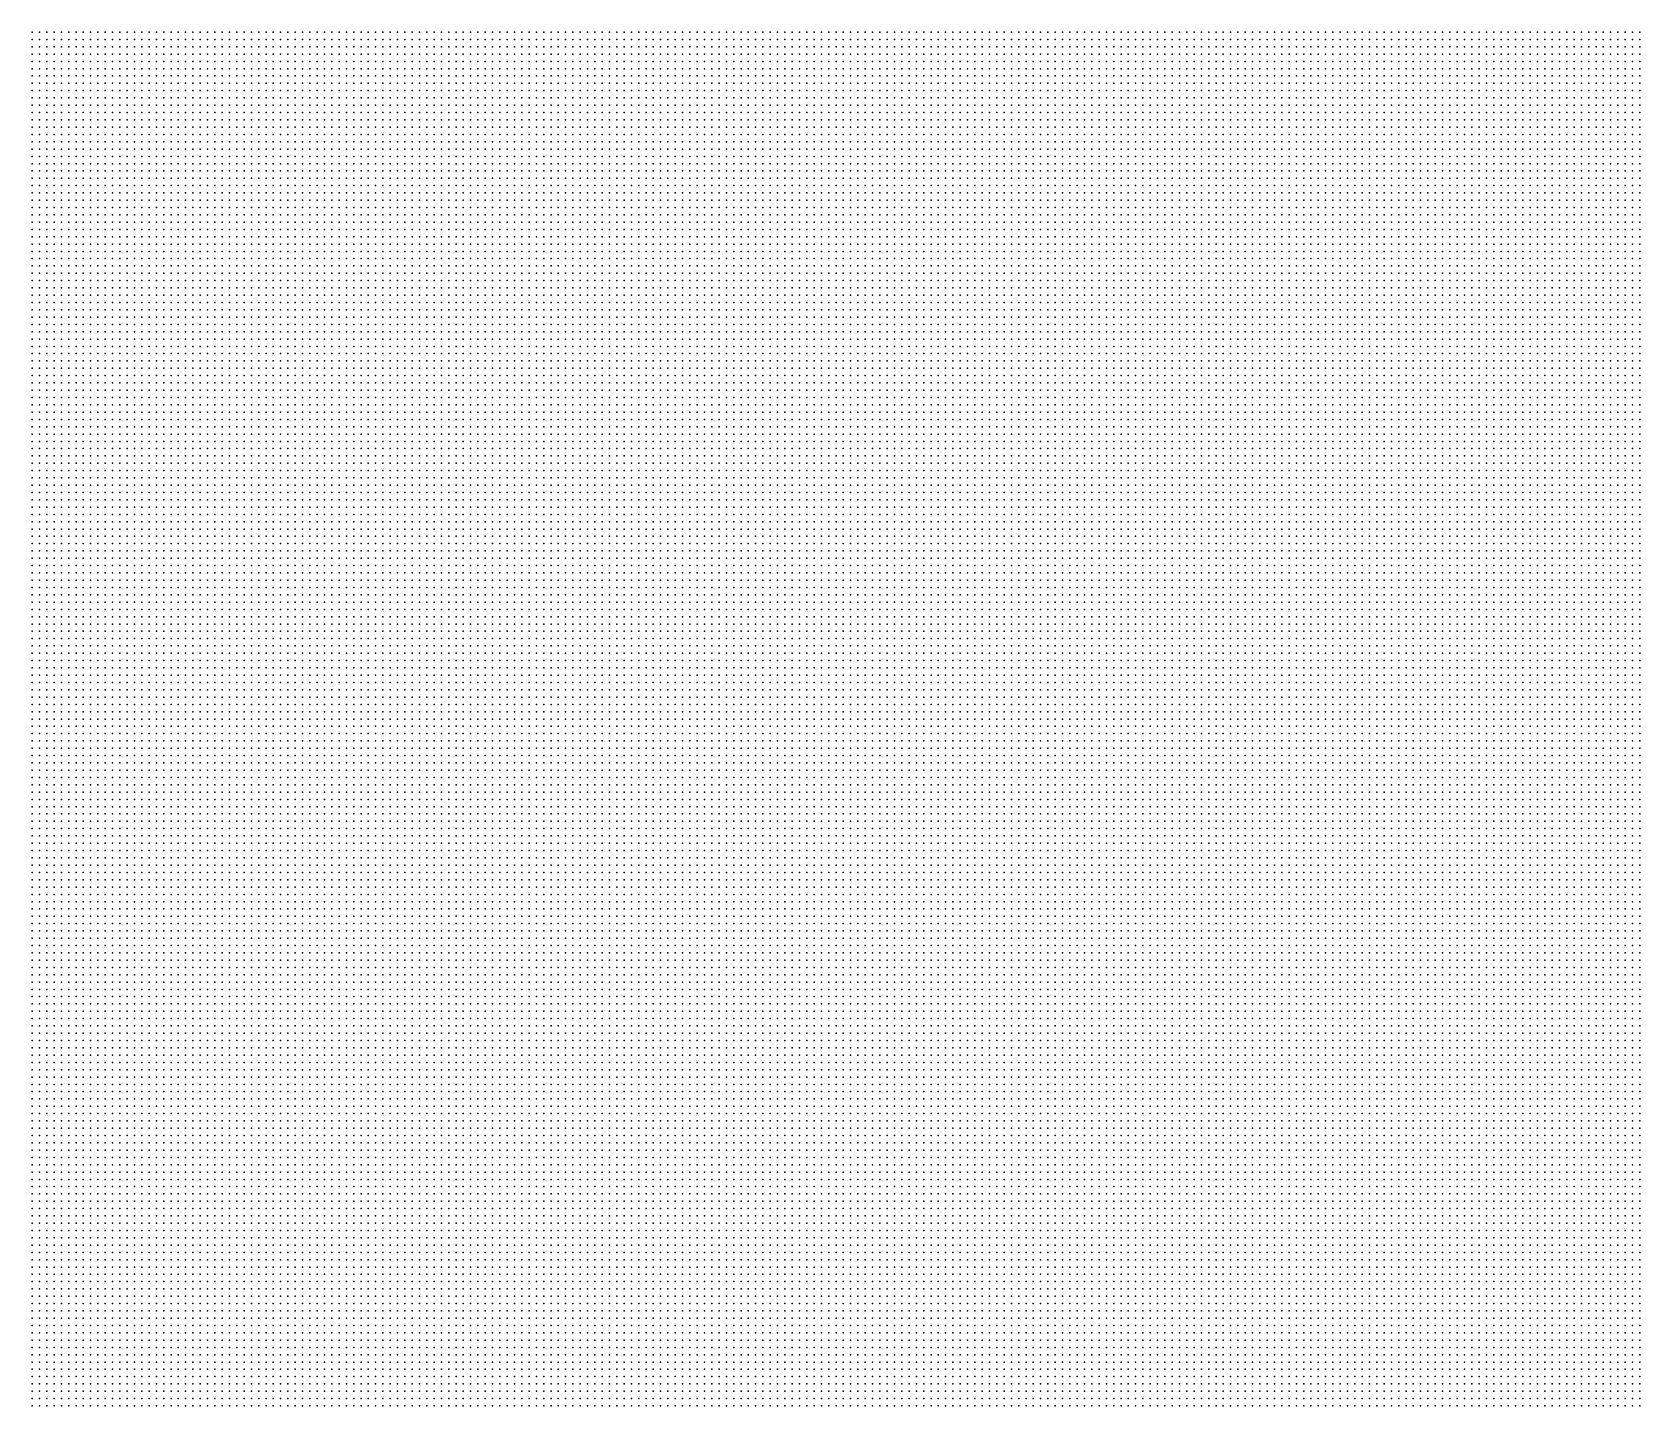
# Model space of a CAD drawing. Extents: x 478620 to 485220, y 4399860 to 4405500.
import ezdxf

# ---------------------------------------------------------------- set-up
doc = ezdxf.new("R2010")
doc.units = 0
doc.header["$MEASUREMENT"] = 0

msp = doc.modelspace()

# ---------------------------------------------------------------- linework, layer by layer
for p in [(478620, 4405500, 6163), (478650, 4405500, 6157), (478680, 4405500, 6149), (478710, 4405500, 6143), (478740, 4405500, 6137), (478770, 4405500, 6131), (478800, 4405500, 6128), (478830, 4405500, 6125), (478860, 4405500, 6127), (478890, 4405500, 6155), (478920, 4405500, 6204), (478950, 4405500, 6259), (478980, 4405500, 6298), (479010, 4405500, 6354), (479040, 4405500, 6364), (479070, 4405500, 6305), (479100, 4405500, 6251), (479130, 4405500, 6205), (479160, 4405500, 6163), (479190, 4405500, 6131), (479220, 4405500, 6109), (479250, 4405500, 6090), (479280, 4405500, 6068), (479310, 4405500, 6044), (479340, 4405500, 6025), (479370, 4405500, 6017), (479400, 4405500, 6014), (479430, 4405500, 6012), (479460, 4405500, 6010), (479490, 4405500, 6008), (479520, 4405500, 6008), (479550, 4405500, 6006), (479580, 4405500, 6002), (479610, 4405500, 5999), (479640, 4405500, 5994), (479670, 4405500, 5989), (479700, 4405500, 5980), (479730, 4405500, 5980), (479760, 4405500, 5974), (479790, 4405500, 5972), (479820, 4405500, 5967), (479850, 4405500, 5959), (479880, 4405500, 5962), (479910, 4405500, 5961), (479940, 4405500, 5964), (479970, 4405500, 5967), (480000, 4405500, 5970), (480030, 4405500, 5966), (480060, 4405500, 5958), (480090, 4405500, 5953), (480120, 4405500, 5947), (480150, 4405500, 5942), (480180, 4405500, 5937), (480210, 4405500, 5931), (480240, 4405500, 5929), (480270, 4405500, 5927), (480300, 4405500, 5924), (480330, 4405500, 5921), (480360, 4405500, 5918), (480390, 4405500, 5915), (480420, 4405500, 5912), (480450, 4405500, 5908), (480480, 4405500, 5903), (480510, 4405500, 5899), (480540, 4405500, 5896), (480570, 4405500, 5893), (480600, 4405500, 5890), (480630, 4405500, 5889), (480660, 4405500, 5886), (480690, 4405500, 5885), (480720, 4405500, 5883), (480750, 4405500, 5881), (480780, 4405500, 5879), (480810, 4405500, 5877), (480840, 4405500, 5876), (480870, 4405500, 5874), (480900, 4405500, 5872), (480930, 4405500, 5870), (480960, 4405500, 5868), (480990, 4405500, 5869), (481020, 4405500, 5868), (481050, 4405500, 5866), (481080, 4405500, 5864), (481110, 4405500, 5863), (481140, 4405500, 5862), (481170, 4405500, 5861), (481200, 4405500, 5860), (481230, 4405500, 5858), (481260, 4405500, 5855), (481290, 4405500, 5854), (481320, 4405500, 5852), (481350, 4405500, 5850), (481380, 4405500, 5849), (481410, 4405500, 5847), (481440, 4405500, 5844), (481470, 4405500, 5841), (481500, 4405500, 5840), (481530, 4405500, 5839), (481560, 4405500, 5837), (481590, 4405500, 5834), (481620, 4405500, 5832), (481650, 4405500, 5830), (481680, 4405500, 5828), (481710, 4405500, 5826), (481740, 4405500, 5822), (481770, 4405500, 5821), (481800, 4405500, 5820), (481830, 4405500, 5818), (481860, 4405500, 5815), (481890, 4405500, 5812), (481920, 4405500, 5810), (481950, 4405500, 5806), (481980, 4405500, 5803), (482010, 4405500, 5800), (482040, 4405500, 5796), (482070, 4405500, 5792), (482100, 4405500, 5790), (482130, 4405500, 5780), (482160, 4405500, 5784), (482190, 4405500, 5786), (482220, 4405500, 5788), (482250, 4405500, 5799), (482280, 4405500, 5805), (482310, 4405500, 5810), (482340, 4405500, 5817), (482370, 4405500, 5822), (482400, 4405500, 5825), (482430, 4405500, 5826), (482460, 4405500, 5827), (482490, 4405500, 5828), (482520, 4405500, 5840), (482550, 4405500, 5843), (482580, 4405500, 5834), (482610, 4405500, 5841), (482640, 4405500, 5845), (482670, 4405500, 5843), (482700, 4405500, 5843), (482730, 4405500, 5839), (482760, 4405500, 5830), (482790, 4405500, 5828), (482820, 4405500, 5826), (482850, 4405500, 5822), (482880, 4405500, 5821), (482910, 4405500, 5821), (482940, 4405500, 5822), (482970, 4405500, 5820), (483000, 4405500, 5808), (483030, 4405500, 5803), (483060, 4405500, 5800), (483090, 4405500, 5774), (483120, 4405500, 5752), (483150, 4405500, 5745), (483180, 4405500, 5738), (483210, 4405500, 5731), (483240, 4405500, 5728), (483270, 4405500, 5725), (483300, 4405500, 5721), (483330, 4405500, 5718), (483360, 4405500, 5717), (483390, 4405500, 5714), (483420, 4405500, 5712), (483450, 4405500, 5709), (483480, 4405500, 5705), (483510, 4405500, 5701), (483540, 4405500, 5697), (483570, 4405500, 5694), (483600, 4405500, 5691), (483630, 4405500, 5688), (483660, 4405500, 5681), (483690, 4405500, 5679), (483720, 4405500, 5678), (483750, 4405500, 5676), (483780, 4405500, 5672), (483810, 4405500, 5670), (483840, 4405500, 5670), (483870, 4405500, 5669), (483900, 4405500, 5668), (483930, 4405500, 5664), (483960, 4405500, 5663), (483990, 4405500, 5663), (484020, 4405500, 5661), (484050, 4405500, 5661), (484080, 4405500, 5662), (484110, 4405500, 5660), (484140, 4405500, 5660), (484170, 4405500, 5660), (484200, 4405500, 5660), (484230, 4405500, 5654), (484260, 4405500, 5649), (484290, 4405500, 5646), (484320, 4405500, 5642), (484350, 4405500, 5639), (484380, 4405500, 5636), (484410, 4405500, 5632), (484440, 4405500, 5630), (484470, 4405500, 5628), (484500, 4405500, 5627), (484530, 4405500, 5626), (484560, 4405500, 5625), (484590, 4405500, 5625), (484620, 4405500, 5627), (484650, 4405500, 5626), (484680, 4405500, 5624), (484710, 4405500, 5623), (484740, 4405500, 5623), (484770, 4405500, 5624), (484800, 4405500, 5624), (484830, 4405500, 5623), (484860, 4405500, 5622), (484890, 4405500, 5619), (484920, 4405500, 5616), (484950, 4405500, 5613), (484980, 4405500, 5609), (485010, 4405500, 5608), (485040, 4405500, 5607), (485070, 4405500, 5606), (485100, 4405500, 5605), (485130, 4405500, 5604), (485160, 4405500, 5602), (485190, 4405500, 5599), (485220, 4405500, 5598), (478620, 4405470, 6173), (478620, 4405440, 6181), (478650, 4405470, 6165), (478650, 4405440, 6172), (478680, 4405470, 6158), (478680, 4405440, 6162), (478710, 4405470, 6152), (478710, 4405440, 6151), (478740, 4405470, 6144), (478740, 4405440, 6145), (478770, 4405470, 6137), (478770, 4405440, 6138), (478800, 4405470, 6129), (478800, 4405440, 6129), (478830, 4405470, 6122), (478830, 4405440, 6119), (478860, 4405470, 6118), (478860, 4405440, 6114), (478890, 4405470, 6128), (478890, 4405440, 6116), (478920, 4405470, 6170), (478920, 4405440, 6136), (478950, 4405470, 6212), (478950, 4405440, 6172), (478980, 4405470, 6260), (478980, 4405440, 6209), (479010, 4405470, 6299), (479010, 4405440, 6252), (479040, 4405470, 6334), (479040, 4405440, 6292), (479070, 4405470, 6352), (479070, 4405440, 6330), (479100, 4405470, 6269), (479100, 4405440, 6306), (479130, 4405470, 6212), (479130, 4405440, 6242), (479160, 4405470, 6174), (479160, 4405440, 6178), (479190, 4405470, 6143), (479190, 4405440, 6151), (479220, 4405470, 6120), (479220, 4405440, 6126), (479250, 4405470, 6097), (479250, 4405440, 6101), (479280, 4405470, 6072), (479280, 4405440, 6081), (479310, 4405470, 6052), (479310, 4405440, 6061), (479340, 4405470, 6030), (479340, 4405440, 6038), (479370, 4405470, 6021), (479370, 4405440, 6026), (479400, 4405470, 6018), (479400, 4405440, 6020), (479430, 4405470, 6016), (479430, 4405440, 6021), (479460, 4405470, 6012), (479460, 4405440, 6017), (479490, 4405470, 6012), (479490, 4405440, 6010), (479520, 4405470, 6010), (479520, 4405440, 6008), (479550, 4405470, 6006), (479550, 4405440, 6004), (479580, 4405470, 6000), (479580, 4405440, 6001), (479610, 4405470, 5997), (479610, 4405440, 5996), (479640, 4405470, 5992), (479640, 4405440, 5993), (479670, 4405470, 5990), (479670, 4405440, 5989), (479700, 4405470, 5984), (479700, 4405440, 5979), (479730, 4405470, 5981), (479730, 4405440, 5979), (479760, 4405470, 5971), (479760, 4405440, 5983), (479790, 4405470, 5968), (479790, 4405440, 5987), (479820, 4405470, 5969), (479820, 4405440, 5993), (479850, 4405470, 5979), (479850, 4405440, 5993), (479880, 4405470, 5984), (479880, 4405440, 5991), (479910, 4405470, 5983), (479910, 4405440, 5986), (479940, 4405470, 5981), (479940, 4405440, 5982), (479970, 4405470, 5978), (479970, 4405440, 5976), (480000, 4405470, 5973), (480000, 4405440, 5972), (480030, 4405470, 5970), (480030, 4405440, 5968), (480060, 4405470, 5964), (480060, 4405440, 5963), (480090, 4405470, 5962), (480090, 4405440, 5961), (480120, 4405470, 5959), (480120, 4405440, 5957), (480150, 4405470, 5953), (480150, 4405440, 5954), (480180, 4405470, 5946), (480180, 4405440, 5951), (480210, 4405470, 5942), (480210, 4405440, 5946), (480240, 4405470, 5936), (480240, 4405440, 5940), (480270, 4405470, 5931), (480270, 4405440, 5936), (480300, 4405470, 5928), (480300, 4405440, 5931), (480330, 4405470, 5925), (480330, 4405440, 5930), (480360, 4405470, 5921), (480360, 4405440, 5925), (480390, 4405470, 5918), (480390, 4405440, 5921), (480420, 4405470, 5916), (480420, 4405440, 5920), (480450, 4405470, 5913), (480450, 4405440, 5917), (480480, 4405470, 5910), (480480, 4405440, 5913), (480510, 4405470, 5904), (480510, 4405440, 5909), (480540, 4405470, 5899), (480540, 4405440, 5903), (480570, 4405470, 5896), (480570, 4405440, 5899), (480600, 4405470, 5894), (480600, 4405440, 5898), (480630, 4405470, 5891), (480630, 4405440, 5894), (480660, 4405470, 5889), (480660, 4405440, 5891), (480690, 4405470, 5887), (480690, 4405440, 5890), (480720, 4405470, 5885), (480720, 4405440, 5888), (480750, 4405470, 5883), (480750, 4405440, 5886), (480780, 4405470, 5880), (480780, 4405440, 5883), (480810, 4405470, 5879), (480810, 4405440, 5882), (480840, 4405470, 5878), (480840, 4405440, 5880), (480870, 4405470, 5876), (480870, 4405440, 5878), (480900, 4405470, 5874), (480900, 4405440, 5876), (480930, 4405470, 5872), (480930, 4405440, 5875), (480960, 4405470, 5872), (480960, 4405440, 5874), (480990, 4405470, 5872), (480990, 4405440, 5874), (481020, 4405470, 5871), (481020, 4405440, 5872), (481050, 4405470, 5869), (481050, 4405440, 5870), (481080, 4405470, 5866), (481080, 4405440, 5868), (481110, 4405470, 5865), (481110, 4405440, 5867), (481140, 4405470, 5863), (481140, 4405440, 5866), (481170, 4405470, 5860), (481170, 4405440, 5862), (481200, 4405470, 5859), (481200, 4405440, 5861), (481230, 4405470, 5858), (481230, 4405440, 5860), (481260, 4405470, 5858), (481260, 4405440, 5860), (481290, 4405470, 5857), (481290, 4405440, 5860), (481320, 4405470, 5855), (481320, 4405440, 5858), (481350, 4405470, 5853), (481350, 4405440, 5856), (481380, 4405470, 5851), (481380, 4405440, 5854), (481410, 4405470, 5850), (481410, 4405440, 5852), (481440, 4405470, 5848), (481440, 4405440, 5850), (481470, 4405470, 5844), (481470, 4405440, 5848), (481500, 4405470, 5843), (481500, 4405440, 5846), (481530, 4405470, 5841), (481530, 4405440, 5843), (481560, 4405470, 5840), (481560, 4405440, 5842), (481590, 4405470, 5838), (481590, 4405440, 5841), (481620, 4405470, 5835), (481620, 4405440, 5837), (481650, 4405470, 5832), (481650, 4405440, 5834), (481680, 4405470, 5830), (481680, 4405440, 5830), (481710, 4405470, 5827), (481710, 4405440, 5828), (481740, 4405470, 5824), (481740, 4405440, 5825), (481770, 4405470, 5823), (481770, 4405440, 5823), (481800, 4405470, 5822), (481800, 4405440, 5822), (481830, 4405470, 5820), (481830, 4405440, 5820), (481860, 4405470, 5816), (481860, 4405440, 5813), (481890, 4405470, 5812), (481890, 4405440, 5810), (481920, 4405470, 5812), (481920, 4405440, 5805), (481950, 4405470, 5809), (481950, 4405440, 5801), (481980, 4405470, 5803), (481980, 4405440, 5799), (482010, 4405470, 5801), (482010, 4405440, 5796), (482040, 4405470, 5795), (482040, 4405440, 5789), (482070, 4405470, 5790), (482070, 4405440, 5792), (482100, 4405470, 5787), (482100, 4405440, 5797), (482130, 4405470, 5789), (482130, 4405440, 5802), (482160, 4405470, 5795), (482160, 4405440, 5808), (482190, 4405470, 5800), (482190, 4405440, 5816), (482220, 4405470, 5804), (482220, 4405440, 5820), (482250, 4405470, 5810), (482250, 4405440, 5821), (482280, 4405470, 5812), (482280, 4405440, 5820), (482310, 4405470, 5821), (482310, 4405440, 5825), (482340, 4405470, 5830), (482340, 4405440, 5837), (482370, 4405470, 5832), (482370, 4405440, 5843), (482400, 4405470, 5837), (482400, 4405440, 5846), (482430, 4405470, 5841), (482430, 4405440, 5848), (482460, 4405470, 5841), (482460, 4405440, 5849), (482490, 4405470, 5841), (482490, 4405440, 5849), (482520, 4405470, 5844), (482520, 4405440, 5854), (482550, 4405470, 5848), (482550, 4405440, 5862), (482580, 4405470, 5849), (482580, 4405440, 5872), (482610, 4405470, 5858), (482610, 4405440, 5875), (482640, 4405470, 5870), (482640, 4405440, 5880), (482670, 4405470, 5869), (482670, 4405440, 5883), (482700, 4405470, 5868), (482700, 4405440, 5882), (482730, 4405470, 5859), (482730, 4405440, 5884), (482760, 4405470, 5854), (482760, 4405440, 5889), (482790, 4405470, 5847), (482790, 4405440, 5890), (482820, 4405470, 5837), (482820, 4405440, 5860), (482850, 4405470, 5831), (482850, 4405440, 5845), (482880, 4405470, 5828), (482880, 4405440, 5836), (482910, 4405470, 5826), (482910, 4405440, 5830), (482940, 4405470, 5823), (482940, 4405440, 5827), (482970, 4405470, 5819), (482970, 4405440, 5822), (483000, 4405470, 5812), (483000, 4405440, 5818), (483030, 4405470, 5806), (483030, 4405440, 5809), (483060, 4405470, 5802), (483060, 4405440, 5799), (483090, 4405470, 5790), (483090, 4405440, 5790), (483120, 4405470, 5773), (483120, 4405440, 5780), (483150, 4405470, 5752), (483150, 4405440, 5764), (483180, 4405470, 5744), (483180, 4405440, 5750), (483210, 4405470, 5740), (483210, 4405440, 5746), (483240, 4405470, 5734), (483240, 4405440, 5741), (483270, 4405470, 5729), (483270, 4405440, 5736), (483300, 4405470, 5726), (483300, 4405440, 5732), (483330, 4405470, 5724), (483330, 4405440, 5729), (483360, 4405470, 5721), (483360, 4405440, 5725), (483390, 4405470, 5718), (483390, 4405440, 5722), (483420, 4405470, 5716), (483420, 4405440, 5720), (483450, 4405470, 5712), (483450, 4405440, 5716), (483480, 4405470, 5708), (483480, 4405440, 5710), (483510, 4405470, 5704), (483510, 4405440, 5707), (483540, 4405470, 5700), (483540, 4405440, 5705), (483570, 4405470, 5698), (483570, 4405440, 5702), (483600, 4405470, 5695), (483600, 4405440, 5700), (483630, 4405470, 5692), (483630, 4405440, 5696), (483660, 4405470, 5689), (483660, 4405440, 5692), (483690, 4405470, 5682), (483690, 4405440, 5687), (483720, 4405470, 5679), (483720, 4405440, 5682), (483750, 4405470, 5676), (483750, 4405440, 5678), (483780, 4405470, 5672), (483780, 4405440, 5674), (483810, 4405470, 5669), (483810, 4405440, 5672), (483840, 4405470, 5668), (483840, 4405440, 5670), (483870, 4405470, 5668), (483870, 4405440, 5668), (483900, 4405470, 5664), (483900, 4405440, 5666), (483930, 4405470, 5661), (483930, 4405440, 5663), (483960, 4405470, 5660), (483960, 4405440, 5661), (483990, 4405470, 5659), (483990, 4405440, 5658), (484020, 4405470, 5659), (484020, 4405440, 5655), (484050, 4405470, 5654), (484050, 4405440, 5651), (484080, 4405470, 5654), (484080, 4405440, 5649), (484110, 4405470, 5652), (484110, 4405440, 5648), (484140, 4405470, 5654), (484140, 4405440, 5650), (484170, 4405470, 5654), (484170, 4405440, 5650), (484200, 4405470, 5654), (484200, 4405440, 5650), (484230, 4405470, 5653), (484230, 4405440, 5650), (484260, 4405470, 5650), (484260, 4405440, 5646), (484290, 4405470, 5644), (484290, 4405440, 5644), (484320, 4405470, 5648), (484320, 4405440, 5646), (484350, 4405470, 5650), (484350, 4405440, 5649), (484380, 4405470, 5641), (484380, 4405440, 5646), (484410, 4405470, 5636), (484410, 4405440, 5640), (484440, 4405470, 5633), (484440, 4405440, 5637), (484470, 4405470, 5630), (484470, 4405440, 5632), (484500, 4405470, 5626), (484500, 4405440, 5628), (484530, 4405470, 5623), (484530, 4405440, 5620), (484560, 4405470, 5623), (484560, 4405440, 5620), (484590, 4405470, 5622), (484590, 4405440, 5620), (484620, 4405470, 5623), (484620, 4405440, 5620), (484650, 4405470, 5622), (484650, 4405440, 5618), (484680, 4405470, 5620), (484680, 4405440, 5618), (484710, 4405470, 5619), (484710, 4405440, 5613), (484740, 4405470, 5617), (484740, 4405440, 5610), (484770, 4405470, 5619), (484770, 4405440, 5609), (484800, 4405470, 5619), (484800, 4405440, 5610), (484830, 4405470, 5618), (484830, 4405440, 5612), (484860, 4405470, 5617), (484860, 4405440, 5612), (484890, 4405470, 5614), (484890, 4405440, 5611), (484920, 4405470, 5612), (484920, 4405440, 5608), (484950, 4405470, 5608), (484950, 4405440, 5602), (484980, 4405470, 5606), (484980, 4405440, 5600), (485010, 4405470, 5604), (485010, 4405440, 5600), (485040, 4405470, 5603), (485040, 4405440, 5601), (485070, 4405470, 5603), (485070, 4405440, 5600), (485100, 4405470, 5603), (485100, 4405440, 5600), (485130, 4405470, 5602), (485130, 4405440, 5601), (485160, 4405470, 5601), (485160, 4405440, 5600), (485190, 4405470, 5599), (485190, 4405440, 5597), (485220, 4405470, 5597), (485220, 4405440, 5593), (478620, 4405410, 6187), (478620, 4405380, 6192), (478650, 4405410, 6175), (478650, 4405380, 6178), (478680, 4405410, 6156), (478680, 4405380, 6178), (478710, 4405410, 6159), (478710, 4405380, 6177), (478740, 4405410, 6154), (478740, 4405380, 6167), (478770, 4405410, 6144), (478770, 4405380, 6149), (478800, 4405410, 6136), (478800, 4405380, 6142), (478830, 4405410, 6125), (478830, 4405380, 6132), (478860, 4405410, 6113), (478860, 4405380, 6112), (478890, 4405410, 6107), (478890, 4405380, 6100), (478920, 4405410, 6116), (478920, 4405380, 6101), (478950, 4405410, 6135), (478950, 4405380, 6110), (478980, 4405410, 6159), (478980, 4405380, 6125), (479010, 4405410, 6196), (479010, 4405380, 6149), (479040, 4405410, 6243), (479040, 4405380, 6186), (479070, 4405410, 6284), (479070, 4405380, 6242), (479100, 4405410, 6312), (479100, 4405380, 6275), (479130, 4405410, 6265), (479130, 4405380, 6304), (479160, 4405410, 6196), (479160, 4405380, 6214), (479190, 4405410, 6163), (479190, 4405380, 6178), (479220, 4405410, 6125), (479220, 4405380, 6140), (479250, 4405410, 6104), (479250, 4405380, 6112), (479280, 4405410, 6090), (479280, 4405380, 6091), (479310, 4405410, 6067), (479310, 4405380, 6072), (479340, 4405410, 6045), (479340, 4405380, 6048), (479370, 4405410, 6030), (479370, 4405380, 6035), (479400, 4405410, 6026), (479400, 4405380, 6028), (479430, 4405410, 6022), (479430, 4405380, 6020), (479460, 4405410, 6016), (479460, 4405380, 6014), (479490, 4405410, 6009), (479490, 4405380, 6006), (479520, 4405410, 6004), (479520, 4405380, 5999), (479550, 4405410, 6003), (479550, 4405380, 5998), (479580, 4405410, 6001), (479580, 4405380, 5998), (479610, 4405410, 5991), (479610, 4405380, 6001), (479640, 4405410, 5989), (479640, 4405380, 6005), (479670, 4405410, 5987), (479670, 4405380, 6009), (479700, 4405410, 5994), (479700, 4405380, 6013), (479730, 4405410, 6004), (479730, 4405380, 6011), (479760, 4405410, 6004), (479760, 4405380, 6007), (479790, 4405410, 6002), (479790, 4405380, 6001), (479820, 4405410, 5999), (479820, 4405380, 5997), (479850, 4405410, 5994), (479850, 4405380, 5992), (479880, 4405410, 5990), (479880, 4405380, 5987), (479910, 4405410, 5985), (479910, 4405380, 5982), (479940, 4405410, 5979), (479940, 4405380, 5976), (479970, 4405410, 5973), (479970, 4405380, 5970), (480000, 4405410, 5969), (480000, 4405380, 5968), (480030, 4405410, 5965), (480030, 4405380, 5963), (480060, 4405410, 5960), (480060, 4405380, 5959), (480090, 4405410, 5958), (480090, 4405380, 5957), (480120, 4405410, 5955), (480120, 4405380, 5955), (480150, 4405410, 5951), (480150, 4405380, 5951), (480180, 4405410, 5948), (480180, 4405380, 5948), (480210, 4405410, 5944), (480210, 4405380, 5940), (480240, 4405410, 5942), (480240, 4405380, 5937), (480270, 4405410, 5939), (480270, 4405380, 5935), (480300, 4405410, 5934), (480300, 4405380, 5932), (480330, 4405410, 5931), (480330, 4405380, 5929), (480360, 4405410, 5928), (480360, 4405380, 5928), (480390, 4405410, 5924), (480390, 4405380, 5926), (480420, 4405410, 5922), (480420, 4405380, 5923), (480450, 4405410, 5921), (480450, 4405380, 5922), (480480, 4405410, 5916), (480480, 4405380, 5919), (480510, 4405410, 5911), (480510, 4405380, 5915), (480540, 4405410, 5908), (480540, 4405380, 5912), (480570, 4405410, 5904), (480570, 4405380, 5908), (480600, 4405410, 5902), (480600, 4405380, 5904), (480630, 4405410, 5898), (480630, 4405380, 5900), (480660, 4405410, 5895), (480660, 4405380, 5897), (480690, 4405410, 5892), (480690, 4405380, 5895), (480720, 4405410, 5890), (480720, 4405380, 5893), (480750, 4405410, 5889), (480750, 4405380, 5892), (480780, 4405410, 5886), (480780, 4405380, 5889), (480810, 4405410, 5885), (480810, 4405380, 5889), (480840, 4405410, 5882), (480840, 4405380, 5888), (480870, 4405410, 5880), (480870, 4405380, 5884), (480900, 4405410, 5878), (480900, 4405380, 5881), (480930, 4405410, 5877), (480930, 4405380, 5880), (480960, 4405410, 5877), (480960, 4405380, 5880), (480990, 4405410, 5876), (480990, 4405380, 5880), (481020, 4405410, 5874), (481020, 4405380, 5878), (481050, 4405410, 5871), (481050, 4405380, 5874), (481080, 4405410, 5869), (481080, 4405380, 5872), (481110, 4405410, 5868), (481110, 4405380, 5870), (481140, 4405410, 5866), (481140, 4405380, 5868), (481170, 4405410, 5864), (481170, 4405380, 5867), (481200, 4405410, 5863), (481200, 4405380, 5866), (481230, 4405410, 5862), (481230, 4405380, 5864), (481260, 4405410, 5862), (481260, 4405380, 5863), (481290, 4405410, 5862), (481290, 4405380, 5863), (481320, 4405410, 5860), (481320, 4405380, 5862), (481350, 4405410, 5858), (481350, 4405380, 5860), (481380, 4405410, 5856), (481380, 4405380, 5858), (481410, 4405410, 5854), (481410, 4405380, 5855), (481440, 4405410, 5852), (481440, 4405380, 5852), (481470, 4405410, 5849), (481470, 4405380, 5850), (481500, 4405410, 5847), (481500, 4405380, 5848), (481530, 4405410, 5845), (481530, 4405380, 5846), (481560, 4405410, 5843), (481560, 4405380, 5844), (481590, 4405410, 5841), (481590, 4405380, 5842), (481620, 4405410, 5838), (481620, 4405380, 5840), (481650, 4405410, 5835), (481650, 4405380, 5836), (481680, 4405410, 5831), (481680, 4405380, 5832), (481710, 4405410, 5828), (481710, 4405380, 5830), (481740, 4405410, 5826), (481740, 4405380, 5827), (481770, 4405410, 5822), (481770, 4405380, 5821), (481800, 4405410, 5820), (481800, 4405380, 5812), (481830, 4405410, 5810), (481830, 4405380, 5804), (481860, 4405410, 5796), (481860, 4405380, 5806), (481890, 4405410, 5797), (481890, 4405380, 5810), (481920, 4405410, 5799), (481920, 4405380, 5812), (481950, 4405410, 5800), (481950, 4405380, 5813), (481980, 4405410, 5800), (481980, 4405380, 5812), (482010, 4405410, 5798), (482010, 4405380, 5812), (482040, 4405410, 5802), (482040, 4405380, 5816), (482070, 4405410, 5808), (482070, 4405380, 5821), (482100, 4405410, 5815), (482100, 4405380, 5827), (482130, 4405410, 5821), (482130, 4405380, 5832), (482160, 4405410, 5819), (482160, 4405380, 5831), (482190, 4405410, 5820), (482190, 4405380, 5830), (482220, 4405410, 5827), (482220, 4405380, 5834), (482250, 4405410, 5829), (482250, 4405380, 5838), (482280, 4405410, 5829), (482280, 4405380, 5841), (482310, 4405410, 5830), (482310, 4405380, 5841), (482340, 4405410, 5838), (482340, 4405380, 5844), (482370, 4405410, 5849), (482370, 4405380, 5853), (482400, 4405410, 5863), (482400, 4405380, 5876), (482430, 4405410, 5870), (482430, 4405380, 5883), (482460, 4405410, 5871), (482460, 4405380, 5886), (482490, 4405410, 5870), (482490, 4405380, 5886), (482520, 4405410, 5869), (482520, 4405380, 5885), (482550, 4405410, 5882), (482550, 4405380, 5894), (482580, 4405410, 5890), (482580, 4405380, 5903), (482610, 4405410, 5889), (482610, 4405380, 5909), (482640, 4405410, 5888), (482640, 4405380, 5904), (482670, 4405410, 5889), (482670, 4405380, 5897), (482700, 4405410, 5890), (482700, 4405380, 5895), (482730, 4405410, 5893), (482730, 4405380, 5892), (482760, 4405410, 5900), (482760, 4405380, 5888), (482790, 4405410, 5895), (482790, 4405380, 5881), (482820, 4405410, 5877), (482820, 4405380, 5873), (482850, 4405410, 5862), (482850, 4405380, 5866), (482880, 4405410, 5851), (482880, 4405380, 5857), (482910, 4405410, 5838), (482910, 4405380, 5848), (482940, 4405410, 5833), (482940, 4405380, 5842), (482970, 4405410, 5830), (482970, 4405380, 5837), (483000, 4405410, 5828), (483000, 4405380, 5835), (483030, 4405410, 5823), (483030, 4405380, 5832), (483060, 4405410, 5816), (483060, 4405380, 5827), (483090, 4405410, 5796), (483090, 4405380, 5807), (483120, 4405410, 5782), (483120, 4405380, 5789), (483150, 4405410, 5772), (483150, 4405380, 5783), (483180, 4405410, 5772), (483180, 4405380, 5783), (483210, 4405410, 5757), (483210, 4405380, 5780), (483240, 4405410, 5747), (483240, 4405380, 5762), (483270, 4405410, 5743), (483270, 4405380, 5747), (483300, 4405410, 5739), (483300, 4405380, 5743), (483330, 4405410, 5734), (483330, 4405380, 5737), (483360, 4405410, 5729), (483360, 4405380, 5730), (483390, 4405410, 5725), (483390, 4405380, 5727), (483420, 4405410, 5722), (483420, 4405380, 5724), (483450, 4405410, 5719), (483450, 4405380, 5721), (483480, 4405410, 5714), (483480, 4405380, 5718), (483510, 4405410, 5712), (483510, 4405380, 5716), (483540, 4405410, 5710), (483540, 4405380, 5713), (483570, 4405410, 5706), (483570, 4405380, 5709), (483600, 4405410, 5703), (483600, 4405380, 5704), (483630, 4405410, 5700), (483630, 4405380, 5700), (483660, 4405410, 5694), (483660, 4405380, 5696), (483690, 4405410, 5690), (483690, 4405380, 5690), (483720, 4405410, 5683), (483720, 4405380, 5687), (483750, 4405410, 5678), (483750, 4405380, 5683), (483780, 4405410, 5678), (483780, 4405380, 5681), (483810, 4405410, 5675), (483810, 4405380, 5678), (483840, 4405410, 5672), (483840, 4405380, 5674), (483870, 4405410, 5669), (483870, 4405380, 5670), (483900, 4405410, 5666), (483900, 4405380, 5668), (483930, 4405410, 5664), (483930, 4405380, 5666), (483960, 4405410, 5662), (483960, 4405380, 5663), (483990, 4405410, 5659), (483990, 4405380, 5661), (484020, 4405410, 5658), (484020, 4405380, 5662), (484050, 4405410, 5658), (484050, 4405380, 5661), (484080, 4405410, 5655), (484080, 4405380, 5660), (484110, 4405410, 5652), (484110, 4405380, 5657), (484140, 4405410, 5650), (484140, 4405380, 5654), (484170, 4405410, 5648), (484170, 4405380, 5651), (484200, 4405410, 5646), (484200, 4405380, 5650), (484230, 4405410, 5646), (484230, 4405380, 5649), (484260, 4405410, 5641), (484260, 4405380, 5645), (484290, 4405410, 5639), (484290, 4405380, 5642), (484320, 4405410, 5639), (484320, 4405380, 5641), (484350, 4405410, 5640), (484350, 4405380, 5639), (484380, 4405410, 5640), (484380, 4405380, 5638), (484410, 4405410, 5642), (484410, 4405380, 5637), (484440, 4405410, 5640), (484440, 4405380, 5635), (484470, 4405410, 5635), (484470, 4405380, 5633), (484500, 4405410, 5632), (484500, 4405380, 5630), (484530, 4405410, 5630), (484530, 4405380, 5628), (484560, 4405410, 5623), (484560, 4405380, 5627), (484590, 4405410, 5622), (484590, 4405380, 5625), (484620, 4405410, 5621), (484620, 4405380, 5622), (484650, 4405410, 5620), (484650, 4405380, 5619), (484680, 4405410, 5617), (484680, 4405380, 5616), (484710, 4405410, 5611), (484710, 4405380, 5615), (484740, 4405410, 5611), (484740, 4405380, 5614), (484770, 4405410, 5611), (484770, 4405380, 5613), (484800, 4405410, 5610), (484800, 4405380, 5611), (484830, 4405410, 5608), (484830, 4405380, 5608), (484860, 4405410, 5607), (484860, 4405380, 5605), (484890, 4405410, 5603), (484890, 4405380, 5600), (484920, 4405410, 5601), (484920, 4405380, 5598), (484950, 4405410, 5598), (484950, 4405380, 5589), (484980, 4405410, 5595), (484980, 4405380, 5591), (485010, 4405410, 5597), (485010, 4405380, 5593), (485040, 4405410, 5598), (485040, 4405380, 5595), (485070, 4405410, 5595), (485070, 4405380, 5592), (485100, 4405410, 5591), (485100, 4405380, 5589), (485130, 4405410, 5594), (485130, 4405380, 5583), (485160, 4405410, 5593), (485160, 4405380, 5583), (485190, 4405410, 5588), (485190, 4405380, 5582), (485220, 4405410, 5584), (485220, 4405380, 5580), (478620, 4405350, 6195), (478620, 4405320, 6199), (478650, 4405350, 6188), (478650, 4405320, 6196), (478680, 4405350, 6188), (478680, 4405320, 6192), (478710, 4405350, 6182), (478710, 4405320, 6185), (478740, 4405350, 6175), (478740, 4405320, 6176), (478770, 4405350, 6168), (478770, 4405320, 6171), (478800, 4405350, 6151), (478800, 4405320, 6162), (478830, 4405350, 6142), (478830, 4405320, 6157), (478860, 4405350, 6127), (478860, 4405320, 6143), (478890, 4405350, 6108), (478890, 4405320, 6122), (478920, 4405350, 6100), (478920, 4405320, 6107), (478950, 4405350, 6096), (478950, 4405320, 6100), (478980, 4405350, 6098), (478980, 4405320, 6089), (479010, 4405350, 6113), (479010, 4405320, 6093), (479040, 4405350, 6145), (479040, 4405320, 6113), (479070, 4405350, 6190), (479070, 4405320, 6144), (479100, 4405350, 6241), (479100, 4405320, 6177), (479130, 4405350, 6268), (479130, 4405320, 6219), (479160, 4405350, 6258), (479160, 4405320, 6246), (479190, 4405350, 6211), (479190, 4405320, 6234), (479220, 4405350, 6165), (479220, 4405320, 6178), (479250, 4405350, 6126), (479250, 4405320, 6131), (479280, 4405350, 6094), (479280, 4405320, 6093), (479310, 4405350, 6078), (479310, 4405320, 6076), (479340, 4405350, 6051), (479340, 4405320, 6049), (479370, 4405350, 6039), (479370, 4405320, 6038), (479400, 4405350, 6028), (479400, 4405320, 6027), (479430, 4405350, 6016), (479430, 4405320, 6014), (479460, 4405350, 6008), (479460, 4405320, 6015), (479490, 4405350, 6007), (479490, 4405320, 6018), (479520, 4405350, 6012), (479520, 4405320, 6022), (479550, 4405350, 6016), (479550, 4405320, 6022), (479580, 4405350, 6021), (479580, 4405320, 6030), (479610, 4405350, 6031), (479610, 4405320, 6027), (479640, 4405350, 6024), (479640, 4405320, 6022), (479670, 4405350, 6020), (479670, 4405320, 6013), (479700, 4405350, 6014), (479700, 4405320, 6008), (479730, 4405350, 6010), (479730, 4405320, 6004), (479760, 4405350, 6006), (479760, 4405320, 6003), (479790, 4405350, 6002), (479790, 4405320, 6001), (479820, 4405350, 5997), (479820, 4405320, 5995), (479850, 4405350, 5992), (479850, 4405320, 5991), (479880, 4405350, 5986), (479880, 4405320, 5983), (479910, 4405350, 5980), (479910, 4405320, 5978), (479940, 4405350, 5975), (479940, 4405320, 5974), (479970, 4405350, 5970), (479970, 4405320, 5971), (480000, 4405350, 5967), (480000, 4405320, 5967), (480030, 4405350, 5963), (480030, 4405320, 5965), (480060, 4405350, 5960), (480060, 4405320, 5962), (480090, 4405350, 5958), (480090, 4405320, 5959), (480120, 4405350, 5955), (480120, 4405320, 5956), (480150, 4405350, 5952), (480150, 4405320, 5952), (480180, 4405350, 5948), (480180, 4405320, 5947), (480210, 4405350, 5941), (480210, 4405320, 5944), (480240, 4405350, 5938), (480240, 4405320, 5940), (480270, 4405350, 5937), (480270, 4405320, 5938), (480300, 4405350, 5933), (480300, 4405320, 5939), (480330, 4405350, 5931), (480330, 4405320, 5937), (480360, 4405350, 5929), (480360, 4405320, 5933), (480390, 4405350, 5927), (480390, 4405320, 5929), (480420, 4405350, 5925), (480420, 4405320, 5926), (480450, 4405350, 5922), (480450, 4405320, 5922), (480480, 4405350, 5920), (480480, 4405320, 5919), (480510, 4405350, 5917), (480510, 4405320, 5918), (480540, 4405350, 5914), (480540, 4405320, 5916), (480570, 4405350, 5910), (480570, 4405320, 5912), (480600, 4405350, 5907), (480600, 4405320, 5912), (480630, 4405350, 5903), (480630, 4405320, 5910), (480660, 4405350, 5899), (480660, 4405320, 5906), (480690, 4405350, 5898), (480690, 4405320, 5903), (480720, 4405350, 5897), (480720, 4405320, 5900), (480750, 4405350, 5894), (480750, 4405320, 5898), (480780, 4405350, 5893), (480780, 4405320, 5896), (480810, 4405350, 5892), (480810, 4405320, 5895), (480840, 4405350, 5891), (480840, 4405320, 5893), (480870, 4405350, 5890), (480870, 4405320, 5892), (480900, 4405350, 5888), (480900, 4405320, 5891), (480930, 4405350, 5886), (480930, 4405320, 5890), (480960, 4405350, 5883), (480960, 4405320, 5887), (480990, 4405350, 5883), (480990, 4405320, 5885), (481020, 4405350, 5881), (481020, 4405320, 5882), (481050, 4405350, 5878), (481050, 4405320, 5880), (481080, 4405350, 5875), (481080, 4405320, 5877), (481110, 4405350, 5872), (481110, 4405320, 5875), (481140, 4405350, 5870), (481140, 4405320, 5872), (481170, 4405350, 5868), (481170, 4405320, 5870), (481200, 4405350, 5867), (481200, 4405320, 5869), (481230, 4405350, 5866), (481230, 4405320, 5868), (481260, 4405350, 5865), (481260, 4405320, 5867), (481290, 4405350, 5864), (481290, 4405320, 5864), (481320, 4405350, 5862), (481320, 4405320, 5862), (481350, 4405350, 5860), (481350, 4405320, 5860), (481380, 4405350, 5858), (481380, 4405320, 5858), (481410, 4405350, 5855), (481410, 4405320, 5855), (481440, 4405350, 5853), (481440, 4405320, 5852), (481470, 4405350, 5850), (481470, 4405320, 5850), (481500, 4405350, 5848), (481500, 4405320, 5848), (481530, 4405350, 5846), (481530, 4405320, 5845), (481560, 4405350, 5844), (481560, 4405320, 5843), (481590, 4405350, 5842), (481590, 4405320, 5841), (481620, 4405350, 5839), (481620, 4405320, 5837), (481650, 4405350, 5835), (481650, 4405320, 5831), (481680, 4405350, 5832), (481680, 4405320, 5826), (481710, 4405350, 5830), (481710, 4405320, 5822), (481740, 4405350, 5824), (481740, 4405320, 5817), (481770, 4405350, 5820), (481770, 4405320, 5822), (481800, 4405350, 5813), (481800, 4405320, 5829), (481830, 4405350, 5821), (481830, 4405320, 5831), (481860, 4405350, 5822), (481860, 4405320, 5830), (481890, 4405350, 5821), (481890, 4405320, 5828), (481920, 4405350, 5822), (481920, 4405320, 5829), (481950, 4405350, 5823), (481950, 4405320, 5830), (481980, 4405350, 5822), (481980, 4405320, 5830), (482010, 4405350, 5822), (482010, 4405320, 5832), (482040, 4405350, 5826), (482040, 4405320, 5835), (482070, 4405350, 5830), (482070, 4405320, 5839), (482100, 4405350, 5834), (482100, 4405320, 5844), (482130, 4405350, 5839), (482130, 4405320, 5846), (482160, 4405350, 5839), (482160, 4405320, 5849), (482190, 4405350, 5840), (482190, 4405320, 5853), (482220, 4405350, 5844), (482220, 4405320, 5857), (482250, 4405350, 5847), (482250, 4405320, 5860), (482280, 4405350, 5850), (482280, 4405320, 5865), (482310, 4405350, 5853), (482310, 4405320, 5867), (482340, 4405350, 5850), (482340, 4405320, 5864), (482370, 4405350, 5855), (482370, 4405320, 5865), (482400, 4405350, 5864), (482400, 4405320, 5867), (482430, 4405350, 5880), (482430, 4405320, 5880), (482460, 4405350, 5892), (482460, 4405320, 5893), (482490, 4405350, 5894), (482490, 4405320, 5899), (482520, 4405350, 5895), (482520, 4405320, 5902), (482550, 4405350, 5901), (482550, 4405320, 5909), (482580, 4405350, 5914), (482580, 4405320, 5920), (482610, 4405350, 5919), (482610, 4405320, 5930), (482640, 4405350, 5918), (482640, 4405320, 5929), (482670, 4405350, 5905), (482670, 4405320, 5917), (482700, 4405350, 5898), (482700, 4405320, 5907), (482730, 4405350, 5895), (482730, 4405320, 5901), (482760, 4405350, 5890), (482760, 4405320, 5896), (482790, 4405350, 5884), (482790, 4405320, 5890), (482820, 4405350, 5877), (482820, 4405320, 5883), (482850, 4405350, 5869), (482850, 4405320, 5875), (482880, 4405350, 5861), (482880, 4405320, 5868), (482910, 4405350, 5855), (482910, 4405320, 5862), (482940, 4405350, 5850), (482940, 4405320, 5858), (482970, 4405350, 5846), (482970, 4405320, 5852), (483000, 4405350, 5842), (483000, 4405320, 5847), (483030, 4405350, 5841), (483030, 4405320, 5840), (483060, 4405350, 5826), (483060, 4405320, 5825), (483090, 4405350, 5806), (483090, 4405320, 5809), (483120, 4405350, 5794), (483120, 4405320, 5800), (483150, 4405350, 5787), (483150, 4405320, 5790), (483180, 4405350, 5779), (483180, 4405320, 5782), (483210, 4405350, 5774), (483210, 4405320, 5776), (483240, 4405350, 5769), (483240, 4405320, 5777), (483270, 4405350, 5750), (483270, 4405320, 5773), (483300, 4405350, 5746), (483300, 4405320, 5757), (483330, 4405350, 5742), (483330, 4405320, 5747), (483360, 4405350, 5736), (483360, 4405320, 5741), (483390, 4405350, 5730), (483390, 4405320, 5736), (483420, 4405350, 5727), (483420, 4405320, 5730), (483450, 4405350, 5724), (483450, 4405320, 5728), (483480, 4405350, 5722), (483480, 4405320, 5725), (483510, 4405350, 5720), (483510, 4405320, 5722), (483540, 4405350, 5716), (483540, 4405320, 5718), (483570, 4405350, 5711), (483570, 4405320, 5713), (483600, 4405350, 5706), (483600, 4405320, 5708), (483630, 4405350, 5701), (483630, 4405320, 5703), (483660, 4405350, 5697), (483660, 4405320, 5699), (483690, 4405350, 5693), (483690, 4405320, 5695), (483720, 4405350, 5690), (483720, 4405320, 5692), (483750, 4405350, 5686), (483750, 4405320, 5689), (483780, 4405350, 5683), (483780, 4405320, 5686), (483810, 4405350, 5681), (483810, 4405320, 5683), (483840, 4405350, 5677), (483840, 4405320, 5680), (483870, 4405350, 5672), (483870, 4405320, 5674), (483900, 4405350, 5669), (483900, 4405320, 5670), (483930, 4405350, 5667), (483930, 4405320, 5667), (483960, 4405350, 5664), (483960, 4405320, 5664), (483990, 4405350, 5662), (483990, 4405320, 5661), (484020, 4405350, 5661), (484020, 4405320, 5660), (484050, 4405350, 5662), (484050, 4405320, 5658), (484080, 4405350, 5661), (484080, 4405320, 5658), (484110, 4405350, 5659), (484110, 4405320, 5658), (484140, 4405350, 5656), (484140, 4405320, 5654), (484170, 4405350, 5652), (484170, 4405320, 5652), (484200, 4405350, 5652), (484200, 4405320, 5652), (484230, 4405350, 5652), (484230, 4405320, 5652), (484260, 4405350, 5650), (484260, 4405320, 5650), (484290, 4405350, 5647), (484290, 4405320, 5648), (484320, 4405350, 5643), (484320, 4405320, 5644), (484350, 4405350, 5641), (484350, 4405320, 5642), (484380, 4405350, 5639), (484380, 4405320, 5641), (484410, 4405350, 5638), (484410, 4405320, 5640), (484440, 4405350, 5637), (484440, 4405320, 5640), (484470, 4405350, 5632), (484470, 4405320, 5640), (484500, 4405350, 5635), (484500, 4405320, 5640), (484530, 4405350, 5637), (484530, 4405320, 5640), (484560, 4405350, 5632), (484560, 4405320, 5638), (484590, 4405350, 5628), (484590, 4405320, 5631), (484620, 4405350, 5625), (484620, 4405320, 5629), (484650, 4405350, 5620), (484650, 4405320, 5624), (484680, 4405350, 5617), (484680, 4405320, 5623), (484710, 4405350, 5616), (484710, 4405320, 5620), (484740, 4405350, 5616), (484740, 4405320, 5620), (484770, 4405350, 5612), (484770, 4405320, 5619), (484800, 4405350, 5609), (484800, 4405320, 5613), (484830, 4405350, 5606), (484830, 4405320, 5610), (484860, 4405350, 5605), (484860, 4405320, 5608), (484890, 4405350, 5604), (484890, 4405320, 5606), (484920, 4405350, 5602), (484920, 4405320, 5604), (484950, 4405350, 5600), (484950, 4405320, 5601), (484980, 4405350, 5594), (484980, 4405320, 5598), (485010, 4405350, 5594), (485010, 4405320, 5595), (485040, 4405350, 5594), (485040, 4405320, 5591), (485070, 4405350, 5592), (485070, 4405320, 5591), (485100, 4405350, 5590), (485100, 4405320, 5591), (485130, 4405350, 5581), (485130, 4405320, 5587), (485160, 4405350, 5580), (485160, 4405320, 5583), (485190, 4405350, 5579), (485190, 4405320, 5582), (485220, 4405350, 5579), (485220, 4405320, 5581), (478620, 4405290, 6207), (478620, 4405260, 6213), (478650, 4405290, 6202), (478650, 4405260, 6206), (478680, 4405290, 6194), (478680, 4405260, 6198), (478710, 4405290, 6184), (478710, 4405260, 6190), (478740, 4405290, 6177), (478740, 4405260, 6183), (478770, 4405290, 6168), (478770, 4405260, 6170), (478800, 4405290, 6160), (478800, 4405260, 6159), (478830, 4405290, 6158), (478830, 4405260, 6148), (478860, 4405290, 6154), (478860, 4405260, 6144), (478890, 4405290, 6140), (478890, 4405260, 6142), (478920, 4405290, 6116), (478920, 4405260, 6132), (478950, 4405290, 6104), (478950, 4405260, 6107), (478980, 4405290, 6093), (478980, 4405260, 6096), (479010, 4405290, 6084), (479010, 4405260, 6080), (479040, 4405290, 6088), (479040, 4405260, 6078), (479070, 4405290, 6104), (479070, 4405260, 6080), (479100, 4405290, 6125), (479100, 4405260, 6085), (479130, 4405290, 6145), (479130, 4405260, 6096), (479160, 4405290, 6170), (479160, 4405260, 6116), (479190, 4405290, 6223), (479190, 4405260, 6151), (479220, 4405290, 6195), (479220, 4405260, 6165), (479250, 4405290, 6114), (479250, 4405260, 6096), (479280, 4405290, 6083), (479280, 4405260, 6072), (479310, 4405290, 6066), (479310, 4405260, 6049), (479340, 4405290, 6043), (479340, 4405260, 6035), (479370, 4405290, 6032), (479370, 4405260, 6028), (479400, 4405290, 6019), (479400, 4405260, 6026), (479430, 4405290, 6022), (479430, 4405260, 6030), (479460, 4405290, 6023), (479460, 4405260, 6032), (479490, 4405290, 6025), (479490, 4405260, 6031), (479520, 4405290, 6026), (479520, 4405260, 6028), (479550, 4405290, 6023), (479550, 4405260, 6025), (479580, 4405290, 6024), (479580, 4405260, 6020), (479610, 4405290, 6018), (479610, 4405260, 6015), (479640, 4405290, 6013), (479640, 4405260, 6010), (479670, 4405290, 6007), (479670, 4405260, 6008), (479700, 4405290, 6004), (479700, 4405260, 6004), (479730, 4405290, 5999), (479730, 4405260, 6002), (479760, 4405290, 5996), (479760, 4405260, 5999), (479790, 4405290, 5995), (479790, 4405260, 5994), (479820, 4405290, 5990), (479820, 4405260, 5991), (479850, 4405290, 5986), (479850, 4405260, 5987), (479880, 4405290, 5980), (479880, 4405260, 5984), (479910, 4405290, 5978), (479910, 4405260, 5980), (479940, 4405290, 5975), (479940, 4405260, 5978), (479970, 4405290, 5971), (479970, 4405260, 5978), (480000, 4405290, 5969), (480000, 4405260, 5974), (480030, 4405290, 5966), (480030, 4405260, 5969), (480060, 4405290, 5964), (480060, 4405260, 5968), (480090, 4405290, 5961), (480090, 4405260, 5964), (480120, 4405290, 5958), (480120, 4405260, 5960), (480150, 4405290, 5955), (480150, 4405260, 5960), (480180, 4405290, 5953), (480180, 4405260, 5961), (480210, 4405290, 5951), (480210, 4405260, 5958), (480240, 4405290, 5947), (480240, 4405260, 5952), (480270, 4405290, 5943), (480270, 4405260, 5948), (480300, 4405290, 5943), (480300, 4405260, 5947), (480330, 4405290, 5942), (480330, 4405260, 5945), (480360, 4405290, 5939), (480360, 4405260, 5941), (480390, 4405290, 5932), (480390, 4405260, 5937), (480420, 4405290, 5929), (480420, 4405260, 5934), (480450, 4405290, 5927), (480450, 4405260, 5931), (480480, 4405290, 5924), (480480, 4405260, 5929), (480510, 4405290, 5921), (480510, 4405260, 5925), (480540, 4405290, 5919), (480540, 4405260, 5922), (480570, 4405290, 5917), (480570, 4405260, 5920), (480600, 4405290, 5915), (480600, 4405260, 5918), (480630, 4405290, 5913), (480630, 4405260, 5916), (480660, 4405290, 5912), (480660, 4405260, 5913), (480690, 4405290, 5910), (480690, 4405260, 5912), (480720, 4405290, 5905), (480720, 4405260, 5908), (480750, 4405290, 5900), (480750, 4405260, 5903), (480780, 4405290, 5900), (480780, 4405260, 5902), (480810, 4405290, 5898), (480810, 4405260, 5900), (480840, 4405290, 5895), (480840, 4405260, 5897), (480870, 4405290, 5893), (480870, 4405260, 5895), (480900, 4405290, 5892), (480900, 4405260, 5893), (480930, 4405290, 5891), (480930, 4405260, 5891), (480960, 4405290, 5889), (480960, 4405260, 5889), (480990, 4405290, 5886), (480990, 4405260, 5887), (481020, 4405290, 5884), (481020, 4405260, 5884), (481050, 4405290, 5882), (481050, 4405260, 5882), (481080, 4405290, 5879), (481080, 4405260, 5880), (481110, 4405290, 5877), (481110, 4405260, 5878), (481140, 4405290, 5874), (481140, 4405260, 5876), (481170, 4405290, 5872), (481170, 4405260, 5873), (481200, 4405290, 5871), (481200, 4405260, 5871), (481230, 4405290, 5870), (481230, 4405260, 5869), (481260, 4405290, 5867), (481260, 4405260, 5866), (481290, 4405290, 5865), (481290, 4405260, 5864), (481320, 4405290, 5862), (481320, 4405260, 5862), (481350, 4405290, 5860), (481350, 4405260, 5860), (481380, 4405290, 5858), (481380, 4405260, 5858), (481410, 4405290, 5855), (481410, 4405260, 5855), (481440, 4405290, 5852), (481440, 4405260, 5852), (481470, 4405290, 5850), (481470, 4405260, 5850), (481500, 4405290, 5848), (481500, 4405260, 5847), (481530, 4405290, 5845), (481530, 4405260, 5845), (481560, 4405290, 5843), (481560, 4405260, 5843), (481590, 4405290, 5841), (481590, 4405260, 5840), (481620, 4405290, 5835), (481620, 4405260, 5832), (481650, 4405290, 5823), (481650, 4405260, 5826), (481680, 4405290, 5818), (481680, 4405260, 5827), (481710, 4405290, 5820), (481710, 4405260, 5831), (481740, 4405290, 5828), (481740, 4405260, 5835), (481770, 4405290, 5833), (481770, 4405260, 5839), (481800, 4405290, 5837), (481800, 4405260, 5842), (481830, 4405290, 5840), (481830, 4405260, 5844), (481860, 4405290, 5838), (481860, 4405260, 5845), (481890, 4405290, 5837), (481890, 4405260, 5847), (481920, 4405290, 5839), (481920, 4405260, 5851), (481950, 4405290, 5840), (481950, 4405260, 5852), (481980, 4405290, 5841), (481980, 4405260, 5853), (482010, 4405290, 5844), (482010, 4405260, 5857), (482040, 4405290, 5850), (482040, 4405260, 5862), (482070, 4405290, 5854), (482070, 4405260, 5868), (482100, 4405290, 5857), (482100, 4405260, 5872), (482130, 4405290, 5856), (482130, 4405260, 5874), (482160, 4405290, 5859), (482160, 4405260, 5878), (482190, 4405290, 5869), (482190, 4405260, 5884), (482220, 4405290, 5877), (482220, 4405260, 5894), (482250, 4405290, 5879), (482250, 4405260, 5898), (482280, 4405290, 5878), (482280, 4405260, 5898), (482310, 4405290, 5878), (482310, 4405260, 5898), (482340, 4405290, 5877), (482340, 4405260, 5892), (482370, 4405290, 5876), (482370, 4405260, 5889), (482400, 4405290, 5876), (482400, 4405260, 5886), (482430, 4405290, 5887), (482430, 4405260, 5894), (482460, 4405290, 5900), (482460, 4405260, 5910), (482490, 4405290, 5908), (482490, 4405260, 5920), (482520, 4405290, 5915), (482520, 4405260, 5928), (482550, 4405290, 5920), (482550, 4405260, 5931), (482580, 4405290, 5927), (482580, 4405260, 5930), (482610, 4405290, 5932), (482610, 4405260, 5934), (482640, 4405290, 5932), (482640, 4405260, 5934), (482670, 4405290, 5929), (482670, 4405260, 5936), (482700, 4405290, 5922), (482700, 4405260, 5932), (482730, 4405290, 5910), (482730, 4405260, 5923), (482760, 4405290, 5904), (482760, 4405260, 5916), (482790, 4405290, 5897), (482790, 4405260, 5911), (482820, 4405290, 5889), (482820, 4405260, 5903), (482850, 4405290, 5882), (482850, 4405260, 5892), (482880, 4405290, 5875), (482880, 4405260, 5884), (482910, 4405290, 5870), (482910, 4405260, 5877), (482940, 4405290, 5864), (482940, 4405260, 5871), (482970, 4405290, 5858), (482970, 4405260, 5864), (483000, 4405290, 5851), (483000, 4405260, 5858), (483030, 4405290, 5845), (483030, 4405260, 5852), (483060, 4405290, 5834), (483060, 4405260, 5842), (483090, 4405290, 5819), (483090, 4405260, 5826), (483120, 4405290, 5805), (483120, 4405260, 5814), (483150, 4405290, 5796), (483150, 4405260, 5808), (483180, 4405290, 5790), (483180, 4405260, 5802), (483210, 4405290, 5784), (483210, 4405260, 5799), (483240, 4405290, 5791), (483240, 4405260, 5799), (483270, 4405290, 5785), (483270, 4405260, 5790), (483300, 4405290, 5778), (483300, 4405260, 5777), (483330, 4405290, 5760), (483330, 4405260, 5772), (483360, 4405290, 5746), (483360, 4405260, 5752), (483390, 4405290, 5741), (483390, 4405260, 5744), (483420, 4405290, 5735), (483420, 4405260, 5741), (483450, 4405290, 5732), (483450, 4405260, 5736), (483480, 4405290, 5728), (483480, 4405260, 5730), (483510, 4405290, 5724), (483510, 4405260, 5726), (483540, 4405290, 5720), (483540, 4405260, 5722), (483570, 4405290, 5715), (483570, 4405260, 5717), (483600, 4405290, 5709), (483600, 4405260, 5711), (483630, 4405290, 5705), (483630, 4405260, 5707), (483660, 4405290, 5701), (483660, 4405260, 5702), (483690, 4405290, 5697), (483690, 4405260, 5698), (483720, 4405290, 5693), (483720, 4405260, 5694), (483750, 4405290, 5692), (483750, 4405260, 5691), (483780, 4405290, 5689), (483780, 4405260, 5689), (483810, 4405290, 5683), (483810, 4405260, 5683), (483840, 4405290, 5680), (483840, 4405260, 5680), (483870, 4405290, 5675), (483870, 4405260, 5676), (483900, 4405290, 5671), (483900, 4405260, 5671), (483930, 4405290, 5668), (483930, 4405260, 5668), (483960, 4405290, 5665), (483960, 4405260, 5665), (483990, 4405290, 5661), (483990, 4405260, 5662), (484020, 4405290, 5659), (484020, 4405260, 5660), (484050, 4405290, 5658), (484050, 4405260, 5657), (484080, 4405290, 5656), (484080, 4405260, 5654), (484110, 4405290, 5653), (484110, 4405260, 5651), (484140, 4405290, 5653), (484140, 4405260, 5650), (484170, 4405290, 5652), (484170, 4405260, 5650), (484200, 4405290, 5651), (484200, 4405260, 5650), (484230, 4405290, 5651), (484230, 4405260, 5650), (484260, 4405290, 5650), (484260, 4405260, 5649), (484290, 4405290, 5649), (484290, 4405260, 5648), (484320, 4405290, 5646), (484320, 4405260, 5646), (484350, 4405290, 5643), (484350, 4405260, 5643), (484380, 4405290, 5641), (484380, 4405260, 5642), (484410, 4405290, 5641), (484410, 4405260, 5642), (484440, 4405290, 5641), (484440, 4405260, 5641), (484470, 4405290, 5642), (484470, 4405260, 5640), (484500, 4405290, 5641), (484500, 4405260, 5640), (484530, 4405290, 5640), (484530, 4405260, 5639), (484560, 4405290, 5639), (484560, 4405260, 5638), (484590, 4405290, 5634), (484590, 4405260, 5634), (484620, 4405290, 5631), (484620, 4405260, 5632), (484650, 4405290, 5631), (484650, 4405260, 5632), (484680, 4405290, 5630), (484680, 4405260, 5632), (484710, 4405290, 5630), (484710, 4405260, 5630), (484740, 4405290, 5631), (484740, 4405260, 5630), (484770, 4405290, 5630), (484770, 4405260, 5629), (484800, 4405290, 5623), (484800, 4405260, 5626), (484830, 4405290, 5622), (484830, 4405260, 5623), (484860, 4405290, 5616), (484860, 4405260, 5620), (484890, 4405290, 5609), (484890, 4405260, 5614), (484920, 4405290, 5608), (484920, 4405260, 5611), (484950, 4405290, 5602), (484950, 4405260, 5610), (484980, 4405290, 5598), (484980, 4405260, 5604), (485010, 4405290, 5594), (485010, 4405260, 5598), (485040, 4405290, 5591), (485040, 4405260, 5597), (485070, 4405290, 5591), (485070, 4405260, 5595), (485100, 4405290, 5591), (485100, 4405260, 5593), (485130, 4405290, 5588), (485130, 4405260, 5589), (485160, 4405290, 5586), (485160, 4405260, 5587), (485190, 4405290, 5583), (485190, 4405260, 5584), (485220, 4405290, 5583), (485220, 4405260, 5580), (478620, 4405230, 6219), (478620, 4405200, 6226), (478620, 4405170, 6232), (478650, 4405230, 6211), (478650, 4405200, 6221), (478650, 4405170, 6226), (478680, 4405230, 6205), (478680, 4405200, 6214), (478680, 4405170, 6221), (478710, 4405230, 6198), (478710, 4405200, 6210), (478710, 4405170, 6216), (478740, 4405230, 6192), (478740, 4405200, 6211), (478740, 4405170, 6220), (478770, 4405230, 6176), (478770, 4405200, 6183), (478770, 4405170, 6194), (478800, 4405230, 6164), (478800, 4405200, 6168), (478800, 4405170, 6174), (478830, 4405230, 6147), (478830, 4405200, 6149), (478830, 4405170, 6159), (478860, 4405230, 6138), (478860, 4405200, 6140), (478860, 4405170, 6146), (478890, 4405230, 6129), (478890, 4405200, 6130), (478890, 4405170, 6136), (478920, 4405230, 6124), (478920, 4405200, 6121), (478920, 4405170, 6129), (478950, 4405230, 6107), (478950, 4405200, 6114), (478950, 4405170, 6123), (478980, 4405230, 6100), (478980, 4405200, 6115), (478980, 4405170, 6123), (479010, 4405230, 6096), (479010, 4405200, 6110), (479010, 4405170, 6121), (479040, 4405230, 6079), (479040, 4405200, 6096), (479040, 4405170, 6111), (479070, 4405230, 6070), (479070, 4405200, 6084), (479070, 4405170, 6100), (479100, 4405230, 6068), (479100, 4405200, 6071), (479100, 4405170, 6088), (479130, 4405230, 6069), (479130, 4405200, 6064), (479130, 4405170, 6074), (479160, 4405230, 6078), (479160, 4405200, 6063), (479160, 4405170, 6054), (479190, 4405230, 6091), (479190, 4405200, 6063), (479190, 4405170, 6054), (479220, 4405230, 6094), (479220, 4405200, 6059), (479220, 4405170, 6051), (479250, 4405230, 6080), (479250, 4405200, 6048), (479250, 4405170, 6056), (479280, 4405230, 6055), (479280, 4405200, 6046), (479280, 4405170, 6061), (479310, 4405230, 6038), (479310, 4405200, 6046), (479310, 4405170, 6059), (479340, 4405230, 6032), (479340, 4405200, 6043), (479340, 4405170, 6055), (479370, 4405230, 6033), (479370, 4405200, 6043), (479370, 4405170, 6051), (479400, 4405230, 6037), (479400, 4405200, 6043), (479400, 4405170, 6047), (479430, 4405230, 6037), (479430, 4405200, 6041), (479430, 4405170, 6044), (479460, 4405230, 6035), (479460, 4405200, 6037), (479460, 4405170, 6041), (479490, 4405230, 6032), (479490, 4405200, 6030), (479490, 4405170, 6038), (479520, 4405230, 6030), (479520, 4405200, 6028), (479520, 4405170, 6034), (479550, 4405230, 6024), (479550, 4405200, 6027), (479550, 4405170, 6032), (479580, 4405230, 6019), (479580, 4405200, 6024), (479580, 4405170, 6029), (479610, 4405230, 6016), (479610, 4405200, 6020), (479610, 4405170, 6027), (479640, 4405230, 6013), (479640, 4405200, 6018), (479640, 4405170, 6023), (479670, 4405230, 6009), (479670, 4405200, 6015), (479670, 4405170, 6021), (479700, 4405230, 6008), (479700, 4405200, 6014), (479700, 4405170, 6021), (479730, 4405230, 6005), (479730, 4405200, 6010), (479730, 4405170, 6019), (479760, 4405230, 6000), (479760, 4405200, 6006), (479760, 4405170, 6014), (479790, 4405230, 5997), (479790, 4405200, 6002), (479790, 4405170, 6010), (479820, 4405230, 5994), (479820, 4405200, 6000), (479820, 4405170, 6007), (479850, 4405230, 5990), (479850, 4405200, 5996), (479850, 4405170, 6002), (479880, 4405230, 5988), (479880, 4405200, 5992), (479880, 4405170, 5999), (479910, 4405230, 5985), (479910, 4405200, 5990), (479910, 4405170, 5996), (479940, 4405230, 5984), (479940, 4405200, 5990), (479940, 4405170, 5993), (479970, 4405230, 5982), (479970, 4405200, 5988), (479970, 4405170, 5989), (480000, 4405230, 5980), (480000, 4405200, 5983), (480000, 4405170, 5984), (480030, 4405230, 5975), (480030, 4405200, 5978), (480030, 4405170, 5980), (480060, 4405230, 5972), (480060, 4405200, 5974), (480060, 4405170, 5979), (480090, 4405230, 5968), (480090, 4405200, 5970), (480090, 4405170, 5977), (480120, 4405230, 5965), (480120, 4405200, 5970), (480120, 4405170, 5974), (480150, 4405230, 5966), (480150, 4405200, 5971), (480150, 4405170, 5974), (480180, 4405230, 5966), (480180, 4405200, 5970), (480180, 4405170, 5972), (480210, 4405230, 5962), (480210, 4405200, 5966), (480210, 4405170, 5968), (480240, 4405230, 5959), (480240, 4405200, 5963), (480240, 4405170, 5964), (480270, 4405230, 5955), (480270, 4405200, 5961), (480270, 4405170, 5960), (480300, 4405230, 5951), (480300, 4405200, 5956), (480300, 4405170, 5957), (480330, 4405230, 5950), (480330, 4405200, 5953), (480330, 4405170, 5954), (480360, 4405230, 5948), (480360, 4405200, 5951), (480360, 4405170, 5952), (480390, 4405230, 5943), (480390, 4405200, 5947), (480390, 4405170, 5948), (480420, 4405230, 5940), (480420, 4405200, 5943), (480420, 4405170, 5945), (480450, 4405230, 5937), (480450, 4405200, 5940), (480450, 4405170, 5942), (480480, 4405230, 5932), (480480, 4405200, 5936), (480480, 4405170, 5938), (480510, 4405230, 5928), (480510, 4405200, 5930), (480510, 4405170, 5931), (480540, 4405230, 5925), (480540, 4405200, 5927), (480540, 4405170, 5928), (480570, 4405230, 5923), (480570, 4405200, 5924), (480570, 4405170, 5926), (480600, 4405230, 5920), (480600, 4405200, 5920), (480600, 4405170, 5923), (480630, 4405230, 5917), (480630, 4405200, 5918), (480630, 4405170, 5919), (480660, 4405230, 5914), (480660, 4405200, 5916), (480660, 4405170, 5917), (480690, 4405230, 5911), (480690, 4405200, 5912), (480690, 4405170, 5914), (480720, 4405230, 5908), (480720, 4405200, 5911), (480720, 4405170, 5910), (480750, 4405230, 5906), (480750, 4405200, 5907), (480750, 4405170, 5907), (480780, 4405230, 5903), (480780, 4405200, 5903), (480780, 4405170, 5902), (480810, 4405230, 5900), (480810, 4405200, 5900), (480810, 4405170, 5899), (480840, 4405230, 5898), (480840, 4405200, 5898), (480840, 4405170, 5897), (480870, 4405230, 5896), (480870, 4405200, 5895), (480870, 4405170, 5894), (480900, 4405230, 5894), (480900, 4405200, 5894), (480900, 4405170, 5892), (480930, 4405230, 5892), (480930, 4405200, 5892), (480930, 4405170, 5889), (480960, 4405230, 5890), (480960, 4405200, 5890), (480960, 4405170, 5887), (480990, 4405230, 5888), (480990, 4405200, 5887), (480990, 4405170, 5885), (481020, 4405230, 5885), (481020, 4405200, 5883), (481020, 4405170, 5882), (481050, 4405230, 5883), (481050, 4405200, 5882), (481050, 4405170, 5879), (481080, 4405230, 5881), (481080, 4405200, 5880), (481080, 4405170, 5878), (481110, 4405230, 5880), (481110, 4405200, 5877), (481110, 4405170, 5876), (481140, 4405230, 5876), (481140, 4405200, 5875), (481140, 4405170, 5873), (481170, 4405230, 5873), (481170, 4405200, 5872), (481170, 4405170, 5871), (481200, 4405230, 5870), (481200, 4405200, 5870), (481200, 4405170, 5869), (481230, 4405230, 5868), (481230, 4405200, 5867), (481230, 4405170, 5867), (481260, 4405230, 5866), (481260, 4405200, 5865), (481260, 4405170, 5864), (481290, 4405230, 5862), (481290, 4405200, 5863), (481290, 4405170, 5862), (481320, 4405230, 5862), (481320, 4405200, 5860), (481320, 4405170, 5859), (481350, 4405230, 5860), (481350, 4405200, 5859), (481350, 4405170, 5858), (481380, 4405230, 5857), (481380, 4405200, 5857), (481380, 4405170, 5856), (481410, 4405230, 5855), (481410, 4405200, 5854), (481410, 4405170, 5853), (481440, 4405230, 5852), (481440, 4405200, 5852), (481440, 4405170, 5850), (481470, 4405230, 5850), (481470, 4405200, 5850), (481470, 4405170, 5847), (481500, 4405230, 5847), (481500, 4405200, 5845), (481500, 4405170, 5842), (481530, 4405230, 5843), (481530, 4405200, 5841), (481530, 4405170, 5826), (481560, 4405230, 5842), (481560, 4405200, 5829), (481560, 4405170, 5837), (481590, 4405230, 5834), (481590, 4405200, 5831), (481590, 4405170, 5842), (481620, 4405230, 5828), (481620, 4405200, 5836), (481620, 4405170, 5842), (481650, 4405230, 5832), (481650, 4405200, 5838), (481650, 4405170, 5842), (481680, 4405230, 5833), (481680, 4405200, 5838), (481680, 4405170, 5842), (481710, 4405230, 5836), (481710, 4405200, 5840), (481710, 4405170, 5843), (481740, 4405230, 5840), (481740, 4405200, 5843), (481740, 4405170, 5846), (481770, 4405230, 5843), (481770, 4405200, 5846), (481770, 4405170, 5849), (481800, 4405230, 5847), (481800, 4405200, 5850), (481800, 4405170, 5852), (481830, 4405230, 5850), (481830, 4405200, 5854), (481830, 4405170, 5856), (481860, 4405230, 5852), (481860, 4405200, 5858), (481860, 4405170, 5859), (481890, 4405230, 5857), (481890, 4405200, 5866), (481890, 4405170, 5867), (481920, 4405230, 5863), (481920, 4405200, 5872), (481920, 4405170, 5874), (481950, 4405230, 5861), (481950, 4405200, 5870), (481950, 4405170, 5878), (481980, 4405230, 5864), (481980, 4405200, 5874), (481980, 4405170, 5883), (482010, 4405230, 5870), (482010, 4405200, 5878), (482010, 4405170, 5889), (482040, 4405230, 5875), (482040, 4405200, 5885), (482040, 4405170, 5898), (482070, 4405230, 5881), (482070, 4405200, 5893), (482070, 4405170, 5909), (482100, 4405230, 5884), (482100, 4405200, 5899), (482100, 4405170, 5916), (482130, 4405230, 5889), (482130, 4405200, 5908), (482130, 4405170, 5925), (482160, 4405230, 5895), (482160, 4405200, 5918), (482160, 4405170, 5932), (482190, 4405230, 5898), (482190, 4405200, 5924), (482190, 4405170, 5938), (482220, 4405230, 5904), (482220, 4405200, 5921), (482220, 4405170, 5941), (482250, 4405230, 5908), (482250, 4405200, 5925), (482250, 4405170, 5939), (482280, 4405230, 5914), (482280, 4405200, 5931), (482280, 4405170, 5941), (482310, 4405230, 5918), (482310, 4405200, 5932), (482310, 4405170, 5946), (482340, 4405230, 5908), (482340, 4405200, 5923), (482340, 4405170, 5944), (482370, 4405230, 5900), (482370, 4405200, 5916), (482370, 4405170, 5932), (482400, 4405230, 5899), (482400, 4405200, 5912), (482400, 4405170, 5923), (482430, 4405230, 5901), (482430, 4405200, 5912), (482430, 4405170, 5924), (482460, 4405230, 5915), (482460, 4405200, 5921), (482460, 4405170, 5932), (482490, 4405230, 5930), (482490, 4405200, 5935), (482490, 4405170, 5938), (482520, 4405230, 5937), (482520, 4405200, 5941), (482520, 4405170, 5943), (482550, 4405230, 5934), (482550, 4405200, 5938), (482550, 4405170, 5941), (482580, 4405230, 5934), (482580, 4405200, 5938), (482580, 4405170, 5940), (482610, 4405230, 5936), (482610, 4405200, 5939), (482610, 4405170, 5946), (482640, 4405230, 5938), (482640, 4405200, 5941), (482640, 4405170, 5947), (482670, 4405230, 5940), (482670, 4405200, 5943), (482670, 4405170, 5947), (482700, 4405230, 5940), (482700, 4405200, 5944), (482700, 4405170, 5949), (482730, 4405230, 5936), (482730, 4405200, 5943), (482730, 4405170, 5949), (482760, 4405230, 5930), (482760, 4405200, 5942), (482760, 4405170, 5951), (482790, 4405230, 5931), (482790, 4405200, 5942), (482790, 4405170, 5952), (482820, 4405230, 5919), (482820, 4405200, 5938), (482820, 4405170, 5950), (482850, 4405230, 5910), (482850, 4405200, 5930), (482850, 4405170, 5943), (482880, 4405230, 5898), (482880, 4405200, 5916), (482880, 4405170, 5933), (482910, 4405230, 5887), (482910, 4405200, 5902), (482910, 4405170, 5919), (482940, 4405230, 5879), (482940, 4405200, 5888), (482940, 4405170, 5901), (482970, 4405230, 5870), (482970, 4405200, 5878), (482970, 4405170, 5886), (483000, 4405230, 5863), (483000, 4405200, 5868), (483000, 4405170, 5876), (483030, 4405230, 5855), (483030, 4405200, 5859), (483030, 4405170, 5866), (483060, 4405230, 5846), (483060, 4405200, 5852), (483060, 4405170, 5858), (483090, 4405230, 5838), (483090, 4405200, 5847), (483090, 4405170, 5850), (483120, 4405230, 5828), (483120, 4405200, 5834), (483120, 4405170, 5824), (483150, 4405230, 5818), (483150, 4405200, 5820), (483150, 4405170, 5801), (483180, 4405230, 5811), (483180, 4405200, 5806), (483180, 4405170, 5794), (483210, 4405230, 5806), (483210, 4405200, 5794), (483210, 4405170, 5794), (483240, 4405230, 5799), (483240, 4405200, 5782), (483240, 4405170, 5804), (483270, 4405230, 5779), (483270, 4405200, 5781), (483270, 4405170, 5811), (483300, 4405230, 5768), (483300, 4405200, 5782), (483300, 4405170, 5792), (483330, 4405230, 5761), (483330, 4405200, 5772), (483330, 4405170, 5768), (483360, 4405230, 5749), (483360, 4405200, 5759), (483360, 4405170, 5767), (483390, 4405230, 5748), (483390, 4405200, 5755), (483390, 4405170, 5771), (483420, 4405230, 5744), (483420, 4405200, 5747), (483420, 4405170, 5757), (483450, 4405230, 5738), (483450, 4405200, 5742), (483450, 4405170, 5747), (483480, 4405230, 5731), (483480, 4405200, 5735), (483480, 4405170, 5744), (483510, 4405230, 5727), (483510, 4405200, 5729), (483510, 4405170, 5736), (483540, 4405230, 5723), (483540, 4405200, 5726), (483540, 4405170, 5736), (483570, 4405230, 5718), (483570, 4405200, 5720), (483570, 4405170, 5726), (483600, 4405230, 5713), (483600, 4405200, 5715), (483600, 4405170, 5717), (483630, 4405230, 5708), (483630, 4405200, 5709), (483630, 4405170, 5709), (483660, 4405230, 5702), (483660, 4405200, 5703), (483660, 4405170, 5703), (483690, 4405230, 5698), (483690, 4405200, 5698), (483690, 4405170, 5698), (483720, 4405230, 5694), (483720, 4405200, 5694), (483720, 4405170, 5694), (483750, 4405230, 5690), (483750, 4405200, 5690), (483750, 4405170, 5689), (483780, 4405230, 5687), (483780, 4405200, 5686), (483780, 4405170, 5686), (483810, 4405230, 5683), (483810, 4405200, 5683), (483810, 4405170, 5681), (483840, 4405230, 5680), (483840, 4405200, 5679), (483840, 4405170, 5678), (483870, 4405230, 5676), (483870, 4405200, 5676), (483870, 4405170, 5676), (483900, 4405230, 5672), (483900, 4405200, 5673), (483900, 4405170, 5673), (483930, 4405230, 5669), (483930, 4405200, 5670), (483930, 4405170, 5669), (483960, 4405230, 5666), (483960, 4405200, 5667), (483960, 4405170, 5667), (483990, 4405230, 5663), (483990, 4405200, 5663), (483990, 4405170, 5664), (484020, 4405230, 5660), (484020, 4405200, 5660), (484020, 4405170, 5660), (484050, 4405230, 5657), (484050, 4405200, 5658), (484050, 4405170, 5658), (484080, 4405230, 5654), (484080, 4405200, 5654), (484080, 4405170, 5654), (484110, 4405230, 5652), (484110, 4405200, 5651), (484110, 4405170, 5650), (484140, 4405230, 5650), (484140, 4405200, 5649), (484140, 4405170, 5649), (484170, 4405230, 5649), (484170, 4405200, 5649), (484170, 4405170, 5648), (484200, 4405230, 5649), (484200, 4405200, 5648), (484200, 4405170, 5648), (484230, 4405230, 5648), (484230, 4405200, 5648), (484230, 4405170, 5646), (484260, 4405230, 5648), (484260, 4405200, 5647), (484260, 4405170, 5646), (484290, 4405230, 5646), (484290, 4405200, 5645), (484290, 4405170, 5644), (484320, 4405230, 5646), (484320, 4405200, 5644), (484320, 4405170, 5642), (484350, 4405230, 5644), (484350, 4405200, 5644), (484350, 4405170, 5642), (484380, 4405230, 5643), (484380, 4405200, 5643), (484380, 4405170, 5642), (484410, 4405230, 5642), (484410, 4405200, 5642), (484410, 4405170, 5642), (484440, 4405230, 5641), (484440, 4405200, 5641), (484440, 4405170, 5641), (484470, 4405230, 5640), (484470, 4405200, 5640), (484470, 4405170, 5640), (484500, 4405230, 5638), (484500, 4405200, 5638), (484500, 4405170, 5639), (484530, 4405230, 5638), (484530, 4405200, 5637), (484530, 4405170, 5637), (484560, 4405230, 5637), (484560, 4405200, 5636), (484560, 4405170, 5636), (484590, 4405230, 5636), (484590, 4405200, 5635), (484590, 4405170, 5634), (484620, 4405230, 5634), (484620, 4405200, 5633), (484620, 4405170, 5632), (484650, 4405230, 5631), (484650, 4405200, 5630), (484650, 4405170, 5631), (484680, 4405230, 5630), (484680, 4405200, 5629), (484680, 4405170, 5630), (484710, 4405230, 5630), (484710, 4405200, 5628), (484710, 4405170, 5628), (484740, 4405230, 5629), (484740, 4405200, 5628), (484740, 4405170, 5627), (484770, 4405230, 5628), (484770, 4405200, 5627), (484770, 4405170, 5626), (484800, 4405230, 5625), (484800, 4405200, 5624), (484800, 4405170, 5624), (484830, 4405230, 5622), (484830, 4405200, 5622), (484830, 4405170, 5622), (484860, 4405230, 5620), (484860, 4405200, 5620), (484860, 4405170, 5620), (484890, 4405230, 5617), (484890, 4405200, 5618), (484890, 4405170, 5619), (484920, 4405230, 5614), (484920, 4405200, 5616), (484920, 4405170, 5618), (484950, 4405230, 5612), (484950, 4405200, 5615), (484950, 4405170, 5616), (484980, 4405230, 5613), (484980, 4405200, 5615), (484980, 4405170, 5616), (485010, 4405230, 5612), (485010, 4405200, 5613), (485010, 4405170, 5614), (485040, 4405230, 5610), (485040, 4405200, 5612), (485040, 4405170, 5613), (485070, 4405230, 5603), (485070, 4405200, 5610), (485070, 4405170, 5612), (485100, 4405230, 5598), (485100, 4405200, 5608), (485100, 4405170, 5611), (485130, 4405230, 5592), (485130, 4405200, 5598), (485130, 4405170, 5608), (485160, 4405230, 5588), (485160, 4405200, 5591), (485160, 4405170, 5598), (485190, 4405230, 5586), (485190, 4405200, 5587), (485190, 4405170, 5592), (485220, 4405230, 5580), (485220, 4405200, 5581), (485220, 4405170, 5588), (478620, 4405140, 6238), (478620, 4405110, 6248), (478650, 4405140, 6233), (478650, 4405110, 6240), (478680, 4405140, 6227), (478680, 4405110, 6233), (478710, 4405140, 6219), (478710, 4405110, 6226), (478740, 4405140, 6211), (478740, 4405110, 6215), (478770, 4405140, 6191), (478770, 4405110, 6198), (478800, 4405140, 6175), (478800, 4405110, 6177), (478830, 4405140, 6164), (478830, 4405110, 6163), (478860, 4405140, 6150), (478860, 4405110, 6156), (478890, 4405140, 6141), (478890, 4405110, 6150), (478920, 4405140, 6133), (478920, 4405110, 6137), (478950, 4405140, 6127), (478950, 4405110, 6128), (478980, 4405140, 6120), (478980, 4405110, 6121), (479010, 4405140, 6116), (479010, 4405110, 6115), (479040, 4405140, 6113), (479040, 4405110, 6107), (479070, 4405140, 6107), (479070, 4405110, 6102), (479100, 4405140, 6096), (479100, 4405110, 6092), (479130, 4405140, 6084), (479130, 4405110, 6076), (479160, 4405140, 6073), (479160, 4405110, 6070), (479190, 4405140, 6059), (479190, 4405110, 6083), (479220, 4405140, 6067), (479220, 4405110, 6100), (479250, 4405140, 6076), (479250, 4405110, 6117), (479280, 4405140, 6082), (479280, 4405110, 6100), (479310, 4405140, 6073), (479310, 4405110, 6099), (479340, 4405140, 6069), (479340, 4405110, 6093), (479370, 4405140, 6061), (479370, 4405110, 6082), (479400, 4405140, 6049), (479400, 4405110, 6069), (479430, 4405140, 6048), (479430, 4405110, 6062), (479460, 4405140, 6047), (479460, 4405110, 6060), (479490, 4405140, 6046), (479490, 4405110, 6060), (479520, 4405140, 6040), (479520, 4405110, 6057), (479550, 4405140, 6037), (479550, 4405110, 6051), (479580, 4405140, 6035), (479580, 4405110, 6041), (479610, 4405140, 6032), (479610, 4405110, 6037), (479640, 4405140, 6028), (479640, 4405110, 6035), (479670, 4405140, 6028), (479670, 4405110, 6033), (479700, 4405140, 6027), (479700, 4405110, 6032), (479730, 4405140, 6024), (479730, 4405110, 6030), (479760, 4405140, 6019), (479760, 4405110, 6026), (479790, 4405140, 6017), (479790, 4405110, 6023), (479820, 4405140, 6013), (479820, 4405110, 6020), (479850, 4405140, 6008), (479850, 4405110, 6015), (479880, 4405140, 6004), (479880, 4405110, 6010), (479910, 4405140, 5999), (479910, 4405110, 6005), (479940, 4405140, 5996), (479940, 4405110, 6001), (479970, 4405140, 5990), (479970, 4405110, 5994), (480000, 4405140, 5987), (480000, 4405110, 5989), (480030, 4405140, 5984), (480030, 4405110, 5987), (480060, 4405140, 5982), (480060, 4405110, 5986), (480090, 4405140, 5979), (480090, 4405110, 5984), (480120, 4405140, 5978), (480120, 4405110, 5982), (480150, 4405140, 5977), (480150, 4405110, 5980), (480180, 4405140, 5973), (480180, 4405110, 5976), (480210, 4405140, 5969), (480210, 4405110, 5972), (480240, 4405140, 5965), (480240, 4405110, 5967), (480270, 4405140, 5960), (480270, 4405110, 5963), (480300, 4405140, 5957), (480300, 4405110, 5959), (480330, 4405140, 5954), (480330, 4405110, 5956), (480360, 4405140, 5950), (480360, 4405110, 5953), (480390, 4405140, 5948), (480390, 4405110, 5951), (480420, 4405140, 5947), (480420, 4405110, 5950), (480450, 4405140, 5942), (480450, 4405110, 5947), (480480, 4405140, 5938), (480480, 4405110, 5941), (480510, 4405140, 5935), (480510, 4405110, 5938), (480540, 4405140, 5932), (480540, 4405110, 5935), (480570, 4405140, 5930), (480570, 4405110, 5931), (480600, 4405140, 5926), (480600, 4405110, 5929), (480630, 4405140, 5922), (480630, 4405110, 5925), (480660, 4405140, 5919), (480660, 4405110, 5922), (480690, 4405140, 5916), (480690, 4405110, 5919), (480720, 4405140, 5910), (480720, 4405110, 5914), (480750, 4405140, 5908), (480750, 4405110, 5909), (480780, 4405140, 5902), (480780, 4405110, 5906), (480810, 4405140, 5899), (480810, 4405110, 5902), (480840, 4405140, 5898), (480840, 4405110, 5899), (480870, 4405140, 5894), (480870, 4405110, 5895), (480900, 4405140, 5890), (480900, 4405110, 5890), (480930, 4405140, 5888), (480930, 4405110, 5888), (480960, 4405140, 5885), (480960, 4405110, 5884), (480990, 4405140, 5881), (480990, 4405110, 5880), (481020, 4405140, 5880), (481020, 4405110, 5878), (481050, 4405140, 5879), (481050, 4405110, 5877), (481080, 4405140, 5876), (481080, 4405110, 5876), (481110, 4405140, 5874), (481110, 4405110, 5874), (481140, 4405140, 5872), (481140, 4405110, 5872), (481170, 4405140, 5870), (481170, 4405110, 5870), (481200, 4405140, 5868), (481200, 4405110, 5868), (481230, 4405140, 5866), (481230, 4405110, 5866), (481260, 4405140, 5864), (481260, 4405110, 5864), (481290, 4405140, 5861), (481290, 4405110, 5862), (481320, 4405140, 5860), (481320, 4405110, 5861), (481350, 4405140, 5858), (481350, 4405110, 5857), (481380, 4405140, 5855), (481380, 4405110, 5853), (481410, 4405140, 5854), (481410, 4405110, 5853), (481440, 4405140, 5851), (481440, 4405110, 5851), (481470, 4405140, 5846), (481470, 4405110, 5840), (481500, 4405140, 5838), (481500, 4405110, 5843), (481530, 4405140, 5840), (481530, 4405110, 5850), (481560, 4405140, 5844), (481560, 4405110, 5851), (481590, 4405140, 5845), (481590, 4405110, 5850), (481620, 4405140, 5846), (481620, 4405110, 5849), (481650, 4405140, 5846), (481650, 4405110, 5849), (481680, 4405140, 5846), (481680, 4405110, 5849), (481710, 4405140, 5847), (481710, 4405110, 5850), (481740, 4405140, 5848), (481740, 4405110, 5852), (481770, 4405140, 5850), (481770, 4405110, 5855), (481800, 4405140, 5854), (481800, 4405110, 5858), (481830, 4405140, 5858), (481830, 4405110, 5862), (481860, 4405140, 5861), (481860, 4405110, 5869), (481890, 4405140, 5870), (481890, 4405110, 5875), (481920, 4405140, 5876), (481920, 4405110, 5880), (481950, 4405140, 5882), (481950, 4405110, 5888), (481980, 4405140, 5891), (481980, 4405110, 5897), (482010, 4405140, 5900), (482010, 4405110, 5911), (482040, 4405140, 5913), (482040, 4405110, 5925), (482070, 4405140, 5920), (482070, 4405110, 5932), (482100, 4405140, 5929), (482100, 4405110, 5937), (482130, 4405140, 5938), (482130, 4405110, 5943), (482160, 4405140, 5940), (482160, 4405110, 5946), (482190, 4405140, 5942), (482190, 4405110, 5950), (482220, 4405140, 5947), (482220, 4405110, 5964), (482250, 4405140, 5950), (482250, 4405110, 5981), (482280, 4405140, 5964), (482280, 4405110, 5991), (482310, 4405140, 5974), (482310, 4405110, 5994), (482340, 4405140, 5970), (482340, 4405110, 5992), (482370, 4405140, 5954), (482370, 4405110, 5979), (482400, 4405140, 5939), (482400, 4405110, 5962), (482430, 4405140, 5937), (482430, 4405110, 5954), (482460, 4405140, 5945), (482460, 4405110, 5962), (482490, 4405140, 5948), (482490, 4405110, 5964), (482520, 4405140, 5948), (482520, 4405110, 5962), (482550, 4405140, 5948), (482550, 4405110, 5958), (482580, 4405140, 5950), (482580, 4405110, 5960), (482610, 4405140, 5954), (482610, 4405110, 5963), (482640, 4405140, 5953), (482640, 4405110, 5961), (482670, 4405140, 5952), (482670, 4405110, 5958), (482700, 4405140, 5952), (482700, 4405110, 5956), (482730, 4405140, 5953), (482730, 4405110, 5956), (482760, 4405140, 5953), (482760, 4405110, 5954), (482790, 4405140, 5954), (482790, 4405110, 5953), (482820, 4405140, 5952), (482820, 4405110, 5950), (482850, 4405140, 5953), (482850, 4405110, 5949), (482880, 4405140, 5944), (482880, 4405110, 5943), (482910, 4405140, 5933), (482910, 4405110, 5931), (482940, 4405140, 5913), (482940, 4405110, 5908), (482970, 4405140, 5892), (482970, 4405110, 5888), (483000, 4405140, 5880), (483000, 4405110, 5874), (483030, 4405140, 5870), (483030, 4405110, 5857), (483060, 4405140, 5853), (483060, 4405110, 5855), (483090, 4405140, 5835), (483090, 4405110, 5861), (483120, 4405140, 5830), (483120, 4405110, 5861), (483150, 4405140, 5827), (483150, 4405110, 5852), (483180, 4405140, 5840), (483180, 4405110, 5840), (483210, 4405140, 5835), (483210, 4405110, 5830), (483240, 4405140, 5822), (483240, 4405110, 5822), (483270, 4405140, 5821), (483270, 4405110, 5809), (483300, 4405140, 5791), (483300, 4405110, 5787), (483330, 4405140, 5777), (483330, 4405110, 5800), (483360, 4405140, 5783), (483360, 4405110, 5804), (483390, 4405140, 5783), (483390, 4405110, 5796), (483420, 4405140, 5774), (483420, 4405110, 5791), (483450, 4405140, 5761), (483450, 4405110, 5778), (483480, 4405140, 5760), (483480, 4405110, 5768), (483510, 4405140, 5748), (483510, 4405110, 5749), (483540, 4405140, 5742), (483540, 4405110, 5741), (483570, 4405140, 5729), (483570, 4405110, 5728), (483600, 4405140, 5718), (483600, 4405110, 5722), (483630, 4405140, 5709), (483630, 4405110, 5716), (483660, 4405140, 5705), (483660, 4405110, 5710), (483690, 4405140, 5699), (483690, 4405110, 5703), (483720, 4405140, 5695), (483720, 4405110, 5697), (483750, 4405140, 5690), (483750, 4405110, 5690), (483780, 4405140, 5686), (483780, 4405110, 5687), (483810, 4405140, 5681), (483810, 4405110, 5684), (483840, 4405140, 5679), (483840, 4405110, 5680), (483870, 4405140, 5676), (483870, 4405110, 5677), (483900, 4405140, 5673), (483900, 4405110, 5674), (483930, 4405140, 5670), (483930, 4405110, 5671), (483960, 4405140, 5667), (483960, 4405110, 5667), (483990, 4405140, 5664), (483990, 4405110, 5664), (484020, 4405140, 5661), (484020, 4405110, 5661), (484050, 4405140, 5658), (484050, 4405110, 5658), (484080, 4405140, 5654), (484080, 4405110, 5655), (484110, 4405140, 5650), (484110, 4405110, 5652), (484140, 4405140, 5649), (484140, 4405110, 5650), (484170, 4405140, 5648), (484170, 4405110, 5649), (484200, 4405140, 5647), (484200, 4405110, 5647), (484230, 4405140, 5646), (484230, 4405110, 5646), (484260, 4405140, 5644), (484260, 4405110, 5644), (484290, 4405140, 5643), (484290, 4405110, 5642), (484320, 4405140, 5641), (484320, 4405110, 5641), (484350, 4405140, 5640), (484350, 4405110, 5640), (484380, 4405140, 5640), (484380, 4405110, 5639), (484410, 4405140, 5641), (484410, 4405110, 5639), (484440, 4405140, 5640), (484440, 4405110, 5639), (484470, 4405140, 5640), (484470, 4405110, 5638), (484500, 4405140, 5638), (484500, 4405110, 5637), (484530, 4405140, 5637), (484530, 4405110, 5636), (484560, 4405140, 5635), (484560, 4405110, 5634), (484590, 4405140, 5633), (484590, 4405110, 5633), (484620, 4405140, 5632), (484620, 4405110, 5632), (484650, 4405140, 5631), (484650, 4405110, 5631), (484680, 4405140, 5630), (484680, 4405110, 5630), (484710, 4405140, 5629), (484710, 4405110, 5629), (484740, 4405140, 5627), (484740, 4405110, 5628), (484770, 4405140, 5626), (484770, 4405110, 5626), (484800, 4405140, 5623), (484800, 4405110, 5623), (484830, 4405140, 5622), (484830, 4405110, 5622), (484860, 4405140, 5621), (484860, 4405110, 5622), (484890, 4405140, 5620), (484890, 4405110, 5621), (484920, 4405140, 5619), (484920, 4405110, 5619), (484950, 4405140, 5617), (484950, 4405110, 5618), (484980, 4405140, 5616), (484980, 4405110, 5617), (485010, 4405140, 5614), (485010, 4405110, 5615), (485040, 4405140, 5613), (485040, 4405110, 5614), (485070, 4405140, 5612), (485070, 4405110, 5613), (485100, 4405140, 5612), (485100, 4405110, 5612), (485130, 4405140, 5611), (485130, 4405110, 5611), (485160, 4405140, 5610), (485160, 4405110, 5610), (485190, 4405140, 5600), (485190, 4405110, 5608), (485220, 4405140, 5594), (485220, 4405110, 5601), (478620, 4405080, 6257), (478620, 4405050, 6264), (478650, 4405080, 6249), (478650, 4405050, 6256), (478680, 4405080, 6239), (478680, 4405050, 6246), (478710, 4405080, 6233), (478710, 4405050, 6240), (478740, 4405080, 6223), (478740, 4405050, 6231), (478770, 4405080, 6210), (478770, 4405050, 6222), (478800, 4405080, 6193), (478800, 4405050, 6206), (478830, 4405080, 6180), (478830, 4405050, 6194), (478860, 4405080, 6164), (478860, 4405050, 6181), (478890, 4405080, 6155), (478890, 4405050, 6164), (478920, 4405080, 6146), (478920, 4405050, 6155), (478950, 4405080, 6133), (478950, 4405050, 6141), (478980, 4405080, 6125), (478980, 4405050, 6130), (479010, 4405080, 6117), (479010, 4405050, 6120), (479040, 4405080, 6108), (479040, 4405050, 6109), (479070, 4405080, 6098), (479070, 4405050, 6096), (479100, 4405080, 6081), (479100, 4405050, 6085), (479130, 4405080, 6078), (479130, 4405050, 6098), (479160, 4405080, 6094), (479160, 4405050, 6125), (479190, 4405080, 6120), (479190, 4405050, 6150), (479220, 4405080, 6142), (479220, 4405050, 6188), (479250, 4405080, 6164), (479250, 4405050, 6211), (479280, 4405080, 6165), (479280, 4405050, 6232), (479310, 4405080, 6146), (479310, 4405050, 6174), (479340, 4405080, 6125), (479340, 4405050, 6151), (479370, 4405080, 6100), (479370, 4405050, 6128), (479400, 4405080, 6091), (479400, 4405050, 6104), (479430, 4405080, 6081), (479430, 4405050, 6090), (479460, 4405080, 6069), (479460, 4405050, 6075), (479490, 4405080, 6065), (479490, 4405050, 6067), (479520, 4405080, 6062), (479520, 4405050, 6064), (479550, 4405080, 6059), (479550, 4405050, 6059), (479580, 4405080, 6051), (479580, 4405050, 6054), (479610, 4405080, 6044), (479610, 4405050, 6051), (479640, 4405080, 6041), (479640, 4405050, 6047), (479670, 4405080, 6039), (479670, 4405050, 6042), (479700, 4405080, 6036), (479700, 4405050, 6039), (479730, 4405080, 6033), (479730, 4405050, 6035), (479760, 4405080, 6030), (479760, 4405050, 6032), (479790, 4405080, 6026), (479790, 4405050, 6028), (479820, 4405080, 6023), (479820, 4405050, 6025), (479850, 4405080, 6020), (479850, 4405050, 6022), (479880, 4405080, 6015), (479880, 4405050, 6018), (479910, 4405080, 6010), (479910, 4405050, 6012), (479940, 4405080, 6004), (479940, 4405050, 6008), (479970, 4405080, 5999), (479970, 4405050, 6002), (480000, 4405080, 5994), (480000, 4405050, 5998), (480030, 4405080, 5990), (480030, 4405050, 5996), (480060, 4405080, 5990), (480060, 4405050, 5995), (480090, 4405080, 5989), (480090, 4405050, 5994), (480120, 4405080, 5987), (480120, 4405050, 5994), (480150, 4405080, 5986), (480150, 4405050, 5994), (480180, 4405080, 5981), (480180, 4405050, 5988), (480210, 4405080, 5976), (480210, 4405050, 5985), (480240, 4405080, 5970), (480240, 4405050, 5979), (480270, 4405080, 5967), (480270, 4405050, 5974), (480300, 4405080, 5961), (480300, 4405050, 5964), (480330, 4405080, 5958), (480330, 4405050, 5959), (480360, 4405080, 5955), (480360, 4405050, 5955), (480390, 4405080, 5953), (480390, 4405050, 5952), (480420, 4405080, 5952), (480420, 4405050, 5951), (480450, 4405080, 5950), (480450, 4405050, 5950), (480480, 4405080, 5944), (480480, 4405050, 5946), (480510, 4405080, 5941), (480510, 4405050, 5942), (480540, 4405080, 5937), (480540, 4405050, 5938), (480570, 4405080, 5933), (480570, 4405050, 5933), (480600, 4405080, 5931), (480600, 4405050, 5929), (480630, 4405080, 5927), (480630, 4405050, 5930), (480660, 4405080, 5924), (480660, 4405050, 5926), (480690, 4405080, 5921), (480690, 4405050, 5923), (480720, 4405080, 5917), (480720, 4405050, 5920), (480750, 4405080, 5913), (480750, 4405050, 5917), (480780, 4405080, 5910), (480780, 4405050, 5913), (480810, 4405080, 5906), (480810, 4405050, 5910), (480840, 4405080, 5902), (480840, 4405050, 5906), (480870, 4405080, 5898), (480870, 4405050, 5901), (480900, 4405080, 5893), (480900, 4405050, 5895), (480930, 4405080, 5888), (480930, 4405050, 5888), (480960, 4405080, 5884), (480960, 4405050, 5885), (480990, 4405080, 5880), (480990, 4405050, 5880), (481020, 4405080, 5878), (481020, 4405050, 5878), (481050, 4405080, 5877), (481050, 4405050, 5878), (481080, 4405080, 5876), (481080, 4405050, 5876), (481110, 4405080, 5874), (481110, 4405050, 5874), (481140, 4405080, 5872), (481140, 4405050, 5872), (481170, 4405080, 5870), (481170, 4405050, 5870), (481200, 4405080, 5868), (481200, 4405050, 5867), (481230, 4405080, 5866), (481230, 4405050, 5866), (481260, 4405080, 5864), (481260, 4405050, 5864), (481290, 4405080, 5862), (481290, 4405050, 5862), (481320, 4405080, 5860), (481320, 4405050, 5859), (481350, 4405080, 5853), (481350, 4405050, 5851), (481380, 4405080, 5849), (481380, 4405050, 5848), (481410, 4405080, 5840), (481410, 4405050, 5852), (481440, 4405080, 5839), (481440, 4405050, 5854), (481470, 4405080, 5844), (481470, 4405050, 5856), (481500, 4405080, 5852), (481500, 4405050, 5858), (481530, 4405080, 5854), (481530, 4405050, 5860), (481560, 4405080, 5855), (481560, 4405050, 5860), (481590, 4405080, 5855), (481590, 4405050, 5861), (481620, 4405080, 5854), (481620, 4405050, 5859), (481650, 4405080, 5853), (481650, 4405050, 5857), (481680, 4405080, 5854), (481680, 4405050, 5858), (481710, 4405080, 5856), (481710, 4405050, 5860), (481740, 4405080, 5859), (481740, 4405050, 5863), (481770, 4405080, 5860), (481770, 4405050, 5866), (481800, 4405080, 5864), (481800, 4405050, 5871), (481830, 4405080, 5872), (481830, 4405050, 5883), (481860, 4405080, 5882), (481860, 4405050, 5892), (481890, 4405080, 5886), (481890, 4405050, 5894), (481920, 4405080, 5889), (481920, 4405050, 5899), (481950, 4405080, 5895), (481950, 4405050, 5904), (481980, 4405080, 5902), (481980, 4405050, 5909), (482010, 4405080, 5916), (482010, 4405050, 5917), (482040, 4405080, 5930), (482040, 4405050, 5928), (482070, 4405080, 5935), (482070, 4405050, 5938), (482100, 4405080, 5940), (482100, 4405050, 5948), (482130, 4405080, 5948), (482130, 4405050, 5961), (482160, 4405080, 5956), (482160, 4405050, 5984), (482190, 4405080, 5983), (482190, 4405050, 6010), (482220, 4405080, 6002), (482220, 4405050, 6023), (482250, 4405080, 6011), (482250, 4405050, 6038), (482280, 4405080, 6023), (482280, 4405050, 6052), (482310, 4405080, 6030), (482310, 4405050, 6058), (482340, 4405080, 6031), (482340, 4405050, 6047), (482370, 4405080, 6011), (482370, 4405050, 6030), (482400, 4405080, 5987), (482400, 4405050, 6013), (482430, 4405080, 5976), (482430, 4405050, 6000), (482460, 4405080, 5984), (482460, 4405050, 5993), (482490, 4405080, 5996), (482490, 4405050, 6002), (482520, 4405080, 5988), (482520, 4405050, 5991), (482550, 4405080, 5972), (482550, 4405050, 5992), (482580, 4405080, 5977), (482580, 4405050, 5994), (482610, 4405080, 5976), (482610, 4405050, 5996), (482640, 4405080, 5969), (482640, 4405050, 5988), (482670, 4405080, 5963), (482670, 4405050, 5970), (482700, 4405080, 5959), (482700, 4405050, 5959), (482730, 4405080, 5956), (482730, 4405050, 5951), (482760, 4405080, 5953), (482760, 4405050, 5947), (482790, 4405080, 5950), (482790, 4405050, 5942), (482820, 4405080, 5943), (482820, 4405050, 5938), (482850, 4405080, 5937), (482850, 4405050, 5927), (482880, 4405080, 5928), (482880, 4405050, 5916), (482910, 4405080, 5919), (482910, 4405050, 5901), (482940, 4405080, 5894), (482940, 4405050, 5881), (482970, 4405080, 5882), (482970, 4405050, 5874), (483000, 4405080, 5866), (483000, 4405050, 5873), (483030, 4405080, 5872), (483030, 4405050, 5879), (483060, 4405080, 5876), (483060, 4405050, 5888), (483090, 4405080, 5875), (483090, 4405050, 5885), (483120, 4405080, 5866), (483120, 4405050, 5872), (483150, 4405080, 5856), (483150, 4405050, 5864), (483180, 4405080, 5845), (483180, 4405050, 5856), (483210, 4405080, 5834), (483210, 4405050, 5849), (483240, 4405080, 5824), (483240, 4405050, 5833), (483270, 4405080, 5802), (483270, 4405050, 5822), (483300, 4405080, 5799), (483300, 4405050, 5809), (483330, 4405080, 5817), (483330, 4405050, 5821), (483360, 4405080, 5814), (483360, 4405050, 5820), (483390, 4405080, 5809), (483390, 4405050, 5815), (483420, 4405080, 5803), (483420, 4405050, 5812), (483450, 4405080, 5790), (483450, 4405050, 5795), (483480, 4405080, 5774), (483480, 4405050, 5779), (483510, 4405080, 5749), (483510, 4405050, 5758), (483540, 4405080, 5743), (483540, 4405050, 5746), (483570, 4405080, 5733), (483570, 4405050, 5738), (483600, 4405080, 5726), (483600, 4405050, 5733), (483630, 4405080, 5719), (483630, 4405050, 5726), (483660, 4405080, 5711), (483660, 4405050, 5718), (483690, 4405080, 5706), (483690, 4405050, 5716), (483720, 4405080, 5703), (483720, 4405050, 5717), (483750, 4405080, 5697), (483750, 4405050, 5708), (483780, 4405080, 5689), (483780, 4405050, 5695), (483810, 4405080, 5686), (483810, 4405050, 5688), (483840, 4405080, 5680), (483840, 4405050, 5687), (483870, 4405080, 5678), (483870, 4405050, 5681), (483900, 4405080, 5674), (483900, 4405050, 5676), (483930, 4405080, 5670), (483930, 4405050, 5671), (483960, 4405080, 5667), (483960, 4405050, 5667), (483990, 4405080, 5664), (483990, 4405050, 5664), (484020, 4405080, 5661), (484020, 4405050, 5660), (484050, 4405080, 5658), (484050, 4405050, 5658), (484080, 4405080, 5655), (484080, 4405050, 5656), (484110, 4405080, 5653), (484110, 4405050, 5653), (484140, 4405080, 5651), (484140, 4405050, 5651), (484170, 4405080, 5649), (484170, 4405050, 5649), (484200, 4405080, 5648), (484200, 4405050, 5648), (484230, 4405080, 5646), (484230, 4405050, 5646), (484260, 4405080, 5644), (484260, 4405050, 5644), (484290, 4405080, 5643), (484290, 4405050, 5642), (484320, 4405080, 5641), (484320, 4405050, 5641), (484350, 4405080, 5640), (484350, 4405050, 5640), (484380, 4405080, 5638), (484380, 4405050, 5638), (484410, 4405080, 5638), (484410, 4405050, 5637), (484440, 4405080, 5638), (484440, 4405050, 5637), (484470, 4405080, 5637), (484470, 4405050, 5635), (484500, 4405080, 5636), (484500, 4405050, 5635), (484530, 4405080, 5634), (484530, 4405050, 5633), (484560, 4405080, 5633), (484560, 4405050, 5633), (484590, 4405080, 5633), (484590, 4405050, 5632), (484620, 4405080, 5632), (484620, 4405050, 5632), (484650, 4405080, 5631), (484650, 4405050, 5631), (484680, 4405080, 5630), (484680, 4405050, 5630), (484710, 4405080, 5629), (484710, 4405050, 5629), (484740, 4405080, 5628), (484740, 4405050, 5627), (484770, 4405080, 5626), (484770, 4405050, 5626), (484800, 4405080, 5625), (484800, 4405050, 5625), (484830, 4405080, 5623), (484830, 4405050, 5623), (484860, 4405080, 5622), (484860, 4405050, 5622), (484890, 4405080, 5621), (484890, 4405050, 5621), (484920, 4405080, 5619), (484920, 4405050, 5619), (484950, 4405080, 5618), (484950, 4405050, 5618), (484980, 4405080, 5617), (484980, 4405050, 5616), (485010, 4405080, 5616), (485010, 4405050, 5613), (485040, 4405080, 5613), (485040, 4405050, 5612), (485070, 4405080, 5613), (485070, 4405050, 5612), (485100, 4405080, 5612), (485100, 4405050, 5611), (485130, 4405080, 5611), (485130, 4405050, 5611), (485160, 4405080, 5611), (485160, 4405050, 5610), (485190, 4405080, 5609), (485190, 4405050, 5609), (485220, 4405080, 5604), (485220, 4405050, 5606), (478620, 4405020, 6268), (478620, 4404990, 6275), (478650, 4405020, 6260), (478650, 4404990, 6266), (478680, 4405020, 6253), (478680, 4404990, 6259), (478710, 4405020, 6246), (478710, 4404990, 6251), (478740, 4405020, 6240), (478740, 4404990, 6245), (478770, 4405020, 6232), (478770, 4404990, 6242), (478800, 4405020, 6224), (478800, 4404990, 6235), (478830, 4405020, 6209), (478830, 4404990, 6222), (478860, 4405020, 6191), (478860, 4404990, 6202), (478890, 4405020, 6175), (478890, 4404990, 6183), (478920, 4405020, 6163), (478920, 4404990, 6168), (478950, 4405020, 6150), (478950, 4404990, 6158), (478980, 4405020, 6136), (478980, 4404990, 6140), (479010, 4405020, 6124), (479010, 4404990, 6127), (479040, 4405020, 6110), (479040, 4404990, 6110), (479070, 4405020, 6092), (479070, 4404990, 6093), (479100, 4405020, 6101), (479100, 4404990, 6112), (479130, 4405020, 6125), (479130, 4404990, 6137), (479160, 4405020, 6152), (479160, 4404990, 6171), (479190, 4405020, 6191), (479190, 4404990, 6212), (479220, 4405020, 6228), (479220, 4404990, 6264), (479250, 4405020, 6253), (479250, 4404990, 6319), (479280, 4405020, 6269), (479280, 4404990, 6312), (479310, 4405020, 6240), (479310, 4404990, 6256), (479340, 4405020, 6167), (479340, 4404990, 6192), (479370, 4405020, 6150), (479370, 4404990, 6162), (479400, 4405020, 6121), (479400, 4404990, 6139), (479430, 4405020, 6099), (479430, 4404990, 6110), (479460, 4405020, 6085), (479460, 4404990, 6093), (479490, 4405020, 6069), (479490, 4404990, 6079), (479520, 4405020, 6065), (479520, 4404990, 6067), (479550, 4405020, 6059), (479550, 4404990, 6061), (479580, 4405020, 6055), (479580, 4404990, 6055), (479610, 4405020, 6052), (479610, 4404990, 6050), (479640, 4405020, 6048), (479640, 4404990, 6046), (479670, 4405020, 6043), (479670, 4404990, 6042), (479700, 4405020, 6039), (479700, 4404990, 6038), (479730, 4405020, 6035), (479730, 4404990, 6034), (479760, 4405020, 6032), (479760, 4404990, 6032), (479790, 4405020, 6029), (479790, 4404990, 6029), (479820, 4405020, 6025), (479820, 4404990, 6025), (479850, 4405020, 6021), (479850, 4404990, 6022), (479880, 4405020, 6018), (479880, 4404990, 6019), (479910, 4405020, 6014), (479910, 4404990, 6015), (479940, 4405020, 6010), (479940, 4404990, 6011), (479970, 4405020, 6006), (479970, 4404990, 6008), (480000, 4405020, 6002), (480000, 4404990, 6005), (480030, 4405020, 6000), (480030, 4404990, 6003), (480060, 4405020, 5999), (480060, 4404990, 6002), (480090, 4405020, 5999), (480090, 4404990, 6004), (480120, 4405020, 6002), (480120, 4404990, 6009), (480150, 4405020, 6005), (480150, 4404990, 6016), (480180, 4405020, 6005), (480180, 4404990, 6024), (480210, 4405020, 6004), (480210, 4404990, 6022), (480240, 4405020, 5993), (480240, 4404990, 6009), (480270, 4405020, 5982), (480270, 4404990, 5989), (480300, 4405020, 5968), (480300, 4404990, 5973), (480330, 4405020, 5960), (480330, 4404990, 5963), (480360, 4405020, 5954), (480360, 4404990, 5954), (480390, 4405020, 5949), (480390, 4404990, 5943), (480420, 4405020, 5947), (480420, 4404990, 5939), (480450, 4405020, 5945), (480450, 4404990, 5940), (480480, 4405020, 5944), (480480, 4404990, 5940), (480510, 4405020, 5942), (480510, 4404990, 5939), (480540, 4405020, 5939), (480540, 4404990, 5939), (480570, 4405020, 5932), (480570, 4404990, 5936), (480600, 4405020, 5930), (480600, 4404990, 5932), (480630, 4405020, 5930), (480630, 4404990, 5931), (480660, 4405020, 5927), (480660, 4404990, 5929), (480690, 4405020, 5925), (480690, 4404990, 5927), (480720, 4405020, 5922), (480720, 4404990, 5924), (480750, 4405020, 5920), (480750, 4404990, 5921), (480780, 4405020, 5916), (480780, 4404990, 5918), (480810, 4405020, 5913), (480810, 4404990, 5913), (480840, 4405020, 5910), (480840, 4404990, 5911), (480870, 4405020, 5904), (480870, 4404990, 5906), (480900, 4405020, 5898), (480900, 4404990, 5900), (480930, 4405020, 5893), (480930, 4404990, 5895), (480960, 4405020, 5888), (480960, 4404990, 5891), (480990, 4405020, 5882), (480990, 4404990, 5887), (481020, 4405020, 5880), (481020, 4404990, 5883), (481050, 4405020, 5879), (481050, 4404990, 5880), (481080, 4405020, 5876), (481080, 4404990, 5877), (481110, 4405020, 5874), (481110, 4404990, 5874), (481140, 4405020, 5872), (481140, 4404990, 5872), (481170, 4405020, 5870), (481170, 4404990, 5869), (481200, 4405020, 5867), (481200, 4404990, 5867), (481230, 4405020, 5865), (481230, 4404990, 5865), (481260, 4405020, 5864), (481260, 4404990, 5863), (481290, 4405020, 5862), (481290, 4404990, 5861), (481320, 4405020, 5859), (481320, 4404990, 5856), (481350, 4405020, 5848), (481350, 4404990, 5858), (481380, 4405020, 5852), (481380, 4404990, 5861), (481410, 4405020, 5858), (481410, 4404990, 5863), (481440, 4405020, 5861), (481440, 4404990, 5865), (481470, 4405020, 5862), (481470, 4404990, 5866), (481500, 4405020, 5863), (481500, 4404990, 5867), (481530, 4405020, 5864), (481530, 4404990, 5868), (481560, 4405020, 5864), (481560, 4404990, 5868), (481590, 4405020, 5864), (481590, 4404990, 5868), (481620, 4405020, 5863), (481620, 4404990, 5867), (481650, 4405020, 5861), (481650, 4404990, 5867), (481680, 4405020, 5863), (481680, 4404990, 5868), (481710, 4405020, 5865), (481710, 4404990, 5869), (481740, 4405020, 5868), (481740, 4404990, 5871), (481770, 4405020, 5871), (481770, 4404990, 5876), (481800, 4405020, 5877), (481800, 4404990, 5882), (481830, 4405020, 5885), (481830, 4404990, 5891), (481860, 4405020, 5893), (481860, 4404990, 5897), (481890, 4405020, 5900), (481890, 4404990, 5905), (481920, 4405020, 5908), (481920, 4404990, 5913), (481950, 4405020, 5914), (481950, 4404990, 5922), (481980, 4405020, 5919), (481980, 4404990, 5930), (482010, 4405020, 5928), (482010, 4404990, 5936), (482040, 4405020, 5933), (482040, 4404990, 5940), (482070, 4405020, 5940), (482070, 4404990, 5950), (482100, 4405020, 5948), (482100, 4404990, 5956), (482130, 4405020, 5963), (482130, 4404990, 5968), (482160, 4405020, 5979), (482160, 4404990, 5978), (482190, 4405020, 5995), (482190, 4404990, 5996), (482220, 4405020, 6009), (482220, 4404990, 6014), (482250, 4405020, 6029), (482250, 4404990, 6027), (482280, 4405020, 6043), (482280, 4404990, 6028), (482310, 4405020, 6042), (482310, 4404990, 6028), (482340, 4405020, 6037), (482340, 4404990, 6025), (482370, 4405020, 6032), (482370, 4404990, 6025), (482400, 4405020, 6027), (482400, 4404990, 6022), (482430, 4405020, 6012), (482430, 4404990, 6014), (482460, 4405020, 6003), (482460, 4404990, 6008), (482490, 4405020, 6002), (482490, 4404990, 6006), (482520, 4405020, 6001), (482520, 4404990, 6004), (482550, 4405020, 6001), (482550, 4404990, 6004), (482580, 4405020, 6001), (482580, 4404990, 6003), (482610, 4405020, 6002), (482610, 4404990, 6001), (482640, 4405020, 5998), (482640, 4404990, 5986), (482670, 4405020, 5973), (482670, 4404990, 5972), (482700, 4405020, 5959), (482700, 4404990, 5960), (482730, 4405020, 5948), (482730, 4404990, 5952), (482760, 4405020, 5942), (482760, 4404990, 5942), (482790, 4405020, 5934), (482790, 4404990, 5926), (482820, 4405020, 5926), (482820, 4404990, 5918), (482850, 4405020, 5915), (482850, 4404990, 5909), (482880, 4405020, 5899), (482880, 4404990, 5900), (482910, 4405020, 5888), (482910, 4404990, 5905), (482940, 4405020, 5887), (482940, 4404990, 5910), (482970, 4405020, 5880), (482970, 4404990, 5908), (483000, 4405020, 5883), (483000, 4404990, 5912), (483030, 4405020, 5892), (483030, 4404990, 5914), (483060, 4405020, 5897), (483060, 4404990, 5914), (483090, 4405020, 5892), (483090, 4404990, 5910), (483120, 4405020, 5884), (483120, 4404990, 5901), (483150, 4405020, 5870), (483150, 4404990, 5887), (483180, 4405020, 5867), (483180, 4404990, 5877), (483210, 4405020, 5860), (483210, 4404990, 5868), (483240, 4405020, 5844), (483240, 4404990, 5855), (483270, 4405020, 5829), (483270, 4404990, 5843), (483300, 4405020, 5825), (483300, 4404990, 5836), (483330, 4405020, 5823), (483330, 4404990, 5830), (483360, 4405020, 5823), (483360, 4404990, 5828), (483390, 4405020, 5819), (483390, 4404990, 5825), (483420, 4405020, 5820), (483420, 4404990, 5821), (483450, 4405020, 5798), (483450, 4404990, 5809), (483480, 4405020, 5783), (483480, 4404990, 5794), (483510, 4405020, 5772), (483510, 4404990, 5779), (483540, 4405020, 5756), (483540, 4404990, 5766), (483570, 4405020, 5745), (483570, 4404990, 5757), (483600, 4405020, 5740), (483600, 4404990, 5748), (483630, 4405020, 5733), (483630, 4404990, 5743), (483660, 4405020, 5729), (483660, 4404990, 5737), (483690, 4405020, 5724), (483690, 4404990, 5730), (483720, 4405020, 5721), (483720, 4404990, 5724), (483750, 4405020, 5711), (483750, 4404990, 5717), (483780, 4405020, 5700), (483780, 4404990, 5709), (483810, 4405020, 5696), (483810, 4404990, 5708), (483840, 4405020, 5695), (483840, 4404990, 5709), (483870, 4405020, 5688), (483870, 4404990, 5697), (483900, 4405020, 5679), (483900, 4404990, 5685), (483930, 4405020, 5671), (483930, 4404990, 5675), (483960, 4405020, 5668), (483960, 4404990, 5669), (483990, 4405020, 5664), (483990, 4404990, 5665), (484020, 4405020, 5660), (484020, 4404990, 5661), (484050, 4405020, 5658), (484050, 4404990, 5658), (484080, 4405020, 5656), (484080, 4404990, 5656), (484110, 4405020, 5653), (484110, 4404990, 5653), (484140, 4405020, 5651), (484140, 4404990, 5650), (484170, 4405020, 5649), (484170, 4404990, 5648), (484200, 4405020, 5647), (484200, 4404990, 5647), (484230, 4405020, 5645), (484230, 4404990, 5645), (484260, 4405020, 5643), (484260, 4404990, 5643), (484290, 4405020, 5642), (484290, 4404990, 5642), (484320, 4405020, 5641), (484320, 4404990, 5640), (484350, 4405020, 5640), (484350, 4404990, 5639), (484380, 4405020, 5638), (484380, 4404990, 5638), (484410, 4405020, 5637), (484410, 4404990, 5636), (484440, 4405020, 5636), (484440, 4404990, 5635), (484470, 4405020, 5633), (484470, 4404990, 5633), (484500, 4405020, 5632), (484500, 4404990, 5631), (484530, 4405020, 5632), (484530, 4404990, 5630), (484560, 4405020, 5632), (484560, 4404990, 5630), (484590, 4405020, 5632), (484590, 4404990, 5630), (484620, 4405020, 5631), (484620, 4404990, 5630), (484650, 4405020, 5630), (484650, 4404990, 5629), (484680, 4405020, 5629), (484680, 4404990, 5628), (484710, 4405020, 5628), (484710, 4404990, 5627), (484740, 4405020, 5627), (484740, 4404990, 5626), (484770, 4405020, 5625), (484770, 4404990, 5625), (484800, 4405020, 5624), (484800, 4404990, 5623), (484830, 4405020, 5623), (484830, 4404990, 5622), (484860, 4405020, 5621), (484860, 4404990, 5621), (484890, 4405020, 5620), (484890, 4404990, 5620), (484920, 4405020, 5619), (484920, 4404990, 5618), (484950, 4405020, 5618), (484950, 4404990, 5617), (484980, 4405020, 5616), (484980, 4404990, 5616), (485010, 4405020, 5613), (485010, 4404990, 5613), (485040, 4405020, 5612), (485040, 4404990, 5611), (485070, 4405020, 5611), (485070, 4404990, 5610), (485100, 4405020, 5610), (485100, 4404990, 5609), (485130, 4405020, 5610), (485130, 4404990, 5609), (485160, 4405020, 5609), (485160, 4404990, 5608), (485190, 4405020, 5608), (485190, 4404990, 5607), (485220, 4405020, 5606), (485220, 4404990, 5606), (478620, 4404960, 6282), (478620, 4404930, 6285), (478650, 4404960, 6271), (478650, 4404930, 6273), (478680, 4404960, 6263), (478680, 4404930, 6264), (478710, 4404960, 6254), (478710, 4404930, 6256), (478740, 4404960, 6247), (478740, 4404930, 6247), (478770, 4404960, 6241), (478770, 4404930, 6238), (478800, 4404960, 6239), (478800, 4404930, 6230), (478830, 4404960, 6228), (478830, 4404930, 6225), (478860, 4404960, 6209), (478860, 4404930, 6210), (478890, 4404960, 6190), (478890, 4404930, 6192), (478920, 4404960, 6173), (478920, 4404930, 6178), (478950, 4404960, 6157), (478950, 4404930, 6161), (478980, 4404960, 6147), (478980, 4404930, 6150), (479010, 4404960, 6130), (479010, 4404930, 6132), (479040, 4404960, 6112), (479040, 4404930, 6115), (479070, 4404960, 6098), (479070, 4404930, 6102), (479100, 4404960, 6117), (479100, 4404930, 6121), (479130, 4404960, 6143), (479130, 4404930, 6146), (479160, 4404960, 6182), (479160, 4404930, 6187), (479190, 4404960, 6228), (479190, 4404930, 6236), (479220, 4404960, 6287), (479220, 4404930, 6290), (479250, 4404960, 6348), (479250, 4404930, 6356), (479280, 4404960, 6335), (479280, 4404930, 6344), (479310, 4404960, 6277), (479310, 4404930, 6286), (479340, 4404960, 6210), (479340, 4404930, 6242), (479370, 4404960, 6175), (479370, 4404930, 6185), (479400, 4404960, 6153), (479400, 4404930, 6159), (479430, 4404960, 6121), (479430, 4404930, 6133), (479460, 4404960, 6098), (479460, 4404930, 6109), (479490, 4404960, 6084), (479490, 4404930, 6090), (479520, 4404960, 6069), (479520, 4404930, 6070), (479550, 4404960, 6061), (479550, 4404930, 6061), (479580, 4404960, 6054), (479580, 4404930, 6050), (479610, 4404960, 6048), (479610, 4404930, 6046), (479640, 4404960, 6045), (479640, 4404930, 6043), (479670, 4404960, 6041), (479670, 4404930, 6040), (479700, 4404960, 6037), (479700, 4404930, 6035), (479730, 4404960, 6033), (479730, 4404930, 6031), (479760, 4404960, 6029), (479760, 4404930, 6028), (479790, 4404960, 6027), (479790, 4404930, 6025), (479820, 4404960, 6024), (479820, 4404930, 6023), (479850, 4404960, 6022), (479850, 4404930, 6021), (479880, 4404960, 6020), (479880, 4404930, 6019), (479910, 4404960, 6016), (479910, 4404930, 6016), (479940, 4404960, 6012), (479940, 4404930, 6013), (479970, 4404960, 6010), (479970, 4404930, 6012), (480000, 4404960, 6008), (480000, 4404930, 6009), (480030, 4404960, 6005), (480030, 4404930, 6005), (480060, 4404960, 6004), (480060, 4404930, 6004), (480090, 4404960, 6007), (480090, 4404930, 6007), (480120, 4404960, 6012), (480120, 4404930, 6009), (480150, 4404960, 6018), (480150, 4404930, 6011), (480180, 4404960, 6031), (480180, 4404930, 6022), (480210, 4404960, 6029), (480210, 4404930, 6019), (480240, 4404960, 6015), (480240, 4404930, 6009), (480270, 4404960, 5989), (480270, 4404930, 5983), (480300, 4404960, 5973), (480300, 4404930, 5967), (480330, 4404960, 5961), (480330, 4404930, 5955), (480360, 4404960, 5951), (480360, 4404930, 5939), (480390, 4404960, 5940), (480390, 4404930, 5938), (480420, 4404960, 5936), (480420, 4404930, 5932), (480450, 4404960, 5934), (480450, 4404930, 5929), (480480, 4404960, 5931), (480480, 4404930, 5930), (480510, 4404960, 5931), (480510, 4404930, 5930), (480540, 4404960, 5930), (480540, 4404930, 5930), (480570, 4404960, 5936), (480570, 4404930, 5930), (480600, 4404960, 5935), (480600, 4404930, 5934), (480630, 4404960, 5932), (480630, 4404930, 5934), (480660, 4404960, 5930), (480660, 4404930, 5931), (480690, 4404960, 5929), (480690, 4404930, 5930), (480720, 4404960, 5925), (480720, 4404930, 5928), (480750, 4404960, 5922), (480750, 4404930, 5919), (480780, 4404960, 5918), (480780, 4404930, 5916), (480810, 4404960, 5913), (480810, 4404930, 5912), (480840, 4404960, 5910), (480840, 4404930, 5907), (480870, 4404960, 5905), (480870, 4404930, 5903), (480900, 4404960, 5900), (480900, 4404930, 5898), (480930, 4404960, 5896), (480930, 4404930, 5894), (480960, 4404960, 5892), (480960, 4404930, 5891), (480990, 4404960, 5888), (480990, 4404930, 5886), (481020, 4404960, 5882), (481020, 4404930, 5881), (481050, 4404960, 5880), (481050, 4404930, 5878), (481080, 4404960, 5877), (481080, 4404930, 5877), (481110, 4404960, 5874), (481110, 4404930, 5875), (481140, 4404960, 5872), (481140, 4404930, 5876), (481170, 4404960, 5870), (481170, 4404930, 5873), (481200, 4404960, 5869), (481200, 4404930, 5871), (481230, 4404960, 5866), (481230, 4404930, 5869), (481260, 4404960, 5862), (481260, 4404930, 5861), (481290, 4404960, 5859), (481290, 4404930, 5863), (481320, 4404960, 5862), (481320, 4404930, 5868), (481350, 4404960, 5864), (481350, 4404930, 5869), (481380, 4404960, 5865), (481380, 4404930, 5870), (481410, 4404960, 5867), (481410, 4404930, 5871), (481440, 4404960, 5869), (481440, 4404930, 5873), (481470, 4404960, 5871), (481470, 4404930, 5875), (481500, 4404960, 5871), (481500, 4404930, 5876), (481530, 4404960, 5872), (481530, 4404930, 5876), (481560, 4404960, 5873), (481560, 4404930, 5877), (481590, 4404960, 5872), (481590, 4404930, 5878), (481620, 4404960, 5872), (481620, 4404930, 5877), (481650, 4404960, 5871), (481650, 4404930, 5877), (481680, 4404960, 5872), (481680, 4404930, 5878), (481710, 4404960, 5875), (481710, 4404930, 5881), (481740, 4404960, 5878), (481740, 4404930, 5885), (481770, 4404960, 5880), (481770, 4404930, 5889), (481800, 4404960, 5888), (481800, 4404930, 5896), (481830, 4404960, 5896), (481830, 4404930, 5904), (481860, 4404960, 5902), (481860, 4404930, 5912), (481890, 4404960, 5910), (481890, 4404930, 5923), (481920, 4404960, 5919), (481920, 4404930, 5933), (481950, 4404960, 5928), (481950, 4404930, 5939), (481980, 4404960, 5937), (481980, 4404930, 5949), (482010, 4404960, 5944), (482010, 4404930, 5959), (482040, 4404960, 5952), (482040, 4404930, 5968), (482070, 4404960, 5962), (482070, 4404930, 5973), (482100, 4404960, 5973), (482100, 4404930, 5980), (482130, 4404960, 5983), (482130, 4404930, 5992), (482160, 4404960, 5992), (482160, 4404930, 6007), (482190, 4404960, 6009), (482190, 4404930, 6026), (482220, 4404960, 6026), (482220, 4404930, 6041), (482250, 4404960, 6034), (482250, 4404930, 6049), (482280, 4404960, 6040), (482280, 4404930, 6052), (482310, 4404960, 6033), (482310, 4404930, 6051), (482340, 4404960, 6029), (482340, 4404930, 6042), (482370, 4404960, 6027), (482370, 4404930, 6036), (482400, 4404960, 6025), (482400, 4404930, 6033), (482430, 4404960, 6020), (482430, 4404930, 6029), (482460, 4404960, 6012), (482460, 4404930, 6022), (482490, 4404960, 6008), (482490, 4404930, 6013), (482520, 4404960, 6007), (482520, 4404930, 6010), (482550, 4404960, 6006), (482550, 4404930, 6010), (482580, 4404960, 6002), (482580, 4404930, 6008), (482610, 4404960, 5996), (482610, 4404930, 6002), (482640, 4404960, 5990), (482640, 4404930, 5999), (482670, 4404960, 5991), (482670, 4404930, 5992), (482700, 4404960, 5970), (482700, 4404930, 5979), (482730, 4404960, 5957), (482730, 4404930, 5971), (482760, 4404960, 5949), (482760, 4404930, 5961), (482790, 4404960, 5943), (482790, 4404930, 5955), (482820, 4404960, 5938), (482820, 4404930, 5952), (482850, 4404960, 5928), (482850, 4404930, 5947), (482880, 4404960, 5923), (482880, 4404930, 5940), (482910, 4404960, 5930), (482910, 4404930, 5938), (482940, 4404960, 5923), (482940, 4404930, 5936), (482970, 4404960, 5922), (482970, 4404930, 5938), (483000, 4404960, 5928), (483000, 4404930, 5936), (483030, 4404960, 5931), (483030, 4404930, 5931), (483060, 4404960, 5924), (483060, 4404930, 5922), (483090, 4404960, 5921), (483090, 4404930, 5917), (483120, 4404960, 5911), (483120, 4404930, 5909), (483150, 4404960, 5894), (483150, 4404930, 5902), (483180, 4404960, 5883), (483180, 4404930, 5890), (483210, 4404960, 5873), (483210, 4404930, 5876), (483240, 4404960, 5860), (483240, 4404930, 5867), (483270, 4404960, 5851), (483270, 4404930, 5860), (483300, 4404960, 5849), (483300, 4404930, 5856), (483330, 4404960, 5848), (483330, 4404930, 5854), (483360, 4404960, 5842), (483360, 4404930, 5851), (483390, 4404960, 5832), (483390, 4404930, 5843), (483420, 4404960, 5827), (483420, 4404930, 5835), (483450, 4404960, 5821), (483450, 4404930, 5829), (483480, 4404960, 5804), (483480, 4404930, 5823), (483510, 4404960, 5791), (483510, 4404930, 5811), (483540, 4404960, 5782), (483540, 4404930, 5802), (483570, 4404960, 5771), (483570, 4404930, 5784), (483600, 4404960, 5762), (483600, 4404930, 5775), (483630, 4404960, 5753), (483630, 4404930, 5768), (483660, 4404960, 5744), (483660, 4404930, 5753), (483690, 4404960, 5736), (483690, 4404930, 5743), (483720, 4404960, 5728), (483720, 4404930, 5736), (483750, 4404960, 5722), (483750, 4404930, 5730), (483780, 4404960, 5717), (483780, 4404930, 5726), (483810, 4404960, 5719), (483810, 4404930, 5728), (483840, 4404960, 5718), (483840, 4404930, 5727), (483870, 4404960, 5704), (483870, 4404930, 5709), (483900, 4404960, 5690), (483900, 4404930, 5696), (483930, 4404960, 5681), (483930, 4404930, 5686), (483960, 4404960, 5672), (483960, 4404930, 5677), (483990, 4404960, 5667), (483990, 4404930, 5668), (484020, 4404960, 5662), (484020, 4404930, 5663), (484050, 4404960, 5659), (484050, 4404930, 5659), (484080, 4404960, 5656), (484080, 4404930, 5656), (484110, 4404960, 5653), (484110, 4404930, 5653), (484140, 4404960, 5650), (484140, 4404930, 5650), (484170, 4404960, 5648), (484170, 4404930, 5648), (484200, 4404960, 5646), (484200, 4404930, 5646), (484230, 4404960, 5644), (484230, 4404930, 5643), (484260, 4404960, 5642), (484260, 4404930, 5641), (484290, 4404960, 5641), (484290, 4404930, 5640), (484320, 4404960, 5640), (484320, 4404930, 5639), (484350, 4404960, 5638), (484350, 4404930, 5637), (484380, 4404960, 5637), (484380, 4404930, 5636), (484410, 4404960, 5635), (484410, 4404930, 5635), (484440, 4404960, 5634), (484440, 4404930, 5633), (484470, 4404960, 5632), (484470, 4404930, 5632), (484500, 4404960, 5630), (484500, 4404930, 5630), (484530, 4404960, 5629), (484530, 4404930, 5629), (484560, 4404960, 5629), (484560, 4404930, 5628), (484590, 4404960, 5629), (484590, 4404930, 5628), (484620, 4404960, 5629), (484620, 4404930, 5627), (484650, 4404960, 5628), (484650, 4404930, 5627), (484680, 4404960, 5627), (484680, 4404930, 5626), (484710, 4404960, 5626), (484710, 4404930, 5625), (484740, 4404960, 5625), (484740, 4404930, 5624), (484770, 4404960, 5624), (484770, 4404930, 5624), (484800, 4404960, 5624), (484800, 4404930, 5624), (484830, 4404960, 5622), (484830, 4404930, 5622), (484860, 4404960, 5621), (484860, 4404930, 5622), (484890, 4404960, 5620), (484890, 4404930, 5621), (484920, 4404960, 5619), (484920, 4404930, 5620), (484950, 4404960, 5617), (484950, 4404930, 5618), (484980, 4404960, 5615), (484980, 4404930, 5615), (485010, 4404960, 5612), (485010, 4404930, 5612), (485040, 4404960, 5610), (485040, 4404930, 5611), (485070, 4404960, 5609), (485070, 4404930, 5609), (485100, 4404960, 5608), (485100, 4404930, 5608), (485130, 4404960, 5608), (485130, 4404930, 5607), (485160, 4404960, 5607), (485160, 4404930, 5606), (485190, 4404960, 5606), (485190, 4404930, 5606), (485220, 4404960, 5605), (485220, 4404930, 5605), (478620, 4404900, 6285), (478620, 4404870, 6284), (478620, 4404840, 6285), (478650, 4404900, 6273), (478650, 4404870, 6271), (478650, 4404840, 6270), (478680, 4404900, 6264), (478680, 4404870, 6262), (478680, 4404840, 6262), (478710, 4404900, 6254), (478710, 4404870, 6251), (478710, 4404840, 6248), (478740, 4404900, 6244), (478740, 4404870, 6241), (478740, 4404840, 6236), (478770, 4404900, 6234), (478770, 4404870, 6230), (478770, 4404840, 6227), (478800, 4404900, 6223), (478800, 4404870, 6221), (478800, 4404840, 6217), (478830, 4404900, 6214), (478830, 4404870, 6206), (478830, 4404840, 6199), (478860, 4404900, 6202), (478860, 4404870, 6192), (478860, 4404840, 6187), (478890, 4404900, 6188), (478890, 4404870, 6182), (478890, 4404840, 6174), (478920, 4404900, 6179), (478920, 4404870, 6173), (478920, 4404840, 6162), (478950, 4404900, 6163), (478950, 4404870, 6159), (478950, 4404840, 6154), (478980, 4404900, 6148), (478980, 4404870, 6141), (478980, 4404840, 6149), (479010, 4404900, 6132), (479010, 4404870, 6130), (479010, 4404840, 6141), (479040, 4404900, 6120), (479040, 4404870, 6129), (479040, 4404840, 6132), (479070, 4404900, 6109), (479070, 4404870, 6114), (479070, 4404840, 6120), (479100, 4404900, 6120), (479100, 4404870, 6119), (479100, 4404840, 6118), (479130, 4404900, 6146), (479130, 4404870, 6146), (479130, 4404840, 6144), (479160, 4404900, 6188), (479160, 4404870, 6188), (479160, 4404840, 6184), (479190, 4404900, 6236), (479190, 4404870, 6231), (479190, 4404840, 6224), (479220, 4404900, 6283), (479220, 4404870, 6271), (479220, 4404840, 6267), (479250, 4404900, 6354), (479250, 4404870, 6339), (479250, 4404840, 6328), (479280, 4404900, 6366), (479280, 4404870, 6386), (479280, 4404840, 6389), (479310, 4404900, 6299), (479310, 4404870, 6335), (479310, 4404840, 6350), (479340, 4404900, 6254), (479340, 4404870, 6275), (479340, 4404840, 6295), (479370, 4404900, 6196), (479370, 4404870, 6208), (479370, 4404840, 6240), (479400, 4404900, 6165), (479400, 4404870, 6171), (479400, 4404840, 6180), (479430, 4404900, 6139), (479430, 4404870, 6139), (479430, 4404840, 6144), (479460, 4404900, 6116), (479460, 4404870, 6117), (479460, 4404840, 6120), (479490, 4404900, 6094), (479490, 4404870, 6095), (479490, 4404840, 6097), (479520, 4404900, 6075), (479520, 4404870, 6079), (479520, 4404840, 6084), (479550, 4404900, 6060), (479550, 4404870, 6062), (479550, 4404840, 6069), (479580, 4404900, 6048), (479580, 4404870, 6047), (479580, 4404840, 6047), (479610, 4404900, 6041), (479610, 4404870, 6038), (479610, 4404840, 6031), (479640, 4404900, 6038), (479640, 4404870, 6035), (479640, 4404840, 6030), (479670, 4404900, 6036), (479670, 4404870, 6033), (479670, 4404840, 6031), (479700, 4404900, 6032), (479700, 4404870, 6029), (479700, 4404840, 6026), (479730, 4404900, 6028), (479730, 4404870, 6025), (479730, 4404840, 6021), (479760, 4404900, 6025), (479760, 4404870, 6023), (479760, 4404840, 6020), (479790, 4404900, 6022), (479790, 4404870, 6020), (479790, 4404840, 6018), (479820, 4404900, 6020), (479820, 4404870, 6018), (479820, 4404840, 6017), (479850, 4404900, 6019), (479850, 4404870, 6017), (479850, 4404840, 6014), (479880, 4404900, 6017), (479880, 4404870, 6014), (479880, 4404840, 6012), (479910, 4404900, 6014), (479910, 4404870, 6012), (479910, 4404840, 6010), (479940, 4404900, 6012), (479940, 4404870, 6010), (479940, 4404840, 6007), (479970, 4404900, 6010), (479970, 4404870, 6008), (479970, 4404840, 6004), (480000, 4404900, 6008), (480000, 4404870, 6004), (480000, 4404840, 6000), (480030, 4404900, 6004), (480030, 4404870, 6001), (480030, 4404840, 5998), (480060, 4404900, 6003), (480060, 4404870, 5999), (480060, 4404840, 5995), (480090, 4404900, 6004), (480090, 4404870, 5999), (480090, 4404840, 5993), (480120, 4404900, 6002), (480120, 4404870, 5996), (480120, 4404840, 5989), (480150, 4404900, 6001), (480150, 4404870, 5995), (480150, 4404840, 5990), (480180, 4404900, 6005), (480180, 4404870, 5996), (480180, 4404840, 5994), (480210, 4404900, 6004), (480210, 4404870, 5992), (480210, 4404840, 5984), (480240, 4404900, 5995), (480240, 4404870, 5981), (480240, 4404840, 5969), (480270, 4404900, 5974), (480270, 4404870, 5964), (480270, 4404840, 5962), (480300, 4404900, 5957), (480300, 4404870, 5957), (480300, 4404840, 5957), (480330, 4404900, 5940), (480330, 4404870, 5950), (480330, 4404840, 5952), (480360, 4404900, 5938), (480360, 4404870, 5941), (480360, 4404840, 5947), (480390, 4404900, 5938), (480390, 4404870, 5938), (480390, 4404840, 5942), (480420, 4404900, 5933), (480420, 4404870, 5936), (480420, 4404840, 5939), (480450, 4404900, 5931), (480450, 4404870, 5933), (480450, 4404840, 5936), (480480, 4404900, 5930), (480480, 4404870, 5930), (480480, 4404840, 5933), (480510, 4404900, 5930), (480510, 4404870, 5931), (480510, 4404840, 5930), (480540, 4404900, 5930), (480540, 4404870, 5929), (480540, 4404840, 5928), (480570, 4404900, 5929), (480570, 4404870, 5927), (480570, 4404840, 5926), (480600, 4404900, 5930), (480600, 4404870, 5929), (480600, 4404840, 5924), (480630, 4404900, 5932), (480630, 4404870, 5927), (480630, 4404840, 5920), (480660, 4404900, 5932), (480660, 4404870, 5930), (480660, 4404840, 5920), (480690, 4404900, 5932), (480690, 4404870, 5928), (480690, 4404840, 5919), (480720, 4404900, 5929), (480720, 4404870, 5923), (480720, 4404840, 5916), (480750, 4404900, 5920), (480750, 4404870, 5920), (480750, 4404840, 5913), (480780, 4404900, 5914), (480780, 4404870, 5913), (480780, 4404840, 5910), (480810, 4404900, 5910), (480810, 4404870, 5908), (480810, 4404840, 5905), (480840, 4404900, 5904), (480840, 4404870, 5901), (480840, 4404840, 5899), (480870, 4404900, 5899), (480870, 4404870, 5898), (480870, 4404840, 5897), (480900, 4404900, 5896), (480900, 4404870, 5894), (480900, 4404840, 5893), (480930, 4404900, 5891), (480930, 4404870, 5890), (480930, 4404840, 5890), (480960, 4404900, 5888), (480960, 4404870, 5888), (480960, 4404840, 5887), (480990, 4404900, 5883), (480990, 4404870, 5884), (480990, 4404840, 5886), (481020, 4404900, 5879), (481020, 4404870, 5881), (481020, 4404840, 5883), (481050, 4404900, 5879), (481050, 4404870, 5880), (481050, 4404840, 5882), (481080, 4404900, 5878), (481080, 4404870, 5882), (481080, 4404840, 5883), (481110, 4404900, 5879), (481110, 4404870, 5881), (481110, 4404840, 5882), (481140, 4404900, 5880), (481140, 4404870, 5881), (481140, 4404840, 5880), (481170, 4404900, 5877), (481170, 4404870, 5878), (481170, 4404840, 5872), (481200, 4404900, 5872), (481200, 4404870, 5871), (481200, 4404840, 5869), (481230, 4404900, 5870), (481230, 4404870, 5869), (481230, 4404840, 5874), (481260, 4404900, 5870), (481260, 4404870, 5874), (481260, 4404840, 5880), (481290, 4404900, 5872), (481290, 4404870, 5878), (481290, 4404840, 5883), (481320, 4404900, 5874), (481320, 4404870, 5880), (481320, 4404840, 5884), (481350, 4404900, 5875), (481350, 4404870, 5880), (481350, 4404840, 5885), (481380, 4404900, 5875), (481380, 4404870, 5881), (481380, 4404840, 5886), (481410, 4404900, 5876), (481410, 4404870, 5882), (481410, 4404840, 5888), (481440, 4404900, 5878), (481440, 4404870, 5884), (481440, 4404840, 5889), (481470, 4404900, 5881), (481470, 4404870, 5886), (481470, 4404840, 5891), (481500, 4404900, 5881), (481500, 4404870, 5887), (481500, 4404840, 5892), (481530, 4404900, 5881), (481530, 4404870, 5887), (481530, 4404840, 5893), (481560, 4404900, 5881), (481560, 4404870, 5887), (481560, 4404840, 5894), (481590, 4404900, 5883), (481590, 4404870, 5888), (481590, 4404840, 5894), (481620, 4404900, 5883), (481620, 4404870, 5889), (481620, 4404840, 5896), (481650, 4404900, 5883), (481650, 4404870, 5890), (481650, 4404840, 5897), (481680, 4404900, 5886), (481680, 4404870, 5894), (481680, 4404840, 5900), (481710, 4404900, 5890), (481710, 4404870, 5898), (481710, 4404840, 5904), (481740, 4404900, 5893), (481740, 4404870, 5902), (481740, 4404840, 5908), (481770, 4404900, 5898), (481770, 4404870, 5906), (481770, 4404840, 5914), (481800, 4404900, 5905), (481800, 4404870, 5913), (481800, 4404840, 5921), (481830, 4404900, 5913), (481830, 4404870, 5922), (481830, 4404840, 5930), (481860, 4404900, 5923), (481860, 4404870, 5933), (481860, 4404840, 5942), (481890, 4404900, 5935), (481890, 4404870, 5946), (481890, 4404840, 5961), (481920, 4404900, 5945), (481920, 4404870, 5963), (481920, 4404840, 5979), (481950, 4404900, 5957), (481950, 4404870, 5978), (481950, 4404840, 6000), (481980, 4404900, 5967), (481980, 4404870, 5994), (481980, 4404840, 6018), (482010, 4404900, 5972), (482010, 4404870, 6006), (482010, 4404840, 6030), (482040, 4404900, 5979), (482040, 4404870, 6006), (482040, 4404840, 6035), (482070, 4404900, 5984), (482070, 4404870, 6005), (482070, 4404840, 6037), (482100, 4404900, 5990), (482100, 4404870, 6014), (482100, 4404840, 6040), (482130, 4404900, 6006), (482130, 4404870, 6028), (482130, 4404840, 6051), (482160, 4404900, 6023), (482160, 4404870, 6037), (482160, 4404840, 6067), (482190, 4404900, 6037), (482190, 4404870, 6047), (482190, 4404840, 6079), (482220, 4404900, 6050), (482220, 4404870, 6068), (482220, 4404840, 6092), (482250, 4404900, 6064), (482250, 4404870, 6082), (482250, 4404840, 6105), (482280, 4404900, 6070), (482280, 4404870, 6088), (482280, 4404840, 6117), (482310, 4404900, 6068), (482310, 4404870, 6091), (482310, 4404840, 6127), (482340, 4404900, 6065), (482340, 4404870, 6092), (482340, 4404840, 6143), (482370, 4404900, 6061), (482370, 4404870, 6092), (482370, 4404840, 6146), (482400, 4404900, 6050), (482400, 4404870, 6088), (482400, 4404840, 6144), (482430, 4404900, 6046), (482430, 4404870, 6082), (482430, 4404840, 6135), (482460, 4404900, 6039), (482460, 4404870, 6076), (482460, 4404840, 6122), (482490, 4404900, 6034), (482490, 4404870, 6068), (482490, 4404840, 6104), (482520, 4404900, 6030), (482520, 4404870, 6058), (482520, 4404840, 6094), (482550, 4404900, 6026), (482550, 4404870, 6047), (482550, 4404840, 6082), (482580, 4404900, 6021), (482580, 4404870, 6039), (482580, 4404840, 6072), (482610, 4404900, 6015), (482610, 4404870, 6030), (482610, 4404840, 6061), (482640, 4404900, 6008), (482640, 4404870, 6023), (482640, 4404840, 6052), (482670, 4404900, 6001), (482670, 4404870, 6020), (482670, 4404840, 6047), (482700, 4404900, 5997), (482700, 4404870, 6018), (482700, 4404840, 6045), (482730, 4404900, 5988), (482730, 4404870, 6013), (482730, 4404840, 6048), (482760, 4404900, 5979), (482760, 4404870, 6016), (482760, 4404840, 6056), (482790, 4404900, 5980), (482790, 4404870, 6026), (482790, 4404840, 6062), (482820, 4404900, 5982), (482820, 4404870, 6016), (482820, 4404840, 6040), (482850, 4404900, 5973), (482850, 4404870, 5987), (482850, 4404840, 6007), (482880, 4404900, 5948), (482880, 4404870, 5961), (482880, 4404840, 5980), (482910, 4404900, 5945), (482910, 4404870, 5952), (482910, 4404840, 5965), (482940, 4404900, 5944), (482940, 4404870, 5949), (482940, 4404840, 5958), (482970, 4404900, 5943), (482970, 4404870, 5950), (482970, 4404840, 5955), (483000, 4404900, 5940), (483000, 4404870, 5943), (483000, 4404840, 5951), (483030, 4404900, 5930), (483030, 4404870, 5935), (483030, 4404840, 5946), (483060, 4404900, 5919), (483060, 4404870, 5924), (483060, 4404840, 5947), (483090, 4404900, 5915), (483090, 4404870, 5918), (483090, 4404840, 5928), (483120, 4404900, 5912), (483120, 4404870, 5913), (483120, 4404840, 5918), (483150, 4404900, 5906), (483150, 4404870, 5909), (483150, 4404840, 5914), (483180, 4404900, 5898), (483180, 4404870, 5902), (483180, 4404840, 5912), (483210, 4404900, 5884), (483210, 4404870, 5893), (483210, 4404840, 5905), (483240, 4404900, 5876), (483240, 4404870, 5890), (483240, 4404840, 5898), (483270, 4404900, 5868), (483270, 4404870, 5884), (483270, 4404840, 5890), (483300, 4404900, 5860), (483300, 4404870, 5871), (483300, 4404840, 5883), (483330, 4404900, 5856), (483330, 4404870, 5860), (483330, 4404840, 5871), (483360, 4404900, 5853), (483360, 4404870, 5853), (483360, 4404840, 5858), (483390, 4404900, 5850), (483390, 4404870, 5851), (483390, 4404840, 5845), (483420, 4404900, 5843), (483420, 4404870, 5839), (483420, 4404840, 5836), (483450, 4404900, 5837), (483450, 4404870, 5833), (483450, 4404840, 5829), (483480, 4404900, 5832), (483480, 4404870, 5831), (483480, 4404840, 5826), (483510, 4404900, 5821), (483510, 4404870, 5823), (483510, 4404840, 5823), (483540, 4404900, 5807), (483540, 4404870, 5810), (483540, 4404840, 5817), (483570, 4404900, 5792), (483570, 4404870, 5801), (483570, 4404840, 5820), (483600, 4404900, 5780), (483600, 4404870, 5804), (483600, 4404840, 5824), (483630, 4404900, 5776), (483630, 4404870, 5798), (483630, 4404840, 5811), (483660, 4404900, 5762), (483660, 4404870, 5772), (483660, 4404840, 5790), (483690, 4404900, 5752), (483690, 4404870, 5765), (483690, 4404840, 5772), (483720, 4404900, 5747), (483720, 4404870, 5762), (483720, 4404840, 5765), (483750, 4404900, 5741), (483750, 4404870, 5749), (483750, 4404840, 5758), (483780, 4404900, 5736), (483780, 4404870, 5749), (483780, 4404840, 5758), (483810, 4404900, 5741), (483810, 4404870, 5752), (483810, 4404840, 5760), (483840, 4404900, 5740), (483840, 4404870, 5744), (483840, 4404840, 5747), (483870, 4404900, 5717), (483870, 4404870, 5730), (483870, 4404840, 5734), (483900, 4404900, 5699), (483900, 4404870, 5708), (483900, 4404840, 5714), (483930, 4404900, 5688), (483930, 4404870, 5695), (483930, 4404840, 5696), (483960, 4404900, 5678), (483960, 4404870, 5678), (483960, 4404840, 5682), (483990, 4404900, 5669), (483990, 4404870, 5668), (483990, 4404840, 5669), (484020, 4404900, 5664), (484020, 4404870, 5664), (484020, 4404840, 5665), (484050, 4404900, 5660), (484050, 4404870, 5659), (484050, 4404840, 5660), (484080, 4404900, 5656), (484080, 4404870, 5656), (484080, 4404840, 5657), (484110, 4404900, 5654), (484110, 4404870, 5654), (484110, 4404840, 5653), (484140, 4404900, 5651), (484140, 4404870, 5651), (484140, 4404840, 5650), (484170, 4404900, 5648), (484170, 4404870, 5648), (484170, 4404840, 5647), (484200, 4404900, 5645), (484200, 4404870, 5644), (484200, 4404840, 5644), (484230, 4404900, 5642), (484230, 4404870, 5641), (484230, 4404840, 5641), (484260, 4404900, 5640), (484260, 4404870, 5639), (484260, 4404840, 5639), (484290, 4404900, 5639), (484290, 4404870, 5638), (484290, 4404840, 5638), (484320, 4404900, 5638), (484320, 4404870, 5637), (484320, 4404840, 5636), (484350, 4404900, 5636), (484350, 4404870, 5636), (484350, 4404840, 5635), (484380, 4404900, 5635), (484380, 4404870, 5634), (484380, 4404840, 5633), (484410, 4404900, 5634), (484410, 4404870, 5633), (484410, 4404840, 5632), (484440, 4404900, 5633), (484440, 4404870, 5632), (484440, 4404840, 5631), (484470, 4404900, 5632), (484470, 4404870, 5631), (484470, 4404840, 5630), (484500, 4404900, 5630), (484500, 4404870, 5630), (484500, 4404840, 5629), (484530, 4404900, 5629), (484530, 4404870, 5628), (484530, 4404840, 5628), (484560, 4404900, 5628), (484560, 4404870, 5627), (484560, 4404840, 5627), (484590, 4404900, 5627), (484590, 4404870, 5626), (484590, 4404840, 5625), (484620, 4404900, 5626), (484620, 4404870, 5625), (484620, 4404840, 5624), (484650, 4404900, 5626), (484650, 4404870, 5624), (484650, 4404840, 5623), (484680, 4404900, 5625), (484680, 4404870, 5624), (484680, 4404840, 5622), (484710, 4404900, 5623), (484710, 4404870, 5622), (484710, 4404840, 5621), (484740, 4404900, 5623), (484740, 4404870, 5622), (484740, 4404840, 5621), (484770, 4404900, 5623), (484770, 4404870, 5622), (484770, 4404840, 5622), (484800, 4404900, 5623), (484800, 4404870, 5622), (484800, 4404840, 5622), (484830, 4404900, 5622), (484830, 4404870, 5622), (484830, 4404840, 5621), (484860, 4404900, 5622), (484860, 4404870, 5621), (484860, 4404840, 5620), (484890, 4404900, 5621), (484890, 4404870, 5620), (484890, 4404840, 5619), (484920, 4404900, 5620), (484920, 4404870, 5619), (484920, 4404840, 5618), (484950, 4404900, 5618), (484950, 4404870, 5617), (484950, 4404840, 5616), (484980, 4404900, 5614), (484980, 4404870, 5615), (484980, 4404840, 5614), (485010, 4404900, 5614), (485010, 4404870, 5613), (485010, 4404840, 5613), (485040, 4404900, 5612), (485040, 4404870, 5612), (485040, 4404840, 5611), (485070, 4404900, 5610), (485070, 4404870, 5610), (485070, 4404840, 5610), (485100, 4404900, 5609), (485100, 4404870, 5609), (485100, 4404840, 5608), (485130, 4404900, 5608), (485130, 4404870, 5608), (485130, 4404840, 5607), (485160, 4404900, 5607), (485160, 4404870, 5607), (485160, 4404840, 5606), (485190, 4404900, 5605), (485190, 4404870, 5605), (485190, 4404840, 5604), (485220, 4404900, 5604), (485220, 4404870, 5603), (485220, 4404840, 5603), (478620, 4404810, 6287), (478620, 4404780, 6285), (478650, 4404810, 6272), (478650, 4404780, 6269), (478680, 4404810, 6258), (478680, 4404780, 6256), (478710, 4404810, 6242), (478710, 4404780, 6249), (478740, 4404810, 6233), (478740, 4404780, 6241), (478770, 4404810, 6223), (478770, 4404780, 6229), (478800, 4404810, 6210), (478800, 4404780, 6216), (478830, 4404810, 6197), (478830, 4404780, 6202), (478860, 4404810, 6191), (478860, 4404780, 6191), (478890, 4404810, 6178), (478890, 4404780, 6183), (478920, 4404810, 6171), (478920, 4404780, 6174), (478950, 4404810, 6163), (478950, 4404780, 6163), (478980, 4404810, 6153), (478980, 4404780, 6151), (479010, 4404810, 6145), (479010, 4404780, 6146), (479040, 4404810, 6136), (479040, 4404780, 6141), (479070, 4404810, 6126), (479070, 4404780, 6134), (479100, 4404810, 6117), (479100, 4404780, 6123), (479130, 4404810, 6140), (479130, 4404780, 6132), (479160, 4404810, 6177), (479160, 4404780, 6159), (479190, 4404810, 6220), (479190, 4404780, 6206), (479220, 4404810, 6261), (479220, 4404780, 6248), (479250, 4404810, 6316), (479250, 4404780, 6291), (479280, 4404810, 6374), (479280, 4404780, 6365), (479310, 4404810, 6362), (479310, 4404780, 6378), (479340, 4404810, 6299), (479340, 4404780, 6320), (479370, 4404810, 6249), (479370, 4404780, 6251), (479400, 4404810, 6194), (479400, 4404780, 6203), (479430, 4404810, 6149), (479430, 4404780, 6158), (479460, 4404810, 6124), (479460, 4404780, 6128), (479490, 4404810, 6099), (479490, 4404780, 6103), (479520, 4404810, 6087), (479520, 4404780, 6088), (479550, 4404810, 6072), (479550, 4404780, 6072), (479580, 4404810, 6044), (479580, 4404780, 6043), (479610, 4404810, 6030), (479610, 4404780, 6028), (479640, 4404810, 6019), (479640, 4404780, 6019), (479670, 4404810, 6020), (479670, 4404780, 6017), (479700, 4404810, 6020), (479700, 4404780, 6017), (479730, 4404810, 6018), (479730, 4404780, 6016), (479760, 4404810, 6018), (479760, 4404780, 6016), (479790, 4404810, 6017), (479790, 4404780, 6014), (479820, 4404810, 6015), (479820, 4404780, 6014), (479850, 4404810, 6012), (479850, 4404780, 6012), (479880, 4404810, 6010), (479880, 4404780, 6010), (479910, 4404810, 6008), (479910, 4404780, 6008), (479940, 4404810, 6005), (479940, 4404780, 6004), (479970, 4404810, 6002), (479970, 4404780, 6001), (480000, 4404810, 5998), (480000, 4404780, 5997), (480030, 4404810, 5995), (480030, 4404780, 5994), (480060, 4404810, 5991), (480060, 4404780, 5990), (480090, 4404810, 5989), (480090, 4404780, 5987), (480120, 4404810, 5985), (480120, 4404780, 5982), (480150, 4404810, 5979), (480150, 4404780, 5978), (480180, 4404810, 5986), (480180, 4404780, 5982), (480210, 4404810, 5974), (480210, 4404780, 5969), (480240, 4404810, 5967), (480240, 4404780, 5965), (480270, 4404810, 5961), (480270, 4404780, 5960), (480300, 4404810, 5957), (480300, 4404780, 5957), (480330, 4404810, 5954), (480330, 4404780, 5954), (480360, 4404810, 5951), (480360, 4404780, 5951), (480390, 4404810, 5946), (480390, 4404780, 5947), (480420, 4404810, 5942), (480420, 4404780, 5943), (480450, 4404810, 5939), (480450, 4404780, 5939), (480480, 4404810, 5935), (480480, 4404780, 5937), (480510, 4404810, 5932), (480510, 4404780, 5934), (480540, 4404810, 5930), (480540, 4404780, 5932), (480570, 4404810, 5927), (480570, 4404780, 5930), (480600, 4404810, 5924), (480600, 4404780, 5926), (480630, 4404810, 5921), (480630, 4404780, 5922), (480660, 4404810, 5918), (480660, 4404780, 5919), (480690, 4404810, 5915), (480690, 4404780, 5914), (480720, 4404810, 5910), (480720, 4404780, 5911), (480750, 4404810, 5909), (480750, 4404780, 5908), (480780, 4404810, 5907), (480780, 4404780, 5905), (480810, 4404810, 5902), (480810, 4404780, 5902), (480840, 4404810, 5899), (480840, 4404780, 5899), (480870, 4404810, 5896), (480870, 4404780, 5896), (480900, 4404810, 5893), (480900, 4404780, 5894), (480930, 4404810, 5891), (480930, 4404780, 5892), (480960, 4404810, 5889), (480960, 4404780, 5891), (480990, 4404810, 5887), (480990, 4404780, 5888), (481020, 4404810, 5885), (481020, 4404780, 5886), (481050, 4404810, 5883), (481050, 4404780, 5883), (481080, 4404810, 5882), (481080, 4404780, 5881), (481110, 4404810, 5881), (481110, 4404780, 5879), (481140, 4404810, 5879), (481140, 4404780, 5877), (481170, 4404810, 5873), (481170, 4404780, 5879), (481200, 4404810, 5877), (481200, 4404780, 5882), (481230, 4404810, 5880), (481230, 4404780, 5885), (481260, 4404810, 5884), (481260, 4404780, 5888), (481290, 4404810, 5887), (481290, 4404780, 5891), (481320, 4404810, 5889), (481320, 4404780, 5893), (481350, 4404810, 5890), (481350, 4404780, 5894), (481380, 4404810, 5892), (481380, 4404780, 5896), (481410, 4404810, 5893), (481410, 4404780, 5897), (481440, 4404810, 5894), (481440, 4404780, 5898), (481470, 4404810, 5895), (481470, 4404780, 5899), (481500, 4404810, 5897), (481500, 4404780, 5902), (481530, 4404810, 5900), (481530, 4404780, 5904), (481560, 4404810, 5900), (481560, 4404780, 5905), (481590, 4404810, 5900), (481590, 4404780, 5905), (481620, 4404810, 5902), (481620, 4404780, 5907), (481650, 4404810, 5903), (481650, 4404780, 5909), (481680, 4404810, 5906), (481680, 4404780, 5912), (481710, 4404810, 5909), (481710, 4404780, 5916), (481740, 4404810, 5915), (481740, 4404780, 5922), (481770, 4404810, 5923), (481770, 4404780, 5930), (481800, 4404810, 5929), (481800, 4404780, 5938), (481830, 4404810, 5938), (481830, 4404780, 5947), (481860, 4404810, 5952), (481860, 4404780, 5960), (481890, 4404810, 5974), (481890, 4404780, 5984), (481920, 4404810, 5995), (481920, 4404780, 6008), (481950, 4404810, 6019), (481950, 4404780, 6035), (481980, 4404810, 6039), (481980, 4404780, 6058), (482010, 4404810, 6052), (482010, 4404780, 6084), (482040, 4404810, 6064), (482040, 4404780, 6097), (482070, 4404810, 6072), (482070, 4404780, 6105), (482100, 4404810, 6076), (482100, 4404780, 6111), (482130, 4404810, 6089), (482130, 4404780, 6132), (482160, 4404810, 6104), (482160, 4404780, 6159), (482190, 4404810, 6124), (482190, 4404780, 6179), (482220, 4404810, 6139), (482220, 4404780, 6186), (482250, 4404810, 6155), (482250, 4404780, 6203), (482280, 4404810, 6171), (482280, 4404780, 6227), (482310, 4404810, 6182), (482310, 4404780, 6240), (482340, 4404810, 6195), (482340, 4404780, 6246), (482370, 4404810, 6196), (482370, 4404780, 6245), (482400, 4404810, 6192), (482400, 4404780, 6243), (482430, 4404810, 6187), (482430, 4404780, 6242), (482460, 4404810, 6176), (482460, 4404780, 6239), (482490, 4404810, 6160), (482490, 4404780, 6222), (482520, 4404810, 6144), (482520, 4404780, 6196), (482550, 4404810, 6128), (482550, 4404780, 6181), (482580, 4404810, 6120), (482580, 4404780, 6172), (482610, 4404810, 6108), (482610, 4404780, 6163), (482640, 4404810, 6095), (482640, 4404780, 6148), (482670, 4404810, 6088), (482670, 4404780, 6137), (482700, 4404810, 6090), (482700, 4404780, 6136), (482730, 4404810, 6092), (482730, 4404780, 6143), (482760, 4404810, 6097), (482760, 4404780, 6145), (482790, 4404810, 6094), (482790, 4404780, 6133), (482820, 4404810, 6072), (482820, 4404780, 6101), (482850, 4404810, 6037), (482850, 4404780, 6069), (482880, 4404810, 6002), (482880, 4404780, 6034), (482910, 4404810, 5982), (482910, 4404780, 5998), (482940, 4404810, 5969), (482940, 4404780, 5985), (482970, 4404810, 5961), (482970, 4404780, 5973), (483000, 4404810, 5955), (483000, 4404780, 5961), (483030, 4404810, 5948), (483030, 4404780, 5944), (483060, 4404810, 5944), (483060, 4404780, 5937), (483090, 4404810, 5931), (483090, 4404780, 5930), (483120, 4404810, 5920), (483120, 4404780, 5925), (483150, 4404810, 5919), (483150, 4404780, 5924), (483180, 4404810, 5921), (483180, 4404780, 5922), (483210, 4404810, 5916), (483210, 4404780, 5918), (483240, 4404810, 5908), (483240, 4404780, 5913), (483270, 4404810, 5902), (483270, 4404780, 5906), (483300, 4404810, 5896), (483300, 4404780, 5901), (483330, 4404810, 5881), (483330, 4404780, 5887), (483360, 4404810, 5867), (483360, 4404780, 5873), (483390, 4404810, 5853), (483390, 4404780, 5858), (483420, 4404810, 5838), (483420, 4404780, 5839), (483450, 4404810, 5829), (483450, 4404780, 5830), (483480, 4404810, 5826), (483480, 4404780, 5826), (483510, 4404810, 5821), (483510, 4404780, 5822), (483540, 4404810, 5817), (483540, 4404780, 5818), (483570, 4404810, 5818), (483570, 4404780, 5814), (483600, 4404810, 5822), (483600, 4404780, 5812), (483630, 4404810, 5821), (483630, 4404780, 5812), (483660, 4404810, 5796), (483660, 4404780, 5792), (483690, 4404810, 5776), (483690, 4404780, 5775), (483720, 4404810, 5766), (483720, 4404780, 5764), (483750, 4404810, 5755), (483750, 4404780, 5754), (483780, 4404810, 5757), (483780, 4404780, 5750), (483810, 4404810, 5759), (483810, 4404780, 5748), (483840, 4404810, 5747), (483840, 4404780, 5743), (483870, 4404810, 5735), (483870, 4404780, 5734), (483900, 4404810, 5716), (483900, 4404780, 5719), (483930, 4404810, 5699), (483930, 4404780, 5701), (483960, 4404810, 5684), (483960, 4404780, 5687), (483990, 4404810, 5670), (483990, 4404780, 5674), (484020, 4404810, 5666), (484020, 4404780, 5667), (484050, 4404810, 5661), (484050, 4404780, 5662), (484080, 4404810, 5657), (484080, 4404780, 5657), (484110, 4404810, 5653), (484110, 4404780, 5652), (484140, 4404810, 5649), (484140, 4404780, 5648), (484170, 4404810, 5646), (484170, 4404780, 5646), (484200, 4404810, 5644), (484200, 4404780, 5642), (484230, 4404810, 5641), (484230, 4404780, 5640), (484260, 4404810, 5639), (484260, 4404780, 5638), (484290, 4404810, 5637), (484290, 4404780, 5636), (484320, 4404810, 5635), (484320, 4404780, 5634), (484350, 4404810, 5633), (484350, 4404780, 5631), (484380, 4404810, 5632), (484380, 4404780, 5630), (484410, 4404810, 5631), (484410, 4404780, 5630), (484440, 4404810, 5630), (484440, 4404780, 5629), (484470, 4404810, 5629), (484470, 4404780, 5628), (484500, 4404810, 5628), (484500, 4404780, 5626), (484530, 4404810, 5626), (484530, 4404780, 5625), (484560, 4404810, 5625), (484560, 4404780, 5624), (484590, 4404810, 5624), (484590, 4404780, 5622), (484620, 4404810, 5623), (484620, 4404780, 5622), (484650, 4404810, 5622), (484650, 4404780, 5620), (484680, 4404810, 5621), (484680, 4404780, 5620), (484710, 4404810, 5620), (484710, 4404780, 5619), (484740, 4404810, 5620), (484740, 4404780, 5619), (484770, 4404810, 5621), (484770, 4404780, 5619), (484800, 4404810, 5621), (484800, 4404780, 5619), (484830, 4404810, 5620), (484830, 4404780, 5618), (484860, 4404810, 5619), (484860, 4404780, 5617), (484890, 4404810, 5617), (484890, 4404780, 5616), (484920, 4404810, 5616), (484920, 4404780, 5614), (484950, 4404810, 5615), (484950, 4404780, 5613), (484980, 4404810, 5614), (484980, 4404780, 5612), (485010, 4404810, 5612), (485010, 4404780, 5611), (485040, 4404810, 5611), (485040, 4404780, 5610), (485070, 4404810, 5609), (485070, 4404780, 5608), (485100, 4404810, 5608), (485100, 4404780, 5607), (485130, 4404810, 5606), (485130, 4404780, 5606), (485160, 4404810, 5605), (485160, 4404780, 5604), (485190, 4404810, 5604), (485190, 4404780, 5603), (485220, 4404810, 5602), (485220, 4404780, 5602), (478620, 4404750, 6280), (478620, 4404720, 6307), (478650, 4404750, 6276), (478650, 4404720, 6296), (478680, 4404750, 6269), (478680, 4404720, 6280), (478710, 4404750, 6259), (478710, 4404720, 6262), (478740, 4404750, 6244), (478740, 4404720, 6246), (478770, 4404750, 6232), (478770, 4404720, 6233), (478800, 4404750, 6221), (478800, 4404720, 6222), (478830, 4404750, 6207), (478830, 4404720, 6208), (478860, 4404750, 6193), (478860, 4404720, 6195), (478890, 4404750, 6183), (478890, 4404720, 6183), (478920, 4404750, 6174), (478920, 4404720, 6174), (478950, 4404750, 6163), (478950, 4404720, 6166), (478980, 4404750, 6154), (478980, 4404720, 6159), (479010, 4404750, 6148), (479010, 4404720, 6152), (479040, 4404750, 6144), (479040, 4404720, 6143), (479070, 4404750, 6140), (479070, 4404720, 6137), (479100, 4404750, 6128), (479100, 4404720, 6128), (479130, 4404750, 6127), (479130, 4404720, 6129), (479160, 4404750, 6153), (479160, 4404720, 6152), (479190, 4404750, 6194), (479190, 4404720, 6181), (479220, 4404750, 6232), (479220, 4404720, 6219), (479250, 4404750, 6264), (479250, 4404720, 6251), (479280, 4404750, 6310), (479280, 4404720, 6288), (479310, 4404750, 6369), (479310, 4404720, 6333), (479340, 4404750, 6337), (479340, 4404720, 6341), (479370, 4404750, 6269), (479370, 4404720, 6283), (479400, 4404750, 6207), (479400, 4404720, 6228), (479430, 4404750, 6165), (479430, 4404720, 6177), (479460, 4404750, 6134), (479460, 4404720, 6139), (479490, 4404750, 6110), (479490, 4404720, 6116), (479520, 4404750, 6091), (479520, 4404720, 6087), (479550, 4404750, 6074), (479550, 4404720, 6071), (479580, 4404750, 6040), (479580, 4404720, 6057), (479610, 4404750, 6027), (479610, 4404720, 6041), (479640, 4404750, 6018), (479640, 4404720, 6019), (479670, 4404750, 6016), (479670, 4404720, 6018), (479700, 4404750, 6016), (479700, 4404720, 6014), (479730, 4404750, 6013), (479730, 4404720, 6011), (479760, 4404750, 6012), (479760, 4404720, 6010), (479790, 4404750, 6011), (479790, 4404720, 6008), (479820, 4404750, 6012), (479820, 4404720, 6011), (479850, 4404750, 6012), (479850, 4404720, 6011), (479880, 4404750, 6010), (479880, 4404720, 6010), (479910, 4404750, 6007), (479910, 4404720, 6006), (479940, 4404750, 6003), (479940, 4404720, 6002), (479970, 4404750, 6000), (479970, 4404720, 5998), (480000, 4404750, 5996), (480000, 4404720, 5994), (480030, 4404750, 5992), (480030, 4404720, 5991), (480060, 4404750, 5989), (480060, 4404720, 5987), (480090, 4404750, 5984), (480090, 4404720, 5984), (480120, 4404750, 5979), (480120, 4404720, 5980), (480150, 4404750, 5976), (480150, 4404720, 5976), (480180, 4404750, 5975), (480180, 4404720, 5972), (480210, 4404750, 5969), (480210, 4404720, 5968), (480240, 4404750, 5964), (480240, 4404720, 5964), (480270, 4404750, 5960), (480270, 4404720, 5960), (480300, 4404750, 5957), (480300, 4404720, 5958), (480330, 4404750, 5954), (480330, 4404720, 5954), (480360, 4404750, 5952), (480360, 4404720, 5951), (480390, 4404750, 5948), (480390, 4404720, 5948), (480420, 4404750, 5944), (480420, 4404720, 5945), (480450, 4404750, 5941), (480450, 4404720, 5942), (480480, 4404750, 5938), (480480, 4404720, 5939), (480510, 4404750, 5935), (480510, 4404720, 5935), (480540, 4404750, 5932), (480540, 4404720, 5932), (480570, 4404750, 5930), (480570, 4404720, 5929), (480600, 4404750, 5926), (480600, 4404720, 5924), (480630, 4404750, 5921), (480630, 4404720, 5919), (480660, 4404750, 5918), (480660, 4404720, 5915), (480690, 4404750, 5913), (480690, 4404720, 5910), (480720, 4404750, 5909), (480720, 4404720, 5908), (480750, 4404750, 5907), (480750, 4404720, 5906), (480780, 4404750, 5903), (480780, 4404720, 5903), (480810, 4404750, 5900), (480810, 4404720, 5900), (480840, 4404750, 5898), (480840, 4404720, 5898), (480870, 4404750, 5896), (480870, 4404720, 5895), (480900, 4404750, 5894), (480900, 4404720, 5893), (480930, 4404750, 5892), (480930, 4404720, 5891), (480960, 4404750, 5890), (480960, 4404720, 5889), (480990, 4404750, 5888), (480990, 4404720, 5889), (481020, 4404750, 5886), (481020, 4404720, 5888), (481050, 4404750, 5883), (481050, 4404720, 5886), (481080, 4404750, 5880), (481080, 4404720, 5884), (481110, 4404750, 5881), (481110, 4404720, 5885), (481140, 4404750, 5880), (481140, 4404720, 5886), (481170, 4404750, 5883), (481170, 4404720, 5888), (481200, 4404750, 5886), (481200, 4404720, 5890), (481230, 4404750, 5889), (481230, 4404720, 5892), (481260, 4404750, 5892), (481260, 4404720, 5896), (481290, 4404750, 5895), (481290, 4404720, 5899), (481320, 4404750, 5898), (481320, 4404720, 5902), (481350, 4404750, 5900), (481350, 4404720, 5904), (481380, 4404750, 5901), (481380, 4404720, 5906), (481410, 4404750, 5902), (481410, 4404720, 5908), (481440, 4404750, 5904), (481440, 4404720, 5910), (481470, 4404750, 5906), (481470, 4404720, 5913), (481500, 4404750, 5908), (481500, 4404720, 5914), (481530, 4404750, 5909), (481530, 4404720, 5915), (481560, 4404750, 5909), (481560, 4404720, 5915), (481590, 4404750, 5909), (481590, 4404720, 5916), (481620, 4404750, 5912), (481620, 4404720, 5918), (481650, 4404750, 5914), (481650, 4404720, 5919), (481680, 4404750, 5917), (481680, 4404720, 5923), (481710, 4404750, 5921), (481710, 4404720, 5929), (481740, 4404750, 5929), (481740, 4404720, 5935), (481770, 4404750, 5936), (481770, 4404720, 5943), (481800, 4404750, 5944), (481800, 4404720, 5952), (481830, 4404750, 5954), (481830, 4404720, 5962), (481860, 4404750, 5970), (481860, 4404720, 5979), (481890, 4404750, 5989), (481890, 4404720, 6004), (481920, 4404750, 6019), (481920, 4404720, 6032), (481950, 4404750, 6045), (481950, 4404720, 6058), (481980, 4404750, 6076), (481980, 4404720, 6089), (482010, 4404750, 6106), (482010, 4404720, 6132), (482040, 4404750, 6138), (482040, 4404720, 6161), (482070, 4404750, 6153), (482070, 4404720, 6191), (482100, 4404750, 6158), (482100, 4404720, 6211), (482130, 4404750, 6171), (482130, 4404720, 6215), (482160, 4404750, 6192), (482160, 4404720, 6235), (482190, 4404750, 6218), (482190, 4404720, 6262), (482220, 4404750, 6232), (482220, 4404720, 6282), (482250, 4404750, 6255), (482250, 4404720, 6304), (482280, 4404750, 6281), (482280, 4404720, 6322), (482310, 4404750, 6293), (482310, 4404720, 6339), (482340, 4404750, 6298), (482340, 4404720, 6352), (482370, 4404750, 6301), (482370, 4404720, 6370), (482400, 4404750, 6307), (482400, 4404720, 6378), (482430, 4404750, 6305), (482430, 4404720, 6378), (482460, 4404750, 6292), (482460, 4404720, 6370), (482490, 4404750, 6264), (482490, 4404720, 6358), (482520, 4404750, 6247), (482520, 4404720, 6331), (482550, 4404750, 6227), (482550, 4404720, 6302), (482580, 4404750, 6210), (482580, 4404720, 6268), (482610, 4404750, 6202), (482610, 4404720, 6258), (482640, 4404750, 6194), (482640, 4404720, 6253), (482670, 4404750, 6188), (482670, 4404720, 6249), (482700, 4404750, 6188), (482700, 4404720, 6246), (482730, 4404750, 6190), (482730, 4404720, 6244), (482760, 4404750, 6184), (482760, 4404720, 6230), (482790, 4404750, 6171), (482790, 4404720, 6214), (482820, 4404750, 6142), (482820, 4404720, 6186), (482850, 4404750, 6105), (482850, 4404720, 6161), (482880, 4404750, 6076), (482880, 4404720, 6128), (482910, 4404750, 6036), (482910, 4404720, 6095), (482940, 4404750, 6006), (482940, 4404720, 6048), (482970, 4404750, 5988), (482970, 4404720, 6019), (483000, 4404750, 5968), (483000, 4404720, 5996), (483030, 4404750, 5946), (483030, 4404720, 5972), (483060, 4404750, 5937), (483060, 4404720, 5943), (483090, 4404750, 5930), (483090, 4404720, 5934), (483120, 4404750, 5926), (483120, 4404720, 5929), (483150, 4404750, 5920), (483150, 4404720, 5922), (483180, 4404750, 5917), (483180, 4404720, 5920), (483210, 4404750, 5912), (483210, 4404720, 5913), (483240, 4404750, 5907), (483240, 4404720, 5907), (483270, 4404750, 5904), (483270, 4404720, 5899), (483300, 4404750, 5900), (483300, 4404720, 5892), (483330, 4404750, 5886), (483330, 4404720, 5880), (483360, 4404750, 5873), (483360, 4404720, 5868), (483390, 4404750, 5857), (483390, 4404720, 5854), (483420, 4404750, 5840), (483420, 4404720, 5843), (483450, 4404750, 5833), (483450, 4404720, 5837), (483480, 4404750, 5830), (483480, 4404720, 5834), (483510, 4404750, 5827), (483510, 4404720, 5829), (483540, 4404750, 5821), (483540, 4404720, 5821), (483570, 4404750, 5815), (483570, 4404720, 5812), (483600, 4404750, 5808), (483600, 4404720, 5807), (483630, 4404750, 5799), (483630, 4404720, 5800), (483660, 4404750, 5785), (483660, 4404720, 5793), (483690, 4404750, 5774), (483690, 4404720, 5782), (483720, 4404750, 5763), (483720, 4404720, 5766), (483750, 4404750, 5754), (483750, 4404720, 5754), (483780, 4404750, 5747), (483780, 4404720, 5746), (483810, 4404750, 5743), (483810, 4404720, 5740), (483840, 4404750, 5740), (483840, 4404720, 5734), (483870, 4404750, 5732), (483870, 4404720, 5727), (483900, 4404750, 5722), (483900, 4404720, 5722), (483930, 4404750, 5707), (483930, 4404720, 5705), (483960, 4404750, 5692), (483960, 4404720, 5692), (483990, 4404750, 5677), (483990, 4404720, 5678), (484020, 4404750, 5667), (484020, 4404720, 5668), (484050, 4404750, 5662), (484050, 4404720, 5663), (484080, 4404750, 5658), (484080, 4404720, 5658), (484110, 4404750, 5652), (484110, 4404720, 5652), (484140, 4404750, 5648), (484140, 4404720, 5648), (484170, 4404750, 5645), (484170, 4404720, 5645), (484200, 4404750, 5642), (484200, 4404720, 5641), (484230, 4404750, 5639), (484230, 4404720, 5639), (484260, 4404750, 5638), (484260, 4404720, 5637), (484290, 4404750, 5636), (484290, 4404720, 5635), (484320, 4404750, 5633), (484320, 4404720, 5633), (484350, 4404750, 5631), (484350, 4404720, 5630), (484380, 4404750, 5629), (484380, 4404720, 5629), (484410, 4404750, 5629), (484410, 4404720, 5628), (484440, 4404750, 5628), (484440, 4404720, 5626), (484470, 4404750, 5627), (484470, 4404720, 5625), (484500, 4404750, 5626), (484500, 4404720, 5624), (484530, 4404750, 5624), (484530, 4404720, 5622), (484560, 4404750, 5622), (484560, 4404720, 5621), (484590, 4404750, 5621), (484590, 4404720, 5620), (484620, 4404750, 5620), (484620, 4404720, 5619), (484650, 4404750, 5619), (484650, 4404720, 5618), (484680, 4404750, 5619), (484680, 4404720, 5617), (484710, 4404750, 5618), (484710, 4404720, 5616), (484740, 4404750, 5617), (484740, 4404720, 5616), (484770, 4404750, 5617), (484770, 4404720, 5615), (484800, 4404750, 5617), (484800, 4404720, 5614), (484830, 4404750, 5615), (484830, 4404720, 5612), (484860, 4404750, 5614), (484860, 4404720, 5611), (484890, 4404750, 5613), (484890, 4404720, 5611), (484920, 4404750, 5613), (484920, 4404720, 5611), (484950, 4404750, 5612), (484950, 4404720, 5611), (484980, 4404750, 5611), (484980, 4404720, 5611), (485010, 4404750, 5610), (485010, 4404720, 5610), (485040, 4404750, 5609), (485040, 4404720, 5608), (485070, 4404750, 5608), (485070, 4404720, 5607), (485100, 4404750, 5607), (485100, 4404720, 5606), (485130, 4404750, 5605), (485130, 4404720, 5604), (485160, 4404750, 5604), (485160, 4404720, 5603), (485190, 4404750, 5603), (485190, 4404720, 5602), (485220, 4404750, 5602), (485220, 4404720, 5601), (478620, 4404690, 6322), (478620, 4404660, 6326), (478650, 4404690, 6299), (478650, 4404660, 6298), (478680, 4404690, 6280), (478680, 4404660, 6282), (478710, 4404690, 6264), (478710, 4404660, 6268), (478740, 4404690, 6249), (478740, 4404660, 6253), (478770, 4404690, 6233), (478770, 4404660, 6238), (478800, 4404690, 6224), (478800, 4404660, 6227), (478830, 4404690, 6214), (478830, 4404660, 6219), (478860, 4404690, 6202), (478860, 4404660, 6206), (478890, 4404690, 6188), (478890, 4404660, 6190), (478920, 4404690, 6178), (478920, 4404660, 6182), (478950, 4404690, 6170), (478950, 4404660, 6174), (478980, 4404690, 6162), (478980, 4404660, 6163), (479010, 4404690, 6150), (479010, 4404660, 6152), (479040, 4404690, 6142), (479040, 4404660, 6158), (479070, 4404690, 6140), (479070, 4404660, 6146), (479100, 4404690, 6136), (479100, 4404660, 6143), (479130, 4404690, 6134), (479130, 4404660, 6139), (479160, 4404690, 6150), (479160, 4404660, 6148), (479190, 4404690, 6174), (479190, 4404660, 6170), (479220, 4404690, 6205), (479220, 4404660, 6193), (479250, 4404690, 6239), (479250, 4404660, 6224), (479280, 4404690, 6268), (479280, 4404660, 6255), (479310, 4404690, 6309), (479310, 4404660, 6290), (479340, 4404690, 6338), (479340, 4404660, 6328), (479370, 4404690, 6300), (479370, 4404660, 6294), (479400, 4404690, 6247), (479400, 4404660, 6253), (479430, 4404690, 6194), (479430, 4404660, 6190), (479460, 4404690, 6148), (479460, 4404660, 6159), (479490, 4404690, 6120), (479490, 4404660, 6125), (479520, 4404690, 6090), (479520, 4404660, 6095), (479550, 4404690, 6070), (479550, 4404660, 6079), (479580, 4404690, 6059), (479580, 4404660, 6059), (479610, 4404690, 6051), (479610, 4404660, 6048), (479640, 4404690, 6031), (479640, 4404660, 6032), (479670, 4404690, 6018), (479670, 4404660, 6017), (479700, 4404690, 6011), (479700, 4404660, 6010), (479730, 4404690, 6008), (479730, 4404660, 6005), (479760, 4404690, 6006), (479760, 4404660, 6002), (479790, 4404690, 6003), (479790, 4404660, 5997), (479820, 4404690, 6007), (479820, 4404660, 6002), (479850, 4404690, 6009), (479850, 4404660, 6004), (479880, 4404690, 6008), (479880, 4404660, 6004), (479910, 4404690, 6003), (479910, 4404660, 6002), (479940, 4404690, 6000), (479940, 4404660, 5998), (479970, 4404690, 5996), (479970, 4404660, 5994), (480000, 4404690, 5992), (480000, 4404660, 5990), (480030, 4404690, 5989), (480030, 4404660, 5987), (480060, 4404690, 5986), (480060, 4404660, 5985), (480090, 4404690, 5983), (480090, 4404660, 5982), (480120, 4404690, 5980), (480120, 4404660, 5978), (480150, 4404690, 5975), (480150, 4404660, 5974), (480180, 4404690, 5970), (480180, 4404660, 5969), (480210, 4404690, 5967), (480210, 4404660, 5966), (480240, 4404690, 5964), (480240, 4404660, 5963), (480270, 4404690, 5961), (480270, 4404660, 5961), (480300, 4404690, 5958), (480300, 4404660, 5957), (480330, 4404690, 5954), (480330, 4404660, 5953), (480360, 4404690, 5951), (480360, 4404660, 5950), (480390, 4404690, 5948), (480390, 4404660, 5947), (480420, 4404690, 5945), (480420, 4404660, 5944), (480450, 4404690, 5942), (480450, 4404660, 5942), (480480, 4404690, 5939), (480480, 4404660, 5938), (480510, 4404690, 5934), (480510, 4404660, 5932), (480540, 4404690, 5930), (480540, 4404660, 5928), (480570, 4404690, 5926), (480570, 4404660, 5924), (480600, 4404690, 5921), (480600, 4404660, 5920), (480630, 4404690, 5917), (480630, 4404660, 5916), (480660, 4404690, 5914), (480660, 4404660, 5912), (480690, 4404690, 5910), (480690, 4404660, 5910), (480720, 4404690, 5907), (480720, 4404660, 5907), (480750, 4404690, 5904), (480750, 4404660, 5904), (480780, 4404690, 5902), (480780, 4404660, 5902), (480810, 4404690, 5900), (480810, 4404660, 5900), (480840, 4404690, 5897), (480840, 4404660, 5897), (480870, 4404690, 5894), (480870, 4404660, 5896), (480900, 4404690, 5891), (480900, 4404660, 5892), (480930, 4404690, 5889), (480930, 4404660, 5892), (480960, 4404690, 5890), (480960, 4404660, 5893), (480990, 4404690, 5890), (480990, 4404660, 5894), (481020, 4404690, 5890), (481020, 4404660, 5893), (481050, 4404690, 5889), (481050, 4404660, 5893), (481080, 4404690, 5888), (481080, 4404660, 5892), (481110, 4404690, 5890), (481110, 4404660, 5895), (481140, 4404690, 5892), (481140, 4404660, 5896), (481170, 4404690, 5893), (481170, 4404660, 5898), (481200, 4404690, 5894), (481200, 4404660, 5899), (481230, 4404690, 5897), (481230, 4404660, 5900), (481260, 4404690, 5899), (481260, 4404660, 5904), (481290, 4404690, 5903), (481290, 4404660, 5908), (481320, 4404690, 5907), (481320, 4404660, 5912), (481350, 4404690, 5910), (481350, 4404660, 5915), (481380, 4404690, 5912), (481380, 4404660, 5918), (481410, 4404690, 5914), (481410, 4404660, 5920), (481440, 4404690, 5916), (481440, 4404660, 5922), (481470, 4404690, 5919), (481470, 4404660, 5926), (481500, 4404690, 5921), (481500, 4404660, 5929), (481530, 4404690, 5923), (481530, 4404660, 5931), (481560, 4404690, 5922), (481560, 4404660, 5930), (481590, 4404690, 5921), (481590, 4404660, 5929), (481620, 4404690, 5924), (481620, 4404660, 5932), (481650, 4404690, 5928), (481650, 4404660, 5936), (481680, 4404690, 5932), (481680, 4404660, 5940), (481710, 4404690, 5938), (481710, 4404660, 5944), (481740, 4404690, 5943), (481740, 4404660, 5950), (481770, 4404690, 5951), (481770, 4404660, 5958), (481800, 4404690, 5960), (481800, 4404660, 5970), (481830, 4404690, 5973), (481830, 4404660, 5984), (481860, 4404690, 5990), (481860, 4404660, 6007), (481890, 4404690, 6016), (481890, 4404660, 6030), (481920, 4404690, 6044), (481920, 4404660, 6056), (481950, 4404690, 6074), (481950, 4404660, 6089), (481980, 4404690, 6103), (481980, 4404660, 6125), (482010, 4404690, 6146), (482010, 4404660, 6162), (482040, 4404690, 6180), (482040, 4404660, 6201), (482070, 4404690, 6224), (482070, 4404660, 6244), (482100, 4404690, 6253), (482100, 4404660, 6279), (482130, 4404690, 6266), (482130, 4404660, 6310), (482160, 4404690, 6274), (482160, 4404660, 6326), (482190, 4404690, 6298), (482190, 4404660, 6344), (482220, 4404690, 6326), (482220, 4404660, 6371), (482250, 4404690, 6352), (482250, 4404660, 6407), (482280, 4404690, 6371), (482280, 4404660, 6435), (482310, 4404690, 6387), (482310, 4404660, 6459), (482340, 4404690, 6409), (482340, 4404660, 6521), (482370, 4404690, 6434), (482370, 4404660, 6543), (482400, 4404690, 6435), (482400, 4404660, 6533), (482430, 4404690, 6433), (482430, 4404660, 6551), (482460, 4404690, 6430), (482460, 4404660, 6550), (482490, 4404690, 6426), (482490, 4404660, 6532), (482520, 4404690, 6404), (482520, 4404660, 6463), (482550, 4404690, 6376), (482550, 4404660, 6415), (482580, 4404690, 6351), (482580, 4404660, 6390), (482610, 4404690, 6319), (482610, 4404660, 6374), (482640, 4404690, 6313), (482640, 4404660, 6373), (482670, 4404690, 6306), (482670, 4404660, 6374), (482700, 4404690, 6296), (482700, 4404660, 6371), (482730, 4404690, 6298), (482730, 4404660, 6372), (482760, 4404690, 6289), (482760, 4404660, 6361), (482790, 4404690, 6264), (482790, 4404660, 6327), (482820, 4404690, 6235), (482820, 4404660, 6283), (482850, 4404690, 6201), (482850, 4404660, 6244), (482880, 4404690, 6165), (482880, 4404660, 6203), (482910, 4404690, 6125), (482910, 4404660, 6170), (482940, 4404690, 6098), (482940, 4404660, 6152), (482970, 4404690, 6073), (482970, 4404660, 6117), (483000, 4404690, 6049), (483000, 4404660, 6086), (483030, 4404690, 6005), (483030, 4404660, 6041), (483060, 4404690, 5963), (483060, 4404660, 5987), (483090, 4404690, 5941), (483090, 4404660, 5949), (483120, 4404690, 5935), (483120, 4404660, 5939), (483150, 4404690, 5932), (483150, 4404660, 5934), (483180, 4404690, 5928), (483180, 4404660, 5928), (483210, 4404690, 5917), (483210, 4404660, 5922), (483240, 4404690, 5906), (483240, 4404660, 5920), (483270, 4404690, 5899), (483270, 4404660, 5908), (483300, 4404690, 5890), (483300, 4404660, 5896), (483330, 4404690, 5880), (483330, 4404660, 5886), (483360, 4404690, 5868), (483360, 4404660, 5869), (483390, 4404690, 5856), (483390, 4404660, 5859), (483420, 4404690, 5848), (483420, 4404660, 5850), (483450, 4404690, 5839), (483450, 4404660, 5839), (483480, 4404690, 5834), (483480, 4404660, 5834), (483510, 4404690, 5829), (483510, 4404660, 5827), (483540, 4404690, 5819), (483540, 4404660, 5819), (483570, 4404690, 5809), (483570, 4404660, 5809), (483600, 4404690, 5804), (483600, 4404660, 5803), (483630, 4404690, 5800), (483630, 4404660, 5794), (483660, 4404690, 5792), (483660, 4404660, 5785), (483690, 4404690, 5774), (483690, 4404660, 5766), (483720, 4404690, 5763), (483720, 4404660, 5758), (483750, 4404690, 5753), (483750, 4404660, 5752), (483780, 4404690, 5745), (483780, 4404660, 5744), (483810, 4404690, 5735), (483810, 4404660, 5736), (483840, 4404690, 5726), (483840, 4404660, 5729), (483870, 4404690, 5718), (483870, 4404660, 5722), (483900, 4404690, 5708), (483900, 4404660, 5714), (483930, 4404690, 5697), (483930, 4404660, 5706), (483960, 4404690, 5688), (483960, 4404660, 5691), (483990, 4404690, 5676), (483990, 4404660, 5677), (484020, 4404690, 5668), (484020, 4404660, 5668), (484050, 4404690, 5663), (484050, 4404660, 5663), (484080, 4404690, 5658), (484080, 4404660, 5659), (484110, 4404690, 5653), (484110, 4404660, 5654), (484140, 4404690, 5649), (484140, 4404660, 5650), (484170, 4404690, 5645), (484170, 4404660, 5647), (484200, 4404690, 5641), (484200, 4404660, 5643), (484230, 4404690, 5639), (484230, 4404660, 5640), (484260, 4404690, 5638), (484260, 4404660, 5638), (484290, 4404690, 5635), (484290, 4404660, 5635), (484320, 4404690, 5633), (484320, 4404660, 5633), (484350, 4404690, 5631), (484350, 4404660, 5631), (484380, 4404690, 5629), (484380, 4404660, 5629), (484410, 4404690, 5628), (484410, 4404660, 5627), (484440, 4404690, 5626), (484440, 4404660, 5625), (484470, 4404690, 5624), (484470, 4404660, 5623), (484500, 4404690, 5624), (484500, 4404660, 5623), (484530, 4404690, 5622), (484530, 4404660, 5622), (484560, 4404690, 5621), (484560, 4404660, 5620), (484590, 4404690, 5619), (484590, 4404660, 5619), (484620, 4404690, 5618), (484620, 4404660, 5617), (484650, 4404690, 5617), (484650, 4404660, 5616), (484680, 4404690, 5616), (484680, 4404660, 5615), (484710, 4404690, 5615), (484710, 4404660, 5614), (484740, 4404690, 5614), (484740, 4404660, 5613), (484770, 4404690, 5613), (484770, 4404660, 5612), (484800, 4404690, 5612), (484800, 4404660, 5611), (484830, 4404690, 5611), (484830, 4404660, 5610), (484860, 4404690, 5609), (484860, 4404660, 5609), (484890, 4404690, 5609), (484890, 4404660, 5608), (484920, 4404690, 5609), (484920, 4404660, 5608), (484950, 4404690, 5609), (484950, 4404660, 5608), (484980, 4404690, 5609), (484980, 4404660, 5608), (485010, 4404690, 5609), (485010, 4404660, 5607), (485040, 4404690, 5608), (485040, 4404660, 5606), (485070, 4404690, 5607), (485070, 4404660, 5606), (485100, 4404690, 5604), (485100, 4404660, 5604), (485130, 4404690, 5603), (485130, 4404660, 5603), (485160, 4404690, 5602), (485160, 4404660, 5602), (485190, 4404690, 5601), (485190, 4404660, 5600), (485220, 4404690, 5600), (485220, 4404660, 5599), (478620, 4404630, 6333), (478620, 4404600, 6337), (478650, 4404630, 6312), (478650, 4404600, 6308), (478680, 4404630, 6287), (478680, 4404600, 6286), (478710, 4404630, 6271), (478710, 4404600, 6271), (478740, 4404630, 6257), (478740, 4404600, 6258), (478770, 4404630, 6242), (478770, 4404600, 6245), (478800, 4404630, 6229), (478800, 4404600, 6230), (478830, 4404630, 6219), (478830, 4404600, 6222), (478860, 4404630, 6208), (478860, 4404600, 6210), (478890, 4404630, 6195), (478890, 4404600, 6202), (478920, 4404630, 6187), (478920, 4404600, 6192), (478950, 4404630, 6179), (478950, 4404600, 6180), (478980, 4404630, 6165), (478980, 4404600, 6178), (479010, 4404630, 6170), (479010, 4404600, 6182), (479040, 4404630, 6170), (479040, 4404600, 6178), (479070, 4404630, 6157), (479070, 4404600, 6168), (479100, 4404630, 6147), (479100, 4404600, 6152), (479130, 4404630, 6142), (479130, 4404600, 6148), (479160, 4404630, 6148), (479160, 4404600, 6152), (479190, 4404630, 6166), (479190, 4404600, 6161), (479220, 4404630, 6186), (479220, 4404600, 6178), (479250, 4404630, 6212), (479250, 4404600, 6199), (479280, 4404630, 6241), (479280, 4404600, 6226), (479310, 4404630, 6276), (479310, 4404600, 6260), (479340, 4404630, 6308), (479340, 4404600, 6297), (479370, 4404630, 6300), (479370, 4404600, 6325), (479400, 4404630, 6256), (479400, 4404600, 6270), (479430, 4404630, 6209), (479430, 4404600, 6222), (479460, 4404630, 6168), (479460, 4404600, 6179), (479490, 4404630, 6132), (479490, 4404600, 6139), (479520, 4404630, 6104), (479520, 4404600, 6110), (479550, 4404630, 6083), (479550, 4404600, 6087), (479580, 4404630, 6064), (479580, 4404600, 6072), (479610, 4404630, 6049), (479610, 4404600, 6054), (479640, 4404630, 6033), (479640, 4404600, 6038), (479670, 4404630, 6017), (479670, 4404600, 6031), (479700, 4404630, 6008), (479700, 4404600, 6014), (479730, 4404630, 6003), (479730, 4404600, 6004), (479760, 4404630, 5996), (479760, 4404600, 5992), (479790, 4404630, 5990), (479790, 4404600, 5988), (479820, 4404630, 5992), (479820, 4404600, 5987), (479850, 4404630, 5998), (479850, 4404600, 5989), (479880, 4404630, 6001), (479880, 4404600, 5995), (479910, 4404630, 6000), (479910, 4404600, 5995), (479940, 4404630, 5995), (479940, 4404600, 5992), (479970, 4404630, 5991), (479970, 4404600, 5989), (480000, 4404630, 5988), (480000, 4404600, 5986), (480030, 4404630, 5986), (480030, 4404600, 5984), (480060, 4404630, 5983), (480060, 4404600, 5982), (480090, 4404630, 5980), (480090, 4404600, 5978), (480120, 4404630, 5976), (480120, 4404600, 5974), (480150, 4404630, 5972), (480150, 4404600, 5970), (480180, 4404630, 5968), (480180, 4404600, 5967), (480210, 4404630, 5965), (480210, 4404600, 5963), (480240, 4404630, 5962), (480240, 4404600, 5960), (480270, 4404630, 5959), (480270, 4404600, 5957), (480300, 4404630, 5956), (480300, 4404600, 5954), (480330, 4404630, 5952), (480330, 4404600, 5950), (480360, 4404630, 5949), (480360, 4404600, 5948), (480390, 4404630, 5946), (480390, 4404600, 5945), (480420, 4404630, 5943), (480420, 4404600, 5942), (480450, 4404630, 5940), (480450, 4404600, 5938), (480480, 4404630, 5936), (480480, 4404600, 5934), (480510, 4404630, 5930), (480510, 4404600, 5929), (480540, 4404630, 5926), (480540, 4404600, 5925), (480570, 4404630, 5923), (480570, 4404600, 5921), (480600, 4404630, 5918), (480600, 4404600, 5916), (480630, 4404630, 5914), (480630, 4404600, 5911), (480660, 4404630, 5910), (480660, 4404600, 5908), (480690, 4404630, 5908), (480690, 4404600, 5906), (480720, 4404630, 5905), (480720, 4404600, 5902), (480750, 4404630, 5902), (480750, 4404600, 5900), (480780, 4404630, 5900), (480780, 4404600, 5899), (480810, 4404630, 5898), (480810, 4404600, 5900), (480840, 4404630, 5898), (480840, 4404600, 5901), (480870, 4404630, 5897), (480870, 4404600, 5901), (480900, 4404630, 5897), (480900, 4404600, 5901), (480930, 4404630, 5898), (480930, 4404600, 5902), (480960, 4404630, 5897), (480960, 4404600, 5901), (480990, 4404630, 5897), (480990, 4404600, 5902), (481020, 4404630, 5898), (481020, 4404600, 5903), (481050, 4404630, 5899), (481050, 4404600, 5904), (481080, 4404630, 5900), (481080, 4404600, 5906), (481110, 4404630, 5901), (481110, 4404600, 5907), (481140, 4404630, 5902), (481140, 4404600, 5909), (481170, 4404630, 5903), (481170, 4404600, 5910), (481200, 4404630, 5905), (481200, 4404600, 5910), (481230, 4404630, 5906), (481230, 4404600, 5912), (481260, 4404630, 5909), (481260, 4404600, 5914), (481290, 4404630, 5912), (481290, 4404600, 5917), (481320, 4404630, 5916), (481320, 4404600, 5921), (481350, 4404630, 5920), (481350, 4404600, 5926), (481380, 4404630, 5924), (481380, 4404600, 5931), (481410, 4404630, 5927), (481410, 4404600, 5934), (481440, 4404630, 5930), (481440, 4404600, 5939), (481470, 4404630, 5934), (481470, 4404600, 5942), (481500, 4404630, 5936), (481500, 4404600, 5945), (481530, 4404630, 5938), (481530, 4404600, 5946), (481560, 4404630, 5938), (481560, 4404600, 5946), (481590, 4404630, 5937), (481590, 4404600, 5944), (481620, 4404630, 5939), (481620, 4404600, 5944), (481650, 4404630, 5942), (481650, 4404600, 5948), (481680, 4404630, 5946), (481680, 4404600, 5952), (481710, 4404630, 5949), (481710, 4404600, 5957), (481740, 4404630, 5959), (481740, 4404600, 5964), (481770, 4404630, 5968), (481770, 4404600, 5973), (481800, 4404630, 5978), (481800, 4404600, 5985), (481830, 4404630, 5994), (481830, 4404600, 6001), (481860, 4404630, 6017), (481860, 4404600, 6024), (481890, 4404630, 6041), (481890, 4404600, 6047), (481920, 4404630, 6069), (481920, 4404600, 6078), (481950, 4404630, 6100), (481950, 4404600, 6112), (481980, 4404630, 6139), (481980, 4404600, 6148), (482010, 4404630, 6180), (482010, 4404600, 6193), (482040, 4404630, 6218), (482040, 4404600, 6229), (482070, 4404630, 6261), (482070, 4404600, 6278), (482100, 4404630, 6304), (482100, 4404600, 6324), (482130, 4404630, 6344), (482130, 4404600, 6370), (482160, 4404630, 6374), (482160, 4404600, 6405), (482190, 4404630, 6395), (482190, 4404600, 6445), (482220, 4404630, 6417), (482220, 4404600, 6467), (482250, 4404630, 6470), (482250, 4404600, 6485), (482280, 4404630, 6512), (482280, 4404600, 6506), (482310, 4404630, 6523), (482310, 4404600, 6515), (482340, 4404630, 6532), (482340, 4404600, 6520), (482370, 4404630, 6535), (482370, 4404600, 6523), (482400, 4404630, 6536), (482400, 4404600, 6524), (482430, 4404630, 6537), (482430, 4404600, 6523), (482460, 4404630, 6533), (482460, 4404600, 6521), (482490, 4404630, 6526), (482490, 4404600, 6518), (482520, 4404630, 6510), (482520, 4404600, 6515), (482550, 4404630, 6480), (482550, 4404600, 6511), (482580, 4404630, 6460), (482580, 4404600, 6512), (482610, 4404630, 6425), (482610, 4404600, 6512), (482640, 4404630, 6434), (482640, 4404600, 6514), (482670, 4404630, 6435), (482670, 4404600, 6504), (482700, 4404630, 6424), (482700, 4404600, 6510), (482730, 4404630, 6426), (482730, 4404600, 6507), (482760, 4404630, 6409), (482760, 4404600, 6464), (482790, 4404630, 6382), (482790, 4404600, 6418), (482820, 4404630, 6353), (482820, 4404600, 6386), (482850, 4404630, 6302), (482850, 4404600, 6354), (482880, 4404630, 6259), (482880, 4404600, 6312), (482910, 4404630, 6232), (482910, 4404600, 6277), (482940, 4404630, 6202), (482940, 4404600, 6251), (482970, 4404630, 6168), (482970, 4404600, 6199), (483000, 4404630, 6111), (483000, 4404600, 6148), (483030, 4404630, 6062), (483030, 4404600, 6084), (483060, 4404630, 6006), (483060, 4404600, 6031), (483090, 4404630, 5966), (483090, 4404600, 5988), (483120, 4404630, 5945), (483120, 4404600, 5961), (483150, 4404630, 5939), (483150, 4404600, 5946), (483180, 4404630, 5933), (483180, 4404600, 5938), (483210, 4404630, 5932), (483210, 4404600, 5931), (483240, 4404630, 5931), (483240, 4404600, 5928), (483270, 4404630, 5921), (483270, 4404600, 5922), (483300, 4404630, 5906), (483300, 4404600, 5911), (483330, 4404630, 5894), (483330, 4404600, 5897), (483360, 4404630, 5875), (483360, 4404600, 5879), (483390, 4404630, 5864), (483390, 4404600, 5864), (483420, 4404630, 5851), (483420, 4404600, 5851), (483450, 4404630, 5842), (483450, 4404600, 5842), (483480, 4404630, 5831), (483480, 4404600, 5827), (483510, 4404630, 5824), (483510, 4404600, 5819), (483540, 4404630, 5817), (483540, 4404600, 5812), (483570, 4404630, 5811), (483570, 4404600, 5809), (483600, 4404630, 5803), (483600, 4404600, 5801), (483630, 4404630, 5800), (483630, 4404600, 5789), (483660, 4404630, 5781), (483660, 4404600, 5778), (483690, 4404630, 5764), (483690, 4404600, 5768), (483720, 4404630, 5758), (483720, 4404600, 5760), (483750, 4404630, 5749), (483750, 4404600, 5749), (483780, 4404630, 5743), (483780, 4404600, 5743), (483810, 4404630, 5737), (483810, 4404600, 5736), (483840, 4404630, 5730), (483840, 4404600, 5727), (483870, 4404630, 5721), (483870, 4404600, 5719), (483900, 4404630, 5714), (483900, 4404600, 5713), (483930, 4404630, 5709), (483930, 4404600, 5703), (483960, 4404630, 5692), (483960, 4404600, 5687), (483990, 4404630, 5677), (483990, 4404600, 5672), (484020, 4404630, 5668), (484020, 4404600, 5667), (484050, 4404630, 5664), (484050, 4404600, 5664), (484080, 4404630, 5660), (484080, 4404600, 5659), (484110, 4404630, 5656), (484110, 4404600, 5656), (484140, 4404630, 5652), (484140, 4404600, 5652), (484170, 4404630, 5648), (484170, 4404600, 5648), (484200, 4404630, 5644), (484200, 4404600, 5644), (484230, 4404630, 5640), (484230, 4404600, 5640), (484260, 4404630, 5638), (484260, 4404600, 5638), (484290, 4404630, 5636), (484290, 4404600, 5636), (484320, 4404630, 5633), (484320, 4404600, 5634), (484350, 4404630, 5631), (484350, 4404600, 5631), (484380, 4404630, 5629), (484380, 4404600, 5629), (484410, 4404630, 5626), (484410, 4404600, 5625), (484440, 4404630, 5622), (484440, 4404600, 5620), (484470, 4404630, 5621), (484470, 4404600, 5619), (484500, 4404630, 5622), (484500, 4404600, 5620), (484530, 4404630, 5621), (484530, 4404600, 5620), (484560, 4404630, 5620), (484560, 4404600, 5619), (484590, 4404630, 5618), (484590, 4404600, 5617), (484620, 4404630, 5617), (484620, 4404600, 5616), (484650, 4404630, 5615), (484650, 4404600, 5613), (484680, 4404630, 5614), (484680, 4404600, 5612), (484710, 4404630, 5613), (484710, 4404600, 5611), (484740, 4404630, 5612), (484740, 4404600, 5610), (484770, 4404630, 5611), (484770, 4404600, 5609), (484800, 4404630, 5610), (484800, 4404600, 5609), (484830, 4404630, 5609), (484830, 4404600, 5608), (484860, 4404630, 5608), (484860, 4404600, 5608), (484890, 4404630, 5608), (484890, 4404600, 5607), (484920, 4404630, 5608), (484920, 4404600, 5606), (484950, 4404630, 5607), (484950, 4404600, 5606), (484980, 4404630, 5607), (484980, 4404600, 5605), (485010, 4404630, 5606), (485010, 4404600, 5605), (485040, 4404630, 5605), (485040, 4404600, 5604), (485070, 4404630, 5604), (485070, 4404600, 5603), (485100, 4404630, 5603), (485100, 4404600, 5602), (485130, 4404630, 5602), (485130, 4404600, 5602), (485160, 4404630, 5602), (485160, 4404600, 5601), (485190, 4404630, 5600), (485190, 4404600, 5600), (485220, 4404630, 5599), (485220, 4404600, 5599), (478620, 4404570, 6341), (478620, 4404540, 6350), (478620, 4404510, 6359), (478650, 4404570, 6320), (478650, 4404540, 6328), (478650, 4404510, 6322), (478680, 4404570, 6291), (478680, 4404540, 6305), (478680, 4404510, 6302), (478710, 4404570, 6276), (478710, 4404540, 6282), (478710, 4404510, 6289), (478740, 4404570, 6264), (478740, 4404540, 6261), (478740, 4404510, 6277), (478770, 4404570, 6247), (478770, 4404540, 6254), (478770, 4404510, 6265), (478800, 4404570, 6236), (478800, 4404540, 6244), (478800, 4404510, 6248), (478830, 4404570, 6227), (478830, 4404540, 6232), (478830, 4404510, 6235), (478860, 4404570, 6217), (478860, 4404540, 6222), (478860, 4404510, 6224), (478890, 4404570, 6206), (478890, 4404540, 6208), (478890, 4404510, 6207), (478920, 4404570, 6194), (478920, 4404540, 6192), (478920, 4404510, 6199), (478950, 4404570, 6180), (478950, 4404540, 6188), (478950, 4404510, 6194), (478980, 4404570, 6193), (478980, 4404540, 6208), (478980, 4404510, 6214), (479010, 4404570, 6189), (479010, 4404540, 6200), (479010, 4404510, 6220), (479040, 4404570, 6186), (479040, 4404540, 6196), (479040, 4404510, 6208), (479070, 4404570, 6179), (479070, 4404540, 6188), (479070, 4404510, 6196), (479100, 4404570, 6162), (479100, 4404540, 6170), (479100, 4404510, 6181), (479130, 4404570, 6153), (479130, 4404540, 6159), (479130, 4404510, 6166), (479160, 4404570, 6152), (479160, 4404540, 6156), (479160, 4404510, 6158), (479190, 4404570, 6158), (479190, 4404540, 6156), (479190, 4404510, 6159), (479220, 4404570, 6171), (479220, 4404540, 6166), (479220, 4404510, 6162), (479250, 4404570, 6189), (479250, 4404540, 6183), (479250, 4404510, 6176), (479280, 4404570, 6216), (479280, 4404540, 6206), (479280, 4404510, 6197), (479310, 4404570, 6247), (479310, 4404540, 6234), (479310, 4404510, 6224), (479340, 4404570, 6289), (479340, 4404540, 6274), (479340, 4404510, 6257), (479370, 4404570, 6299), (479370, 4404540, 6299), (479370, 4404510, 6295), (479400, 4404570, 6284), (479400, 4404540, 6296), (479400, 4404510, 6302), (479430, 4404570, 6238), (479430, 4404540, 6255), (479430, 4404510, 6270), (479460, 4404570, 6192), (479460, 4404540, 6197), (479460, 4404510, 6205), (479490, 4404570, 6148), (479490, 4404540, 6149), (479490, 4404510, 6144), (479520, 4404570, 6116), (479520, 4404540, 6114), (479520, 4404510, 6106), (479550, 4404570, 6091), (479550, 4404540, 6097), (479550, 4404510, 6091), (479580, 4404570, 6074), (479580, 4404540, 6077), (479580, 4404510, 6080), (479610, 4404570, 6058), (479610, 4404540, 6061), (479610, 4404510, 6064), (479640, 4404570, 6043), (479640, 4404540, 6045), (479640, 4404510, 6048), (479670, 4404570, 6030), (479670, 4404540, 6030), (479670, 4404510, 6034), (479700, 4404570, 6014), (479700, 4404540, 6018), (479700, 4404510, 6018), (479730, 4404570, 6004), (479730, 4404540, 6007), (479730, 4404510, 6009), (479760, 4404570, 5996), (479760, 4404540, 5999), (479760, 4404510, 6003), (479790, 4404570, 5991), (479790, 4404540, 5994), (479790, 4404510, 5998), (479820, 4404570, 5986), (479820, 4404540, 5988), (479820, 4404510, 5989), (479850, 4404570, 5979), (479850, 4404540, 5980), (479850, 4404510, 5980), (479880, 4404570, 5984), (479880, 4404540, 5977), (479880, 4404510, 5973), (479910, 4404570, 5988), (479910, 4404540, 5977), (479910, 4404510, 5971), (479940, 4404570, 5988), (479940, 4404540, 5982), (479940, 4404510, 5974), (479970, 4404570, 5986), (479970, 4404540, 5984), (479970, 4404510, 5980), (480000, 4404570, 5984), (480000, 4404540, 5982), (480000, 4404510, 5979), (480030, 4404570, 5982), (480030, 4404540, 5980), (480030, 4404510, 5977), (480060, 4404570, 5980), (480060, 4404540, 5977), (480060, 4404510, 5974), (480090, 4404570, 5976), (480090, 4404540, 5973), (480090, 4404510, 5971), (480120, 4404570, 5972), (480120, 4404540, 5969), (480120, 4404510, 5968), (480150, 4404570, 5968), (480150, 4404540, 5967), (480150, 4404510, 5965), (480180, 4404570, 5965), (480180, 4404540, 5964), (480180, 4404510, 5963), (480210, 4404570, 5962), (480210, 4404540, 5961), (480210, 4404510, 5960), (480240, 4404570, 5959), (480240, 4404540, 5958), (480240, 4404510, 5957), (480270, 4404570, 5956), (480270, 4404540, 5955), (480270, 4404510, 5954), (480300, 4404570, 5952), (480300, 4404540, 5951), (480300, 4404510, 5951), (480330, 4404570, 5949), (480330, 4404540, 5948), (480330, 4404510, 5948), (480360, 4404570, 5947), (480360, 4404540, 5946), (480360, 4404510, 5945), (480390, 4404570, 5945), (480390, 4404540, 5944), (480390, 4404510, 5944), (480420, 4404570, 5942), (480420, 4404540, 5942), (480420, 4404510, 5942), (480450, 4404570, 5939), (480450, 4404540, 5939), (480450, 4404510, 5940), (480480, 4404570, 5933), (480480, 4404540, 5932), (480480, 4404510, 5929), (480510, 4404570, 5928), (480510, 4404540, 5925), (480510, 4404510, 5920), (480540, 4404570, 5922), (480540, 4404540, 5919), (480540, 4404510, 5919), (480570, 4404570, 5918), (480570, 4404540, 5912), (480570, 4404510, 5911), (480600, 4404570, 5911), (480600, 4404540, 5908), (480600, 4404510, 5913), (480630, 4404570, 5908), (480630, 4404540, 5910), (480630, 4404510, 5915), (480660, 4404570, 5908), (480660, 4404540, 5910), (480660, 4404510, 5915), (480690, 4404570, 5908), (480690, 4404540, 5911), (480690, 4404510, 5915), (480720, 4404570, 5904), (480720, 4404540, 5912), (480720, 4404510, 5915), (480750, 4404570, 5904), (480750, 4404540, 5912), (480750, 4404510, 5915), (480780, 4404570, 5904), (480780, 4404540, 5910), (480780, 4404510, 5914), (480810, 4404570, 5905), (480810, 4404540, 5909), (480810, 4404510, 5914), (480840, 4404570, 5904), (480840, 4404540, 5910), (480840, 4404510, 5915), (480870, 4404570, 5905), (480870, 4404540, 5909), (480870, 4404510, 5914), (480900, 4404570, 5905), (480900, 4404540, 5909), (480900, 4404510, 5915), (480930, 4404570, 5906), (480930, 4404540, 5910), (480930, 4404510, 5916), (480960, 4404570, 5907), (480960, 4404540, 5911), (480960, 4404510, 5918), (480990, 4404570, 5907), (480990, 4404540, 5913), (480990, 4404510, 5920), (481020, 4404570, 5909), (481020, 4404540, 5916), (481020, 4404510, 5922), (481050, 4404570, 5909), (481050, 4404540, 5918), (481050, 4404510, 5923), (481080, 4404570, 5911), (481080, 4404540, 5917), (481080, 4404510, 5924), (481110, 4404570, 5913), (481110, 4404540, 5918), (481110, 4404510, 5926), (481140, 4404570, 5914), (481140, 4404540, 5920), (481140, 4404510, 5928), (481170, 4404570, 5916), (481170, 4404540, 5922), (481170, 4404510, 5930), (481200, 4404570, 5917), (481200, 4404540, 5924), (481200, 4404510, 5933), (481230, 4404570, 5918), (481230, 4404540, 5926), (481230, 4404510, 5934), (481260, 4404570, 5919), (481260, 4404540, 5927), (481260, 4404510, 5935), (481290, 4404570, 5920), (481290, 4404540, 5928), (481290, 4404510, 5935), (481320, 4404570, 5926), (481320, 4404540, 5930), (481320, 4404510, 5936), (481350, 4404570, 5932), (481350, 4404540, 5935), (481350, 4404510, 5938), (481380, 4404570, 5936), (481380, 4404540, 5939), (481380, 4404510, 5943), (481410, 4404570, 5941), (481410, 4404540, 5944), (481410, 4404510, 5948), (481440, 4404570, 5945), (481440, 4404540, 5948), (481440, 4404510, 5953), (481470, 4404570, 5950), (481470, 4404540, 5953), (481470, 4404510, 5958), (481500, 4404570, 5952), (481500, 4404540, 5956), (481500, 4404510, 5961), (481530, 4404570, 5953), (481530, 4404540, 5958), (481530, 4404510, 5966), (481560, 4404570, 5955), (481560, 4404540, 5962), (481560, 4404510, 5970), (481590, 4404570, 5957), (481590, 4404540, 5968), (481590, 4404510, 5976), (481620, 4404570, 5955), (481620, 4404540, 5970), (481620, 4404510, 5981), (481650, 4404570, 5952), (481650, 4404540, 5968), (481650, 4404510, 5981), (481680, 4404570, 5957), (481680, 4404540, 5967), (481680, 4404510, 5979), (481710, 4404570, 5963), (481710, 4404540, 5969), (481710, 4404510, 5980), (481740, 4404570, 5969), (481740, 4404540, 5976), (481740, 4404510, 5980), (481770, 4404570, 5978), (481770, 4404540, 5985), (481770, 4404510, 5992), (481800, 4404570, 5989), (481800, 4404540, 5998), (481800, 4404510, 6006), (481830, 4404570, 6006), (481830, 4404540, 6017), (481830, 4404510, 6027), (481860, 4404570, 6030), (481860, 4404540, 6039), (481860, 4404510, 6049), (481890, 4404570, 6054), (481890, 4404540, 6069), (481890, 4404510, 6079), (481920, 4404570, 6089), (481920, 4404540, 6103), (481920, 4404510, 6120), (481950, 4404570, 6124), (481950, 4404540, 6140), (481950, 4404510, 6159), (481980, 4404570, 6161), (481980, 4404540, 6180), (481980, 4404510, 6212), (482010, 4404570, 6206), (482010, 4404540, 6224), (482010, 4404510, 6258), (482040, 4404570, 6249), (482040, 4404540, 6266), (482040, 4404510, 6286), (482070, 4404570, 6299), (482070, 4404540, 6312), (482070, 4404510, 6336), (482100, 4404570, 6345), (482100, 4404540, 6361), (482100, 4404510, 6378), (482130, 4404570, 6387), (482130, 4404540, 6404), (482130, 4404510, 6413), (482160, 4404570, 6436), (482160, 4404540, 6468), (482160, 4404510, 6473), (482190, 4404570, 6490), (482190, 4404540, 6492), (482190, 4404510, 6491), (482220, 4404570, 6494), (482220, 4404540, 6498), (482220, 4404510, 6495), (482250, 4404570, 6501), (482250, 4404540, 6500), (482250, 4404510, 6497), (482280, 4404570, 6505), (482280, 4404540, 6501), (482280, 4404510, 6497), (482310, 4404570, 6508), (482310, 4404540, 6503), (482310, 4404510, 6499), (482340, 4404570, 6510), (482340, 4404540, 6504), (482340, 4404510, 6499), (482370, 4404570, 6511), (482370, 4404540, 6504), (482370, 4404510, 6499), (482400, 4404570, 6512), (482400, 4404540, 6507), (482400, 4404510, 6503), (482430, 4404570, 6510), (482430, 4404540, 6510), (482430, 4404510, 6509), (482460, 4404570, 6510), (482460, 4404540, 6510), (482460, 4404510, 6512), (482490, 4404570, 6508), (482490, 4404540, 6509), (482490, 4404510, 6514), (482520, 4404570, 6507), (482520, 4404540, 6507), (482520, 4404510, 6512), (482550, 4404570, 6508), (482550, 4404540, 6509), (482550, 4404510, 6515), (482580, 4404570, 6511), (482580, 4404540, 6514), (482580, 4404510, 6522), (482610, 4404570, 6516), (482610, 4404540, 6518), (482610, 4404510, 6530), (482640, 4404570, 6518), (482640, 4404540, 6524), (482640, 4404510, 6536), (482670, 4404570, 6521), (482670, 4404540, 6528), (482670, 4404510, 6541), (482700, 4404570, 6523), (482700, 4404540, 6532), (482700, 4404510, 6543), (482730, 4404570, 6523), (482730, 4404540, 6534), (482730, 4404510, 6546), (482760, 4404570, 6522), (482760, 4404540, 6536), (482760, 4404510, 6547), (482790, 4404570, 6478), (482790, 4404540, 6527), (482790, 4404510, 6540), (482820, 4404570, 6416), (482820, 4404540, 6500), (482820, 4404510, 6536), (482850, 4404570, 6385), (482850, 4404540, 6431), (482850, 4404510, 6535), (482880, 4404570, 6352), (482880, 4404540, 6393), (482880, 4404510, 6442), (482910, 4404570, 6312), (482910, 4404540, 6348), (482910, 4404510, 6383), (482940, 4404570, 6271), (482940, 4404540, 6300), (482940, 4404510, 6337), (482970, 4404570, 6220), (482970, 4404540, 6230), (482970, 4404510, 6271), (483000, 4404570, 6163), (483000, 4404540, 6176), (483000, 4404510, 6214), (483030, 4404570, 6106), (483030, 4404540, 6134), (483030, 4404510, 6158), (483060, 4404570, 6055), (483060, 4404540, 6085), (483060, 4404510, 6111), (483090, 4404570, 6006), (483090, 4404540, 6039), (483090, 4404510, 6066), (483120, 4404570, 5982), (483120, 4404540, 5998), (483120, 4404510, 6024), (483150, 4404570, 5953), (483150, 4404540, 5964), (483150, 4404510, 5985), (483180, 4404570, 5938), (483180, 4404540, 5939), (483180, 4404510, 5949), (483210, 4404570, 5927), (483210, 4404540, 5921), (483210, 4404510, 5919), (483240, 4404570, 5917), (483240, 4404540, 5906), (483240, 4404510, 5899), (483270, 4404570, 5912), (483270, 4404540, 5898), (483270, 4404510, 5892), (483300, 4404570, 5904), (483300, 4404540, 5893), (483300, 4404510, 5887), (483330, 4404570, 5891), (483330, 4404540, 5886), (483330, 4404510, 5882), (483360, 4404570, 5875), (483360, 4404540, 5874), (483360, 4404510, 5873), (483390, 4404570, 5862), (483390, 4404540, 5863), (483390, 4404510, 5862), (483420, 4404570, 5851), (483420, 4404540, 5852), (483420, 4404510, 5851), (483450, 4404570, 5839), (483450, 4404540, 5840), (483450, 4404510, 5842), (483480, 4404570, 5828), (483480, 4404540, 5831), (483480, 4404510, 5832), (483510, 4404570, 5817), (483510, 4404540, 5819), (483510, 4404510, 5821), (483540, 4404570, 5810), (483540, 4404540, 5809), (483540, 4404510, 5809), (483570, 4404570, 5802), (483570, 4404540, 5801), (483570, 4404510, 5801), (483600, 4404570, 5794), (483600, 4404540, 5792), (483600, 4404510, 5793), (483630, 4404570, 5784), (483630, 4404540, 5784), (483630, 4404510, 5784), (483660, 4404570, 5774), (483660, 4404540, 5774), (483660, 4404510, 5772), (483690, 4404570, 5764), (483690, 4404540, 5762), (483690, 4404510, 5761), (483720, 4404570, 5756), (483720, 4404540, 5753), (483720, 4404510, 5752), (483750, 4404570, 5748), (483750, 4404540, 5746), (483750, 4404510, 5743), (483780, 4404570, 5741), (483780, 4404540, 5739), (483780, 4404510, 5737), (483810, 4404570, 5732), (483810, 4404540, 5728), (483810, 4404510, 5733), (483840, 4404570, 5719), (483840, 4404540, 5722), (483840, 4404510, 5734), (483870, 4404570, 5708), (483870, 4404540, 5721), (483870, 4404510, 5731), (483900, 4404570, 5704), (483900, 4404540, 5704), (483900, 4404510, 5713), (483930, 4404570, 5701), (483930, 4404540, 5693), (483930, 4404510, 5694), (483960, 4404570, 5686), (483960, 4404540, 5685), (483960, 4404510, 5683), (483990, 4404570, 5674), (483990, 4404540, 5673), (483990, 4404510, 5672), (484020, 4404570, 5668), (484020, 4404540, 5668), (484020, 4404510, 5667), (484050, 4404570, 5664), (484050, 4404540, 5664), (484050, 4404510, 5664), (484080, 4404570, 5661), (484080, 4404540, 5662), (484080, 4404510, 5662), (484110, 4404570, 5658), (484110, 4404540, 5660), (484110, 4404510, 5660), (484140, 4404570, 5653), (484140, 4404540, 5654), (484140, 4404510, 5655), (484170, 4404570, 5649), (484170, 4404540, 5650), (484170, 4404510, 5650), (484200, 4404570, 5645), (484200, 4404540, 5646), (484200, 4404510, 5646), (484230, 4404570, 5641), (484230, 4404540, 5643), (484230, 4404510, 5643), (484260, 4404570, 5639), (484260, 4404540, 5640), (484260, 4404510, 5640), (484290, 4404570, 5636), (484290, 4404540, 5637), (484290, 4404510, 5637), (484320, 4404570, 5634), (484320, 4404540, 5634), (484320, 4404510, 5634), (484350, 4404570, 5632), (484350, 4404540, 5632), (484350, 4404510, 5631), (484380, 4404570, 5630), (484380, 4404540, 5630), (484380, 4404510, 5628), (484410, 4404570, 5624), (484410, 4404540, 5624), (484410, 4404510, 5624), (484440, 4404570, 5620), (484440, 4404540, 5620), (484440, 4404510, 5620), (484470, 4404570, 5619), (484470, 4404540, 5618), (484470, 4404510, 5618), (484500, 4404570, 5619), (484500, 4404540, 5617), (484500, 4404510, 5617), (484530, 4404570, 5619), (484530, 4404540, 5617), (484530, 4404510, 5616), (484560, 4404570, 5618), (484560, 4404540, 5615), (484560, 4404510, 5614), (484590, 4404570, 5615), (484590, 4404540, 5614), (484590, 4404510, 5613), (484620, 4404570, 5613), (484620, 4404540, 5612), (484620, 4404510, 5611), (484650, 4404570, 5612), (484650, 4404540, 5610), (484650, 4404510, 5610), (484680, 4404570, 5611), (484680, 4404540, 5610), (484680, 4404510, 5609), (484710, 4404570, 5610), (484710, 4404540, 5609), (484710, 4404510, 5608), (484740, 4404570, 5609), (484740, 4404540, 5608), (484740, 4404510, 5608), (484770, 4404570, 5609), (484770, 4404540, 5608), (484770, 4404510, 5607), (484800, 4404570, 5608), (484800, 4404540, 5607), (484800, 4404510, 5606), (484830, 4404570, 5607), (484830, 4404540, 5606), (484830, 4404510, 5606), (484860, 4404570, 5607), (484860, 4404540, 5606), (484860, 4404510, 5605), (484890, 4404570, 5606), (484890, 4404540, 5605), (484890, 4404510, 5604), (484920, 4404570, 5606), (484920, 4404540, 5605), (484920, 4404510, 5604), (484950, 4404570, 5605), (484950, 4404540, 5604), (484950, 4404510, 5603), (484980, 4404570, 5604), (484980, 4404540, 5603), (484980, 4404510, 5603), (485010, 4404570, 5603), (485010, 4404540, 5603), (485010, 4404510, 5602), (485040, 4404570, 5603), (485040, 4404540, 5602), (485040, 4404510, 5601), (485070, 4404570, 5602), (485070, 4404540, 5601), (485070, 4404510, 5600), (485100, 4404570, 5601), (485100, 4404540, 5600), (485100, 4404510, 5600), (485130, 4404570, 5600), (485130, 4404540, 5599), (485130, 4404510, 5598), (485160, 4404570, 5600), (485160, 4404540, 5599), (485160, 4404510, 5597), (485190, 4404570, 5600), (485190, 4404540, 5598), (485190, 4404510, 5597), (485220, 4404570, 5598), (485220, 4404540, 5597), (485220, 4404510, 5594), (478620, 4404480, 6372), (478620, 4404450, 6407), (478650, 4404480, 6343), (478650, 4404450, 6367), (478680, 4404480, 6323), (478680, 4404450, 6334), (478710, 4404480, 6303), (478710, 4404450, 6311), (478740, 4404480, 6284), (478740, 4404450, 6287), (478770, 4404480, 6266), (478770, 4404450, 6263), (478800, 4404480, 6246), (478800, 4404450, 6247), (478830, 4404480, 6234), (478830, 4404450, 6238), (478860, 4404480, 6224), (478860, 4404450, 6236), (478890, 4404480, 6219), (478890, 4404450, 6232), (478920, 4404480, 6212), (478920, 4404450, 6222), (478950, 4404480, 6199), (478950, 4404450, 6214), (478980, 4404480, 6214), (478980, 4404450, 6208), (479010, 4404480, 6223), (479010, 4404450, 6225), (479040, 4404480, 6214), (479040, 4404450, 6220), (479070, 4404480, 6203), (479070, 4404450, 6216), (479100, 4404480, 6191), (479100, 4404450, 6197), (479130, 4404480, 6175), (479130, 4404450, 6184), (479160, 4404480, 6162), (479160, 4404450, 6168), (479190, 4404480, 6158), (479190, 4404450, 6160), (479220, 4404480, 6164), (479220, 4404450, 6161), (479250, 4404480, 6170), (479250, 4404450, 6169), (479280, 4404480, 6190), (479280, 4404450, 6183), (479310, 4404480, 6218), (479310, 4404450, 6212), (479340, 4404480, 6247), (479340, 4404450, 6241), (479370, 4404480, 6287), (479370, 4404450, 6274), (479400, 4404480, 6302), (479400, 4404450, 6297), (479430, 4404480, 6282), (479430, 4404450, 6289), (479460, 4404480, 6221), (479460, 4404450, 6246), (479490, 4404480, 6161), (479490, 4404450, 6188), (479520, 4404480, 6119), (479520, 4404450, 6145), (479550, 4404480, 6100), (479550, 4404450, 6112), (479580, 4404480, 6084), (479580, 4404450, 6090), (479610, 4404480, 6065), (479610, 4404450, 6067), (479640, 4404480, 6049), (479640, 4404450, 6051), (479670, 4404480, 6035), (479670, 4404450, 6036), (479700, 4404480, 6019), (479700, 4404450, 6023), (479730, 4404480, 6009), (479730, 4404450, 6010), (479760, 4404480, 6001), (479760, 4404450, 5995), (479790, 4404480, 5994), (479790, 4404450, 5986), (479820, 4404480, 5988), (479820, 4404450, 5978), (479850, 4404480, 5978), (479850, 4404450, 5969), (479880, 4404480, 5971), (479880, 4404450, 5965), (479910, 4404480, 5967), (479910, 4404450, 5962), (479940, 4404480, 5968), (479940, 4404450, 5963), (479970, 4404480, 5973), (479970, 4404450, 5967), (480000, 4404480, 5975), (480000, 4404450, 5970), (480030, 4404480, 5975), (480030, 4404450, 5972), (480060, 4404480, 5973), (480060, 4404450, 5971), (480090, 4404480, 5970), (480090, 4404450, 5968), (480120, 4404480, 5966), (480120, 4404450, 5964), (480150, 4404480, 5963), (480150, 4404450, 5962), (480180, 4404480, 5961), (480180, 4404450, 5959), (480210, 4404480, 5959), (480210, 4404450, 5957), (480240, 4404480, 5956), (480240, 4404450, 5954), (480270, 4404480, 5953), (480270, 4404450, 5952), (480300, 4404480, 5950), (480300, 4404450, 5950), (480330, 4404480, 5947), (480330, 4404450, 5945), (480360, 4404480, 5943), (480360, 4404450, 5941), (480390, 4404480, 5942), (480390, 4404450, 5938), (480420, 4404480, 5940), (480420, 4404450, 5932), (480450, 4404480, 5930), (480450, 4404450, 5925), (480480, 4404480, 5925), (480480, 4404450, 5923), (480510, 4404480, 5922), (480510, 4404450, 5921), (480540, 4404480, 5920), (480540, 4404450, 5922), (480570, 4404480, 5918), (480570, 4404450, 5923), (480600, 4404480, 5920), (480600, 4404450, 5924), (480630, 4404480, 5920), (480630, 4404450, 5924), (480660, 4404480, 5920), (480660, 4404450, 5924), (480690, 4404480, 5919), (480690, 4404450, 5923), (480720, 4404480, 5919), (480720, 4404450, 5923), (480750, 4404480, 5919), (480750, 4404450, 5923), (480780, 4404480, 5919), (480780, 4404450, 5922), (480810, 4404480, 5920), (480810, 4404450, 5924), (480840, 4404480, 5919), (480840, 4404450, 5924), (480870, 4404480, 5921), (480870, 4404450, 5925), (480900, 4404480, 5921), (480900, 4404450, 5926), (480930, 4404480, 5922), (480930, 4404450, 5927), (480960, 4404480, 5923), (480960, 4404450, 5929), (480990, 4404480, 5925), (480990, 4404450, 5931), (481020, 4404480, 5927), (481020, 4404450, 5932), (481050, 4404480, 5928), (481050, 4404450, 5932), (481080, 4404480, 5930), (481080, 4404450, 5936), (481110, 4404480, 5932), (481110, 4404450, 5938), (481140, 4404480, 5935), (481140, 4404450, 5942), (481170, 4404480, 5938), (481170, 4404450, 5946), (481200, 4404480, 5940), (481200, 4404450, 5950), (481230, 4404480, 5942), (481230, 4404450, 5952), (481260, 4404480, 5943), (481260, 4404450, 5952), (481290, 4404480, 5942), (481290, 4404450, 5952), (481320, 4404480, 5941), (481320, 4404450, 5949), (481350, 4404480, 5941), (481350, 4404450, 5948), (481380, 4404480, 5947), (481380, 4404450, 5950), (481410, 4404480, 5952), (481410, 4404450, 5958), (481440, 4404480, 5958), (481440, 4404450, 5962), (481470, 4404480, 5964), (481470, 4404450, 5968), (481500, 4404480, 5970), (481500, 4404450, 5976), (481530, 4404480, 5975), (481530, 4404450, 5982), (481560, 4404480, 5979), (481560, 4404450, 5986), (481590, 4404480, 5984), (481590, 4404450, 5990), (481620, 4404480, 5990), (481620, 4404450, 6000), (481650, 4404480, 5992), (481650, 4404450, 6003), (481680, 4404480, 5992), (481680, 4404450, 6004), (481710, 4404480, 5991), (481710, 4404450, 6006), (481740, 4404480, 5991), (481740, 4404450, 6008), (481770, 4404480, 5998), (481770, 4404450, 6008), (481800, 4404480, 6011), (481800, 4404450, 6018), (481830, 4404480, 6033), (481830, 4404450, 6038), (481860, 4404480, 6058), (481860, 4404450, 6066), (481890, 4404480, 6088), (481890, 4404450, 6094), (481920, 4404480, 6126), (481920, 4404450, 6130), (481950, 4404480, 6165), (481950, 4404450, 6167), (481980, 4404480, 6209), (481980, 4404450, 6205), (482010, 4404480, 6258), (482010, 4404450, 6254), (482040, 4404480, 6297), (482040, 4404450, 6308), (482070, 4404480, 6354), (482070, 4404450, 6356), (482100, 4404480, 6392), (482100, 4404450, 6396), (482130, 4404480, 6434), (482130, 4404450, 6456), (482160, 4404480, 6484), (482160, 4404450, 6488), (482190, 4404480, 6492), (482190, 4404450, 6497), (482220, 4404480, 6496), (482220, 4404450, 6500), (482250, 4404480, 6495), (482250, 4404450, 6499), (482280, 4404480, 6495), (482280, 4404450, 6495), (482310, 4404480, 6494), (482310, 4404450, 6491), (482340, 4404480, 6496), (482340, 4404450, 6490), (482370, 4404480, 6499), (482370, 4404450, 6495), (482400, 4404480, 6508), (482400, 4404450, 6504), (482430, 4404480, 6519), (482430, 4404450, 6511), (482460, 4404480, 6519), (482460, 4404450, 6517), (482490, 4404480, 6514), (482490, 4404450, 6515), (482520, 4404480, 6515), (482520, 4404450, 6509), (482550, 4404480, 6516), (482550, 4404450, 6509), (482580, 4404480, 6525), (482580, 4404450, 6519), (482610, 4404480, 6540), (482610, 4404450, 6528), (482640, 4404480, 6544), (482640, 4404450, 6535), (482670, 4404480, 6550), (482670, 4404450, 6540), (482700, 4404480, 6552), (482700, 4404450, 6550), (482730, 4404480, 6553), (482730, 4404450, 6551), (482760, 4404480, 6553), (482760, 4404450, 6550), (482790, 4404480, 6550), (482790, 4404450, 6553), (482820, 4404480, 6546), (482820, 4404450, 6553), (482850, 4404480, 6546), (482850, 4404450, 6555), (482880, 4404480, 6536), (482880, 4404450, 6551), (482910, 4404480, 6419), (482910, 4404450, 6535), (482940, 4404480, 6362), (482940, 4404450, 6407), (482970, 4404480, 6307), (482970, 4404450, 6344), (483000, 4404480, 6247), (483000, 4404450, 6276), (483030, 4404480, 6189), (483030, 4404450, 6219), (483060, 4404480, 6141), (483060, 4404450, 6172), (483090, 4404480, 6101), (483090, 4404450, 6131), (483120, 4404480, 6064), (483120, 4404450, 6096), (483150, 4404480, 6017), (483150, 4404450, 6048), (483180, 4404480, 5971), (483180, 4404450, 6003), (483210, 4404480, 5936), (483210, 4404450, 5950), (483240, 4404480, 5904), (483240, 4404450, 5925), (483270, 4404480, 5894), (483270, 4404450, 5898), (483300, 4404480, 5885), (483300, 4404450, 5888), (483330, 4404480, 5877), (483330, 4404450, 5876), (483360, 4404480, 5871), (483360, 4404450, 5868), (483390, 4404480, 5861), (483390, 4404450, 5862), (483420, 4404480, 5852), (483420, 4404450, 5852), (483450, 4404480, 5842), (483450, 4404450, 5841), (483480, 4404480, 5831), (483480, 4404450, 5829), (483510, 4404480, 5820), (483510, 4404450, 5819), (483540, 4404480, 5808), (483540, 4404450, 5808), (483570, 4404480, 5800), (483570, 4404450, 5800), (483600, 4404480, 5792), (483600, 4404450, 5793), (483630, 4404480, 5785), (483630, 4404450, 5787), (483660, 4404480, 5774), (483660, 4404450, 5780), (483690, 4404480, 5761), (483690, 4404450, 5766), (483720, 4404480, 5750), (483720, 4404450, 5748), (483750, 4404480, 5741), (483750, 4404450, 5742), (483780, 4404480, 5732), (483780, 4404450, 5730), (483810, 4404480, 5731), (483810, 4404450, 5723), (483840, 4404480, 5740), (483840, 4404450, 5727), (483870, 4404480, 5732), (483870, 4404450, 5730), (483900, 4404480, 5718), (483900, 4404450, 5715), (483930, 4404480, 5694), (483930, 4404450, 5693), (483960, 4404480, 5678), (483960, 4404450, 5677), (483990, 4404480, 5670), (483990, 4404450, 5669), (484020, 4404480, 5667), (484020, 4404450, 5666), (484050, 4404480, 5664), (484050, 4404450, 5662), (484080, 4404480, 5661), (484080, 4404450, 5660), (484110, 4404480, 5658), (484110, 4404450, 5656), (484140, 4404480, 5653), (484140, 4404450, 5651), (484170, 4404480, 5649), (484170, 4404450, 5648), (484200, 4404480, 5646), (484200, 4404450, 5645), (484230, 4404480, 5643), (484230, 4404450, 5642), (484260, 4404480, 5640), (484260, 4404450, 5640), (484290, 4404480, 5637), (484290, 4404450, 5637), (484320, 4404480, 5634), (484320, 4404450, 5633), (484350, 4404480, 5631), (484350, 4404450, 5630), (484380, 4404480, 5627), (484380, 4404450, 5626), (484410, 4404480, 5623), (484410, 4404450, 5621), (484440, 4404480, 5619), (484440, 4404450, 5619), (484470, 4404480, 5618), (484470, 4404450, 5616), (484500, 4404480, 5616), (484500, 4404450, 5615), (484530, 4404480, 5614), (484530, 4404450, 5613), (484560, 4404480, 5613), (484560, 4404450, 5613), (484590, 4404480, 5612), (484590, 4404450, 5612), (484620, 4404480, 5611), (484620, 4404450, 5610), (484650, 4404480, 5609), (484650, 4404450, 5609), (484680, 4404480, 5608), (484680, 4404450, 5608), (484710, 4404480, 5608), (484710, 4404450, 5608), (484740, 4404480, 5606), (484740, 4404450, 5606), (484770, 4404480, 5606), (484770, 4404450, 5606), (484800, 4404480, 5606), (484800, 4404450, 5605), (484830, 4404480, 5605), (484830, 4404450, 5604), (484860, 4404480, 5604), (484860, 4404450, 5603), (484890, 4404480, 5603), (484890, 4404450, 5603), (484920, 4404480, 5603), (484920, 4404450, 5602), (484950, 4404480, 5602), (484950, 4404450, 5601), (484980, 4404480, 5602), (484980, 4404450, 5601), (485010, 4404480, 5601), (485010, 4404450, 5600), (485040, 4404480, 5601), (485040, 4404450, 5600), (485070, 4404480, 5600), (485070, 4404450, 5599), (485100, 4404480, 5599), (485100, 4404450, 5597), (485130, 4404480, 5597), (485130, 4404450, 5596), (485160, 4404480, 5596), (485160, 4404450, 5594), (485190, 4404480, 5594), (485190, 4404450, 5592), (485220, 4404480, 5592), (485220, 4404450, 5590), (478620, 4404420, 6427), (478620, 4404390, 6458), (478650, 4404420, 6385), (478650, 4404390, 6400), (478680, 4404420, 6345), (478680, 4404390, 6358), (478710, 4404420, 6322), (478710, 4404390, 6328), (478740, 4404420, 6296), (478740, 4404390, 6305), (478770, 4404420, 6274), (478770, 4404390, 6286), (478800, 4404420, 6260), (478800, 4404390, 6268), (478830, 4404420, 6250), (478830, 4404390, 6267), (478860, 4404420, 6248), (478860, 4404390, 6262), (478890, 4404420, 6240), (478890, 4404390, 6248), (478920, 4404420, 6231), (478920, 4404390, 6241), (478950, 4404420, 6225), (478950, 4404390, 6236), (478980, 4404420, 6218), (478980, 4404390, 6229), (479010, 4404420, 6229), (479010, 4404390, 6235), (479040, 4404420, 6229), (479040, 4404390, 6242), (479070, 4404420, 6227), (479070, 4404390, 6234), (479100, 4404420, 6207), (479100, 4404390, 6221), (479130, 4404420, 6189), (479130, 4404390, 6200), (479160, 4404420, 6180), (479160, 4404390, 6188), (479190, 4404420, 6166), (479190, 4404390, 6174), (479220, 4404420, 6163), (479220, 4404390, 6166), (479250, 4404420, 6168), (479250, 4404390, 6171), (479280, 4404420, 6179), (479280, 4404390, 6178), (479310, 4404420, 6203), (479310, 4404390, 6195), (479340, 4404420, 6229), (479340, 4404390, 6222), (479370, 4404420, 6260), (479370, 4404390, 6245), (479400, 4404420, 6286), (479400, 4404390, 6273), (479430, 4404420, 6293), (479430, 4404390, 6291), (479460, 4404420, 6269), (479460, 4404390, 6280), (479490, 4404420, 6226), (479490, 4404390, 6243), (479520, 4404420, 6177), (479520, 4404390, 6192), (479550, 4404420, 6134), (479550, 4404390, 6146), (479580, 4404420, 6096), (479580, 4404390, 6107), (479610, 4404420, 6071), (479610, 4404390, 6078), (479640, 4404420, 6054), (479640, 4404390, 6058), (479670, 4404420, 6038), (479670, 4404390, 6041), (479700, 4404420, 6023), (479700, 4404390, 6024), (479730, 4404420, 6007), (479730, 4404390, 6007), (479760, 4404420, 5992), (479760, 4404390, 5994), (479790, 4404420, 5980), (479790, 4404390, 5982), (479820, 4404420, 5970), (479820, 4404390, 5971), (479850, 4404420, 5962), (479850, 4404390, 5960), (479880, 4404420, 5959), (479880, 4404390, 5955), (479910, 4404420, 5958), (479910, 4404390, 5953), (479940, 4404420, 5958), (479940, 4404390, 5954), (479970, 4404420, 5961), (479970, 4404390, 5957), (480000, 4404420, 5965), (480000, 4404390, 5961), (480030, 4404420, 5967), (480030, 4404390, 5962), (480060, 4404420, 5967), (480060, 4404390, 5963), (480090, 4404420, 5964), (480090, 4404390, 5961), (480120, 4404420, 5961), (480120, 4404390, 5957), (480150, 4404420, 5959), (480150, 4404390, 5955), (480180, 4404420, 5957), (480180, 4404390, 5953), (480210, 4404420, 5954), (480210, 4404390, 5952), (480240, 4404420, 5953), (480240, 4404390, 5951), (480270, 4404420, 5951), (480270, 4404390, 5949), (480300, 4404420, 5947), (480300, 4404390, 5940), (480330, 4404420, 5942), (480330, 4404390, 5939), (480360, 4404420, 5938), (480360, 4404390, 5934), (480390, 4404420, 5933), (480390, 4404390, 5929), (480420, 4404420, 5928), (480420, 4404390, 5926), (480450, 4404420, 5925), (480450, 4404390, 5926), (480480, 4404420, 5925), (480480, 4404390, 5929), (480510, 4404420, 5925), (480510, 4404390, 5930), (480540, 4404420, 5927), (480540, 4404390, 5931), (480570, 4404420, 5928), (480570, 4404390, 5932), (480600, 4404420, 5928), (480600, 4404390, 5933), (480630, 4404420, 5928), (480630, 4404390, 5933), (480660, 4404420, 5928), (480660, 4404390, 5933), (480690, 4404420, 5928), (480690, 4404390, 5933), (480720, 4404420, 5928), (480720, 4404390, 5933), (480750, 4404420, 5928), (480750, 4404390, 5932), (480780, 4404420, 5927), (480780, 4404390, 5930), (480810, 4404420, 5927), (480810, 4404390, 5931), (480840, 4404420, 5928), (480840, 4404390, 5932), (480870, 4404420, 5930), (480870, 4404390, 5935), (480900, 4404420, 5932), (480900, 4404390, 5937), (480930, 4404420, 5933), (480930, 4404390, 5939), (480960, 4404420, 5935), (480960, 4404390, 5941), (480990, 4404420, 5936), (480990, 4404390, 5942), (481020, 4404420, 5937), (481020, 4404390, 5943), (481050, 4404420, 5938), (481050, 4404390, 5944), (481080, 4404420, 5941), (481080, 4404390, 5947), (481110, 4404420, 5944), (481110, 4404390, 5950), (481140, 4404420, 5948), (481140, 4404390, 5955), (481170, 4404420, 5953), (481170, 4404390, 5960), (481200, 4404420, 5958), (481200, 4404390, 5966), (481230, 4404420, 5960), (481230, 4404390, 5971), (481260, 4404420, 5961), (481260, 4404390, 5972), (481290, 4404420, 5961), (481290, 4404390, 5975), (481320, 4404420, 5960), (481320, 4404390, 5982), (481350, 4404420, 5958), (481350, 4404390, 5981), (481380, 4404420, 5968), (481380, 4404390, 5993), (481410, 4404420, 5980), (481410, 4404390, 6007), (481440, 4404420, 5983), (481440, 4404390, 6007), (481470, 4404420, 5980), (481470, 4404390, 6000), (481500, 4404420, 5982), (481500, 4404390, 5996), (481530, 4404420, 5987), (481530, 4404390, 5998), (481560, 4404420, 5992), (481560, 4404390, 6003), (481590, 4404420, 5998), (481590, 4404390, 6008), (481620, 4404420, 6007), (481620, 4404390, 6016), (481650, 4404420, 6017), (481650, 4404390, 6031), (481680, 4404420, 6018), (481680, 4404390, 6033), (481710, 4404420, 6019), (481710, 4404390, 6033), (481740, 4404420, 6019), (481740, 4404390, 6034), (481770, 4404420, 6017), (481770, 4404390, 6031), (481800, 4404420, 6030), (481800, 4404390, 6040), (481830, 4404420, 6045), (481830, 4404390, 6057), (481860, 4404420, 6074), (481860, 4404390, 6084), (481890, 4404420, 6101), (481890, 4404390, 6112), (481920, 4404420, 6136), (481920, 4404390, 6146), (481950, 4404420, 6171), (481950, 4404390, 6180), (481980, 4404420, 6209), (481980, 4404390, 6224), (482010, 4404420, 6257), (482010, 4404390, 6268), (482040, 4404420, 6315), (482040, 4404390, 6321), (482070, 4404420, 6358), (482070, 4404390, 6359), (482100, 4404420, 6397), (482100, 4404390, 6399), (482130, 4404420, 6469), (482130, 4404390, 6459), (482160, 4404420, 6492), (482160, 4404390, 6495), (482190, 4404420, 6502), (482190, 4404390, 6513), (482220, 4404420, 6514), (482220, 4404390, 6531), (482250, 4404420, 6515), (482250, 4404390, 6532), (482280, 4404420, 6503), (482280, 4404390, 6514), (482310, 4404420, 6496), (482310, 4404390, 6502), (482340, 4404420, 6488), (482340, 4404390, 6492), (482370, 4404420, 6489), (482370, 4404390, 6486), (482400, 4404420, 6498), (482400, 4404390, 6488), (482430, 4404420, 6503), (482430, 4404390, 6492), (482460, 4404420, 6509), (482460, 4404390, 6498), (482490, 4404420, 6509), (482490, 4404390, 6498), (482520, 4404420, 6503), (482520, 4404390, 6496), (482550, 4404420, 6503), (482550, 4404390, 6498), (482580, 4404420, 6509), (482580, 4404390, 6503), (482610, 4404420, 6517), (482610, 4404390, 6508), (482640, 4404420, 6523), (482640, 4404390, 6515), (482670, 4404420, 6532), (482670, 4404390, 6525), (482700, 4404420, 6539), (482700, 4404390, 6533), (482730, 4404420, 6544), (482730, 4404390, 6539), (482760, 4404420, 6548), (482760, 4404390, 6546), (482790, 4404420, 6552), (482790, 4404390, 6553), (482820, 4404420, 6557), (482820, 4404390, 6558), (482850, 4404420, 6558), (482850, 4404390, 6556), (482880, 4404420, 6557), (482880, 4404390, 6551), (482910, 4404420, 6552), (482910, 4404390, 6543), (482940, 4404420, 6507), (482940, 4404390, 6532), (482970, 4404420, 6402), (482970, 4404390, 6518), (483000, 4404420, 6320), (483000, 4404390, 6399), (483030, 4404420, 6275), (483030, 4404390, 6353), (483060, 4404420, 6223), (483060, 4404390, 6288), (483090, 4404420, 6169), (483090, 4404390, 6208), (483120, 4404420, 6118), (483120, 4404390, 6155), (483150, 4404420, 6072), (483150, 4404390, 6086), (483180, 4404420, 6020), (483180, 4404390, 6044), (483210, 4404420, 5969), (483210, 4404390, 6001), (483240, 4404420, 5940), (483240, 4404390, 5954), (483270, 4404420, 5910), (483270, 4404390, 5910), (483300, 4404420, 5890), (483300, 4404390, 5887), (483330, 4404420, 5874), (483330, 4404390, 5873), (483360, 4404420, 5866), (483360, 4404390, 5863), (483390, 4404420, 5862), (483390, 4404390, 5854), (483420, 4404420, 5852), (483420, 4404390, 5847), (483450, 4404420, 5841), (483450, 4404390, 5839), (483480, 4404420, 5830), (483480, 4404390, 5832), (483510, 4404420, 5822), (483510, 4404390, 5827), (483540, 4404420, 5809), (483540, 4404390, 5810), (483570, 4404420, 5799), (483570, 4404390, 5796), (483600, 4404420, 5793), (483600, 4404390, 5789), (483630, 4404420, 5790), (483630, 4404390, 5788), (483660, 4404420, 5782), (483660, 4404390, 5782), (483690, 4404420, 5769), (483690, 4404390, 5762), (483720, 4404420, 5748), (483720, 4404390, 5744), (483750, 4404420, 5742), (483750, 4404390, 5735), (483780, 4404420, 5734), (483780, 4404390, 5727), (483810, 4404420, 5724), (483810, 4404390, 5714), (483840, 4404420, 5716), (483840, 4404390, 5706), (483870, 4404420, 5719), (483870, 4404390, 5713), (483900, 4404420, 5706), (483900, 4404390, 5701), (483930, 4404420, 5687), (483930, 4404390, 5680), (483960, 4404420, 5671), (483960, 4404390, 5669), (483990, 4404420, 5667), (483990, 4404390, 5666), (484020, 4404420, 5664), (484020, 4404390, 5663), (484050, 4404420, 5661), (484050, 4404390, 5660), (484080, 4404420, 5658), (484080, 4404390, 5656), (484110, 4404420, 5653), (484110, 4404390, 5652), (484140, 4404420, 5649), (484140, 4404390, 5648), (484170, 4404420, 5646), (484170, 4404390, 5644), (484200, 4404420, 5643), (484200, 4404390, 5642), (484230, 4404420, 5641), (484230, 4404390, 5639), (484260, 4404420, 5639), (484260, 4404390, 5637), (484290, 4404420, 5636), (484290, 4404390, 5634), (484320, 4404420, 5633), (484320, 4404390, 5632), (484350, 4404420, 5630), (484350, 4404390, 5630), (484380, 4404420, 5626), (484380, 4404390, 5626), (484410, 4404420, 5621), (484410, 4404390, 5621), (484440, 4404420, 5618), (484440, 4404390, 5618), (484470, 4404420, 5617), (484470, 4404390, 5615), (484500, 4404420, 5612), (484500, 4404390, 5612), (484530, 4404420, 5611), (484530, 4404390, 5609), (484560, 4404420, 5611), (484560, 4404390, 5610), (484590, 4404420, 5611), (484590, 4404390, 5610), (484620, 4404420, 5610), (484620, 4404390, 5610), (484650, 4404420, 5609), (484650, 4404390, 5609), (484680, 4404420, 5608), (484680, 4404390, 5608), (484710, 4404420, 5607), (484710, 4404390, 5607), (484740, 4404420, 5606), (484740, 4404390, 5606), (484770, 4404420, 5605), (484770, 4404390, 5604), (484800, 4404420, 5604), (484800, 4404390, 5603), (484830, 4404420, 5603), (484830, 4404390, 5603), (484860, 4404420, 5603), (484860, 4404390, 5602), (484890, 4404420, 5602), (484890, 4404390, 5601), (484920, 4404420, 5601), (484920, 4404390, 5600), (484950, 4404420, 5600), (484950, 4404390, 5599), (484980, 4404420, 5600), (484980, 4404390, 5599), (485010, 4404420, 5599), (485010, 4404390, 5598), (485040, 4404420, 5599), (485040, 4404390, 5598), (485070, 4404420, 5598), (485070, 4404390, 5596), (485100, 4404420, 5597), (485100, 4404390, 5596), (485130, 4404420, 5595), (485130, 4404390, 5594), (485160, 4404420, 5593), (485160, 4404390, 5593), (485190, 4404420, 5592), (485190, 4404390, 5592), (485220, 4404420, 5590), (485220, 4404390, 5590), (478620, 4404360, 6468), (478620, 4404330, 6464), (478650, 4404360, 6414), (478650, 4404330, 6415), (478680, 4404360, 6367), (478680, 4404330, 6361), (478710, 4404360, 6336), (478710, 4404330, 6331), (478740, 4404360, 6314), (478740, 4404330, 6304), (478770, 4404360, 6289), (478770, 4404330, 6289), (478800, 4404360, 6275), (478800, 4404330, 6293), (478830, 4404360, 6278), (478830, 4404330, 6290), (478860, 4404360, 6268), (478860, 4404330, 6277), (478890, 4404360, 6262), (478890, 4404330, 6266), (478920, 4404360, 6250), (478920, 4404330, 6260), (478950, 4404360, 6243), (478950, 4404330, 6252), (478980, 4404360, 6235), (478980, 4404330, 6238), (479010, 4404360, 6240), (479010, 4404330, 6245), (479040, 4404360, 6254), (479040, 4404330, 6263), (479070, 4404360, 6245), (479070, 4404330, 6257), (479100, 4404360, 6230), (479100, 4404330, 6239), (479130, 4404360, 6211), (479130, 4404330, 6220), (479160, 4404360, 6194), (479160, 4404330, 6199), (479190, 4404360, 6183), (479190, 4404330, 6190), (479220, 4404360, 6170), (479220, 4404330, 6178), (479250, 4404360, 6170), (479250, 4404330, 6169), (479280, 4404360, 6177), (479280, 4404330, 6177), (479310, 4404360, 6189), (479310, 4404330, 6186), (479340, 4404360, 6211), (479340, 4404330, 6202), (479370, 4404360, 6231), (479370, 4404330, 6226), (479400, 4404360, 6261), (479400, 4404330, 6252), (479430, 4404360, 6286), (479430, 4404330, 6280), (479460, 4404360, 6286), (479460, 4404330, 6289), (479490, 4404360, 6258), (479490, 4404330, 6272), (479520, 4404360, 6206), (479520, 4404330, 6227), (479550, 4404360, 6148), (479550, 4404330, 6170), (479580, 4404360, 6107), (479580, 4404330, 6127), (479610, 4404360, 6077), (479610, 4404330, 6091), (479640, 4404360, 6064), (479640, 4404330, 6073), (479670, 4404360, 6044), (479670, 4404330, 6051), (479700, 4404360, 6027), (479700, 4404330, 6032), (479730, 4404360, 6009), (479730, 4404330, 6014), (479760, 4404360, 5994), (479760, 4404330, 5998), (479790, 4404360, 5981), (479790, 4404330, 5984), (479820, 4404360, 5970), (479820, 4404330, 5972), (479850, 4404360, 5961), (479850, 4404330, 5964), (479880, 4404360, 5955), (479880, 4404330, 5957), (479910, 4404360, 5950), (479910, 4404330, 5951), (479940, 4404360, 5949), (479940, 4404330, 5947), (479970, 4404360, 5951), (479970, 4404330, 5947), (480000, 4404360, 5954), (480000, 4404330, 5949), (480030, 4404360, 5957), (480030, 4404330, 5951), (480060, 4404360, 5958), (480060, 4404330, 5951), (480090, 4404360, 5956), (480090, 4404330, 5949), (480120, 4404360, 5953), (480120, 4404330, 5946), (480150, 4404360, 5951), (480150, 4404330, 5944), (480180, 4404360, 5950), (480180, 4404330, 5942), (480210, 4404360, 5948), (480210, 4404330, 5940), (480240, 4404360, 5945), (480240, 4404330, 5936), (480270, 4404360, 5940), (480270, 4404330, 5933), (480300, 4404360, 5936), (480300, 4404330, 5933), (480330, 4404360, 5934), (480330, 4404330, 5930), (480360, 4404360, 5930), (480360, 4404330, 5928), (480390, 4404360, 5927), (480390, 4404330, 5927), (480420, 4404360, 5927), (480420, 4404330, 5928), (480450, 4404360, 5929), (480450, 4404330, 5931), (480480, 4404360, 5931), (480480, 4404330, 5934), (480510, 4404360, 5933), (480510, 4404330, 5938), (480540, 4404360, 5935), (480540, 4404330, 5940), (480570, 4404360, 5938), (480570, 4404330, 5942), (480600, 4404360, 5939), (480600, 4404330, 5943), (480630, 4404360, 5939), (480630, 4404330, 5943), (480660, 4404360, 5938), (480660, 4404330, 5943), (480690, 4404360, 5938), (480690, 4404330, 5943), (480720, 4404360, 5938), (480720, 4404330, 5943), (480750, 4404360, 5937), (480750, 4404330, 5941), (480780, 4404360, 5936), (480780, 4404330, 5941), (480810, 4404360, 5937), (480810, 4404330, 5941), (480840, 4404360, 5938), (480840, 4404330, 5943), (480870, 4404360, 5940), (480870, 4404330, 5946), (480900, 4404360, 5943), (480900, 4404330, 5949), (480930, 4404360, 5945), (480930, 4404330, 5952), (480960, 4404360, 5947), (480960, 4404330, 5954), (480990, 4404360, 5949), (480990, 4404330, 5956), (481020, 4404360, 5950), (481020, 4404330, 5956), (481050, 4404360, 5951), (481050, 4404330, 5957), (481080, 4404360, 5952), (481080, 4404330, 5959), (481110, 4404360, 5958), (481110, 4404330, 5964), (481140, 4404360, 5963), (481140, 4404330, 5969), (481170, 4404360, 5967), (481170, 4404330, 5975), (481200, 4404360, 5973), (481200, 4404330, 5980), (481230, 4404360, 5978), (481230, 4404330, 5985), (481260, 4404360, 5982), (481260, 4404330, 5991), (481290, 4404360, 5991), (481290, 4404330, 6001), (481320, 4404360, 6002), (481320, 4404330, 6016), (481350, 4404360, 6012), (481350, 4404330, 6029), (481380, 4404360, 6020), (481380, 4404330, 6040), (481410, 4404360, 6033), (481410, 4404330, 6061), (481440, 4404360, 6031), (481440, 4404330, 6060), (481470, 4404360, 6030), (481470, 4404330, 6060), (481500, 4404360, 6024), (481500, 4404330, 6054), (481530, 4404360, 6026), (481530, 4404330, 6053), (481560, 4404360, 6025), (481560, 4404330, 6051), (481590, 4404360, 6020), (481590, 4404330, 6047), (481620, 4404360, 6023), (481620, 4404330, 6040), (481650, 4404360, 6040), (481650, 4404330, 6046), (481680, 4404360, 6049), (481680, 4404330, 6074), (481710, 4404360, 6050), (481710, 4404330, 6074), (481740, 4404360, 6049), (481740, 4404330, 6073), (481770, 4404360, 6045), (481770, 4404330, 6069), (481800, 4404360, 6042), (481800, 4404330, 6055), (481830, 4404360, 6067), (481830, 4404330, 6073), (481860, 4404360, 6095), (481860, 4404330, 6104), (481890, 4404360, 6129), (481890, 4404330, 6143), (481920, 4404360, 6160), (481920, 4404330, 6185), (481950, 4404360, 6202), (481950, 4404330, 6221), (481980, 4404360, 6242), (481980, 4404330, 6261), (482010, 4404360, 6280), (482010, 4404330, 6290), (482040, 4404360, 6324), (482040, 4404330, 6328), (482070, 4404360, 6364), (482070, 4404330, 6370), (482100, 4404360, 6408), (482100, 4404330, 6443), (482130, 4404360, 6475), (482130, 4404330, 6477), (482160, 4404360, 6504), (482160, 4404330, 6496), (482190, 4404360, 6524), (482190, 4404330, 6513), (482220, 4404360, 6540), (482220, 4404330, 6524), (482250, 4404360, 6532), (482250, 4404330, 6521), (482280, 4404360, 6518), (482280, 4404330, 6509), (482310, 4404360, 6506), (482310, 4404330, 6503), (482340, 4404360, 6499), (482340, 4404330, 6497), (482370, 4404360, 6488), (482370, 4404330, 6488), (482400, 4404360, 6483), (482400, 4404330, 6482), (482430, 4404360, 6485), (482430, 4404330, 6480), (482460, 4404360, 6488), (482460, 4404330, 6483), (482490, 4404360, 6490), (482490, 4404330, 6483), (482520, 4404360, 6489), (482520, 4404330, 6484), (482550, 4404360, 6493), (482550, 4404330, 6490), (482580, 4404360, 6500), (482580, 4404330, 6495), (482610, 4404360, 6505), (482610, 4404330, 6501), (482640, 4404360, 6509), (482640, 4404330, 6508), (482670, 4404360, 6520), (482670, 4404330, 6516), (482700, 4404360, 6528), (482700, 4404330, 6523), (482730, 4404360, 6536), (482730, 4404330, 6533), (482760, 4404360, 6546), (482760, 4404330, 6542), (482790, 4404360, 6553), (482790, 4404330, 6550), (482820, 4404360, 6555), (482820, 4404330, 6550), (482850, 4404360, 6552), (482850, 4404330, 6545), (482880, 4404360, 6545), (482880, 4404330, 6539), (482910, 4404360, 6537), (482910, 4404330, 6532), (482940, 4404360, 6530), (482940, 4404330, 6526), (482970, 4404360, 6511), (482970, 4404330, 6505), (483000, 4404360, 6420), (483000, 4404330, 6422), (483030, 4404360, 6378), (483030, 4404330, 6374), (483060, 4404360, 6315), (483060, 4404330, 6316), (483090, 4404360, 6238), (483090, 4404330, 6240), (483120, 4404360, 6168), (483120, 4404330, 6200), (483150, 4404360, 6109), (483150, 4404330, 6165), (483180, 4404360, 6076), (483180, 4404330, 6104), (483210, 4404360, 6032), (483210, 4404330, 6063), (483240, 4404360, 5988), (483240, 4404330, 6017), (483270, 4404360, 5931), (483270, 4404330, 5967), (483300, 4404360, 5894), (483300, 4404330, 5915), (483330, 4404360, 5873), (483330, 4404330, 5884), (483360, 4404360, 5861), (483360, 4404330, 5860), (483390, 4404360, 5850), (483390, 4404330, 5850), (483420, 4404360, 5843), (483420, 4404330, 5840), (483450, 4404360, 5836), (483450, 4404330, 5828), (483480, 4404360, 5834), (483480, 4404330, 5832), (483510, 4404360, 5831), (483510, 4404330, 5841), (483540, 4404360, 5815), (483540, 4404330, 5816), (483570, 4404360, 5793), (483570, 4404330, 5793), (483600, 4404360, 5786), (483600, 4404330, 5780), (483630, 4404360, 5784), (483630, 4404330, 5780), (483660, 4404360, 5780), (483660, 4404330, 5771), (483690, 4404360, 5754), (483690, 4404330, 5749), (483720, 4404360, 5740), (483720, 4404330, 5736), (483750, 4404360, 5726), (483750, 4404330, 5722), (483780, 4404360, 5709), (483780, 4404330, 5705), (483810, 4404360, 5699), (483810, 4404330, 5696), (483840, 4404360, 5698), (483840, 4404330, 5688), (483870, 4404360, 5699), (483870, 4404330, 5685), (483900, 4404360, 5693), (483900, 4404330, 5680), (483930, 4404360, 5677), (483930, 4404330, 5674), (483960, 4404360, 5669), (483960, 4404330, 5668), (483990, 4404360, 5663), (483990, 4404330, 5663), (484020, 4404360, 5660), (484020, 4404330, 5659), (484050, 4404360, 5658), (484050, 4404330, 5657), (484080, 4404360, 5654), (484080, 4404330, 5653), (484110, 4404360, 5650), (484110, 4404330, 5649), (484140, 4404360, 5647), (484140, 4404330, 5645), (484170, 4404360, 5643), (484170, 4404330, 5641), (484200, 4404360, 5640), (484200, 4404330, 5639), (484230, 4404360, 5638), (484230, 4404330, 5636), (484260, 4404360, 5636), (484260, 4404330, 5634), (484290, 4404360, 5633), (484290, 4404330, 5632), (484320, 4404360, 5632), (484320, 4404330, 5631), (484350, 4404360, 5630), (484350, 4404330, 5628), (484380, 4404360, 5625), (484380, 4404330, 5623), (484410, 4404360, 5621), (484410, 4404330, 5620), (484440, 4404360, 5618), (484440, 4404330, 5617), (484470, 4404360, 5614), (484470, 4404330, 5613), (484500, 4404360, 5610), (484500, 4404330, 5610), (484530, 4404360, 5609), (484530, 4404330, 5609), (484560, 4404360, 5608), (484560, 4404330, 5608), (484590, 4404360, 5608), (484590, 4404330, 5607), (484620, 4404360, 5609), (484620, 4404330, 5607), (484650, 4404360, 5608), (484650, 4404330, 5605), (484680, 4404360, 5606), (484680, 4404330, 5606), (484710, 4404360, 5605), (484710, 4404330, 5604), (484740, 4404360, 5604), (484740, 4404330, 5603), (484770, 4404360, 5603), (484770, 4404330, 5602), (484800, 4404360, 5602), (484800, 4404330, 5601), (484830, 4404360, 5602), (484830, 4404330, 5600), (484860, 4404360, 5601), (484860, 4404330, 5599), (484890, 4404360, 5600), (484890, 4404330, 5599), (484920, 4404360, 5600), (484920, 4404330, 5599), (484950, 4404360, 5599), (484950, 4404330, 5598), (484980, 4404360, 5598), (484980, 4404330, 5596), (485010, 4404360, 5597), (485010, 4404330, 5596), (485040, 4404360, 5596), (485040, 4404330, 5595), (485070, 4404360, 5595), (485070, 4404330, 5594), (485100, 4404360, 5594), (485100, 4404330, 5593), (485130, 4404360, 5594), (485130, 4404330, 5593), (485160, 4404360, 5592), (485160, 4404330, 5592), (485190, 4404360, 5592), (485190, 4404330, 5591), (485220, 4404360, 5590), (485220, 4404330, 5590), (478620, 4404300, 6470), (478620, 4404270, 6473), (478650, 4404300, 6411), (478650, 4404270, 6453), (478680, 4404300, 6360), (478680, 4404270, 6406), (478710, 4404300, 6342), (478710, 4404270, 6354), (478740, 4404300, 6308), (478740, 4404270, 6347), (478770, 4404300, 6310), (478770, 4404270, 6337), (478800, 4404300, 6309), (478800, 4404270, 6324), (478830, 4404300, 6298), (478830, 4404270, 6309), (478860, 4404300, 6286), (478860, 4404270, 6294), (478890, 4404300, 6275), (478890, 4404270, 6284), (478920, 4404300, 6266), (478920, 4404270, 6274), (478950, 4404300, 6258), (478950, 4404270, 6264), (478980, 4404300, 6246), (478980, 4404270, 6255), (479010, 4404300, 6251), (479010, 4404270, 6263), (479040, 4404300, 6272), (479040, 4404270, 6278), (479070, 4404300, 6286), (479070, 4404270, 6308), (479100, 4404300, 6254), (479100, 4404270, 6274), (479130, 4404300, 6229), (479130, 4404270, 6238), (479160, 4404300, 6213), (479160, 4404270, 6222), (479190, 4404300, 6196), (479190, 4404270, 6210), (479220, 4404300, 6185), (479220, 4404270, 6192), (479250, 4404300, 6177), (479250, 4404270, 6183), (479280, 4404300, 6180), (479280, 4404270, 6180), (479310, 4404300, 6186), (479310, 4404270, 6185), (479340, 4404300, 6197), (479340, 4404270, 6194), (479370, 4404300, 6220), (479370, 4404270, 6218), (479400, 4404300, 6248), (479400, 4404270, 6245), (479430, 4404300, 6276), (479430, 4404270, 6273), (479460, 4404300, 6293), (479460, 4404270, 6297), (479490, 4404300, 6285), (479490, 4404270, 6298), (479520, 4404300, 6250), (479520, 4404270, 6275), (479550, 4404300, 6195), (479550, 4404270, 6234), (479580, 4404300, 6139), (479580, 4404270, 6177), (479610, 4404300, 6100), (479610, 4404270, 6133), (479640, 4404300, 6076), (479640, 4404270, 6092), (479670, 4404300, 6062), (479670, 4404270, 6074), (479700, 4404300, 6041), (479700, 4404270, 6052), (479730, 4404300, 6023), (479730, 4404270, 6033), (479760, 4404300, 6005), (479760, 4404270, 6015), (479790, 4404300, 5990), (479790, 4404270, 5997), (479820, 4404300, 5976), (479820, 4404270, 5982), (479850, 4404300, 5966), (479850, 4404270, 5969), (479880, 4404300, 5958), (479880, 4404270, 5961), (479910, 4404300, 5953), (479910, 4404270, 5955), (479940, 4404300, 5949), (479940, 4404270, 5949), (479970, 4404300, 5946), (479970, 4404270, 5944), (480000, 4404300, 5944), (480000, 4404270, 5942), (480030, 4404300, 5945), (480030, 4404270, 5939), (480060, 4404300, 5944), (480060, 4404270, 5939), (480090, 4404300, 5942), (480090, 4404270, 5935), (480120, 4404300, 5939), (480120, 4404270, 5930), (480150, 4404300, 5936), (480150, 4404270, 5928), (480180, 4404300, 5934), (480180, 4404270, 5927), (480210, 4404300, 5930), (480210, 4404270, 5926), (480240, 4404300, 5928), (480240, 4404270, 5926), (480270, 4404300, 5927), (480270, 4404270, 5923), (480300, 4404300, 5929), (480300, 4404270, 5926), (480330, 4404300, 5928), (480330, 4404270, 5925), (480360, 4404300, 5927), (480360, 4404270, 5928), (480390, 4404300, 5929), (480390, 4404270, 5933), (480420, 4404300, 5932), (480420, 4404270, 5938), (480450, 4404300, 5936), (480450, 4404270, 5941), (480480, 4404300, 5939), (480480, 4404270, 5944), (480510, 4404300, 5942), (480510, 4404270, 5947), (480540, 4404300, 5944), (480540, 4404270, 5949), (480570, 4404300, 5946), (480570, 4404270, 5951), (480600, 4404300, 5948), (480600, 4404270, 5952), (480630, 4404300, 5948), (480630, 4404270, 5952), (480660, 4404300, 5947), (480660, 4404270, 5952), (480690, 4404300, 5948), (480690, 4404270, 5954), (480720, 4404300, 5949), (480720, 4404270, 5955), (480750, 4404300, 5947), (480750, 4404270, 5951), (480780, 4404300, 5948), (480780, 4404270, 5953), (480810, 4404300, 5948), (480810, 4404270, 5953), (480840, 4404300, 5949), (480840, 4404270, 5954), (480870, 4404300, 5952), (480870, 4404270, 5958), (480900, 4404300, 5958), (480900, 4404270, 5963), (480930, 4404300, 5960), (480930, 4404270, 5968), (480960, 4404300, 5962), (480960, 4404270, 5970), (480990, 4404300, 5964), (480990, 4404270, 5973), (481020, 4404300, 5963), (481020, 4404270, 5973), (481050, 4404300, 5963), (481050, 4404270, 5972), (481080, 4404300, 5967), (481080, 4404270, 5974), (481110, 4404300, 5970), (481110, 4404270, 5978), (481140, 4404300, 5975), (481140, 4404270, 5982), (481170, 4404300, 5981), (481170, 4404270, 5987), (481200, 4404300, 5987), (481200, 4404270, 5996), (481230, 4404300, 5993), (481230, 4404270, 6002), (481260, 4404300, 6002), (481260, 4404270, 6010), (481290, 4404300, 6008), (481290, 4404270, 6016), (481320, 4404300, 6018), (481320, 4404270, 6029), (481350, 4404300, 6040), (481350, 4404270, 6051), (481380, 4404300, 6061), (481380, 4404270, 6074), (481410, 4404300, 6079), (481410, 4404270, 6096), (481440, 4404300, 6085), (481440, 4404270, 6110), (481470, 4404300, 6087), (481470, 4404270, 6127), (481500, 4404300, 6090), (481500, 4404270, 6132), (481530, 4404300, 6090), (481530, 4404270, 6131), (481560, 4404300, 6087), (481560, 4404270, 6121), (481590, 4404300, 6076), (481590, 4404270, 6091), (481620, 4404300, 6052), (481620, 4404270, 6065), (481650, 4404300, 6053), (481650, 4404270, 6066), (481680, 4404300, 6091), (481680, 4404270, 6093), (481710, 4404300, 6099), (481710, 4404270, 6124), (481740, 4404300, 6096), (481740, 4404270, 6123), (481770, 4404300, 6092), (481770, 4404270, 6115), (481800, 4404300, 6074), (481800, 4404270, 6100), (481830, 4404300, 6081), (481830, 4404270, 6100), (481860, 4404300, 6118), (481860, 4404270, 6129), (481890, 4404300, 6155), (481890, 4404270, 6170), (481920, 4404300, 6200), (481920, 4404270, 6212), (481950, 4404300, 6239), (481950, 4404270, 6251), (481980, 4404300, 6275), (481980, 4404270, 6289), (482010, 4404300, 6302), (482010, 4404270, 6319), (482040, 4404300, 6341), (482040, 4404270, 6367), (482070, 4404300, 6383), (482070, 4404270, 6406), (482100, 4404300, 6457), (482100, 4404270, 6459), (482130, 4404300, 6475), (482130, 4404270, 6472), (482160, 4404300, 6486), (482160, 4404270, 6483), (482190, 4404300, 6499), (482190, 4404270, 6492), (482220, 4404300, 6503), (482220, 4404270, 6495), (482250, 4404300, 6503), (482250, 4404270, 6496), (482280, 4404300, 6500), (482280, 4404270, 6494), (482310, 4404300, 6496), (482310, 4404270, 6491), (482340, 4404300, 6490), (482340, 4404270, 6488), (482370, 4404300, 6487), (482370, 4404270, 6486), (482400, 4404300, 6480), (482400, 4404270, 6484), (482430, 4404300, 6477), (482430, 4404270, 6480), (482460, 4404300, 6479), (482460, 4404270, 6475), (482490, 4404300, 6478), (482490, 4404270, 6472), (482520, 4404300, 6479), (482520, 4404270, 6475), (482550, 4404300, 6487), (482550, 4404270, 6486), (482580, 4404300, 6500), (482580, 4404270, 6500), (482610, 4404300, 6504), (482610, 4404270, 6502), (482640, 4404300, 6508), (482640, 4404270, 6502), (482670, 4404300, 6513), (482670, 4404270, 6509), (482700, 4404300, 6520), (482700, 4404270, 6516), (482730, 4404300, 6529), (482730, 4404270, 6524), (482760, 4404300, 6540), (482760, 4404270, 6529), (482790, 4404300, 6542), (482790, 4404270, 6533), (482820, 4404300, 6542), (482820, 4404270, 6534), (482850, 4404300, 6538), (482850, 4404270, 6532), (482880, 4404300, 6533), (482880, 4404270, 6527), (482910, 4404300, 6528), (482910, 4404270, 6525), (482940, 4404300, 6524), (482940, 4404270, 6523), (482970, 4404300, 6510), (482970, 4404270, 6520), (483000, 4404300, 6458), (483000, 4404270, 6484), (483030, 4404300, 6378), (483030, 4404270, 6404), (483060, 4404300, 6319), (483060, 4404270, 6342), (483090, 4404300, 6279), (483090, 4404270, 6307), (483120, 4404300, 6242), (483120, 4404270, 6254), (483150, 4404300, 6192), (483150, 4404270, 6203), (483180, 4404300, 6129), (483180, 4404270, 6159), (483210, 4404300, 6076), (483210, 4404270, 6093), (483240, 4404300, 6030), (483240, 4404270, 6050), (483270, 4404300, 5988), (483270, 4404270, 6007), (483300, 4404300, 5941), (483300, 4404270, 5965), (483330, 4404300, 5897), (483330, 4404270, 5915), (483360, 4404300, 5869), (483360, 4404270, 5888), (483390, 4404300, 5848), (483390, 4404270, 5857), (483420, 4404300, 5837), (483420, 4404270, 5837), (483450, 4404300, 5822), (483450, 4404270, 5820), (483480, 4404300, 5823), (483480, 4404270, 5813), (483510, 4404300, 5833), (483510, 4404270, 5819), (483540, 4404300, 5815), (483540, 4404270, 5811), (483570, 4404300, 5795), (483570, 4404270, 5794), (483600, 4404300, 5780), (483600, 4404270, 5780), (483630, 4404300, 5771), (483630, 4404270, 5770), (483660, 4404300, 5763), (483660, 4404270, 5756), (483690, 4404300, 5744), (483690, 4404270, 5738), (483720, 4404300, 5732), (483720, 4404270, 5725), (483750, 4404300, 5716), (483750, 4404270, 5713), (483780, 4404300, 5703), (483780, 4404270, 5701), (483810, 4404300, 5694), (483810, 4404270, 5693), (483840, 4404300, 5687), (483840, 4404270, 5686), (483870, 4404300, 5679), (483870, 4404270, 5680), (483900, 4404300, 5677), (483900, 4404270, 5675), (483930, 4404300, 5672), (483930, 4404270, 5671), (483960, 4404300, 5668), (483960, 4404270, 5667), (483990, 4404300, 5664), (483990, 4404270, 5663), (484020, 4404300, 5660), (484020, 4404270, 5660), (484050, 4404300, 5656), (484050, 4404270, 5656), (484080, 4404300, 5653), (484080, 4404270, 5652), (484110, 4404300, 5649), (484110, 4404270, 5649), (484140, 4404300, 5644), (484140, 4404270, 5643), (484170, 4404300, 5639), (484170, 4404270, 5639), (484200, 4404300, 5638), (484200, 4404270, 5637), (484230, 4404300, 5635), (484230, 4404270, 5634), (484260, 4404300, 5632), (484260, 4404270, 5631), (484290, 4404300, 5630), (484290, 4404270, 5629), (484320, 4404300, 5629), (484320, 4404270, 5626), (484350, 4404300, 5625), (484350, 4404270, 5622), (484380, 4404300, 5621), (484380, 4404270, 5619), (484410, 4404300, 5619), (484410, 4404270, 5617), (484440, 4404300, 5616), (484440, 4404270, 5614), (484470, 4404300, 5612), (484470, 4404270, 5612), (484500, 4404300, 5610), (484500, 4404270, 5609), (484530, 4404300, 5608), (484530, 4404270, 5608), (484560, 4404300, 5607), (484560, 4404270, 5606), (484590, 4404300, 5606), (484590, 4404270, 5605), (484620, 4404300, 5605), (484620, 4404270, 5604), (484650, 4404300, 5603), (484650, 4404270, 5602), (484680, 4404300, 5604), (484680, 4404270, 5603), (484710, 4404300, 5604), (484710, 4404270, 5602), (484740, 4404300, 5602), (484740, 4404270, 5602), (484770, 4404300, 5601), (484770, 4404270, 5600), (484800, 4404300, 5600), (484800, 4404270, 5599), (484830, 4404300, 5600), (484830, 4404270, 5598), (484860, 4404300, 5598), (484860, 4404270, 5598), (484890, 4404300, 5599), (484890, 4404270, 5598), (484920, 4404300, 5598), (484920, 4404270, 5596), (484950, 4404300, 5597), (484950, 4404270, 5596), (484980, 4404300, 5596), (484980, 4404270, 5595), (485010, 4404300, 5594), (485010, 4404270, 5594), (485040, 4404300, 5594), (485040, 4404270, 5593), (485070, 4404300, 5593), (485070, 4404270, 5592), (485100, 4404300, 5592), (485100, 4404270, 5591), (485130, 4404300, 5591), (485130, 4404270, 5590), (485160, 4404300, 5591), (485160, 4404270, 5590), (485190, 4404300, 5590), (485190, 4404270, 5589), (485220, 4404300, 5589), (485220, 4404270, 5588), (478620, 4404240, 6499), (478620, 4404210, 6526), (478620, 4404180, 6571), (478650, 4404240, 6473), (478650, 4404210, 6493), (478650, 4404180, 6526), (478680, 4404240, 6420), (478680, 4404210, 6460), (478680, 4404180, 6481), (478710, 4404240, 6396), (478710, 4404210, 6420), (478710, 4404180, 6441), (478740, 4404240, 6373), (478740, 4404210, 6388), (478740, 4404180, 6401), (478770, 4404240, 6348), (478770, 4404210, 6365), (478770, 4404180, 6378), (478800, 4404240, 6332), (478800, 4404210, 6340), (478800, 4404180, 6355), (478830, 4404240, 6317), (478830, 4404210, 6326), (478830, 4404180, 6341), (478860, 4404240, 6303), (478860, 4404210, 6314), (478860, 4404180, 6326), (478890, 4404240, 6295), (478890, 4404210, 6304), (478890, 4404180, 6312), (478920, 4404240, 6284), (478920, 4404210, 6294), (478920, 4404180, 6300), (478950, 4404240, 6273), (478950, 4404210, 6284), (478950, 4404180, 6292), (478980, 4404240, 6264), (478980, 4404210, 6275), (478980, 4404180, 6283), (479010, 4404240, 6267), (479010, 4404210, 6271), (479010, 4404180, 6278), (479040, 4404240, 6282), (479040, 4404210, 6287), (479040, 4404180, 6292), (479070, 4404240, 6320), (479070, 4404210, 6314), (479070, 4404180, 6322), (479100, 4404240, 6289), (479100, 4404210, 6302), (479100, 4404180, 6319), (479130, 4404240, 6244), (479130, 4404210, 6250), (479130, 4404180, 6258), (479160, 4404240, 6228), (479160, 4404210, 6232), (479160, 4404180, 6236), (479190, 4404240, 6215), (479190, 4404210, 6218), (479190, 4404180, 6220), (479220, 4404240, 6198), (479220, 4404210, 6198), (479220, 4404180, 6199), (479250, 4404240, 6189), (479250, 4404210, 6191), (479250, 4404180, 6192), (479280, 4404240, 6180), (479280, 4404210, 6184), (479280, 4404180, 6186), (479310, 4404240, 6184), (479310, 4404210, 6184), (479310, 4404180, 6190), (479340, 4404240, 6192), (479340, 4404210, 6192), (479340, 4404180, 6194), (479370, 4404240, 6215), (479370, 4404210, 6213), (479370, 4404180, 6212), (479400, 4404240, 6241), (479400, 4404210, 6237), (479400, 4404180, 6230), (479430, 4404240, 6269), (479430, 4404210, 6263), (479430, 4404180, 6254), (479460, 4404240, 6298), (479460, 4404210, 6294), (479460, 4404180, 6286), (479490, 4404240, 6308), (479490, 4404210, 6314), (479490, 4404180, 6314), (479520, 4404240, 6295), (479520, 4404210, 6310), (479520, 4404180, 6320), (479550, 4404240, 6261), (479550, 4404210, 6282), (479550, 4404180, 6302), (479580, 4404240, 6204), (479580, 4404210, 6237), (479580, 4404180, 6259), (479610, 4404240, 6147), (479610, 4404210, 6177), (479610, 4404180, 6198), (479640, 4404240, 6099), (479640, 4404210, 6126), (479640, 4404180, 6142), (479670, 4404240, 6077), (479670, 4404210, 6087), (479670, 4404180, 6096), (479700, 4404240, 6062), (479700, 4404210, 6071), (479700, 4404180, 6076), (479730, 4404240, 6043), (479730, 4404210, 6051), (479730, 4404180, 6059), (479760, 4404240, 6025), (479760, 4404210, 6035), (479760, 4404180, 6045), (479790, 4404240, 6007), (479790, 4404210, 6017), (479790, 4404180, 6029), (479820, 4404240, 5991), (479820, 4404210, 6001), (479820, 4404180, 6013), (479850, 4404240, 5976), (479850, 4404210, 5986), (479850, 4404180, 5996), (479880, 4404240, 5965), (479880, 4404210, 5972), (479880, 4404180, 5979), (479910, 4404240, 5956), (479910, 4404210, 5957), (479910, 4404180, 5959), (479940, 4404240, 5950), (479940, 4404210, 5948), (479940, 4404180, 5947), (479970, 4404240, 5940), (479970, 4404210, 5939), (479970, 4404180, 5941), (480000, 4404240, 5938), (480000, 4404210, 5936), (480000, 4404180, 5939), (480030, 4404240, 5936), (480030, 4404210, 5934), (480030, 4404180, 5937), (480060, 4404240, 5934), (480060, 4404210, 5931), (480060, 4404180, 5931), (480090, 4404240, 5930), (480090, 4404210, 5929), (480090, 4404180, 5931), (480120, 4404240, 5927), (480120, 4404210, 5929), (480120, 4404180, 5931), (480150, 4404240, 5927), (480150, 4404210, 5929), (480150, 4404180, 5930), (480180, 4404240, 5926), (480180, 4404210, 5928), (480180, 4404180, 5929), (480210, 4404240, 5926), (480210, 4404210, 5927), (480210, 4404180, 5929), (480240, 4404240, 5927), (480240, 4404210, 5928), (480240, 4404180, 5929), (480270, 4404240, 5926), (480270, 4404210, 5929), (480270, 4404180, 5929), (480300, 4404240, 5929), (480300, 4404210, 5930), (480300, 4404180, 5932), (480330, 4404240, 5928), (480330, 4404210, 5929), (480330, 4404180, 5931), (480360, 4404240, 5929), (480360, 4404210, 5932), (480360, 4404180, 5933), (480390, 4404240, 5937), (480390, 4404210, 5940), (480390, 4404180, 5940), (480420, 4404240, 5943), (480420, 4404210, 5949), (480420, 4404180, 5948), (480450, 4404240, 5949), (480450, 4404210, 5952), (480450, 4404180, 5952), (480480, 4404240, 5950), (480480, 4404210, 5954), (480480, 4404180, 5957), (480510, 4404240, 5952), (480510, 4404210, 5958), (480510, 4404180, 5961), (480540, 4404240, 5954), (480540, 4404210, 5961), (480540, 4404180, 5964), (480570, 4404240, 5956), (480570, 4404210, 5961), (480570, 4404180, 5966), (480600, 4404240, 5956), (480600, 4404210, 5960), (480600, 4404180, 5966), (480630, 4404240, 5957), (480630, 4404210, 5960), (480630, 4404180, 5966), (480660, 4404240, 5959), (480660, 4404210, 5963), (480660, 4404180, 5967), (480690, 4404240, 5961), (480690, 4404210, 5965), (480690, 4404180, 5969), (480720, 4404240, 5961), (480720, 4404210, 5965), (480720, 4404180, 5971), (480750, 4404240, 5959), (480750, 4404210, 5966), (480750, 4404180, 5971), (480780, 4404240, 5959), (480780, 4404210, 5965), (480780, 4404180, 5973), (480810, 4404240, 5957), (480810, 4404210, 5963), (480810, 4404180, 5972), (480840, 4404240, 5959), (480840, 4404210, 5965), (480840, 4404180, 5977), (480870, 4404240, 5964), (480870, 4404210, 5970), (480870, 4404180, 5979), (480900, 4404240, 5970), (480900, 4404210, 5979), (480900, 4404180, 5988), (480930, 4404240, 5976), (480930, 4404210, 5985), (480930, 4404180, 5994), (480960, 4404240, 5981), (480960, 4404210, 5990), (480960, 4404180, 5999), (480990, 4404240, 5983), (480990, 4404210, 5993), (480990, 4404180, 6000), (481020, 4404240, 5984), (481020, 4404210, 5994), (481020, 4404180, 6002), (481050, 4404240, 5982), (481050, 4404210, 5993), (481050, 4404180, 6002), (481080, 4404240, 5981), (481080, 4404210, 5995), (481080, 4404180, 6007), (481110, 4404240, 5986), (481110, 4404210, 5996), (481110, 4404180, 6014), (481140, 4404240, 5989), (481140, 4404210, 6000), (481140, 4404180, 6022), (481170, 4404240, 5996), (481170, 4404210, 6008), (481170, 4404180, 6021), (481200, 4404240, 6006), (481200, 4404210, 6018), (481200, 4404180, 6040), (481230, 4404240, 6014), (481230, 4404210, 6028), (481230, 4404180, 6044), (481260, 4404240, 6021), (481260, 4404210, 6036), (481260, 4404180, 6056), (481290, 4404240, 6031), (481290, 4404210, 6046), (481290, 4404180, 6068), (481320, 4404240, 6038), (481320, 4404210, 6058), (481320, 4404180, 6078), (481350, 4404240, 6065), (481350, 4404210, 6071), (481350, 4404180, 6081), (481380, 4404240, 6089), (481380, 4404210, 6101), (481380, 4404180, 6108), (481410, 4404240, 6113), (481410, 4404210, 6134), (481410, 4404180, 6152), (481440, 4404240, 6134), (481440, 4404210, 6160), (481440, 4404180, 6174), (481470, 4404240, 6155), (481470, 4404210, 6173), (481470, 4404180, 6193), (481500, 4404240, 6168), (481500, 4404210, 6194), (481500, 4404180, 6206), (481530, 4404240, 6174), (481530, 4404210, 6202), (481530, 4404180, 6215), (481560, 4404240, 6134), (481560, 4404210, 6146), (481560, 4404180, 6172), (481590, 4404240, 6092), (481590, 4404210, 6101), (481590, 4404180, 6138), (481620, 4404240, 6077), (481620, 4404210, 6091), (481620, 4404180, 6123), (481650, 4404240, 6084), (481650, 4404210, 6111), (481650, 4404180, 6128), (481680, 4404240, 6106), (481680, 4404210, 6151), (481680, 4404180, 6174), (481710, 4404240, 6147), (481710, 4404210, 6183), (481710, 4404180, 6212), (481740, 4404240, 6153), (481740, 4404210, 6188), (481740, 4404180, 6205), (481770, 4404240, 6136), (481770, 4404210, 6157), (481770, 4404180, 6192), (481800, 4404240, 6127), (481800, 4404210, 6156), (481800, 4404180, 6187), (481830, 4404240, 6124), (481830, 4404210, 6141), (481830, 4404180, 6171), (481860, 4404240, 6150), (481860, 4404210, 6164), (481860, 4404180, 6186), (481890, 4404240, 6194), (481890, 4404210, 6216), (481890, 4404180, 6228), (481920, 4404240, 6231), (481920, 4404210, 6257), (481920, 4404180, 6273), (481950, 4404240, 6267), (481950, 4404210, 6292), (481950, 4404180, 6317), (481980, 4404240, 6311), (481980, 4404210, 6338), (481980, 4404180, 6360), (482010, 4404240, 6352), (482010, 4404210, 6381), (482010, 4404180, 6403), (482040, 4404240, 6389), (482040, 4404210, 6422), (482040, 4404180, 6465), (482070, 4404240, 6454), (482070, 4404210, 6468), (482070, 4404180, 6472), (482100, 4404240, 6472), (482100, 4404210, 6477), (482100, 4404180, 6481), (482130, 4404240, 6478), (482130, 4404210, 6487), (482130, 4404180, 6498), (482160, 4404240, 6485), (482160, 4404210, 6496), (482160, 4404180, 6506), (482190, 4404240, 6490), (482190, 4404210, 6498), (482190, 4404180, 6505), (482220, 4404240, 6495), (482220, 4404210, 6499), (482220, 4404180, 6505), (482250, 4404240, 6498), (482250, 4404210, 6501), (482250, 4404180, 6505), (482280, 4404240, 6497), (482280, 4404210, 6508), (482280, 4404180, 6510), (482310, 4404240, 6498), (482310, 4404210, 6509), (482310, 4404180, 6510), (482340, 4404240, 6496), (482340, 4404210, 6506), (482340, 4404180, 6510), (482370, 4404240, 6491), (482370, 4404210, 6502), (482370, 4404180, 6508), (482400, 4404240, 6492), (482400, 4404210, 6501), (482400, 4404180, 6502), (482430, 4404240, 6486), (482430, 4404210, 6491), (482430, 4404180, 6491), (482460, 4404240, 6479), (482460, 4404210, 6482), (482460, 4404180, 6482), (482490, 4404240, 6470), (482490, 4404210, 6472), (482490, 4404180, 6473), (482520, 4404240, 6468), (482520, 4404210, 6460), (482520, 4404180, 6465), (482550, 4404240, 6476), (482550, 4404210, 6462), (482550, 4404180, 6459), (482580, 4404240, 6489), (482580, 4404210, 6471), (482580, 4404180, 6460), (482610, 4404240, 6494), (482610, 4404210, 6482), (482610, 4404180, 6470), (482640, 4404240, 6491), (482640, 4404210, 6485), (482640, 4404180, 6477), (482670, 4404240, 6501), (482670, 4404210, 6488), (482670, 4404180, 6476), (482700, 4404240, 6510), (482700, 4404210, 6500), (482700, 4404180, 6486), (482730, 4404240, 6516), (482730, 4404210, 6506), (482730, 4404180, 6498), (482760, 4404240, 6520), (482760, 4404210, 6508), (482760, 4404180, 6501), (482790, 4404240, 6524), (482790, 4404210, 6513), (482790, 4404180, 6508), (482820, 4404240, 6526), (482820, 4404210, 6518), (482820, 4404180, 6513), (482850, 4404240, 6525), (482850, 4404210, 6519), (482850, 4404180, 6515), (482880, 4404240, 6520), (482880, 4404210, 6516), (482880, 4404180, 6515), (482910, 4404240, 6520), (482910, 4404210, 6514), (482910, 4404180, 6509), (482940, 4404240, 6522), (482940, 4404210, 6519), (482940, 4404180, 6510), (482970, 4404240, 6524), (482970, 4404210, 6520), (482970, 4404180, 6511), (483000, 4404240, 6506), (483000, 4404210, 6504), (483000, 4404180, 6507), (483030, 4404240, 6422), (483030, 4404210, 6431), (483030, 4404180, 6481), (483060, 4404240, 6353), (483060, 4404210, 6367), (483060, 4404180, 6420), (483090, 4404240, 6318), (483090, 4404210, 6329), (483090, 4404180, 6345), (483120, 4404240, 6269), (483120, 4404210, 6277), (483120, 4404180, 6296), (483150, 4404240, 6215), (483150, 4404210, 6225), (483150, 4404180, 6240), (483180, 4404240, 6170), (483180, 4404210, 6180), (483180, 4404180, 6193), (483210, 4404240, 6115), (483210, 4404210, 6128), (483210, 4404180, 6150), (483240, 4404240, 6073), (483240, 4404210, 6086), (483240, 4404180, 6099), (483270, 4404240, 6028), (483270, 4404210, 6043), (483270, 4404180, 6054), (483300, 4404240, 5989), (483300, 4404210, 5998), (483300, 4404180, 6010), (483330, 4404240, 5942), (483330, 4404210, 5957), (483330, 4404180, 5971), (483360, 4404240, 5901), (483360, 4404210, 5916), (483360, 4404180, 5935), (483390, 4404240, 5873), (483390, 4404210, 5883), (483390, 4404180, 5898), (483420, 4404240, 5842), (483420, 4404210, 5850), (483420, 4404180, 5863), (483450, 4404240, 5821), (483450, 4404210, 5826), (483450, 4404180, 5835), (483480, 4404240, 5806), (483480, 4404210, 5796), (483480, 4404180, 5808), (483510, 4404240, 5808), (483510, 4404210, 5788), (483510, 4404180, 5783), (483540, 4404240, 5802), (483540, 4404210, 5789), (483540, 4404180, 5764), (483570, 4404240, 5786), (483570, 4404210, 5775), (483570, 4404180, 5756), (483600, 4404240, 5773), (483600, 4404210, 5760), (483600, 4404180, 5746), (483630, 4404240, 5759), (483630, 4404210, 5747), (483630, 4404180, 5742), (483660, 4404240, 5744), (483660, 4404210, 5738), (483660, 4404180, 5736), (483690, 4404240, 5732), (483690, 4404210, 5726), (483690, 4404180, 5726), (483720, 4404240, 5718), (483720, 4404210, 5717), (483720, 4404180, 5718), (483750, 4404240, 5708), (483750, 4404210, 5710), (483750, 4404180, 5710), (483780, 4404240, 5702), (483780, 4404210, 5703), (483780, 4404180, 5702), (483810, 4404240, 5694), (483810, 4404210, 5695), (483810, 4404180, 5695), (483840, 4404240, 5687), (483840, 4404210, 5688), (483840, 4404180, 5688), (483870, 4404240, 5680), (483870, 4404210, 5681), (483870, 4404180, 5680), (483900, 4404240, 5675), (483900, 4404210, 5675), (483900, 4404180, 5675), (483930, 4404240, 5670), (483930, 4404210, 5670), (483930, 4404180, 5670), (483960, 4404240, 5667), (483960, 4404210, 5666), (483960, 4404180, 5666), (483990, 4404240, 5663), (483990, 4404210, 5663), (483990, 4404180, 5662), (484020, 4404240, 5659), (484020, 4404210, 5658), (484020, 4404180, 5658), (484050, 4404240, 5655), (484050, 4404210, 5654), (484050, 4404180, 5653), (484080, 4404240, 5652), (484080, 4404210, 5650), (484080, 4404180, 5649), (484110, 4404240, 5647), (484110, 4404210, 5645), (484110, 4404180, 5643), (484140, 4404240, 5643), (484140, 4404210, 5641), (484140, 4404180, 5639), (484170, 4404240, 5639), (484170, 4404210, 5638), (484170, 4404180, 5636), (484200, 4404240, 5636), (484200, 4404210, 5635), (484200, 4404180, 5633), (484230, 4404240, 5633), (484230, 4404210, 5632), (484230, 4404180, 5630), (484260, 4404240, 5632), (484260, 4404210, 5630), (484260, 4404180, 5628), (484290, 4404240, 5630), (484290, 4404210, 5628), (484290, 4404180, 5624), (484320, 4404240, 5625), (484320, 4404210, 5624), (484320, 4404180, 5622), (484350, 4404240, 5621), (484350, 4404210, 5620), (484350, 4404180, 5619), (484380, 4404240, 5618), (484380, 4404210, 5617), (484380, 4404180, 5616), (484410, 4404240, 5616), (484410, 4404210, 5615), (484410, 4404180, 5613), (484440, 4404240, 5613), (484440, 4404210, 5612), (484440, 4404180, 5611), (484470, 4404240, 5611), (484470, 4404210, 5611), (484470, 4404180, 5609), (484500, 4404240, 5609), (484500, 4404210, 5609), (484500, 4404180, 5607), (484530, 4404240, 5607), (484530, 4404210, 5606), (484530, 4404180, 5604), (484560, 4404240, 5605), (484560, 4404210, 5604), (484560, 4404180, 5602), (484590, 4404240, 5603), (484590, 4404210, 5601), (484590, 4404180, 5600), (484620, 4404240, 5602), (484620, 4404210, 5600), (484620, 4404180, 5599), (484650, 4404240, 5601), (484650, 4404210, 5600), (484650, 4404180, 5599), (484680, 4404240, 5602), (484680, 4404210, 5601), (484680, 4404180, 5599), (484710, 4404240, 5602), (484710, 4404210, 5601), (484710, 4404180, 5600), (484740, 4404240, 5601), (484740, 4404210, 5600), (484740, 4404180, 5600), (484770, 4404240, 5600), (484770, 4404210, 5600), (484770, 4404180, 5599), (484800, 4404240, 5599), (484800, 4404210, 5599), (484800, 4404180, 5598), (484830, 4404240, 5598), (484830, 4404210, 5598), (484830, 4404180, 5597), (484860, 4404240, 5597), (484860, 4404210, 5597), (484860, 4404180, 5596), (484890, 4404240, 5596), (484890, 4404210, 5596), (484890, 4404180, 5595), (484920, 4404240, 5595), (484920, 4404210, 5595), (484920, 4404180, 5594), (484950, 4404240, 5594), (484950, 4404210, 5593), (484950, 4404180, 5593), (484980, 4404240, 5593), (484980, 4404210, 5592), (484980, 4404180, 5591), (485010, 4404240, 5592), (485010, 4404210, 5592), (485010, 4404180, 5590), (485040, 4404240, 5592), (485040, 4404210, 5591), (485040, 4404180, 5590), (485070, 4404240, 5590), (485070, 4404210, 5590), (485070, 4404180, 5589), (485100, 4404240, 5590), (485100, 4404210, 5589), (485100, 4404180, 5588), (485130, 4404240, 5589), (485130, 4404210, 5588), (485130, 4404180, 5587), (485160, 4404240, 5588), (485160, 4404210, 5587), (485160, 4404180, 5586), (485190, 4404240, 5588), (485190, 4404210, 5587), (485190, 4404180, 5585), (485220, 4404240, 5587), (485220, 4404210, 5585), (485220, 4404180, 5584), (478620, 4404150, 6606), (478620, 4404120, 6643), (478650, 4404150, 6564), (478650, 4404120, 6595), (478680, 4404150, 6508), (478680, 4404120, 6535), (478710, 4404150, 6459), (478710, 4404120, 6477), (478740, 4404150, 6424), (478740, 4404120, 6447), (478770, 4404150, 6394), (478770, 4404120, 6421), (478800, 4404150, 6372), (478800, 4404120, 6387), (478830, 4404150, 6357), (478830, 4404120, 6371), (478860, 4404150, 6342), (478860, 4404120, 6353), (478890, 4404150, 6324), (478890, 4404120, 6331), (478920, 4404150, 6309), (478920, 4404120, 6316), (478950, 4404150, 6296), (478950, 4404120, 6301), (478980, 4404150, 6288), (478980, 4404120, 6292), (479010, 4404150, 6283), (479010, 4404120, 6288), (479040, 4404150, 6297), (479040, 4404120, 6298), (479070, 4404150, 6327), (479070, 4404120, 6326), (479100, 4404150, 6348), (479100, 4404120, 6347), (479130, 4404150, 6272), (479130, 4404120, 6292), (479160, 4404150, 6240), (479160, 4404120, 6247), (479190, 4404150, 6224), (479190, 4404120, 6226), (479220, 4404150, 6200), (479220, 4404120, 6204), (479250, 4404150, 6194), (479250, 4404120, 6196), (479280, 4404150, 6189), (479280, 4404120, 6192), (479310, 4404150, 6189), (479310, 4404120, 6188), (479340, 4404150, 6196), (479340, 4404120, 6195), (479370, 4404150, 6211), (479370, 4404120, 6208), (479400, 4404150, 6227), (479400, 4404120, 6223), (479430, 4404150, 6248), (479430, 4404120, 6242), (479460, 4404150, 6278), (479460, 4404120, 6273), (479490, 4404150, 6312), (479490, 4404120, 6311), (479520, 4404150, 6328), (479520, 4404120, 6335), (479550, 4404150, 6319), (479550, 4404120, 6334), (479580, 4404150, 6280), (479580, 4404120, 6301), (479610, 4404150, 6228), (479610, 4404120, 6250), (479640, 4404150, 6168), (479640, 4404120, 6187), (479670, 4404150, 6116), (479670, 4404120, 6130), (479700, 4404150, 6083), (479700, 4404120, 6090), (479730, 4404150, 6067), (479730, 4404120, 6074), (479760, 4404150, 6053), (479760, 4404120, 6062), (479790, 4404150, 6039), (479790, 4404120, 6049), (479820, 4404150, 6023), (479820, 4404120, 6031), (479850, 4404150, 6004), (479850, 4404120, 6009), (479880, 4404150, 5984), (479880, 4404120, 5984), (479910, 4404150, 5962), (479910, 4404120, 5963), (479940, 4404150, 5950), (479940, 4404120, 5954), (479970, 4404150, 5945), (479970, 4404120, 5948), (480000, 4404150, 5941), (480000, 4404120, 5943), (480030, 4404150, 5938), (480030, 4404120, 5939), (480060, 4404150, 5935), (480060, 4404120, 5937), (480090, 4404150, 5934), (480090, 4404120, 5936), (480120, 4404150, 5933), (480120, 4404120, 5935), (480150, 4404150, 5932), (480150, 4404120, 5934), (480180, 4404150, 5931), (480180, 4404120, 5933), (480210, 4404150, 5930), (480210, 4404120, 5932), (480240, 4404150, 5930), (480240, 4404120, 5932), (480270, 4404150, 5930), (480270, 4404120, 5932), (480300, 4404150, 5932), (480300, 4404120, 5934), (480330, 4404150, 5934), (480330, 4404120, 5936), (480360, 4404150, 5937), (480360, 4404120, 5940), (480390, 4404150, 5939), (480390, 4404120, 5942), (480420, 4404150, 5946), (480420, 4404120, 5948), (480450, 4404150, 5952), (480450, 4404120, 5954), (480480, 4404150, 5960), (480480, 4404120, 5960), (480510, 4404150, 5964), (480510, 4404120, 5966), (480540, 4404150, 5969), (480540, 4404120, 5971), (480570, 4404150, 5971), (480570, 4404120, 5975), (480600, 4404150, 5972), (480600, 4404120, 5978), (480630, 4404150, 5972), (480630, 4404120, 5979), (480660, 4404150, 5973), (480660, 4404120, 5981), (480690, 4404150, 5976), (480690, 4404120, 5983), (480720, 4404150, 5978), (480720, 4404120, 5984), (480750, 4404150, 5980), (480750, 4404120, 5987), (480780, 4404150, 5988), (480780, 4404120, 5996), (480810, 4404150, 5993), (480810, 4404120, 6003), (480840, 4404150, 5999), (480840, 4404120, 6007), (480870, 4404150, 5997), (480870, 4404120, 6008), (480900, 4404150, 6001), (480900, 4404120, 6009), (480930, 4404150, 6002), (480930, 4404120, 6010), (480960, 4404150, 6005), (480960, 4404120, 6014), (480990, 4404150, 6007), (480990, 4404120, 6018), (481020, 4404150, 6008), (481020, 4404120, 6025), (481050, 4404150, 6010), (481050, 4404120, 6028), (481080, 4404150, 6027), (481080, 4404120, 6052), (481110, 4404150, 6034), (481110, 4404120, 6058), (481140, 4404150, 6047), (481140, 4404120, 6064), (481170, 4404150, 6054), (481170, 4404120, 6076), (481200, 4404150, 6052), (481200, 4404120, 6080), (481230, 4404150, 6067), (481230, 4404120, 6089), (481260, 4404150, 6075), (481260, 4404120, 6096), (481290, 4404150, 6085), (481290, 4404120, 6104), (481320, 4404150, 6096), (481320, 4404120, 6119), (481350, 4404150, 6102), (481350, 4404120, 6130), (481380, 4404150, 6115), (481380, 4404120, 6135), (481410, 4404150, 6162), (481410, 4404120, 6167), (481440, 4404150, 6193), (481440, 4404120, 6209), (481470, 4404150, 6206), (481470, 4404120, 6221), (481500, 4404150, 6216), (481500, 4404120, 6228), (481530, 4404150, 6226), (481530, 4404120, 6241), (481560, 4404150, 6217), (481560, 4404120, 6259), (481590, 4404150, 6186), (481590, 4404120, 6248), (481620, 4404150, 6163), (481620, 4404120, 6237), (481650, 4404150, 6160), (481650, 4404120, 6231), (481680, 4404150, 6178), (481680, 4404120, 6228), (481710, 4404150, 6218), (481710, 4404120, 6243), (481740, 4404150, 6235), (481740, 4404120, 6271), (481770, 4404150, 6225), (481770, 4404120, 6262), (481800, 4404150, 6217), (481800, 4404120, 6245), (481830, 4404150, 6206), (481830, 4404120, 6233), (481860, 4404150, 6208), (481860, 4404120, 6234), (481890, 4404150, 6238), (481890, 4404120, 6248), (481920, 4404150, 6284), (481920, 4404120, 6295), (481950, 4404150, 6334), (481950, 4404120, 6341), (481980, 4404150, 6378), (481980, 4404120, 6387), (482010, 4404150, 6450), (482010, 4404120, 6460), (482040, 4404150, 6472), (482040, 4404120, 6466), (482070, 4404150, 6475), (482070, 4404120, 6474), (482100, 4404150, 6484), (482100, 4404120, 6486), (482130, 4404150, 6502), (482130, 4404120, 6505), (482160, 4404150, 6512), (482160, 4404120, 6513), (482190, 4404150, 6510), (482190, 4404120, 6511), (482220, 4404150, 6508), (482220, 4404120, 6509), (482250, 4404150, 6507), (482250, 4404120, 6507), (482280, 4404150, 6507), (482280, 4404120, 6505), (482310, 4404150, 6506), (482310, 4404120, 6503), (482340, 4404150, 6506), (482340, 4404120, 6502), (482370, 4404150, 6503), (482370, 4404120, 6501), (482400, 4404150, 6498), (482400, 4404120, 6492), (482430, 4404150, 6488), (482430, 4404120, 6485), (482460, 4404150, 6480), (482460, 4404120, 6478), (482490, 4404150, 6473), (482490, 4404120, 6473), (482520, 4404150, 6466), (482520, 4404120, 6466), (482550, 4404150, 6461), (482550, 4404120, 6460), (482580, 4404150, 6449), (482580, 4404120, 6449), (482610, 4404150, 6459), (482610, 4404120, 6450), (482640, 4404150, 6462), (482640, 4404120, 6455), (482670, 4404150, 6462), (482670, 4404120, 6460), (482700, 4404150, 6473), (482700, 4404120, 6469), (482730, 4404150, 6484), (482730, 4404120, 6481), (482760, 4404150, 6500), (482760, 4404120, 6496), (482790, 4404150, 6506), (482790, 4404120, 6504), (482820, 4404150, 6511), (482820, 4404120, 6509), (482850, 4404150, 6512), (482850, 4404120, 6513), (482880, 4404150, 6512), (482880, 4404120, 6512), (482910, 4404150, 6510), (482910, 4404120, 6510), (482940, 4404150, 6507), (482940, 4404120, 6507), (482970, 4404150, 6506), (482970, 4404120, 6500), (483000, 4404150, 6506), (483000, 4404120, 6500), (483030, 4404150, 6505), (483030, 4404120, 6502), (483060, 4404150, 6482), (483060, 4404120, 6502), (483090, 4404150, 6406), (483090, 4404120, 6456), (483120, 4404150, 6310), (483120, 4404120, 6365), (483150, 4404150, 6257), (483150, 4404120, 6277), (483180, 4404150, 6205), (483180, 4404120, 6224), (483210, 4404150, 6163), (483210, 4404120, 6175), (483240, 4404150, 6118), (483240, 4404120, 6132), (483270, 4404150, 6072), (483270, 4404120, 6090), (483300, 4404150, 6026), (483300, 4404120, 6044), (483330, 4404150, 5985), (483330, 4404120, 5998), (483360, 4404150, 5951), (483360, 4404120, 5963), (483390, 4404150, 5916), (483390, 4404120, 5926), (483420, 4404150, 5883), (483420, 4404120, 5893), (483450, 4404150, 5853), (483450, 4404120, 5867), (483480, 4404150, 5824), (483480, 4404120, 5838), (483510, 4404150, 5794), (483510, 4404120, 5808), (483540, 4404150, 5775), (483540, 4404120, 5782), (483570, 4404150, 5750), (483570, 4404120, 5764), (483600, 4404150, 5745), (483600, 4404120, 5748), (483630, 4404150, 5738), (483630, 4404120, 5742), (483660, 4404150, 5728), (483660, 4404120, 5733), (483690, 4404150, 5719), (483690, 4404120, 5723), (483720, 4404150, 5713), (483720, 4404120, 5715), (483750, 4404150, 5707), (483750, 4404120, 5706), (483780, 4404150, 5702), (483780, 4404120, 5698), (483810, 4404150, 5695), (483810, 4404120, 5694), (483840, 4404150, 5688), (483840, 4404120, 5688), (483870, 4404150, 5680), (483870, 4404120, 5680), (483900, 4404150, 5675), (483900, 4404120, 5675), (483930, 4404150, 5671), (483930, 4404120, 5671), (483960, 4404150, 5666), (483960, 4404120, 5667), (483990, 4404150, 5663), (483990, 4404120, 5662), (484020, 4404150, 5658), (484020, 4404120, 5659), (484050, 4404150, 5652), (484050, 4404120, 5653), (484080, 4404150, 5647), (484080, 4404120, 5648), (484110, 4404150, 5642), (484110, 4404120, 5642), (484140, 4404150, 5638), (484140, 4404120, 5638), (484170, 4404150, 5636), (484170, 4404120, 5635), (484200, 4404150, 5633), (484200, 4404120, 5632), (484230, 4404150, 5630), (484230, 4404120, 5629), (484260, 4404150, 5626), (484260, 4404120, 5625), (484290, 4404150, 5621), (484290, 4404120, 5620), (484320, 4404150, 5619), (484320, 4404120, 5618), (484350, 4404150, 5617), (484350, 4404120, 5615), (484380, 4404150, 5614), (484380, 4404120, 5612), (484410, 4404150, 5611), (484410, 4404120, 5610), (484440, 4404150, 5609), (484440, 4404120, 5608), (484470, 4404150, 5607), (484470, 4404120, 5605), (484500, 4404150, 5604), (484500, 4404120, 5603), (484530, 4404150, 5602), (484530, 4404120, 5600), (484560, 4404150, 5600), (484560, 4404120, 5599), (484590, 4404150, 5599), (484590, 4404120, 5599), (484620, 4404150, 5598), (484620, 4404120, 5598), (484650, 4404150, 5598), (484650, 4404120, 5597), (484680, 4404150, 5598), (484680, 4404120, 5597), (484710, 4404150, 5598), (484710, 4404120, 5597), (484740, 4404150, 5598), (484740, 4404120, 5597), (484770, 4404150, 5598), (484770, 4404120, 5597), (484800, 4404150, 5598), (484800, 4404120, 5597), (484830, 4404150, 5597), (484830, 4404120, 5596), (484860, 4404150, 5595), (484860, 4404120, 5595), (484890, 4404150, 5594), (484890, 4404120, 5594), (484920, 4404150, 5592), (484920, 4404120, 5592), (484950, 4404150, 5592), (484950, 4404120, 5592), (484980, 4404150, 5590), (484980, 4404120, 5591), (485010, 4404150, 5589), (485010, 4404120, 5590), (485040, 4404150, 5589), (485040, 4404120, 5589), (485070, 4404150, 5588), (485070, 4404120, 5588), (485100, 4404150, 5588), (485100, 4404120, 5587), (485130, 4404150, 5586), (485130, 4404120, 5586), (485160, 4404150, 5585), (485160, 4404120, 5585), (485190, 4404150, 5584), (485190, 4404120, 5583), (485220, 4404150, 5583), (485220, 4404120, 5582), (478620, 4404090, 6661), (478620, 4404060, 6671), (478650, 4404090, 6624), (478650, 4404060, 6635), (478680, 4404090, 6561), (478680, 4404060, 6580), (478710, 4404090, 6494), (478710, 4404060, 6514), (478740, 4404090, 6468), (478740, 4404060, 6479), (478770, 4404090, 6433), (478770, 4404060, 6440), (478800, 4404090, 6396), (478800, 4404060, 6403), (478830, 4404090, 6375), (478830, 4404060, 6379), (478860, 4404090, 6355), (478860, 4404060, 6359), (478890, 4404090, 6332), (478890, 4404060, 6336), (478920, 4404090, 6319), (478920, 4404060, 6322), (478950, 4404090, 6308), (478950, 4404060, 6312), (478980, 4404090, 6296), (478980, 4404060, 6300), (479010, 4404090, 6291), (479010, 4404060, 6295), (479040, 4404090, 6298), (479040, 4404060, 6296), (479070, 4404090, 6323), (479070, 4404060, 6319), (479100, 4404090, 6341), (479100, 4404060, 6334), (479130, 4404090, 6313), (479130, 4404060, 6297), (479160, 4404090, 6255), (479160, 4404060, 6264), (479190, 4404090, 6230), (479190, 4404060, 6234), (479220, 4404090, 6209), (479220, 4404060, 6220), (479250, 4404090, 6198), (479250, 4404060, 6200), (479280, 4404090, 6193), (479280, 4404060, 6195), (479310, 4404090, 6189), (479310, 4404060, 6193), (479340, 4404090, 6194), (479340, 4404060, 6195), (479370, 4404090, 6201), (479370, 4404060, 6200), (479400, 4404090, 6218), (479400, 4404060, 6215), (479430, 4404090, 6240), (479430, 4404060, 6238), (479460, 4404090, 6272), (479460, 4404060, 6276), (479490, 4404090, 6310), (479490, 4404060, 6309), (479520, 4404090, 6341), (479520, 4404060, 6344), (479550, 4404090, 6348), (479550, 4404060, 6358), (479580, 4404090, 6322), (479580, 4404060, 6338), (479610, 4404090, 6274), (479610, 4404060, 6291), (479640, 4404090, 6211), (479640, 4404060, 6230), (479670, 4404090, 6150), (479670, 4404060, 6174), (479700, 4404090, 6104), (479700, 4404060, 6125), (479730, 4404090, 6082), (479730, 4404060, 6096), (479760, 4404090, 6070), (479760, 4404060, 6076), (479790, 4404090, 6056), (479790, 4404060, 6060), (479820, 4404090, 6035), (479820, 4404060, 6039), (479850, 4404090, 6011), (479850, 4404060, 6015), (479880, 4404090, 5983), (479880, 4404060, 5991), (479910, 4404090, 5966), (479910, 4404060, 5972), (479940, 4404090, 5957), (479940, 4404060, 5960), (479970, 4404090, 5951), (479970, 4404060, 5954), (480000, 4404090, 5946), (480000, 4404060, 5950), (480030, 4404090, 5943), (480030, 4404060, 5947), (480060, 4404090, 5940), (480060, 4404060, 5945), (480090, 4404090, 5939), (480090, 4404060, 5942), (480120, 4404090, 5938), (480120, 4404060, 5940), (480150, 4404090, 5936), (480150, 4404060, 5938), (480180, 4404090, 5934), (480180, 4404060, 5936), (480210, 4404090, 5934), (480210, 4404060, 5936), (480240, 4404090, 5934), (480240, 4404060, 5937), (480270, 4404090, 5935), (480270, 4404060, 5937), (480300, 4404090, 5936), (480300, 4404060, 5937), (480330, 4404090, 5938), (480330, 4404060, 5939), (480360, 4404090, 5941), (480360, 4404060, 5942), (480390, 4404090, 5944), (480390, 4404060, 5945), (480420, 4404090, 5948), (480420, 4404060, 5949), (480450, 4404090, 5954), (480450, 4404060, 5956), (480480, 4404090, 5962), (480480, 4404060, 5962), (480510, 4404090, 5967), (480510, 4404060, 5968), (480540, 4404090, 5973), (480540, 4404060, 5975), (480570, 4404090, 5979), (480570, 4404060, 5982), (480600, 4404090, 5983), (480600, 4404060, 5986), (480630, 4404090, 5986), (480630, 4404060, 5991), (480660, 4404090, 5989), (480660, 4404060, 5995), (480690, 4404090, 5990), (480690, 4404060, 5997), (480720, 4404090, 5991), (480720, 4404060, 5997), (480750, 4404090, 5989), (480750, 4404060, 5999), (480780, 4404090, 6010), (480780, 4404060, 6018), (480810, 4404090, 6019), (480810, 4404060, 6031), (480840, 4404090, 6022), (480840, 4404060, 6042), (480870, 4404090, 6025), (480870, 4404060, 6048), (480900, 4404090, 6030), (480900, 4404060, 6057), (480930, 4404090, 6033), (480930, 4404060, 6062), (480960, 4404090, 6035), (480960, 4404060, 6061), (480990, 4404090, 6036), (480990, 4404060, 6059), (481020, 4404090, 6037), (481020, 4404060, 6054), (481050, 4404090, 6042), (481050, 4404060, 6056), (481080, 4404090, 6055), (481080, 4404060, 6062), (481110, 4404090, 6082), (481110, 4404060, 6090), (481140, 4404090, 6089), (481140, 4404060, 6111), (481170, 4404090, 6093), (481170, 4404060, 6124), (481200, 4404090, 6106), (481200, 4404060, 6144), (481230, 4404090, 6116), (481230, 4404060, 6154), (481260, 4404090, 6125), (481260, 4404060, 6160), (481290, 4404090, 6129), (481290, 4404060, 6162), (481320, 4404090, 6141), (481320, 4404060, 6170), (481350, 4404090, 6161), (481350, 4404060, 6182), (481380, 4404090, 6166), (481380, 4404060, 6197), (481410, 4404090, 6173), (481410, 4404060, 6206), (481440, 4404090, 6213), (481440, 4404060, 6217), (481470, 4404090, 6237), (481470, 4404060, 6254), (481500, 4404090, 6246), (481500, 4404060, 6277), (481530, 4404090, 6268), (481530, 4404060, 6301), (481560, 4404090, 6291), (481560, 4404060, 6329), (481590, 4404090, 6296), (481590, 4404060, 6359), (481620, 4404090, 6281), (481620, 4404060, 6360), (481650, 4404090, 6284), (481650, 4404060, 6354), (481680, 4404090, 6285), (481680, 4404060, 6350), (481710, 4404090, 6284), (481710, 4404060, 6331), (481740, 4404090, 6296), (481740, 4404060, 6335), (481770, 4404090, 6294), (481770, 4404060, 6326), (481800, 4404090, 6280), (481800, 4404060, 6317), (481830, 4404090, 6267), (481830, 4404060, 6304), (481860, 4404090, 6270), (481860, 4404060, 6309), (481890, 4404090, 6282), (481890, 4404060, 6320), (481920, 4404090, 6304), (481920, 4404060, 6335), (481950, 4404090, 6351), (481950, 4404060, 6367), (481980, 4404090, 6398), (481980, 4404060, 6418), (482010, 4404090, 6453), (482010, 4404060, 6453), (482040, 4404090, 6466), (482040, 4404060, 6466), (482070, 4404090, 6476), (482070, 4404060, 6478), (482100, 4404090, 6491), (482100, 4404060, 6496), (482130, 4404090, 6510), (482130, 4404060, 6512), (482160, 4404090, 6515), (482160, 4404060, 6516), (482190, 4404090, 6512), (482190, 4404060, 6513), (482220, 4404090, 6508), (482220, 4404060, 6507), (482250, 4404090, 6504), (482250, 4404060, 6500), (482280, 4404090, 6502), (482280, 4404060, 6497), (482310, 4404090, 6500), (482310, 4404060, 6493), (482340, 4404090, 6497), (482340, 4404060, 6489), (482370, 4404090, 6496), (482370, 4404060, 6489), (482400, 4404090, 6490), (482400, 4404060, 6484), (482430, 4404090, 6482), (482430, 4404060, 6478), (482460, 4404090, 6476), (482460, 4404060, 6472), (482490, 4404090, 6470), (482490, 4404060, 6466), (482520, 4404090, 6464), (482520, 4404060, 6460), (482550, 4404090, 6457), (482550, 4404060, 6450), (482580, 4404090, 6446), (482580, 4404060, 6439), (482610, 4404090, 6439), (482610, 4404060, 6439), (482640, 4404090, 6458), (482640, 4404060, 6459), (482670, 4404090, 6469), (482670, 4404060, 6471), (482700, 4404090, 6475), (482700, 4404060, 6475), (482730, 4404090, 6483), (482730, 4404060, 6481), (482760, 4404090, 6496), (482760, 4404060, 6492), (482790, 4404090, 6504), (482790, 4404060, 6503), (482820, 4404090, 6510), (482820, 4404060, 6510), (482850, 4404090, 6516), (482850, 4404060, 6521), (482880, 4404090, 6519), (482880, 4404060, 6524), (482910, 4404090, 6513), (482910, 4404060, 6519), (482940, 4404090, 6507), (482940, 4404060, 6506), (482970, 4404090, 6500), (482970, 4404060, 6500), (483000, 4404090, 6490), (483000, 4404060, 6489), (483030, 4404090, 6492), (483030, 4404060, 6483), (483060, 4404090, 6494), (483060, 4404060, 6484), (483090, 4404090, 6486), (483090, 4404060, 6467), (483120, 4404090, 6402), (483120, 4404060, 6403), (483150, 4404090, 6306), (483150, 4404060, 6326), (483180, 4404090, 6251), (483180, 4404060, 6270), (483210, 4404090, 6192), (483210, 4404060, 6209), (483240, 4404090, 6144), (483240, 4404060, 6157), (483270, 4404090, 6097), (483270, 4404060, 6107), (483300, 4404090, 6055), (483300, 4404060, 6063), (483330, 4404090, 6003), (483330, 4404060, 6009), (483360, 4404090, 5965), (483360, 4404060, 5970), (483390, 4404090, 5926), (483390, 4404060, 5926), (483420, 4404090, 5893), (483420, 4404060, 5894), (483450, 4404090, 5867), (483450, 4404060, 5867), (483480, 4404090, 5836), (483480, 4404060, 5839), (483510, 4404090, 5807), (483510, 4404060, 5814), (483540, 4404090, 5787), (483540, 4404060, 5793), (483570, 4404090, 5774), (483570, 4404060, 5781), (483600, 4404090, 5758), (483600, 4404060, 5764), (483630, 4404090, 5744), (483630, 4404060, 5747), (483660, 4404090, 5736), (483660, 4404060, 5739), (483690, 4404090, 5726), (483690, 4404060, 5728), (483720, 4404090, 5717), (483720, 4404060, 5717), (483750, 4404090, 5707), (483750, 4404060, 5707), (483780, 4404090, 5697), (483780, 4404060, 5697), (483810, 4404090, 5691), (483810, 4404060, 5690), (483840, 4404090, 5686), (483840, 4404060, 5683), (483870, 4404090, 5680), (483870, 4404060, 5678), (483900, 4404090, 5675), (483900, 4404060, 5673), (483930, 4404090, 5671), (483930, 4404060, 5669), (483960, 4404090, 5666), (483960, 4404060, 5664), (483990, 4404090, 5661), (483990, 4404060, 5660), (484020, 4404090, 5657), (484020, 4404060, 5656), (484050, 4404090, 5652), (484050, 4404060, 5651), (484080, 4404090, 5647), (484080, 4404060, 5646), (484110, 4404090, 5641), (484110, 4404060, 5641), (484140, 4404090, 5637), (484140, 4404060, 5637), (484170, 4404090, 5634), (484170, 4404060, 5633), (484200, 4404090, 5631), (484200, 4404060, 5630), (484230, 4404090, 5628), (484230, 4404060, 5627), (484260, 4404090, 5624), (484260, 4404060, 5623), (484290, 4404090, 5620), (484290, 4404060, 5620), (484320, 4404090, 5617), (484320, 4404060, 5616), (484350, 4404090, 5613), (484350, 4404060, 5612), (484380, 4404090, 5611), (484380, 4404060, 5609), (484410, 4404090, 5609), (484410, 4404060, 5608), (484440, 4404090, 5606), (484440, 4404060, 5605), (484470, 4404090, 5604), (484470, 4404060, 5603), (484500, 4404090, 5601), (484500, 4404060, 5600), (484530, 4404090, 5599), (484530, 4404060, 5599), (484560, 4404090, 5599), (484560, 4404060, 5598), (484590, 4404090, 5598), (484590, 4404060, 5597), (484620, 4404090, 5597), (484620, 4404060, 5596), (484650, 4404090, 5597), (484650, 4404060, 5596), (484680, 4404090, 5596), (484680, 4404060, 5595), (484710, 4404090, 5596), (484710, 4404060, 5595), (484740, 4404090, 5596), (484740, 4404060, 5595), (484770, 4404090, 5595), (484770, 4404060, 5594), (484800, 4404090, 5595), (484800, 4404060, 5594), (484830, 4404090, 5595), (484830, 4404060, 5593), (484860, 4404090, 5594), (484860, 4404060, 5593), (484890, 4404090, 5594), (484890, 4404060, 5593), (484920, 4404090, 5592), (484920, 4404060, 5592), (484950, 4404090, 5592), (484950, 4404060, 5591), (484980, 4404090, 5591), (484980, 4404060, 5591), (485010, 4404090, 5590), (485010, 4404060, 5590), (485040, 4404090, 5589), (485040, 4404060, 5589), (485070, 4404090, 5588), (485070, 4404060, 5588), (485100, 4404090, 5586), (485100, 4404060, 5587), (485130, 4404090, 5586), (485130, 4404060, 5585), (485160, 4404090, 5584), (485160, 4404060, 5584), (485190, 4404090, 5582), (485190, 4404060, 5582), (485220, 4404090, 5581), (485220, 4404060, 5581), (478620, 4404030, 6642), (478620, 4404000, 6578), (478650, 4404030, 6628), (478650, 4404000, 6569), (478680, 4404030, 6590), (478680, 4404000, 6566), (478710, 4404030, 6536), (478710, 4404000, 6530), (478740, 4404030, 6489), (478740, 4404000, 6489), (478770, 4404030, 6448), (478770, 4404000, 6449), (478800, 4404030, 6407), (478800, 4404000, 6414), (478830, 4404030, 6381), (478830, 4404000, 6385), (478860, 4404030, 6362), (478860, 4404000, 6365), (478890, 4404030, 6339), (478890, 4404000, 6342), (478920, 4404030, 6324), (478920, 4404000, 6325), (478950, 4404030, 6314), (478950, 4404000, 6313), (478980, 4404030, 6304), (478980, 4404000, 6306), (479010, 4404030, 6298), (479010, 4404000, 6301), (479040, 4404030, 6295), (479040, 4404000, 6297), (479070, 4404030, 6309), (479070, 4404000, 6298), (479100, 4404030, 6333), (479100, 4404000, 6314), (479130, 4404030, 6304), (479130, 4404000, 6302), (479160, 4404030, 6263), (479160, 4404000, 6270), (479190, 4404030, 6238), (479190, 4404000, 6240), (479220, 4404030, 6226), (479220, 4404000, 6230), (479250, 4404030, 6209), (479250, 4404000, 6218), (479280, 4404030, 6195), (479280, 4404000, 6198), (479310, 4404030, 6196), (479310, 4404000, 6201), (479340, 4404030, 6200), (479340, 4404000, 6203), (479370, 4404030, 6204), (479370, 4404000, 6207), (479400, 4404030, 6214), (479400, 4404000, 6214), (479430, 4404030, 6236), (479430, 4404000, 6234), (479460, 4404030, 6274), (479460, 4404000, 6266), (479490, 4404030, 6305), (479490, 4404000, 6297), (479520, 4404030, 6345), (479520, 4404000, 6340), (479550, 4404030, 6366), (479550, 4404000, 6367), (479580, 4404030, 6350), (479580, 4404000, 6358), (479610, 4404030, 6302), (479610, 4404000, 6312), (479640, 4404030, 6244), (479640, 4404000, 6257), (479670, 4404030, 6193), (479670, 4404000, 6209), (479700, 4404030, 6145), (479700, 4404000, 6165), (479730, 4404030, 6108), (479730, 4404000, 6123), (479760, 4404030, 6082), (479760, 4404000, 6090), (479790, 4404030, 6063), (479790, 4404000, 6068), (479820, 4404030, 6044), (479820, 4404000, 6050), (479850, 4404030, 6023), (479850, 4404000, 6031), (479880, 4404030, 5999), (479880, 4404000, 6018), (479910, 4404030, 5982), (479910, 4404000, 5998), (479940, 4404030, 5968), (479940, 4404000, 5984), (479970, 4404030, 5958), (479970, 4404000, 5966), (480000, 4404030, 5954), (480000, 4404000, 5959), (480030, 4404030, 5952), (480030, 4404000, 5956), (480060, 4404030, 5950), (480060, 4404000, 5953), (480090, 4404030, 5946), (480090, 4404000, 5949), (480120, 4404030, 5941), (480120, 4404000, 5944), (480150, 4404030, 5938), (480150, 4404000, 5940), (480180, 4404030, 5938), (480180, 4404000, 5939), (480210, 4404030, 5937), (480210, 4404000, 5938), (480240, 4404030, 5938), (480240, 4404000, 5938), (480270, 4404030, 5940), (480270, 4404000, 5940), (480300, 4404030, 5938), (480300, 4404000, 5940), (480330, 4404030, 5939), (480330, 4404000, 5940), (480360, 4404030, 5942), (480360, 4404000, 5943), (480390, 4404030, 5946), (480390, 4404000, 5948), (480420, 4404030, 5951), (480420, 4404000, 5954), (480450, 4404030, 5960), (480450, 4404000, 5966), (480480, 4404030, 5966), (480480, 4404000, 5971), (480510, 4404030, 5971), (480510, 4404000, 5976), (480540, 4404030, 5978), (480540, 4404000, 5982), (480570, 4404030, 5985), (480570, 4404000, 5989), (480600, 4404030, 5991), (480600, 4404000, 5996), (480630, 4404030, 5998), (480630, 4404000, 6003), (480660, 4404030, 6002), (480660, 4404000, 6009), (480690, 4404030, 6006), (480690, 4404000, 6016), (480720, 4404030, 6006), (480720, 4404000, 6018), (480750, 4404030, 6003), (480750, 4404000, 6009), (480780, 4404030, 6030), (480780, 4404000, 6031), (480810, 4404030, 6045), (480810, 4404000, 6057), (480840, 4404030, 6064), (480840, 4404000, 6090), (480870, 4404030, 6081), (480870, 4404000, 6118), (480900, 4404030, 6097), (480900, 4404000, 6151), (480930, 4404030, 6106), (480930, 4404000, 6147), (480960, 4404030, 6095), (480960, 4404000, 6135), (480990, 4404030, 6092), (480990, 4404000, 6124), (481020, 4404030, 6088), (481020, 4404000, 6115), (481050, 4404030, 6082), (481050, 4404000, 6108), (481080, 4404030, 6077), (481080, 4404000, 6096), (481110, 4404030, 6107), (481110, 4404000, 6135), (481140, 4404030, 6130), (481140, 4404000, 6149), (481170, 4404030, 6155), (481170, 4404000, 6177), (481200, 4404030, 6180), (481200, 4404000, 6206), (481230, 4404030, 6199), (481230, 4404000, 6220), (481260, 4404030, 6203), (481260, 4404000, 6229), (481290, 4404030, 6198), (481290, 4404000, 6227), (481320, 4404030, 6200), (481320, 4404000, 6226), (481350, 4404030, 6213), (481350, 4404000, 6235), (481380, 4404030, 6226), (481380, 4404000, 6249), (481410, 4404030, 6242), (481410, 4404000, 6268), (481440, 4404030, 6248), (481440, 4404000, 6281), (481470, 4404030, 6259), (481470, 4404000, 6291), (481500, 4404030, 6301), (481500, 4404000, 6308), (481530, 4404030, 6331), (481530, 4404000, 6354), (481560, 4404030, 6365), (481560, 4404000, 6405), (481590, 4404030, 6410), (481590, 4404000, 6452), (481620, 4404030, 6460), (481620, 4404000, 6484), (481650, 4404030, 6441), (481650, 4404000, 6500), (481680, 4404030, 6413), (481680, 4404000, 6491), (481710, 4404030, 6394), (481710, 4404000, 6453), (481740, 4404030, 6375), (481740, 4404000, 6414), (481770, 4404030, 6360), (481770, 4404000, 6398), (481800, 4404030, 6344), (481800, 4404000, 6389), (481830, 4404030, 6342), (481830, 4404000, 6385), (481860, 4404030, 6348), (481860, 4404000, 6395), (481890, 4404030, 6360), (481890, 4404000, 6421), (481920, 4404030, 6378), (481920, 4404000, 6446), (481950, 4404030, 6398), (481950, 4404000, 6448), (481980, 4404030, 6422), (481980, 4404000, 6440), (482010, 4404030, 6454), (482010, 4404000, 6455), (482040, 4404030, 6470), (482040, 4404000, 6474), (482070, 4404030, 6486), (482070, 4404000, 6494), (482100, 4404030, 6503), (482100, 4404000, 6505), (482130, 4404030, 6511), (482130, 4404000, 6510), (482160, 4404030, 6516), (482160, 4404000, 6512), (482190, 4404030, 6512), (482190, 4404000, 6508), (482220, 4404030, 6506), (482220, 4404000, 6502), (482250, 4404030, 6497), (482250, 4404000, 6492), (482280, 4404030, 6489), (482280, 4404000, 6482), (482310, 4404030, 6485), (482310, 4404000, 6472), (482340, 4404030, 6482), (482340, 4404000, 6472), (482370, 4404030, 6478), (482370, 4404000, 6470), (482400, 4404030, 6477), (482400, 4404000, 6468), (482430, 4404030, 6471), (482430, 4404000, 6464), (482460, 4404030, 6465), (482460, 4404000, 6458), (482490, 4404030, 6460), (482490, 4404000, 6453), (482520, 4404030, 6453), (482520, 4404000, 6446), (482550, 4404030, 6443), (482550, 4404000, 6438), (482580, 4404030, 6428), (482580, 4404000, 6431), (482610, 4404030, 6433), (482610, 4404000, 6415), (482640, 4404030, 6453), (482640, 4404000, 6442), (482670, 4404030, 6467), (482670, 4404000, 6455), (482700, 4404030, 6466), (482700, 4404000, 6453), (482730, 4404030, 6472), (482730, 4404000, 6464), (482760, 4404030, 6481), (482760, 4404000, 6479), (482790, 4404030, 6499), (482790, 4404000, 6492), (482820, 4404030, 6512), (482820, 4404000, 6509), (482850, 4404030, 6525), (482850, 4404000, 6519), (482880, 4404030, 6523), (482880, 4404000, 6513), (482910, 4404030, 6512), (482910, 4404000, 6506), (482940, 4404030, 6503), (482940, 4404000, 6498), (482970, 4404030, 6495), (482970, 4404000, 6489), (483000, 4404030, 6485), (483000, 4404000, 6481), (483030, 4404030, 6476), (483030, 4404000, 6473), (483060, 4404030, 6477), (483060, 4404000, 6465), (483090, 4404030, 6453), (483090, 4404000, 6434), (483120, 4404030, 6399), (483120, 4404000, 6380), (483150, 4404030, 6338), (483150, 4404000, 6333), (483180, 4404030, 6287), (483180, 4404000, 6284), (483210, 4404030, 6228), (483210, 4404000, 6236), (483240, 4404030, 6169), (483240, 4404000, 6174), (483270, 4404030, 6118), (483270, 4404000, 6121), (483300, 4404030, 6069), (483300, 4404000, 6074), (483330, 4404030, 6021), (483330, 4404000, 6027), (483360, 4404030, 5980), (483360, 4404000, 5983), (483390, 4404030, 5941), (483390, 4404000, 5944), (483420, 4404030, 5898), (483420, 4404000, 5912), (483450, 4404030, 5875), (483450, 4404000, 5883), (483480, 4404030, 5845), (483480, 4404000, 5848), (483510, 4404030, 5820), (483510, 4404000, 5813), (483540, 4404030, 5793), (483540, 4404000, 5787), (483570, 4404030, 5777), (483570, 4404000, 5772), (483600, 4404030, 5763), (483600, 4404000, 5762), (483630, 4404030, 5748), (483630, 4404000, 5749), (483660, 4404030, 5740), (483660, 4404000, 5742), (483690, 4404030, 5729), (483690, 4404000, 5732), (483720, 4404030, 5719), (483720, 4404000, 5718), (483750, 4404030, 5707), (483750, 4404000, 5704), (483780, 4404030, 5697), (483780, 4404000, 5696), (483810, 4404030, 5690), (483810, 4404000, 5690), (483840, 4404030, 5681), (483840, 4404000, 5681), (483870, 4404030, 5674), (483870, 4404000, 5670), (483900, 4404030, 5671), (483900, 4404000, 5668), (483930, 4404030, 5667), (483930, 4404000, 5665), (483960, 4404030, 5662), (483960, 4404000, 5660), (483990, 4404030, 5659), (483990, 4404000, 5657), (484020, 4404030, 5654), (484020, 4404000, 5653), (484050, 4404030, 5649), (484050, 4404000, 5648), (484080, 4404030, 5644), (484080, 4404000, 5642), (484110, 4404030, 5639), (484110, 4404000, 5638), (484140, 4404030, 5636), (484140, 4404000, 5635), (484170, 4404030, 5632), (484170, 4404000, 5631), (484200, 4404030, 5628), (484200, 4404000, 5627), (484230, 4404030, 5624), (484230, 4404000, 5622), (484260, 4404030, 5620), (484260, 4404000, 5619), (484290, 4404030, 5618), (484290, 4404000, 5617), (484320, 4404030, 5615), (484320, 4404000, 5614), (484350, 4404030, 5611), (484350, 4404000, 5612), (484380, 4404030, 5609), (484380, 4404000, 5609), (484410, 4404030, 5607), (484410, 4404000, 5607), (484440, 4404030, 5604), (484440, 4404000, 5604), (484470, 4404030, 5602), (484470, 4404000, 5602), (484500, 4404030, 5600), (484500, 4404000, 5600), (484530, 4404030, 5599), (484530, 4404000, 5599), (484560, 4404030, 5598), (484560, 4404000, 5598), (484590, 4404030, 5597), (484590, 4404000, 5595), (484620, 4404030, 5596), (484620, 4404000, 5594), (484650, 4404030, 5595), (484650, 4404000, 5594), (484680, 4404030, 5594), (484680, 4404000, 5592), (484710, 4404030, 5594), (484710, 4404000, 5592), (484740, 4404030, 5593), (484740, 4404000, 5592), (484770, 4404030, 5593), (484770, 4404000, 5592), (484800, 4404030, 5592), (484800, 4404000, 5591), (484830, 4404030, 5592), (484830, 4404000, 5591), (484860, 4404030, 5592), (484860, 4404000, 5591), (484890, 4404030, 5593), (484890, 4404000, 5592), (484920, 4404030, 5592), (484920, 4404000, 5592), (484950, 4404030, 5591), (484950, 4404000, 5592), (484980, 4404030, 5591), (484980, 4404000, 5591), (485010, 4404030, 5590), (485010, 4404000, 5590), (485040, 4404030, 5589), (485040, 4404000, 5590), (485070, 4404030, 5588), (485070, 4404000, 5588), (485100, 4404030, 5587), (485100, 4404000, 5586), (485130, 4404030, 5584), (485130, 4404000, 5584), (485160, 4404030, 5583), (485160, 4404000, 5584), (485190, 4404030, 5582), (485190, 4404000, 5582), (485220, 4404030, 5581), (485220, 4404000, 5581), (478620, 4403970, 6501), (478620, 4403940, 6440), (478650, 4403970, 6498), (478650, 4403940, 6429), (478680, 4403970, 6501), (478680, 4403940, 6425), (478710, 4403970, 6474), (478710, 4403940, 6407), (478740, 4403970, 6448), (478740, 4403940, 6396), (478770, 4403970, 6427), (478770, 4403940, 6386), (478800, 4403970, 6409), (478800, 4403940, 6368), (478830, 4403970, 6380), (478830, 4403940, 6351), (478860, 4403970, 6359), (478860, 4403940, 6342), (478890, 4403970, 6341), (478890, 4403940, 6332), (478920, 4403970, 6325), (478920, 4403940, 6322), (478950, 4403970, 6313), (478950, 4403940, 6313), (478980, 4403970, 6307), (478980, 4403940, 6307), (479010, 4403970, 6302), (479010, 4403940, 6302), (479040, 4403970, 6296), (479040, 4403940, 6292), (479070, 4403970, 6292), (479070, 4403940, 6287), (479100, 4403970, 6297), (479100, 4403940, 6284), (479130, 4403970, 6299), (479130, 4403940, 6283), (479160, 4403970, 6270), (479160, 4403940, 6271), (479190, 4403970, 6245), (479190, 4403940, 6250), (479220, 4403970, 6234), (479220, 4403940, 6240), (479250, 4403970, 6223), (479250, 4403940, 6229), (479280, 4403970, 6210), (479280, 4403940, 6217), (479310, 4403970, 6205), (479310, 4403940, 6210), (479340, 4403970, 6209), (479340, 4403940, 6212), (479370, 4403970, 6210), (479370, 4403940, 6211), (479400, 4403970, 6216), (479400, 4403940, 6213), (479430, 4403970, 6229), (479430, 4403940, 6225), (479460, 4403970, 6258), (479460, 4403940, 6250), (479490, 4403970, 6292), (479490, 4403940, 6283), (479520, 4403970, 6332), (479520, 4403940, 6319), (479550, 4403970, 6366), (479550, 4403940, 6362), (479580, 4403970, 6367), (479580, 4403940, 6373), (479610, 4403970, 6330), (479610, 4403940, 6347), (479640, 4403970, 6273), (479640, 4403940, 6291), (479670, 4403970, 6226), (479670, 4403940, 6245), (479700, 4403970, 6186), (479700, 4403940, 6203), (479730, 4403970, 6143), (479730, 4403940, 6160), (479760, 4403970, 6105), (479760, 4403940, 6117), (479790, 4403970, 6076), (479790, 4403940, 6084), (479820, 4403970, 6056), (479820, 4403940, 6062), (479850, 4403970, 6036), (479850, 4403940, 6040), (479880, 4403970, 6018), (479880, 4403940, 6016), (479910, 4403970, 6003), (479910, 4403940, 6001), (479940, 4403970, 5986), (479940, 4403940, 5980), (479970, 4403970, 5973), (479970, 4403940, 5976), (480000, 4403970, 5965), (480000, 4403940, 5968), (480030, 4403970, 5959), (480030, 4403940, 5962), (480060, 4403970, 5955), (480060, 4403940, 5958), (480090, 4403970, 5952), (480090, 4403940, 5954), (480120, 4403970, 5948), (480120, 4403940, 5951), (480150, 4403970, 5942), (480150, 4403940, 5947), (480180, 4403970, 5940), (480180, 4403940, 5943), (480210, 4403970, 5940), (480210, 4403940, 5942), (480240, 4403970, 5940), (480240, 4403940, 5942), (480270, 4403970, 5940), (480270, 4403940, 5943), (480300, 4403970, 5942), (480300, 4403940, 5943), (480330, 4403970, 5941), (480330, 4403940, 5943), (480360, 4403970, 5946), (480360, 4403940, 5947), (480390, 4403970, 5950), (480390, 4403940, 5952), (480420, 4403970, 5958), (480420, 4403940, 5960), (480450, 4403970, 5967), (480450, 4403940, 5966), (480480, 4403970, 5975), (480480, 4403940, 5970), (480510, 4403970, 5984), (480510, 4403940, 5982), (480540, 4403970, 5989), (480540, 4403940, 5993), (480570, 4403970, 5995), (480570, 4403940, 6002), (480600, 4403970, 6002), (480600, 4403940, 6008), (480630, 4403970, 6008), (480630, 4403940, 6015), (480660, 4403970, 6017), (480660, 4403940, 6026), (480690, 4403970, 6026), (480690, 4403940, 6036), (480720, 4403970, 6031), (480720, 4403940, 6043), (480750, 4403970, 6026), (480750, 4403940, 6045), (480780, 4403970, 6031), (480780, 4403940, 6038), (480810, 4403970, 6063), (480810, 4403940, 6065), (480840, 4403970, 6093), (480840, 4403940, 6094), (480870, 4403970, 6126), (480870, 4403940, 6128), (480900, 4403970, 6162), (480900, 4403940, 6159), (480930, 4403970, 6184), (480930, 4403940, 6179), (480960, 4403970, 6190), (480960, 4403940, 6200), (480990, 4403970, 6166), (480990, 4403940, 6201), (481020, 4403970, 6147), (481020, 4403940, 6175), (481050, 4403970, 6124), (481050, 4403940, 6144), (481080, 4403970, 6124), (481080, 4403940, 6145), (481110, 4403970, 6162), (481110, 4403940, 6184), (481140, 4403970, 6174), (481140, 4403940, 6205), (481170, 4403970, 6203), (481170, 4403940, 6218), (481200, 4403970, 6220), (481200, 4403940, 6238), (481230, 4403970, 6246), (481230, 4403940, 6258), (481260, 4403970, 6255), (481260, 4403940, 6272), (481290, 4403970, 6258), (481290, 4403940, 6283), (481320, 4403970, 6258), (481320, 4403940, 6290), (481350, 4403970, 6262), (481350, 4403940, 6297), (481380, 4403970, 6285), (481380, 4403940, 6311), (481410, 4403970, 6298), (481410, 4403940, 6335), (481440, 4403970, 6314), (481440, 4403940, 6354), (481470, 4403970, 6329), (481470, 4403940, 6375), (481500, 4403970, 6339), (481500, 4403940, 6387), (481530, 4403970, 6358), (481530, 4403940, 6385), (481560, 4403970, 6424), (481560, 4403940, 6416), (481590, 4403970, 6455), (481590, 4403940, 6452), (481620, 4403970, 6483), (481620, 4403940, 6481), (481650, 4403970, 6495), (481650, 4403940, 6488), (481680, 4403970, 6494), (481680, 4403940, 6493), (481710, 4403970, 6482), (481710, 4403940, 6494), (481740, 4403970, 6471), (481740, 4403940, 6492), (481770, 4403970, 6456), (481770, 4403940, 6477), (481800, 4403970, 6444), (481800, 4403940, 6466), (481830, 4403970, 6444), (481830, 4403940, 6470), (481860, 4403970, 6454), (481860, 4403940, 6464), (481890, 4403970, 6462), (481890, 4403940, 6460), (481920, 4403970, 6460), (481920, 4403940, 6456), (481950, 4403970, 6451), (481950, 4403940, 6455), (481980, 4403970, 6454), (481980, 4403940, 6460), (482010, 4403970, 6465), (482010, 4403940, 6472), (482040, 4403970, 6483), (482040, 4403940, 6491), (482070, 4403970, 6501), (482070, 4403940, 6502), (482100, 4403970, 6510), (482100, 4403940, 6510), (482130, 4403970, 6510), (482130, 4403940, 6506), (482160, 4403970, 6506), (482160, 4403940, 6498), (482190, 4403970, 6500), (482190, 4403940, 6492), (482220, 4403970, 6495), (482220, 4403940, 6487), (482250, 4403970, 6487), (482250, 4403940, 6479), (482280, 4403970, 6477), (482280, 4403940, 6470), (482310, 4403970, 6467), (482310, 4403940, 6463), (482340, 4403970, 6459), (482340, 4403940, 6456), (482370, 4403970, 6460), (482370, 4403940, 6449), (482400, 4403970, 6460), (482400, 4403940, 6452), (482430, 4403970, 6458), (482430, 4403940, 6452), (482460, 4403970, 6452), (482460, 4403940, 6446), (482490, 4403970, 6446), (482490, 4403940, 6439), (482520, 4403970, 6440), (482520, 4403940, 6436), (482550, 4403970, 6436), (482550, 4403940, 6434), (482580, 4403970, 6433), (482580, 4403940, 6432), (482610, 4403970, 6419), (482610, 4403940, 6424), (482640, 4403970, 6426), (482640, 4403940, 6413), (482670, 4403970, 6442), (482670, 4403940, 6430), (482700, 4403970, 6442), (482700, 4403940, 6438), (482730, 4403970, 6457), (482730, 4403940, 6453), (482760, 4403970, 6474), (482760, 4403940, 6466), (482790, 4403970, 6485), (482790, 4403940, 6474), (482820, 4403970, 6496), (482820, 4403940, 6482), (482850, 4403970, 6504), (482850, 4403940, 6487), (482880, 4403970, 6504), (482880, 4403940, 6488), (482910, 4403970, 6498), (482910, 4403940, 6487), (482940, 4403970, 6491), (482940, 4403940, 6484), (482970, 4403970, 6484), (482970, 4403940, 6478), (483000, 4403970, 6478), (483000, 4403940, 6472), (483030, 4403970, 6472), (483030, 4403940, 6468), (483060, 4403970, 6455), (483060, 4403940, 6455), (483090, 4403970, 6417), (483090, 4403940, 6422), (483120, 4403970, 6360), (483120, 4403940, 6350), (483150, 4403970, 6312), (483150, 4403940, 6308), (483180, 4403970, 6269), (483180, 4403940, 6268), (483210, 4403970, 6220), (483210, 4403940, 6215), (483240, 4403970, 6165), (483240, 4403940, 6162), (483270, 4403970, 6114), (483270, 4403940, 6111), (483300, 4403970, 6066), (483300, 4403940, 6067), (483330, 4403970, 6022), (483330, 4403940, 6026), (483360, 4403970, 5977), (483360, 4403940, 5984), (483390, 4403970, 5940), (483390, 4403940, 5944), (483420, 4403970, 5904), (483420, 4403940, 5905), (483450, 4403970, 5865), (483450, 4403940, 5867), (483480, 4403970, 5829), (483480, 4403940, 5834), (483510, 4403970, 5799), (483510, 4403940, 5803), (483540, 4403970, 5785), (483540, 4403940, 5788), (483570, 4403970, 5773), (483570, 4403940, 5778), (483600, 4403970, 5763), (483600, 4403940, 5769), (483630, 4403970, 5754), (483630, 4403940, 5760), (483660, 4403970, 5747), (483660, 4403940, 5750), (483690, 4403970, 5740), (483690, 4403940, 5741), (483720, 4403970, 5727), (483720, 4403940, 5728), (483750, 4403970, 5711), (483750, 4403940, 5719), (483780, 4403970, 5696), (483780, 4403940, 5698), (483810, 4403970, 5687), (483810, 4403940, 5686), (483840, 4403970, 5680), (483840, 4403940, 5678), (483870, 4403970, 5670), (483870, 4403940, 5669), (483900, 4403970, 5667), (483900, 4403940, 5667), (483930, 4403970, 5664), (483930, 4403940, 5664), (483960, 4403970, 5661), (483960, 4403940, 5660), (483990, 4403970, 5657), (483990, 4403940, 5657), (484020, 4403970, 5652), (484020, 4403940, 5652), (484050, 4403970, 5647), (484050, 4403940, 5647), (484080, 4403970, 5641), (484080, 4403940, 5641), (484110, 4403970, 5638), (484110, 4403940, 5638), (484140, 4403970, 5634), (484140, 4403940, 5635), (484170, 4403970, 5630), (484170, 4403940, 5632), (484200, 4403970, 5627), (484200, 4403940, 5628), (484230, 4403970, 5622), (484230, 4403940, 5623), (484260, 4403970, 5619), (484260, 4403940, 5619), (484290, 4403970, 5616), (484290, 4403940, 5616), (484320, 4403970, 5614), (484320, 4403940, 5614), (484350, 4403970, 5611), (484350, 4403940, 5611), (484380, 4403970, 5609), (484380, 4403940, 5609), (484410, 4403970, 5606), (484410, 4403940, 5606), (484440, 4403970, 5604), (484440, 4403940, 5604), (484470, 4403970, 5601), (484470, 4403940, 5601), (484500, 4403970, 5600), (484500, 4403940, 5599), (484530, 4403970, 5598), (484530, 4403940, 5598), (484560, 4403970, 5597), (484560, 4403940, 5596), (484590, 4403970, 5594), (484590, 4403940, 5594), (484620, 4403970, 5593), (484620, 4403940, 5592), (484650, 4403970, 5592), (484650, 4403940, 5591), (484680, 4403970, 5591), (484680, 4403940, 5590), (484710, 4403970, 5591), (484710, 4403940, 5590), (484740, 4403970, 5591), (484740, 4403940, 5590), (484770, 4403970, 5590), (484770, 4403940, 5590), (484800, 4403970, 5590), (484800, 4403940, 5589), (484830, 4403970, 5590), (484830, 4403940, 5589), (484860, 4403970, 5590), (484860, 4403940, 5589), (484890, 4403970, 5591), (484890, 4403940, 5590), (484920, 4403970, 5592), (484920, 4403940, 5591), (484950, 4403970, 5592), (484950, 4403940, 5591), (484980, 4403970, 5591), (484980, 4403940, 5591), (485010, 4403970, 5591), (485010, 4403940, 5590), (485040, 4403970, 5590), (485040, 4403940, 5590), (485070, 4403970, 5588), (485070, 4403940, 5587), (485100, 4403970, 5586), (485100, 4403940, 5586), (485130, 4403970, 5584), (485130, 4403940, 5583), (485160, 4403970, 5583), (485160, 4403940, 5582), (485190, 4403970, 5582), (485190, 4403940, 5581), (485220, 4403970, 5581), (485220, 4403940, 5581), (478620, 4403910, 6426), (478620, 4403880, 6430), (478620, 4403850, 6488), (478650, 4403910, 6397), (478650, 4403880, 6454), (478650, 4403850, 6520), (478680, 4403910, 6406), (478680, 4403880, 6415), (478680, 4403850, 6510), (478710, 4403910, 6390), (478710, 4403880, 6407), (478710, 4403850, 6497), (478740, 4403910, 6374), (478740, 4403880, 6398), (478740, 4403850, 6468), (478770, 4403910, 6361), (478770, 4403880, 6376), (478770, 4403850, 6450), (478800, 4403910, 6349), (478800, 4403880, 6353), (478800, 4403850, 6407), (478830, 4403910, 6340), (478830, 4403880, 6335), (478830, 4403850, 6366), (478860, 4403910, 6332), (478860, 4403880, 6324), (478860, 4403850, 6332), (478890, 4403910, 6323), (478890, 4403880, 6312), (478890, 4403850, 6325), (478920, 4403910, 6315), (478920, 4403880, 6300), (478920, 4403850, 6314), (478950, 4403910, 6312), (478950, 4403880, 6299), (478950, 4403850, 6298), (478980, 4403910, 6306), (478980, 4403880, 6296), (478980, 4403850, 6286), (479010, 4403910, 6301), (479010, 4403880, 6284), (479010, 4403850, 6280), (479040, 4403910, 6290), (479040, 4403880, 6269), (479040, 4403850, 6277), (479070, 4403910, 6281), (479070, 4403880, 6264), (479070, 4403850, 6274), (479100, 4403910, 6274), (479100, 4403880, 6256), (479100, 4403850, 6268), (479130, 4403910, 6272), (479130, 4403880, 6248), (479130, 4403850, 6255), (479160, 4403910, 6271), (479160, 4403880, 6254), (479160, 4403850, 6238), (479190, 4403910, 6261), (479190, 4403880, 6263), (479190, 4403850, 6250), (479220, 4403910, 6246), (479220, 4403880, 6252), (479220, 4403850, 6256), (479250, 4403910, 6234), (479250, 4403880, 6235), (479250, 4403850, 6239), (479280, 4403910, 6221), (479280, 4403880, 6221), (479280, 4403850, 6222), (479310, 4403910, 6214), (479310, 4403880, 6213), (479310, 4403850, 6213), (479340, 4403910, 6208), (479340, 4403880, 6205), (479340, 4403850, 6200), (479370, 4403910, 6206), (479370, 4403880, 6200), (479370, 4403850, 6195), (479400, 4403910, 6210), (479400, 4403880, 6205), (479400, 4403850, 6200), (479430, 4403910, 6220), (479430, 4403880, 6217), (479430, 4403850, 6212), (479460, 4403910, 6244), (479460, 4403880, 6238), (479460, 4403850, 6230), (479490, 4403910, 6273), (479490, 4403880, 6261), (479490, 4403850, 6255), (479520, 4403910, 6310), (479520, 4403880, 6296), (479520, 4403850, 6284), (479550, 4403910, 6353), (479550, 4403880, 6337), (479550, 4403850, 6320), (479580, 4403910, 6375), (479580, 4403880, 6393), (479580, 4403850, 6368), (479610, 4403910, 6359), (479610, 4403880, 6366), (479610, 4403850, 6409), (479640, 4403910, 6307), (479640, 4403880, 6324), (479640, 4403850, 6342), (479670, 4403910, 6257), (479670, 4403880, 6275), (479670, 4403850, 6291), (479700, 4403910, 6212), (479700, 4403880, 6221), (479700, 4403850, 6237), (479730, 4403910, 6169), (479730, 4403880, 6175), (479730, 4403850, 6186), (479760, 4403910, 6125), (479760, 4403880, 6128), (479760, 4403850, 6139), (479790, 4403910, 6092), (479790, 4403880, 6099), (479790, 4403850, 6106), (479820, 4403910, 6069), (479820, 4403880, 6076), (479820, 4403850, 6082), (479850, 4403910, 6047), (479850, 4403880, 6054), (479850, 4403850, 6060), (479880, 4403910, 6028), (479880, 4403880, 6038), (479880, 4403850, 6034), (479910, 4403910, 6008), (479910, 4403880, 6014), (479910, 4403850, 6014), (479940, 4403910, 5990), (479940, 4403880, 5995), (479940, 4403850, 6006), (479970, 4403910, 5978), (479970, 4403880, 5984), (479970, 4403850, 5995), (480000, 4403910, 5973), (480000, 4403880, 5981), (480000, 4403850, 5987), (480030, 4403910, 5968), (480030, 4403880, 5976), (480030, 4403850, 5982), (480060, 4403910, 5963), (480060, 4403880, 5968), (480060, 4403850, 5974), (480090, 4403910, 5958), (480090, 4403880, 5959), (480090, 4403850, 5961), (480120, 4403910, 5953), (480120, 4403880, 5954), (480120, 4403850, 5956), (480150, 4403910, 5949), (480150, 4403880, 5950), (480150, 4403850, 5952), (480180, 4403910, 5946), (480180, 4403880, 5948), (480180, 4403850, 5949), (480210, 4403910, 5945), (480210, 4403880, 5947), (480210, 4403850, 5950), (480240, 4403910, 5946), (480240, 4403880, 5949), (480240, 4403850, 5951), (480270, 4403910, 5945), (480270, 4403880, 5948), (480270, 4403850, 5950), (480300, 4403910, 5945), (480300, 4403880, 5947), (480300, 4403850, 5948), (480330, 4403910, 5946), (480330, 4403880, 5948), (480330, 4403850, 5949), (480360, 4403910, 5948), (480360, 4403880, 5950), (480360, 4403850, 5952), (480390, 4403910, 5952), (480390, 4403880, 5953), (480390, 4403850, 5956), (480420, 4403910, 5959), (480420, 4403880, 5958), (480420, 4403850, 5960), (480450, 4403910, 5966), (480450, 4403880, 5966), (480450, 4403850, 5969), (480480, 4403910, 5973), (480480, 4403880, 5974), (480480, 4403850, 5978), (480510, 4403910, 5980), (480510, 4403880, 5983), (480510, 4403850, 5989), (480540, 4403910, 5990), (480540, 4403880, 5995), (480540, 4403850, 6003), (480570, 4403910, 6003), (480570, 4403880, 6007), (480570, 4403850, 6018), (480600, 4403910, 6010), (480600, 4403880, 6019), (480600, 4403850, 6030), (480630, 4403910, 6019), (480630, 4403880, 6030), (480630, 4403850, 6039), (480660, 4403910, 6031), (480660, 4403880, 6041), (480660, 4403850, 6049), (480690, 4403910, 6044), (480690, 4403880, 6049), (480690, 4403850, 6068), (480720, 4403910, 6055), (480720, 4403880, 6069), (480720, 4403850, 6082), (480750, 4403910, 6059), (480750, 4403880, 6074), (480750, 4403850, 6090), (480780, 4403910, 6058), (480780, 4403880, 6074), (480780, 4403850, 6096), (480810, 4403910, 6060), (480810, 4403880, 6066), (480810, 4403850, 6096), (480840, 4403910, 6085), (480840, 4403880, 6069), (480840, 4403850, 6089), (480870, 4403910, 6116), (480870, 4403880, 6100), (480870, 4403850, 6087), (480900, 4403910, 6137), (480900, 4403880, 6122), (480900, 4403850, 6106), (480930, 4403910, 6158), (480930, 4403880, 6137), (480930, 4403850, 6123), (480960, 4403910, 6171), (480960, 4403880, 6152), (480960, 4403850, 6136), (480990, 4403910, 6190), (480990, 4403880, 6166), (480990, 4403850, 6149), (481020, 4403910, 6191), (481020, 4403880, 6174), (481020, 4403850, 6169), (481050, 4403910, 6162), (481050, 4403880, 6180), (481050, 4403850, 6206), (481080, 4403910, 6164), (481080, 4403880, 6187), (481080, 4403850, 6219), (481110, 4403910, 6202), (481110, 4403880, 6218), (481110, 4403850, 6238), (481140, 4403910, 6221), (481140, 4403880, 6243), (481140, 4403850, 6273), (481170, 4403910, 6252), (481170, 4403880, 6278), (481170, 4403850, 6311), (481200, 4403910, 6270), (481200, 4403880, 6300), (481200, 4403850, 6340), (481230, 4403910, 6282), (481230, 4403880, 6312), (481230, 4403850, 6351), (481260, 4403910, 6296), (481260, 4403880, 6330), (481260, 4403850, 6371), (481290, 4403910, 6320), (481290, 4403880, 6352), (481290, 4403850, 6402), (481320, 4403910, 6328), (481320, 4403880, 6361), (481320, 4403850, 6415), (481350, 4403910, 6335), (481350, 4403880, 6366), (481350, 4403850, 6411), (481380, 4403910, 6347), (481380, 4403880, 6379), (481380, 4403850, 6423), (481410, 4403910, 6368), (481410, 4403880, 6414), (481410, 4403850, 6452), (481440, 4403910, 6392), (481440, 4403880, 6452), (481440, 4403850, 6466), (481470, 4403910, 6421), (481470, 4403880, 6460), (481470, 4403850, 6456), (481500, 4403910, 6433), (481500, 4403880, 6456), (481500, 4403850, 6449), (481530, 4403910, 6416), (481530, 4403880, 6442), (481530, 4403850, 6442), (481560, 4403910, 6418), (481560, 4403880, 6437), (481560, 4403850, 6444), (481590, 4403910, 6446), (481590, 4403880, 6445), (481590, 4403850, 6452), (481620, 4403910, 6471), (481620, 4403880, 6462), (481620, 4403850, 6465), (481650, 4403910, 6482), (481650, 4403880, 6479), (481650, 4403850, 6477), (481680, 4403910, 6491), (481680, 4403880, 6485), (481680, 4403850, 6479), (481710, 4403910, 6492), (481710, 4403880, 6485), (481710, 4403850, 6478), (481740, 4403910, 6488), (481740, 4403880, 6482), (481740, 4403850, 6476), (481770, 4403910, 6479), (481770, 4403880, 6478), (481770, 4403850, 6475), (481800, 4403910, 6474), (481800, 4403880, 6473), (481800, 4403850, 6472), (481830, 4403910, 6471), (481830, 4403880, 6469), (481830, 4403850, 6470), (481860, 4403910, 6465), (481860, 4403880, 6468), (481860, 4403850, 6468), (481890, 4403910, 6460), (481890, 4403880, 6461), (481890, 4403850, 6466), (481920, 4403910, 6457), (481920, 4403880, 6460), (481920, 4403850, 6461), (481950, 4403910, 6459), (481950, 4403880, 6462), (481950, 4403850, 6463), (481980, 4403910, 6466), (481980, 4403880, 6470), (481980, 4403850, 6470), (482010, 4403910, 6478), (482010, 4403880, 6479), (482010, 4403850, 6474), (482040, 4403910, 6488), (482040, 4403880, 6484), (482040, 4403850, 6479), (482070, 4403910, 6496), (482070, 4403880, 6493), (482070, 4403850, 6491), (482100, 4403910, 6504), (482100, 4403880, 6500), (482100, 4403850, 6495), (482130, 4403910, 6502), (482130, 4403880, 6498), (482130, 4403850, 6492), (482160, 4403910, 6494), (482160, 4403880, 6489), (482160, 4403850, 6486), (482190, 4403910, 6487), (482190, 4403880, 6483), (482190, 4403850, 6479), (482220, 4403910, 6480), (482220, 4403880, 6475), (482220, 4403850, 6470), (482250, 4403910, 6470), (482250, 4403880, 6466), (482250, 4403850, 6463), (482280, 4403910, 6463), (482280, 4403880, 6456), (482280, 4403850, 6450), (482310, 4403910, 6456), (482310, 4403880, 6443), (482310, 4403850, 6438), (482340, 4403910, 6451), (482340, 4403880, 6440), (482340, 4403850, 6436), (482370, 4403910, 6446), (482370, 4403880, 6440), (482370, 4403850, 6431), (482400, 4403910, 6439), (482400, 4403880, 6432), (482400, 4403850, 6431), (482430, 4403910, 6445), (482430, 4403880, 6436), (482430, 4403850, 6420), (482460, 4403910, 6442), (482460, 4403880, 6437), (482460, 4403850, 6427), (482490, 4403910, 6437), (482490, 4403880, 6433), (482490, 4403850, 6423), (482520, 4403910, 6434), (482520, 4403880, 6432), (482520, 4403850, 6421), (482550, 4403910, 6430), (482550, 4403880, 6426), (482550, 4403850, 6417), (482580, 4403910, 6424), (482580, 4403880, 6416), (482580, 4403850, 6410), (482610, 4403910, 6418), (482610, 4403880, 6411), (482610, 4403850, 6402), (482640, 4403910, 6407), (482640, 4403880, 6407), (482640, 4403850, 6406), (482670, 4403910, 6432), (482670, 4403880, 6432), (482670, 4403850, 6426), (482700, 4403910, 6442), (482700, 4403880, 6436), (482700, 4403850, 6425), (482730, 4403910, 6445), (482730, 4403880, 6434), (482730, 4403850, 6424), (482760, 4403910, 6451), (482760, 4403880, 6432), (482760, 4403850, 6419), (482790, 4403910, 6460), (482790, 4403880, 6442), (482790, 4403850, 6424), (482820, 4403910, 6470), (482820, 4403880, 6456), (482820, 4403850, 6436), (482850, 4403910, 6475), (482850, 4403880, 6464), (482850, 4403850, 6448), (482880, 4403910, 6476), (482880, 4403880, 6466), (482880, 4403850, 6456), (482910, 4403910, 6478), (482910, 4403880, 6467), (482910, 4403850, 6458), (482940, 4403910, 6478), (482940, 4403880, 6469), (482940, 4403850, 6462), (482970, 4403910, 6473), (482970, 4403880, 6471), (482970, 4403850, 6462), (483000, 4403910, 6467), (483000, 4403880, 6466), (483000, 4403850, 6462), (483030, 4403910, 6463), (483030, 4403880, 6460), (483030, 4403850, 6459), (483060, 4403910, 6462), (483060, 4403880, 6457), (483060, 4403850, 6454), (483090, 4403910, 6432), (483090, 4403880, 6435), (483090, 4403850, 6437), (483120, 4403910, 6354), (483120, 4403880, 6361), (483120, 4403850, 6370), (483150, 4403910, 6317), (483150, 4403880, 6318), (483150, 4403850, 6326), (483180, 4403910, 6278), (483180, 4403880, 6283), (483180, 4403850, 6286), (483210, 4403910, 6236), (483210, 4403880, 6245), (483210, 4403850, 6240), (483240, 4403910, 6188), (483240, 4403880, 6198), (483240, 4403850, 6189), (483270, 4403910, 6134), (483270, 4403880, 6138), (483270, 4403850, 6138), (483300, 4403910, 6099), (483300, 4403880, 6105), (483300, 4403850, 6107), (483330, 4403910, 6040), (483330, 4403880, 6045), (483330, 4403850, 6047), (483360, 4403910, 5989), (483360, 4403880, 5989), (483360, 4403850, 5989), (483390, 4403910, 5946), (483390, 4403880, 5941), (483390, 4403850, 5937), (483420, 4403910, 5909), (483420, 4403880, 5900), (483420, 4403850, 5898), (483450, 4403910, 5868), (483450, 4403880, 5856), (483450, 4403850, 5867), (483480, 4403910, 5832), (483480, 4403880, 5831), (483480, 4403850, 5839), (483510, 4403910, 5801), (483510, 4403880, 5805), (483510, 4403850, 5816), (483540, 4403910, 5788), (483540, 4403880, 5789), (483540, 4403850, 5794), (483570, 4403910, 5782), (483570, 4403880, 5783), (483570, 4403850, 5785), (483600, 4403910, 5772), (483600, 4403880, 5775), (483600, 4403850, 5776), (483630, 4403910, 5762), (483630, 4403880, 5763), (483630, 4403850, 5765), (483660, 4403910, 5749), (483660, 4403880, 5749), (483660, 4403850, 5748), (483690, 4403910, 5739), (483690, 4403880, 5742), (483690, 4403850, 5742), (483720, 4403910, 5728), (483720, 4403880, 5734), (483720, 4403850, 5735), (483750, 4403910, 5720), (483750, 4403880, 5724), (483750, 4403850, 5726), (483780, 4403910, 5701), (483780, 4403880, 5702), (483780, 4403850, 5708), (483810, 4403910, 5686), (483810, 4403880, 5687), (483810, 4403850, 5691), (483840, 4403910, 5677), (483840, 4403880, 5679), (483840, 4403850, 5682), (483870, 4403910, 5671), (483870, 4403880, 5674), (483870, 4403850, 5675), (483900, 4403910, 5668), (483900, 4403880, 5669), (483900, 4403850, 5670), (483930, 4403910, 5664), (483930, 4403880, 5665), (483930, 4403850, 5666), (483960, 4403910, 5660), (483960, 4403880, 5661), (483960, 4403850, 5662), (483990, 4403910, 5657), (483990, 4403880, 5657), (483990, 4403850, 5658), (484020, 4403910, 5653), (484020, 4403880, 5654), (484020, 4403850, 5653), (484050, 4403910, 5648), (484050, 4403880, 5650), (484050, 4403850, 5650), (484080, 4403910, 5642), (484080, 4403880, 5644), (484080, 4403850, 5644), (484110, 4403910, 5638), (484110, 4403880, 5639), (484110, 4403850, 5640), (484140, 4403910, 5635), (484140, 4403880, 5636), (484140, 4403850, 5635), (484170, 4403910, 5632), (484170, 4403880, 5632), (484170, 4403850, 5632), (484200, 4403910, 5629), (484200, 4403880, 5630), (484200, 4403850, 5631), (484230, 4403910, 5624), (484230, 4403880, 5625), (484230, 4403850, 5626), (484260, 4403910, 5619), (484260, 4403880, 5619), (484260, 4403850, 5621), (484290, 4403910, 5617), (484290, 4403880, 5617), (484290, 4403850, 5618), (484320, 4403910, 5614), (484320, 4403880, 5614), (484320, 4403850, 5614), (484350, 4403910, 5611), (484350, 4403880, 5611), (484350, 4403850, 5611), (484380, 4403910, 5609), (484380, 4403880, 5608), (484380, 4403850, 5609), (484410, 4403910, 5606), (484410, 4403880, 5606), (484410, 4403850, 5606), (484440, 4403910, 5604), (484440, 4403880, 5603), (484440, 4403850, 5604), (484470, 4403910, 5601), (484470, 4403880, 5601), (484470, 4403850, 5601), (484500, 4403910, 5599), (484500, 4403880, 5599), (484500, 4403850, 5599), (484530, 4403910, 5597), (484530, 4403880, 5598), (484530, 4403850, 5598), (484560, 4403910, 5596), (484560, 4403880, 5597), (484560, 4403850, 5597), (484590, 4403910, 5594), (484590, 4403880, 5594), (484590, 4403850, 5594), (484620, 4403910, 5592), (484620, 4403880, 5592), (484620, 4403850, 5592), (484650, 4403910, 5590), (484650, 4403880, 5590), (484650, 4403850, 5590), (484680, 4403910, 5589), (484680, 4403880, 5589), (484680, 4403850, 5589), (484710, 4403910, 5589), (484710, 4403880, 5589), (484710, 4403850, 5588), (484740, 4403910, 5589), (484740, 4403880, 5588), (484740, 4403850, 5588), (484770, 4403910, 5589), (484770, 4403880, 5588), (484770, 4403850, 5587), (484800, 4403910, 5588), (484800, 4403880, 5588), (484800, 4403850, 5587), (484830, 4403910, 5588), (484830, 4403880, 5587), (484830, 4403850, 5586), (484860, 4403910, 5588), (484860, 4403880, 5587), (484860, 4403850, 5585), (484890, 4403910, 5590), (484890, 4403880, 5588), (484890, 4403850, 5585), (484920, 4403910, 5590), (484920, 4403880, 5588), (484920, 4403850, 5583), (484950, 4403910, 5590), (484950, 4403880, 5586), (484950, 4403850, 5581), (484980, 4403910, 5590), (484980, 4403880, 5585), (484980, 4403850, 5581), (485010, 4403910, 5589), (485010, 4403880, 5584), (485010, 4403850, 5580), (485040, 4403910, 5587), (485040, 4403880, 5582), (485040, 4403850, 5580), (485070, 4403910, 5584), (485070, 4403880, 5581), (485070, 4403850, 5580), (485100, 4403910, 5583), (485100, 4403880, 5582), (485100, 4403850, 5581), (485130, 4403910, 5582), (485130, 4403880, 5581), (485130, 4403850, 5580), (485160, 4403910, 5581), (485160, 4403880, 5580), (485160, 4403850, 5579), (485190, 4403910, 5580), (485190, 4403880, 5579), (485190, 4403850, 5578), (485220, 4403910, 5580), (485220, 4403880, 5578), (485220, 4403850, 5577), (478620, 4403820, 6529), (478620, 4403790, 6586), (478650, 4403820, 6562), (478650, 4403790, 6605), (478680, 4403820, 6562), (478680, 4403790, 6598), (478710, 4403820, 6550), (478710, 4403790, 6579), (478740, 4403820, 6530), (478740, 4403790, 6550), (478770, 4403820, 6492), (478770, 4403790, 6503), (478800, 4403820, 6453), (478800, 4403790, 6455), (478830, 4403820, 6396), (478830, 4403790, 6406), (478860, 4403820, 6348), (478860, 4403790, 6367), (478890, 4403820, 6331), (478890, 4403790, 6343), (478920, 4403820, 6324), (478920, 4403790, 6328), (478950, 4403820, 6310), (478950, 4403790, 6317), (478980, 4403820, 6301), (478980, 4403790, 6305), (479010, 4403820, 6289), (479010, 4403790, 6293), (479040, 4403820, 6285), (479040, 4403790, 6286), (479070, 4403820, 6282), (479070, 4403790, 6282), (479100, 4403820, 6276), (479100, 4403790, 6275), (479130, 4403820, 6264), (479130, 4403790, 6262), (479160, 4403820, 6244), (479160, 4403790, 6242), (479190, 4403820, 6228), (479190, 4403790, 6220), (479220, 4403820, 6250), (479220, 4403790, 6237), (479250, 4403820, 6241), (479250, 4403790, 6242), (479280, 4403820, 6222), (479280, 4403790, 6224), (479310, 4403820, 6213), (479310, 4403790, 6211), (479340, 4403820, 6201), (479340, 4403790, 6197), (479370, 4403820, 6190), (479370, 4403790, 6188), (479400, 4403820, 6189), (479400, 4403790, 6184), (479430, 4403820, 6206), (479430, 4403790, 6198), (479460, 4403820, 6222), (479460, 4403790, 6214), (479490, 4403820, 6246), (479490, 4403790, 6236), (479520, 4403820, 6274), (479520, 4403790, 6258), (479550, 4403820, 6297), (479550, 4403790, 6288), (479580, 4403820, 6352), (479580, 4403790, 6314), (479610, 4403820, 6405), (479610, 4403790, 6369), (479640, 4403820, 6376), (479640, 4403790, 6382), (479670, 4403820, 6310), (479670, 4403790, 6304), (479700, 4403820, 6253), (479700, 4403790, 6262), (479730, 4403820, 6200), (479730, 4403790, 6209), (479760, 4403820, 6149), (479760, 4403790, 6160), (479790, 4403820, 6112), (479790, 4403790, 6118), (479820, 4403820, 6088), (479820, 4403790, 6094), (479850, 4403820, 6061), (479850, 4403790, 6077), (479880, 4403820, 6046), (479880, 4403790, 6063), (479910, 4403820, 6029), (479910, 4403790, 6046), (479940, 4403820, 6024), (479940, 4403790, 6036), (479970, 4403820, 6004), (479970, 4403790, 6023), (480000, 4403820, 5993), (480000, 4403790, 6000), (480030, 4403820, 5987), (480030, 4403790, 5990), (480060, 4403820, 5981), (480060, 4403790, 5984), (480090, 4403820, 5967), (480090, 4403790, 5976), (480120, 4403820, 5957), (480120, 4403790, 5959), (480150, 4403820, 5953), (480150, 4403790, 5954), (480180, 4403820, 5949), (480180, 4403790, 5952), (480210, 4403820, 5951), (480210, 4403790, 5952), (480240, 4403820, 5952), (480240, 4403790, 5953), (480270, 4403820, 5951), (480270, 4403790, 5952), (480300, 4403820, 5950), (480300, 4403790, 5951), (480330, 4403820, 5949), (480330, 4403790, 5950), (480360, 4403820, 5953), (480360, 4403790, 5954), (480390, 4403820, 5958), (480390, 4403790, 5958), (480420, 4403820, 5965), (480420, 4403790, 5966), (480450, 4403820, 5977), (480450, 4403790, 5979), (480480, 4403820, 5988), (480480, 4403790, 5995), (480510, 4403820, 5998), (480510, 4403790, 6014), (480540, 4403820, 6013), (480540, 4403790, 6026), (480570, 4403820, 6029), (480570, 4403790, 6041), (480600, 4403820, 6042), (480600, 4403790, 6062), (480630, 4403820, 6060), (480630, 4403790, 6080), (480660, 4403820, 6073), (480660, 4403790, 6092), (480690, 4403820, 6080), (480690, 4403790, 6106), (480720, 4403820, 6105), (480720, 4403790, 6121), (480750, 4403820, 6121), (480750, 4403790, 6148), (480780, 4403820, 6128), (480780, 4403790, 6160), (480810, 4403820, 6126), (480810, 4403790, 6158), (480840, 4403820, 6120), (480840, 4403790, 6149), (480870, 4403820, 6108), (480870, 4403790, 6129), (480900, 4403820, 6098), (480900, 4403790, 6124), (480930, 4403820, 6114), (480930, 4403790, 6118), (480960, 4403820, 6129), (480960, 4403790, 6126), (480990, 4403820, 6152), (480990, 4403790, 6151), (481020, 4403820, 6180), (481020, 4403790, 6183), (481050, 4403820, 6222), (481050, 4403790, 6223), (481080, 4403820, 6244), (481080, 4403790, 6257), (481110, 4403820, 6268), (481110, 4403790, 6280), (481140, 4403820, 6306), (481140, 4403790, 6324), (481170, 4403820, 6348), (481170, 4403790, 6359), (481200, 4403820, 6376), (481200, 4403790, 6401), (481230, 4403820, 6405), (481230, 4403790, 6408), (481260, 4403820, 6424), (481260, 4403790, 6406), (481290, 4403820, 6426), (481290, 4403790, 6406), (481320, 4403820, 6431), (481320, 4403790, 6418), (481350, 4403820, 6424), (481350, 4403790, 6411), (481380, 4403820, 6420), (481380, 4403790, 6405), (481410, 4403820, 6432), (481410, 4403790, 6408), (481440, 4403820, 6439), (481440, 4403790, 6415), (481470, 4403820, 6440), (481470, 4403790, 6419), (481500, 4403820, 6438), (481500, 4403790, 6421), (481530, 4403820, 6435), (481530, 4403790, 6432), (481560, 4403820, 6441), (481560, 4403790, 6443), (481590, 4403820, 6454), (481590, 4403790, 6452), (481620, 4403820, 6471), (481620, 4403790, 6462), (481650, 4403820, 6472), (481650, 4403790, 6467), (481680, 4403820, 6470), (481680, 4403790, 6464), (481710, 4403820, 6468), (481710, 4403790, 6462), (481740, 4403820, 6469), (481740, 4403790, 6460), (481770, 4403820, 6469), (481770, 4403790, 6457), (481800, 4403820, 6468), (481800, 4403790, 6457), (481830, 4403820, 6472), (481830, 4403790, 6464), (481860, 4403820, 6473), (481860, 4403790, 6482), (481890, 4403820, 6469), (481890, 4403790, 6472), (481920, 4403820, 6468), (481920, 4403790, 6465), (481950, 4403820, 6465), (481950, 4403790, 6465), (481980, 4403820, 6468), (481980, 4403790, 6464), (482010, 4403820, 6469), (482010, 4403790, 6468), (482040, 4403820, 6477), (482040, 4403790, 6474), (482070, 4403820, 6487), (482070, 4403790, 6481), (482100, 4403820, 6491), (482100, 4403790, 6486), (482130, 4403820, 6488), (482130, 4403790, 6486), (482160, 4403820, 6484), (482160, 4403790, 6483), (482190, 4403820, 6478), (482190, 4403790, 6477), (482220, 4403820, 6468), (482220, 4403790, 6468), (482250, 4403820, 6461), (482250, 4403790, 6461), (482280, 4403820, 6451), (482280, 4403790, 6453), (482310, 4403820, 6440), (482310, 4403790, 6446), (482340, 4403820, 6436), (482340, 4403790, 6439), (482370, 4403820, 6431), (482370, 4403790, 6437), (482400, 4403820, 6425), (482400, 4403790, 6433), (482430, 4403820, 6419), (482430, 4403790, 6431), (482460, 4403820, 6415), (482460, 4403790, 6428), (482490, 4403820, 6409), (482490, 4403790, 6420), (482520, 4403820, 6402), (482520, 4403790, 6415), (482550, 4403820, 6398), (482550, 4403790, 6409), (482580, 4403820, 6399), (482580, 4403790, 6402), (482610, 4403820, 6399), (482610, 4403790, 6396), (482640, 4403820, 6400), (482640, 4403790, 6390), (482670, 4403820, 6414), (482670, 4403790, 6398), (482700, 4403820, 6417), (482700, 4403790, 6410), (482730, 4403820, 6414), (482730, 4403790, 6402), (482760, 4403820, 6412), (482760, 4403790, 6401), (482790, 4403820, 6410), (482790, 4403790, 6394), (482820, 4403820, 6423), (482820, 4403790, 6404), (482850, 4403820, 6435), (482850, 4403790, 6421), (482880, 4403820, 6443), (482880, 4403790, 6431), (482910, 4403820, 6447), (482910, 4403790, 6435), (482940, 4403820, 6453), (482940, 4403790, 6442), (482970, 4403820, 6454), (482970, 4403790, 6444), (483000, 4403820, 6454), (483000, 4403790, 6445), (483030, 4403820, 6454), (483030, 4403790, 6444), (483060, 4403820, 6451), (483060, 4403790, 6444), (483090, 4403820, 6438), (483090, 4403790, 6434), (483120, 4403820, 6384), (483120, 4403790, 6378), (483150, 4403820, 6323), (483150, 4403790, 6317), (483180, 4403820, 6287), (483180, 4403790, 6286), (483210, 4403820, 6237), (483210, 4403790, 6241), (483240, 4403820, 6184), (483240, 4403790, 6188), (483270, 4403820, 6135), (483270, 4403790, 6134), (483300, 4403820, 6110), (483300, 4403790, 6108), (483330, 4403820, 6057), (483330, 4403790, 6058), (483360, 4403820, 6003), (483360, 4403790, 6003), (483390, 4403820, 5944), (483390, 4403790, 5947), (483420, 4403820, 5909), (483420, 4403790, 5909), (483450, 4403820, 5880), (483450, 4403790, 5883), (483480, 4403820, 5848), (483480, 4403790, 5855), (483510, 4403820, 5826), (483510, 4403790, 5832), (483540, 4403820, 5800), (483540, 4403790, 5812), (483570, 4403820, 5789), (483570, 4403790, 5794), (483600, 4403820, 5776), (483600, 4403790, 5777), (483630, 4403820, 5763), (483630, 4403790, 5758), (483660, 4403820, 5748), (483660, 4403790, 5746), (483690, 4403820, 5743), (483690, 4403790, 5740), (483720, 4403820, 5736), (483720, 4403790, 5727), (483750, 4403820, 5726), (483750, 4403790, 5717), (483780, 4403820, 5716), (483780, 4403790, 5707), (483810, 4403820, 5695), (483810, 4403790, 5696), (483840, 4403820, 5683), (483840, 4403790, 5686), (483870, 4403820, 5676), (483870, 4403790, 5678), (483900, 4403820, 5670), (483900, 4403790, 5669), (483930, 4403820, 5666), (483930, 4403790, 5665), (483960, 4403820, 5661), (483960, 4403790, 5661), (483990, 4403820, 5657), (483990, 4403790, 5656), (484020, 4403820, 5652), (484020, 4403790, 5651), (484050, 4403820, 5645), (484050, 4403790, 5640), (484080, 4403820, 5641), (484080, 4403790, 5637), (484110, 4403820, 5639), (484110, 4403790, 5634), (484140, 4403820, 5634), (484140, 4403790, 5632), (484170, 4403820, 5631), (484170, 4403790, 5629), (484200, 4403820, 5630), (484200, 4403790, 5625), (484230, 4403820, 5624), (484230, 4403790, 5621), (484260, 4403820, 5621), (484260, 4403790, 5620), (484290, 4403820, 5618), (484290, 4403790, 5618), (484320, 4403820, 5615), (484320, 4403790, 5615), (484350, 4403820, 5612), (484350, 4403790, 5612), (484380, 4403820, 5610), (484380, 4403790, 5610), (484410, 4403820, 5607), (484410, 4403790, 5608), (484440, 4403820, 5604), (484440, 4403790, 5605), (484470, 4403820, 5602), (484470, 4403790, 5602), (484500, 4403820, 5600), (484500, 4403790, 5600), (484530, 4403820, 5598), (484530, 4403790, 5598), (484560, 4403820, 5596), (484560, 4403790, 5596), (484590, 4403820, 5594), (484590, 4403790, 5594), (484620, 4403820, 5592), (484620, 4403790, 5592), (484650, 4403820, 5590), (484650, 4403790, 5590), (484680, 4403820, 5589), (484680, 4403790, 5589), (484710, 4403820, 5588), (484710, 4403790, 5588), (484740, 4403820, 5587), (484740, 4403790, 5587), (484770, 4403820, 5586), (484770, 4403790, 5586), (484800, 4403820, 5586), (484800, 4403790, 5585), (484830, 4403820, 5585), (484830, 4403790, 5584), (484860, 4403820, 5583), (484860, 4403790, 5583), (484890, 4403820, 5582), (484890, 4403790, 5582), (484920, 4403820, 5581), (484920, 4403790, 5581), (484950, 4403820, 5580), (484950, 4403790, 5580), (484980, 4403820, 5578), (484980, 4403790, 5578), (485010, 4403820, 5578), (485010, 4403790, 5578), (485040, 4403820, 5578), (485040, 4403790, 5577), (485070, 4403820, 5579), (485070, 4403790, 5578), (485100, 4403820, 5580), (485100, 4403790, 5578), (485130, 4403820, 5579), (485130, 4403790, 5578), (485160, 4403820, 5578), (485160, 4403790, 5578), (485190, 4403820, 5576), (485190, 4403790, 5575), (485220, 4403820, 5575), (485220, 4403790, 5573), (478620, 4403760, 6640), (478620, 4403730, 6670), (478650, 4403760, 6629), (478650, 4403730, 6642), (478680, 4403760, 6604), (478680, 4403730, 6618), (478710, 4403760, 6575), (478710, 4403730, 6579), (478740, 4403760, 6538), (478740, 4403730, 6535), (478770, 4403760, 6493), (478770, 4403730, 6487), (478800, 4403760, 6438), (478800, 4403730, 6436), (478830, 4403760, 6400), (478830, 4403730, 6397), (478860, 4403760, 6376), (478860, 4403730, 6372), (478890, 4403760, 6348), (478890, 4403730, 6347), (478920, 4403760, 6332), (478920, 4403730, 6333), (478950, 4403760, 6318), (478950, 4403730, 6319), (478980, 4403760, 6308), (478980, 4403730, 6306), (479010, 4403760, 6299), (479010, 4403730, 6296), (479040, 4403760, 6287), (479040, 4403730, 6285), (479070, 4403760, 6279), (479070, 4403730, 6274), (479100, 4403760, 6272), (479100, 4403730, 6264), (479130, 4403760, 6262), (479130, 4403730, 6257), (479160, 4403760, 6243), (479160, 4403730, 6243), (479190, 4403760, 6216), (479190, 4403730, 6223), (479220, 4403760, 6218), (479220, 4403730, 6210), (479250, 4403760, 6231), (479250, 4403730, 6208), (479280, 4403760, 6224), (479280, 4403730, 6211), (479310, 4403760, 6207), (479310, 4403730, 6200), (479340, 4403760, 6193), (479340, 4403730, 6190), (479370, 4403760, 6184), (479370, 4403730, 6182), (479400, 4403760, 6179), (479400, 4403730, 6176), (479430, 4403760, 6185), (479430, 4403730, 6177), (479460, 4403760, 6203), (479460, 4403730, 6186), (479490, 4403760, 6224), (479490, 4403730, 6207), (479520, 4403760, 6244), (479520, 4403730, 6230), (479550, 4403760, 6267), (479550, 4403730, 6248), (479580, 4403760, 6294), (479580, 4403730, 6276), (479610, 4403760, 6335), (479610, 4403730, 6303), (479640, 4403760, 6380), (479640, 4403730, 6361), (479670, 4403760, 6328), (479670, 4403730, 6365), (479700, 4403760, 6280), (479700, 4403730, 6292), (479730, 4403760, 6222), (479730, 4403730, 6253), (479760, 4403760, 6156), (479760, 4403730, 6167), (479790, 4403760, 6123), (479790, 4403730, 6134), (479820, 4403760, 6095), (479820, 4403730, 6098), (479850, 4403760, 6082), (479850, 4403730, 6087), (479880, 4403760, 6068), (479880, 4403730, 6074), (479910, 4403760, 6056), (479910, 4403730, 6056), (479940, 4403760, 6042), (479940, 4403730, 6037), (479970, 4403760, 6024), (479970, 4403730, 6019), (480000, 4403760, 6004), (480000, 4403730, 6008), (480030, 4403760, 5994), (480030, 4403730, 5997), (480060, 4403760, 5987), (480060, 4403730, 5988), (480090, 4403760, 5980), (480090, 4403730, 5981), (480120, 4403760, 5963), (480120, 4403730, 5966), (480150, 4403760, 5958), (480150, 4403730, 5959), (480180, 4403760, 5955), (480180, 4403730, 5956), (480210, 4403760, 5954), (480210, 4403730, 5956), (480240, 4403760, 5954), (480240, 4403730, 5955), (480270, 4403760, 5954), (480270, 4403730, 5955), (480300, 4403760, 5953), (480300, 4403730, 5955), (480330, 4403760, 5953), (480330, 4403730, 5956), (480360, 4403760, 5956), (480360, 4403730, 5958), (480390, 4403760, 5960), (480390, 4403730, 5963), (480420, 4403760, 5967), (480420, 4403730, 5969), (480450, 4403760, 5980), (480450, 4403730, 5984), (480480, 4403760, 5999), (480480, 4403730, 6005), (480510, 4403760, 6025), (480510, 4403730, 6031), (480540, 4403760, 6041), (480540, 4403730, 6055), (480570, 4403760, 6064), (480570, 4403730, 6083), (480600, 4403760, 6086), (480600, 4403730, 6108), (480630, 4403760, 6110), (480630, 4403730, 6136), (480660, 4403760, 6126), (480660, 4403730, 6158), (480690, 4403760, 6134), (480690, 4403730, 6165), (480720, 4403760, 6146), (480720, 4403730, 6167), (480750, 4403760, 6180), (480750, 4403730, 6203), (480780, 4403760, 6214), (480780, 4403730, 6241), (480810, 4403760, 6196), (480810, 4403730, 6231), (480840, 4403760, 6179), (480840, 4403730, 6204), (480870, 4403760, 6155), (480870, 4403730, 6184), (480900, 4403760, 6144), (480900, 4403730, 6169), (480930, 4403760, 6133), (480930, 4403730, 6152), (480960, 4403760, 6132), (480960, 4403730, 6147), (480990, 4403760, 6143), (480990, 4403730, 6158), (481020, 4403760, 6182), (481020, 4403730, 6169), (481050, 4403760, 6218), (481050, 4403730, 6206), (481080, 4403760, 6262), (481080, 4403730, 6253), (481110, 4403760, 6279), (481110, 4403730, 6273), (481140, 4403760, 6299), (481140, 4403730, 6288), (481170, 4403760, 6324), (481170, 4403730, 6300), (481200, 4403760, 6357), (481200, 4403730, 6310), (481230, 4403760, 6370), (481230, 4403730, 6334), (481260, 4403760, 6373), (481260, 4403730, 6345), (481290, 4403760, 6375), (481290, 4403730, 6350), (481320, 4403760, 6380), (481320, 4403730, 6352), (481350, 4403760, 6382), (481350, 4403730, 6354), (481380, 4403760, 6378), (481380, 4403730, 6358), (481410, 4403760, 6380), (481410, 4403730, 6371), (481440, 4403760, 6389), (481440, 4403730, 6398), (481470, 4403760, 6405), (481470, 4403730, 6413), (481500, 4403760, 6418), (481500, 4403730, 6450), (481530, 4403760, 6445), (481530, 4403730, 6463), (481560, 4403760, 6456), (481560, 4403730, 6467), (481590, 4403760, 6460), (481590, 4403730, 6469), (481620, 4403760, 6461), (481620, 4403730, 6467), (481650, 4403760, 6464), (481650, 4403730, 6466), (481680, 4403760, 6460), (481680, 4403730, 6462), (481710, 4403760, 6457), (481710, 4403730, 6455), (481740, 4403760, 6456), (481740, 4403730, 6452), (481770, 4403760, 6452), (481770, 4403730, 6451), (481800, 4403760, 6452), (481800, 4403730, 6451), (481830, 4403760, 6452), (481830, 4403730, 6451), (481860, 4403760, 6468), (481860, 4403730, 6458), (481890, 4403760, 6470), (481890, 4403730, 6464), (481920, 4403760, 6466), (481920, 4403730, 6464), (481950, 4403760, 6461), (481950, 4403730, 6461), (481980, 4403760, 6463), (481980, 4403730, 6460), (482010, 4403760, 6466), (482010, 4403730, 6463), (482040, 4403760, 6471), (482040, 4403730, 6469), (482070, 4403760, 6477), (482070, 4403730, 6473), (482100, 4403760, 6480), (482100, 4403730, 6477), (482130, 4403760, 6482), (482130, 4403730, 6480), (482160, 4403760, 6481), (482160, 4403730, 6479), (482190, 4403760, 6476), (482190, 4403730, 6475), (482220, 4403760, 6469), (482220, 4403730, 6471), (482250, 4403760, 6462), (482250, 4403730, 6463), (482280, 4403760, 6456), (482280, 4403730, 6458), (482310, 4403760, 6451), (482310, 4403730, 6454), (482340, 4403760, 6446), (482340, 4403730, 6450), (482370, 4403760, 6442), (482370, 4403730, 6446), (482400, 4403760, 6440), (482400, 4403730, 6442), (482430, 4403760, 6436), (482430, 4403730, 6439), (482460, 4403760, 6434), (482460, 4403730, 6436), (482490, 4403760, 6432), (482490, 4403730, 6434), (482520, 4403760, 6430), (482520, 4403730, 6432), (482550, 4403760, 6418), (482550, 4403730, 6426), (482580, 4403760, 6410), (482580, 4403730, 6418), (482610, 4403760, 6401), (482610, 4403730, 6407), (482640, 4403760, 6391), (482640, 4403730, 6398), (482670, 4403760, 6381), (482670, 4403730, 6388), (482700, 4403760, 6390), (482700, 4403730, 6379), (482730, 4403760, 6386), (482730, 4403730, 6373), (482760, 4403760, 6384), (482760, 4403730, 6367), (482790, 4403760, 6383), (482790, 4403730, 6369), (482820, 4403760, 6390), (482820, 4403730, 6369), (482850, 4403760, 6404), (482850, 4403730, 6376), (482880, 4403760, 6413), (482880, 4403730, 6386), (482910, 4403760, 6418), (482910, 4403730, 6396), (482940, 4403760, 6431), (482940, 4403730, 6410), (482970, 4403760, 6436), (482970, 4403730, 6423), (483000, 4403760, 6436), (483000, 4403730, 6427), (483030, 4403760, 6434), (483030, 4403730, 6424), (483060, 4403760, 6433), (483060, 4403730, 6422), (483090, 4403760, 6415), (483090, 4403730, 6360), (483120, 4403760, 6345), (483120, 4403730, 6305), (483150, 4403760, 6296), (483150, 4403730, 6282), (483180, 4403760, 6283), (483180, 4403730, 6262), (483210, 4403760, 6258), (483210, 4403730, 6240), (483240, 4403760, 6195), (483240, 4403730, 6192), (483270, 4403760, 6134), (483270, 4403730, 6140), (483300, 4403760, 6096), (483300, 4403730, 6105), (483330, 4403760, 6051), (483330, 4403730, 6063), (483360, 4403760, 5999), (483360, 4403730, 6018), (483390, 4403760, 5951), (483390, 4403730, 5966), (483420, 4403760, 5906), (483420, 4403730, 5924), (483450, 4403760, 5879), (483450, 4403730, 5890), (483480, 4403760, 5854), (483480, 4403730, 5856), (483510, 4403760, 5828), (483510, 4403730, 5826), (483540, 4403760, 5800), (483540, 4403730, 5796), (483570, 4403760, 5791), (483570, 4403730, 5784), (483600, 4403760, 5772), (483600, 4403730, 5771), (483630, 4403760, 5756), (483630, 4403730, 5756), (483660, 4403760, 5745), (483660, 4403730, 5744), (483690, 4403760, 5734), (483690, 4403730, 5734), (483720, 4403760, 5719), (483720, 4403730, 5723), (483750, 4403760, 5709), (483750, 4403730, 5719), (483780, 4403760, 5705), (483780, 4403730, 5711), (483810, 4403760, 5698), (483810, 4403730, 5705), (483840, 4403760, 5690), (483840, 4403730, 5698), (483870, 4403760, 5683), (483870, 4403730, 5692), (483900, 4403760, 5671), (483900, 4403730, 5680), (483930, 4403760, 5666), (483930, 4403730, 5666), (483960, 4403760, 5661), (483960, 4403730, 5660), (483990, 4403760, 5655), (483990, 4403730, 5655), (484020, 4403760, 5648), (484020, 4403730, 5649), (484050, 4403760, 5639), (484050, 4403730, 5638), (484080, 4403760, 5636), (484080, 4403730, 5638), (484110, 4403760, 5632), (484110, 4403730, 5630), (484140, 4403760, 5630), (484140, 4403730, 5628), (484170, 4403760, 5628), (484170, 4403730, 5628), (484200, 4403760, 5622), (484200, 4403730, 5625), (484230, 4403760, 5619), (484230, 4403730, 5621), (484260, 4403760, 5618), (484260, 4403730, 5619), (484290, 4403760, 5618), (484290, 4403730, 5618), (484320, 4403760, 5616), (484320, 4403730, 5617), (484350, 4403760, 5613), (484350, 4403730, 5615), (484380, 4403760, 5611), (484380, 4403730, 5612), (484410, 4403760, 5608), (484410, 4403730, 5610), (484440, 4403760, 5606), (484440, 4403730, 5608), (484470, 4403760, 5603), (484470, 4403730, 5605), (484500, 4403760, 5600), (484500, 4403730, 5602), (484530, 4403760, 5598), (484530, 4403730, 5599), (484560, 4403760, 5597), (484560, 4403730, 5598), (484590, 4403760, 5594), (484590, 4403730, 5596), (484620, 4403760, 5592), (484620, 4403730, 5592), (484650, 4403760, 5590), (484650, 4403730, 5590), (484680, 4403760, 5589), (484680, 4403730, 5589), (484710, 4403760, 5588), (484710, 4403730, 5588), (484740, 4403760, 5587), (484740, 4403730, 5587), (484770, 4403760, 5586), (484770, 4403730, 5586), (484800, 4403760, 5585), (484800, 4403730, 5585), (484830, 4403760, 5584), (484830, 4403730, 5584), (484860, 4403760, 5583), (484860, 4403730, 5583), (484890, 4403760, 5582), (484890, 4403730, 5582), (484920, 4403760, 5581), (484920, 4403730, 5581), (484950, 4403760, 5579), (484950, 4403730, 5580), (484980, 4403760, 5578), (484980, 4403730, 5579), (485010, 4403760, 5577), (485010, 4403730, 5578), (485040, 4403760, 5577), (485040, 4403730, 5577), (485070, 4403760, 5575), (485070, 4403730, 5576), (485100, 4403760, 5577), (485100, 4403730, 5574), (485130, 4403760, 5576), (485130, 4403730, 5578), (485160, 4403760, 5574), (485160, 4403730, 5576), (485190, 4403760, 5572), (485190, 4403730, 5572), (485220, 4403760, 5572), (485220, 4403730, 5571), (478620, 4403700, 6679), (478620, 4403670, 6683), (478650, 4403700, 6651), (478650, 4403670, 6657), (478680, 4403700, 6624), (478680, 4403670, 6626), (478710, 4403700, 6581), (478710, 4403670, 6590), (478740, 4403700, 6528), (478740, 4403670, 6559), (478770, 4403700, 6481), (478770, 4403670, 6517), (478800, 4403700, 6436), (478800, 4403670, 6474), (478830, 4403700, 6405), (478830, 4403670, 6439), (478860, 4403700, 6374), (478860, 4403670, 6394), (478890, 4403700, 6348), (478890, 4403670, 6358), (478920, 4403700, 6332), (478920, 4403670, 6339), (478950, 4403700, 6316), (478950, 4403670, 6323), (478980, 4403700, 6303), (478980, 4403670, 6307), (479010, 4403700, 6289), (479010, 4403670, 6293), (479040, 4403700, 6279), (479040, 4403670, 6282), (479070, 4403700, 6268), (479070, 4403670, 6269), (479100, 4403700, 6259), (479100, 4403670, 6259), (479130, 4403700, 6244), (479130, 4403670, 6244), (479160, 4403700, 6240), (479160, 4403670, 6236), (479190, 4403700, 6230), (479190, 4403670, 6229), (479220, 4403700, 6217), (479220, 4403670, 6223), (479250, 4403700, 6199), (479250, 4403670, 6218), (479280, 4403700, 6195), (479280, 4403670, 6201), (479310, 4403700, 6192), (479310, 4403670, 6189), (479340, 4403700, 6186), (479340, 4403670, 6181), (479370, 4403700, 6181), (479370, 4403670, 6177), (479400, 4403700, 6172), (479400, 4403670, 6171), (479430, 4403700, 6169), (479430, 4403670, 6164), (479460, 4403700, 6173), (479460, 4403670, 6164), (479490, 4403700, 6188), (479490, 4403670, 6171), (479520, 4403700, 6213), (479520, 4403670, 6193), (479550, 4403700, 6236), (479550, 4403670, 6222), (479580, 4403700, 6261), (479580, 4403670, 6249), (479610, 4403700, 6290), (479610, 4403670, 6281), (479640, 4403700, 6349), (479640, 4403670, 6317), (479670, 4403700, 6378), (479670, 4403670, 6378), (479700, 4403700, 6302), (479700, 4403670, 6327), (479730, 4403700, 6265), (479730, 4403670, 6270), (479760, 4403700, 6203), (479760, 4403670, 6215), (479790, 4403700, 6154), (479790, 4403670, 6158), (479820, 4403700, 6118), (479820, 4403670, 6131), (479850, 4403700, 6100), (479850, 4403670, 6110), (479880, 4403700, 6083), (479880, 4403670, 6088), (479910, 4403700, 6061), (479910, 4403670, 6067), (479940, 4403700, 6041), (479940, 4403670, 6046), (479970, 4403700, 6022), (479970, 4403670, 6027), (480000, 4403700, 6012), (480000, 4403670, 6014), (480030, 4403700, 6001), (480030, 4403670, 6002), (480060, 4403700, 5989), (480060, 4403670, 5988), (480090, 4403700, 5980), (480090, 4403670, 5980), (480120, 4403700, 5967), (480120, 4403670, 5970), (480150, 4403700, 5960), (480150, 4403670, 5962), (480180, 4403700, 5958), (480180, 4403670, 5960), (480210, 4403700, 5958), (480210, 4403670, 5960), (480240, 4403700, 5957), (480240, 4403670, 5959), (480270, 4403700, 5957), (480270, 4403670, 5959), (480300, 4403700, 5956), (480300, 4403670, 5956), (480330, 4403700, 5957), (480330, 4403670, 5959), (480360, 4403700, 5960), (480360, 4403670, 5961), (480390, 4403700, 5965), (480390, 4403670, 5968), (480420, 4403700, 5973), (480420, 4403670, 5977), (480450, 4403700, 5988), (480450, 4403670, 5989), (480480, 4403700, 6011), (480480, 4403670, 6012), (480510, 4403700, 6035), (480510, 4403670, 6038), (480540, 4403700, 6067), (480540, 4403670, 6075), (480570, 4403700, 6096), (480570, 4403670, 6111), (480600, 4403700, 6128), (480600, 4403670, 6140), (480630, 4403700, 6156), (480630, 4403670, 6174), (480660, 4403700, 6193), (480660, 4403670, 6215), (480690, 4403700, 6202), (480690, 4403670, 6226), (480720, 4403700, 6187), (480720, 4403670, 6209), (480750, 4403700, 6210), (480750, 4403670, 6216), (480780, 4403700, 6243), (480780, 4403670, 6236), (480810, 4403700, 6252), (480810, 4403670, 6244), (480840, 4403700, 6239), (480840, 4403670, 6241), (480870, 4403700, 6206), (480870, 4403670, 6223), (480900, 4403700, 6182), (480900, 4403670, 6196), (480930, 4403700, 6166), (480930, 4403670, 6185), (480960, 4403700, 6154), (480960, 4403670, 6172), (480990, 4403700, 6176), (480990, 4403670, 6194), (481020, 4403700, 6186), (481020, 4403670, 6214), (481050, 4403700, 6194), (481050, 4403670, 6232), (481080, 4403700, 6211), (481080, 4403670, 6243), (481110, 4403700, 6249), (481110, 4403670, 6253), (481140, 4403700, 6268), (481140, 4403670, 6265), (481170, 4403700, 6282), (481170, 4403670, 6280), (481200, 4403700, 6300), (481200, 4403670, 6299), (481230, 4403700, 6312), (481230, 4403670, 6307), (481260, 4403700, 6324), (481260, 4403670, 6318), (481290, 4403700, 6330), (481290, 4403670, 6330), (481320, 4403700, 6338), (481320, 4403670, 6341), (481350, 4403700, 6350), (481350, 4403670, 6354), (481380, 4403700, 6362), (481380, 4403670, 6367), (481410, 4403700, 6381), (481410, 4403670, 6392), (481440, 4403700, 6408), (481440, 4403670, 6429), (481470, 4403700, 6450), (481470, 4403670, 6461), (481500, 4403700, 6467), (481500, 4403670, 6482), (481530, 4403700, 6478), (481530, 4403670, 6510), (481560, 4403700, 6488), (481560, 4403670, 6510), (481590, 4403700, 6485), (481590, 4403670, 6502), (481620, 4403700, 6480), (481620, 4403670, 6494), (481650, 4403700, 6476), (481650, 4403670, 6491), (481680, 4403700, 6471), (481680, 4403670, 6489), (481710, 4403700, 6470), (481710, 4403670, 6479), (481740, 4403700, 6459), (481740, 4403670, 6480), (481770, 4403700, 6457), (481770, 4403670, 6482), (481800, 4403700, 6456), (481800, 4403670, 6486), (481830, 4403700, 6456), (481830, 4403670, 6472), (481860, 4403700, 6460), (481860, 4403670, 6467), (481890, 4403700, 6464), (481890, 4403670, 6463), (481920, 4403700, 6461), (481920, 4403670, 6459), (481950, 4403700, 6459), (481950, 4403670, 6455), (481980, 4403700, 6458), (481980, 4403670, 6452), (482010, 4403700, 6460), (482010, 4403670, 6456), (482040, 4403700, 6465), (482040, 4403670, 6461), (482070, 4403700, 6470), (482070, 4403670, 6464), (482100, 4403700, 6473), (482100, 4403670, 6468), (482130, 4403700, 6475), (482130, 4403670, 6470), (482160, 4403700, 6475), (482160, 4403670, 6471), (482190, 4403700, 6473), (482190, 4403670, 6471), (482220, 4403700, 6470), (482220, 4403670, 6468), (482250, 4403700, 6465), (482250, 4403670, 6465), (482280, 4403700, 6460), (482280, 4403670, 6462), (482310, 4403700, 6456), (482310, 4403670, 6458), (482340, 4403700, 6452), (482340, 4403670, 6454), (482370, 4403700, 6448), (482370, 4403670, 6450), (482400, 4403700, 6444), (482400, 4403670, 6445), (482430, 4403700, 6440), (482430, 4403670, 6441), (482460, 4403700, 6437), (482460, 4403670, 6438), (482490, 4403700, 6434), (482490, 4403670, 6434), (482520, 4403700, 6432), (482520, 4403670, 6430), (482550, 4403700, 6429), (482550, 4403670, 6427), (482580, 4403700, 6422), (482580, 4403670, 6423), (482610, 4403700, 6413), (482610, 4403670, 6417), (482640, 4403700, 6405), (482640, 4403670, 6411), (482670, 4403700, 6395), (482670, 4403670, 6403), (482700, 4403700, 6386), (482700, 4403670, 6401), (482730, 4403700, 6384), (482730, 4403670, 6402), (482760, 4403700, 6382), (482760, 4403670, 6401), (482790, 4403700, 6375), (482790, 4403670, 6397), (482820, 4403700, 6365), (482820, 4403670, 6386), (482850, 4403700, 6359), (482850, 4403670, 6374), (482880, 4403700, 6364), (482880, 4403670, 6355), (482910, 4403700, 6374), (482910, 4403670, 6351), (482940, 4403700, 6388), (482940, 4403670, 6357), (482970, 4403700, 6397), (482970, 4403670, 6368), (483000, 4403700, 6410), (483000, 4403670, 6380), (483030, 4403700, 6414), (483030, 4403670, 6388), (483060, 4403700, 6395), (483060, 4403670, 6368), (483090, 4403700, 6344), (483090, 4403670, 6301), (483120, 4403700, 6289), (483120, 4403670, 6268), (483150, 4403700, 6264), (483150, 4403670, 6240), (483180, 4403700, 6234), (483180, 4403670, 6217), (483210, 4403700, 6212), (483210, 4403670, 6194), (483240, 4403700, 6181), (483240, 4403670, 6161), (483270, 4403700, 6137), (483270, 4403670, 6114), (483300, 4403700, 6107), (483300, 4403670, 6084), (483330, 4403700, 6073), (483330, 4403670, 6048), (483360, 4403700, 6028), (483360, 4403670, 6011), (483390, 4403700, 5970), (483390, 4403670, 5972), (483420, 4403700, 5928), (483420, 4403670, 5939), (483450, 4403700, 5885), (483450, 4403670, 5898), (483480, 4403700, 5848), (483480, 4403670, 5866), (483510, 4403700, 5829), (483510, 4403670, 5841), (483540, 4403700, 5801), (483540, 4403670, 5814), (483570, 4403700, 5782), (483570, 4403670, 5797), (483600, 4403700, 5769), (483600, 4403670, 5784), (483630, 4403700, 5756), (483630, 4403670, 5768), (483660, 4403700, 5746), (483660, 4403670, 5749), (483690, 4403700, 5738), (483690, 4403670, 5743), (483720, 4403700, 5733), (483720, 4403670, 5738), (483750, 4403700, 5730), (483750, 4403670, 5733), (483780, 4403700, 5721), (483780, 4403670, 5727), (483810, 4403700, 5712), (483810, 4403670, 5718), (483840, 4403700, 5705), (483840, 4403670, 5709), (483870, 4403700, 5700), (483870, 4403670, 5700), (483900, 4403700, 5685), (483900, 4403670, 5688), (483930, 4403700, 5667), (483930, 4403670, 5670), (483960, 4403700, 5660), (483960, 4403670, 5666), (483990, 4403700, 5656), (483990, 4403670, 5662), (484020, 4403700, 5650), (484020, 4403670, 5657), (484050, 4403700, 5645), (484050, 4403670, 5654), (484080, 4403700, 5644), (484080, 4403670, 5653), (484110, 4403700, 5639), (484110, 4403670, 5647), (484140, 4403700, 5632), (484140, 4403670, 5639), (484170, 4403700, 5631), (484170, 4403670, 5634), (484200, 4403700, 5628), (484200, 4403670, 5630), (484230, 4403700, 5621), (484230, 4403670, 5627), (484260, 4403700, 5619), (484260, 4403670, 5624), (484290, 4403700, 5620), (484290, 4403670, 5622), (484320, 4403700, 5619), (484320, 4403670, 5622), (484350, 4403700, 5618), (484350, 4403670, 5620), (484380, 4403700, 5615), (484380, 4403670, 5618), (484410, 4403700, 5612), (484410, 4403670, 5614), (484440, 4403700, 5610), (484440, 4403670, 5611), (484470, 4403700, 5607), (484470, 4403670, 5608), (484500, 4403700, 5604), (484500, 4403670, 5605), (484530, 4403700, 5601), (484530, 4403670, 5602), (484560, 4403700, 5598), (484560, 4403670, 5600), (484590, 4403700, 5596), (484590, 4403670, 5598), (484620, 4403700, 5593), (484620, 4403670, 5595), (484650, 4403700, 5590), (484650, 4403670, 5592), (484680, 4403700, 5589), (484680, 4403670, 5591), (484710, 4403700, 5589), (484710, 4403670, 5590), (484740, 4403700, 5587), (484740, 4403670, 5589), (484770, 4403700, 5586), (484770, 4403670, 5588), (484800, 4403700, 5588), (484800, 4403670, 5585), (484830, 4403700, 5584), (484830, 4403670, 5583), (484860, 4403700, 5583), (484860, 4403670, 5582), (484890, 4403700, 5582), (484890, 4403670, 5582), (484920, 4403700, 5582), (484920, 4403670, 5581), (484950, 4403700, 5580), (484950, 4403670, 5580), (484980, 4403700, 5580), (484980, 4403670, 5579), (485010, 4403700, 5579), (485010, 4403670, 5576), (485040, 4403700, 5579), (485040, 4403670, 5578), (485070, 4403700, 5579), (485070, 4403670, 5580), (485100, 4403700, 5580), (485100, 4403670, 5580), (485130, 4403700, 5579), (485130, 4403670, 5579), (485160, 4403700, 5578), (485160, 4403670, 5579), (485190, 4403700, 5578), (485190, 4403670, 5578), (485220, 4403700, 5573), (485220, 4403670, 5578), (478620, 4403640, 6704), (478620, 4403610, 6720), (478650, 4403640, 6672), (478650, 4403610, 6690), (478680, 4403640, 6642), (478680, 4403610, 6661), (478710, 4403640, 6619), (478710, 4403610, 6631), (478740, 4403640, 6577), (478740, 4403610, 6596), (478770, 4403640, 6535), (478770, 4403610, 6549), (478800, 4403640, 6490), (478800, 4403610, 6501), (478830, 4403640, 6443), (478830, 4403610, 6462), (478860, 4403640, 6398), (478860, 4403610, 6417), (478890, 4403640, 6370), (478890, 4403610, 6386), (478920, 4403640, 6346), (478920, 4403610, 6366), (478950, 4403640, 6328), (478950, 4403610, 6342), (478980, 4403640, 6314), (478980, 4403610, 6322), (479010, 4403640, 6297), (479010, 4403610, 6305), (479040, 4403640, 6286), (479040, 4403610, 6297), (479070, 4403640, 6275), (479070, 4403610, 6290), (479100, 4403640, 6261), (479100, 4403610, 6275), (479130, 4403640, 6247), (479130, 4403610, 6251), (479160, 4403640, 6237), (479160, 4403610, 6240), (479190, 4403640, 6227), (479190, 4403610, 6230), (479220, 4403640, 6217), (479220, 4403610, 6213), (479250, 4403640, 6215), (479250, 4403610, 6201), (479280, 4403640, 6210), (479280, 4403610, 6198), (479310, 4403640, 6200), (479310, 4403610, 6193), (479340, 4403640, 6181), (479340, 4403610, 6187), (479370, 4403640, 6169), (479370, 4403610, 6175), (479400, 4403640, 6164), (479400, 4403610, 6158), (479430, 4403640, 6160), (479430, 4403610, 6155), (479460, 4403640, 6158), (479460, 4403610, 6152), (479490, 4403640, 6162), (479490, 4403610, 6153), (479520, 4403640, 6177), (479520, 4403610, 6166), (479550, 4403640, 6205), (479550, 4403610, 6191), (479580, 4403640, 6236), (479580, 4403610, 6218), (479610, 4403640, 6266), (479610, 4403610, 6246), (479640, 4403640, 6297), (479640, 4403610, 6278), (479670, 4403640, 6361), (479670, 4403610, 6319), (479700, 4403640, 6351), (479700, 4403610, 6341), (479730, 4403640, 6284), (479730, 4403610, 6296), (479760, 4403640, 6241), (479760, 4403610, 6258), (479790, 4403640, 6168), (479790, 4403610, 6206), (479820, 4403640, 6133), (479820, 4403610, 6137), (479850, 4403640, 6107), (479850, 4403610, 6107), (479880, 4403640, 6085), (479880, 4403610, 6083), (479910, 4403640, 6066), (479910, 4403610, 6063), (479940, 4403640, 6048), (479940, 4403610, 6043), (479970, 4403640, 6028), (479970, 4403610, 6028), (480000, 4403640, 6015), (480000, 4403610, 6015), (480030, 4403640, 6004), (480030, 4403610, 6003), (480060, 4403640, 5988), (480060, 4403610, 5988), (480090, 4403640, 5979), (480090, 4403610, 5979), (480120, 4403640, 5972), (480120, 4403610, 5973), (480150, 4403640, 5967), (480150, 4403610, 5969), (480180, 4403640, 5964), (480180, 4403610, 5967), (480210, 4403640, 5962), (480210, 4403610, 5965), (480240, 4403640, 5960), (480240, 4403610, 5964), (480270, 4403640, 5960), (480270, 4403610, 5962), (480300, 4403640, 5959), (480300, 4403610, 5960), (480330, 4403640, 5961), (480330, 4403610, 5965), (480360, 4403640, 5966), (480360, 4403610, 5970), (480390, 4403640, 5972), (480390, 4403610, 5977), (480420, 4403640, 5979), (480420, 4403610, 5985), (480450, 4403640, 5992), (480450, 4403610, 5996), (480480, 4403640, 6014), (480480, 4403610, 6018), (480510, 4403640, 6042), (480510, 4403610, 6050), (480540, 4403640, 6081), (480540, 4403610, 6090), (480570, 4403640, 6123), (480570, 4403610, 6128), (480600, 4403640, 6152), (480600, 4403610, 6162), (480630, 4403640, 6200), (480630, 4403610, 6210), (480660, 4403640, 6235), (480660, 4403610, 6243), (480690, 4403640, 6232), (480690, 4403610, 6242), (480720, 4403640, 6225), (480720, 4403610, 6239), (480750, 4403640, 6226), (480750, 4403610, 6242), (480780, 4403640, 6237), (480780, 4403610, 6247), (480810, 4403640, 6240), (480810, 4403610, 6249), (480840, 4403640, 6241), (480840, 4403610, 6250), (480870, 4403640, 6233), (480870, 4403610, 6247), (480900, 4403640, 6225), (480900, 4403610, 6244), (480930, 4403640, 6204), (480930, 4403610, 6228), (480960, 4403640, 6188), (480960, 4403610, 6210), (480990, 4403640, 6214), (480990, 4403610, 6228), (481020, 4403640, 6235), (481020, 4403610, 6260), (481050, 4403640, 6261), (481050, 4403610, 6281), (481080, 4403640, 6276), (481080, 4403610, 6304), (481110, 4403640, 6289), (481110, 4403610, 6325), (481140, 4403640, 6303), (481140, 4403610, 6345), (481170, 4403640, 6315), (481170, 4403610, 6348), (481200, 4403640, 6322), (481200, 4403610, 6348), (481230, 4403640, 6330), (481230, 4403610, 6349), (481260, 4403640, 6332), (481260, 4403610, 6353), (481290, 4403640, 6338), (481290, 4403610, 6357), (481320, 4403640, 6349), (481320, 4403610, 6361), (481350, 4403640, 6362), (481350, 4403610, 6382), (481380, 4403640, 6377), (481380, 4403610, 6402), (481410, 4403640, 6405), (481410, 4403610, 6423), (481440, 4403640, 6439), (481440, 4403610, 6446), (481470, 4403640, 6464), (481470, 4403610, 6468), (481500, 4403640, 6489), (481500, 4403610, 6493), (481530, 4403640, 6507), (481530, 4403610, 6503), (481560, 4403640, 6507), (481560, 4403610, 6501), (481590, 4403640, 6503), (481590, 4403610, 6499), (481620, 4403640, 6501), (481620, 4403610, 6498), (481650, 4403640, 6499), (481650, 4403610, 6494), (481680, 4403640, 6492), (481680, 4403610, 6490), (481710, 4403640, 6488), (481710, 4403610, 6486), (481740, 4403640, 6483), (481740, 4403610, 6480), (481770, 4403640, 6481), (481770, 4403610, 6473), (481800, 4403640, 6475), (481800, 4403610, 6466), (481830, 4403640, 6467), (481830, 4403610, 6460), (481860, 4403640, 6462), (481860, 4403610, 6457), (481890, 4403640, 6460), (481890, 4403610, 6452), (481920, 4403640, 6455), (481920, 4403610, 6449), (481950, 4403640, 6451), (481950, 4403610, 6445), (481980, 4403640, 6448), (481980, 4403610, 6444), (482010, 4403640, 6453), (482010, 4403610, 6449), (482040, 4403640, 6456), (482040, 4403610, 6450), (482070, 4403640, 6458), (482070, 4403610, 6451), (482100, 4403640, 6461), (482100, 4403610, 6453), (482130, 4403640, 6464), (482130, 4403610, 6457), (482160, 4403640, 6466), (482160, 4403610, 6460), (482190, 4403640, 6468), (482190, 4403610, 6463), (482220, 4403640, 6466), (482220, 4403610, 6462), (482250, 4403640, 6463), (482250, 4403610, 6461), (482280, 4403640, 6462), (482280, 4403610, 6460), (482310, 4403640, 6459), (482310, 4403610, 6458), (482340, 4403640, 6454), (482340, 4403610, 6454), (482370, 4403640, 6451), (482370, 4403610, 6451), (482400, 4403640, 6446), (482400, 4403610, 6447), (482430, 4403640, 6442), (482430, 4403610, 6443), (482460, 4403640, 6438), (482460, 4403610, 6439), (482490, 4403640, 6435), (482490, 4403610, 6436), (482520, 4403640, 6432), (482520, 4403610, 6433), (482550, 4403640, 6428), (482550, 4403610, 6430), (482580, 4403640, 6423), (482580, 4403610, 6425), (482610, 4403640, 6418), (482610, 4403610, 6420), (482640, 4403640, 6413), (482640, 4403610, 6416), (482670, 4403640, 6409), (482670, 4403610, 6412), (482700, 4403640, 6401), (482700, 4403610, 6406), (482730, 4403640, 6401), (482730, 4403610, 6396), (482760, 4403640, 6402), (482760, 4403610, 6388), (482790, 4403640, 6403), (482790, 4403610, 6388), (482820, 4403640, 6403), (482820, 4403610, 6390), (482850, 4403640, 6392), (482850, 4403610, 6391), (482880, 4403640, 6380), (482880, 4403610, 6386), (482910, 4403640, 6359), (482910, 4403610, 6371), (482940, 4403640, 6337), (482940, 4403610, 6351), (482970, 4403640, 6334), (482970, 4403610, 6318), (483000, 4403640, 6326), (483000, 4403610, 6289), (483030, 4403640, 6328), (483030, 4403610, 6263), (483060, 4403640, 6306), (483060, 4403610, 6249), (483090, 4403640, 6263), (483090, 4403610, 6229), (483120, 4403640, 6236), (483120, 4403610, 6196), (483150, 4403640, 6215), (483150, 4403610, 6162), (483180, 4403640, 6194), (483180, 4403610, 6130), (483210, 4403640, 6166), (483210, 4403610, 6098), (483240, 4403640, 6109), (483240, 4403610, 6063), (483270, 4403640, 6081), (483270, 4403610, 6027), (483300, 4403640, 6040), (483300, 4403610, 5998), (483330, 4403640, 6007), (483330, 4403610, 5974), (483360, 4403640, 5986), (483360, 4403610, 5958), (483390, 4403640, 5987), (483390, 4403610, 5956), (483420, 4403640, 5955), (483420, 4403610, 5947), (483450, 4403640, 5909), (483450, 4403610, 5902), (483480, 4403640, 5875), (483480, 4403610, 5870), (483510, 4403640, 5848), (483510, 4403610, 5843), (483540, 4403640, 5829), (483540, 4403610, 5816), (483570, 4403640, 5806), (483570, 4403610, 5796), (483600, 4403640, 5790), (483600, 4403610, 5787), (483630, 4403640, 5776), (483630, 4403610, 5774), (483660, 4403640, 5758), (483660, 4403610, 5764), (483690, 4403640, 5747), (483690, 4403610, 5750), (483720, 4403640, 5741), (483720, 4403610, 5743), (483750, 4403640, 5734), (483750, 4403610, 5735), (483780, 4403640, 5728), (483780, 4403610, 5727), (483810, 4403640, 5720), (483810, 4403610, 5718), (483840, 4403640, 5709), (483840, 4403610, 5708), (483870, 4403640, 5700), (483870, 4403610, 5700), (483900, 4403640, 5691), (483900, 4403610, 5693), (483930, 4403640, 5682), (483930, 4403610, 5687), (483960, 4403640, 5680), (483960, 4403610, 5683), (483990, 4403640, 5670), (483990, 4403610, 5678), (484020, 4403640, 5665), (484020, 4403610, 5671), (484050, 4403640, 5661), (484050, 4403610, 5665), (484080, 4403640, 5658), (484080, 4403610, 5662), (484110, 4403640, 5652), (484110, 4403610, 5656), (484140, 4403640, 5645), (484140, 4403610, 5650), (484170, 4403640, 5638), (484170, 4403610, 5642), (484200, 4403640, 5633), (484200, 4403610, 5637), (484230, 4403640, 5630), (484230, 4403610, 5633), (484260, 4403640, 5628), (484260, 4403610, 5631), (484290, 4403640, 5625), (484290, 4403610, 5628), (484320, 4403640, 5623), (484320, 4403610, 5625), (484350, 4403640, 5622), (484350, 4403610, 5623), (484380, 4403640, 5620), (484380, 4403610, 5621), (484410, 4403640, 5616), (484410, 4403610, 5618), (484440, 4403640, 5612), (484440, 4403610, 5614), (484470, 4403640, 5609), (484470, 4403610, 5610), (484500, 4403640, 5606), (484500, 4403610, 5608), (484530, 4403640, 5604), (484530, 4403610, 5606), (484560, 4403640, 5601), (484560, 4403610, 5603), (484590, 4403640, 5599), (484590, 4403610, 5601), (484620, 4403640, 5597), (484620, 4403610, 5599), (484650, 4403640, 5594), (484650, 4403610, 5597), (484680, 4403640, 5593), (484680, 4403610, 5594), (484710, 4403640, 5591), (484710, 4403610, 5592), (484740, 4403640, 5590), (484740, 4403610, 5590), (484770, 4403640, 5588), (484770, 4403610, 5588), (484800, 4403640, 5585), (484800, 4403610, 5586), (484830, 4403640, 5582), (484830, 4403610, 5582), (484860, 4403640, 5581), (484860, 4403610, 5580), (484890, 4403640, 5581), (484890, 4403610, 5580), (484920, 4403640, 5580), (484920, 4403610, 5580), (484950, 4403640, 5580), (484950, 4403610, 5579), (484980, 4403640, 5579), (484980, 4403610, 5578), (485010, 4403640, 5577), (485010, 4403610, 5578), (485040, 4403640, 5578), (485040, 4403610, 5579), (485070, 4403640, 5580), (485070, 4403610, 5580), (485100, 4403640, 5580), (485100, 4403610, 5581), (485130, 4403640, 5580), (485130, 4403610, 5582), (485160, 4403640, 5580), (485160, 4403610, 5582), (485190, 4403640, 5580), (485190, 4403610, 5584), (485220, 4403640, 5582), (485220, 4403610, 5588), (478620, 4403580, 6708), (478620, 4403550, 6672), (478620, 4403520, 6629), (478650, 4403580, 6684), (478650, 4403550, 6650), (478650, 4403520, 6611), (478680, 4403580, 6656), (478680, 4403550, 6626), (478680, 4403520, 6593), (478710, 4403580, 6626), (478710, 4403550, 6595), (478710, 4403520, 6563), (478740, 4403580, 6599), (478740, 4403550, 6570), (478740, 4403520, 6535), (478770, 4403580, 6562), (478770, 4403550, 6544), (478770, 4403520, 6500), (478800, 4403580, 6525), (478800, 4403550, 6506), (478800, 4403520, 6476), (478830, 4403580, 6487), (478830, 4403550, 6484), (478830, 4403520, 6461), (478860, 4403580, 6452), (478860, 4403550, 6452), (478860, 4403520, 6420), (478890, 4403580, 6404), (478890, 4403550, 6408), (478890, 4403520, 6387), (478920, 4403580, 6380), (478920, 4403550, 6382), (478920, 4403520, 6356), (478950, 4403580, 6354), (478950, 4403550, 6356), (478950, 4403520, 6335), (478980, 4403580, 6335), (478980, 4403550, 6331), (478980, 4403520, 6319), (479010, 4403580, 6322), (479010, 4403550, 6313), (479010, 4403520, 6308), (479040, 4403580, 6313), (479040, 4403550, 6296), (479040, 4403520, 6297), (479070, 4403580, 6303), (479070, 4403550, 6282), (479070, 4403520, 6282), (479100, 4403580, 6290), (479100, 4403550, 6262), (479100, 4403520, 6265), (479130, 4403580, 6267), (479130, 4403550, 6250), (479130, 4403520, 6249), (479160, 4403580, 6247), (479160, 4403550, 6244), (479160, 4403520, 6240), (479190, 4403580, 6233), (479190, 4403550, 6230), (479190, 4403520, 6230), (479220, 4403580, 6217), (479220, 4403550, 6217), (479220, 4403520, 6219), (479250, 4403580, 6204), (479250, 4403550, 6206), (479250, 4403520, 6209), (479280, 4403580, 6192), (479280, 4403550, 6193), (479280, 4403520, 6202), (479310, 4403580, 6180), (479310, 4403550, 6184), (479310, 4403520, 6192), (479340, 4403580, 6171), (479340, 4403550, 6178), (479340, 4403520, 6183), (479370, 4403580, 6162), (479370, 4403550, 6167), (479370, 4403520, 6170), (479400, 4403580, 6152), (479400, 4403550, 6154), (479400, 4403520, 6159), (479430, 4403580, 6148), (479430, 4403550, 6142), (479430, 4403520, 6143), (479460, 4403580, 6148), (479460, 4403550, 6142), (479460, 4403520, 6137), (479490, 4403580, 6142), (479490, 4403550, 6140), (479490, 4403520, 6132), (479520, 4403580, 6153), (479520, 4403550, 6138), (479520, 4403520, 6128), (479550, 4403580, 6178), (479550, 4403550, 6167), (479550, 4403520, 6146), (479580, 4403580, 6205), (479580, 4403550, 6190), (479580, 4403520, 6174), (479610, 4403580, 6233), (479610, 4403550, 6217), (479610, 4403520, 6202), (479640, 4403580, 6262), (479640, 4403550, 6247), (479640, 4403520, 6236), (479670, 4403580, 6298), (479670, 4403550, 6282), (479670, 4403520, 6270), (479700, 4403580, 6390), (479700, 4403550, 6381), (479700, 4403520, 6318), (479730, 4403580, 6310), (479730, 4403550, 6319), (479730, 4403520, 6334), (479760, 4403580, 6271), (479760, 4403550, 6272), (479760, 4403520, 6252), (479790, 4403580, 6222), (479790, 4403550, 6198), (479790, 4403520, 6205), (479820, 4403580, 6137), (479820, 4403550, 6134), (479820, 4403520, 6129), (479850, 4403580, 6107), (479850, 4403550, 6100), (479850, 4403520, 6098), (479880, 4403580, 6083), (479880, 4403550, 6087), (479880, 4403520, 6087), (479910, 4403580, 6064), (479910, 4403550, 6073), (479910, 4403520, 6075), (479940, 4403580, 6045), (479940, 4403550, 6054), (479940, 4403520, 6056), (479970, 4403580, 6027), (479970, 4403550, 6029), (479970, 4403520, 6033), (480000, 4403580, 6014), (480000, 4403550, 6013), (480000, 4403520, 6014), (480030, 4403580, 6000), (480030, 4403550, 5998), (480030, 4403520, 5998), (480060, 4403580, 5988), (480060, 4403550, 5988), (480060, 4403520, 5990), (480090, 4403580, 5981), (480090, 4403550, 5983), (480090, 4403520, 5985), (480120, 4403580, 5976), (480120, 4403550, 5979), (480120, 4403520, 5979), (480150, 4403580, 5972), (480150, 4403550, 5976), (480150, 4403520, 5978), (480180, 4403580, 5971), (480180, 4403550, 5974), (480180, 4403520, 5977), (480210, 4403580, 5969), (480210, 4403550, 5972), (480210, 4403520, 5976), (480240, 4403580, 5967), (480240, 4403550, 5971), (480240, 4403520, 5976), (480270, 4403580, 5967), (480270, 4403550, 5971), (480270, 4403520, 5973), (480300, 4403580, 5964), (480300, 4403550, 5969), (480300, 4403520, 5969), (480330, 4403580, 5967), (480330, 4403550, 5972), (480330, 4403520, 5979), (480360, 4403580, 5972), (480360, 4403550, 5978), (480360, 4403520, 5991), (480390, 4403580, 5982), (480390, 4403550, 5990), (480390, 4403520, 6008), (480420, 4403580, 5990), (480420, 4403550, 6002), (480420, 4403520, 6022), (480450, 4403580, 6001), (480450, 4403550, 6013), (480450, 4403520, 6033), (480480, 4403580, 6025), (480480, 4403550, 6031), (480480, 4403520, 6051), (480510, 4403580, 6061), (480510, 4403550, 6063), (480510, 4403520, 6074), (480540, 4403580, 6097), (480540, 4403550, 6102), (480540, 4403520, 6105), (480570, 4403580, 6132), (480570, 4403550, 6132), (480570, 4403520, 6141), (480600, 4403580, 6170), (480600, 4403550, 6171), (480600, 4403520, 6178), (480630, 4403580, 6218), (480630, 4403550, 6221), (480630, 4403520, 6224), (480660, 4403580, 6246), (480660, 4403550, 6253), (480660, 4403520, 6260), (480690, 4403580, 6253), (480690, 4403550, 6259), (480690, 4403520, 6267), (480720, 4403580, 6252), (480720, 4403550, 6264), (480720, 4403520, 6274), (480750, 4403580, 6251), (480750, 4403550, 6265), (480750, 4403520, 6280), (480780, 4403580, 6256), (480780, 4403550, 6266), (480780, 4403520, 6278), (480810, 4403580, 6259), (480810, 4403550, 6271), (480810, 4403520, 6283), (480840, 4403580, 6261), (480840, 4403550, 6274), (480840, 4403520, 6287), (480870, 4403580, 6261), (480870, 4403550, 6277), (480870, 4403520, 6291), (480900, 4403580, 6259), (480900, 4403550, 6279), (480900, 4403520, 6294), (480930, 4403580, 6254), (480930, 4403550, 6278), (480930, 4403520, 6296), (480960, 4403580, 6248), (480960, 4403550, 6275), (480960, 4403520, 6296), (480990, 4403580, 6240), (480990, 4403550, 6267), (480990, 4403520, 6294), (481020, 4403580, 6276), (481020, 4403550, 6282), (481020, 4403520, 6296), (481050, 4403580, 6297), (481050, 4403550, 6308), (481050, 4403520, 6328), (481080, 4403580, 6326), (481080, 4403550, 6347), (481080, 4403520, 6354), (481110, 4403580, 6356), (481110, 4403550, 6365), (481110, 4403520, 6374), (481140, 4403580, 6362), (481140, 4403550, 6372), (481140, 4403520, 6381), (481170, 4403580, 6366), (481170, 4403550, 6378), (481170, 4403520, 6397), (481200, 4403580, 6373), (481200, 4403550, 6390), (481200, 4403520, 6418), (481230, 4403580, 6384), (481230, 4403550, 6404), (481230, 4403520, 6450), (481260, 4403580, 6389), (481260, 4403550, 6418), (481260, 4403520, 6463), (481290, 4403580, 6384), (481290, 4403550, 6419), (481290, 4403520, 6462), (481320, 4403580, 6382), (481320, 4403550, 6415), (481320, 4403520, 6454), (481350, 4403580, 6410), (481350, 4403550, 6452), (481350, 4403520, 6463), (481380, 4403580, 6440), (481380, 4403550, 6472), (481380, 4403520, 6479), (481410, 4403580, 6446), (481410, 4403550, 6475), (481410, 4403520, 6484), (481440, 4403580, 6459), (481440, 4403550, 6477), (481440, 4403520, 6487), (481470, 4403580, 6488), (481470, 4403550, 6493), (481470, 4403520, 6493), (481500, 4403580, 6503), (481500, 4403550, 6500), (481500, 4403520, 6495), (481530, 4403580, 6502), (481530, 4403550, 6500), (481530, 4403520, 6496), (481560, 4403580, 6501), (481560, 4403550, 6498), (481560, 4403520, 6495), (481590, 4403580, 6497), (481590, 4403550, 6495), (481590, 4403520, 6493), (481620, 4403580, 6493), (481620, 4403550, 6490), (481620, 4403520, 6491), (481650, 4403580, 6490), (481650, 4403550, 6488), (481650, 4403520, 6488), (481680, 4403580, 6487), (481680, 4403550, 6485), (481680, 4403520, 6483), (481710, 4403580, 6483), (481710, 4403550, 6482), (481710, 4403520, 6480), (481740, 4403580, 6479), (481740, 4403550, 6478), (481740, 4403520, 6475), (481770, 4403580, 6471), (481770, 4403550, 6472), (481770, 4403520, 6469), (481800, 4403580, 6463), (481800, 4403550, 6464), (481800, 4403520, 6464), (481830, 4403580, 6457), (481830, 4403550, 6458), (481830, 4403520, 6459), (481860, 4403580, 6451), (481860, 4403550, 6453), (481860, 4403520, 6455), (481890, 4403580, 6446), (481890, 4403550, 6448), (481890, 4403520, 6450), (481920, 4403580, 6441), (481920, 4403550, 6440), (481920, 4403520, 6443), (481950, 4403580, 6440), (481950, 4403550, 6436), (481950, 4403520, 6437), (481980, 4403580, 6440), (481980, 4403550, 6434), (481980, 4403520, 6432), (482010, 4403580, 6441), (482010, 4403550, 6433), (482010, 4403520, 6428), (482040, 4403580, 6441), (482040, 4403550, 6436), (482040, 4403520, 6432), (482070, 4403580, 6442), (482070, 4403550, 6437), (482070, 4403520, 6433), (482100, 4403580, 6444), (482100, 4403550, 6435), (482100, 4403520, 6430), (482130, 4403580, 6447), (482130, 4403550, 6438), (482130, 4403520, 6429), (482160, 4403580, 6452), (482160, 4403550, 6442), (482160, 4403520, 6433), (482190, 4403580, 6457), (482190, 4403550, 6446), (482190, 4403520, 6435), (482220, 4403580, 6456), (482220, 4403550, 6446), (482220, 4403520, 6436), (482250, 4403580, 6455), (482250, 4403550, 6447), (482250, 4403520, 6437), (482280, 4403580, 6455), (482280, 4403550, 6448), (482280, 4403520, 6438), (482310, 4403580, 6454), (482310, 4403550, 6448), (482310, 4403520, 6438), (482340, 4403580, 6452), (482340, 4403550, 6447), (482340, 4403520, 6438), (482370, 4403580, 6449), (482370, 4403550, 6444), (482370, 4403520, 6437), (482400, 4403580, 6446), (482400, 4403550, 6442), (482400, 4403520, 6435), (482430, 4403580, 6442), (482430, 4403550, 6440), (482430, 4403520, 6433), (482460, 4403580, 6439), (482460, 4403550, 6437), (482460, 4403520, 6431), (482490, 4403580, 6436), (482490, 4403550, 6434), (482490, 4403520, 6428), (482520, 4403580, 6433), (482520, 4403550, 6431), (482520, 4403520, 6426), (482550, 4403580, 6430), (482550, 4403550, 6429), (482550, 4403520, 6424), (482580, 4403580, 6427), (482580, 4403550, 6426), (482580, 4403520, 6423), (482610, 4403580, 6422), (482610, 4403550, 6423), (482610, 4403520, 6421), (482640, 4403580, 6419), (482640, 4403550, 6420), (482640, 4403520, 6419), (482670, 4403580, 6414), (482670, 4403550, 6416), (482670, 4403520, 6416), (482700, 4403580, 6411), (482700, 4403550, 6412), (482700, 4403520, 6413), (482730, 4403580, 6404), (482730, 4403550, 6408), (482730, 4403520, 6410), (482760, 4403580, 6397), (482760, 4403550, 6403), (482760, 4403520, 6405), (482790, 4403580, 6387), (482790, 4403550, 6394), (482790, 4403520, 6399), (482820, 4403580, 6375), (482820, 4403550, 6380), (482820, 4403520, 6391), (482850, 4403580, 6367), (482850, 4403550, 6369), (482850, 4403520, 6386), (482880, 4403580, 6364), (482880, 4403550, 6364), (482880, 4403520, 6380), (482910, 4403580, 6358), (482910, 4403550, 6358), (482910, 4403520, 6380), (482940, 4403580, 6346), (482940, 4403550, 6369), (482940, 4403520, 6392), (482970, 4403580, 6342), (482970, 4403550, 6375), (482970, 4403520, 6393), (483000, 4403580, 6323), (483000, 4403550, 6368), (483000, 4403520, 6390), (483030, 4403580, 6263), (483030, 4403550, 6342), (483030, 4403520, 6372), (483060, 4403580, 6222), (483060, 4403550, 6259), (483060, 4403520, 6308), (483090, 4403580, 6188), (483090, 4403550, 6213), (483090, 4403520, 6246), (483120, 4403580, 6144), (483120, 4403550, 6180), (483120, 4403520, 6214), (483150, 4403580, 6107), (483150, 4403550, 6139), (483150, 4403520, 6180), (483180, 4403580, 6082), (483180, 4403550, 6091), (483180, 4403520, 6145), (483210, 4403580, 6045), (483210, 4403550, 6057), (483210, 4403520, 6102), (483240, 4403580, 6010), (483240, 4403550, 6036), (483240, 4403520, 6068), (483270, 4403580, 5980), (483270, 4403550, 6007), (483270, 4403520, 6044), (483300, 4403580, 5962), (483300, 4403550, 5959), (483300, 4403520, 6010), (483330, 4403580, 5940), (483330, 4403550, 5933), (483330, 4403520, 5967), (483360, 4403580, 5926), (483360, 4403550, 5900), (483360, 4403520, 5925), (483390, 4403580, 5921), (483390, 4403550, 5885), (483390, 4403520, 5889), (483420, 4403580, 5916), (483420, 4403550, 5880), (483420, 4403520, 5863), (483450, 4403580, 5892), (483450, 4403550, 5871), (483450, 4403520, 5843), (483480, 4403580, 5866), (483480, 4403550, 5856), (483480, 4403520, 5834), (483510, 4403580, 5842), (483510, 4403550, 5840), (483510, 4403520, 5823), (483540, 4403580, 5821), (483540, 4403550, 5820), (483540, 4403520, 5811), (483570, 4403580, 5801), (483570, 4403550, 5802), (483570, 4403520, 5796), (483600, 4403580, 5786), (483600, 4403550, 5786), (483600, 4403520, 5784), (483630, 4403580, 5776), (483630, 4403550, 5775), (483630, 4403520, 5774), (483660, 4403580, 5766), (483660, 4403550, 5764), (483660, 4403520, 5762), (483690, 4403580, 5753), (483690, 4403550, 5752), (483690, 4403520, 5750), (483720, 4403580, 5744), (483720, 4403550, 5742), (483720, 4403520, 5740), (483750, 4403580, 5734), (483750, 4403550, 5733), (483750, 4403520, 5732), (483780, 4403580, 5723), (483780, 4403550, 5724), (483780, 4403520, 5724), (483810, 4403580, 5714), (483810, 4403550, 5714), (483810, 4403520, 5714), (483840, 4403580, 5706), (483840, 4403550, 5705), (483840, 4403520, 5704), (483870, 4403580, 5700), (483870, 4403550, 5698), (483870, 4403520, 5697), (483900, 4403580, 5693), (483900, 4403550, 5690), (483900, 4403520, 5689), (483930, 4403580, 5687), (483930, 4403550, 5684), (483930, 4403520, 5682), (483960, 4403580, 5682), (483960, 4403550, 5679), (483960, 4403520, 5678), (483990, 4403580, 5678), (483990, 4403550, 5674), (483990, 4403520, 5673), (484020, 4403580, 5672), (484020, 4403550, 5669), (484020, 4403520, 5668), (484050, 4403580, 5666), (484050, 4403550, 5664), (484050, 4403520, 5664), (484080, 4403580, 5661), (484080, 4403550, 5659), (484080, 4403520, 5660), (484110, 4403580, 5656), (484110, 4403550, 5657), (484110, 4403520, 5657), (484140, 4403580, 5651), (484140, 4403550, 5652), (484140, 4403520, 5654), (484170, 4403580, 5646), (484170, 4403550, 5648), (484170, 4403520, 5651), (484200, 4403580, 5640), (484200, 4403550, 5643), (484200, 4403520, 5645), (484230, 4403580, 5636), (484230, 4403550, 5638), (484230, 4403520, 5640), (484260, 4403580, 5632), (484260, 4403550, 5632), (484260, 4403520, 5633), (484290, 4403580, 5629), (484290, 4403550, 5629), (484290, 4403520, 5629), (484320, 4403580, 5626), (484320, 4403550, 5627), (484320, 4403520, 5627), (484350, 4403580, 5624), (484350, 4403550, 5624), (484350, 4403520, 5625), (484380, 4403580, 5622), (484380, 4403550, 5622), (484380, 4403520, 5623), (484410, 4403580, 5619), (484410, 4403550, 5620), (484410, 4403520, 5621), (484440, 4403580, 5616), (484440, 4403550, 5617), (484440, 4403520, 5618), (484470, 4403580, 5612), (484470, 4403550, 5614), (484470, 4403520, 5615), (484500, 4403580, 5609), (484500, 4403550, 5611), (484500, 4403520, 5612), (484530, 4403580, 5607), (484530, 4403550, 5608), (484530, 4403520, 5610), (484560, 4403580, 5604), (484560, 4403550, 5606), (484560, 4403520, 5607), (484590, 4403580, 5602), (484590, 4403550, 5604), (484590, 4403520, 5605), (484620, 4403580, 5601), (484620, 4403550, 5602), (484620, 4403520, 5603), (484650, 4403580, 5598), (484650, 4403550, 5600), (484650, 4403520, 5601), (484680, 4403580, 5596), (484680, 4403550, 5597), (484680, 4403520, 5599), (484710, 4403580, 5593), (484710, 4403550, 5595), (484710, 4403520, 5596), (484740, 4403580, 5590), (484740, 4403550, 5592), (484740, 4403520, 5594), (484770, 4403580, 5588), (484770, 4403550, 5590), (484770, 4403520, 5591), (484800, 4403580, 5586), (484800, 4403550, 5588), (484800, 4403520, 5590), (484830, 4403580, 5582), (484830, 4403550, 5584), (484830, 4403520, 5590), (484860, 4403580, 5579), (484860, 4403550, 5580), (484860, 4403520, 5587), (484890, 4403580, 5579), (484890, 4403550, 5579), (484890, 4403520, 5581), (484920, 4403580, 5579), (484920, 4403550, 5579), (484920, 4403520, 5581), (484950, 4403580, 5579), (484950, 4403550, 5578), (484950, 4403520, 5581), (484980, 4403580, 5578), (484980, 4403550, 5578), (484980, 4403520, 5581), (485010, 4403580, 5578), (485010, 4403550, 5579), (485010, 4403520, 5582), (485040, 4403580, 5580), (485040, 4403550, 5582), (485040, 4403520, 5585), (485070, 4403580, 5582), (485070, 4403550, 5583), (485070, 4403520, 5587), (485100, 4403580, 5582), (485100, 4403550, 5584), (485100, 4403520, 5588), (485130, 4403580, 5583), (485130, 4403550, 5585), (485130, 4403520, 5588), (485160, 4403580, 5586), (485160, 4403550, 5586), (485160, 4403520, 5585), (485190, 4403580, 5588), (485190, 4403550, 5588), (485190, 4403520, 5586), (485220, 4403580, 5590), (485220, 4403550, 5590), (485220, 4403520, 5589), (478620, 4403490, 6602), (478620, 4403460, 6582), (478650, 4403490, 6576), (478650, 4403460, 6554), (478680, 4403490, 6558), (478680, 4403460, 6527), (478710, 4403490, 6526), (478710, 4403460, 6497), (478740, 4403490, 6501), (478740, 4403460, 6482), (478770, 4403490, 6457), (478770, 4403460, 6457), (478800, 4403490, 6439), (478800, 4403460, 6457), (478830, 4403490, 6419), (478830, 4403460, 6458), (478860, 4403490, 6403), (478860, 4403460, 6450), (478890, 4403490, 6385), (478890, 4403460, 6426), (478920, 4403490, 6360), (478920, 4403460, 6393), (478950, 4403490, 6348), (478950, 4403460, 6369), (478980, 4403490, 6336), (478980, 4403460, 6342), (479010, 4403490, 6324), (479010, 4403460, 6326), (479040, 4403490, 6311), (479040, 4403460, 6310), (479070, 4403490, 6295), (479070, 4403460, 6295), (479100, 4403490, 6283), (479100, 4403460, 6282), (479130, 4403490, 6271), (479130, 4403460, 6268), (479160, 4403490, 6254), (479160, 4403460, 6249), (479190, 4403490, 6238), (479190, 4403460, 6236), (479220, 4403490, 6223), (479220, 4403460, 6222), (479250, 4403490, 6208), (479250, 4403460, 6207), (479280, 4403490, 6200), (479280, 4403460, 6196), (479310, 4403490, 6190), (479310, 4403460, 6186), (479340, 4403490, 6181), (479340, 4403460, 6176), (479370, 4403490, 6169), (479370, 4403460, 6166), (479400, 4403490, 6159), (479400, 4403460, 6156), (479430, 4403490, 6146), (479430, 4403460, 6146), (479460, 4403490, 6137), (479460, 4403460, 6137), (479490, 4403490, 6128), (479490, 4403460, 6130), (479520, 4403490, 6122), (479520, 4403460, 6119), (479550, 4403490, 6131), (479550, 4403460, 6123), (479580, 4403490, 6153), (479580, 4403460, 6134), (479610, 4403490, 6180), (479610, 4403460, 6160), (479640, 4403490, 6212), (479640, 4403460, 6191), (479670, 4403490, 6259), (479670, 4403460, 6238), (479700, 4403490, 6309), (479700, 4403460, 6290), (479730, 4403490, 6312), (479730, 4403460, 6301), (479760, 4403490, 6250), (479760, 4403460, 6240), (479790, 4403490, 6182), (479790, 4403460, 6174), (479820, 4403490, 6125), (479820, 4403460, 6100), (479850, 4403490, 6096), (479850, 4403460, 6094), (479880, 4403490, 6085), (479880, 4403460, 6082), (479910, 4403490, 6071), (479910, 4403460, 6070), (479940, 4403490, 6049), (479940, 4403460, 6049), (479970, 4403490, 6034), (479970, 4403460, 6036), (480000, 4403490, 6017), (480000, 4403460, 6016), (480030, 4403490, 6000), (480030, 4403460, 6004), (480060, 4403490, 5994), (480060, 4403460, 5998), (480090, 4403490, 5990), (480090, 4403460, 5994), (480120, 4403490, 5985), (480120, 4403460, 5990), (480150, 4403490, 5982), (480150, 4403460, 5987), (480180, 4403490, 5982), (480180, 4403460, 5986), (480210, 4403490, 5980), (480210, 4403460, 5985), (480240, 4403490, 5980), (480240, 4403460, 5985), (480270, 4403490, 5980), (480270, 4403460, 5982), (480300, 4403490, 5974), (480300, 4403460, 5983), (480330, 4403490, 5987), (480330, 4403460, 5991), (480360, 4403490, 5997), (480360, 4403460, 5999), (480390, 4403490, 6006), (480390, 4403460, 6009), (480420, 4403490, 6019), (480420, 4403460, 6017), (480450, 4403490, 6032), (480450, 4403460, 6029), (480480, 4403490, 6054), (480480, 4403460, 6056), (480510, 4403490, 6082), (480510, 4403460, 6089), (480540, 4403490, 6113), (480540, 4403460, 6125), (480570, 4403490, 6155), (480570, 4403460, 6166), (480600, 4403490, 6199), (480600, 4403460, 6202), (480630, 4403490, 6252), (480630, 4403460, 6253), (480660, 4403490, 6265), (480660, 4403460, 6267), (480690, 4403490, 6274), (480690, 4403460, 6283), (480720, 4403490, 6281), (480720, 4403460, 6291), (480750, 4403490, 6287), (480750, 4403460, 6296), (480780, 4403490, 6292), (480780, 4403460, 6310), (480810, 4403490, 6300), (480810, 4403460, 6329), (480840, 4403490, 6310), (480840, 4403460, 6334), (480870, 4403490, 6316), (480870, 4403460, 6340), (480900, 4403490, 6320), (480900, 4403460, 6346), (480930, 4403490, 6324), (480930, 4403460, 6357), (480960, 4403490, 6326), (480960, 4403460, 6367), (480990, 4403490, 6327), (480990, 4403460, 6369), (481020, 4403490, 6323), (481020, 4403460, 6362), (481050, 4403490, 6342), (481050, 4403460, 6366), (481080, 4403490, 6373), (481080, 4403460, 6397), (481110, 4403490, 6393), (481110, 4403460, 6424), (481140, 4403490, 6409), (481140, 4403460, 6445), (481170, 4403490, 6432), (481170, 4403460, 6488), (481200, 4403490, 6471), (481200, 4403460, 6501), (481230, 4403490, 6494), (481230, 4403460, 6501), (481260, 4403490, 6492), (481260, 4403460, 6494), (481290, 4403490, 6483), (481290, 4403460, 6486), (481320, 4403490, 6472), (481320, 4403460, 6478), (481350, 4403490, 6467), (481350, 4403460, 6475), (481380, 4403490, 6476), (481380, 4403460, 6477), (481410, 4403490, 6482), (481410, 4403460, 6480), (481440, 4403490, 6486), (481440, 4403460, 6485), (481470, 4403490, 6489), (481470, 4403460, 6483), (481500, 4403490, 6490), (481500, 4403460, 6485), (481530, 4403490, 6492), (481530, 4403460, 6488), (481560, 4403490, 6492), (481560, 4403460, 6488), (481590, 4403490, 6490), (481590, 4403460, 6485), (481620, 4403490, 6490), (481620, 4403460, 6484), (481650, 4403490, 6487), (481650, 4403460, 6483), (481680, 4403490, 6482), (481680, 4403460, 6481), (481710, 4403490, 6478), (481710, 4403460, 6475), (481740, 4403490, 6474), (481740, 4403460, 6471), (481770, 4403490, 6470), (481770, 4403460, 6468), (481800, 4403490, 6464), (481800, 4403460, 6463), (481830, 4403490, 6462), (481830, 4403460, 6462), (481860, 4403490, 6457), (481860, 4403460, 6458), (481890, 4403490, 6452), (481890, 4403460, 6453), (481920, 4403490, 6446), (481920, 4403460, 6449), (481950, 4403490, 6438), (481950, 4403460, 6443), (481980, 4403490, 6434), (481980, 4403460, 6437), (482010, 4403490, 6425), (482010, 4403460, 6431), (482040, 4403490, 6417), (482040, 4403460, 6420), (482070, 4403490, 6423), (482070, 4403460, 6404), (482100, 4403490, 6426), (482100, 4403460, 6410), (482130, 4403490, 6420), (482130, 4403460, 6413), (482160, 4403490, 6422), (482160, 4403460, 6408), (482190, 4403490, 6424), (482190, 4403460, 6409), (482220, 4403490, 6426), (482220, 4403460, 6414), (482250, 4403490, 6426), (482250, 4403460, 6418), (482280, 4403490, 6428), (482280, 4403460, 6420), (482310, 4403490, 6430), (482310, 4403460, 6421), (482340, 4403490, 6430), (482340, 4403460, 6421), (482370, 4403490, 6430), (482370, 4403460, 6420), (482400, 4403490, 6427), (482400, 4403460, 6418), (482430, 4403490, 6424), (482430, 4403460, 6417), (482460, 4403490, 6421), (482460, 4403460, 6416), (482490, 4403490, 6419), (482490, 4403460, 6415), (482520, 4403490, 6419), (482520, 4403460, 6415), (482550, 4403490, 6419), (482550, 4403460, 6415), (482580, 4403490, 6419), (482580, 4403460, 6414), (482610, 4403490, 6418), (482610, 4403460, 6413), (482640, 4403490, 6416), (482640, 4403460, 6412), (482670, 4403490, 6414), (482670, 4403460, 6412), (482700, 4403490, 6412), (482700, 4403460, 6411), (482730, 4403490, 6410), (482730, 4403460, 6410), (482760, 4403490, 6407), (482760, 4403460, 6408), (482790, 4403490, 6402), (482790, 4403460, 6405), (482820, 4403490, 6400), (482820, 4403460, 6403), (482850, 4403490, 6396), (482850, 4403460, 6401), (482880, 4403490, 6392), (482880, 4403460, 6399), (482910, 4403490, 6394), (482910, 4403460, 6398), (482940, 4403490, 6395), (482940, 4403460, 6396), (482970, 4403490, 6394), (482970, 4403460, 6395), (483000, 4403490, 6394), (483000, 4403460, 6394), (483030, 4403490, 6391), (483030, 4403460, 6393), (483060, 4403490, 6370), (483060, 4403460, 6390), (483090, 4403490, 6301), (483090, 4403460, 6359), (483120, 4403490, 6256), (483120, 4403460, 6296), (483150, 4403490, 6218), (483150, 4403460, 6259), (483180, 4403490, 6188), (483180, 4403460, 6216), (483210, 4403490, 6157), (483210, 4403460, 6191), (483240, 4403490, 6115), (483240, 4403460, 6157), (483270, 4403490, 6075), (483270, 4403460, 6114), (483300, 4403490, 6043), (483300, 4403460, 6069), (483330, 4403490, 6004), (483330, 4403460, 6038), (483360, 4403490, 5958), (483360, 4403460, 6007), (483390, 4403490, 5920), (483390, 4403460, 5962), (483420, 4403490, 5889), (483420, 4403460, 5914), (483450, 4403490, 5853), (483450, 4403460, 5869), (483480, 4403490, 5828), (483480, 4403460, 5832), (483510, 4403490, 5798), (483510, 4403460, 5796), (483540, 4403490, 5797), (483540, 4403460, 5780), (483570, 4403490, 5788), (483570, 4403460, 5778), (483600, 4403490, 5781), (483600, 4403460, 5772), (483630, 4403490, 5772), (483630, 4403460, 5765), (483660, 4403490, 5760), (483660, 4403460, 5755), (483690, 4403490, 5748), (483690, 4403460, 5746), (483720, 4403490, 5739), (483720, 4403460, 5738), (483750, 4403490, 5731), (483750, 4403460, 5730), (483780, 4403490, 5724), (483780, 4403460, 5722), (483810, 4403490, 5712), (483810, 4403460, 5711), (483840, 4403490, 5705), (483840, 4403460, 5705), (483870, 4403490, 5698), (483870, 4403460, 5699), (483900, 4403490, 5692), (483900, 4403460, 5693), (483930, 4403490, 5685), (483930, 4403460, 5687), (483960, 4403490, 5680), (483960, 4403460, 5681), (483990, 4403490, 5674), (483990, 4403460, 5675), (484020, 4403490, 5668), (484020, 4403460, 5669), (484050, 4403490, 5665), (484050, 4403460, 5666), (484080, 4403490, 5662), (484080, 4403460, 5662), (484110, 4403490, 5659), (484110, 4403460, 5659), (484140, 4403490, 5655), (484140, 4403460, 5656), (484170, 4403490, 5652), (484170, 4403460, 5653), (484200, 4403490, 5648), (484200, 4403460, 5649), (484230, 4403490, 5642), (484230, 4403460, 5643), (484260, 4403490, 5636), (484260, 4403460, 5638), (484290, 4403490, 5631), (484290, 4403460, 5632), (484320, 4403490, 5628), (484320, 4403460, 5629), (484350, 4403490, 5626), (484350, 4403460, 5627), (484380, 4403490, 5624), (484380, 4403460, 5624), (484410, 4403490, 5622), (484410, 4403460, 5622), (484440, 4403490, 5620), (484440, 4403460, 5620), (484470, 4403490, 5616), (484470, 4403460, 5617), (484500, 4403490, 5613), (484500, 4403460, 5614), (484530, 4403490, 5611), (484530, 4403460, 5611), (484560, 4403490, 5608), (484560, 4403460, 5608), (484590, 4403490, 5606), (484590, 4403460, 5606), (484620, 4403490, 5604), (484620, 4403460, 5604), (484650, 4403490, 5602), (484650, 4403460, 5602), (484680, 4403490, 5600), (484680, 4403460, 5601), (484710, 4403490, 5598), (484710, 4403460, 5599), (484740, 4403490, 5596), (484740, 4403460, 5597), (484770, 4403490, 5593), (484770, 4403460, 5595), (484800, 4403490, 5592), (484800, 4403460, 5594), (484830, 4403490, 5592), (484830, 4403460, 5592), (484860, 4403490, 5590), (484860, 4403460, 5590), (484890, 4403490, 5586), (484890, 4403460, 5590), (484920, 4403490, 5586), (484920, 4403460, 5590), (484950, 4403490, 5586), (484950, 4403460, 5590), (484980, 4403490, 5587), (484980, 4403460, 5591), (485010, 4403490, 5587), (485010, 4403460, 5593), (485040, 4403490, 5589), (485040, 4403460, 5593), (485070, 4403490, 5589), (485070, 4403460, 5593), (485100, 4403490, 5590), (485100, 4403460, 5590), (485130, 4403490, 5589), (485130, 4403460, 5589), (485160, 4403490, 5588), (485160, 4403460, 5588), (485190, 4403490, 5587), (485190, 4403460, 5588), (485220, 4403490, 5587), (485220, 4403460, 5588), (478620, 4403430, 6616), (478620, 4403400, 6657), (478650, 4403430, 6595), (478650, 4403400, 6642), (478680, 4403430, 6574), (478680, 4403400, 6618), (478710, 4403430, 6545), (478710, 4403400, 6606), (478740, 4403430, 6535), (478740, 4403400, 6599), (478770, 4403430, 6518), (478770, 4403400, 6588), (478800, 4403430, 6517), (478800, 4403400, 6578), (478830, 4403430, 6516), (478830, 4403400, 6560), (478860, 4403430, 6484), (478860, 4403400, 6508), (478890, 4403430, 6445), (478890, 4403400, 6473), (478920, 4403430, 6408), (478920, 4403400, 6434), (478950, 4403430, 6379), (478950, 4403400, 6402), (478980, 4403430, 6351), (478980, 4403400, 6362), (479010, 4403430, 6330), (479010, 4403400, 6332), (479040, 4403430, 6310), (479040, 4403400, 6313), (479070, 4403430, 6293), (479070, 4403400, 6293), (479100, 4403430, 6278), (479100, 4403400, 6277), (479130, 4403430, 6265), (479130, 4403400, 6262), (479160, 4403430, 6246), (479160, 4403400, 6244), (479190, 4403430, 6234), (479190, 4403400, 6231), (479220, 4403430, 6220), (479220, 4403400, 6218), (479250, 4403430, 6206), (479250, 4403400, 6206), (479280, 4403430, 6193), (479280, 4403400, 6193), (479310, 4403430, 6183), (479310, 4403400, 6180), (479340, 4403430, 6173), (479340, 4403400, 6172), (479370, 4403430, 6162), (479370, 4403400, 6162), (479400, 4403430, 6154), (479400, 4403400, 6151), (479430, 4403430, 6145), (479430, 4403400, 6144), (479460, 4403430, 6138), (479460, 4403400, 6137), (479490, 4403430, 6130), (479490, 4403400, 6132), (479520, 4403430, 6112), (479520, 4403400, 6122), (479550, 4403430, 6114), (479550, 4403400, 6106), (479580, 4403430, 6121), (479580, 4403400, 6108), (479610, 4403430, 6142), (479610, 4403400, 6125), (479640, 4403430, 6170), (479640, 4403400, 6149), (479670, 4403430, 6204), (479670, 4403400, 6179), (479700, 4403430, 6258), (479700, 4403400, 6215), (479730, 4403430, 6290), (479730, 4403400, 6271), (479760, 4403430, 6236), (479760, 4403400, 6231), (479790, 4403430, 6164), (479790, 4403400, 6172), (479820, 4403430, 6096), (479820, 4403400, 6093), (479850, 4403430, 6087), (479850, 4403400, 6082), (479880, 4403430, 6075), (479880, 4403400, 6066), (479910, 4403430, 6063), (479910, 4403400, 6055), (479940, 4403430, 6046), (479940, 4403400, 6042), (479970, 4403430, 6028), (479970, 4403400, 6024), (480000, 4403430, 6013), (480000, 4403400, 6012), (480030, 4403430, 6006), (480030, 4403400, 6008), (480060, 4403430, 6001), (480060, 4403400, 6004), (480090, 4403430, 5997), (480090, 4403400, 6000), (480120, 4403430, 5994), (480120, 4403400, 5997), (480150, 4403430, 5990), (480150, 4403400, 5994), (480180, 4403430, 5990), (480180, 4403400, 5993), (480210, 4403430, 5990), (480210, 4403400, 5992), (480240, 4403430, 5988), (480240, 4403400, 5992), (480270, 4403430, 5983), (480270, 4403400, 5987), (480300, 4403430, 5983), (480300, 4403400, 5988), (480330, 4403430, 5994), (480330, 4403400, 5996), (480360, 4403430, 6001), (480360, 4403400, 6003), (480390, 4403430, 6012), (480390, 4403400, 6013), (480420, 4403430, 6026), (480420, 4403400, 6028), (480450, 4403430, 6043), (480450, 4403400, 6052), (480480, 4403430, 6069), (480480, 4403400, 6081), (480510, 4403430, 6109), (480510, 4403400, 6119), (480540, 4403430, 6145), (480540, 4403400, 6150), (480570, 4403430, 6184), (480570, 4403400, 6193), (480600, 4403430, 6223), (480600, 4403400, 6242), (480630, 4403430, 6261), (480630, 4403400, 6279), (480660, 4403430, 6282), (480660, 4403400, 6303), (480690, 4403430, 6299), (480690, 4403400, 6312), (480720, 4403430, 6310), (480720, 4403400, 6326), (480750, 4403430, 6319), (480750, 4403400, 6349), (480780, 4403430, 6342), (480780, 4403400, 6368), (480810, 4403430, 6355), (480810, 4403400, 6383), (480840, 4403430, 6371), (480840, 4403400, 6398), (480870, 4403430, 6382), (480870, 4403400, 6415), (480900, 4403430, 6390), (480900, 4403400, 6423), (480930, 4403430, 6396), (480930, 4403400, 6435), (480960, 4403430, 6401), (480960, 4403400, 6442), (480990, 4403430, 6405), (480990, 4403400, 6441), (481020, 4403430, 6398), (481020, 4403400, 6428), (481050, 4403430, 6391), (481050, 4403400, 6419), (481080, 4403430, 6431), (481080, 4403400, 6465), (481110, 4403430, 6468), (481110, 4403400, 6483), (481140, 4403430, 6491), (481140, 4403400, 6488), (481170, 4403430, 6496), (481170, 4403400, 6490), (481200, 4403430, 6503), (481200, 4403400, 6500), (481230, 4403430, 6500), (481230, 4403400, 6502), (481260, 4403430, 6494), (481260, 4403400, 6501), (481290, 4403430, 6488), (481290, 4403400, 6496), (481320, 4403430, 6485), (481320, 4403400, 6492), (481350, 4403430, 6482), (481350, 4403400, 6489), (481380, 4403430, 6482), (481380, 4403400, 6487), (481410, 4403430, 6482), (481410, 4403400, 6486), (481440, 4403430, 6484), (481440, 4403400, 6486), (481470, 4403430, 6481), (481470, 4403400, 6482), (481500, 4403430, 6480), (481500, 4403400, 6480), (481530, 4403430, 6480), (481530, 4403400, 6478), (481560, 4403430, 6479), (481560, 4403400, 6474), (481590, 4403430, 6479), (481590, 4403400, 6474), (481620, 4403430, 6479), (481620, 4403400, 6474), (481650, 4403430, 6480), (481650, 4403400, 6474), (481680, 4403430, 6477), (481680, 4403400, 6472), (481710, 4403430, 6471), (481710, 4403400, 6468), (481740, 4403430, 6467), (481740, 4403400, 6461), (481770, 4403430, 6462), (481770, 4403400, 6457), (481800, 4403430, 6460), (481800, 4403400, 6452), (481830, 4403430, 6458), (481830, 4403400, 6449), (481860, 4403430, 6453), (481860, 4403400, 6446), (481890, 4403430, 6451), (481890, 4403400, 6444), (481920, 4403430, 6448), (481920, 4403400, 6444), (481950, 4403430, 6444), (481950, 4403400, 6443), (481980, 4403430, 6440), (481980, 4403400, 6440), (482010, 4403430, 6434), (482010, 4403400, 6436), (482040, 4403430, 6428), (482040, 4403400, 6432), (482070, 4403430, 6414), (482070, 4403400, 6423), (482100, 4403430, 6392), (482100, 4403400, 6407), (482130, 4403430, 6395), (482130, 4403400, 6384), (482160, 4403430, 6401), (482160, 4403400, 6375), (482190, 4403430, 6387), (482190, 4403400, 6374), (482220, 4403430, 6392), (482220, 4403400, 6364), (482250, 4403430, 6406), (482250, 4403400, 6374), (482280, 4403430, 6411), (482280, 4403400, 6383), (482310, 4403430, 6412), (482310, 4403400, 6392), (482340, 4403430, 6413), (482340, 4403400, 6398), (482370, 4403430, 6414), (482370, 4403400, 6405), (482400, 4403430, 6414), (482400, 4403400, 6410), (482430, 4403430, 6412), (482430, 4403400, 6408), (482460, 4403430, 6410), (482460, 4403400, 6406), (482490, 4403430, 6411), (482490, 4403400, 6406), (482520, 4403430, 6412), (482520, 4403400, 6408), (482550, 4403430, 6411), (482550, 4403400, 6408), (482580, 4403430, 6410), (482580, 4403400, 6407), (482610, 4403430, 6409), (482610, 4403400, 6407), (482640, 4403430, 6409), (482640, 4403400, 6406), (482670, 4403430, 6409), (482670, 4403400, 6406), (482700, 4403430, 6409), (482700, 4403400, 6406), (482730, 4403430, 6408), (482730, 4403400, 6405), (482760, 4403430, 6407), (482760, 4403400, 6404), (482790, 4403430, 6405), (482790, 4403400, 6403), (482820, 4403430, 6403), (482820, 4403400, 6402), (482850, 4403430, 6401), (482850, 4403400, 6401), (482880, 4403430, 6400), (482880, 4403400, 6399), (482910, 4403430, 6398), (482910, 4403400, 6397), (482940, 4403430, 6396), (482940, 4403400, 6395), (482970, 4403430, 6394), (482970, 4403400, 6393), (483000, 4403430, 6390), (483000, 4403400, 6390), (483030, 4403430, 6390), (483030, 4403400, 6388), (483060, 4403430, 6390), (483060, 4403400, 6386), (483090, 4403430, 6381), (483090, 4403400, 6382), (483120, 4403430, 6350), (483120, 4403400, 6362), (483150, 4403430, 6288), (483150, 4403400, 6304), (483180, 4403430, 6244), (483180, 4403400, 6265), (483210, 4403430, 6217), (483210, 4403400, 6232), (483240, 4403430, 6183), (483240, 4403400, 6200), (483270, 4403430, 6146), (483270, 4403400, 6168), (483300, 4403430, 6109), (483300, 4403400, 6144), (483330, 4403430, 6076), (483330, 4403400, 6103), (483360, 4403430, 6041), (483360, 4403400, 6058), (483390, 4403430, 5988), (483390, 4403400, 6021), (483420, 4403430, 5932), (483420, 4403400, 5966), (483450, 4403430, 5892), (483450, 4403400, 5922), (483480, 4403430, 5850), (483480, 4403400, 5872), (483510, 4403430, 5808), (483510, 4403400, 5828), (483540, 4403430, 5772), (483540, 4403400, 5782), (483570, 4403430, 5771), (483570, 4403400, 5759), (483600, 4403430, 5765), (483600, 4403400, 5754), (483630, 4403430, 5758), (483630, 4403400, 5746), (483660, 4403430, 5749), (483660, 4403400, 5741), (483690, 4403430, 5741), (483690, 4403400, 5734), (483720, 4403430, 5733), (483720, 4403400, 5728), (483750, 4403430, 5727), (483750, 4403400, 5723), (483780, 4403430, 5721), (483780, 4403400, 5718), (483810, 4403430, 5709), (483810, 4403400, 5708), (483840, 4403430, 5704), (483840, 4403400, 5704), (483870, 4403430, 5699), (483870, 4403400, 5699), (483900, 4403430, 5693), (483900, 4403400, 5693), (483930, 4403430, 5687), (483930, 4403400, 5687), (483960, 4403430, 5682), (483960, 4403400, 5681), (483990, 4403430, 5676), (483990, 4403400, 5675), (484020, 4403430, 5670), (484020, 4403400, 5670), (484050, 4403430, 5666), (484050, 4403400, 5666), (484080, 4403430, 5663), (484080, 4403400, 5663), (484110, 4403430, 5659), (484110, 4403400, 5660), (484140, 4403430, 5656), (484140, 4403400, 5656), (484170, 4403430, 5653), (484170, 4403400, 5653), (484200, 4403430, 5650), (484200, 4403400, 5650), (484230, 4403430, 5644), (484230, 4403400, 5644), (484260, 4403430, 5639), (484260, 4403400, 5640), (484290, 4403430, 5634), (484290, 4403400, 5636), (484320, 4403430, 5630), (484320, 4403400, 5632), (484350, 4403430, 5628), (484350, 4403400, 5628), (484380, 4403430, 5625), (484380, 4403400, 5626), (484410, 4403430, 5622), (484410, 4403400, 5622), (484440, 4403430, 5620), (484440, 4403400, 5620), (484470, 4403430, 5617), (484470, 4403400, 5617), (484500, 4403430, 5614), (484500, 4403400, 5614), (484530, 4403430, 5610), (484530, 4403400, 5610), (484560, 4403430, 5608), (484560, 4403400, 5608), (484590, 4403430, 5606), (484590, 4403400, 5607), (484620, 4403430, 5605), (484620, 4403400, 5605), (484650, 4403430, 5603), (484650, 4403400, 5604), (484680, 4403430, 5602), (484680, 4403400, 5602), (484710, 4403430, 5600), (484710, 4403400, 5601), (484740, 4403430, 5598), (484740, 4403400, 5599), (484770, 4403430, 5597), (484770, 4403400, 5598), (484800, 4403430, 5596), (484800, 4403400, 5597), (484830, 4403430, 5594), (484830, 4403400, 5597), (484860, 4403430, 5594), (484860, 4403400, 5598), (484890, 4403430, 5594), (484890, 4403400, 5598), (484920, 4403430, 5595), (484920, 4403400, 5600), (484950, 4403430, 5596), (484950, 4403400, 5601), (484980, 4403430, 5598), (484980, 4403400, 5602), (485010, 4403430, 5600), (485010, 4403400, 5603), (485040, 4403430, 5600), (485040, 4403400, 5602), (485070, 4403430, 5596), (485070, 4403400, 5600), (485100, 4403430, 5592), (485100, 4403400, 5597), (485130, 4403430, 5589), (485130, 4403400, 5594), (485160, 4403430, 5589), (485160, 4403400, 5593), (485190, 4403430, 5589), (485190, 4403400, 5592), (485220, 4403430, 5589), (485220, 4403400, 5590), (478620, 4403370, 6728), (478620, 4403340, 6788), (478650, 4403370, 6708), (478650, 4403340, 6762), (478680, 4403370, 6688), (478680, 4403340, 6740), (478710, 4403370, 6672), (478710, 4403340, 6723), (478740, 4403370, 6673), (478740, 4403340, 6707), (478770, 4403370, 6655), (478770, 4403340, 6670), (478800, 4403370, 6621), (478800, 4403340, 6611), (478830, 4403370, 6593), (478830, 4403340, 6571), (478860, 4403370, 6543), (478860, 4403340, 6525), (478890, 4403370, 6493), (478890, 4403340, 6485), (478920, 4403370, 6448), (478920, 4403340, 6440), (478950, 4403370, 6416), (478950, 4403340, 6396), (478980, 4403370, 6373), (478980, 4403340, 6358), (479010, 4403370, 6341), (479010, 4403340, 6342), (479040, 4403370, 6318), (479040, 4403340, 6321), (479070, 4403370, 6296), (479070, 4403340, 6297), (479100, 4403370, 6278), (479100, 4403340, 6279), (479130, 4403370, 6261), (479130, 4403340, 6259), (479160, 4403370, 6241), (479160, 4403340, 6240), (479190, 4403370, 6229), (479190, 4403340, 6227), (479220, 4403370, 6217), (479220, 4403340, 6216), (479250, 4403370, 6207), (479250, 4403340, 6207), (479280, 4403370, 6195), (479280, 4403340, 6197), (479310, 4403370, 6181), (479310, 4403340, 6184), (479340, 4403370, 6173), (479340, 4403340, 6175), (479370, 4403370, 6162), (479370, 4403340, 6164), (479400, 4403370, 6149), (479400, 4403340, 6150), (479430, 4403370, 6142), (479430, 4403340, 6143), (479460, 4403370, 6136), (479460, 4403340, 6136), (479490, 4403370, 6132), (479490, 4403340, 6129), (479520, 4403370, 6125), (479520, 4403340, 6123), (479550, 4403370, 6116), (479550, 4403340, 6117), (479580, 4403370, 6107), (479580, 4403340, 6109), (479610, 4403370, 6107), (479610, 4403340, 6099), (479640, 4403370, 6130), (479640, 4403340, 6112), (479670, 4403370, 6160), (479670, 4403340, 6138), (479700, 4403370, 6191), (479700, 4403340, 6168), (479730, 4403370, 6243), (479730, 4403340, 6201), (479760, 4403370, 6226), (479760, 4403340, 6213), (479790, 4403370, 6160), (479790, 4403340, 6142), (479820, 4403370, 6083), (479820, 4403340, 6069), (479850, 4403370, 6080), (479850, 4403340, 6074), (479880, 4403370, 6062), (479880, 4403340, 6049), (479910, 4403370, 6047), (479910, 4403340, 6042), (479940, 4403370, 6038), (479940, 4403340, 6032), (479970, 4403370, 6022), (479970, 4403340, 6020), (480000, 4403370, 6016), (480000, 4403340, 6017), (480030, 4403370, 6011), (480030, 4403340, 6014), (480060, 4403370, 6007), (480060, 4403340, 6010), (480090, 4403370, 6003), (480090, 4403340, 6006), (480120, 4403370, 6000), (480120, 4403340, 6003), (480150, 4403370, 5998), (480150, 4403340, 6000), (480180, 4403370, 5996), (480180, 4403340, 5999), (480210, 4403370, 5994), (480210, 4403340, 5996), (480240, 4403370, 5992), (480240, 4403340, 5993), (480270, 4403370, 5990), (480270, 4403340, 5990), (480300, 4403370, 5990), (480300, 4403340, 5990), (480330, 4403370, 5990), (480330, 4403340, 5996), (480360, 4403370, 6005), (480360, 4403340, 6009), (480390, 4403370, 6016), (480390, 4403340, 6018), (480420, 4403370, 6029), (480420, 4403340, 6032), (480450, 4403370, 6053), (480450, 4403340, 6054), (480480, 4403370, 6085), (480480, 4403340, 6084), (480510, 4403370, 6122), (480510, 4403340, 6121), (480540, 4403370, 6154), (480540, 4403340, 6156), (480570, 4403370, 6195), (480570, 4403340, 6197), (480600, 4403370, 6255), (480600, 4403340, 6260), (480630, 4403370, 6294), (480630, 4403340, 6296), (480660, 4403370, 6319), (480660, 4403340, 6324), (480690, 4403370, 6327), (480690, 4403340, 6336), (480720, 4403370, 6333), (480720, 4403340, 6344), (480750, 4403370, 6362), (480750, 4403340, 6375), (480780, 4403370, 6389), (480780, 4403340, 6403), (480810, 4403370, 6412), (480810, 4403340, 6434), (480840, 4403370, 6433), (480840, 4403340, 6468), (480870, 4403370, 6450), (480870, 4403340, 6494), (480900, 4403370, 6461), (480900, 4403340, 6503), (480930, 4403370, 6477), (480930, 4403340, 6507), (480960, 4403370, 6488), (480960, 4403340, 6508), (480990, 4403370, 6480), (480990, 4403340, 6507), (481020, 4403370, 6464), (481020, 4403340, 6497), (481050, 4403370, 6457), (481050, 4403340, 6491), (481080, 4403370, 6476), (481080, 4403340, 6490), (481110, 4403370, 6492), (481110, 4403340, 6500), (481140, 4403370, 6498), (481140, 4403340, 6511), (481170, 4403370, 6499), (481170, 4403340, 6519), (481200, 4403370, 6506), (481200, 4403340, 6520), (481230, 4403370, 6507), (481230, 4403340, 6513), (481260, 4403370, 6504), (481260, 4403340, 6507), (481290, 4403370, 6500), (481290, 4403340, 6502), (481320, 4403370, 6496), (481320, 4403340, 6498), (481350, 4403370, 6493), (481350, 4403340, 6496), (481380, 4403370, 6491), (481380, 4403340, 6493), (481410, 4403370, 6490), (481410, 4403340, 6492), (481440, 4403370, 6489), (481440, 4403340, 6491), (481470, 4403370, 6486), (481470, 4403340, 6490), (481500, 4403370, 6483), (481500, 4403340, 6489), (481530, 4403370, 6480), (481530, 4403340, 6485), (481560, 4403370, 6473), (481560, 4403340, 6480), (481590, 4403370, 6469), (481590, 4403340, 6471), (481620, 4403370, 6470), (481620, 4403340, 6468), (481650, 4403370, 6470), (481650, 4403340, 6468), (481680, 4403370, 6469), (481680, 4403340, 6467), (481710, 4403370, 6466), (481710, 4403340, 6465), (481740, 4403370, 6461), (481740, 4403340, 6463), (481770, 4403370, 6458), (481770, 4403340, 6461), (481800, 4403370, 6452), (481800, 4403340, 6456), (481830, 4403370, 6444), (481830, 4403340, 6450), (481860, 4403370, 6439), (481860, 4403340, 6441), (481890, 4403370, 6435), (481890, 4403340, 6433), (481920, 4403370, 6435), (481920, 4403340, 6428), (481950, 4403370, 6438), (481950, 4403340, 6427), (481980, 4403370, 6438), (481980, 4403340, 6432), (482010, 4403370, 6435), (482010, 4403340, 6434), (482040, 4403370, 6432), (482040, 4403340, 6432), (482070, 4403370, 6428), (482070, 4403340, 6428), (482100, 4403370, 6415), (482100, 4403340, 6420), (482130, 4403370, 6399), (482130, 4403340, 6408), (482160, 4403370, 6378), (482160, 4403340, 6397), (482190, 4403370, 6360), (482190, 4403340, 6383), (482220, 4403370, 6352), (482220, 4403340, 6367), (482250, 4403370, 6348), (482250, 4403340, 6354), (482280, 4403370, 6349), (482280, 4403340, 6341), (482310, 4403370, 6359), (482310, 4403340, 6330), (482340, 4403370, 6367), (482340, 4403340, 6335), (482370, 4403370, 6377), (482370, 4403340, 6346), (482400, 4403370, 6391), (482400, 4403340, 6366), (482430, 4403370, 6397), (482430, 4403340, 6381), (482460, 4403370, 6395), (482460, 4403340, 6382), (482490, 4403370, 6400), (482490, 4403340, 6389), (482520, 4403370, 6402), (482520, 4403340, 6400), (482550, 4403370, 6404), (482550, 4403340, 6402), (482580, 4403370, 6404), (482580, 4403340, 6402), (482610, 4403370, 6404), (482610, 4403340, 6401), (482640, 4403370, 6404), (482640, 4403340, 6401), (482670, 4403370, 6404), (482670, 4403340, 6401), (482700, 4403370, 6403), (482700, 4403340, 6401), (482730, 4403370, 6402), (482730, 4403340, 6400), (482760, 4403370, 6402), (482760, 4403340, 6400), (482790, 4403370, 6402), (482790, 4403340, 6400), (482820, 4403370, 6401), (482820, 4403340, 6400), (482850, 4403370, 6400), (482850, 4403340, 6399), (482880, 4403370, 6398), (482880, 4403340, 6397), (482910, 4403370, 6397), (482910, 4403340, 6396), (482940, 4403370, 6395), (482940, 4403340, 6394), (482970, 4403370, 6393), (482970, 4403340, 6392), (483000, 4403370, 6391), (483000, 4403340, 6391), (483030, 4403370, 6388), (483030, 4403340, 6388), (483060, 4403370, 6385), (483060, 4403340, 6385), (483090, 4403370, 6383), (483090, 4403340, 6382), (483120, 4403370, 6372), (483120, 4403340, 6376), (483150, 4403370, 6348), (483150, 4403340, 6366), (483180, 4403370, 6283), (483180, 4403340, 6315), (483210, 4403370, 6243), (483210, 4403340, 6256), (483240, 4403370, 6219), (483240, 4403340, 6231), (483270, 4403370, 6190), (483270, 4403340, 6211), (483300, 4403370, 6164), (483300, 4403340, 6181), (483330, 4403370, 6126), (483330, 4403340, 6146), (483360, 4403370, 6089), (483360, 4403340, 6107), (483390, 4403370, 6048), (483390, 4403340, 6059), (483420, 4403370, 5997), (483420, 4403340, 6012), (483450, 4403370, 5940), (483450, 4403340, 5949), (483480, 4403370, 5890), (483480, 4403340, 5900), (483510, 4403370, 5844), (483510, 4403340, 5853), (483540, 4403370, 5797), (483540, 4403340, 5807), (483570, 4403370, 5767), (483570, 4403340, 5773), (483600, 4403370, 5749), (483600, 4403340, 5751), (483630, 4403370, 5739), (483630, 4403340, 5743), (483660, 4403370, 5728), (483660, 4403340, 5731), (483690, 4403370, 5727), (483690, 4403340, 5719), (483720, 4403370, 5723), (483720, 4403340, 5717), (483750, 4403370, 5718), (483750, 4403340, 5711), (483780, 4403370, 5714), (483780, 4403340, 5710), (483810, 4403370, 5708), (483810, 4403340, 5706), (483840, 4403370, 5703), (483840, 4403340, 5702), (483870, 4403370, 5697), (483870, 4403340, 5698), (483900, 4403370, 5692), (483900, 4403340, 5695), (483930, 4403370, 5686), (483930, 4403340, 5689), (483960, 4403370, 5680), (483960, 4403340, 5683), (483990, 4403370, 5675), (483990, 4403340, 5676), (484020, 4403370, 5670), (484020, 4403340, 5670), (484050, 4403370, 5666), (484050, 4403340, 5667), (484080, 4403370, 5663), (484080, 4403340, 5663), (484110, 4403370, 5659), (484110, 4403340, 5659), (484140, 4403370, 5655), (484140, 4403340, 5654), (484170, 4403370, 5652), (484170, 4403340, 5650), (484200, 4403370, 5649), (484200, 4403340, 5647), (484230, 4403370, 5644), (484230, 4403340, 5644), (484260, 4403370, 5640), (484260, 4403340, 5640), (484290, 4403370, 5636), (484290, 4403340, 5637), (484320, 4403370, 5632), (484320, 4403340, 5634), (484350, 4403370, 5629), (484350, 4403340, 5630), (484380, 4403370, 5626), (484380, 4403340, 5627), (484410, 4403370, 5622), (484410, 4403340, 5623), (484440, 4403370, 5619), (484440, 4403340, 5620), (484470, 4403370, 5617), (484470, 4403340, 5618), (484500, 4403370, 5614), (484500, 4403340, 5614), (484530, 4403370, 5611), (484530, 4403340, 5611), (484560, 4403370, 5609), (484560, 4403340, 5609), (484590, 4403370, 5607), (484590, 4403340, 5608), (484620, 4403370, 5606), (484620, 4403340, 5608), (484650, 4403370, 5606), (484650, 4403340, 5608), (484680, 4403370, 5603), (484680, 4403340, 5606), (484710, 4403370, 5602), (484710, 4403340, 5606), (484740, 4403370, 5601), (484740, 4403340, 5603), (484770, 4403370, 5599), (484770, 4403340, 5602), (484800, 4403370, 5599), (484800, 4403340, 5602), (484830, 4403370, 5599), (484830, 4403340, 5602), (484860, 4403370, 5600), (484860, 4403340, 5603), (484890, 4403370, 5601), (484890, 4403340, 5604), (484920, 4403370, 5602), (484920, 4403340, 5605), (484950, 4403370, 5603), (484950, 4403340, 5606), (484980, 4403370, 5604), (484980, 4403340, 5605), (485010, 4403370, 5604), (485010, 4403340, 5605), (485040, 4403370, 5602), (485040, 4403340, 5603), (485070, 4403370, 5601), (485070, 4403340, 5602), (485100, 4403370, 5600), (485100, 4403340, 5602), (485130, 4403370, 5600), (485130, 4403340, 5601), (485160, 4403370, 5598), (485160, 4403340, 5601), (485190, 4403370, 5596), (485190, 4403340, 5599), (485220, 4403370, 5594), (485220, 4403340, 5597), (478620, 4403310, 6801), (478620, 4403280, 6769), (478650, 4403310, 6772), (478650, 4403280, 6748), (478680, 4403310, 6749), (478680, 4403280, 6731), (478710, 4403310, 6737), (478710, 4403280, 6723), (478740, 4403310, 6714), (478740, 4403280, 6721), (478770, 4403310, 6661), (478770, 4403280, 6673), (478800, 4403310, 6612), (478800, 4403280, 6635), (478830, 4403310, 6559), (478830, 4403280, 6587), (478860, 4403310, 6510), (478860, 4403280, 6542), (478890, 4403310, 6471), (478890, 4403280, 6493), (478920, 4403310, 6435), (478920, 4403280, 6457), (478950, 4403310, 6410), (478950, 4403280, 6408), (478980, 4403310, 6355), (478980, 4403280, 6368), (479010, 4403310, 6318), (479010, 4403280, 6319), (479040, 4403310, 6301), (479040, 4403280, 6279), (479070, 4403310, 6285), (479070, 4403280, 6249), (479100, 4403310, 6268), (479100, 4403280, 6245), (479130, 4403310, 6254), (479130, 4403280, 6240), (479160, 4403310, 6238), (479160, 4403280, 6231), (479190, 4403310, 6224), (479190, 4403280, 6220), (479220, 4403310, 6214), (479220, 4403280, 6211), (479250, 4403310, 6206), (479250, 4403280, 6202), (479280, 4403310, 6195), (479280, 4403280, 6189), (479310, 4403310, 6184), (479310, 4403280, 6181), (479340, 4403310, 6176), (479340, 4403280, 6173), (479370, 4403310, 6165), (479370, 4403280, 6164), (479400, 4403310, 6154), (479400, 4403280, 6156), (479430, 4403310, 6144), (479430, 4403280, 6147), (479460, 4403310, 6136), (479460, 4403280, 6136), (479490, 4403310, 6129), (479490, 4403280, 6129), (479520, 4403310, 6120), (479520, 4403280, 6120), (479550, 4403310, 6113), (479550, 4403280, 6112), (479580, 4403310, 6107), (479580, 4403280, 6105), (479610, 4403310, 6099), (479610, 4403280, 6098), (479640, 4403310, 6094), (479640, 4403280, 6088), (479670, 4403310, 6118), (479670, 4403280, 6097), (479700, 4403310, 6145), (479700, 4403280, 6124), (479730, 4403310, 6177), (479730, 4403280, 6149), (479760, 4403310, 6190), (479760, 4403280, 6164), (479790, 4403310, 6130), (479790, 4403280, 6116), (479820, 4403310, 6068), (479820, 4403280, 6067), (479850, 4403310, 6065), (479850, 4403280, 6058), (479880, 4403310, 6047), (479880, 4403280, 6047), (479910, 4403310, 6039), (479910, 4403280, 6039), (479940, 4403310, 6031), (479940, 4403280, 6032), (479970, 4403310, 6022), (479970, 4403280, 6029), (480000, 4403310, 6020), (480000, 4403280, 6026), (480030, 4403310, 6017), (480030, 4403280, 6022), (480060, 4403310, 6013), (480060, 4403280, 6019), (480090, 4403310, 6010), (480090, 4403280, 6014), (480120, 4403310, 6007), (480120, 4403280, 6010), (480150, 4403310, 6004), (480150, 4403280, 6006), (480180, 4403310, 6001), (480180, 4403280, 6002), (480210, 4403310, 5998), (480210, 4403280, 6000), (480240, 4403310, 5994), (480240, 4403280, 5996), (480270, 4403310, 5990), (480270, 4403280, 5992), (480300, 4403310, 5991), (480300, 4403280, 5990), (480330, 4403310, 6001), (480330, 4403280, 6009), (480360, 4403310, 6014), (480360, 4403280, 6016), (480390, 4403310, 6019), (480390, 4403280, 6024), (480420, 4403310, 6031), (480420, 4403280, 6036), (480450, 4403310, 6054), (480450, 4403280, 6046), (480480, 4403310, 6080), (480480, 4403280, 6073), (480510, 4403310, 6114), (480510, 4403280, 6107), (480540, 4403310, 6156), (480540, 4403280, 6153), (480570, 4403310, 6197), (480570, 4403280, 6195), (480600, 4403310, 6258), (480600, 4403280, 6252), (480630, 4403310, 6297), (480630, 4403280, 6295), (480660, 4403310, 6327), (480660, 4403280, 6324), (480690, 4403310, 6342), (480690, 4403280, 6343), (480720, 4403310, 6361), (480720, 4403280, 6359), (480750, 4403310, 6386), (480750, 4403280, 6391), (480780, 4403310, 6413), (480780, 4403280, 6422), (480810, 4403310, 6447), (480810, 4403280, 6458), (480840, 4403310, 6494), (480840, 4403280, 6503), (480870, 4403310, 6508), (480870, 4403280, 6511), (480900, 4403310, 6513), (480900, 4403280, 6515), (480930, 4403310, 6516), (480930, 4403280, 6520), (480960, 4403310, 6517), (480960, 4403280, 6522), (480990, 4403310, 6517), (480990, 4403280, 6523), (481020, 4403310, 6512), (481020, 4403280, 6521), (481050, 4403310, 6508), (481050, 4403280, 6517), (481080, 4403310, 6508), (481080, 4403280, 6519), (481110, 4403310, 6516), (481110, 4403280, 6534), (481140, 4403310, 6532), (481140, 4403280, 6554), (481170, 4403310, 6542), (481170, 4403280, 6560), (481200, 4403310, 6539), (481200, 4403280, 6544), (481230, 4403310, 6522), (481230, 4403280, 6524), (481260, 4403310, 6510), (481260, 4403280, 6511), (481290, 4403310, 6504), (481290, 4403280, 6504), (481320, 4403310, 6499), (481320, 4403280, 6498), (481350, 4403310, 6496), (481350, 4403280, 6490), (481380, 4403310, 6495), (481380, 4403280, 6494), (481410, 4403310, 6494), (481410, 4403280, 6493), (481440, 4403310, 6492), (481440, 4403280, 6493), (481470, 4403310, 6493), (481470, 4403280, 6494), (481500, 4403310, 6492), (481500, 4403280, 6493), (481530, 4403310, 6490), (481530, 4403280, 6492), (481560, 4403310, 6486), (481560, 4403280, 6490), (481590, 4403310, 6480), (481590, 4403280, 6486), (481620, 4403310, 6471), (481620, 4403280, 6481), (481650, 4403310, 6469), (481650, 4403280, 6475), (481680, 4403310, 6467), (481680, 4403280, 6471), (481710, 4403310, 6466), (481710, 4403280, 6468), (481740, 4403310, 6464), (481740, 4403280, 6464), (481770, 4403310, 6461), (481770, 4403280, 6461), (481800, 4403310, 6457), (481800, 4403280, 6457), (481830, 4403310, 6452), (481830, 4403280, 6453), (481860, 4403310, 6446), (481860, 4403280, 6447), (481890, 4403310, 6437), (481890, 4403280, 6438), (481920, 4403310, 6429), (481920, 4403280, 6429), (481950, 4403310, 6419), (481950, 4403280, 6417), (481980, 4403310, 6423), (481980, 4403280, 6414), (482010, 4403310, 6428), (482010, 4403280, 6420), (482040, 4403310, 6428), (482040, 4403280, 6422), (482070, 4403310, 6426), (482070, 4403280, 6423), (482100, 4403310, 6422), (482100, 4403280, 6418), (482130, 4403310, 6414), (482130, 4403280, 6414), (482160, 4403310, 6406), (482160, 4403280, 6408), (482190, 4403310, 6395), (482190, 4403280, 6398), (482220, 4403310, 6380), (482220, 4403280, 6384), (482250, 4403310, 6364), (482250, 4403280, 6368), (482280, 4403310, 6350), (482280, 4403280, 6357), (482310, 4403310, 6336), (482310, 4403280, 6348), (482340, 4403310, 6325), (482340, 4403280, 6329), (482370, 4403310, 6318), (482370, 4403280, 6313), (482400, 4403310, 6332), (482400, 4403280, 6303), (482430, 4403310, 6364), (482430, 4403280, 6343), (482460, 4403310, 6375), (482460, 4403280, 6356), (482490, 4403310, 6379), (482490, 4403280, 6361), (482520, 4403310, 6395), (482520, 4403280, 6389), (482550, 4403310, 6398), (482550, 4403280, 6390), (482580, 4403310, 6396), (482580, 4403280, 6384), (482610, 4403310, 6396), (482610, 4403280, 6390), (482640, 4403310, 6397), (482640, 4403280, 6393), (482670, 4403310, 6398), (482670, 4403280, 6394), (482700, 4403310, 6398), (482700, 4403280, 6395), (482730, 4403310, 6398), (482730, 4403280, 6395), (482760, 4403310, 6398), (482760, 4403280, 6395), (482790, 4403310, 6398), (482790, 4403280, 6396), (482820, 4403310, 6398), (482820, 4403280, 6395), (482850, 4403310, 6397), (482850, 4403280, 6395), (482880, 4403310, 6396), (482880, 4403280, 6394), (482910, 4403310, 6395), (482910, 4403280, 6393), (482940, 4403310, 6393), (482940, 4403280, 6392), (482970, 4403310, 6392), (482970, 4403280, 6391), (483000, 4403310, 6390), (483000, 4403280, 6389), (483030, 4403310, 6387), (483030, 4403280, 6386), (483060, 4403310, 6384), (483060, 4403280, 6382), (483090, 4403310, 6381), (483090, 4403280, 6379), (483120, 4403310, 6377), (483120, 4403280, 6376), (483150, 4403310, 6372), (483150, 4403280, 6374), (483180, 4403310, 6353), (483180, 4403280, 6368), (483210, 4403310, 6296), (483210, 4403280, 6325), (483240, 4403310, 6247), (483240, 4403280, 6263), (483270, 4403310, 6221), (483270, 4403280, 6225), (483300, 4403310, 6192), (483300, 4403280, 6201), (483330, 4403310, 6161), (483330, 4403280, 6172), (483360, 4403310, 6116), (483360, 4403280, 6122), (483390, 4403310, 6069), (483390, 4403280, 6073), (483420, 4403310, 6016), (483420, 4403280, 6021), (483450, 4403310, 5958), (483450, 4403280, 5968), (483480, 4403310, 5911), (483480, 4403280, 5928), (483510, 4403310, 5865), (483510, 4403280, 5880), (483540, 4403310, 5825), (483540, 4403280, 5841), (483570, 4403310, 5780), (483570, 4403280, 5805), (483600, 4403310, 5747), (483600, 4403280, 5752), (483630, 4403310, 5735), (483630, 4403280, 5734), (483660, 4403310, 5730), (483660, 4403280, 5724), (483690, 4403310, 5719), (483690, 4403280, 5719), (483720, 4403310, 5713), (483720, 4403280, 5714), (483750, 4403310, 5702), (483750, 4403280, 5707), (483780, 4403310, 5699), (483780, 4403280, 5694), (483810, 4403310, 5704), (483810, 4403280, 5708), (483840, 4403310, 5712), (483840, 4403280, 5730), (483870, 4403310, 5712), (483870, 4403280, 5740), (483900, 4403310, 5704), (483900, 4403280, 5727), (483930, 4403310, 5696), (483930, 4403280, 5714), (483960, 4403310, 5688), (483960, 4403280, 5700), (483990, 4403310, 5679), (483990, 4403280, 5688), (484020, 4403310, 5673), (484020, 4403280, 5678), (484050, 4403310, 5668), (484050, 4403280, 5670), (484080, 4403310, 5664), (484080, 4403280, 5666), (484110, 4403310, 5659), (484110, 4403280, 5660), (484140, 4403310, 5653), (484140, 4403280, 5654), (484170, 4403310, 5649), (484170, 4403280, 5649), (484200, 4403310, 5647), (484200, 4403280, 5646), (484230, 4403310, 5644), (484230, 4403280, 5644), (484260, 4403310, 5641), (484260, 4403280, 5642), (484290, 4403310, 5638), (484290, 4403280, 5639), (484320, 4403310, 5635), (484320, 4403280, 5636), (484350, 4403310, 5632), (484350, 4403280, 5632), (484380, 4403310, 5628), (484380, 4403280, 5629), (484410, 4403310, 5625), (484410, 4403280, 5625), (484440, 4403310, 5622), (484440, 4403280, 5621), (484470, 4403310, 5619), (484470, 4403280, 5618), (484500, 4403310, 5615), (484500, 4403280, 5615), (484530, 4403310, 5611), (484530, 4403280, 5612), (484560, 4403310, 5610), (484560, 4403280, 5610), (484590, 4403310, 5609), (484590, 4403280, 5610), (484620, 4403310, 5609), (484620, 4403280, 5610), (484650, 4403310, 5608), (484650, 4403280, 5610), (484680, 4403310, 5607), (484680, 4403280, 5609), (484710, 4403310, 5609), (484710, 4403280, 5612), (484740, 4403310, 5608), (484740, 4403280, 5610), (484770, 4403310, 5606), (484770, 4403280, 5610), (484800, 4403310, 5606), (484800, 4403280, 5609), (484830, 4403310, 5606), (484830, 4403280, 5610), (484860, 4403310, 5607), (484860, 4403280, 5610), (484890, 4403310, 5607), (484890, 4403280, 5609), (484920, 4403310, 5607), (484920, 4403280, 5608), (484950, 4403310, 5607), (484950, 4403280, 5607), (484980, 4403310, 5606), (484980, 4403280, 5606), (485010, 4403310, 5605), (485010, 4403280, 5606), (485040, 4403310, 5604), (485040, 4403280, 5605), (485070, 4403310, 5603), (485070, 4403280, 5605), (485100, 4403310, 5602), (485100, 4403280, 5606), (485130, 4403310, 5603), (485130, 4403280, 5603), (485160, 4403310, 5601), (485160, 4403280, 5602), (485190, 4403310, 5600), (485190, 4403280, 5600), (485220, 4403310, 5598), (485220, 4403280, 5599), (478620, 4403250, 6744), (478620, 4403220, 6735), (478620, 4403190, 6755), (478650, 4403250, 6709), (478650, 4403220, 6688), (478650, 4403190, 6710), (478680, 4403250, 6684), (478680, 4403220, 6652), (478680, 4403190, 6662), (478710, 4403250, 6674), (478710, 4403220, 6636), (478710, 4403190, 6608), (478740, 4403250, 6674), (478740, 4403220, 6632), (478740, 4403190, 6591), (478770, 4403250, 6663), (478770, 4403220, 6613), (478770, 4403190, 6572), (478800, 4403250, 6623), (478800, 4403220, 6586), (478800, 4403190, 6545), (478830, 4403250, 6580), (478830, 4403220, 6550), (478830, 4403190, 6505), (478860, 4403250, 6536), (478860, 4403220, 6512), (478860, 4403190, 6469), (478890, 4403250, 6491), (478890, 4403220, 6463), (478890, 4403190, 6412), (478920, 4403250, 6442), (478920, 4403220, 6408), (478920, 4403190, 6379), (478950, 4403250, 6388), (478950, 4403220, 6369), (478950, 4403190, 6349), (478980, 4403250, 6356), (478980, 4403220, 6314), (478980, 4403190, 6334), (479010, 4403250, 6299), (479010, 4403220, 6281), (479010, 4403190, 6328), (479040, 4403250, 6268), (479040, 4403220, 6253), (479040, 4403190, 6285), (479070, 4403250, 6247), (479070, 4403220, 6221), (479070, 4403190, 6236), (479100, 4403250, 6230), (479100, 4403220, 6214), (479100, 4403190, 6196), (479130, 4403250, 6217), (479130, 4403220, 6201), (479130, 4403190, 6188), (479160, 4403250, 6214), (479160, 4403220, 6186), (479160, 4403190, 6179), (479190, 4403250, 6212), (479190, 4403220, 6186), (479190, 4403190, 6166), (479220, 4403250, 6207), (479220, 4403220, 6196), (479220, 4403190, 6168), (479250, 4403250, 6196), (479250, 4403220, 6191), (479250, 4403190, 6173), (479280, 4403250, 6183), (479280, 4403220, 6178), (479280, 4403190, 6172), (479310, 4403250, 6174), (479310, 4403220, 6169), (479310, 4403190, 6166), (479340, 4403250, 6168), (479340, 4403220, 6164), (479340, 4403190, 6160), (479370, 4403250, 6162), (479370, 4403220, 6159), (479370, 4403190, 6155), (479400, 4403250, 6155), (479400, 4403220, 6154), (479400, 4403190, 6151), (479430, 4403250, 6148), (479430, 4403220, 6147), (479430, 4403190, 6143), (479460, 4403250, 6137), (479460, 4403220, 6136), (479460, 4403190, 6129), (479490, 4403250, 6129), (479490, 4403220, 6129), (479490, 4403190, 6125), (479520, 4403250, 6122), (479520, 4403220, 6122), (479520, 4403190, 6120), (479550, 4403250, 6114), (479550, 4403220, 6115), (479550, 4403190, 6113), (479580, 4403250, 6104), (479580, 4403220, 6106), (479580, 4403190, 6106), (479610, 4403250, 6095), (479610, 4403220, 6096), (479610, 4403190, 6098), (479640, 4403250, 6087), (479640, 4403220, 6085), (479640, 4403190, 6088), (479670, 4403250, 6085), (479670, 4403220, 6076), (479670, 4403190, 6078), (479700, 4403250, 6099), (479700, 4403220, 6079), (479700, 4403190, 6072), (479730, 4403250, 6122), (479730, 4403220, 6080), (479730, 4403190, 6069), (479760, 4403250, 6130), (479760, 4403220, 6090), (479760, 4403190, 6068), (479790, 4403250, 6093), (479790, 4403220, 6069), (479790, 4403190, 6062), (479820, 4403250, 6070), (479820, 4403220, 6062), (479820, 4403190, 6058), (479850, 4403250, 6056), (479850, 4403220, 6054), (479850, 4403190, 6053), (479880, 4403250, 6048), (479880, 4403220, 6048), (479880, 4403190, 6048), (479910, 4403250, 6041), (479910, 4403220, 6044), (479910, 4403190, 6044), (479940, 4403250, 6037), (479940, 4403220, 6041), (479940, 4403190, 6040), (479970, 4403250, 6034), (479970, 4403220, 6036), (479970, 4403190, 6035), (480000, 4403250, 6031), (480000, 4403220, 6032), (480000, 4403190, 6031), (480030, 4403250, 6027), (480030, 4403220, 6028), (480030, 4403190, 6027), (480060, 4403250, 6020), (480060, 4403220, 6021), (480060, 4403190, 6022), (480090, 4403250, 6015), (480090, 4403220, 6016), (480090, 4403190, 6016), (480120, 4403250, 6010), (480120, 4403220, 6010), (480120, 4403190, 6010), (480150, 4403250, 6007), (480150, 4403220, 6007), (480150, 4403190, 6006), (480180, 4403250, 6003), (480180, 4403220, 6003), (480180, 4403190, 6003), (480210, 4403250, 6000), (480210, 4403220, 6000), (480210, 4403190, 6000), (480240, 4403250, 5997), (480240, 4403220, 5997), (480240, 4403190, 5996), (480270, 4403250, 5992), (480270, 4403220, 5993), (480270, 4403190, 5992), (480300, 4403250, 5990), (480300, 4403220, 5988), (480300, 4403190, 5982), (480330, 4403250, 6010), (480330, 4403220, 6007), (480330, 4403190, 6001), (480360, 4403250, 6017), (480360, 4403220, 6014), (480360, 4403190, 6008), (480390, 4403250, 6029), (480390, 4403220, 6028), (480390, 4403190, 6019), (480420, 4403250, 6048), (480420, 4403220, 6058), (480420, 4403190, 6043), (480450, 4403250, 6054), (480450, 4403220, 6065), (480450, 4403190, 6053), (480480, 4403250, 6072), (480480, 4403220, 6074), (480480, 4403190, 6078), (480510, 4403250, 6103), (480510, 4403220, 6102), (480510, 4403190, 6098), (480540, 4403250, 6151), (480540, 4403220, 6150), (480540, 4403190, 6147), (480570, 4403250, 6194), (480570, 4403220, 6194), (480570, 4403190, 6190), (480600, 4403250, 6247), (480600, 4403220, 6251), (480600, 4403190, 6250), (480630, 4403250, 6286), (480630, 4403220, 6276), (480630, 4403190, 6265), (480660, 4403250, 6315), (480660, 4403220, 6297), (480660, 4403190, 6274), (480690, 4403250, 6331), (480690, 4403220, 6312), (480690, 4403190, 6291), (480720, 4403250, 6348), (480720, 4403220, 6338), (480720, 4403190, 6317), (480750, 4403250, 6389), (480750, 4403220, 6372), (480750, 4403190, 6341), (480780, 4403250, 6426), (480780, 4403220, 6406), (480780, 4403190, 6377), (480810, 4403250, 6469), (480810, 4403220, 6458), (480810, 4403190, 6410), (480840, 4403250, 6505), (480840, 4403220, 6499), (480840, 4403190, 6458), (480870, 4403250, 6512), (480870, 4403220, 6504), (480870, 4403190, 6486), (480900, 4403250, 6513), (480900, 4403220, 6507), (480900, 4403190, 6499), (480930, 4403250, 6517), (480930, 4403220, 6513), (480930, 4403190, 6507), (480960, 4403250, 6521), (480960, 4403220, 6518), (480960, 4403190, 6513), (480990, 4403250, 6524), (480990, 4403220, 6524), (480990, 4403190, 6522), (481020, 4403250, 6525), (481020, 4403220, 6528), (481020, 4403190, 6528), (481050, 4403250, 6526), (481050, 4403220, 6532), (481050, 4403190, 6535), (481080, 4403250, 6532), (481080, 4403220, 6548), (481080, 4403190, 6548), (481110, 4403250, 6551), (481110, 4403220, 6560), (481110, 4403190, 6541), (481140, 4403250, 6559), (481140, 4403220, 6548), (481140, 4403190, 6530), (481170, 4403250, 6552), (481170, 4403220, 6532), (481170, 4403190, 6519), (481200, 4403250, 6536), (481200, 4403220, 6523), (481200, 4403190, 6513), (481230, 4403250, 6521), (481230, 4403220, 6514), (481230, 4403190, 6508), (481260, 4403250, 6510), (481260, 4403220, 6507), (481260, 4403190, 6503), (481290, 4403250, 6503), (481290, 4403220, 6500), (481290, 4403190, 6498), (481320, 4403250, 6493), (481320, 4403220, 6492), (481320, 4403190, 6493), (481350, 4403250, 6487), (481350, 4403220, 6484), (481350, 4403190, 6485), (481380, 4403250, 6488), (481380, 4403220, 6479), (481380, 4403190, 6479), (481410, 4403250, 6490), (481410, 4403220, 6482), (481410, 4403190, 6474), (481440, 4403250, 6490), (481440, 4403220, 6483), (481440, 4403190, 6473), (481470, 4403250, 6490), (481470, 4403220, 6482), (481470, 4403190, 6473), (481500, 4403250, 6489), (481500, 4403220, 6480), (481500, 4403190, 6472), (481530, 4403250, 6488), (481530, 4403220, 6479), (481530, 4403190, 6472), (481560, 4403250, 6487), (481560, 4403220, 6479), (481560, 4403190, 6473), (481590, 4403250, 6484), (481590, 4403220, 6479), (481590, 4403190, 6472), (481620, 4403250, 6482), (481620, 4403220, 6478), (481620, 4403190, 6471), (481650, 4403250, 6480), (481650, 4403220, 6475), (481650, 4403190, 6470), (481680, 4403250, 6474), (481680, 4403220, 6472), (481680, 4403190, 6468), (481710, 4403250, 6469), (481710, 4403220, 6468), (481710, 4403190, 6466), (481740, 4403250, 6464), (481740, 4403220, 6464), (481740, 4403190, 6463), (481770, 4403250, 6461), (481770, 4403220, 6460), (481770, 4403190, 6460), (481800, 4403250, 6457), (481800, 4403220, 6456), (481800, 4403190, 6455), (481830, 4403250, 6453), (481830, 4403220, 6452), (481830, 4403190, 6451), (481860, 4403250, 6446), (481860, 4403220, 6445), (481860, 4403190, 6441), (481890, 4403250, 6437), (481890, 4403220, 6435), (481890, 4403190, 6433), (481920, 4403250, 6427), (481920, 4403220, 6426), (481920, 4403190, 6423), (481950, 4403250, 6417), (481950, 4403220, 6416), (481950, 4403190, 6414), (481980, 4403250, 6408), (481980, 4403220, 6408), (481980, 4403190, 6406), (482010, 4403250, 6409), (482010, 4403220, 6402), (482010, 4403190, 6400), (482040, 4403250, 6414), (482040, 4403220, 6402), (482040, 4403190, 6397), (482070, 4403250, 6416), (482070, 4403220, 6405), (482070, 4403190, 6398), (482100, 4403250, 6411), (482100, 4403220, 6403), (482100, 4403190, 6396), (482130, 4403250, 6409), (482130, 4403220, 6399), (482130, 4403190, 6393), (482160, 4403250, 6403), (482160, 4403220, 6396), (482160, 4403190, 6390), (482190, 4403250, 6392), (482190, 4403220, 6387), (482190, 4403190, 6384), (482220, 4403250, 6382), (482220, 4403220, 6376), (482220, 4403190, 6373), (482250, 4403250, 6368), (482250, 4403220, 6358), (482250, 4403190, 6359), (482280, 4403250, 6358), (482280, 4403220, 6345), (482280, 4403190, 6347), (482310, 4403250, 6349), (482310, 4403220, 6329), (482310, 4403190, 6319), (482340, 4403250, 6330), (482340, 4403220, 6311), (482340, 4403190, 6279), (482370, 4403250, 6304), (482370, 4403220, 6277), (482370, 4403190, 6248), (482400, 4403250, 6272), (482400, 4403220, 6249), (482400, 4403190, 6242), (482430, 4403250, 6312), (482430, 4403220, 6263), (482430, 4403190, 6228), (482460, 4403250, 6323), (482460, 4403220, 6278), (482460, 4403190, 6223), (482490, 4403250, 6346), (482490, 4403220, 6300), (482490, 4403190, 6218), (482520, 4403250, 6357), (482520, 4403220, 6306), (482520, 4403190, 6242), (482550, 4403250, 6363), (482550, 4403220, 6317), (482550, 4403190, 6258), (482580, 4403250, 6360), (482580, 4403220, 6322), (482580, 4403190, 6258), (482610, 4403250, 6368), (482610, 4403220, 6344), (482610, 4403190, 6300), (482640, 4403250, 6389), (482640, 4403220, 6364), (482640, 4403190, 6324), (482670, 4403250, 6391), (482670, 4403220, 6375), (482670, 4403190, 6340), (482700, 4403250, 6392), (482700, 4403220, 6384), (482700, 4403190, 6355), (482730, 4403250, 6393), (482730, 4403220, 6391), (482730, 4403190, 6367), (482760, 4403250, 6394), (482760, 4403220, 6391), (482760, 4403190, 6371), (482790, 4403250, 6394), (482790, 4403220, 6391), (482790, 4403190, 6376), (482820, 4403250, 6394), (482820, 4403220, 6391), (482820, 4403190, 6383), (482850, 4403250, 6393), (482850, 4403220, 6391), (482850, 4403190, 6385), (482880, 4403250, 6392), (482880, 4403220, 6390), (482880, 4403190, 6386), (482910, 4403250, 6391), (482910, 4403220, 6390), (482910, 4403190, 6386), (482940, 4403250, 6390), (482940, 4403220, 6388), (482940, 4403190, 6385), (482970, 4403250, 6389), (482970, 4403220, 6386), (482970, 4403190, 6383), (483000, 4403250, 6387), (483000, 4403220, 6384), (483000, 4403190, 6382), (483030, 4403250, 6384), (483030, 4403220, 6382), (483030, 4403190, 6381), (483060, 4403250, 6381), (483060, 4403220, 6381), (483060, 4403190, 6379), (483090, 4403250, 6378), (483090, 4403220, 6378), (483090, 4403190, 6378), (483120, 4403250, 6377), (483120, 4403220, 6376), (483120, 4403190, 6376), (483150, 4403250, 6374), (483150, 4403220, 6374), (483150, 4403190, 6374), (483180, 4403250, 6371), (483180, 4403220, 6370), (483180, 4403190, 6371), (483210, 4403250, 6350), (483210, 4403220, 6361), (483210, 4403190, 6367), (483240, 4403250, 6289), (483240, 4403220, 6318), (483240, 4403190, 6357), (483270, 4403250, 6240), (483270, 4403220, 6261), (483270, 4403190, 6292), (483300, 4403250, 6214), (483300, 4403220, 6223), (483300, 4403190, 6234), (483330, 4403250, 6180), (483330, 4403220, 6189), (483330, 4403190, 6195), (483360, 4403250, 6134), (483360, 4403220, 6150), (483360, 4403190, 6165), (483390, 4403250, 6086), (483390, 4403220, 6101), (483390, 4403190, 6125), (483420, 4403250, 6036), (483420, 4403220, 6059), (483420, 4403190, 6088), (483450, 4403250, 5980), (483450, 4403220, 6008), (483450, 4403190, 6038), (483480, 4403250, 5940), (483480, 4403220, 5956), (483480, 4403190, 5978), (483510, 4403250, 5902), (483510, 4403220, 5924), (483510, 4403190, 5938), (483540, 4403250, 5859), (483540, 4403220, 5881), (483540, 4403190, 5895), (483570, 4403250, 5825), (483570, 4403220, 5841), (483570, 4403190, 5856), (483600, 4403250, 5782), (483600, 4403220, 5803), (483600, 4403190, 5820), (483630, 4403250, 5746), (483630, 4403220, 5764), (483630, 4403190, 5773), (483660, 4403250, 5731), (483660, 4403220, 5737), (483660, 4403190, 5740), (483690, 4403250, 5718), (483690, 4403220, 5718), (483690, 4403190, 5717), (483720, 4403250, 5710), (483720, 4403220, 5700), (483720, 4403190, 5700), (483750, 4403250, 5700), (483750, 4403220, 5694), (483750, 4403190, 5692), (483780, 4403250, 5693), (483780, 4403220, 5688), (483780, 4403190, 5683), (483810, 4403250, 5702), (483810, 4403220, 5687), (483810, 4403190, 5680), (483840, 4403250, 5722), (483840, 4403220, 5702), (483840, 4403190, 5687), (483870, 4403250, 5732), (483870, 4403220, 5708), (483870, 4403190, 5690), (483900, 4403250, 5733), (483900, 4403220, 5712), (483900, 4403190, 5692), (483930, 4403250, 5724), (483930, 4403220, 5714), (483930, 4403190, 5695), (483960, 4403250, 5713), (483960, 4403220, 5713), (483960, 4403190, 5698), (483990, 4403250, 5701), (483990, 4403220, 5708), (483990, 4403190, 5698), (484020, 4403250, 5687), (484020, 4403220, 5698), (484020, 4403190, 5695), (484050, 4403250, 5676), (484050, 4403220, 5684), (484050, 4403190, 5688), (484080, 4403250, 5669), (484080, 4403220, 5673), (484080, 4403190, 5677), (484110, 4403250, 5663), (484110, 4403220, 5666), (484110, 4403190, 5669), (484140, 4403250, 5656), (484140, 4403220, 5659), (484140, 4403190, 5660), (484170, 4403250, 5650), (484170, 4403220, 5650), (484170, 4403190, 5652), (484200, 4403250, 5647), (484200, 4403220, 5647), (484200, 4403190, 5647), (484230, 4403250, 5644), (484230, 4403220, 5644), (484230, 4403190, 5644), (484260, 4403250, 5642), (484260, 4403220, 5641), (484260, 4403190, 5640), (484290, 4403250, 5639), (484290, 4403220, 5638), (484290, 4403190, 5637), (484320, 4403250, 5636), (484320, 4403220, 5635), (484320, 4403190, 5634), (484350, 4403250, 5632), (484350, 4403220, 5632), (484350, 4403190, 5632), (484380, 4403250, 5629), (484380, 4403220, 5629), (484380, 4403190, 5628), (484410, 4403250, 5625), (484410, 4403220, 5625), (484410, 4403190, 5623), (484440, 4403250, 5620), (484440, 4403220, 5620), (484440, 4403190, 5613), (484470, 4403250, 5616), (484470, 4403220, 5612), (484470, 4403190, 5612), (484500, 4403250, 5613), (484500, 4403220, 5609), (484500, 4403190, 5624), (484530, 4403250, 5610), (484530, 4403220, 5613), (484530, 4403190, 5622), (484560, 4403250, 5610), (484560, 4403220, 5613), (484560, 4403190, 5619), (484590, 4403250, 5611), (484590, 4403220, 5613), (484590, 4403190, 5616), (484620, 4403250, 5612), (484620, 4403220, 5614), (484620, 4403190, 5615), (484650, 4403250, 5612), (484650, 4403220, 5613), (484650, 4403190, 5613), (484680, 4403250, 5610), (484680, 4403220, 5610), (484680, 4403190, 5611), (484710, 4403250, 5608), (484710, 4403220, 5598), (484710, 4403190, 5589), (484740, 4403250, 5608), (484740, 4403220, 5597), (484740, 4403190, 5597), (484770, 4403250, 5611), (484770, 4403220, 5598), (484770, 4403190, 5600), (484800, 4403250, 5611), (484800, 4403220, 5605), (484800, 4403190, 5606), (484830, 4403250, 5611), (484830, 4403220, 5609), (484830, 4403190, 5622), (484860, 4403250, 5614), (484860, 4403220, 5619), (484860, 4403190, 5620), (484890, 4403250, 5612), (484890, 4403220, 5610), (484890, 4403190, 5614), (484920, 4403250, 5609), (484920, 4403220, 5610), (484920, 4403190, 5610), (484950, 4403250, 5608), (484950, 4403220, 5608), (484950, 4403190, 5608), (484980, 4403250, 5607), (484980, 4403220, 5607), (484980, 4403190, 5608), (485010, 4403250, 5606), (485010, 4403220, 5606), (485010, 4403190, 5607), (485040, 4403250, 5606), (485040, 4403220, 5607), (485040, 4403190, 5608), (485070, 4403250, 5606), (485070, 4403220, 5606), (485070, 4403190, 5606), (485100, 4403250, 5606), (485100, 4403220, 5604), (485100, 4403190, 5604), (485130, 4403250, 5603), (485130, 4403220, 5602), (485130, 4403190, 5602), (485160, 4403250, 5602), (485160, 4403220, 5601), (485160, 4403190, 5601), (485190, 4403250, 5600), (485190, 4403220, 5600), (485190, 4403190, 5600), (485220, 4403250, 5598), (485220, 4403220, 5598), (485220, 4403190, 5597), (478620, 4403160, 6766), (478620, 4403130, 6758), (478650, 4403160, 6727), (478650, 4403130, 6728), (478680, 4403160, 6678), (478680, 4403130, 6693), (478710, 4403160, 6628), (478710, 4403130, 6663), (478740, 4403160, 6583), (478740, 4403130, 6626), (478770, 4403160, 6544), (478770, 4403130, 6600), (478800, 4403160, 6508), (478800, 4403130, 6565), (478830, 4403160, 6476), (478830, 4403130, 6548), (478860, 4403160, 6457), (478860, 4403130, 6521), (478890, 4403160, 6434), (478890, 4403130, 6505), (478920, 4403160, 6416), (478920, 4403130, 6477), (478950, 4403160, 6406), (478950, 4403130, 6447), (478980, 4403160, 6378), (478980, 4403130, 6407), (479010, 4403160, 6337), (479010, 4403130, 6351), (479040, 4403160, 6295), (479040, 4403130, 6300), (479070, 4403160, 6252), (479070, 4403130, 6261), (479100, 4403160, 6213), (479100, 4403130, 6215), (479130, 4403160, 6179), (479130, 4403130, 6182), (479160, 4403160, 6167), (479160, 4403130, 6153), (479190, 4403160, 6162), (479190, 4403130, 6153), (479220, 4403160, 6146), (479220, 4403130, 6144), (479250, 4403160, 6154), (479250, 4403130, 6132), (479280, 4403160, 6158), (479280, 4403130, 6140), (479310, 4403160, 6159), (479310, 4403130, 6153), (479340, 4403160, 6156), (479340, 4403130, 6151), (479370, 4403160, 6151), (479370, 4403130, 6142), (479400, 4403160, 6144), (479400, 4403130, 6138), (479430, 4403160, 6138), (479430, 4403130, 6135), (479460, 4403160, 6129), (479460, 4403130, 6130), (479490, 4403160, 6121), (479490, 4403130, 6119), (479520, 4403160, 6114), (479520, 4403130, 6111), (479550, 4403160, 6109), (479550, 4403130, 6106), (479580, 4403160, 6104), (479580, 4403130, 6101), (479610, 4403160, 6099), (479610, 4403130, 6096), (479640, 4403160, 6091), (479640, 4403130, 6091), (479670, 4403160, 6080), (479670, 4403130, 6084), (479700, 4403160, 6074), (479700, 4403130, 6076), (479730, 4403160, 6067), (479730, 4403130, 6069), (479760, 4403160, 6063), (479760, 4403130, 6062), (479790, 4403160, 6058), (479790, 4403130, 6057), (479820, 4403160, 6053), (479820, 4403130, 6049), (479850, 4403160, 6051), (479850, 4403130, 6040), (479880, 4403160, 6046), (479880, 4403130, 6040), (479910, 4403160, 6042), (479910, 4403130, 6040), (479940, 4403160, 6038), (479940, 4403130, 6033), (479970, 4403160, 6033), (479970, 4403130, 6030), (480000, 4403160, 6029), (480000, 4403130, 6024), (480030, 4403160, 6025), (480030, 4403130, 6021), (480060, 4403160, 6021), (480060, 4403130, 6016), (480090, 4403160, 6014), (480090, 4403130, 6012), (480120, 4403160, 6009), (480120, 4403130, 6007), (480150, 4403160, 6006), (480150, 4403130, 6005), (480180, 4403160, 6003), (480180, 4403130, 6002), (480210, 4403160, 6000), (480210, 4403130, 5999), (480240, 4403160, 5996), (480240, 4403130, 5995), (480270, 4403160, 5992), (480270, 4403130, 5992), (480300, 4403160, 5987), (480300, 4403130, 5988), (480330, 4403160, 5999), (480330, 4403130, 5995), (480360, 4403160, 6006), (480360, 4403130, 6005), (480390, 4403160, 6017), (480390, 4403130, 6014), (480420, 4403160, 6033), (480420, 4403130, 6028), (480450, 4403160, 6047), (480450, 4403130, 6041), (480480, 4403160, 6069), (480480, 4403130, 6060), (480510, 4403160, 6106), (480510, 4403130, 6086), (480540, 4403160, 6127), (480540, 4403130, 6122), (480570, 4403160, 6170), (480570, 4403130, 6146), (480600, 4403160, 6206), (480600, 4403130, 6158), (480630, 4403160, 6245), (480630, 4403130, 6173), (480660, 4403160, 6257), (480660, 4403130, 6202), (480690, 4403160, 6265), (480690, 4403130, 6236), (480720, 4403160, 6289), (480720, 4403130, 6257), (480750, 4403160, 6316), (480750, 4403130, 6274), (480780, 4403160, 6338), (480780, 4403130, 6305), (480810, 4403160, 6371), (480810, 4403130, 6338), (480840, 4403160, 6409), (480840, 4403130, 6377), (480870, 4403160, 6458), (480870, 4403130, 6433), (480900, 4403160, 6483), (480900, 4403130, 6471), (480930, 4403160, 6498), (480930, 4403130, 6489), (480960, 4403160, 6507), (480960, 4403130, 6502), (480990, 4403160, 6516), (480990, 4403130, 6510), (481020, 4403160, 6524), (481020, 4403130, 6519), (481050, 4403160, 6532), (481050, 4403130, 6528), (481080, 4403160, 6540), (481080, 4403130, 6537), (481110, 4403160, 6537), (481110, 4403130, 6531), (481140, 4403160, 6527), (481140, 4403130, 6528), (481170, 4403160, 6521), (481170, 4403130, 6518), (481200, 4403160, 6512), (481200, 4403130, 6510), (481230, 4403160, 6506), (481230, 4403130, 6506), (481260, 4403160, 6502), (481260, 4403130, 6500), (481290, 4403160, 6497), (481290, 4403130, 6495), (481320, 4403160, 6492), (481320, 4403130, 6490), (481350, 4403160, 6485), (481350, 4403130, 6484), (481380, 4403160, 6478), (481380, 4403130, 6478), (481410, 4403160, 6471), (481410, 4403130, 6472), (481440, 4403160, 6468), (481440, 4403130, 6468), (481470, 4403160, 6468), (481470, 4403130, 6463), (481500, 4403160, 6466), (481500, 4403130, 6461), (481530, 4403160, 6466), (481530, 4403130, 6461), (481560, 4403160, 6466), (481560, 4403130, 6459), (481590, 4403160, 6464), (481590, 4403130, 6458), (481620, 4403160, 6463), (481620, 4403130, 6457), (481650, 4403160, 6464), (481650, 4403130, 6458), (481680, 4403160, 6464), (481680, 4403130, 6459), (481710, 4403160, 6462), (481710, 4403130, 6460), (481740, 4403160, 6461), (481740, 4403130, 6459), (481770, 4403160, 6460), (481770, 4403130, 6455), (481800, 4403160, 6453), (481800, 4403130, 6450), (481830, 4403160, 6445), (481830, 4403130, 6441), (481860, 4403160, 6437), (481860, 4403130, 6431), (481890, 4403160, 6429), (481890, 4403130, 6424), (481920, 4403160, 6419), (481920, 4403130, 6416), (481950, 4403160, 6411), (481950, 4403130, 6408), (481980, 4403160, 6404), (481980, 4403130, 6401), (482010, 4403160, 6398), (482010, 4403130, 6396), (482040, 4403160, 6394), (482040, 4403130, 6391), (482070, 4403160, 6392), (482070, 4403130, 6387), (482100, 4403160, 6390), (482100, 4403130, 6384), (482130, 4403160, 6385), (482130, 4403130, 6373), (482160, 4403160, 6382), (482160, 4403130, 6363), (482190, 4403160, 6382), (482190, 4403130, 6354), (482220, 4403160, 6378), (482220, 4403130, 6350), (482250, 4403160, 6369), (482250, 4403130, 6341), (482280, 4403160, 6345), (482280, 4403130, 6323), (482310, 4403160, 6312), (482310, 4403130, 6295), (482340, 4403160, 6277), (482340, 4403130, 6302), (482370, 4403160, 6286), (482370, 4403130, 6324), (482400, 4403160, 6274), (482400, 4403130, 6308), (482430, 4403160, 6250), (482430, 4403130, 6282), (482460, 4403160, 6230), (482460, 4403130, 6260), (482490, 4403160, 6216), (482490, 4403130, 6223), (482520, 4403160, 6204), (482520, 4403130, 6193), (482550, 4403160, 6220), (482550, 4403130, 6195), (482580, 4403160, 6228), (482580, 4403130, 6190), (482610, 4403160, 6228), (482610, 4403130, 6190), (482640, 4403160, 6252), (482640, 4403130, 6198), (482670, 4403160, 6273), (482670, 4403130, 6211), (482700, 4403160, 6306), (482700, 4403130, 6226), (482730, 4403160, 6320), (482730, 4403130, 6231), (482760, 4403160, 6327), (482760, 4403130, 6248), (482790, 4403160, 6337), (482790, 4403130, 6259), (482820, 4403160, 6352), (482820, 4403130, 6300), (482850, 4403160, 6371), (482850, 4403130, 6325), (482880, 4403160, 6381), (482880, 4403130, 6358), (482910, 4403160, 6384), (482910, 4403130, 6375), (482940, 4403160, 6383), (482940, 4403130, 6379), (482970, 4403160, 6380), (482970, 4403130, 6377), (483000, 4403160, 6379), (483000, 4403130, 6376), (483030, 4403160, 6378), (483030, 4403130, 6375), (483060, 4403160, 6377), (483060, 4403130, 6375), (483090, 4403160, 6376), (483090, 4403130, 6374), (483120, 4403160, 6376), (483120, 4403130, 6375), (483150, 4403160, 6374), (483150, 4403130, 6375), (483180, 4403160, 6373), (483180, 4403130, 6373), (483210, 4403160, 6370), (483210, 4403130, 6371), (483240, 4403160, 6363), (483240, 4403130, 6365), (483270, 4403160, 6312), (483270, 4403130, 6336), (483300, 4403160, 6246), (483300, 4403130, 6264), (483330, 4403160, 6206), (483330, 4403130, 6219), (483360, 4403160, 6181), (483360, 4403130, 6188), (483390, 4403160, 6150), (483390, 4403130, 6157), (483420, 4403160, 6112), (483420, 4403130, 6118), (483450, 4403160, 6063), (483450, 4403130, 6075), (483480, 4403160, 6008), (483480, 4403130, 6025), (483510, 4403160, 5956), (483510, 4403130, 5969), (483540, 4403160, 5909), (483540, 4403130, 5922), (483570, 4403160, 5870), (483570, 4403130, 5878), (483600, 4403160, 5828), (483600, 4403130, 5832), (483630, 4403160, 5776), (483630, 4403130, 5777), (483660, 4403160, 5739), (483660, 4403130, 5739), (483690, 4403160, 5718), (483690, 4403130, 5720), (483720, 4403160, 5707), (483720, 4403130, 5710), (483750, 4403160, 5687), (483750, 4403130, 5680), (483780, 4403160, 5680), (483780, 4403130, 5676), (483810, 4403160, 5676), (483810, 4403130, 5668), (483840, 4403160, 5675), (483840, 4403130, 5660), (483870, 4403160, 5678), (483870, 4403130, 5665), (483900, 4403160, 5677), (483900, 4403130, 5670), (483930, 4403160, 5677), (483930, 4403130, 5667), (483960, 4403160, 5678), (483960, 4403130, 5667), (483990, 4403160, 5677), (483990, 4403130, 5666), (484020, 4403160, 5675), (484020, 4403130, 5664), (484050, 4403160, 5673), (484050, 4403130, 5660), (484080, 4403160, 5671), (484080, 4403130, 5658), (484110, 4403160, 5665), (484110, 4403130, 5656), (484140, 4403160, 5659), (484140, 4403130, 5654), (484170, 4403160, 5653), (484170, 4403130, 5651), (484200, 4403160, 5647), (484200, 4403130, 5643), (484230, 4403160, 5642), (484230, 4403130, 5636), (484260, 4403160, 5638), (484260, 4403130, 5630), (484290, 4403160, 5634), (484290, 4403130, 5628), (484320, 4403160, 5633), (484320, 4403130, 5625), (484350, 4403160, 5631), (484350, 4403130, 5609), (484380, 4403160, 5623), (484380, 4403130, 5616), (484410, 4403160, 5606), (484410, 4403130, 5627), (484440, 4403160, 5621), (484440, 4403130, 5623), (484470, 4403160, 5626), (484470, 4403130, 5626), (484500, 4403160, 5624), (484500, 4403130, 5624), (484530, 4403160, 5622), (484530, 4403130, 5621), (484560, 4403160, 5619), (484560, 4403130, 5619), (484590, 4403160, 5617), (484590, 4403130, 5617), (484620, 4403160, 5616), (484620, 4403130, 5619), (484650, 4403160, 5615), (484650, 4403130, 5619), (484680, 4403160, 5611), (484680, 4403130, 5614), (484710, 4403160, 5587), (484710, 4403130, 5604), (484740, 4403160, 5597), (484740, 4403130, 5600), (484770, 4403160, 5597), (484770, 4403130, 5599), (484800, 4403160, 5600), (484800, 4403130, 5598), (484830, 4403160, 5610), (484830, 4403130, 5611), (484860, 4403160, 5616), (484860, 4403130, 5613), (484890, 4403160, 5613), (484890, 4403130, 5612), (484920, 4403160, 5610), (484920, 4403130, 5609), (484950, 4403160, 5608), (484950, 4403130, 5607), (484980, 4403160, 5607), (484980, 4403130, 5605), (485010, 4403160, 5608), (485010, 4403130, 5604), (485040, 4403160, 5608), (485040, 4403130, 5607), (485070, 4403160, 5606), (485070, 4403130, 5605), (485100, 4403160, 5604), (485100, 4403130, 5603), (485130, 4403160, 5602), (485130, 4403130, 5601), (485160, 4403160, 5601), (485160, 4403130, 5600), (485190, 4403160, 5599), (485190, 4403130, 5598), (485220, 4403160, 5596), (485220, 4403130, 5596), (478620, 4403100, 6720), (478620, 4403070, 6674), (478650, 4403100, 6696), (478650, 4403070, 6654), (478680, 4403100, 6673), (478680, 4403070, 6635), (478710, 4403100, 6662), (478710, 4403070, 6627), (478740, 4403100, 6646), (478740, 4403070, 6621), (478770, 4403100, 6631), (478770, 4403070, 6617), (478800, 4403100, 6615), (478800, 4403070, 6615), (478830, 4403100, 6604), (478830, 4403070, 6609), (478860, 4403100, 6581), (478860, 4403070, 6587), (478890, 4403100, 6552), (478890, 4403070, 6562), (478920, 4403100, 6518), (478920, 4403070, 6530), (478950, 4403100, 6465), (478950, 4403070, 6483), (478980, 4403100, 6422), (478980, 4403070, 6431), (479010, 4403100, 6367), (479010, 4403070, 6376), (479040, 4403100, 6309), (479040, 4403070, 6318), (479070, 4403100, 6263), (479070, 4403070, 6266), (479100, 4403100, 6220), (479100, 4403070, 6225), (479130, 4403100, 6185), (479130, 4403070, 6189), (479160, 4403100, 6159), (479160, 4403070, 6163), (479190, 4403100, 6131), (479190, 4403070, 6139), (479220, 4403100, 6125), (479220, 4403070, 6124), (479250, 4403100, 6119), (479250, 4403070, 6110), (479280, 4403100, 6132), (479280, 4403070, 6119), (479310, 4403100, 6141), (479310, 4403070, 6128), (479340, 4403100, 6144), (479340, 4403070, 6131), (479370, 4403100, 6133), (479370, 4403070, 6125), (479400, 4403100, 6131), (479400, 4403070, 6120), (479430, 4403100, 6133), (479430, 4403070, 6127), (479460, 4403100, 6132), (479460, 4403070, 6129), (479490, 4403100, 6118), (479490, 4403070, 6123), (479520, 4403100, 6111), (479520, 4403070, 6109), (479550, 4403100, 6103), (479550, 4403070, 6101), (479580, 4403100, 6097), (479580, 4403070, 6094), (479610, 4403100, 6093), (479610, 4403070, 6090), (479640, 4403100, 6091), (479640, 4403070, 6087), (479670, 4403100, 6083), (479670, 4403070, 6080), (479700, 4403100, 6075), (479700, 4403070, 6074), (479730, 4403100, 6068), (479730, 4403070, 6067), (479760, 4403100, 6062), (479760, 4403070, 6061), (479790, 4403100, 6057), (479790, 4403070, 6055), (479820, 4403100, 6053), (479820, 4403070, 6054), (479850, 4403100, 6048), (479850, 4403070, 6051), (479880, 4403100, 6040), (479880, 4403070, 6047), (479910, 4403100, 6032), (479910, 4403070, 6045), (479940, 4403100, 6028), (479940, 4403070, 6042), (479970, 4403100, 6023), (479970, 4403070, 6041), (480000, 4403100, 6020), (480000, 4403070, 6036), (480030, 4403100, 6019), (480030, 4403070, 6030), (480060, 4403100, 6013), (480060, 4403070, 6023), (480090, 4403100, 6010), (480090, 4403070, 6016), (480120, 4403100, 6006), (480120, 4403070, 6008), (480150, 4403100, 5999), (480150, 4403070, 6002), (480180, 4403100, 6000), (480180, 4403070, 5996), (480210, 4403100, 5996), (480210, 4403070, 5990), (480240, 4403100, 5993), (480240, 4403070, 5989), (480270, 4403100, 5991), (480270, 4403070, 5984), (480300, 4403100, 5985), (480300, 4403070, 5983), (480330, 4403100, 5997), (480330, 4403070, 5998), (480360, 4403100, 6005), (480360, 4403070, 6006), (480390, 4403100, 6011), (480390, 4403070, 6012), (480420, 4403100, 6023), (480420, 4403070, 6022), (480450, 4403100, 6036), (480450, 4403070, 6032), (480480, 4403100, 6053), (480480, 4403070, 6048), (480510, 4403100, 6068), (480510, 4403070, 6058), (480540, 4403100, 6092), (480540, 4403070, 6070), (480570, 4403100, 6118), (480570, 4403070, 6081), (480600, 4403100, 6142), (480600, 4403070, 6102), (480630, 4403100, 6161), (480630, 4403070, 6117), (480660, 4403100, 6185), (480660, 4403070, 6144), (480690, 4403100, 6207), (480690, 4403070, 6168), (480720, 4403100, 6222), (480720, 4403070, 6195), (480750, 4403100, 6242), (480750, 4403070, 6245), (480780, 4403100, 6271), (480780, 4403070, 6265), (480810, 4403100, 6326), (480810, 4403070, 6328), (480840, 4403100, 6374), (480840, 4403070, 6378), (480870, 4403100, 6441), (480870, 4403070, 6452), (480900, 4403100, 6479), (480900, 4403070, 6488), (480930, 4403100, 6496), (480930, 4403070, 6505), (480960, 4403100, 6510), (480960, 4403070, 6519), (480990, 4403100, 6517), (480990, 4403070, 6522), (481020, 4403100, 6521), (481020, 4403070, 6525), (481050, 4403100, 6526), (481050, 4403070, 6526), (481080, 4403100, 6531), (481080, 4403070, 6530), (481110, 4403100, 6540), (481110, 4403070, 6539), (481140, 4403100, 6536), (481140, 4403070, 6548), (481170, 4403100, 6526), (481170, 4403070, 6549), (481200, 4403100, 6519), (481200, 4403070, 6540), (481230, 4403100, 6509), (481230, 4403070, 6521), (481260, 4403100, 6500), (481260, 4403070, 6504), (481290, 4403100, 6494), (481290, 4403070, 6495), (481320, 4403100, 6488), (481320, 4403070, 6488), (481350, 4403100, 6483), (481350, 4403070, 6482), (481380, 4403100, 6478), (481380, 4403070, 6476), (481410, 4403100, 6472), (481410, 4403070, 6471), (481440, 4403100, 6468), (481440, 4403070, 6467), (481470, 4403100, 6462), (481470, 4403070, 6463), (481500, 4403100, 6459), (481500, 4403070, 6458), (481530, 4403100, 6456), (481530, 4403070, 6452), (481560, 4403100, 6453), (481560, 4403070, 6447), (481590, 4403100, 6452), (481590, 4403070, 6443), (481620, 4403100, 6452), (481620, 4403070, 6444), (481650, 4403100, 6452), (481650, 4403070, 6446), (481680, 4403100, 6454), (481680, 4403070, 6448), (481710, 4403100, 6454), (481710, 4403070, 6450), (481740, 4403100, 6454), (481740, 4403070, 6447), (481770, 4403100, 6451), (481770, 4403070, 6444), (481800, 4403100, 6446), (481800, 4403070, 6440), (481830, 4403100, 6437), (481830, 4403070, 6434), (481860, 4403100, 6428), (481860, 4403070, 6427), (481890, 4403100, 6422), (481890, 4403070, 6421), (481920, 4403100, 6413), (481920, 4403070, 6414), (481950, 4403100, 6406), (481950, 4403070, 6407), (481980, 4403100, 6399), (481980, 4403070, 6402), (482010, 4403100, 6396), (482010, 4403070, 6397), (482040, 4403100, 6391), (482040, 4403070, 6392), (482070, 4403100, 6388), (482070, 4403070, 6388), (482100, 4403100, 6382), (482100, 4403070, 6384), (482130, 4403100, 6375), (482130, 4403070, 6380), (482160, 4403100, 6358), (482160, 4403070, 6371), (482190, 4403100, 6348), (482190, 4403070, 6368), (482220, 4403100, 6334), (482220, 4403070, 6366), (482250, 4403100, 6326), (482250, 4403070, 6362), (482280, 4403100, 6321), (482280, 4403070, 6361), (482310, 4403100, 6321), (482310, 4403070, 6359), (482340, 4403100, 6339), (482340, 4403070, 6359), (482370, 4403100, 6355), (482370, 4403070, 6361), (482400, 4403100, 6354), (482400, 4403070, 6362), (482430, 4403100, 6326), (482430, 4403070, 6369), (482460, 4403100, 6287), (482460, 4403070, 6354), (482490, 4403100, 6251), (482490, 4403070, 6276), (482520, 4403100, 6200), (482520, 4403070, 6238), (482550, 4403100, 6176), (482550, 4403070, 6204), (482580, 4403100, 6165), (482580, 4403070, 6163), (482610, 4403100, 6168), (482610, 4403070, 6143), (482640, 4403100, 6171), (482640, 4403070, 6151), (482670, 4403100, 6175), (482670, 4403070, 6151), (482700, 4403100, 6183), (482700, 4403070, 6154), (482730, 4403100, 6193), (482730, 4403070, 6158), (482760, 4403100, 6199), (482760, 4403070, 6169), (482790, 4403100, 6208), (482790, 4403070, 6181), (482820, 4403100, 6227), (482820, 4403070, 6188), (482850, 4403100, 6269), (482850, 4403070, 6214), (482880, 4403100, 6310), (482880, 4403070, 6253), (482910, 4403100, 6335), (482910, 4403070, 6288), (482940, 4403100, 6362), (482940, 4403070, 6317), (482970, 4403100, 6374), (482970, 4403070, 6356), (483000, 4403100, 6374), (483000, 4403070, 6366), (483030, 4403100, 6372), (483030, 4403070, 6367), (483060, 4403100, 6372), (483060, 4403070, 6367), (483090, 4403100, 6371), (483090, 4403070, 6367), (483120, 4403100, 6372), (483120, 4403070, 6367), (483150, 4403100, 6372), (483150, 4403070, 6365), (483180, 4403100, 6371), (483180, 4403070, 6364), (483210, 4403100, 6369), (483210, 4403070, 6362), (483240, 4403100, 6363), (483240, 4403070, 6359), (483270, 4403100, 6354), (483270, 4403070, 6354), (483300, 4403100, 6306), (483300, 4403070, 6325), (483330, 4403100, 6239), (483330, 4403070, 6265), (483360, 4403100, 6192), (483360, 4403070, 6196), (483390, 4403100, 6159), (483390, 4403070, 6161), (483420, 4403100, 6118), (483420, 4403070, 6120), (483450, 4403100, 6077), (483450, 4403070, 6077), (483480, 4403100, 6031), (483480, 4403070, 6032), (483510, 4403100, 5976), (483510, 4403070, 5975), (483540, 4403100, 5929), (483540, 4403070, 5932), (483570, 4403100, 5882), (483570, 4403070, 5882), (483600, 4403100, 5836), (483600, 4403070, 5835), (483630, 4403100, 5778), (483630, 4403070, 5778), (483660, 4403100, 5741), (483660, 4403070, 5743), (483690, 4403100, 5720), (483690, 4403070, 5718), (483720, 4403100, 5701), (483720, 4403070, 5690), (483750, 4403100, 5678), (483750, 4403070, 5677), (483780, 4403100, 5672), (483780, 4403070, 5670), (483810, 4403100, 5660), (483810, 4403070, 5660), (483840, 4403100, 5657), (483840, 4403070, 5654), (483870, 4403100, 5653), (483870, 4403070, 5650), (483900, 4403100, 5652), (483900, 4403070, 5646), (483930, 4403100, 5656), (483930, 4403070, 5642), (483960, 4403100, 5657), (483960, 4403070, 5641), (483990, 4403100, 5656), (483990, 4403070, 5640), (484020, 4403100, 5653), (484020, 4403070, 5637), (484050, 4403100, 5645), (484050, 4403070, 5632), (484080, 4403100, 5644), (484080, 4403070, 5632), (484110, 4403100, 5647), (484110, 4403070, 5633), (484140, 4403100, 5645), (484140, 4403070, 5632), (484170, 4403100, 5642), (484170, 4403070, 5629), (484200, 4403100, 5638), (484200, 4403070, 5627), (484230, 4403100, 5628), (484230, 4403070, 5620), (484260, 4403100, 5622), (484260, 4403070, 5610), (484290, 4403100, 5620), (484290, 4403070, 5610), (484320, 4403100, 5609), (484320, 4403070, 5614), (484350, 4403100, 5617), (484350, 4403070, 5619), (484380, 4403100, 5624), (484380, 4403070, 5620), (484410, 4403100, 5628), (484410, 4403070, 5621), (484440, 4403100, 5627), (484440, 4403070, 5622), (484470, 4403100, 5628), (484470, 4403070, 5624), (484500, 4403100, 5626), (484500, 4403070, 5626), (484530, 4403100, 5621), (484530, 4403070, 5621), (484560, 4403100, 5619), (484560, 4403070, 5620), (484590, 4403100, 5620), (484590, 4403070, 5618), (484620, 4403100, 5629), (484620, 4403070, 5617), (484650, 4403100, 5634), (484650, 4403070, 5618), (484680, 4403100, 5634), (484680, 4403070, 5614), (484710, 4403100, 5632), (484710, 4403070, 5611), (484740, 4403100, 5621), (484740, 4403070, 5606), (484770, 4403100, 5619), (484770, 4403070, 5602), (484800, 4403100, 5618), (484800, 4403070, 5601), (484830, 4403100, 5615), (484830, 4403070, 5598), (484860, 4403100, 5612), (484860, 4403070, 5594), (484890, 4403100, 5612), (484890, 4403070, 5588), (484920, 4403100, 5607), (484920, 4403070, 5579), (484950, 4403100, 5604), (484950, 4403070, 5580), (484980, 4403100, 5595), (484980, 4403070, 5578), (485010, 4403100, 5589), (485010, 4403070, 5576), (485040, 4403100, 5596), (485040, 4403070, 5576), (485070, 4403100, 5603), (485070, 4403070, 5602), (485100, 4403100, 5602), (485100, 4403070, 5601), (485130, 4403100, 5600), (485130, 4403070, 5599), (485160, 4403100, 5598), (485160, 4403070, 5596), (485190, 4403100, 5596), (485190, 4403070, 5594), (485220, 4403100, 5594), (485220, 4403070, 5593), (478620, 4403040, 6623), (478620, 4403010, 6578), (478650, 4403040, 6603), (478650, 4403010, 6555), (478680, 4403040, 6590), (478680, 4403010, 6537), (478710, 4403040, 6580), (478710, 4403010, 6531), (478740, 4403040, 6577), (478740, 4403010, 6528), (478770, 4403040, 6575), (478770, 4403010, 6528), (478800, 4403040, 6573), (478800, 4403010, 6527), (478830, 4403040, 6571), (478830, 4403010, 6522), (478860, 4403040, 6562), (478860, 4403010, 6509), (478890, 4403040, 6541), (478890, 4403010, 6495), (478920, 4403040, 6508), (478920, 4403010, 6480), (478950, 4403040, 6472), (478950, 4403010, 6447), (478980, 4403040, 6427), (478980, 4403010, 6407), (479010, 4403040, 6378), (479010, 4403010, 6367), (479040, 4403040, 6329), (479040, 4403010, 6327), (479070, 4403040, 6272), (479070, 4403010, 6277), (479100, 4403040, 6228), (479100, 4403010, 6229), (479130, 4403040, 6194), (479130, 4403010, 6195), (479160, 4403040, 6165), (479160, 4403010, 6165), (479190, 4403040, 6141), (479190, 4403010, 6141), (479220, 4403040, 6125), (479220, 4403010, 6122), (479250, 4403040, 6108), (479250, 4403010, 6103), (479280, 4403040, 6105), (479280, 4403010, 6094), (479310, 4403040, 6113), (479310, 4403010, 6102), (479340, 4403040, 6118), (479340, 4403010, 6105), (479370, 4403040, 6117), (479370, 4403010, 6107), (479400, 4403040, 6112), (479400, 4403010, 6104), (479430, 4403040, 6119), (479430, 4403010, 6108), (479460, 4403040, 6123), (479460, 4403010, 6117), (479490, 4403040, 6123), (479490, 4403010, 6122), (479520, 4403040, 6111), (479520, 4403010, 6113), (479550, 4403040, 6099), (479550, 4403010, 6100), (479580, 4403040, 6091), (479580, 4403010, 6090), (479610, 4403040, 6086), (479610, 4403010, 6082), (479640, 4403040, 6082), (479640, 4403010, 6077), (479670, 4403040, 6078), (479670, 4403010, 6074), (479700, 4403040, 6072), (479700, 4403010, 6070), (479730, 4403040, 6066), (479730, 4403010, 6064), (479760, 4403040, 6059), (479760, 4403010, 6057), (479790, 4403040, 6050), (479790, 4403010, 6048), (479820, 4403040, 6049), (479820, 4403010, 6040), (479850, 4403040, 6051), (479850, 4403010, 6044), (479880, 4403040, 6052), (479880, 4403010, 6051), (479910, 4403040, 6051), (479910, 4403010, 6052), (479940, 4403040, 6049), (479940, 4403010, 6050), (479970, 4403040, 6046), (479970, 4403010, 6047), (480000, 4403040, 6044), (480000, 4403010, 6044), (480030, 4403040, 6037), (480030, 4403010, 6039), (480060, 4403040, 6029), (480060, 4403010, 6030), (480090, 4403040, 6019), (480090, 4403010, 6019), (480120, 4403040, 6009), (480120, 4403010, 6007), (480150, 4403040, 6002), (480150, 4403010, 5998), (480180, 4403040, 5993), (480180, 4403010, 5990), (480210, 4403040, 5988), (480210, 4403010, 5984), (480240, 4403040, 5985), (480240, 4403010, 5981), (480270, 4403040, 5982), (480270, 4403010, 5982), (480300, 4403040, 5970), (480300, 4403010, 5974), (480330, 4403040, 5999), (480330, 4403010, 5996), (480360, 4403040, 6007), (480360, 4403010, 6006), (480390, 4403040, 6014), (480390, 4403010, 6013), (480420, 4403040, 6022), (480420, 4403010, 6021), (480450, 4403040, 6032), (480450, 4403010, 6030), (480480, 4403040, 6047), (480480, 4403010, 6043), (480510, 4403040, 6057), (480510, 4403010, 6055), (480540, 4403040, 6066), (480540, 4403010, 6066), (480570, 4403040, 6083), (480570, 4403010, 6089), (480600, 4403040, 6102), (480600, 4403010, 6116), (480630, 4403040, 6124), (480630, 4403010, 6146), (480660, 4403040, 6144), (480660, 4403010, 6166), (480690, 4403040, 6176), (480690, 4403010, 6196), (480720, 4403040, 6198), (480720, 4403010, 6220), (480750, 4403040, 6246), (480750, 4403010, 6242), (480780, 4403040, 6271), (480780, 4403010, 6278), (480810, 4403040, 6316), (480810, 4403010, 6297), (480840, 4403040, 6371), (480840, 4403010, 6358), (480870, 4403040, 6459), (480870, 4403010, 6440), (480900, 4403040, 6494), (480900, 4403010, 6498), (480930, 4403040, 6512), (480930, 4403010, 6511), (480960, 4403040, 6521), (480960, 4403010, 6520), (480990, 4403040, 6523), (480990, 4403010, 6521), (481020, 4403040, 6524), (481020, 4403010, 6522), (481050, 4403040, 6525), (481050, 4403010, 6521), (481080, 4403040, 6528), (481080, 4403010, 6520), (481110, 4403040, 6536), (481110, 4403010, 6532), (481140, 4403040, 6553), (481140, 4403010, 6551), (481170, 4403040, 6571), (481170, 4403010, 6561), (481200, 4403040, 6550), (481200, 4403010, 6545), (481230, 4403040, 6528), (481230, 4403010, 6523), (481260, 4403040, 6506), (481260, 4403010, 6502), (481290, 4403040, 6496), (481290, 4403010, 6494), (481320, 4403040, 6488), (481320, 4403010, 6488), (481350, 4403040, 6481), (481350, 4403010, 6481), (481380, 4403040, 6476), (481380, 4403010, 6475), (481410, 4403040, 6470), (481410, 4403010, 6469), (481440, 4403040, 6465), (481440, 4403010, 6463), (481470, 4403040, 6461), (481470, 4403010, 6459), (481500, 4403040, 6457), (481500, 4403010, 6455), (481530, 4403040, 6453), (481530, 4403010, 6450), (481560, 4403040, 6451), (481560, 4403010, 6444), (481590, 4403040, 6440), (481590, 4403010, 6440), (481620, 4403040, 6438), (481620, 4403010, 6436), (481650, 4403040, 6439), (481650, 4403010, 6433), (481680, 4403040, 6438), (481680, 4403010, 6431), (481710, 4403040, 6438), (481710, 4403010, 6430), (481740, 4403040, 6437), (481740, 4403010, 6429), (481770, 4403040, 6436), (481770, 4403010, 6428), (481800, 4403040, 6434), (481800, 4403010, 6427), (481830, 4403040, 6430), (481830, 4403010, 6425), (481860, 4403040, 6425), (481860, 4403010, 6422), (481890, 4403040, 6420), (481890, 4403010, 6418), (481920, 4403040, 6413), (481920, 4403010, 6413), (481950, 4403040, 6408), (481950, 4403010, 6410), (481980, 4403040, 6404), (481980, 4403010, 6404), (482010, 4403040, 6400), (482010, 4403010, 6401), (482040, 4403040, 6394), (482040, 4403010, 6396), (482070, 4403040, 6390), (482070, 4403010, 6391), (482100, 4403040, 6386), (482100, 4403010, 6388), (482130, 4403040, 6382), (482130, 4403010, 6386), (482160, 4403040, 6381), (482160, 4403010, 6386), (482190, 4403040, 6380), (482190, 4403010, 6388), (482220, 4403040, 6382), (482220, 4403010, 6388), (482250, 4403040, 6381), (482250, 4403010, 6385), (482280, 4403040, 6374), (482280, 4403010, 6380), (482310, 4403040, 6370), (482310, 4403010, 6379), (482340, 4403040, 6370), (482340, 4403010, 6378), (482370, 4403040, 6370), (482370, 4403010, 6376), (482400, 4403040, 6369), (482400, 4403010, 6375), (482430, 4403040, 6372), (482430, 4403010, 6372), (482460, 4403040, 6370), (482460, 4403010, 6371), (482490, 4403040, 6350), (482490, 4403010, 6363), (482520, 4403040, 6271), (482520, 4403010, 6310), (482550, 4403040, 6226), (482550, 4403010, 6246), (482580, 4403040, 6177), (482580, 4403010, 6196), (482610, 4403040, 6141), (482610, 4403010, 6161), (482640, 4403040, 6116), (482640, 4403010, 6133), (482670, 4403040, 6098), (482670, 4403010, 6101), (482700, 4403040, 6114), (482700, 4403010, 6079), (482730, 4403040, 6125), (482730, 4403010, 6082), (482760, 4403040, 6148), (482760, 4403010, 6102), (482790, 4403040, 6159), (482790, 4403010, 6129), (482820, 4403040, 6164), (482820, 4403010, 6143), (482850, 4403040, 6174), (482850, 4403010, 6152), (482880, 4403040, 6211), (482880, 4403010, 6165), (482910, 4403040, 6245), (482910, 4403010, 6194), (482940, 4403040, 6277), (482940, 4403010, 6217), (482970, 4403040, 6307), (482970, 4403010, 6254), (483000, 4403040, 6336), (483000, 4403010, 6280), (483030, 4403040, 6355), (483030, 4403010, 6322), (483060, 4403040, 6362), (483060, 4403010, 6346), (483090, 4403040, 6360), (483090, 4403010, 6353), (483120, 4403040, 6359), (483120, 4403010, 6354), (483150, 4403040, 6358), (483150, 4403010, 6353), (483180, 4403040, 6357), (483180, 4403010, 6353), (483210, 4403040, 6356), (483210, 4403010, 6352), (483240, 4403040, 6354), (483240, 4403010, 6350), (483270, 4403040, 6352), (483270, 4403010, 6339), (483300, 4403040, 6315), (483300, 4403010, 6295), (483330, 4403040, 6259), (483330, 4403010, 6244), (483360, 4403040, 6205), (483360, 4403010, 6205), (483390, 4403040, 6163), (483390, 4403010, 6160), (483420, 4403040, 6123), (483420, 4403010, 6123), (483450, 4403040, 6074), (483450, 4403010, 6071), (483480, 4403040, 6028), (483480, 4403010, 6024), (483510, 4403040, 5975), (483510, 4403010, 5974), (483540, 4403040, 5932), (483540, 4403010, 5931), (483570, 4403040, 5882), (483570, 4403010, 5881), (483600, 4403040, 5833), (483600, 4403010, 5832), (483630, 4403040, 5776), (483630, 4403010, 5775), (483660, 4403040, 5742), (483660, 4403010, 5741), (483690, 4403040, 5717), (483690, 4403010, 5716), (483720, 4403040, 5692), (483720, 4403010, 5689), (483750, 4403040, 5676), (483750, 4403010, 5675), (483780, 4403040, 5669), (483780, 4403010, 5666), (483810, 4403040, 5659), (483810, 4403010, 5655), (483840, 4403040, 5651), (483840, 4403010, 5647), (483870, 4403040, 5646), (483870, 4403010, 5642), (483900, 4403040, 5643), (483900, 4403010, 5640), (483930, 4403040, 5639), (483930, 4403010, 5637), (483960, 4403040, 5635), (483960, 4403010, 5633), (483990, 4403040, 5630), (483990, 4403010, 5630), (484020, 4403040, 5629), (484020, 4403010, 5627), (484050, 4403040, 5628), (484050, 4403010, 5624), (484080, 4403040, 5626), (484080, 4403010, 5621), (484110, 4403040, 5625), (484110, 4403010, 5618), (484140, 4403040, 5623), (484140, 4403010, 5616), (484170, 4403040, 5619), (484170, 4403010, 5610), (484200, 4403040, 5612), (484200, 4403010, 5609), (484230, 4403040, 5609), (484230, 4403010, 5608), (484260, 4403040, 5607), (484260, 4403010, 5606), (484290, 4403040, 5609), (484290, 4403010, 5608), (484320, 4403040, 5614), (484320, 4403010, 5614), (484350, 4403040, 5620), (484350, 4403010, 5623), (484380, 4403040, 5619), (484380, 4403010, 5621), (484410, 4403040, 5616), (484410, 4403010, 5617), (484440, 4403040, 5611), (484440, 4403010, 5612), (484470, 4403040, 5604), (484470, 4403010, 5608), (484500, 4403040, 5609), (484500, 4403010, 5627), (484530, 4403040, 5622), (484530, 4403010, 5627), (484560, 4403040, 5621), (484560, 4403010, 5621), (484590, 4403040, 5618), (484590, 4403010, 5619), (484620, 4403040, 5615), (484620, 4403010, 5615), (484650, 4403040, 5612), (484650, 4403010, 5611), (484680, 4403040, 5604), (484680, 4403010, 5601), (484710, 4403040, 5588), (484710, 4403010, 5578), (484740, 4403040, 5581), (484740, 4403010, 5573), (484770, 4403040, 5573), (484770, 4403010, 5572), (484800, 4403040, 5573), (484800, 4403010, 5572), (484830, 4403040, 5574), (484830, 4403010, 5578), (484860, 4403040, 5580), (484860, 4403010, 5580), (484890, 4403040, 5580), (484890, 4403010, 5580), (484920, 4403040, 5580), (484920, 4403010, 5579), (484950, 4403040, 5580), (484950, 4403010, 5579), (484980, 4403040, 5577), (484980, 4403010, 5571), (485010, 4403040, 5574), (485010, 4403010, 5573), (485040, 4403040, 5575), (485040, 4403010, 5572), (485070, 4403040, 5599), (485070, 4403010, 5591), (485100, 4403040, 5596), (485100, 4403010, 5591), (485130, 4403040, 5595), (485130, 4403010, 5591), (485160, 4403040, 5593), (485160, 4403010, 5590), (485190, 4403040, 5591), (485190, 4403010, 5585), (485220, 4403040, 5590), (485220, 4403010, 5580), (478620, 4402980, 6543), (478620, 4402950, 6522), (478650, 4402980, 6503), (478650, 4402950, 6460), (478680, 4402980, 6484), (478680, 4402950, 6442), (478710, 4402980, 6483), (478710, 4402950, 6439), (478740, 4402980, 6484), (478740, 4402950, 6438), (478770, 4402980, 6482), (478770, 4402950, 6437), (478800, 4402980, 6477), (478800, 4402950, 6436), (478830, 4402980, 6473), (478830, 4402950, 6435), (478860, 4402980, 6470), (478860, 4402950, 6431), (478890, 4402980, 6463), (478890, 4402950, 6427), (478920, 4402980, 6453), (478920, 4402950, 6416), (478950, 4402980, 6420), (478950, 4402950, 6389), (478980, 4402980, 6374), (478980, 4402950, 6351), (479010, 4402980, 6330), (479010, 4402950, 6292), (479040, 4402980, 6306), (479040, 4402950, 6270), (479070, 4402980, 6270), (479070, 4402950, 6244), (479100, 4402980, 6227), (479100, 4402950, 6213), (479130, 4402980, 6193), (479130, 4402950, 6184), (479160, 4402980, 6164), (479160, 4402950, 6156), (479190, 4402980, 6140), (479190, 4402950, 6135), (479220, 4402980, 6121), (479220, 4402950, 6119), (479250, 4402980, 6104), (479250, 4402950, 6104), (479280, 4402980, 6087), (479280, 4402950, 6090), (479310, 4402980, 6087), (479310, 4402950, 6077), (479340, 4402980, 6094), (479340, 4402950, 6081), (479370, 4402980, 6098), (479370, 4402950, 6087), (479400, 4402980, 6094), (479400, 4402950, 6082), (479430, 4402980, 6094), (479430, 4402950, 6081), (479460, 4402980, 6106), (479460, 4402950, 6094), (479490, 4402980, 6113), (479490, 4402950, 6100), (479520, 4402980, 6111), (479520, 4402950, 6099), (479550, 4402980, 6105), (479550, 4402950, 6110), (479580, 4402980, 6083), (479580, 4402950, 6078), (479610, 4402980, 6077), (479610, 4402950, 6070), (479640, 4402980, 6071), (479640, 4402950, 6066), (479670, 4402980, 6069), (479670, 4402950, 6063), (479700, 4402980, 6065), (479700, 4402950, 6059), (479730, 4402980, 6062), (479730, 4402950, 6056), (479760, 4402980, 6055), (479760, 4402950, 6052), (479790, 4402980, 6047), (479790, 4402950, 6045), (479820, 4402980, 6040), (479820, 4402950, 6038), (479850, 4402980, 6034), (479850, 4402950, 6028), (479880, 4402980, 6035), (479880, 4402950, 6026), (479910, 4402980, 6037), (479910, 4402950, 6024), (479940, 4402980, 6042), (479940, 4402950, 6020), (479970, 4402980, 6047), (479970, 4402950, 6041), (480000, 4402980, 6046), (480000, 4402950, 6041), (480030, 4402980, 6038), (480030, 4402950, 6033), (480060, 4402980, 6028), (480060, 4402950, 6022), (480090, 4402980, 6016), (480090, 4402950, 6010), (480120, 4402980, 6003), (480120, 4402950, 5998), (480150, 4402980, 5994), (480150, 4402950, 5990), (480180, 4402980, 5988), (480180, 4402950, 5984), (480210, 4402980, 5983), (480210, 4402950, 5979), (480240, 4402980, 5978), (480240, 4402950, 5976), (480270, 4402980, 5974), (480270, 4402950, 5972), (480300, 4402980, 5972), (480300, 4402950, 5966), (480330, 4402980, 5993), (480330, 4402950, 5990), (480360, 4402980, 6005), (480360, 4402950, 6003), (480390, 4402980, 6012), (480390, 4402950, 6008), (480420, 4402980, 6018), (480420, 4402950, 6012), (480450, 4402980, 6027), (480450, 4402950, 6023), (480480, 4402980, 6038), (480480, 4402950, 6032), (480510, 4402980, 6052), (480510, 4402950, 6049), (480540, 4402980, 6065), (480540, 4402950, 6064), (480570, 4402980, 6087), (480570, 4402950, 6082), (480600, 4402980, 6115), (480600, 4402950, 6107), (480630, 4402980, 6153), (480630, 4402950, 6147), (480660, 4402980, 6183), (480660, 4402950, 6179), (480690, 4402980, 6214), (480690, 4402950, 6214), (480720, 4402980, 6234), (480720, 4402950, 6232), (480750, 4402980, 6246), (480750, 4402950, 6245), (480780, 4402980, 6261), (480780, 4402950, 6257), (480810, 4402980, 6303), (480810, 4402950, 6291), (480840, 4402980, 6332), (480840, 4402950, 6336), (480870, 4402980, 6395), (480870, 4402950, 6367), (480900, 4402980, 6496), (480900, 4402950, 6474), (480930, 4402980, 6506), (480930, 4402950, 6499), (480960, 4402980, 6512), (480960, 4402950, 6505), (480990, 4402980, 6516), (480990, 4402950, 6510), (481020, 4402980, 6518), (481020, 4402950, 6511), (481050, 4402980, 6516), (481050, 4402950, 6509), (481080, 4402980, 6518), (481080, 4402950, 6515), (481110, 4402980, 6528), (481110, 4402950, 6526), (481140, 4402980, 6545), (481140, 4402950, 6542), (481170, 4402980, 6554), (481170, 4402950, 6545), (481200, 4402980, 6537), (481200, 4402950, 6528), (481230, 4402980, 6510), (481230, 4402950, 6508), (481260, 4402980, 6501), (481260, 4402950, 6498), (481290, 4402980, 6493), (481290, 4402950, 6490), (481320, 4402980, 6486), (481320, 4402950, 6480), (481350, 4402980, 6480), (481350, 4402950, 6480), (481380, 4402980, 6475), (481380, 4402950, 6475), (481410, 4402980, 6469), (481410, 4402950, 6470), (481440, 4402980, 6464), (481440, 4402950, 6464), (481470, 4402980, 6459), (481470, 4402950, 6459), (481500, 4402980, 6455), (481500, 4402950, 6458), (481530, 4402980, 6450), (481530, 4402950, 6456), (481560, 4402980, 6439), (481560, 4402950, 6452), (481590, 4402980, 6437), (481590, 4402950, 6447), (481620, 4402980, 6434), (481620, 4402950, 6443), (481650, 4402980, 6431), (481650, 4402950, 6439), (481680, 4402980, 6428), (481680, 4402950, 6436), (481710, 4402980, 6429), (481710, 4402950, 6433), (481740, 4402980, 6425), (481740, 4402950, 6431), (481770, 4402980, 6419), (481770, 4402950, 6425), (481800, 4402980, 6419), (481800, 4402950, 6421), (481830, 4402980, 6419), (481830, 4402950, 6419), (481860, 4402980, 6418), (481860, 4402950, 6417), (481890, 4402980, 6415), (481890, 4402950, 6413), (481920, 4402980, 6412), (481920, 4402950, 6409), (481950, 4402980, 6410), (481950, 4402950, 6407), (481980, 4402980, 6406), (481980, 4402950, 6405), (482010, 4402980, 6401), (482010, 4402950, 6401), (482040, 4402980, 6397), (482040, 4402950, 6398), (482070, 4402980, 6390), (482070, 4402950, 6397), (482100, 4402980, 6389), (482100, 4402950, 6395), (482130, 4402980, 6388), (482130, 4402950, 6393), (482160, 4402980, 6390), (482160, 4402950, 6395), (482190, 4402980, 6393), (482190, 4402950, 6395), (482220, 4402980, 6392), (482220, 4402950, 6393), (482250, 4402980, 6390), (482250, 4402950, 6392), (482280, 4402980, 6387), (482280, 4402950, 6390), (482310, 4402980, 6384), (482310, 4402950, 6387), (482340, 4402980, 6383), (482340, 4402950, 6384), (482370, 4402980, 6380), (482370, 4402950, 6380), (482400, 4402980, 6375), (482400, 4402950, 6374), (482430, 4402980, 6370), (482430, 4402950, 6369), (482460, 4402980, 6369), (482460, 4402950, 6366), (482490, 4402980, 6362), (482490, 4402950, 6362), (482520, 4402980, 6344), (482520, 4402950, 6357), (482550, 4402980, 6265), (482550, 4402950, 6310), (482580, 4402980, 6218), (482580, 4402950, 6253), (482610, 4402980, 6184), (482610, 4402950, 6207), (482640, 4402980, 6148), (482640, 4402950, 6170), (482670, 4402980, 6118), (482670, 4402950, 6128), (482700, 4402980, 6078), (482700, 4402950, 6093), (482730, 4402980, 6045), (482730, 4402950, 6044), (482760, 4402980, 6053), (482760, 4402950, 6007), (482790, 4402980, 6076), (482790, 4402950, 6014), (482820, 4402980, 6091), (482820, 4402950, 6029), (482850, 4402980, 6104), (482850, 4402950, 6054), (482880, 4402980, 6129), (482880, 4402950, 6088), (482910, 4402980, 6149), (482910, 4402950, 6113), (482940, 4402980, 6168), (482940, 4402950, 6132), (482970, 4402980, 6200), (482970, 4402950, 6156), (483000, 4402980, 6230), (483000, 4402950, 6191), (483030, 4402980, 6262), (483030, 4402950, 6216), (483060, 4402980, 6303), (483060, 4402950, 6244), (483090, 4402980, 6331), (483090, 4402950, 6285), (483120, 4402980, 6344), (483120, 4402950, 6306), (483150, 4402980, 6344), (483150, 4402950, 6306), (483180, 4402980, 6341), (483180, 4402950, 6301), (483210, 4402980, 6336), (483210, 4402950, 6287), (483240, 4402980, 6330), (483240, 4402950, 6270), (483270, 4402980, 6313), (483270, 4402950, 6263), (483300, 4402980, 6275), (483300, 4402950, 6243), (483330, 4402980, 6225), (483330, 4402950, 6202), (483360, 4402980, 6184), (483360, 4402950, 6159), (483390, 4402980, 6139), (483390, 4402950, 6126), (483420, 4402980, 6109), (483420, 4402950, 6096), (483450, 4402980, 6066), (483450, 4402950, 6064), (483480, 4402980, 6021), (483480, 4402950, 6015), (483510, 4402980, 5974), (483510, 4402950, 5965), (483540, 4402980, 5922), (483540, 4402950, 5920), (483570, 4402980, 5881), (483570, 4402950, 5880), (483600, 4402980, 5831), (483600, 4402950, 5828), (483630, 4402980, 5774), (483630, 4402950, 5774), (483660, 4402980, 5740), (483660, 4402950, 5739), (483690, 4402980, 5714), (483690, 4402950, 5711), (483720, 4402980, 5680), (483720, 4402950, 5679), (483750, 4402980, 5673), (483750, 4402950, 5671), (483780, 4402980, 5659), (483780, 4402950, 5656), (483810, 4402980, 5650), (483810, 4402950, 5647), (483840, 4402980, 5642), (483840, 4402950, 5639), (483870, 4402980, 5638), (483870, 4402950, 5636), (483900, 4402980, 5636), (483900, 4402950, 5632), (483930, 4402980, 5634), (483930, 4402950, 5632), (483960, 4402980, 5633), (483960, 4402950, 5632), (483990, 4402980, 5630), (483990, 4402950, 5629), (484020, 4402980, 5626), (484020, 4402950, 5625), (484050, 4402980, 5622), (484050, 4402950, 5621), (484080, 4402980, 5620), (484080, 4402950, 5617), (484110, 4402980, 5615), (484110, 4402950, 5612), (484140, 4402980, 5610), (484140, 4402950, 5609), (484170, 4402980, 5609), (484170, 4402950, 5607), (484200, 4402980, 5607), (484200, 4402950, 5606), (484230, 4402980, 5606), (484230, 4402950, 5604), (484260, 4402980, 5606), (484260, 4402950, 5604), (484290, 4402980, 5609), (484290, 4402950, 5608), (484320, 4402980, 5616), (484320, 4402950, 5615), (484350, 4402980, 5619), (484350, 4402950, 5620), (484380, 4402980, 5620), (484380, 4402950, 5620), (484410, 4402980, 5619), (484410, 4402950, 5620), (484440, 4402980, 5614), (484440, 4402950, 5614), (484470, 4402980, 5608), (484470, 4402950, 5608), (484500, 4402980, 5626), (484500, 4402950, 5627), (484530, 4402980, 5626), (484530, 4402950, 5625), (484560, 4402980, 5623), (484560, 4402950, 5623), (484590, 4402980, 5620), (484590, 4402950, 5622), (484620, 4402980, 5617), (484620, 4402950, 5622), (484650, 4402980, 5612), (484650, 4402950, 5619), (484680, 4402980, 5601), (484680, 4402950, 5607), (484710, 4402980, 5575), (484710, 4402950, 5579), (484740, 4402980, 5573), (484740, 4402950, 5576), (484770, 4402980, 5572), (484770, 4402950, 5579), (484800, 4402980, 5580), (484800, 4402950, 5578), (484830, 4402980, 5580), (484830, 4402950, 5580), (484860, 4402980, 5580), (484860, 4402950, 5579), (484890, 4402980, 5580), (484890, 4402950, 5579), (484920, 4402980, 5578), (484920, 4402950, 5579), (484950, 4402980, 5578), (484950, 4402950, 5578), (484980, 4402980, 5576), (484980, 4402950, 5573), (485010, 4402980, 5577), (485010, 4402950, 5576), (485040, 4402980, 5580), (485040, 4402950, 5580), (485070, 4402980, 5582), (485070, 4402950, 5576), (485100, 4402980, 5582), (485100, 4402950, 5570), (485130, 4402980, 5582), (485130, 4402950, 5570), (485160, 4402980, 5580), (485160, 4402950, 5569), (485190, 4402980, 5570), (485190, 4402950, 5568), (485220, 4402980, 5568), (485220, 4402950, 5566), (478620, 4402920, 6530), (478620, 4402890, 6546), (478620, 4402860, 6569), (478650, 4402920, 6466), (478650, 4402890, 6509), (478650, 4402860, 6527), (478680, 4402920, 6418), (478680, 4402890, 6458), (478680, 4402860, 6473), (478710, 4402920, 6395), (478710, 4402890, 6411), (478710, 4402860, 6428), (478740, 4402920, 6394), (478740, 4402890, 6367), (478740, 4402860, 6395), (478770, 4402920, 6394), (478770, 4402890, 6348), (478770, 4402860, 6362), (478800, 4402920, 6394), (478800, 4402890, 6350), (478800, 4402860, 6320), (478830, 4402920, 6392), (478830, 4402890, 6348), (478830, 4402860, 6299), (478860, 4402920, 6390), (478860, 4402890, 6343), (478860, 4402860, 6301), (478890, 4402920, 6386), (478890, 4402890, 6340), (478890, 4402860, 6301), (478920, 4402920, 6377), (478920, 4402890, 6338), (478920, 4402860, 6300), (478950, 4402920, 6363), (478950, 4402890, 6330), (478950, 4402860, 6292), (478980, 4402920, 6328), (478980, 4402890, 6305), (478980, 4402860, 6277), (479010, 4402920, 6288), (479010, 4402890, 6283), (479010, 4402860, 6265), (479040, 4402920, 6257), (479040, 4402890, 6259), (479040, 4402860, 6245), (479070, 4402920, 6222), (479070, 4402890, 6232), (479070, 4402860, 6226), (479100, 4402920, 6194), (479100, 4402890, 6198), (479100, 4402860, 6197), (479130, 4402920, 6172), (479130, 4402890, 6174), (479130, 4402860, 6172), (479160, 4402920, 6146), (479160, 4402890, 6145), (479160, 4402860, 6144), (479190, 4402920, 6130), (479190, 4402890, 6130), (479190, 4402860, 6129), (479220, 4402920, 6115), (479220, 4402890, 6117), (479220, 4402860, 6117), (479250, 4402920, 6104), (479250, 4402890, 6104), (479250, 4402860, 6103), (479280, 4402920, 6091), (479280, 4402890, 6092), (479280, 4402860, 6092), (479310, 4402920, 6072), (479310, 4402890, 6082), (479310, 4402860, 6083), (479340, 4402920, 6070), (479340, 4402890, 6059), (479340, 4402860, 6070), (479370, 4402920, 6072), (479370, 4402890, 6061), (479370, 4402860, 6054), (479400, 4402920, 6070), (479400, 4402890, 6060), (479400, 4402860, 6048), (479430, 4402920, 6071), (479430, 4402890, 6063), (479430, 4402860, 6056), (479460, 4402920, 6080), (479460, 4402890, 6074), (479460, 4402860, 6065), (479490, 4402920, 6089), (479490, 4402890, 6076), (479490, 4402860, 6067), (479520, 4402920, 6088), (479520, 4402890, 6075), (479520, 4402860, 6066), (479550, 4402920, 6092), (479550, 4402890, 6069), (479550, 4402860, 6061), (479580, 4402920, 6073), (479580, 4402890, 6058), (479580, 4402860, 6052), (479610, 4402920, 6064), (479610, 4402890, 6056), (479610, 4402860, 6047), (479640, 4402920, 6060), (479640, 4402890, 6051), (479640, 4402860, 6042), (479670, 4402920, 6056), (479670, 4402890, 6048), (479670, 4402860, 6038), (479700, 4402920, 6051), (479700, 4402890, 6019), (479700, 4402860, 6008), (479730, 4402920, 6043), (479730, 4402890, 6011), (479730, 4402860, 6007), (479760, 4402920, 6040), (479760, 4402890, 6009), (479760, 4402860, 6007), (479790, 4402920, 6035), (479790, 4402890, 6009), (479790, 4402860, 6007), (479820, 4402920, 6032), (479820, 4402890, 6014), (479820, 4402860, 6013), (479850, 4402920, 6028), (479850, 4402890, 6023), (479850, 4402860, 6017), (479880, 4402920, 6020), (479880, 4402890, 6017), (479880, 4402860, 6012), (479910, 4402920, 6016), (479910, 4402890, 6009), (479910, 4402860, 6006), (479940, 4402920, 6014), (479940, 4402890, 6006), (479940, 4402860, 5999), (479970, 4402920, 6024), (479970, 4402890, 6010), (479970, 4402860, 5998), (480000, 4402920, 6030), (480000, 4402890, 6012), (480000, 4402860, 5998), (480030, 4402920, 6024), (480030, 4402890, 6009), (480030, 4402860, 5996), (480060, 4402920, 6012), (480060, 4402890, 6002), (480060, 4402860, 5990), (480090, 4402920, 6002), (480090, 4402890, 5993), (480090, 4402860, 5984), (480120, 4402920, 5992), (480120, 4402890, 5985), (480120, 4402860, 5980), (480150, 4402920, 5985), (480150, 4402890, 5977), (480150, 4402860, 5972), (480180, 4402920, 5980), (480180, 4402890, 5972), (480180, 4402860, 5966), (480210, 4402920, 5974), (480210, 4402890, 5968), (480210, 4402860, 5962), (480240, 4402920, 5970), (480240, 4402890, 5967), (480240, 4402860, 5963), (480270, 4402920, 5971), (480270, 4402890, 5963), (480270, 4402860, 5962), (480300, 4402920, 5961), (480300, 4402890, 5958), (480300, 4402860, 5958), (480330, 4402920, 5987), (480330, 4402890, 5982), (480330, 4402860, 5984), (480360, 4402920, 6002), (480360, 4402890, 6002), (480360, 4402860, 6001), (480390, 4402920, 6006), (480390, 4402890, 6002), (480390, 4402860, 5997), (480420, 4402920, 6009), (480420, 4402890, 6002), (480420, 4402860, 5998), (480450, 4402920, 6020), (480450, 4402890, 6011), (480450, 4402860, 6006), (480480, 4402920, 6028), (480480, 4402890, 6024), (480480, 4402860, 6020), (480510, 4402920, 6044), (480510, 4402890, 6039), (480510, 4402860, 6035), (480540, 4402920, 6061), (480540, 4402890, 6056), (480540, 4402860, 6057), (480570, 4402920, 6077), (480570, 4402890, 6070), (480570, 4402860, 6079), (480600, 4402920, 6101), (480600, 4402890, 6098), (480600, 4402860, 6086), (480630, 4402920, 6137), (480630, 4402890, 6125), (480630, 4402860, 6110), (480660, 4402920, 6167), (480660, 4402890, 6154), (480660, 4402860, 6147), (480690, 4402920, 6190), (480690, 4402890, 6179), (480690, 4402860, 6177), (480720, 4402920, 6214), (480720, 4402890, 6210), (480720, 4402860, 6205), (480750, 4402920, 6242), (480750, 4402890, 6238), (480750, 4402860, 6229), (480780, 4402920, 6256), (480780, 4402890, 6253), (480780, 4402860, 6248), (480810, 4402920, 6277), (480810, 4402890, 6267), (480810, 4402860, 6266), (480840, 4402920, 6326), (480840, 4402890, 6302), (480840, 4402860, 6297), (480870, 4402920, 6363), (480870, 4402890, 6375), (480870, 4402860, 6366), (480900, 4402920, 6408), (480900, 4402890, 6401), (480900, 4402860, 6406), (480930, 4402920, 6484), (480930, 4402890, 6469), (480930, 4402860, 6468), (480960, 4402920, 6496), (480960, 4402890, 6480), (480960, 4402860, 6468), (480990, 4402920, 6502), (480990, 4402890, 6488), (480990, 4402860, 6476), (481020, 4402920, 6502), (481020, 4402890, 6490), (481020, 4402860, 6482), (481050, 4402920, 6504), (481050, 4402890, 6501), (481050, 4402860, 6499), (481080, 4402920, 6514), (481080, 4402890, 6512), (481080, 4402860, 6510), (481110, 4402920, 6522), (481110, 4402890, 6521), (481110, 4402860, 6514), (481140, 4402920, 6537), (481140, 4402890, 6533), (481140, 4402860, 6521), (481170, 4402920, 6540), (481170, 4402890, 6536), (481170, 4402860, 6524), (481200, 4402920, 6526), (481200, 4402890, 6525), (481200, 4402860, 6521), (481230, 4402920, 6510), (481230, 4402890, 6511), (481230, 4402860, 6517), (481260, 4402920, 6494), (481260, 4402890, 6496), (481260, 4402860, 6511), (481290, 4402920, 6486), (481290, 4402890, 6484), (481290, 4402860, 6500), (481320, 4402920, 6482), (481320, 4402890, 6479), (481320, 4402860, 6484), (481350, 4402920, 6478), (481350, 4402890, 6477), (481350, 4402860, 6478), (481380, 4402920, 6475), (481380, 4402890, 6474), (481380, 4402860, 6475), (481410, 4402920, 6470), (481410, 4402890, 6472), (481410, 4402860, 6472), (481440, 4402920, 6467), (481440, 4402890, 6470), (481440, 4402860, 6470), (481470, 4402920, 6465), (481470, 4402890, 6467), (481470, 4402860, 6467), (481500, 4402920, 6463), (481500, 4402890, 6464), (481500, 4402860, 6463), (481530, 4402920, 6461), (481530, 4402890, 6463), (481530, 4402860, 6462), (481560, 4402920, 6457), (481560, 4402890, 6460), (481560, 4402860, 6460), (481590, 4402920, 6454), (481590, 4402890, 6457), (481590, 4402860, 6458), (481620, 4402920, 6452), (481620, 4402890, 6456), (481620, 4402860, 6456), (481650, 4402920, 6449), (481650, 4402890, 6452), (481650, 4402860, 6453), (481680, 4402920, 6442), (481680, 4402890, 6447), (481680, 4402860, 6450), (481710, 4402920, 6437), (481710, 4402890, 6440), (481710, 4402860, 6442), (481740, 4402920, 6433), (481740, 4402890, 6435), (481740, 4402860, 6437), (481770, 4402920, 6429), (481770, 4402890, 6431), (481770, 4402860, 6433), (481800, 4402920, 6424), (481800, 4402890, 6427), (481800, 4402860, 6429), (481830, 4402920, 6420), (481830, 4402890, 6424), (481830, 4402860, 6426), (481860, 4402920, 6418), (481860, 4402890, 6421), (481860, 4402860, 6423), (481890, 4402920, 6415), (481890, 4402890, 6419), (481890, 4402860, 6421), (481920, 4402920, 6411), (481920, 4402890, 6414), (481920, 4402860, 6417), (481950, 4402920, 6408), (481950, 4402890, 6411), (481950, 4402860, 6414), (481980, 4402920, 6407), (481980, 4402890, 6409), (481980, 4402860, 6410), (482010, 4402920, 6404), (482010, 4402890, 6408), (482010, 4402860, 6411), (482040, 4402920, 6402), (482040, 4402890, 6406), (482040, 4402860, 6409), (482070, 4402920, 6402), (482070, 4402890, 6405), (482070, 4402860, 6408), (482100, 4402920, 6400), (482100, 4402890, 6404), (482100, 4402860, 6405), (482130, 4402920, 6399), (482130, 4402890, 6402), (482130, 4402860, 6402), (482160, 4402920, 6398), (482160, 4402890, 6400), (482160, 4402860, 6402), (482190, 4402920, 6397), (482190, 4402890, 6399), (482190, 4402860, 6399), (482220, 4402920, 6395), (482220, 4402890, 6395), (482220, 4402860, 6395), (482250, 4402920, 6392), (482250, 4402890, 6393), (482250, 4402860, 6392), (482280, 4402920, 6391), (482280, 4402890, 6391), (482280, 4402860, 6388), (482310, 4402920, 6389), (482310, 4402890, 6388), (482310, 4402860, 6384), (482340, 4402920, 6384), (482340, 4402890, 6383), (482340, 4402860, 6381), (482370, 4402920, 6379), (482370, 4402890, 6378), (482370, 4402860, 6375), (482400, 4402920, 6372), (482400, 4402890, 6372), (482400, 4402860, 6370), (482430, 4402920, 6368), (482430, 4402890, 6367), (482430, 4402860, 6364), (482460, 4402920, 6364), (482460, 4402890, 6360), (482460, 4402860, 6359), (482490, 4402920, 6360), (482490, 4402890, 6360), (482490, 4402860, 6358), (482520, 4402920, 6363), (482520, 4402890, 6362), (482520, 4402860, 6359), (482550, 4402920, 6361), (482550, 4402890, 6361), (482550, 4402860, 6360), (482580, 4402920, 6360), (482580, 4402890, 6353), (482580, 4402860, 6351), (482610, 4402920, 6249), (482610, 4402890, 6320), (482610, 4402860, 6286), (482640, 4402920, 6194), (482640, 4402890, 6206), (482640, 4402860, 6205), (482670, 4402920, 6147), (482670, 4402890, 6159), (482670, 4402860, 6159), (482700, 4402920, 6108), (482700, 4402890, 6119), (482700, 4402860, 6117), (482730, 4402920, 6064), (482730, 4402890, 6076), (482730, 4402860, 6078), (482760, 4402920, 6007), (482760, 4402890, 6033), (482760, 4402860, 6042), (482790, 4402920, 5980), (482790, 4402890, 6001), (482790, 4402860, 6010), (482820, 4402920, 5968), (482820, 4402890, 5964), (482820, 4402860, 5968), (482850, 4402920, 6000), (482850, 4402890, 5947), (482850, 4402860, 5929), (482880, 4402920, 6032), (482880, 4402890, 5976), (482880, 4402860, 5947), (482910, 4402920, 6077), (482910, 4402890, 6022), (482910, 4402860, 5989), (482940, 4402920, 6097), (482940, 4402890, 6072), (482940, 4402860, 6046), (482970, 4402920, 6127), (482970, 4402890, 6104), (482970, 4402860, 6070), (483000, 4402920, 6154), (483000, 4402890, 6126), (483000, 4402860, 6101), (483030, 4402920, 6175), (483030, 4402890, 6140), (483030, 4402860, 6112), (483060, 4402920, 6190), (483060, 4402890, 6152), (483060, 4402860, 6131), (483090, 4402920, 6216), (483090, 4402890, 6173), (483090, 4402860, 6147), (483120, 4402920, 6238), (483120, 4402890, 6197), (483120, 4402860, 6176), (483150, 4402920, 6242), (483150, 4402890, 6209), (483150, 4402860, 6201), (483180, 4402920, 6238), (483180, 4402890, 6210), (483180, 4402860, 6202), (483210, 4402920, 6234), (483210, 4402890, 6206), (483210, 4402860, 6190), (483240, 4402920, 6228), (483240, 4402890, 6196), (483240, 4402860, 6180), (483270, 4402920, 6221), (483270, 4402890, 6186), (483270, 4402860, 6160), (483300, 4402920, 6195), (483300, 4402890, 6159), (483300, 4402860, 6134), (483330, 4402920, 6162), (483330, 4402890, 6134), (483330, 4402860, 6108), (483360, 4402920, 6136), (483360, 4402890, 6111), (483360, 4402860, 6081), (483390, 4402920, 6116), (483390, 4402890, 6093), (483390, 4402860, 6047), (483420, 4402920, 6089), (483420, 4402890, 6060), (483420, 4402860, 6010), (483450, 4402920, 6058), (483450, 4402890, 6030), (483450, 4402860, 5970), (483480, 4402920, 6006), (483480, 4402890, 5979), (483480, 4402860, 5944), (483510, 4402920, 5949), (483510, 4402890, 5924), (483510, 4402860, 5904), (483540, 4402920, 5903), (483540, 4402890, 5890), (483540, 4402860, 5870), (483570, 4402920, 5866), (483570, 4402890, 5844), (483570, 4402860, 5829), (483600, 4402920, 5822), (483600, 4402890, 5808), (483600, 4402860, 5786), (483630, 4402920, 5770), (483630, 4402890, 5759), (483630, 4402860, 5752), (483660, 4402920, 5735), (483660, 4402890, 5730), (483660, 4402860, 5721), (483690, 4402920, 5704), (483690, 4402890, 5697), (483690, 4402860, 5688), (483720, 4402920, 5677), (483720, 4402890, 5676), (483720, 4402860, 5674), (483750, 4402920, 5670), (483750, 4402890, 5665), (483750, 4402860, 5660), (483780, 4402920, 5654), (483780, 4402890, 5652), (483780, 4402860, 5648), (483810, 4402920, 5645), (483810, 4402890, 5643), (483810, 4402860, 5641), (483840, 4402920, 5638), (483840, 4402890, 5636), (483840, 4402860, 5634), (483870, 4402920, 5631), (483870, 4402890, 5630), (483870, 4402860, 5629), (483900, 4402920, 5629), (483900, 4402890, 5627), (483900, 4402860, 5626), (483930, 4402920, 5629), (483930, 4402890, 5625), (483930, 4402860, 5622), (483960, 4402920, 5629), (483960, 4402890, 5623), (483960, 4402860, 5619), (483990, 4402920, 5626), (483990, 4402890, 5621), (483990, 4402860, 5617), (484020, 4402920, 5622), (484020, 4402890, 5618), (484020, 4402860, 5614), (484050, 4402920, 5619), (484050, 4402890, 5615), (484050, 4402860, 5611), (484080, 4402920, 5614), (484080, 4402890, 5612), (484080, 4402860, 5609), (484110, 4402920, 5611), (484110, 4402890, 5609), (484110, 4402860, 5608), (484140, 4402920, 5608), (484140, 4402890, 5607), (484140, 4402860, 5606), (484170, 4402920, 5606), (484170, 4402890, 5606), (484170, 4402860, 5604), (484200, 4402920, 5604), (484200, 4402890, 5604), (484200, 4402860, 5602), (484230, 4402920, 5604), (484230, 4402890, 5602), (484230, 4402860, 5601), (484260, 4402920, 5603), (484260, 4402890, 5601), (484260, 4402860, 5600), (484290, 4402920, 5604), (484290, 4402890, 5600), (484290, 4402860, 5600), (484320, 4402920, 5611), (484320, 4402890, 5601), (484320, 4402860, 5600), (484350, 4402920, 5614), (484350, 4402890, 5604), (484350, 4402860, 5598), (484380, 4402920, 5618), (484380, 4402890, 5610), (484380, 4402860, 5598), (484410, 4402920, 5621), (484410, 4402890, 5612), (484410, 4402860, 5596), (484440, 4402920, 5621), (484440, 4402890, 5612), (484440, 4402860, 5596), (484470, 4402920, 5621), (484470, 4402890, 5611), (484470, 4402860, 5594), (484500, 4402920, 5620), (484500, 4402890, 5610), (484500, 4402860, 5592), (484530, 4402920, 5618), (484530, 4402890, 5605), (484530, 4402860, 5590), (484560, 4402920, 5616), (484560, 4402890, 5599), (484560, 4402860, 5590), (484590, 4402920, 5614), (484590, 4402890, 5597), (484590, 4402860, 5589), (484620, 4402920, 5612), (484620, 4402890, 5594), (484620, 4402860, 5589), (484650, 4402920, 5610), (484650, 4402890, 5591), (484650, 4402860, 5587), (484680, 4402920, 5604), (484680, 4402890, 5589), (484680, 4402860, 5582), (484710, 4402920, 5599), (484710, 4402890, 5587), (484710, 4402860, 5581), (484740, 4402920, 5588), (484740, 4402890, 5585), (484740, 4402860, 5579), (484770, 4402920, 5583), (484770, 4402890, 5581), (484770, 4402860, 5577), (484800, 4402920, 5580), (484800, 4402890, 5580), (484800, 4402860, 5579), (484830, 4402920, 5581), (484830, 4402890, 5580), (484830, 4402860, 5579), (484860, 4402920, 5580), (484860, 4402890, 5580), (484860, 4402860, 5579), (484890, 4402920, 5581), (484890, 4402890, 5579), (484890, 4402860, 5575), (484920, 4402920, 5581), (484920, 4402890, 5577), (484920, 4402860, 5574), (484950, 4402920, 5580), (484950, 4402890, 5576), (484950, 4402860, 5572), (484980, 4402920, 5578), (484980, 4402890, 5577), (484980, 4402860, 5575), (485010, 4402920, 5575), (485010, 4402890, 5572), (485010, 4402860, 5573), (485040, 4402920, 5575), (485040, 4402890, 5572), (485040, 4402860, 5571), (485070, 4402920, 5574), (485070, 4402890, 5572), (485070, 4402860, 5571), (485100, 4402920, 5571), (485100, 4402890, 5570), (485100, 4402860, 5570), (485130, 4402920, 5569), (485130, 4402890, 5568), (485130, 4402860, 5569), (485160, 4402920, 5568), (485160, 4402890, 5567), (485160, 4402860, 5567), (485190, 4402920, 5566), (485190, 4402890, 5566), (485190, 4402860, 5565), (485220, 4402920, 5564), (485220, 4402890, 5563), (485220, 4402860, 5564), (478620, 4402830, 6578), (478620, 4402800, 6592), (478650, 4402830, 6550), (478650, 4402800, 6569), (478680, 4402830, 6508), (478680, 4402800, 6551), (478710, 4402830, 6472), (478710, 4402800, 6516), (478740, 4402830, 6436), (478740, 4402800, 6476), (478770, 4402830, 6398), (478770, 4402800, 6441), (478800, 4402830, 6366), (478800, 4402800, 6398), (478830, 4402830, 6324), (478830, 4402800, 6359), (478860, 4402830, 6292), (478860, 4402800, 6312), (478890, 4402830, 6269), (478890, 4402800, 6284), (478920, 4402830, 6260), (478920, 4402800, 6266), (478950, 4402830, 6255), (478950, 4402800, 6241), (478980, 4402830, 6248), (478980, 4402800, 6209), (479010, 4402830, 6227), (479010, 4402800, 6188), (479040, 4402830, 6215), (479040, 4402800, 6175), (479070, 4402830, 6201), (479070, 4402800, 6158), (479100, 4402830, 6171), (479100, 4402800, 6148), (479130, 4402830, 6149), (479130, 4402800, 6143), (479160, 4402830, 6136), (479160, 4402800, 6127), (479190, 4402830, 6124), (479190, 4402800, 6111), (479220, 4402830, 6112), (479220, 4402800, 6098), (479250, 4402830, 6101), (479250, 4402800, 6090), (479280, 4402830, 6091), (479280, 4402800, 6088), (479310, 4402830, 6083), (479310, 4402800, 6081), (479340, 4402830, 6071), (479340, 4402800, 6069), (479370, 4402830, 6062), (479370, 4402800, 6061), (479400, 4402830, 6043), (479400, 4402800, 6045), (479430, 4402830, 6044), (479430, 4402800, 6037), (479460, 4402830, 6052), (479460, 4402800, 6035), (479490, 4402830, 6060), (479490, 4402800, 6048), (479520, 4402830, 6060), (479520, 4402800, 6049), (479550, 4402830, 6054), (479550, 4402800, 6046), (479580, 4402830, 6047), (479580, 4402800, 6042), (479610, 4402830, 6040), (479610, 4402800, 6035), (479640, 4402830, 6033), (479640, 4402800, 6026), (479670, 4402830, 6031), (479670, 4402800, 6022), (479700, 4402830, 6009), (479700, 4402800, 6010), (479730, 4402830, 6005), (479730, 4402800, 6004), (479760, 4402830, 6004), (479760, 4402800, 6003), (479790, 4402830, 6006), (479790, 4402800, 6002), (479820, 4402830, 6008), (479820, 4402800, 6004), (479850, 4402830, 6013), (479850, 4402800, 6009), (479880, 4402830, 6009), (479880, 4402800, 6002), (479910, 4402830, 6000), (479910, 4402800, 5992), (479940, 4402830, 5995), (479940, 4402800, 5991), (479970, 4402830, 5989), (479970, 4402800, 5987), (480000, 4402830, 5988), (480000, 4402800, 5984), (480030, 4402830, 5984), (480030, 4402800, 5979), (480060, 4402830, 5982), (480060, 4402800, 5979), (480090, 4402830, 5990), (480090, 4402800, 5970), (480120, 4402830, 5968), (480120, 4402800, 5965), (480150, 4402830, 5965), (480150, 4402800, 5961), (480180, 4402830, 5960), (480180, 4402800, 5956), (480210, 4402830, 5957), (480210, 4402800, 5952), (480240, 4402830, 5958), (480240, 4402800, 5952), (480270, 4402830, 5959), (480270, 4402800, 5954), (480300, 4402830, 5958), (480300, 4402800, 5952), (480330, 4402830, 5973), (480330, 4402800, 5966), (480360, 4402830, 5984), (480360, 4402800, 5973), (480390, 4402830, 5988), (480390, 4402800, 5980), (480420, 4402830, 5990), (480420, 4402800, 5986), (480450, 4402830, 6003), (480450, 4402800, 5996), (480480, 4402830, 6023), (480480, 4402800, 6006), (480510, 4402830, 6041), (480510, 4402800, 6021), (480540, 4402830, 6056), (480540, 4402800, 6042), (480570, 4402830, 6058), (480570, 4402800, 6080), (480600, 4402830, 6089), (480600, 4402800, 6101), (480630, 4402830, 6119), (480630, 4402800, 6127), (480660, 4402830, 6152), (480660, 4402800, 6154), (480690, 4402830, 6186), (480690, 4402800, 6190), (480720, 4402830, 6218), (480720, 4402800, 6225), (480750, 4402830, 6236), (480750, 4402800, 6251), (480780, 4402830, 6255), (480780, 4402800, 6272), (480810, 4402830, 6270), (480810, 4402800, 6288), (480840, 4402830, 6299), (480840, 4402800, 6320), (480870, 4402830, 6364), (480870, 4402800, 6378), (480900, 4402830, 6418), (480900, 4402800, 6433), (480930, 4402830, 6458), (480930, 4402800, 6451), (480960, 4402830, 6460), (480960, 4402800, 6458), (480990, 4402830, 6470), (480990, 4402800, 6469), (481020, 4402830, 6479), (481020, 4402800, 6476), (481050, 4402830, 6491), (481050, 4402800, 6480), (481080, 4402830, 6500), (481080, 4402800, 6489), (481110, 4402830, 6505), (481110, 4402800, 6495), (481140, 4402830, 6507), (481140, 4402800, 6496), (481170, 4402830, 6510), (481170, 4402800, 6496), (481200, 4402830, 6510), (481200, 4402800, 6496), (481230, 4402830, 6510), (481230, 4402800, 6499), (481260, 4402830, 6511), (481260, 4402800, 6501), (481290, 4402830, 6510), (481290, 4402800, 6500), (481320, 4402830, 6493), (481320, 4402800, 6492), (481350, 4402830, 6482), (481350, 4402800, 6484), (481380, 4402830, 6473), (481380, 4402800, 6472), (481410, 4402830, 6470), (481410, 4402800, 6465), (481440, 4402830, 6467), (481440, 4402800, 6461), (481470, 4402830, 6465), (481470, 4402800, 6461), (481500, 4402830, 6462), (481500, 4402800, 6459), (481530, 4402830, 6460), (481530, 4402800, 6457), (481560, 4402830, 6458), (481560, 4402800, 6456), (481590, 4402830, 6457), (481590, 4402800, 6456), (481620, 4402830, 6456), (481620, 4402800, 6455), (481650, 4402830, 6453), (481650, 4402800, 6454), (481680, 4402830, 6451), (481680, 4402800, 6451), (481710, 4402830, 6446), (481710, 4402800, 6448), (481740, 4402830, 6439), (481740, 4402800, 6442), (481770, 4402830, 6435), (481770, 4402800, 6438), (481800, 4402830, 6432), (481800, 4402800, 6433), (481830, 4402830, 6429), (481830, 4402800, 6430), (481860, 4402830, 6425), (481860, 4402800, 6427), (481890, 4402830, 6420), (481890, 4402800, 6422), (481920, 4402830, 6418), (481920, 4402800, 6422), (481950, 4402830, 6416), (481950, 4402800, 6420), (481980, 4402830, 6414), (481980, 4402800, 6417), (482010, 4402830, 6413), (482010, 4402800, 6411), (482040, 4402830, 6412), (482040, 4402800, 6412), (482070, 4402830, 6410), (482070, 4402800, 6408), (482100, 4402830, 6404), (482100, 4402800, 6401), (482130, 4402830, 6400), (482130, 4402800, 6396), (482160, 4402830, 6398), (482160, 4402800, 6390), (482190, 4402830, 6394), (482190, 4402800, 6388), (482220, 4402830, 6392), (482220, 4402800, 6386), (482250, 4402830, 6388), (482250, 4402800, 6382), (482280, 4402830, 6384), (482280, 4402800, 6378), (482310, 4402830, 6379), (482310, 4402800, 6373), (482340, 4402830, 6375), (482340, 4402800, 6369), (482370, 4402830, 6372), (482370, 4402800, 6368), (482400, 4402830, 6368), (482400, 4402800, 6365), (482430, 4402830, 6363), (482430, 4402800, 6361), (482460, 4402830, 6358), (482460, 4402800, 6357), (482490, 4402830, 6352), (482490, 4402800, 6351), (482520, 4402830, 6352), (482520, 4402800, 6343), (482550, 4402830, 6353), (482550, 4402800, 6343), (482580, 4402830, 6341), (482580, 4402800, 6329), (482610, 4402830, 6270), (482610, 4402800, 6264), (482640, 4402830, 6197), (482640, 4402800, 6189), (482670, 4402830, 6151), (482670, 4402800, 6136), (482700, 4402830, 6102), (482700, 4402800, 6088), (482730, 4402830, 6070), (482730, 4402800, 6063), (482760, 4402830, 6044), (482760, 4402800, 6042), (482790, 4402830, 6016), (482790, 4402800, 6018), (482820, 4402830, 5974), (482820, 4402800, 5977), (482850, 4402830, 5919), (482850, 4402800, 5919), (482880, 4402830, 5922), (482880, 4402800, 5894), (482910, 4402830, 5950), (482910, 4402800, 5919), (482940, 4402830, 5991), (482940, 4402800, 5944), (482970, 4402830, 6024), (482970, 4402800, 5971), (483000, 4402830, 6068), (483000, 4402800, 6001), (483030, 4402830, 6069), (483030, 4402800, 6023), (483060, 4402830, 6101), (483060, 4402800, 6051), (483090, 4402830, 6122), (483090, 4402800, 6089), (483120, 4402830, 6156), (483120, 4402800, 6121), (483150, 4402830, 6175), (483150, 4402800, 6141), (483180, 4402830, 6183), (483180, 4402800, 6140), (483210, 4402830, 6172), (483210, 4402800, 6130), (483240, 4402830, 6150), (483240, 4402800, 6124), (483270, 4402830, 6132), (483270, 4402800, 6103), (483300, 4402830, 6106), (483300, 4402800, 6068), (483330, 4402830, 6078), (483330, 4402800, 6002), (483360, 4402830, 6051), (483360, 4402800, 6017), (483390, 4402830, 6009), (483390, 4402800, 5973), (483420, 4402830, 5959), (483420, 4402800, 5933), (483450, 4402830, 5926), (483450, 4402800, 5896), (483480, 4402830, 5896), (483480, 4402800, 5855), (483510, 4402830, 5866), (483510, 4402800, 5819), (483540, 4402830, 5844), (483540, 4402800, 5806), (483570, 4402830, 5807), (483570, 4402800, 5782), (483600, 4402830, 5773), (483600, 4402800, 5758), (483630, 4402830, 5743), (483630, 4402800, 5728), (483660, 4402830, 5714), (483660, 4402800, 5705), (483690, 4402830, 5679), (483690, 4402800, 5677), (483720, 4402830, 5672), (483720, 4402800, 5670), (483750, 4402830, 5656), (483750, 4402800, 5653), (483780, 4402830, 5645), (483780, 4402800, 5643), (483810, 4402830, 5638), (483810, 4402800, 5636), (483840, 4402830, 5632), (483840, 4402800, 5630), (483870, 4402830, 5628), (483870, 4402800, 5626), (483900, 4402830, 5624), (483900, 4402800, 5624), (483930, 4402830, 5621), (483930, 4402800, 5620), (483960, 4402830, 5617), (483960, 4402800, 5615), (483990, 4402830, 5614), (483990, 4402800, 5611), (484020, 4402830, 5611), (484020, 4402800, 5609), (484050, 4402830, 5609), (484050, 4402800, 5608), (484080, 4402830, 5608), (484080, 4402800, 5607), (484110, 4402830, 5606), (484110, 4402800, 5605), (484140, 4402830, 5604), (484140, 4402800, 5603), (484170, 4402830, 5603), (484170, 4402800, 5601), (484200, 4402830, 5601), (484200, 4402800, 5600), (484230, 4402830, 5600), (484230, 4402800, 5599), (484260, 4402830, 5599), (484260, 4402800, 5598), (484290, 4402830, 5598), (484290, 4402800, 5598), (484320, 4402830, 5598), (484320, 4402800, 5596), (484350, 4402830, 5595), (484350, 4402800, 5594), (484380, 4402830, 5591), (484380, 4402800, 5591), (484410, 4402830, 5590), (484410, 4402800, 5590), (484440, 4402830, 5590), (484440, 4402800, 5589), (484470, 4402830, 5589), (484470, 4402800, 5588), (484500, 4402830, 5589), (484500, 4402800, 5588), (484530, 4402830, 5589), (484530, 4402800, 5588), (484560, 4402830, 5588), (484560, 4402800, 5588), (484590, 4402830, 5587), (484590, 4402800, 5587), (484620, 4402830, 5585), (484620, 4402800, 5587), (484650, 4402830, 5582), (484650, 4402800, 5582), (484680, 4402830, 5580), (484680, 4402800, 5581), (484710, 4402830, 5579), (484710, 4402800, 5580), (484740, 4402830, 5579), (484740, 4402800, 5580), (484770, 4402830, 5572), (484770, 4402800, 5579), (484800, 4402830, 5571), (484800, 4402800, 5574), (484830, 4402830, 5578), (484830, 4402800, 5577), (484860, 4402830, 5578), (484860, 4402800, 5578), (484890, 4402830, 5571), (484890, 4402800, 5568), (484920, 4402830, 5570), (484920, 4402800, 5567), (484950, 4402830, 5570), (484950, 4402800, 5568), (484980, 4402830, 5571), (484980, 4402800, 5569), (485010, 4402830, 5572), (485010, 4402800, 5572), (485040, 4402830, 5572), (485040, 4402800, 5572), (485070, 4402830, 5571), (485070, 4402800, 5571), (485100, 4402830, 5570), (485100, 4402800, 5570), (485130, 4402830, 5569), (485130, 4402800, 5568), (485160, 4402830, 5567), (485160, 4402800, 5568), (485190, 4402830, 5566), (485190, 4402800, 5566), (485220, 4402830, 5564), (485220, 4402800, 5564), (478620, 4402770, 6585), (478620, 4402740, 6566), (478650, 4402770, 6592), (478650, 4402740, 6584), (478680, 4402770, 6581), (478680, 4402740, 6590), (478710, 4402770, 6549), (478710, 4402740, 6558), (478740, 4402770, 6501), (478740, 4402740, 6516), (478770, 4402770, 6448), (478770, 4402740, 6466), (478800, 4402770, 6402), (478800, 4402740, 6422), (478830, 4402770, 6364), (478830, 4402740, 6394), (478860, 4402770, 6329), (478860, 4402740, 6371), (478890, 4402770, 6320), (478890, 4402740, 6345), (478920, 4402770, 6301), (478920, 4402740, 6314), (478950, 4402770, 6274), (478950, 4402740, 6281), (478980, 4402770, 6248), (478980, 4402740, 6240), (479010, 4402770, 6211), (479010, 4402740, 6252), (479040, 4402770, 6207), (479040, 4402740, 6257), (479070, 4402770, 6216), (479070, 4402740, 6245), (479100, 4402770, 6206), (479100, 4402740, 6221), (479130, 4402770, 6175), (479130, 4402740, 6193), (479160, 4402770, 6147), (479160, 4402740, 6161), (479190, 4402770, 6127), (479190, 4402740, 6131), (479220, 4402770, 6110), (479220, 4402740, 6112), (479250, 4402770, 6099), (479250, 4402740, 6100), (479280, 4402770, 6090), (479280, 4402740, 6090), (479310, 4402770, 6078), (479310, 4402740, 6081), (479340, 4402770, 6066), (479340, 4402740, 6069), (479370, 4402770, 6056), (479370, 4402740, 6062), (479400, 4402770, 6048), (479400, 4402740, 6054), (479430, 4402770, 6041), (479430, 4402740, 6044), (479460, 4402770, 6029), (479460, 4402740, 6032), (479490, 4402770, 6028), (479490, 4402740, 6018), (479520, 4402770, 6040), (479520, 4402740, 6027), (479550, 4402770, 6039), (479550, 4402740, 6028), (479580, 4402770, 6034), (479580, 4402740, 6025), (479610, 4402770, 6028), (479610, 4402740, 6020), (479640, 4402770, 6019), (479640, 4402740, 6010), (479670, 4402770, 6011), (479670, 4402740, 6008), (479700, 4402770, 6011), (479700, 4402740, 6005), (479730, 4402770, 5999), (479730, 4402740, 5999), (479760, 4402770, 5999), (479760, 4402740, 5996), (479790, 4402770, 5999), (479790, 4402740, 5996), (479820, 4402770, 5999), (479820, 4402740, 5995), (479850, 4402770, 6002), (479850, 4402740, 5996), (479880, 4402770, 6001), (479880, 4402740, 5996), (479910, 4402770, 5991), (479910, 4402740, 5991), (479940, 4402770, 5992), (479940, 4402740, 5990), (479970, 4402770, 5989), (479970, 4402740, 5989), (480000, 4402770, 5982), (480000, 4402740, 5981), (480030, 4402770, 5978), (480030, 4402740, 5978), (480060, 4402770, 5972), (480060, 4402740, 5972), (480090, 4402770, 5965), (480090, 4402740, 5964), (480120, 4402770, 5959), (480120, 4402740, 5958), (480150, 4402770, 5957), (480150, 4402740, 5954), (480180, 4402770, 5950), (480180, 4402740, 5949), (480210, 4402770, 5948), (480210, 4402740, 5944), (480240, 4402770, 5948), (480240, 4402740, 5940), (480270, 4402770, 5952), (480270, 4402740, 5947), (480300, 4402770, 5949), (480300, 4402740, 5948), (480330, 4402770, 5962), (480330, 4402740, 5957), (480360, 4402770, 5972), (480360, 4402740, 5967), (480390, 4402770, 5976), (480390, 4402740, 5970), (480420, 4402770, 5981), (480420, 4402740, 5977), (480450, 4402770, 5989), (480450, 4402740, 5988), (480480, 4402770, 6007), (480480, 4402740, 6005), (480510, 4402770, 6028), (480510, 4402740, 6029), (480540, 4402770, 6057), (480540, 4402740, 6061), (480570, 4402770, 6098), (480570, 4402740, 6105), (480600, 4402770, 6129), (480600, 4402740, 6149), (480630, 4402770, 6154), (480630, 4402740, 6181), (480660, 4402770, 6176), (480660, 4402740, 6205), (480690, 4402770, 6196), (480690, 4402740, 6218), (480720, 4402770, 6224), (480720, 4402740, 6235), (480750, 4402770, 6262), (480750, 4402740, 6267), (480780, 4402770, 6284), (480780, 4402740, 6299), (480810, 4402770, 6315), (480810, 4402740, 6342), (480840, 4402770, 6352), (480840, 4402740, 6400), (480870, 4402770, 6407), (480870, 4402740, 6450), (480900, 4402770, 6460), (480900, 4402740, 6459), (480930, 4402770, 6444), (480930, 4402740, 6447), (480960, 4402770, 6451), (480960, 4402740, 6451), (480990, 4402770, 6466), (480990, 4402740, 6465), (481020, 4402770, 6473), (481020, 4402740, 6475), (481050, 4402770, 6478), (481050, 4402740, 6475), (481080, 4402770, 6481), (481080, 4402740, 6476), (481110, 4402770, 6484), (481110, 4402740, 6477), (481140, 4402770, 6485), (481140, 4402740, 6477), (481170, 4402770, 6484), (481170, 4402740, 6475), (481200, 4402770, 6482), (481200, 4402740, 6473), (481230, 4402770, 6482), (481230, 4402740, 6471), (481260, 4402770, 6484), (481260, 4402740, 6472), (481290, 4402770, 6485), (481290, 4402740, 6474), (481320, 4402770, 6483), (481320, 4402740, 6473), (481350, 4402770, 6478), (481350, 4402740, 6468), (481380, 4402770, 6468), (481380, 4402740, 6463), (481410, 4402770, 6461), (481410, 4402740, 6456), (481440, 4402770, 6457), (481440, 4402740, 6448), (481470, 4402770, 6455), (481470, 4402740, 6448), (481500, 4402770, 6454), (481500, 4402740, 6447), (481530, 4402770, 6451), (481530, 4402740, 6445), (481560, 4402770, 6451), (481560, 4402740, 6446), (481590, 4402770, 6453), (481590, 4402740, 6449), (481620, 4402770, 6453), (481620, 4402740, 6450), (481650, 4402770, 6452), (481650, 4402740, 6449), (481680, 4402770, 6451), (481680, 4402740, 6447), (481710, 4402770, 6449), (481710, 4402740, 6443), (481740, 4402770, 6443), (481740, 4402740, 6440), (481770, 4402770, 6438), (481770, 4402740, 6438), (481800, 4402770, 6434), (481800, 4402740, 6435), (481830, 4402770, 6429), (481830, 4402740, 6432), (481860, 4402770, 6428), (481860, 4402740, 6433), (481890, 4402770, 6428), (481890, 4402740, 6433), (481920, 4402770, 6429), (481920, 4402740, 6432), (481950, 4402770, 6424), (481950, 4402740, 6428), (481980, 4402770, 6420), (481980, 4402740, 6420), (482010, 4402770, 6408), (482010, 4402740, 6407), (482040, 4402770, 6406), (482040, 4402740, 6400), (482070, 4402770, 6402), (482070, 4402740, 6397), (482100, 4402770, 6397), (482100, 4402740, 6393), (482130, 4402770, 6392), (482130, 4402740, 6388), (482160, 4402770, 6386), (482160, 4402740, 6380), (482190, 4402770, 6381), (482190, 4402740, 6374), (482220, 4402770, 6378), (482220, 4402740, 6370), (482250, 4402770, 6374), (482250, 4402740, 6369), (482280, 4402770, 6370), (482280, 4402740, 6368), (482310, 4402770, 6368), (482310, 4402740, 6365), (482340, 4402770, 6366), (482340, 4402740, 6362), (482370, 4402770, 6365), (482370, 4402740, 6362), (482400, 4402770, 6362), (482400, 4402740, 6361), (482430, 4402770, 6360), (482430, 4402740, 6358), (482460, 4402770, 6355), (482460, 4402740, 6354), (482490, 4402770, 6351), (482490, 4402740, 6350), (482520, 4402770, 6343), (482520, 4402740, 6343), (482550, 4402770, 6329), (482550, 4402740, 6333), (482580, 4402770, 6321), (482580, 4402740, 6317), (482610, 4402770, 6256), (482610, 4402740, 6250), (482640, 4402770, 6174), (482640, 4402740, 6158), (482670, 4402770, 6120), (482670, 4402740, 6107), (482700, 4402770, 6079), (482700, 4402740, 6076), (482730, 4402770, 6059), (482730, 4402740, 6056), (482760, 4402770, 6041), (482760, 4402740, 6042), (482790, 4402770, 6016), (482790, 4402740, 6018), (482820, 4402770, 5978), (482820, 4402740, 5977), (482850, 4402770, 5923), (482850, 4402740, 5933), (482880, 4402770, 5880), (482880, 4402740, 5890), (482910, 4402770, 5876), (482910, 4402740, 5856), (482940, 4402770, 5903), (482940, 4402740, 5858), (482970, 4402770, 5924), (482970, 4402740, 5877), (483000, 4402770, 5950), (483000, 4402740, 5910), (483030, 4402770, 5976), (483030, 4402740, 5940), (483060, 4402770, 6015), (483060, 4402740, 5978), (483090, 4402770, 6086), (483090, 4402740, 6018), (483120, 4402770, 6080), (483120, 4402740, 6080), (483150, 4402770, 6092), (483150, 4402740, 6089), (483180, 4402770, 6092), (483180, 4402740, 6070), (483210, 4402770, 6092), (483210, 4402740, 6036), (483240, 4402770, 6086), (483240, 4402740, 6029), (483270, 4402770, 6062), (483270, 4402740, 6019), (483300, 4402770, 6030), (483300, 4402740, 6000), (483330, 4402770, 6007), (483330, 4402740, 5966), (483360, 4402770, 5978), (483360, 4402740, 5935), (483390, 4402770, 5944), (483390, 4402740, 5904), (483420, 4402770, 5910), (483420, 4402740, 5878), (483450, 4402770, 5875), (483450, 4402740, 5853), (483480, 4402770, 5828), (483480, 4402740, 5816), (483510, 4402770, 5788), (483510, 4402740, 5783), (483540, 4402770, 5771), (483540, 4402740, 5749), (483570, 4402770, 5756), (483570, 4402740, 5737), (483600, 4402770, 5741), (483600, 4402740, 5722), (483630, 4402770, 5717), (483630, 4402740, 5707), (483660, 4402770, 5689), (483660, 4402740, 5680), (483690, 4402770, 5675), (483690, 4402740, 5672), (483720, 4402770, 5664), (483720, 4402740, 5658), (483750, 4402770, 5649), (483750, 4402740, 5647), (483780, 4402770, 5640), (483780, 4402740, 5639), (483810, 4402770, 5635), (483810, 4402740, 5636), (483840, 4402770, 5629), (483840, 4402740, 5632), (483870, 4402770, 5627), (483870, 4402740, 5627), (483900, 4402770, 5622), (483900, 4402740, 5621), (483930, 4402770, 5618), (483930, 4402740, 5616), (483960, 4402770, 5613), (483960, 4402740, 5610), (483990, 4402770, 5609), (483990, 4402740, 5608), (484020, 4402770, 5608), (484020, 4402740, 5607), (484050, 4402770, 5607), (484050, 4402740, 5606), (484080, 4402770, 5605), (484080, 4402740, 5604), (484110, 4402770, 5604), (484110, 4402740, 5603), (484140, 4402770, 5602), (484140, 4402740, 5602), (484170, 4402770, 5600), (484170, 4402740, 5600), (484200, 4402770, 5599), (484200, 4402740, 5599), (484230, 4402770, 5598), (484230, 4402740, 5598), (484260, 4402770, 5598), (484260, 4402740, 5597), (484290, 4402770, 5597), (484290, 4402740, 5596), (484320, 4402770, 5594), (484320, 4402740, 5594), (484350, 4402770, 5592), (484350, 4402740, 5592), (484380, 4402770, 5592), (484380, 4402740, 5591), (484410, 4402770, 5590), (484410, 4402740, 5590), (484440, 4402770, 5589), (484440, 4402740, 5589), (484470, 4402770, 5588), (484470, 4402740, 5588), (484500, 4402770, 5588), (484500, 4402740, 5588), (484530, 4402770, 5587), (484530, 4402740, 5587), (484560, 4402770, 5587), (484560, 4402740, 5587), (484590, 4402770, 5586), (484590, 4402740, 5585), (484620, 4402770, 5583), (484620, 4402740, 5584), (484650, 4402770, 5582), (484650, 4402740, 5583), (484680, 4402770, 5582), (484680, 4402740, 5582), (484710, 4402770, 5581), (484710, 4402740, 5582), (484740, 4402770, 5581), (484740, 4402740, 5582), (484770, 4402770, 5580), (484770, 4402740, 5581), (484800, 4402770, 5580), (484800, 4402740, 5581), (484830, 4402770, 5578), (484830, 4402740, 5580), (484860, 4402770, 5576), (484860, 4402740, 5579), (484890, 4402770, 5568), (484890, 4402740, 5576), (484920, 4402770, 5568), (484920, 4402740, 5575), (484950, 4402770, 5567), (484950, 4402740, 5566), (484980, 4402770, 5569), (484980, 4402740, 5571), (485010, 4402770, 5571), (485010, 4402740, 5572), (485040, 4402770, 5572), (485040, 4402740, 5569), (485070, 4402770, 5570), (485070, 4402740, 5570), (485100, 4402770, 5570), (485100, 4402740, 5569), (485130, 4402770, 5570), (485130, 4402740, 5569), (485160, 4402770, 5568), (485160, 4402740, 5568), (485190, 4402770, 5567), (485190, 4402740, 5567), (485220, 4402770, 5566), (485220, 4402740, 5566), (478620, 4402710, 6546), (478620, 4402680, 6521), (478650, 4402710, 6563), (478650, 4402680, 6550), (478680, 4402710, 6575), (478680, 4402680, 6556), (478710, 4402710, 6569), (478710, 4402680, 6561), (478740, 4402710, 6542), (478740, 4402680, 6550), (478770, 4402710, 6498), (478770, 4402680, 6512), (478800, 4402710, 6446), (478800, 4402680, 6461), (478830, 4402710, 6408), (478830, 4402680, 6419), (478860, 4402710, 6375), (478860, 4402680, 6394), (478890, 4402710, 6340), (478890, 4402680, 6369), (478920, 4402710, 6315), (478920, 4402680, 6350), (478950, 4402710, 6289), (478950, 4402680, 6333), (478980, 4402710, 6292), (478980, 4402680, 6334), (479010, 4402710, 6294), (479010, 4402680, 6322), (479040, 4402710, 6282), (479040, 4402680, 6298), (479070, 4402710, 6257), (479070, 4402680, 6262), (479100, 4402710, 6225), (479100, 4402680, 6228), (479130, 4402710, 6195), (479130, 4402680, 6197), (479160, 4402710, 6166), (479160, 4402680, 6172), (479190, 4402710, 6135), (479190, 4402680, 6138), (479220, 4402710, 6114), (479220, 4402680, 6112), (479250, 4402710, 6098), (479250, 4402680, 6090), (479280, 4402710, 6084), (479280, 4402680, 6058), (479310, 4402710, 6076), (479310, 4402680, 6067), (479340, 4402710, 6069), (479340, 4402680, 6062), (479370, 4402710, 6062), (479370, 4402680, 6058), (479400, 4402710, 6054), (479400, 4402680, 6048), (479430, 4402710, 6043), (479430, 4402680, 6038), (479460, 4402710, 6032), (479460, 4402680, 6030), (479490, 4402710, 6015), (479490, 4402680, 6017), (479520, 4402710, 6012), (479520, 4402680, 6001), (479550, 4402710, 6018), (479550, 4402680, 6010), (479580, 4402710, 6017), (479580, 4402680, 6011), (479610, 4402710, 6010), (479610, 4402680, 6006), (479640, 4402710, 6006), (479640, 4402680, 6000), (479670, 4402710, 6004), (479670, 4402680, 6000), (479700, 4402710, 6003), (479700, 4402680, 6000), (479730, 4402710, 5999), (479730, 4402680, 5998), (479760, 4402710, 5991), (479760, 4402680, 5989), (479790, 4402710, 5992), (479790, 4402680, 5989), (479820, 4402710, 5992), (479820, 4402680, 5987), (479850, 4402710, 5990), (479850, 4402680, 5984), (479880, 4402710, 5988), (479880, 4402680, 5980), (479910, 4402710, 5986), (479910, 4402680, 5979), (479940, 4402710, 5986), (479940, 4402680, 5981), (479970, 4402710, 5985), (479970, 4402680, 5982), (480000, 4402710, 5981), (480000, 4402680, 5981), (480030, 4402710, 5977), (480030, 4402680, 5972), (480060, 4402710, 5969), (480060, 4402680, 5968), (480090, 4402710, 5964), (480090, 4402680, 5963), (480120, 4402710, 5959), (480120, 4402680, 5958), (480150, 4402710, 5952), (480150, 4402680, 5952), (480180, 4402710, 5946), (480180, 4402680, 5944), (480210, 4402710, 5940), (480210, 4402680, 5936), (480240, 4402710, 5936), (480240, 4402680, 5932), (480270, 4402710, 5939), (480270, 4402680, 5930), (480300, 4402710, 5943), (480300, 4402680, 5937), (480330, 4402710, 5952), (480330, 4402680, 5942), (480360, 4402710, 5961), (480360, 4402680, 5953), (480390, 4402710, 5966), (480390, 4402680, 5958), (480420, 4402710, 5973), (480420, 4402680, 5968), (480450, 4402710, 5984), (480450, 4402680, 5981), (480480, 4402710, 6000), (480480, 4402680, 5997), (480510, 4402710, 6028), (480510, 4402680, 6026), (480540, 4402710, 6062), (480540, 4402680, 6060), (480570, 4402710, 6108), (480570, 4402680, 6106), (480600, 4402710, 6156), (480600, 4402680, 6152), (480630, 4402710, 6189), (480630, 4402680, 6193), (480660, 4402710, 6221), (480660, 4402680, 6230), (480690, 4402710, 6233), (480690, 4402680, 6240), (480720, 4402710, 6241), (480720, 4402680, 6249), (480750, 4402710, 6267), (480750, 4402680, 6271), (480780, 4402710, 6309), (480780, 4402680, 6310), (480810, 4402710, 6350), (480810, 4402680, 6354), (480840, 4402710, 6417), (480840, 4402680, 6449), (480870, 4402710, 6484), (480870, 4402680, 6472), (480900, 4402710, 6455), (480900, 4402680, 6450), (480930, 4402710, 6447), (480930, 4402680, 6448), (480960, 4402710, 6449), (480960, 4402680, 6460), (480990, 4402710, 6468), (480990, 4402680, 6475), (481020, 4402710, 6472), (481020, 4402680, 6472), (481050, 4402710, 6472), (481050, 4402680, 6468), (481080, 4402710, 6472), (481080, 4402680, 6465), (481110, 4402710, 6469), (481110, 4402680, 6464), (481140, 4402710, 6467), (481140, 4402680, 6461), (481170, 4402710, 6466), (481170, 4402680, 6458), (481200, 4402710, 6465), (481200, 4402680, 6457), (481230, 4402710, 6464), (481230, 4402680, 6457), (481260, 4402710, 6465), (481260, 4402680, 6458), (481290, 4402710, 6466), (481290, 4402680, 6460), (481320, 4402710, 6465), (481320, 4402680, 6459), (481350, 4402710, 6461), (481350, 4402680, 6456), (481380, 4402710, 6457), (481380, 4402680, 6452), (481410, 4402710, 6451), (481410, 4402680, 6444), (481440, 4402710, 6439), (481440, 4402680, 6433), (481470, 4402710, 6438), (481470, 4402680, 6432), (481500, 4402710, 6438), (481500, 4402680, 6431), (481530, 4402710, 6438), (481530, 4402680, 6430), (481560, 4402710, 6438), (481560, 4402680, 6432), (481590, 4402710, 6440), (481590, 4402680, 6433), (481620, 4402710, 6442), (481620, 4402680, 6434), (481650, 4402710, 6441), (481650, 4402680, 6433), (481680, 4402710, 6440), (481680, 4402680, 6432), (481710, 4402710, 6438), (481710, 4402680, 6436), (481740, 4402710, 6438), (481740, 4402680, 6436), (481770, 4402710, 6436), (481770, 4402680, 6437), (481800, 4402710, 6436), (481800, 4402680, 6437), (481830, 4402710, 6434), (481830, 4402680, 6438), (481860, 4402710, 6436), (481860, 4402680, 6441), (481890, 4402710, 6437), (481890, 4402680, 6440), (481920, 4402710, 6432), (481920, 4402680, 6434), (481950, 4402710, 6424), (481950, 4402680, 6424), (481980, 4402710, 6414), (481980, 4402680, 6414), (482010, 4402710, 6401), (482010, 4402680, 6403), (482040, 4402710, 6397), (482040, 4402680, 6397), (482070, 4402710, 6392), (482070, 4402680, 6390), (482100, 4402710, 6389), (482100, 4402680, 6387), (482130, 4402710, 6384), (482130, 4402680, 6381), (482160, 4402710, 6377), (482160, 4402680, 6376), (482190, 4402710, 6370), (482190, 4402680, 6370), (482220, 4402710, 6368), (482220, 4402680, 6367), (482250, 4402710, 6367), (482250, 4402680, 6366), (482280, 4402710, 6365), (482280, 4402680, 6361), (482310, 4402710, 6362), (482310, 4402680, 6360), (482340, 4402710, 6360), (482340, 4402680, 6357), (482370, 4402710, 6358), (482370, 4402680, 6355), (482400, 4402710, 6360), (482400, 4402680, 6355), (482430, 4402710, 6356), (482430, 4402680, 6353), (482460, 4402710, 6352), (482460, 4402680, 6351), (482490, 4402710, 6347), (482490, 4402680, 6345), (482520, 4402710, 6340), (482520, 4402680, 6339), (482550, 4402710, 6334), (482550, 4402680, 6331), (482580, 4402710, 6318), (482580, 4402680, 6312), (482610, 4402710, 6256), (482610, 4402680, 6253), (482640, 4402710, 6151), (482640, 4402680, 6156), (482670, 4402710, 6103), (482670, 4402680, 6110), (482700, 4402710, 6073), (482700, 4402680, 6075), (482730, 4402710, 6051), (482730, 4402680, 6047), (482760, 4402710, 6034), (482760, 4402680, 6028), (482790, 4402710, 6016), (482790, 4402680, 6005), (482820, 4402710, 5974), (482820, 4402680, 5972), (482850, 4402710, 5935), (482850, 4402680, 5921), (482880, 4402710, 5893), (482880, 4402680, 5879), (482910, 4402710, 5861), (482910, 4402680, 5853), (482940, 4402710, 5840), (482940, 4402680, 5836), (482970, 4402710, 5841), (482970, 4402680, 5819), (483000, 4402710, 5876), (483000, 4402680, 5844), (483030, 4402710, 5910), (483030, 4402680, 5874), (483060, 4402710, 5948), (483060, 4402680, 5920), (483090, 4402710, 5968), (483090, 4402680, 5960), (483120, 4402710, 6005), (483120, 4402680, 5976), (483150, 4402710, 6005), (483150, 4402680, 5973), (483180, 4402710, 5961), (483180, 4402680, 5951), (483210, 4402710, 5967), (483210, 4402680, 5933), (483240, 4402710, 5979), (483240, 4402680, 5926), (483270, 4402710, 5976), (483270, 4402680, 5925), (483300, 4402710, 5956), (483300, 4402680, 5908), (483330, 4402710, 5926), (483330, 4402680, 5885), (483360, 4402710, 5896), (483360, 4402680, 5858), (483390, 4402710, 5875), (483390, 4402680, 5841), (483420, 4402710, 5847), (483420, 4402680, 5814), (483450, 4402710, 5817), (483450, 4402680, 5784), (483480, 4402710, 5788), (483480, 4402680, 5761), (483510, 4402710, 5768), (483510, 4402680, 5746), (483540, 4402710, 5746), (483540, 4402680, 5732), (483570, 4402710, 5721), (483570, 4402680, 5710), (483600, 4402710, 5714), (483600, 4402680, 5705), (483630, 4402710, 5700), (483630, 4402680, 5689), (483660, 4402710, 5678), (483660, 4402680, 5677), (483690, 4402710, 5671), (483690, 4402680, 5668), (483720, 4402710, 5656), (483720, 4402680, 5656), (483750, 4402710, 5649), (483750, 4402680, 5649), (483780, 4402710, 5643), (483780, 4402680, 5644), (483810, 4402710, 5638), (483810, 4402680, 5638), (483840, 4402710, 5632), (483840, 4402680, 5631), (483870, 4402710, 5626), (483870, 4402680, 5625), (483900, 4402710, 5619), (483900, 4402680, 5619), (483930, 4402710, 5614), (483930, 4402680, 5613), (483960, 4402710, 5609), (483960, 4402680, 5609), (483990, 4402710, 5608), (483990, 4402680, 5608), (484020, 4402710, 5606), (484020, 4402680, 5606), (484050, 4402710, 5605), (484050, 4402680, 5604), (484080, 4402710, 5604), (484080, 4402680, 5603), (484110, 4402710, 5602), (484110, 4402680, 5602), (484140, 4402710, 5601), (484140, 4402680, 5600), (484170, 4402710, 5600), (484170, 4402680, 5599), (484200, 4402710, 5599), (484200, 4402680, 5599), (484230, 4402710, 5598), (484230, 4402680, 5598), (484260, 4402710, 5596), (484260, 4402680, 5596), (484290, 4402710, 5595), (484290, 4402680, 5595), (484320, 4402710, 5594), (484320, 4402680, 5594), (484350, 4402710, 5592), (484350, 4402680, 5593), (484380, 4402710, 5591), (484380, 4402680, 5591), (484410, 4402710, 5590), (484410, 4402680, 5590), (484440, 4402710, 5589), (484440, 4402680, 5590), (484470, 4402710, 5588), (484470, 4402680, 5589), (484500, 4402710, 5588), (484500, 4402680, 5588), (484530, 4402710, 5587), (484530, 4402680, 5587), (484560, 4402710, 5586), (484560, 4402680, 5586), (484590, 4402710, 5585), (484590, 4402680, 5585), (484620, 4402710, 5585), (484620, 4402680, 5585), (484650, 4402710, 5584), (484650, 4402680, 5584), (484680, 4402710, 5584), (484680, 4402680, 5584), (484710, 4402710, 5583), (484710, 4402680, 5583), (484740, 4402710, 5583), (484740, 4402680, 5582), (484770, 4402710, 5582), (484770, 4402680, 5581), (484800, 4402710, 5581), (484800, 4402680, 5580), (484830, 4402710, 5580), (484830, 4402680, 5580), (484860, 4402710, 5576), (484860, 4402680, 5573), (484890, 4402710, 5574), (484890, 4402680, 5562), (484920, 4402710, 5566), (484920, 4402680, 5538), (484950, 4402710, 5547), (484950, 4402680, 5535), (484980, 4402710, 5567), (484980, 4402680, 5535), (485010, 4402710, 5568), (485010, 4402680, 5540), (485040, 4402710, 5564), (485040, 4402680, 5553), (485070, 4402710, 5568), (485070, 4402680, 5560), (485100, 4402710, 5570), (485100, 4402680, 5562), (485130, 4402710, 5569), (485130, 4402680, 5566), (485160, 4402710, 5569), (485160, 4402680, 5570), (485190, 4402710, 5568), (485190, 4402680, 5569), (485220, 4402710, 5566), (485220, 4402680, 5568), (478620, 4402650, 6491), (478620, 4402620, 6464), (478650, 4402650, 6519), (478650, 4402620, 6490), (478680, 4402650, 6535), (478680, 4402620, 6506), (478710, 4402650, 6545), (478710, 4402620, 6511), (478740, 4402650, 6545), (478740, 4402620, 6509), (478770, 4402650, 6530), (478770, 4402620, 6510), (478800, 4402650, 6501), (478800, 4402620, 6493), (478830, 4402650, 6469), (478830, 4402620, 6477), (478860, 4402650, 6433), (478860, 4402620, 6472), (478890, 4402650, 6405), (478890, 4402620, 6449), (478920, 4402650, 6384), (478920, 4402620, 6423), (478950, 4402650, 6379), (478950, 4402620, 6413), (478980, 4402650, 6370), (478980, 4402620, 6385), (479010, 4402650, 6347), (479010, 4402620, 6355), (479040, 4402650, 6314), (479040, 4402620, 6316), (479070, 4402650, 6272), (479070, 4402620, 6275), (479100, 4402650, 6240), (479100, 4402620, 6252), (479130, 4402650, 6214), (479130, 4402620, 6233), (479160, 4402650, 6190), (479160, 4402620, 6200), (479190, 4402650, 6148), (479190, 4402620, 6162), (479220, 4402650, 6109), (479220, 4402620, 6107), (479250, 4402650, 6070), (479250, 4402620, 6059), (479280, 4402650, 6059), (479280, 4402620, 6042), (479310, 4402650, 6048), (479310, 4402620, 6037), (479340, 4402650, 6049), (479340, 4402620, 6034), (479370, 4402650, 6048), (479370, 4402620, 6034), (479400, 4402650, 6040), (479400, 4402620, 6034), (479430, 4402650, 6034), (479430, 4402620, 6029), (479460, 4402650, 6026), (479460, 4402620, 6021), (479490, 4402650, 6016), (479490, 4402620, 6014), (479520, 4402650, 6004), (479520, 4402620, 6007), (479550, 4402650, 5997), (479550, 4402620, 6000), (479580, 4402650, 6000), (479580, 4402620, 5989), (479610, 4402650, 5999), (479610, 4402620, 5990), (479640, 4402650, 5995), (479640, 4402620, 5988), (479670, 4402650, 5995), (479670, 4402620, 5990), (479700, 4402650, 5996), (479700, 4402620, 5993), (479730, 4402650, 5991), (479730, 4402620, 5991), (479760, 4402650, 5987), (479760, 4402620, 5986), (479790, 4402650, 5984), (479790, 4402620, 5983), (479820, 4402650, 5980), (479820, 4402620, 5978), (479850, 4402650, 5980), (479850, 4402620, 5976), (479880, 4402650, 5977), (479880, 4402620, 5972), (479910, 4402650, 5974), (479910, 4402620, 5968), (479940, 4402650, 5976), (479940, 4402620, 5970), (479970, 4402650, 5978), (479970, 4402620, 5972), (480000, 4402650, 5975), (480000, 4402620, 5971), (480030, 4402650, 5969), (480030, 4402620, 5968), (480060, 4402650, 5966), (480060, 4402620, 5965), (480090, 4402650, 5963), (480090, 4402620, 5962), (480120, 4402650, 5959), (480120, 4402620, 5959), (480150, 4402650, 5952), (480150, 4402620, 5952), (480180, 4402650, 5945), (480180, 4402620, 5946), (480210, 4402650, 5935), (480210, 4402620, 5935), (480240, 4402650, 5925), (480240, 4402620, 5922), (480270, 4402650, 5928), (480270, 4402620, 5921), (480300, 4402650, 5933), (480300, 4402620, 5929), (480330, 4402650, 5940), (480330, 4402620, 5934), (480360, 4402650, 5946), (480360, 4402620, 5939), (480390, 4402650, 5953), (480390, 4402620, 5948), (480420, 4402650, 5963), (480420, 4402620, 5957), (480450, 4402650, 5977), (480450, 4402620, 5974), (480480, 4402650, 5997), (480480, 4402620, 5998), (480510, 4402650, 6027), (480510, 4402620, 6031), (480540, 4402650, 6064), (480540, 4402620, 6069), (480570, 4402650, 6104), (480570, 4402620, 6105), (480600, 4402650, 6149), (480600, 4402620, 6144), (480630, 4402650, 6191), (480630, 4402620, 6172), (480660, 4402650, 6224), (480660, 4402620, 6210), (480690, 4402650, 6236), (480690, 4402620, 6230), (480720, 4402650, 6251), (480720, 4402620, 6256), (480750, 4402650, 6277), (480750, 4402620, 6282), (480780, 4402650, 6312), (480780, 4402620, 6315), (480810, 4402650, 6364), (480810, 4402620, 6384), (480840, 4402650, 6510), (480840, 4402620, 6493), (480870, 4402650, 6463), (480870, 4402620, 6501), (480900, 4402650, 6455), (480900, 4402620, 6458), (480930, 4402650, 6460), (480930, 4402620, 6457), (480960, 4402650, 6462), (480960, 4402620, 6470), (480990, 4402650, 6480), (480990, 4402620, 6480), (481020, 4402650, 6492), (481020, 4402620, 6480), (481050, 4402650, 6476), (481050, 4402620, 6482), (481080, 4402650, 6458), (481080, 4402620, 6457), (481110, 4402650, 6454), (481110, 4402620, 6446), (481140, 4402650, 6452), (481140, 4402620, 6439), (481170, 4402650, 6452), (481170, 4402620, 6440), (481200, 4402650, 6451), (481200, 4402620, 6438), (481230, 4402650, 6449), (481230, 4402620, 6441), (481260, 4402650, 6450), (481260, 4402620, 6450), (481290, 4402650, 6456), (481290, 4402620, 6453), (481320, 4402650, 6456), (481320, 4402620, 6453), (481350, 4402650, 6452), (481350, 4402620, 6449), (481380, 4402650, 6447), (481380, 4402620, 6441), (481410, 4402650, 6439), (481410, 4402620, 6435), (481440, 4402650, 6431), (481440, 4402620, 6429), (481470, 4402650, 6428), (481470, 4402620, 6422), (481500, 4402650, 6426), (481500, 4402620, 6420), (481530, 4402650, 6426), (481530, 4402620, 6419), (481560, 4402650, 6426), (481560, 4402620, 6420), (481590, 4402650, 6427), (481590, 4402620, 6420), (481620, 4402650, 6427), (481620, 4402620, 6419), (481650, 4402650, 6428), (481650, 4402620, 6427), (481680, 4402650, 6431), (481680, 4402620, 6431), (481710, 4402650, 6433), (481710, 4402620, 6434), (481740, 4402650, 6435), (481740, 4402620, 6437), (481770, 4402650, 6438), (481770, 4402620, 6440), (481800, 4402650, 6438), (481800, 4402620, 6442), (481830, 4402650, 6439), (481830, 4402620, 6445), (481860, 4402650, 6444), (481860, 4402620, 6449), (481890, 4402650, 6442), (481890, 4402620, 6445), (481920, 4402650, 6435), (481920, 4402620, 6436), (481950, 4402650, 6426), (481950, 4402620, 6427), (481980, 4402650, 6416), (481980, 4402620, 6416), (482010, 4402650, 6404), (482010, 4402620, 6405), (482040, 4402650, 6396), (482040, 4402620, 6396), (482070, 4402650, 6390), (482070, 4402620, 6390), (482100, 4402650, 6386), (482100, 4402620, 6386), (482130, 4402650, 6381), (482130, 4402620, 6382), (482160, 4402650, 6377), (482160, 4402620, 6381), (482190, 4402650, 6374), (482190, 4402620, 6375), (482220, 4402650, 6370), (482220, 4402620, 6371), (482250, 4402650, 6367), (482250, 4402620, 6366), (482280, 4402650, 6360), (482280, 4402620, 6361), (482310, 4402650, 6358), (482310, 4402620, 6358), (482340, 4402650, 6354), (482340, 4402620, 6352), (482370, 4402650, 6350), (482370, 4402620, 6349), (482400, 4402650, 6350), (482400, 4402620, 6348), (482430, 4402650, 6350), (482430, 4402620, 6345), (482460, 4402650, 6348), (482460, 4402620, 6344), (482490, 4402650, 6345), (482490, 4402620, 6342), (482520, 4402650, 6340), (482520, 4402620, 6340), (482550, 4402650, 6327), (482550, 4402620, 6321), (482580, 4402650, 6300), (482580, 4402620, 6282), (482610, 4402650, 6251), (482610, 4402620, 6209), (482640, 4402650, 6161), (482640, 4402620, 6152), (482670, 4402650, 6108), (482670, 4402620, 6128), (482700, 4402650, 6069), (482700, 4402620, 6109), (482730, 4402650, 6039), (482730, 4402620, 6065), (482760, 4402650, 6016), (482760, 4402620, 6031), (482790, 4402650, 6005), (482790, 4402620, 6005), (482820, 4402650, 5947), (482820, 4402620, 5968), (482850, 4402650, 5903), (482850, 4402620, 5933), (482880, 4402650, 5881), (482880, 4402620, 5900), (482910, 4402650, 5855), (482910, 4402620, 5876), (482940, 4402650, 5831), (482940, 4402620, 5841), (482970, 4402650, 5809), (482970, 4402620, 5814), (483000, 4402650, 5810), (483000, 4402620, 5795), (483030, 4402650, 5846), (483030, 4402620, 5812), (483060, 4402650, 5877), (483060, 4402620, 5856), (483090, 4402650, 5926), (483090, 4402620, 5883), (483120, 4402650, 5952), (483120, 4402620, 5910), (483150, 4402650, 5949), (483150, 4402620, 5914), (483180, 4402650, 5925), (483180, 4402620, 5903), (483210, 4402650, 5893), (483210, 4402620, 5880), (483240, 4402650, 5883), (483240, 4402620, 5850), (483270, 4402650, 5880), (483270, 4402620, 5842), (483300, 4402650, 5868), (483300, 4402620, 5830), (483330, 4402650, 5850), (483330, 4402620, 5813), (483360, 4402650, 5822), (483360, 4402620, 5789), (483390, 4402650, 5797), (483390, 4402620, 5773), (483420, 4402650, 5782), (483420, 4402620, 5756), (483450, 4402650, 5756), (483450, 4402620, 5739), (483480, 4402650, 5740), (483480, 4402620, 5726), (483510, 4402650, 5729), (483510, 4402620, 5713), (483540, 4402650, 5715), (483540, 4402620, 5705), (483570, 4402650, 5704), (483570, 4402620, 5696), (483600, 4402650, 5693), (483600, 4402620, 5683), (483630, 4402650, 5681), (483630, 4402620, 5676), (483660, 4402650, 5674), (483660, 4402620, 5671), (483690, 4402650, 5660), (483690, 4402620, 5662), (483720, 4402650, 5655), (483720, 4402620, 5654), (483750, 4402650, 5648), (483750, 4402620, 5648), (483780, 4402650, 5643), (483780, 4402620, 5642), (483810, 4402650, 5637), (483810, 4402620, 5636), (483840, 4402650, 5630), (483840, 4402620, 5630), (483870, 4402650, 5624), (483870, 4402620, 5624), (483900, 4402650, 5618), (483900, 4402620, 5618), (483930, 4402650, 5612), (483930, 4402620, 5611), (483960, 4402650, 5609), (483960, 4402620, 5609), (483990, 4402650, 5607), (483990, 4402620, 5607), (484020, 4402650, 5606), (484020, 4402620, 5605), (484050, 4402650, 5604), (484050, 4402620, 5604), (484080, 4402650, 5602), (484080, 4402620, 5602), (484110, 4402650, 5600), (484110, 4402620, 5600), (484140, 4402650, 5600), (484140, 4402620, 5599), (484170, 4402650, 5599), (484170, 4402620, 5598), (484200, 4402650, 5598), (484200, 4402620, 5598), (484230, 4402650, 5598), (484230, 4402620, 5597), (484260, 4402650, 5596), (484260, 4402620, 5596), (484290, 4402650, 5595), (484290, 4402620, 5595), (484320, 4402650, 5594), (484320, 4402620, 5594), (484350, 4402650, 5593), (484350, 4402620, 5593), (484380, 4402650, 5592), (484380, 4402620, 5592), (484410, 4402650, 5591), (484410, 4402620, 5591), (484440, 4402650, 5590), (484440, 4402620, 5590), (484470, 4402650, 5590), (484470, 4402620, 5590), (484500, 4402650, 5588), (484500, 4402620, 5589), (484530, 4402650, 5588), (484530, 4402620, 5588), (484560, 4402650, 5587), (484560, 4402620, 5587), (484590, 4402650, 5586), (484590, 4402620, 5587), (484620, 4402650, 5585), (484620, 4402620, 5587), (484650, 4402650, 5585), (484650, 4402620, 5587), (484680, 4402650, 5585), (484680, 4402620, 5584), (484710, 4402650, 5583), (484710, 4402620, 5582), (484740, 4402650, 5582), (484740, 4402620, 5582), (484770, 4402650, 5582), (484770, 4402620, 5581), (484800, 4402650, 5580), (484800, 4402620, 5580), (484830, 4402650, 5580), (484830, 4402620, 5579), (484860, 4402650, 5571), (484860, 4402620, 5565), (484890, 4402650, 5556), (484890, 4402620, 5548), (484920, 4402650, 5538), (484920, 4402620, 5528), (484950, 4402650, 5530), (484950, 4402620, 5523), (484980, 4402650, 5529), (484980, 4402620, 5522), (485010, 4402650, 5534), (485010, 4402620, 5526), (485040, 4402650, 5544), (485040, 4402620, 5531), (485070, 4402650, 5546), (485070, 4402620, 5538), (485100, 4402650, 5552), (485100, 4402620, 5547), (485130, 4402650, 5561), (485130, 4402620, 5553), (485160, 4402650, 5565), (485160, 4402620, 5558), (485190, 4402650, 5569), (485190, 4402620, 5564), (485220, 4402650, 5570), (485220, 4402620, 5567), (478620, 4402590, 6420), (478620, 4402560, 6402), (478620, 4402530, 6385), (478650, 4402590, 6459), (478650, 4402560, 6437), (478650, 4402530, 6407), (478680, 4402590, 6470), (478680, 4402560, 6452), (478680, 4402530, 6402), (478710, 4402590, 6467), (478710, 4402560, 6421), (478710, 4402530, 6382), (478740, 4402590, 6460), (478740, 4402560, 6408), (478740, 4402530, 6366), (478770, 4402590, 6453), (478770, 4402560, 6397), (478770, 4402530, 6350), (478800, 4402590, 6483), (478800, 4402560, 6382), (478800, 4402530, 6325), (478830, 4402590, 6441), (478830, 4402560, 6387), (478830, 4402530, 6325), (478860, 4402590, 6456), (478860, 4402560, 6413), (478860, 4402530, 6363), (478890, 4402590, 6469), (478890, 4402560, 6450), (478890, 4402530, 6393), (478920, 4402590, 6448), (478920, 4402560, 6430), (478920, 4402530, 6402), (478950, 4402590, 6409), (478950, 4402560, 6368), (478950, 4402530, 6343), (478980, 4402590, 6360), (478980, 4402560, 6324), (478980, 4402530, 6275), (479010, 4402590, 6319), (479010, 4402560, 6270), (479010, 4402530, 6217), (479040, 4402590, 6278), (479040, 4402560, 6224), (479040, 4402530, 6166), (479070, 4402590, 6234), (479070, 4402560, 6166), (479070, 4402530, 6105), (479100, 4402590, 6194), (479100, 4402560, 6108), (479100, 4402530, 6085), (479130, 4402590, 6173), (479130, 4402560, 6094), (479130, 4402530, 6052), (479160, 4402590, 6161), (479160, 4402560, 6077), (479160, 4402530, 6038), (479190, 4402590, 6132), (479190, 4402560, 6072), (479190, 4402530, 6026), (479220, 4402590, 6070), (479220, 4402560, 6053), (479220, 4402530, 6019), (479250, 4402590, 6053), (479250, 4402560, 6027), (479250, 4402530, 6013), (479280, 4402590, 6033), (479280, 4402560, 6019), (479280, 4402530, 6008), (479310, 4402590, 6024), (479310, 4402560, 6012), (479310, 4402530, 6005), (479340, 4402590, 6021), (479340, 4402560, 6008), (479340, 4402530, 5998), (479370, 4402590, 6025), (479370, 4402560, 6013), (479370, 4402530, 5998), (479400, 4402590, 6026), (479400, 4402560, 6018), (479400, 4402530, 5997), (479430, 4402590, 6020), (479430, 4402560, 6015), (479430, 4402530, 5995), (479460, 4402590, 6016), (479460, 4402560, 6013), (479460, 4402530, 6000), (479490, 4402590, 6011), (479490, 4402560, 6008), (479490, 4402530, 6002), (479520, 4402590, 6006), (479520, 4402560, 6004), (479520, 4402530, 6001), (479550, 4402590, 6000), (479550, 4402560, 5997), (479550, 4402530, 6000), (479580, 4402590, 5989), (479580, 4402560, 5988), (479580, 4402530, 5992), (479610, 4402590, 5981), (479610, 4402560, 5982), (479610, 4402530, 5986), (479640, 4402590, 5982), (479640, 4402560, 5974), (479640, 4402530, 5979), (479670, 4402590, 5982), (479670, 4402560, 5973), (479670, 4402530, 5968), (479700, 4402590, 5990), (479700, 4402560, 5980), (479700, 4402530, 5968), (479730, 4402590, 5991), (479730, 4402560, 5983), (479730, 4402530, 5974), (479760, 4402590, 5987), (479760, 4402560, 5984), (479760, 4402530, 5980), (479790, 4402590, 5982), (479790, 4402560, 5980), (479790, 4402530, 5976), (479820, 4402590, 5977), (479820, 4402560, 5974), (479820, 4402530, 5970), (479850, 4402590, 5973), (479850, 4402560, 5969), (479850, 4402530, 5965), (479880, 4402590, 5971), (479880, 4402560, 5967), (479880, 4402530, 5962), (479910, 4402590, 5966), (479910, 4402560, 5959), (479910, 4402530, 5958), (479940, 4402590, 5966), (479940, 4402560, 5962), (479940, 4402530, 5959), (479970, 4402590, 5968), (479970, 4402560, 5965), (479970, 4402530, 5963), (480000, 4402590, 5968), (480000, 4402560, 5965), (480000, 4402530, 5970), (480030, 4402590, 5966), (480030, 4402560, 5967), (480030, 4402530, 5969), (480060, 4402590, 5963), (480060, 4402560, 5963), (480060, 4402530, 5962), (480090, 4402590, 5961), (480090, 4402560, 5960), (480090, 4402530, 5957), (480120, 4402590, 5957), (480120, 4402560, 5955), (480120, 4402530, 5952), (480150, 4402590, 5951), (480150, 4402560, 5952), (480150, 4402530, 5952), (480180, 4402590, 5945), (480180, 4402560, 5947), (480180, 4402530, 5948), (480210, 4402590, 5936), (480210, 4402560, 5939), (480210, 4402530, 5941), (480240, 4402590, 5924), (480240, 4402560, 5925), (480240, 4402530, 5927), (480270, 4402590, 5916), (480270, 4402560, 5916), (480270, 4402530, 5917), (480300, 4402590, 5921), (480300, 4402560, 5911), (480300, 4402530, 5907), (480330, 4402590, 5927), (480330, 4402560, 5922), (480330, 4402530, 5915), (480360, 4402590, 5933), (480360, 4402560, 5927), (480360, 4402530, 5918), (480390, 4402590, 5940), (480390, 4402560, 5936), (480390, 4402530, 5927), (480420, 4402590, 5955), (480420, 4402560, 5950), (480420, 4402530, 5939), (480450, 4402590, 5974), (480450, 4402560, 5970), (480450, 4402530, 5956), (480480, 4402590, 5998), (480480, 4402560, 5994), (480480, 4402530, 5980), (480510, 4402590, 6033), (480510, 4402560, 6028), (480510, 4402530, 6008), (480540, 4402590, 6070), (480540, 4402560, 6061), (480540, 4402530, 6042), (480570, 4402590, 6104), (480570, 4402560, 6094), (480570, 4402530, 6073), (480600, 4402590, 6134), (480600, 4402560, 6120), (480600, 4402530, 6110), (480630, 4402590, 6164), (480630, 4402560, 6164), (480630, 4402530, 6157), (480660, 4402590, 6200), (480660, 4402560, 6201), (480660, 4402530, 6198), (480690, 4402590, 6231), (480690, 4402560, 6234), (480690, 4402530, 6237), (480720, 4402590, 6262), (480720, 4402560, 6265), (480720, 4402530, 6272), (480750, 4402590, 6286), (480750, 4402560, 6291), (480750, 4402530, 6296), (480780, 4402590, 6321), (480780, 4402560, 6328), (480780, 4402530, 6340), (480810, 4402590, 6403), (480810, 4402560, 6412), (480810, 4402530, 6418), (480840, 4402590, 6483), (480840, 4402560, 6493), (480840, 4402530, 6520), (480870, 4402590, 6523), (480870, 4402560, 6528), (480870, 4402530, 6526), (480900, 4402590, 6463), (480900, 4402560, 6465), (480900, 4402530, 6474), (480930, 4402590, 6456), (480930, 4402560, 6480), (480930, 4402530, 6474), (480960, 4402590, 6484), (480960, 4402560, 6478), (480960, 4402530, 6478), (480990, 4402590, 6481), (480990, 4402560, 6485), (480990, 4402530, 6482), (481020, 4402590, 6477), (481020, 4402560, 6480), (481020, 4402530, 6482), (481050, 4402590, 6472), (481050, 4402560, 6473), (481050, 4402530, 6475), (481080, 4402590, 6463), (481080, 4402560, 6464), (481080, 4402530, 6464), (481110, 4402590, 6450), (481110, 4402560, 6453), (481110, 4402530, 6452), (481140, 4402590, 6439), (481140, 4402560, 6442), (481140, 4402530, 6442), (481170, 4402590, 6435), (481170, 4402560, 6434), (481170, 4402530, 6434), (481200, 4402590, 6432), (481200, 4402560, 6429), (481200, 4402530, 6423), (481230, 4402590, 6440), (481230, 4402560, 6432), (481230, 4402530, 6424), (481260, 4402590, 6449), (481260, 4402560, 6443), (481260, 4402530, 6434), (481290, 4402590, 6453), (481290, 4402560, 6452), (481290, 4402530, 6444), (481320, 4402590, 6452), (481320, 4402560, 6452), (481320, 4402530, 6450), (481350, 4402590, 6445), (481350, 4402560, 6443), (481350, 4402530, 6441), (481380, 4402590, 6437), (481380, 4402560, 6433), (481380, 4402530, 6428), (481410, 4402590, 6432), (481410, 4402560, 6426), (481410, 4402530, 6417), (481440, 4402590, 6425), (481440, 4402560, 6418), (481440, 4402530, 6409), (481470, 4402590, 6418), (481470, 4402560, 6411), (481470, 4402530, 6405), (481500, 4402590, 6415), (481500, 4402560, 6410), (481500, 4402530, 6403), (481530, 4402590, 6414), (481530, 4402560, 6408), (481530, 4402530, 6400), (481560, 4402590, 6412), (481560, 4402560, 6408), (481560, 4402530, 6407), (481590, 4402590, 6417), (481590, 4402560, 6417), (481590, 4402530, 6416), (481620, 4402590, 6422), (481620, 4402560, 6422), (481620, 4402530, 6420), (481650, 4402590, 6425), (481650, 4402560, 6422), (481650, 4402530, 6419), (481680, 4402590, 6429), (481680, 4402560, 6424), (481680, 4402530, 6419), (481710, 4402590, 6433), (481710, 4402560, 6430), (481710, 4402530, 6426), (481740, 4402590, 6438), (481740, 4402560, 6438), (481740, 4402530, 6435), (481770, 4402590, 6442), (481770, 4402560, 6443), (481770, 4402530, 6442), (481800, 4402590, 6446), (481800, 4402560, 6448), (481800, 4402530, 6443), (481830, 4402590, 6450), (481830, 4402560, 6452), (481830, 4402530, 6443), (481860, 4402590, 6453), (481860, 4402560, 6453), (481860, 4402530, 6442), (481890, 4402590, 6448), (481890, 4402560, 6446), (481890, 4402530, 6440), (481920, 4402590, 6436), (481920, 4402560, 6435), (481920, 4402530, 6432), (481950, 4402590, 6426), (481950, 4402560, 6425), (481950, 4402530, 6423), (481980, 4402590, 6416), (481980, 4402560, 6414), (481980, 4402530, 6411), (482010, 4402590, 6404), (482010, 4402560, 6403), (482010, 4402530, 6401), (482040, 4402590, 6395), (482040, 4402560, 6394), (482040, 4402530, 6392), (482070, 4402590, 6388), (482070, 4402560, 6388), (482070, 4402530, 6387), (482100, 4402590, 6384), (482100, 4402560, 6383), (482100, 4402530, 6382), (482130, 4402590, 6380), (482130, 4402560, 6379), (482130, 4402530, 6376), (482160, 4402590, 6378), (482160, 4402560, 6374), (482160, 4402530, 6370), (482190, 4402590, 6374), (482190, 4402560, 6371), (482190, 4402530, 6368), (482220, 4402590, 6369), (482220, 4402560, 6368), (482220, 4402530, 6365), (482250, 4402590, 6365), (482250, 4402560, 6364), (482250, 4402530, 6363), (482280, 4402590, 6362), (482280, 4402560, 6362), (482280, 4402530, 6361), (482310, 4402590, 6358), (482310, 4402560, 6358), (482310, 4402530, 6357), (482340, 4402590, 6351), (482340, 4402560, 6351), (482340, 4402530, 6354), (482370, 4402590, 6348), (482370, 4402560, 6349), (482370, 4402530, 6350), (482400, 4402590, 6344), (482400, 4402560, 6343), (482400, 4402530, 6345), (482430, 4402590, 6340), (482430, 4402560, 6338), (482430, 4402530, 6340), (482460, 4402590, 6339), (482460, 4402560, 6332), (482460, 4402530, 6337), (482490, 4402590, 6338), (482490, 4402560, 6329), (482490, 4402530, 6334), (482520, 4402590, 6335), (482520, 4402560, 6328), (482520, 4402530, 6329), (482550, 4402590, 6324), (482550, 4402560, 6320), (482550, 4402530, 6328), (482580, 4402590, 6272), (482580, 4402560, 6305), (482580, 4402530, 6332), (482610, 4402590, 6232), (482610, 4402560, 6319), (482610, 4402530, 6334), (482640, 4402590, 6203), (482640, 4402560, 6293), (482640, 4402530, 6315), (482670, 4402590, 6169), (482670, 4402560, 6199), (482670, 4402530, 6248), (482700, 4402590, 6133), (482700, 4402560, 6158), (482700, 4402530, 6176), (482730, 4402590, 6111), (482730, 4402560, 6127), (482730, 4402530, 6146), (482760, 4402590, 6060), (482760, 4402560, 6101), (482760, 4402530, 6125), (482790, 4402590, 6026), (482790, 4402560, 6058), (482790, 4402530, 6075), (482820, 4402590, 6021), (482820, 4402560, 6022), (482820, 4402530, 6035), (482850, 4402590, 5963), (482850, 4402560, 5997), (482850, 4402530, 5998), (482880, 4402590, 5929), (482880, 4402560, 5940), (482880, 4402530, 5942), (482910, 4402590, 5891), (482910, 4402560, 5893), (482910, 4402530, 5893), (482940, 4402590, 5847), (482940, 4402560, 5846), (482940, 4402530, 5848), (482970, 4402590, 5812), (482970, 4402560, 5812), (482970, 4402530, 5818), (483000, 4402590, 5791), (483000, 4402560, 5791), (483000, 4402530, 5794), (483030, 4402590, 5786), (483030, 4402560, 5771), (483030, 4402530, 5779), (483060, 4402590, 5810), (483060, 4402560, 5769), (483060, 4402530, 5760), (483090, 4402590, 5840), (483090, 4402560, 5803), (483090, 4402530, 5759), (483120, 4402590, 5852), (483120, 4402560, 5820), (483120, 4402530, 5787), (483150, 4402590, 5864), (483150, 4402560, 5829), (483150, 4402530, 5796), (483180, 4402590, 5867), (483180, 4402560, 5832), (483180, 4402530, 5802), (483210, 4402590, 5860), (483210, 4402560, 5831), (483210, 4402530, 5811), (483240, 4402590, 5837), (483240, 4402560, 5824), (483240, 4402530, 5812), (483270, 4402590, 5812), (483270, 4402560, 5802), (483270, 4402530, 5792), (483300, 4402590, 5797), (483300, 4402560, 5775), (483300, 4402530, 5768), (483330, 4402590, 5786), (483330, 4402560, 5766), (483330, 4402530, 5747), (483360, 4402590, 5770), (483360, 4402560, 5753), (483360, 4402530, 5736), (483390, 4402590, 5752), (483390, 4402560, 5738), (483390, 4402530, 5727), (483420, 4402590, 5740), (483420, 4402560, 5726), (483420, 4402530, 5718), (483450, 4402590, 5726), (483450, 4402560, 5716), (483450, 4402530, 5710), (483480, 4402590, 5712), (483480, 4402560, 5706), (483480, 4402530, 5697), (483510, 4402590, 5705), (483510, 4402560, 5699), (483510, 4402530, 5690), (483540, 4402590, 5699), (483540, 4402560, 5687), (483540, 4402530, 5679), (483570, 4402590, 5687), (483570, 4402560, 5679), (483570, 4402530, 5676), (483600, 4402590, 5678), (483600, 4402560, 5674), (483600, 4402530, 5671), (483630, 4402590, 5671), (483630, 4402560, 5669), (483630, 4402530, 5664), (483660, 4402590, 5665), (483660, 4402560, 5660), (483660, 4402530, 5657), (483690, 4402590, 5658), (483690, 4402560, 5654), (483690, 4402530, 5652), (483720, 4402590, 5651), (483720, 4402560, 5648), (483720, 4402530, 5645), (483750, 4402590, 5644), (483750, 4402560, 5641), (483750, 4402530, 5639), (483780, 4402590, 5638), (483780, 4402560, 5636), (483780, 4402530, 5634), (483810, 4402590, 5633), (483810, 4402560, 5631), (483810, 4402530, 5630), (483840, 4402590, 5628), (483840, 4402560, 5627), (483840, 4402530, 5624), (483870, 4402590, 5623), (483870, 4402560, 5622), (483870, 4402530, 5621), (483900, 4402590, 5617), (483900, 4402560, 5617), (483900, 4402530, 5616), (483930, 4402590, 5611), (483930, 4402560, 5610), (483930, 4402530, 5610), (483960, 4402590, 5609), (483960, 4402560, 5609), (483960, 4402530, 5609), (483990, 4402590, 5607), (483990, 4402560, 5607), (483990, 4402530, 5607), (484020, 4402590, 5606), (484020, 4402560, 5606), (484020, 4402530, 5606), (484050, 4402590, 5604), (484050, 4402560, 5603), (484050, 4402530, 5603), (484080, 4402590, 5602), (484080, 4402560, 5602), (484080, 4402530, 5602), (484110, 4402590, 5600), (484110, 4402560, 5601), (484110, 4402530, 5601), (484140, 4402590, 5599), (484140, 4402560, 5600), (484140, 4402530, 5600), (484170, 4402590, 5598), (484170, 4402560, 5599), (484170, 4402530, 5599), (484200, 4402590, 5598), (484200, 4402560, 5598), (484200, 4402530, 5598), (484230, 4402590, 5597), (484230, 4402560, 5597), (484230, 4402530, 5597), (484260, 4402590, 5596), (484260, 4402560, 5596), (484260, 4402530, 5596), (484290, 4402590, 5595), (484290, 4402560, 5595), (484290, 4402530, 5595), (484320, 4402590, 5594), (484320, 4402560, 5595), (484320, 4402530, 5595), (484350, 4402590, 5594), (484350, 4402560, 5594), (484350, 4402530, 5594), (484380, 4402590, 5592), (484380, 4402560, 5593), (484380, 4402530, 5593), (484410, 4402590, 5592), (484410, 4402560, 5592), (484410, 4402530, 5592), (484440, 4402590, 5591), (484440, 4402560, 5591), (484440, 4402530, 5591), (484470, 4402590, 5590), (484470, 4402560, 5590), (484470, 4402530, 5590), (484500, 4402590, 5589), (484500, 4402560, 5589), (484500, 4402530, 5590), (484530, 4402590, 5588), (484530, 4402560, 5590), (484530, 4402530, 5590), (484560, 4402590, 5588), (484560, 4402560, 5590), (484560, 4402530, 5589), (484590, 4402590, 5589), (484590, 4402560, 5590), (484590, 4402530, 5588), (484620, 4402590, 5589), (484620, 4402560, 5588), (484620, 4402530, 5587), (484650, 4402590, 5584), (484650, 4402560, 5586), (484650, 4402530, 5583), (484680, 4402590, 5582), (484680, 4402560, 5583), (484680, 4402530, 5582), (484710, 4402590, 5582), (484710, 4402560, 5582), (484710, 4402530, 5581), (484740, 4402590, 5581), (484740, 4402560, 5580), (484740, 4402530, 5580), (484770, 4402590, 5580), (484770, 4402560, 5580), (484770, 4402530, 5578), (484800, 4402590, 5580), (484800, 4402560, 5579), (484800, 4402530, 5579), (484830, 4402590, 5572), (484830, 4402560, 5564), (484830, 4402530, 5566), (484860, 4402590, 5555), (484860, 4402560, 5542), (484860, 4402530, 5552), (484890, 4402590, 5534), (484890, 4402560, 5519), (484890, 4402530, 5532), (484920, 4402590, 5519), (484920, 4402560, 5512), (484920, 4402530, 5523), (484950, 4402590, 5516), (484950, 4402560, 5513), (484950, 4402530, 5515), (484980, 4402590, 5517), (484980, 4402560, 5514), (484980, 4402530, 5512), (485010, 4402590, 5520), (485010, 4402560, 5517), (485010, 4402530, 5515), (485040, 4402590, 5525), (485040, 4402560, 5523), (485040, 4402530, 5523), (485070, 4402590, 5534), (485070, 4402560, 5534), (485070, 4402530, 5537), (485100, 4402590, 5544), (485100, 4402560, 5547), (485100, 4402530, 5550), (485130, 4402590, 5553), (485130, 4402560, 5558), (485130, 4402530, 5558), (485160, 4402590, 5559), (485160, 4402560, 5563), (485160, 4402530, 5558), (485190, 4402590, 5562), (485190, 4402560, 5565), (485190, 4402530, 5558), (485220, 4402590, 5564), (485220, 4402560, 5565), (485220, 4402530, 5569), (478620, 4402500, 6366), (478620, 4402470, 6318), (478650, 4402500, 6378), (478650, 4402470, 6308), (478680, 4402500, 6365), (478680, 4402470, 6304), (478710, 4402500, 6342), (478710, 4402470, 6290), (478740, 4402500, 6314), (478740, 4402470, 6274), (478770, 4402500, 6297), (478770, 4402470, 6250), (478800, 4402500, 6279), (478800, 4402470, 6216), (478830, 4402500, 6271), (478830, 4402470, 6200), (478860, 4402500, 6293), (478860, 4402470, 6228), (478890, 4402500, 6332), (478890, 4402470, 6285), (478920, 4402500, 6364), (478920, 4402470, 6368), (478950, 4402500, 6310), (478950, 4402470, 6307), (478980, 4402500, 6210), (478980, 4402470, 6243), (479010, 4402500, 6181), (479010, 4402470, 6176), (479040, 4402500, 6116), (479040, 4402470, 6104), (479070, 4402500, 6094), (479070, 4402470, 6092), (479100, 4402500, 6046), (479100, 4402470, 6039), (479130, 4402500, 6035), (479130, 4402470, 6044), (479160, 4402500, 6036), (479160, 4402470, 6052), (479190, 4402500, 6034), (479190, 4402470, 6055), (479220, 4402500, 6022), (479220, 4402470, 6046), (479250, 4402500, 6014), (479250, 4402470, 6034), (479280, 4402500, 6010), (479280, 4402470, 6024), (479310, 4402500, 6006), (479310, 4402470, 6020), (479340, 4402500, 6004), (479340, 4402470, 6011), (479370, 4402500, 5998), (479370, 4402470, 6001), (479400, 4402500, 5993), (479400, 4402470, 5999), (479430, 4402500, 5991), (479430, 4402470, 5994), (479460, 4402500, 5986), (479460, 4402470, 5988), (479490, 4402500, 5979), (479490, 4402470, 5983), (479520, 4402500, 5978), (479520, 4402470, 5980), (479550, 4402500, 5983), (479550, 4402470, 5970), (479580, 4402500, 5984), (479580, 4402470, 5968), (479610, 4402500, 5981), (479610, 4402470, 5965), (479640, 4402500, 5973), (479640, 4402470, 5962), (479670, 4402500, 5971), (479670, 4402470, 5958), (479700, 4402500, 5964), (479700, 4402470, 5958), (479730, 4402500, 5966), (479730, 4402470, 5960), (479760, 4402500, 5972), (479760, 4402470, 5963), (479790, 4402500, 5968), (479790, 4402470, 5958), (479820, 4402500, 5964), (479820, 4402470, 5958), (479850, 4402500, 5959), (479850, 4402470, 5953), (479880, 4402500, 5957), (479880, 4402470, 5951), (479910, 4402500, 5956), (479910, 4402470, 5951), (479940, 4402500, 5957), (479940, 4402470, 5951), (479970, 4402500, 5963), (479970, 4402470, 5961), (480000, 4402500, 5970), (480000, 4402470, 5967), (480030, 4402500, 5970), (480030, 4402470, 5966), (480060, 4402500, 5961), (480060, 4402470, 5958), (480090, 4402500, 5954), (480090, 4402470, 5950), (480120, 4402500, 5949), (480120, 4402470, 5946), (480150, 4402500, 5948), (480150, 4402470, 5944), (480180, 4402500, 5947), (480180, 4402470, 5942), (480210, 4402500, 5941), (480210, 4402470, 5942), (480240, 4402500, 5928), (480240, 4402470, 5930), (480270, 4402500, 5918), (480270, 4402470, 5920), (480300, 4402500, 5898), (480300, 4402470, 5899), (480330, 4402500, 5910), (480330, 4402470, 5900), (480360, 4402500, 5913), (480360, 4402470, 5908), (480390, 4402500, 5917), (480390, 4402470, 5910), (480420, 4402500, 5927), (480420, 4402470, 5919), (480450, 4402500, 5942), (480450, 4402470, 5937), (480480, 4402500, 5970), (480480, 4402470, 5961), (480510, 4402500, 6004), (480510, 4402470, 5995), (480540, 4402500, 6030), (480540, 4402470, 6020), (480570, 4402500, 6058), (480570, 4402470, 6051), (480600, 4402500, 6102), (480600, 4402470, 6089), (480630, 4402500, 6146), (480630, 4402470, 6132), (480660, 4402500, 6193), (480660, 4402470, 6178), (480690, 4402500, 6240), (480690, 4402470, 6226), (480720, 4402500, 6275), (480720, 4402470, 6266), (480750, 4402500, 6304), (480750, 4402470, 6296), (480780, 4402500, 6346), (480780, 4402470, 6341), (480810, 4402500, 6407), (480810, 4402470, 6400), (480840, 4402500, 6512), (480840, 4402470, 6490), (480870, 4402500, 6520), (480870, 4402470, 6511), (480900, 4402500, 6488), (480900, 4402470, 6500), (480930, 4402500, 6480), (480930, 4402470, 6480), (480960, 4402500, 6480), (480960, 4402470, 6480), (480990, 4402500, 6480), (480990, 4402470, 6488), (481020, 4402500, 6483), (481020, 4402470, 6486), (481050, 4402500, 6477), (481050, 4402470, 6478), (481080, 4402500, 6465), (481080, 4402470, 6466), (481110, 4402500, 6452), (481110, 4402470, 6454), (481140, 4402500, 6440), (481140, 4402470, 6442), (481170, 4402500, 6432), (481170, 4402470, 6430), (481200, 4402500, 6423), (481200, 4402470, 6423), (481230, 4402500, 6417), (481230, 4402470, 6411), (481260, 4402500, 6426), (481260, 4402470, 6414), (481290, 4402500, 6434), (481290, 4402470, 6424), (481320, 4402500, 6440), (481320, 4402470, 6426), (481350, 4402500, 6436), (481350, 4402470, 6424), (481380, 4402500, 6426), (481380, 4402470, 6418), (481410, 4402500, 6412), (481410, 4402470, 6408), (481440, 4402500, 6405), (481440, 4402470, 6400), (481470, 4402500, 6400), (481470, 4402470, 6392), (481500, 4402500, 6397), (481500, 4402470, 6392), (481530, 4402500, 6397), (481530, 4402470, 6397), (481560, 4402500, 6408), (481560, 4402470, 6409), (481590, 4402500, 6413), (481590, 4402470, 6412), (481620, 4402500, 6416), (481620, 4402470, 6412), (481650, 4402500, 6416), (481650, 4402470, 6412), (481680, 4402500, 6417), (481680, 4402470, 6411), (481710, 4402500, 6422), (481710, 4402470, 6417), (481740, 4402500, 6432), (481740, 4402470, 6425), (481770, 4402500, 6436), (481770, 4402470, 6430), (481800, 4402500, 6434), (481800, 4402470, 6427), (481830, 4402500, 6428), (481830, 4402470, 6419), (481860, 4402500, 6429), (481860, 4402470, 6420), (481890, 4402500, 6431), (481890, 4402470, 6423), (481920, 4402500, 6427), (481920, 4402470, 6422), (481950, 4402500, 6420), (481950, 4402470, 6416), (481980, 4402500, 6412), (481980, 4402470, 6409), (482010, 4402500, 6403), (482010, 4402470, 6403), (482040, 4402500, 6396), (482040, 4402470, 6394), (482070, 4402500, 6388), (482070, 4402470, 6387), (482100, 4402500, 6381), (482100, 4402470, 6381), (482130, 4402500, 6373), (482130, 4402470, 6371), (482160, 4402500, 6368), (482160, 4402470, 6366), (482190, 4402500, 6365), (482190, 4402470, 6362), (482220, 4402500, 6362), (482220, 4402470, 6358), (482250, 4402500, 6361), (482250, 4402470, 6356), (482280, 4402500, 6358), (482280, 4402470, 6354), (482310, 4402500, 6356), (482310, 4402470, 6352), (482340, 4402500, 6353), (482340, 4402470, 6352), (482370, 4402500, 6350), (482370, 4402470, 6350), (482400, 4402500, 6346), (482400, 4402470, 6346), (482430, 4402500, 6344), (482430, 4402470, 6344), (482460, 4402500, 6343), (482460, 4402470, 6342), (482490, 4402500, 6341), (482490, 4402470, 6341), (482520, 4402500, 6337), (482520, 4402470, 6338), (482550, 4402500, 6336), (482550, 4402470, 6334), (482580, 4402500, 6336), (482580, 4402470, 6335), (482610, 4402500, 6334), (482610, 4402470, 6335), (482640, 4402500, 6324), (482640, 4402470, 6333), (482670, 4402500, 6300), (482670, 4402470, 6316), (482700, 4402500, 6232), (482700, 4402470, 6266), (482730, 4402500, 6167), (482730, 4402470, 6183), (482760, 4402500, 6136), (482760, 4402470, 6139), (482790, 4402500, 6100), (482790, 4402470, 6090), (482820, 4402500, 6040), (482820, 4402470, 6048), (482850, 4402500, 6000), (482850, 4402470, 5997), (482880, 4402500, 5939), (482880, 4402470, 5938), (482910, 4402500, 5894), (482910, 4402470, 5897), (482940, 4402500, 5853), (482940, 4402470, 5857), (482970, 4402500, 5823), (482970, 4402470, 5825), (483000, 4402500, 5796), (483000, 4402470, 5796), (483030, 4402500, 5778), (483030, 4402470, 5776), (483060, 4402500, 5762), (483060, 4402470, 5761), (483090, 4402500, 5746), (483090, 4402470, 5744), (483120, 4402500, 5763), (483120, 4402470, 5746), (483150, 4402500, 5771), (483150, 4402470, 5752), (483180, 4402500, 5775), (483180, 4402470, 5757), (483210, 4402500, 5787), (483210, 4402470, 5769), (483240, 4402500, 5809), (483240, 4402470, 5777), (483270, 4402500, 5795), (483270, 4402470, 5780), (483300, 4402500, 5768), (483300, 4402470, 5777), (483330, 4402500, 5745), (483330, 4402470, 5762), (483360, 4402500, 5726), (483360, 4402470, 5738), (483390, 4402500, 5717), (483390, 4402470, 5718), (483420, 4402500, 5709), (483420, 4402470, 5702), (483450, 4402500, 5698), (483450, 4402470, 5691), (483480, 4402500, 5689), (483480, 4402470, 5686), (483510, 4402500, 5684), (483510, 4402470, 5680), (483540, 4402500, 5679), (483540, 4402470, 5674), (483570, 4402500, 5673), (483570, 4402470, 5669), (483600, 4402500, 5668), (483600, 4402470, 5664), (483630, 4402500, 5661), (483630, 4402470, 5658), (483660, 4402500, 5655), (483660, 4402470, 5653), (483690, 4402500, 5649), (483690, 4402470, 5647), (483720, 4402500, 5643), (483720, 4402470, 5640), (483750, 4402500, 5637), (483750, 4402470, 5635), (483780, 4402500, 5632), (483780, 4402470, 5630), (483810, 4402500, 5628), (483810, 4402470, 5626), (483840, 4402500, 5622), (483840, 4402470, 5621), (483870, 4402500, 5618), (483870, 4402470, 5616), (483900, 4402500, 5614), (483900, 4402470, 5612), (483930, 4402500, 5610), (483930, 4402470, 5609), (483960, 4402500, 5608), (483960, 4402470, 5608), (483990, 4402500, 5607), (483990, 4402470, 5607), (484020, 4402500, 5606), (484020, 4402470, 5605), (484050, 4402500, 5604), (484050, 4402470, 5604), (484080, 4402500, 5603), (484080, 4402470, 5603), (484110, 4402500, 5602), (484110, 4402470, 5602), (484140, 4402500, 5601), (484140, 4402470, 5601), (484170, 4402500, 5600), (484170, 4402470, 5600), (484200, 4402500, 5599), (484200, 4402470, 5599), (484230, 4402500, 5598), (484230, 4402470, 5598), (484260, 4402500, 5596), (484260, 4402470, 5597), (484290, 4402500, 5595), (484290, 4402470, 5596), (484320, 4402500, 5595), (484320, 4402470, 5594), (484350, 4402500, 5594), (484350, 4402470, 5594), (484380, 4402500, 5593), (484380, 4402470, 5593), (484410, 4402500, 5592), (484410, 4402470, 5592), (484440, 4402500, 5591), (484440, 4402470, 5592), (484470, 4402500, 5590), (484470, 4402470, 5591), (484500, 4402500, 5589), (484500, 4402470, 5590), (484530, 4402500, 5588), (484530, 4402470, 5590), (484560, 4402500, 5588), (484560, 4402470, 5589), (484590, 4402500, 5587), (484590, 4402470, 5588), (484620, 4402500, 5586), (484620, 4402470, 5587), (484650, 4402500, 5584), (484650, 4402470, 5584), (484680, 4402500, 5582), (484680, 4402470, 5582), (484710, 4402500, 5581), (484710, 4402470, 5580), (484740, 4402500, 5580), (484740, 4402470, 5579), (484770, 4402500, 5579), (484770, 4402470, 5578), (484800, 4402500, 5580), (484800, 4402470, 5581), (484830, 4402500, 5575), (484830, 4402470, 5583), (484860, 4402500, 5569), (484860, 4402470, 5585), (484890, 4402500, 5558), (484890, 4402470, 5582), (484920, 4402500, 5550), (484920, 4402470, 5567), (484950, 4402500, 5535), (484950, 4402470, 5546), (484980, 4402500, 5526), (484980, 4402470, 5533), (485010, 4402500, 5521), (485010, 4402470, 5529), (485040, 4402500, 5525), (485040, 4402470, 5534), (485070, 4402500, 5531), (485070, 4402470, 5532), (485100, 4402500, 5541), (485100, 4402470, 5534), (485130, 4402500, 5547), (485130, 4402470, 5535), (485160, 4402500, 5549), (485160, 4402470, 5537), (485190, 4402500, 5549), (485190, 4402470, 5537), (485220, 4402500, 5548), (485220, 4402470, 5536), (478620, 4402440, 6237), (478620, 4402410, 6200), (478650, 4402440, 6211), (478650, 4402410, 6198), (478680, 4402440, 6209), (478680, 4402410, 6197), (478710, 4402440, 6207), (478710, 4402410, 6189), (478740, 4402440, 6206), (478740, 4402410, 6188), (478770, 4402440, 6190), (478770, 4402410, 6179), (478800, 4402440, 6186), (478800, 4402410, 6174), (478830, 4402440, 6175), (478830, 4402410, 6168), (478860, 4402440, 6176), (478860, 4402410, 6176), (478890, 4402440, 6259), (478890, 4402410, 6255), (478920, 4402440, 6370), (478920, 4402410, 6323), (478950, 4402440, 6318), (478950, 4402410, 6391), (478980, 4402440, 6252), (478980, 4402410, 6252), (479010, 4402440, 6186), (479010, 4402410, 6215), (479040, 4402440, 6118), (479040, 4402410, 6164), (479070, 4402440, 6096), (479070, 4402410, 6101), (479100, 4402440, 6046), (479100, 4402410, 6052), (479130, 4402440, 6066), (479130, 4402410, 6079), (479160, 4402440, 6090), (479160, 4402410, 6097), (479190, 4402440, 6094), (479190, 4402410, 6122), (479220, 4402440, 6082), (479220, 4402410, 6151), (479250, 4402440, 6060), (479250, 4402410, 6124), (479280, 4402440, 6042), (479280, 4402410, 6104), (479310, 4402440, 6026), (479310, 4402410, 6042), (479340, 4402440, 6016), (479340, 4402410, 6021), (479370, 4402440, 6008), (479370, 4402410, 6009), (479400, 4402440, 6004), (479400, 4402410, 6007), (479430, 4402440, 6002), (479430, 4402410, 6003), (479460, 4402440, 5998), (479460, 4402410, 5998), (479490, 4402440, 5990), (479490, 4402410, 5990), (479520, 4402440, 5984), (479520, 4402410, 5986), (479550, 4402440, 5981), (479550, 4402410, 5983), (479580, 4402440, 5971), (479580, 4402410, 5978), (479610, 4402440, 5961), (479610, 4402410, 5972), (479640, 4402440, 5956), (479640, 4402410, 5968), (479670, 4402440, 5953), (479670, 4402410, 5960), (479700, 4402440, 5951), (479700, 4402410, 5947), (479730, 4402440, 5951), (479730, 4402410, 5940), (479760, 4402440, 5948), (479760, 4402410, 5939), (479790, 4402440, 5949), (479790, 4402410, 5940), (479820, 4402440, 5950), (479820, 4402410, 5940), (479850, 4402440, 5948), (479850, 4402410, 5940), (479880, 4402440, 5946), (479880, 4402410, 5942), (479910, 4402440, 5946), (479910, 4402410, 5938), (479940, 4402440, 5952), (479940, 4402410, 5947), (479970, 4402440, 5956), (479970, 4402410, 5951), (480000, 4402440, 5960), (480000, 4402410, 5952), (480030, 4402440, 5960), (480030, 4402410, 5952), (480060, 4402440, 5953), (480060, 4402410, 5948), (480090, 4402440, 5947), (480090, 4402410, 5944), (480120, 4402440, 5943), (480120, 4402410, 5940), (480150, 4402440, 5938), (480150, 4402410, 5934), (480180, 4402440, 5939), (480180, 4402410, 5929), (480210, 4402440, 5941), (480210, 4402410, 5933), (480240, 4402440, 5932), (480240, 4402410, 5932), (480270, 4402440, 5922), (480270, 4402410, 5923), (480300, 4402440, 5908), (480300, 4402410, 5911), (480330, 4402440, 5897), (480330, 4402410, 5901), (480360, 4402440, 5901), (480360, 4402410, 5889), (480390, 4402440, 5903), (480390, 4402410, 5897), (480420, 4402440, 5908), (480420, 4402410, 5903), (480450, 4402440, 5922), (480450, 4402410, 5908), (480480, 4402440, 5942), (480480, 4402410, 5932), (480510, 4402440, 5967), (480510, 4402410, 5959), (480540, 4402440, 6002), (480540, 4402410, 5987), (480570, 4402440, 6036), (480570, 4402410, 6024), (480600, 4402440, 6076), (480600, 4402410, 6063), (480630, 4402440, 6120), (480630, 4402410, 6103), (480660, 4402440, 6165), (480660, 4402410, 6150), (480690, 4402440, 6208), (480690, 4402410, 6193), (480720, 4402440, 6249), (480720, 4402410, 6233), (480750, 4402440, 6277), (480750, 4402410, 6266), (480780, 4402440, 6315), (480780, 4402410, 6295), (480810, 4402440, 6372), (480810, 4402410, 6344), (480840, 4402440, 6442), (480840, 4402410, 6398), (480870, 4402440, 6493), (480870, 4402410, 6450), (480900, 4402440, 6500), (480900, 4402410, 6484), (480930, 4402440, 6500), (480930, 4402410, 6495), (480960, 4402440, 6500), (480960, 4402410, 6491), (480990, 4402440, 6491), (480990, 4402410, 6487), (481020, 4402440, 6486), (481020, 4402410, 6482), (481050, 4402440, 6480), (481050, 4402410, 6478), (481080, 4402440, 6468), (481080, 4402410, 6471), (481110, 4402440, 6458), (481110, 4402410, 6464), (481140, 4402440, 6449), (481140, 4402410, 6455), (481170, 4402440, 6435), (481170, 4402410, 6443), (481200, 4402440, 6424), (481200, 4402410, 6429), (481230, 4402440, 6412), (481230, 4402410, 6417), (481260, 4402440, 6402), (481260, 4402410, 6407), (481290, 4402440, 6405), (481290, 4402410, 6400), (481320, 4402440, 6411), (481320, 4402410, 6397), (481350, 4402440, 6411), (481350, 4402410, 6393), (481380, 4402440, 6406), (481380, 4402410, 6389), (481410, 4402440, 6399), (481410, 4402410, 6388), (481440, 4402440, 6392), (481440, 4402410, 6384), (481470, 4402440, 6386), (481470, 4402410, 6380), (481500, 4402440, 6383), (481500, 4402410, 6378), (481530, 4402440, 6389), (481530, 4402410, 6387), (481560, 4402440, 6410), (481560, 4402410, 6401), (481590, 4402440, 6410), (481590, 4402410, 6399), (481620, 4402440, 6403), (481620, 4402410, 6393), (481650, 4402440, 6400), (481650, 4402410, 6389), (481680, 4402440, 6399), (481680, 4402410, 6392), (481710, 4402440, 6408), (481710, 4402410, 6397), (481740, 4402440, 6415), (481740, 4402410, 6405), (481770, 4402440, 6420), (481770, 4402410, 6410), (481800, 4402440, 6420), (481800, 4402410, 6408), (481830, 4402440, 6411), (481830, 4402410, 6402), (481860, 4402440, 6412), (481860, 4402410, 6404), (481890, 4402440, 6413), (481890, 4402410, 6402), (481920, 4402440, 6412), (481920, 4402410, 6399), (481950, 4402440, 6408), (481950, 4402410, 6395), (481980, 4402440, 6402), (481980, 4402410, 6389), (482010, 4402440, 6395), (482010, 4402410, 6386), (482040, 4402440, 6388), (482040, 4402410, 6383), (482070, 4402440, 6384), (482070, 4402410, 6380), (482100, 4402440, 6380), (482100, 4402410, 6375), (482130, 4402440, 6370), (482130, 4402410, 6369), (482160, 4402440, 6365), (482160, 4402410, 6364), (482190, 4402440, 6361), (482190, 4402410, 6359), (482220, 4402440, 6356), (482220, 4402410, 6352), (482250, 4402440, 6350), (482250, 4402410, 6347), (482280, 4402440, 6350), (482280, 4402410, 6344), (482310, 4402440, 6349), (482310, 4402410, 6343), (482340, 4402440, 6348), (482340, 4402410, 6341), (482370, 4402440, 6345), (482370, 4402410, 6338), (482400, 4402440, 6342), (482400, 4402410, 6333), (482430, 4402440, 6341), (482430, 4402410, 6331), (482460, 4402440, 6340), (482460, 4402410, 6329), (482490, 4402440, 6335), (482490, 4402410, 6324), (482520, 4402440, 6330), (482520, 4402410, 6318), (482550, 4402440, 6328), (482550, 4402410, 6315), (482580, 4402440, 6330), (482580, 4402410, 6318), (482610, 4402440, 6331), (482610, 4402410, 6312), (482640, 4402440, 6328), (482640, 4402410, 6304), (482670, 4402440, 6322), (482670, 4402410, 6296), (482700, 4402440, 6273), (482700, 4402410, 6266), (482730, 4402440, 6190), (482730, 4402410, 6172), (482760, 4402440, 6140), (482760, 4402410, 6132), (482790, 4402440, 6102), (482790, 4402410, 6102), (482820, 4402440, 6056), (482820, 4402410, 6058), (482850, 4402440, 6003), (482850, 4402410, 6006), (482880, 4402440, 5941), (482880, 4402410, 5944), (482910, 4402440, 5898), (482910, 4402410, 5900), (482940, 4402440, 5857), (482940, 4402410, 5856), (482970, 4402440, 5826), (482970, 4402410, 5827), (483000, 4402440, 5796), (483000, 4402410, 5796), (483030, 4402440, 5777), (483030, 4402410, 5777), (483060, 4402440, 5760), (483060, 4402410, 5758), (483090, 4402440, 5745), (483090, 4402410, 5744), (483120, 4402440, 5735), (483120, 4402410, 5729), (483150, 4402440, 5738), (483150, 4402410, 5724), (483180, 4402440, 5739), (483180, 4402410, 5724), (483210, 4402440, 5752), (483210, 4402410, 5731), (483240, 4402440, 5759), (483240, 4402410, 5735), (483270, 4402440, 5758), (483270, 4402410, 5737), (483300, 4402440, 5756), (483300, 4402410, 5738), (483330, 4402440, 5754), (483330, 4402410, 5740), (483360, 4402440, 5747), (483360, 4402410, 5742), (483390, 4402440, 5737), (483390, 4402410, 5729), (483420, 4402440, 5713), (483420, 4402410, 5703), (483450, 4402440, 5694), (483450, 4402410, 5688), (483480, 4402440, 5683), (483480, 4402410, 5677), (483510, 4402440, 5674), (483510, 4402410, 5668), (483540, 4402440, 5667), (483540, 4402410, 5660), (483570, 4402440, 5664), (483570, 4402410, 5658), (483600, 4402440, 5660), (483600, 4402410, 5656), (483630, 4402440, 5655), (483630, 4402410, 5652), (483660, 4402440, 5650), (483660, 4402410, 5647), (483690, 4402440, 5644), (483690, 4402410, 5642), (483720, 4402440, 5639), (483720, 4402410, 5636), (483750, 4402440, 5633), (483750, 4402410, 5631), (483780, 4402440, 5628), (483780, 4402410, 5626), (483810, 4402440, 5624), (483810, 4402410, 5621), (483840, 4402440, 5620), (483840, 4402410, 5617), (483870, 4402440, 5615), (483870, 4402410, 5613), (483900, 4402440, 5611), (483900, 4402410, 5610), (483930, 4402440, 5609), (483930, 4402410, 5608), (483960, 4402440, 5608), (483960, 4402410, 5607), (483990, 4402440, 5607), (483990, 4402410, 5606), (484020, 4402440, 5605), (484020, 4402410, 5605), (484050, 4402440, 5604), (484050, 4402410, 5604), (484080, 4402440, 5603), (484080, 4402410, 5603), (484110, 4402440, 5602), (484110, 4402410, 5602), (484140, 4402440, 5601), (484140, 4402410, 5601), (484170, 4402440, 5600), (484170, 4402410, 5600), (484200, 4402440, 5599), (484200, 4402410, 5599), (484230, 4402440, 5598), (484230, 4402410, 5598), (484260, 4402440, 5597), (484260, 4402410, 5595), (484290, 4402440, 5595), (484290, 4402410, 5594), (484320, 4402440, 5594), (484320, 4402410, 5594), (484350, 4402440, 5594), (484350, 4402410, 5593), (484380, 4402440, 5593), (484380, 4402410, 5592), (484410, 4402440, 5593), (484410, 4402410, 5593), (484440, 4402440, 5592), (484440, 4402410, 5592), (484470, 4402440, 5592), (484470, 4402410, 5591), (484500, 4402440, 5591), (484500, 4402410, 5591), (484530, 4402440, 5590), (484530, 4402410, 5590), (484560, 4402440, 5589), (484560, 4402410, 5590), (484590, 4402440, 5588), (484590, 4402410, 5589), (484620, 4402440, 5586), (484620, 4402410, 5587), (484650, 4402440, 5584), (484650, 4402410, 5583), (484680, 4402440, 5580), (484680, 4402410, 5579), (484710, 4402440, 5579), (484710, 4402410, 5578), (484740, 4402440, 5578), (484740, 4402410, 5578), (484770, 4402440, 5572), (484770, 4402410, 5564), (484800, 4402440, 5568), (484800, 4402410, 5553), (484830, 4402440, 5564), (484830, 4402410, 5542), (484860, 4402440, 5566), (484860, 4402410, 5544), (484890, 4402440, 5564), (484890, 4402410, 5543), (484920, 4402440, 5558), (484920, 4402410, 5538), (484950, 4402440, 5548), (484950, 4402410, 5537), (484980, 4402440, 5542), (484980, 4402410, 5538), (485010, 4402440, 5539), (485010, 4402410, 5541), (485040, 4402440, 5540), (485040, 4402410, 5544), (485070, 4402440, 5533), (485070, 4402410, 5541), (485100, 4402440, 5532), (485100, 4402410, 5538), (485130, 4402440, 5532), (485130, 4402410, 5534), (485160, 4402440, 5535), (485160, 4402410, 5533), (485190, 4402440, 5534), (485190, 4402410, 5532), (485220, 4402440, 5534), (485220, 4402410, 5532), (478620, 4402380, 6208), (478620, 4402350, 6238), (478650, 4402380, 6237), (478650, 4402350, 6291), (478680, 4402380, 6236), (478680, 4402350, 6295), (478710, 4402380, 6224), (478710, 4402350, 6296), (478740, 4402380, 6225), (478740, 4402350, 6295), (478770, 4402380, 6222), (478770, 4402350, 6276), (478800, 4402380, 6201), (478800, 4402350, 6209), (478830, 4402380, 6167), (478830, 4402350, 6161), (478860, 4402380, 6179), (478860, 4402350, 6170), (478890, 4402380, 6257), (478890, 4402350, 6196), (478920, 4402380, 6301), (478920, 4402350, 6267), (478950, 4402380, 6340), (478950, 4402350, 6274), (478980, 4402380, 6309), (478980, 4402350, 6269), (479010, 4402380, 6265), (479010, 4402350, 6195), (479040, 4402380, 6189), (479040, 4402350, 6218), (479070, 4402380, 6108), (479070, 4402350, 6160), (479100, 4402380, 6064), (479100, 4402350, 6111), (479130, 4402380, 6059), (479130, 4402350, 6099), (479160, 4402380, 6065), (479160, 4402350, 6079), (479190, 4402380, 6092), (479190, 4402350, 6082), (479220, 4402380, 6152), (479220, 4402350, 6146), (479250, 4402380, 6181), (479250, 4402350, 6198), (479280, 4402380, 6145), (479280, 4402350, 6159), (479310, 4402380, 6072), (479310, 4402350, 6101), (479340, 4402380, 6033), (479340, 4402350, 6049), (479370, 4402380, 6019), (479370, 4402350, 6029), (479400, 4402380, 6011), (479400, 4402350, 6019), (479430, 4402380, 6006), (479430, 4402350, 6009), (479460, 4402380, 6000), (479460, 4402350, 6004), (479490, 4402380, 5994), (479490, 4402350, 5999), (479520, 4402380, 5988), (479520, 4402350, 5996), (479550, 4402380, 5985), (479550, 4402350, 5989), (479580, 4402380, 5980), (479580, 4402350, 5983), (479610, 4402380, 5975), (479610, 4402350, 5977), (479640, 4402380, 5971), (479640, 4402350, 5971), (479670, 4402380, 5965), (479670, 4402350, 5966), (479700, 4402380, 5961), (479700, 4402350, 5960), (479730, 4402380, 5954), (479730, 4402350, 5955), (479760, 4402380, 5948), (479760, 4402350, 5950), (479790, 4402380, 5939), (479790, 4402350, 5943), (479820, 4402380, 5928), (479820, 4402350, 5937), (479850, 4402380, 5928), (479850, 4402350, 5932), (479880, 4402380, 5931), (479880, 4402350, 5916), (479910, 4402380, 5937), (479910, 4402350, 5928), (479940, 4402380, 5943), (479940, 4402350, 5933), (479970, 4402380, 5944), (479970, 4402350, 5936), (480000, 4402380, 5946), (480000, 4402350, 5938), (480030, 4402380, 5945), (480030, 4402350, 5938), (480060, 4402380, 5944), (480060, 4402350, 5937), (480090, 4402380, 5941), (480090, 4402350, 5935), (480120, 4402380, 5935), (480120, 4402350, 5932), (480150, 4402380, 5928), (480150, 4402350, 5924), (480180, 4402380, 5922), (480180, 4402350, 5916), (480210, 4402380, 5922), (480210, 4402350, 5912), (480240, 4402380, 5929), (480240, 4402350, 5918), (480270, 4402380, 5918), (480270, 4402350, 5914), (480300, 4402380, 5910), (480300, 4402350, 5909), (480330, 4402380, 5902), (480330, 4402350, 5900), (480360, 4402380, 5888), (480360, 4402350, 5887), (480390, 4402380, 5893), (480390, 4402350, 5887), (480420, 4402380, 5898), (480420, 4402350, 5890), (480450, 4402380, 5904), (480450, 4402350, 5901), (480480, 4402380, 5919), (480480, 4402350, 5912), (480510, 4402380, 5951), (480510, 4402350, 5936), (480540, 4402380, 5978), (480540, 4402350, 5969), (480570, 4402380, 6015), (480570, 4402350, 6007), (480600, 4402380, 6049), (480600, 4402350, 6042), (480630, 4402380, 6091), (480630, 4402350, 6078), (480660, 4402380, 6136), (480660, 4402350, 6116), (480690, 4402380, 6173), (480690, 4402350, 6150), (480720, 4402380, 6213), (480720, 4402350, 6194), (480750, 4402380, 6253), (480750, 4402350, 6235), (480780, 4402380, 6286), (480780, 4402350, 6271), (480810, 4402380, 6331), (480810, 4402350, 6291), (480840, 4402380, 6353), (480840, 4402350, 6304), (480870, 4402380, 6374), (480870, 4402350, 6317), (480900, 4402380, 6416), (480900, 4402350, 6342), (480930, 4402380, 6471), (480930, 4402350, 6404), (480960, 4402380, 6486), (480960, 4402350, 6461), (480990, 4402380, 6478), (480990, 4402350, 6473), (481020, 4402380, 6476), (481020, 4402350, 6468), (481050, 4402380, 6474), (481050, 4402350, 6468), (481080, 4402380, 6471), (481080, 4402350, 6464), (481110, 4402380, 6465), (481110, 4402350, 6458), (481140, 4402380, 6458), (481140, 4402350, 6449), (481170, 4402380, 6444), (481170, 4402350, 6440), (481200, 4402380, 6432), (481200, 4402350, 6431), (481230, 4402380, 6420), (481230, 4402350, 6420), (481260, 4402380, 6412), (481260, 4402350, 6414), (481290, 4402380, 6405), (481290, 4402350, 6407), (481320, 4402380, 6399), (481320, 4402350, 6401), (481350, 4402380, 6393), (481350, 4402350, 6394), (481380, 4402380, 6386), (481380, 4402350, 6390), (481410, 4402380, 6378), (481410, 4402350, 6381), (481440, 4402380, 6378), (481440, 4402350, 6374), (481470, 4402380, 6373), (481470, 4402350, 6369), (481500, 4402380, 6371), (481500, 4402350, 6364), (481530, 4402380, 6379), (481530, 4402350, 6372), (481560, 4402380, 6388), (481560, 4402350, 6373), (481590, 4402380, 6388), (481590, 4402350, 6377), (481620, 4402380, 6385), (481620, 4402350, 6378), (481650, 4402380, 6383), (481650, 4402350, 6377), (481680, 4402380, 6386), (481680, 4402350, 6380), (481710, 4402380, 6390), (481710, 4402350, 6382), (481740, 4402380, 6396), (481740, 4402350, 6386), (481770, 4402380, 6398), (481770, 4402350, 6388), (481800, 4402380, 6397), (481800, 4402350, 6389), (481830, 4402380, 6395), (481830, 4402350, 6388), (481860, 4402380, 6395), (481860, 4402350, 6388), (481890, 4402380, 6393), (481890, 4402350, 6386), (481920, 4402380, 6389), (481920, 4402350, 6383), (481950, 4402380, 6386), (481950, 4402350, 6380), (481980, 4402380, 6384), (481980, 4402350, 6376), (482010, 4402380, 6381), (482010, 4402350, 6372), (482040, 4402380, 6377), (482040, 4402350, 6370), (482070, 4402380, 6373), (482070, 4402350, 6369), (482100, 4402380, 6370), (482100, 4402350, 6367), (482130, 4402380, 6366), (482130, 4402350, 6363), (482160, 4402380, 6361), (482160, 4402350, 6359), (482190, 4402380, 6357), (482190, 4402350, 6356), (482220, 4402380, 6349), (482220, 4402350, 6351), (482250, 4402380, 6344), (482250, 4402350, 6346), (482280, 4402380, 6340), (482280, 4402350, 6340), (482310, 4402380, 6338), (482310, 4402350, 6336), (482340, 4402380, 6335), (482340, 4402350, 6333), (482370, 4402380, 6332), (482370, 4402350, 6329), (482400, 4402380, 6321), (482400, 4402350, 6321), (482430, 4402380, 6308), (482430, 4402350, 6311), (482460, 4402380, 6306), (482460, 4402350, 6273), (482490, 4402380, 6302), (482490, 4402350, 6256), (482520, 4402380, 6294), (482520, 4402350, 6243), (482550, 4402380, 6284), (482550, 4402350, 6208), (482580, 4402380, 6270), (482580, 4402350, 6197), (482610, 4402380, 6259), (482610, 4402350, 6173), (482640, 4402380, 6244), (482640, 4402350, 6156), (482670, 4402380, 6206), (482670, 4402350, 6147), (482700, 4402380, 6172), (482700, 4402350, 6133), (482730, 4402380, 6144), (482730, 4402350, 6110), (482760, 4402380, 6115), (482760, 4402350, 6088), (482790, 4402380, 6084), (482790, 4402350, 6050), (482820, 4402380, 6040), (482820, 4402350, 6007), (482850, 4402380, 5987), (482850, 4402350, 5958), (482880, 4402380, 5942), (482880, 4402350, 5914), (482910, 4402380, 5895), (482910, 4402350, 5876), (482940, 4402380, 5852), (482940, 4402350, 5844), (482970, 4402380, 5822), (482970, 4402350, 5817), (483000, 4402380, 5796), (483000, 4402350, 5796), (483030, 4402380, 5771), (483030, 4402350, 5762), (483060, 4402380, 5754), (483060, 4402350, 5747), (483090, 4402380, 5740), (483090, 4402350, 5736), (483120, 4402380, 5732), (483120, 4402350, 5729), (483150, 4402380, 5718), (483150, 4402350, 5720), (483180, 4402380, 5710), (483180, 4402350, 5708), (483210, 4402380, 5708), (483210, 4402350, 5701), (483240, 4402380, 5705), (483240, 4402350, 5685), (483270, 4402380, 5712), (483270, 4402350, 5690), (483300, 4402380, 5718), (483300, 4402350, 5707), (483330, 4402380, 5721), (483330, 4402350, 5711), (483360, 4402380, 5722), (483360, 4402350, 5699), (483390, 4402380, 5700), (483390, 4402350, 5693), (483420, 4402380, 5689), (483420, 4402350, 5676), (483450, 4402380, 5678), (483450, 4402350, 5659), (483480, 4402380, 5669), (483480, 4402350, 5654), (483510, 4402380, 5658), (483510, 4402350, 5649), (483540, 4402380, 5654), (483540, 4402350, 5646), (483570, 4402380, 5653), (483570, 4402350, 5645), (483600, 4402380, 5651), (483600, 4402350, 5644), (483630, 4402380, 5648), (483630, 4402350, 5642), (483660, 4402380, 5643), (483660, 4402350, 5638), (483690, 4402380, 5638), (483690, 4402350, 5634), (483720, 4402380, 5633), (483720, 4402350, 5629), (483750, 4402380, 5628), (483750, 4402350, 5624), (483780, 4402380, 5622), (483780, 4402350, 5618), (483810, 4402380, 5618), (483810, 4402350, 5614), (483840, 4402380, 5614), (483840, 4402350, 5610), (483870, 4402380, 5611), (483870, 4402350, 5609), (483900, 4402380, 5609), (483900, 4402350, 5608), (483930, 4402380, 5608), (483930, 4402350, 5607), (483960, 4402380, 5607), (483960, 4402350, 5605), (483990, 4402380, 5605), (483990, 4402350, 5603), (484020, 4402380, 5604), (484020, 4402350, 5603), (484050, 4402380, 5604), (484050, 4402350, 5602), (484080, 4402380, 5603), (484080, 4402350, 5602), (484110, 4402380, 5602), (484110, 4402350, 5602), (484140, 4402380, 5601), (484140, 4402350, 5601), (484170, 4402380, 5600), (484170, 4402350, 5600), (484200, 4402380, 5599), (484200, 4402350, 5599), (484230, 4402380, 5597), (484230, 4402350, 5596), (484260, 4402380, 5595), (484260, 4402350, 5593), (484290, 4402380, 5592), (484290, 4402350, 5592), (484320, 4402380, 5592), (484320, 4402350, 5591), (484350, 4402380, 5592), (484350, 4402350, 5591), (484380, 4402380, 5591), (484380, 4402350, 5590), (484410, 4402380, 5591), (484410, 4402350, 5589), (484440, 4402380, 5591), (484440, 4402350, 5587), (484470, 4402380, 5590), (484470, 4402350, 5586), (484500, 4402380, 5590), (484500, 4402350, 5584), (484530, 4402380, 5590), (484530, 4402350, 5583), (484560, 4402380, 5590), (484560, 4402350, 5583), (484590, 4402380, 5589), (484590, 4402350, 5580), (484620, 4402380, 5585), (484620, 4402350, 5571), (484650, 4402380, 5573), (484650, 4402350, 5558), (484680, 4402380, 5563), (484680, 4402350, 5549), (484710, 4402380, 5558), (484710, 4402350, 5548), (484740, 4402380, 5558), (484740, 4402350, 5548), (484770, 4402380, 5546), (484770, 4402350, 5543), (484800, 4402380, 5536), (484800, 4402350, 5538), (484830, 4402380, 5529), (484830, 4402350, 5535), (484860, 4402380, 5532), (484860, 4402350, 5537), (484890, 4402380, 5532), (484890, 4402350, 5538), (484920, 4402380, 5533), (484920, 4402350, 5539), (484950, 4402380, 5538), (484950, 4402350, 5548), (484980, 4402380, 5542), (484980, 4402350, 5545), (485010, 4402380, 5542), (485010, 4402350, 5542), (485040, 4402380, 5541), (485040, 4402350, 5540), (485070, 4402380, 5544), (485070, 4402350, 5537), (485100, 4402380, 5545), (485100, 4402350, 5532), (485130, 4402380, 5533), (485130, 4402350, 5529), (485160, 4402380, 5531), (485160, 4402350, 5528), (485190, 4402380, 5530), (485190, 4402350, 5527), (485220, 4402380, 5528), (485220, 4402350, 5522), (478620, 4402320, 6294), (478620, 4402290, 6352), (478650, 4402320, 6343), (478650, 4402290, 6403), (478680, 4402320, 6368), (478680, 4402290, 6425), (478710, 4402320, 6364), (478710, 4402290, 6400), (478740, 4402320, 6354), (478740, 4402290, 6367), (478770, 4402320, 6299), (478770, 4402290, 6320), (478800, 4402320, 6219), (478800, 4402290, 6284), (478830, 4402320, 6180), (478830, 4402290, 6250), (478860, 4402320, 6149), (478860, 4402290, 6198), (478890, 4402320, 6158), (478890, 4402290, 6142), (478920, 4402320, 6209), (478920, 4402290, 6153), (478950, 4402320, 6260), (478950, 4402290, 6216), (478980, 4402320, 6204), (478980, 4402290, 6155), (479010, 4402320, 6129), (479010, 4402290, 6114), (479040, 4402320, 6119), (479040, 4402290, 6101), (479070, 4402320, 6110), (479070, 4402290, 6097), (479100, 4402320, 6105), (479100, 4402290, 6093), (479130, 4402320, 6096), (479130, 4402290, 6093), (479160, 4402320, 6077), (479160, 4402290, 6100), (479190, 4402320, 6095), (479190, 4402290, 6143), (479220, 4402320, 6164), (479220, 4402290, 6200), (479250, 4402320, 6221), (479250, 4402290, 6250), (479280, 4402320, 6175), (479280, 4402290, 6192), (479310, 4402320, 6114), (479310, 4402290, 6143), (479340, 4402320, 6066), (479340, 4402290, 6088), (479370, 4402320, 6044), (479370, 4402290, 6064), (479400, 4402320, 6029), (479400, 4402290, 6043), (479430, 4402320, 6020), (479430, 4402290, 6029), (479460, 4402320, 6020), (479460, 4402290, 6024), (479490, 4402320, 6029), (479490, 4402290, 6025), (479520, 4402320, 6022), (479520, 4402290, 6023), (479550, 4402320, 6017), (479550, 4402290, 6018), (479580, 4402320, 5996), (479580, 4402290, 6005), (479610, 4402320, 5980), (479610, 4402290, 5986), (479640, 4402320, 5971), (479640, 4402290, 5974), (479670, 4402320, 5966), (479670, 4402290, 5965), (479700, 4402320, 5960), (479700, 4402290, 5958), (479730, 4402320, 5955), (479730, 4402290, 5954), (479760, 4402320, 5949), (479760, 4402290, 5948), (479790, 4402320, 5942), (479790, 4402290, 5941), (479820, 4402320, 5937), (479820, 4402290, 5936), (479850, 4402320, 5931), (479850, 4402290, 5931), (479880, 4402320, 5919), (479880, 4402290, 5920), (479910, 4402320, 5915), (479910, 4402290, 5910), (479940, 4402320, 5917), (479940, 4402290, 5910), (479970, 4402320, 5922), (479970, 4402290, 5909), (480000, 4402320, 5925), (480000, 4402290, 5912), (480030, 4402320, 5927), (480030, 4402290, 5912), (480060, 4402320, 5928), (480060, 4402290, 5913), (480090, 4402320, 5928), (480090, 4402290, 5912), (480120, 4402320, 5926), (480120, 4402290, 5914), (480150, 4402320, 5922), (480150, 4402290, 5913), (480180, 4402320, 5912), (480180, 4402290, 5906), (480210, 4402320, 5905), (480210, 4402290, 5898), (480240, 4402320, 5906), (480240, 4402290, 5898), (480270, 4402320, 5908), (480270, 4402290, 5899), (480300, 4402320, 5907), (480300, 4402290, 5900), (480330, 4402320, 5899), (480330, 4402290, 5895), (480360, 4402320, 5888), (480360, 4402290, 5888), (480390, 4402320, 5879), (480390, 4402290, 5878), (480420, 4402320, 5886), (480420, 4402290, 5882), (480450, 4402320, 5901), (480450, 4402290, 5895), (480480, 4402320, 5914), (480480, 4402290, 5915), (480510, 4402320, 5938), (480510, 4402290, 5939), (480540, 4402320, 5966), (480540, 4402290, 5961), (480570, 4402320, 6000), (480570, 4402290, 5993), (480600, 4402320, 6035), (480600, 4402290, 6024), (480630, 4402320, 6066), (480630, 4402290, 6048), (480660, 4402320, 6096), (480660, 4402290, 6078), (480690, 4402320, 6128), (480690, 4402290, 6098), (480720, 4402320, 6161), (480720, 4402290, 6133), (480750, 4402320, 6206), (480750, 4402290, 6170), (480780, 4402320, 6234), (480780, 4402290, 6192), (480810, 4402320, 6243), (480810, 4402290, 6196), (480840, 4402320, 6252), (480840, 4402290, 6207), (480870, 4402320, 6272), (480870, 4402290, 6233), (480900, 4402320, 6303), (480900, 4402290, 6259), (480930, 4402320, 6340), (480930, 4402290, 6308), (480960, 4402320, 6407), (480960, 4402290, 6356), (480990, 4402320, 6459), (480990, 4402290, 6432), (481020, 4402320, 6460), (481020, 4402290, 6450), (481050, 4402320, 6457), (481050, 4402290, 6448), (481080, 4402320, 6453), (481080, 4402290, 6445), (481110, 4402320, 6448), (481110, 4402290, 6440), (481140, 4402320, 6440), (481140, 4402290, 6434), (481170, 4402320, 6433), (481170, 4402290, 6428), (481200, 4402320, 6426), (481200, 4402290, 6423), (481230, 4402320, 6418), (481230, 4402290, 6416), (481260, 4402320, 6410), (481260, 4402290, 6408), (481290, 4402320, 6404), (481290, 4402290, 6401), (481320, 4402320, 6399), (481320, 4402290, 6397), (481350, 4402320, 6394), (481350, 4402290, 6393), (481380, 4402320, 6387), (481380, 4402290, 6390), (481410, 4402320, 6380), (481410, 4402290, 6380), (481440, 4402320, 6372), (481440, 4402290, 6369), (481470, 4402320, 6365), (481470, 4402290, 6362), (481500, 4402320, 6358), (481500, 4402290, 6354), (481530, 4402320, 6362), (481530, 4402290, 6350), (481560, 4402320, 6366), (481560, 4402290, 6363), (481590, 4402320, 6367), (481590, 4402290, 6354), (481620, 4402320, 6367), (481620, 4402290, 6351), (481650, 4402320, 6370), (481650, 4402290, 6360), (481680, 4402320, 6377), (481680, 4402290, 6373), (481710, 4402320, 6380), (481710, 4402290, 6380), (481740, 4402320, 6378), (481740, 4402290, 6378), (481770, 4402320, 6382), (481770, 4402290, 6377), (481800, 4402320, 6384), (481800, 4402290, 6379), (481830, 4402320, 6384), (481830, 4402290, 6378), (481860, 4402320, 6382), (481860, 4402290, 6374), (481890, 4402320, 6380), (481890, 4402290, 6370), (481920, 4402320, 6375), (481920, 4402290, 6368), (481950, 4402320, 6370), (481950, 4402290, 6366), (481980, 4402320, 6369), (481980, 4402290, 6364), (482010, 4402320, 6368), (482010, 4402290, 6366), (482040, 4402320, 6368), (482040, 4402290, 6366), (482070, 4402320, 6367), (482070, 4402290, 6365), (482100, 4402320, 6365), (482100, 4402290, 6364), (482130, 4402320, 6362), (482130, 4402290, 6363), (482160, 4402320, 6360), (482160, 4402290, 6362), (482190, 4402320, 6357), (482190, 4402290, 6360), (482220, 4402320, 6352), (482220, 4402290, 6355), (482250, 4402320, 6348), (482250, 4402290, 6352), (482280, 4402320, 6344), (482280, 4402290, 6351), (482310, 4402320, 6340), (482310, 4402290, 6346), (482340, 4402320, 6337), (482340, 4402290, 6342), (482370, 4402320, 6333), (482370, 4402290, 6336), (482400, 4402320, 6329), (482400, 4402290, 6326), (482430, 4402320, 6309), (482430, 4402290, 6297), (482460, 4402320, 6251), (482460, 4402290, 6225), (482490, 4402320, 6201), (482490, 4402290, 6160), (482520, 4402320, 6167), (482520, 4402290, 6137), (482550, 4402320, 6152), (482550, 4402290, 6131), (482580, 4402320, 6145), (482580, 4402290, 6125), (482610, 4402320, 6137), (482610, 4402290, 6117), (482640, 4402320, 6136), (482640, 4402290, 6113), (482670, 4402320, 6135), (482670, 4402290, 6109), (482700, 4402320, 6121), (482700, 4402290, 6091), (482730, 4402320, 6089), (482730, 4402290, 6050), (482760, 4402320, 6051), (482760, 4402290, 6004), (482790, 4402320, 6010), (482790, 4402290, 5968), (482820, 4402320, 5970), (482820, 4402290, 5934), (482850, 4402320, 5927), (482850, 4402290, 5891), (482880, 4402320, 5887), (482880, 4402290, 5859), (482910, 4402320, 5850), (482910, 4402290, 5837), (482940, 4402320, 5831), (482940, 4402290, 5824), (482970, 4402320, 5818), (482970, 4402290, 5808), (483000, 4402320, 5789), (483000, 4402290, 5779), (483030, 4402320, 5755), (483030, 4402290, 5748), (483060, 4402320, 5739), (483060, 4402290, 5732), (483090, 4402320, 5730), (483090, 4402290, 5720), (483120, 4402320, 5722), (483120, 4402290, 5710), (483150, 4402320, 5714), (483150, 4402290, 5706), (483180, 4402320, 5708), (483180, 4402290, 5702), (483210, 4402320, 5703), (483210, 4402290, 5698), (483240, 4402320, 5695), (483240, 4402290, 5692), (483270, 4402320, 5679), (483270, 4402290, 5681), (483300, 4402320, 5695), (483300, 4402290, 5682), (483330, 4402320, 5695), (483330, 4402290, 5690), (483360, 4402320, 5695), (483360, 4402290, 5690), (483390, 4402320, 5678), (483390, 4402290, 5664), (483420, 4402320, 5650), (483420, 4402290, 5639), (483450, 4402320, 5640), (483450, 4402290, 5630), (483480, 4402320, 5638), (483480, 4402290, 5629), (483510, 4402320, 5637), (483510, 4402290, 5630), (483540, 4402320, 5637), (483540, 4402290, 5630), (483570, 4402320, 5637), (483570, 4402290, 5629), (483600, 4402320, 5636), (483600, 4402290, 5628), (483630, 4402320, 5635), (483630, 4402290, 5628), (483660, 4402320, 5632), (483660, 4402290, 5626), (483690, 4402320, 5628), (483690, 4402290, 5622), (483720, 4402320, 5624), (483720, 4402290, 5619), (483750, 4402320, 5619), (483750, 4402290, 5614), (483780, 4402320, 5614), (483780, 4402290, 5610), (483810, 4402320, 5610), (483810, 4402290, 5608), (483840, 4402320, 5608), (483840, 4402290, 5607), (483870, 4402320, 5607), (483870, 4402290, 5605), (483900, 4402320, 5606), (483900, 4402290, 5604), (483930, 4402320, 5604), (483930, 4402290, 5603), (483960, 4402320, 5603), (483960, 4402290, 5602), (483990, 4402320, 5602), (483990, 4402290, 5601), (484020, 4402320, 5602), (484020, 4402290, 5601), (484050, 4402320, 5601), (484050, 4402290, 5600), (484080, 4402320, 5601), (484080, 4402290, 5594), (484110, 4402320, 5601), (484110, 4402290, 5591), (484140, 4402320, 5598), (484140, 4402290, 5589), (484170, 4402320, 5596), (484170, 4402290, 5588), (484200, 4402320, 5594), (484200, 4402290, 5587), (484230, 4402320, 5593), (484230, 4402290, 5585), (484260, 4402320, 5591), (484260, 4402290, 5581), (484290, 4402320, 5591), (484290, 4402290, 5577), (484320, 4402320, 5589), (484320, 4402290, 5570), (484350, 4402320, 5586), (484350, 4402290, 5563), (484380, 4402320, 5581), (484380, 4402290, 5555), (484410, 4402320, 5575), (484410, 4402290, 5549), (484440, 4402320, 5570), (484440, 4402290, 5548), (484470, 4402320, 5565), (484470, 4402290, 5546), (484500, 4402320, 5560), (484500, 4402290, 5546), (484530, 4402320, 5558), (484530, 4402290, 5544), (484560, 4402320, 5557), (484560, 4402290, 5543), (484590, 4402320, 5557), (484590, 4402290, 5544), (484620, 4402320, 5554), (484620, 4402290, 5542), (484650, 4402320, 5546), (484650, 4402290, 5543), (484680, 4402320, 5539), (484680, 4402290, 5543), (484710, 4402320, 5537), (484710, 4402290, 5545), (484740, 4402320, 5536), (484740, 4402290, 5544), (484770, 4402320, 5538), (484770, 4402290, 5540), (484800, 4402320, 5538), (484800, 4402290, 5539), (484830, 4402320, 5541), (484830, 4402290, 5538), (484860, 4402320, 5541), (484860, 4402290, 5536), (484890, 4402320, 5538), (484890, 4402290, 5533), (484920, 4402320, 5537), (484920, 4402290, 5532), (484950, 4402320, 5537), (484950, 4402290, 5530), (484980, 4402320, 5536), (484980, 4402290, 5529), (485010, 4402320, 5534), (485010, 4402290, 5530), (485040, 4402320, 5531), (485040, 4402290, 5529), (485070, 4402320, 5531), (485070, 4402290, 5529), (485100, 4402320, 5530), (485100, 4402290, 5529), (485130, 4402320, 5528), (485130, 4402290, 5526), (485160, 4402320, 5527), (485160, 4402290, 5524), (485190, 4402320, 5523), (485190, 4402290, 5521), (485220, 4402320, 5521), (485220, 4402290, 5520), (478620, 4402260, 6406), (478620, 4402230, 6458), (478620, 4402200, 6490), (478650, 4402260, 6457), (478650, 4402230, 6496), (478650, 4402200, 6490), (478680, 4402260, 6444), (478680, 4402230, 6449), (478680, 4402200, 6448), (478710, 4402260, 6394), (478710, 4402230, 6392), (478710, 4402200, 6389), (478740, 4402260, 6349), (478740, 4402230, 6340), (478740, 4402200, 6339), (478770, 4402260, 6319), (478770, 4402230, 6301), (478770, 4402200, 6298), (478800, 4402260, 6287), (478800, 4402230, 6267), (478800, 4402200, 6270), (478830, 4402260, 6255), (478830, 4402230, 6235), (478830, 4402200, 6238), (478860, 4402260, 6212), (478860, 4402230, 6208), (478860, 4402200, 6212), (478890, 4402260, 6164), (478890, 4402230, 6171), (478890, 4402200, 6179), (478920, 4402260, 6142), (478920, 4402230, 6133), (478920, 4402200, 6140), (478950, 4402260, 6168), (478950, 4402230, 6142), (478950, 4402200, 6131), (478980, 4402260, 6136), (478980, 4402230, 6130), (478980, 4402200, 6133), (479010, 4402260, 6108), (479010, 4402230, 6120), (479010, 4402200, 6151), (479040, 4402260, 6136), (479040, 4402230, 6172), (479040, 4402200, 6216), (479070, 4402260, 6157), (479070, 4402230, 6206), (479070, 4402200, 6283), (479100, 4402260, 6159), (479100, 4402230, 6217), (479100, 4402200, 6298), (479130, 4402260, 6161), (479130, 4402230, 6220), (479130, 4402200, 6304), (479160, 4402260, 6166), (479160, 4402230, 6242), (479160, 4402200, 6309), (479190, 4402260, 6194), (479190, 4402230, 6263), (479190, 4402200, 6322), (479220, 4402260, 6251), (479220, 4402230, 6301), (479220, 4402200, 6361), (479250, 4402260, 6277), (479250, 4402230, 6294), (479250, 4402200, 6317), (479280, 4402260, 6210), (479280, 4402230, 6224), (479280, 4402200, 6253), (479310, 4402260, 6157), (479310, 4402230, 6169), (479310, 4402200, 6180), (479340, 4402260, 6109), (479340, 4402230, 6128), (479340, 4402200, 6140), (479370, 4402260, 6083), (479370, 4402230, 6099), (479370, 4402200, 6106), (479400, 4402260, 6059), (479400, 4402230, 6073), (479400, 4402200, 6083), (479430, 4402260, 6035), (479430, 4402230, 6044), (479430, 4402200, 6048), (479460, 4402260, 6027), (479460, 4402230, 6028), (479460, 4402200, 6029), (479490, 4402260, 6023), (479490, 4402230, 6023), (479490, 4402200, 6023), (479520, 4402260, 6010), (479520, 4402230, 6011), (479520, 4402200, 6007), (479550, 4402260, 6007), (479550, 4402230, 5998), (479550, 4402200, 5994), (479580, 4402260, 6001), (479580, 4402230, 5992), (479580, 4402200, 5988), (479610, 4402260, 5986), (479610, 4402230, 5984), (479610, 4402200, 5982), (479640, 4402260, 5974), (479640, 4402230, 5969), (479640, 4402200, 5971), (479670, 4402260, 5962), (479670, 4402230, 5958), (479670, 4402200, 5961), (479700, 4402260, 5955), (479700, 4402230, 5949), (479700, 4402200, 5952), (479730, 4402260, 5950), (479730, 4402230, 5943), (479730, 4402200, 5940), (479760, 4402260, 5944), (479760, 4402230, 5939), (479760, 4402200, 5937), (479790, 4402260, 5939), (479790, 4402230, 5937), (479790, 4402200, 5934), (479820, 4402260, 5935), (479820, 4402230, 5934), (479820, 4402200, 5933), (479850, 4402260, 5931), (479850, 4402230, 5930), (479850, 4402200, 5931), (479880, 4402260, 5921), (479880, 4402230, 5928), (479880, 4402200, 5935), (479910, 4402260, 5914), (479910, 4402230, 5918), (479910, 4402200, 5925), (479940, 4402260, 5910), (479940, 4402230, 5912), (479940, 4402200, 5917), (479970, 4402260, 5905), (479970, 4402230, 5908), (479970, 4402200, 5909), (480000, 4402260, 5900), (480000, 4402230, 5902), (480000, 4402200, 5904), (480030, 4402260, 5900), (480030, 4402230, 5894), (480030, 4402200, 5898), (480060, 4402260, 5900), (480060, 4402230, 5889), (480060, 4402200, 5893), (480090, 4402260, 5900), (480090, 4402230, 5889), (480090, 4402200, 5892), (480120, 4402260, 5902), (480120, 4402230, 5888), (480120, 4402200, 5885), (480150, 4402260, 5901), (480150, 4402230, 5891), (480150, 4402200, 5879), (480180, 4402260, 5898), (480180, 4402230, 5889), (480180, 4402200, 5879), (480210, 4402260, 5893), (480210, 4402230, 5886), (480210, 4402200, 5879), (480240, 4402260, 5891), (480240, 4402230, 5884), (480240, 4402200, 5877), (480270, 4402260, 5890), (480270, 4402230, 5883), (480270, 4402200, 5876), (480300, 4402260, 5890), (480300, 4402230, 5882), (480300, 4402200, 5875), (480330, 4402260, 5888), (480330, 4402230, 5881), (480330, 4402200, 5874), (480360, 4402260, 5882), (480360, 4402230, 5878), (480360, 4402200, 5873), (480390, 4402260, 5876), (480390, 4402230, 5874), (480390, 4402200, 5872), (480420, 4402260, 5878), (480420, 4402230, 5869), (480420, 4402200, 5871), (480450, 4402260, 5880), (480450, 4402230, 5875), (480450, 4402200, 5868), (480480, 4402260, 5906), (480480, 4402230, 5888), (480480, 4402200, 5877), (480510, 4402260, 5924), (480510, 4402230, 5908), (480510, 4402200, 5897), (480540, 4402260, 5948), (480540, 4402230, 5931), (480540, 4402200, 5912), (480570, 4402260, 5977), (480570, 4402230, 5951), (480570, 4402200, 5933), (480600, 4402260, 6007), (480600, 4402230, 5979), (480600, 4402200, 5952), (480630, 4402260, 6032), (480630, 4402230, 6003), (480630, 4402200, 5974), (480660, 4402260, 6053), (480660, 4402230, 6026), (480660, 4402200, 6001), (480690, 4402260, 6075), (480690, 4402230, 6051), (480690, 4402200, 6026), (480720, 4402260, 6101), (480720, 4402230, 6069), (480720, 4402200, 6046), (480750, 4402260, 6123), (480750, 4402230, 6084), (480750, 4402200, 6055), (480780, 4402260, 6138), (480780, 4402230, 6094), (480780, 4402200, 6073), (480810, 4402260, 6149), (480810, 4402230, 6116), (480810, 4402200, 6095), (480840, 4402260, 6170), (480840, 4402230, 6146), (480840, 4402200, 6125), (480870, 4402260, 6202), (480870, 4402230, 6176), (480870, 4402200, 6156), (480900, 4402260, 6238), (480900, 4402230, 6216), (480900, 4402200, 6196), (480930, 4402260, 6275), (480930, 4402230, 6255), (480930, 4402200, 6239), (480960, 4402260, 6338), (480960, 4402230, 6310), (480960, 4402200, 6283), (480990, 4402260, 6404), (480990, 4402230, 6379), (480990, 4402200, 6361), (481020, 4402260, 6440), (481020, 4402230, 6431), (481020, 4402200, 6416), (481050, 4402260, 6442), (481050, 4402230, 6435), (481050, 4402200, 6431), (481080, 4402260, 6440), (481080, 4402230, 6434), (481080, 4402200, 6430), (481110, 4402260, 6435), (481110, 4402230, 6430), (481110, 4402200, 6427), (481140, 4402260, 6430), (481140, 4402230, 6427), (481140, 4402200, 6424), (481170, 4402260, 6426), (481170, 4402230, 6424), (481170, 4402200, 6421), (481200, 4402260, 6421), (481200, 4402230, 6420), (481200, 4402200, 6416), (481230, 4402260, 6412), (481230, 4402230, 6409), (481230, 4402200, 6408), (481260, 4402260, 6406), (481260, 4402230, 6405), (481260, 4402200, 6406), (481290, 4402260, 6402), (481290, 4402230, 6401), (481290, 4402200, 6402), (481320, 4402260, 6397), (481320, 4402230, 6393), (481320, 4402200, 6398), (481350, 4402260, 6394), (481350, 4402230, 6389), (481350, 4402200, 6389), (481380, 4402260, 6390), (481380, 4402230, 6384), (481380, 4402200, 6379), (481410, 4402260, 6380), (481410, 4402230, 6372), (481410, 4402200, 6374), (481440, 4402260, 6365), (481440, 4402230, 6356), (481440, 4402200, 6370), (481470, 4402260, 6358), (481470, 4402230, 6348), (481470, 4402200, 6359), (481500, 4402260, 6352), (481500, 4402230, 6339), (481500, 4402200, 6346), (481530, 4402260, 6338), (481530, 4402230, 6330), (481530, 4402200, 6325), (481560, 4402260, 6362), (481560, 4402230, 6351), (481560, 4402200, 6316), (481590, 4402260, 6350), (481590, 4402230, 6338), (481590, 4402200, 6310), (481620, 4402260, 6320), (481620, 4402230, 6310), (481620, 4402200, 6295), (481650, 4402260, 6344), (481650, 4402230, 6324), (481650, 4402200, 6303), (481680, 4402260, 6364), (481680, 4402230, 6350), (481680, 4402200, 6328), (481710, 4402260, 6372), (481710, 4402230, 6365), (481710, 4402200, 6346), (481740, 4402260, 6373), (481740, 4402230, 6364), (481740, 4402200, 6334), (481770, 4402260, 6369), (481770, 4402230, 6358), (481770, 4402200, 6318), (481800, 4402260, 6370), (481800, 4402230, 6352), (481800, 4402200, 6308), (481830, 4402260, 6367), (481830, 4402230, 6346), (481830, 4402200, 6301), (481860, 4402260, 6362), (481860, 4402230, 6345), (481860, 4402200, 6288), (481890, 4402260, 6361), (481890, 4402230, 6350), (481890, 4402200, 6280), (481920, 4402260, 6361), (481920, 4402230, 6351), (481920, 4402200, 6277), (481950, 4402260, 6360), (481950, 4402230, 6352), (481950, 4402200, 6282), (481980, 4402260, 6361), (481980, 4402230, 6355), (481980, 4402200, 6303), (482010, 4402260, 6363), (482010, 4402230, 6360), (482010, 4402200, 6319), (482040, 4402260, 6364), (482040, 4402230, 6362), (482040, 4402200, 6351), (482070, 4402260, 6364), (482070, 4402230, 6362), (482070, 4402200, 6356), (482100, 4402260, 6363), (482100, 4402230, 6362), (482100, 4402200, 6356), (482130, 4402260, 6363), (482130, 4402230, 6361), (482130, 4402200, 6356), (482160, 4402260, 6362), (482160, 4402230, 6361), (482160, 4402200, 6359), (482190, 4402260, 6360), (482190, 4402230, 6359), (482190, 4402200, 6357), (482220, 4402260, 6357), (482220, 4402230, 6357), (482220, 4402200, 6356), (482250, 4402260, 6354), (482250, 4402230, 6354), (482250, 4402200, 6352), (482280, 4402260, 6352), (482280, 4402230, 6351), (482280, 4402200, 6348), (482310, 4402260, 6349), (482310, 4402230, 6348), (482310, 4402200, 6344), (482340, 4402260, 6343), (482340, 4402230, 6343), (482340, 4402200, 6338), (482370, 4402260, 6337), (482370, 4402230, 6334), (482370, 4402200, 6324), (482400, 4402260, 6318), (482400, 4402230, 6312), (482400, 4402200, 6303), (482430, 4402260, 6265), (482430, 4402230, 6252), (482430, 4402200, 6210), (482460, 4402260, 6210), (482460, 4402230, 6179), (482460, 4402200, 6169), (482490, 4402260, 6151), (482490, 4402230, 6143), (482490, 4402200, 6135), (482520, 4402260, 6123), (482520, 4402230, 6119), (482520, 4402200, 6112), (482550, 4402260, 6107), (482550, 4402230, 6076), (482550, 4402200, 6066), (482580, 4402260, 6100), (482580, 4402230, 6054), (482580, 4402200, 6014), (482610, 4402260, 6082), (482610, 4402230, 6039), (482610, 4402200, 5989), (482640, 4402260, 6083), (482640, 4402230, 6030), (482640, 4402200, 5970), (482670, 4402260, 6068), (482670, 4402230, 6020), (482670, 4402200, 5956), (482700, 4402260, 6045), (482700, 4402230, 6002), (482700, 4402200, 5932), (482730, 4402260, 6006), (482730, 4402230, 5964), (482730, 4402200, 5907), (482760, 4402260, 5962), (482760, 4402230, 5923), (482760, 4402200, 5888), (482790, 4402260, 5924), (482790, 4402230, 5892), (482790, 4402200, 5856), (482820, 4402260, 5893), (482820, 4402230, 5862), (482820, 4402200, 5832), (482850, 4402260, 5863), (482850, 4402230, 5833), (482850, 4402200, 5809), (482880, 4402260, 5830), (482880, 4402230, 5810), (482880, 4402200, 5803), (482910, 4402260, 5823), (482910, 4402230, 5807), (482910, 4402200, 5790), (482940, 4402260, 5811), (482940, 4402230, 5792), (482940, 4402200, 5766), (482970, 4402260, 5795), (482970, 4402230, 5771), (482970, 4402200, 5750), (483000, 4402260, 5768), (483000, 4402230, 5750), (483000, 4402200, 5725), (483030, 4402260, 5740), (483030, 4402230, 5727), (483030, 4402200, 5708), (483060, 4402260, 5719), (483060, 4402230, 5709), (483060, 4402200, 5698), (483090, 4402260, 5708), (483090, 4402230, 5699), (483090, 4402200, 5692), (483120, 4402260, 5699), (483120, 4402230, 5696), (483120, 4402200, 5690), (483150, 4402260, 5698), (483150, 4402230, 5692), (483150, 4402200, 5687), (483180, 4402260, 5693), (483180, 4402230, 5688), (483180, 4402200, 5683), (483210, 4402260, 5689), (483210, 4402230, 5684), (483210, 4402200, 5679), (483240, 4402260, 5686), (483240, 4402230, 5681), (483240, 4402200, 5673), (483270, 4402260, 5682), (483270, 4402230, 5676), (483270, 4402200, 5668), (483300, 4402260, 5676), (483300, 4402230, 5669), (483300, 4402200, 5661), (483330, 4402260, 5671), (483330, 4402230, 5651), (483330, 4402200, 5646), (483360, 4402260, 5676), (483360, 4402230, 5657), (483360, 4402200, 5642), (483390, 4402260, 5658), (483390, 4402230, 5656), (483390, 4402200, 5638), (483420, 4402260, 5635), (483420, 4402230, 5632), (483420, 4402200, 5630), (483450, 4402260, 5628), (483450, 4402230, 5627), (483450, 4402200, 5626), (483480, 4402260, 5626), (483480, 4402230, 5624), (483480, 4402200, 5624), (483510, 4402260, 5625), (483510, 4402230, 5620), (483510, 4402200, 5621), (483540, 4402260, 5623), (483540, 4402230, 5619), (483540, 4402200, 5619), (483570, 4402260, 5620), (483570, 4402230, 5618), (483570, 4402200, 5617), (483600, 4402260, 5619), (483600, 4402230, 5617), (483600, 4402200, 5616), (483630, 4402260, 5619), (483630, 4402230, 5617), (483630, 4402200, 5614), (483660, 4402260, 5620), (483660, 4402230, 5616), (483660, 4402200, 5613), (483690, 4402260, 5618), (483690, 4402230, 5615), (483690, 4402200, 5612), (483720, 4402260, 5615), (483720, 4402230, 5613), (483720, 4402200, 5611), (483750, 4402260, 5612), (483750, 4402230, 5610), (483750, 4402200, 5610), (483780, 4402260, 5609), (483780, 4402230, 5609), (483780, 4402200, 5610), (483810, 4402260, 5607), (483810, 4402230, 5606), (483810, 4402200, 5602), (483840, 4402260, 5605), (483840, 4402230, 5602), (483840, 4402200, 5599), (483870, 4402260, 5603), (483870, 4402230, 5601), (483870, 4402200, 5593), (483900, 4402260, 5602), (483900, 4402230, 5600), (483900, 4402200, 5588), (483930, 4402260, 5601), (483930, 4402230, 5596), (483930, 4402200, 5579), (483960, 4402260, 5600), (483960, 4402230, 5592), (483960, 4402200, 5572), (483990, 4402260, 5594), (483990, 4402230, 5579), (483990, 4402200, 5560), (484020, 4402260, 5589), (484020, 4402230, 5567), (484020, 4402200, 5543), (484050, 4402260, 5581), (484050, 4402230, 5553), (484050, 4402200, 5526), (484080, 4402260, 5573), (484080, 4402230, 5543), (484080, 4402200, 5518), (484110, 4402260, 5569), (484110, 4402230, 5541), (484110, 4402200, 5519), (484140, 4402260, 5570), (484140, 4402230, 5546), (484140, 4402200, 5526), (484170, 4402260, 5573), (484170, 4402230, 5550), (484170, 4402200, 5532), (484200, 4402260, 5571), (484200, 4402230, 5548), (484200, 4402200, 5529), (484230, 4402260, 5566), (484230, 4402230, 5542), (484230, 4402200, 5525), (484260, 4402260, 5557), (484260, 4402230, 5533), (484260, 4402200, 5521), (484290, 4402260, 5551), (484290, 4402230, 5528), (484290, 4402200, 5523), (484320, 4402260, 5545), (484320, 4402230, 5525), (484320, 4402200, 5527), (484350, 4402260, 5540), (484350, 4402230, 5525), (484350, 4402200, 5532), (484380, 4402260, 5534), (484380, 4402230, 5525), (484380, 4402200, 5539), (484410, 4402260, 5531), (484410, 4402230, 5528), (484410, 4402200, 5542), (484440, 4402260, 5533), (484440, 4402230, 5535), (484440, 4402200, 5545), (484470, 4402260, 5536), (484470, 4402230, 5542), (484470, 4402200, 5549), (484500, 4402260, 5538), (484500, 4402230, 5550), (484500, 4402200, 5549), (484530, 4402260, 5536), (484530, 4402230, 5547), (484530, 4402200, 5546), (484560, 4402260, 5535), (484560, 4402230, 5544), (484560, 4402200, 5540), (484590, 4402260, 5537), (484590, 4402230, 5543), (484590, 4402200, 5539), (484620, 4402260, 5540), (484620, 4402230, 5542), (484620, 4402200, 5539), (484650, 4402260, 5545), (484650, 4402230, 5541), (484650, 4402200, 5539), (484680, 4402260, 5544), (484680, 4402230, 5540), (484680, 4402200, 5539), (484710, 4402260, 5543), (484710, 4402230, 5541), (484710, 4402200, 5539), (484740, 4402260, 5543), (484740, 4402230, 5542), (484740, 4402200, 5540), (484770, 4402260, 5540), (484770, 4402230, 5540), (484770, 4402200, 5539), (484800, 4402260, 5538), (484800, 4402230, 5539), (484800, 4402200, 5538), (484830, 4402260, 5535), (484830, 4402230, 5534), (484830, 4402200, 5533), (484860, 4402260, 5532), (484860, 4402230, 5530), (484860, 4402200, 5531), (484890, 4402260, 5530), (484890, 4402230, 5529), (484890, 4402200, 5530), (484920, 4402260, 5529), (484920, 4402230, 5528), (484920, 4402200, 5529), (484950, 4402260, 5528), (484950, 4402230, 5527), (484950, 4402200, 5527), (484980, 4402260, 5528), (484980, 4402230, 5526), (484980, 4402200, 5526), (485010, 4402260, 5529), (485010, 4402230, 5528), (485010, 4402200, 5526), (485040, 4402260, 5528), (485040, 4402230, 5527), (485040, 4402200, 5526), (485070, 4402260, 5528), (485070, 4402230, 5526), (485070, 4402200, 5525), (485100, 4402260, 5527), (485100, 4402230, 5524), (485100, 4402200, 5523), (485130, 4402260, 5524), (485130, 4402230, 5522), (485130, 4402200, 5522), (485160, 4402260, 5522), (485160, 4402230, 5520), (485160, 4402200, 5520), (485190, 4402260, 5520), (485190, 4402230, 5519), (485190, 4402200, 5520), (485220, 4402260, 5519), (485220, 4402230, 5519), (485220, 4402200, 5518), (478620, 4402170, 6529), (478620, 4402140, 6565), (478650, 4402170, 6490), (478650, 4402140, 6505), (478680, 4402170, 6450), (478680, 4402140, 6469), (478710, 4402170, 6394), (478710, 4402140, 6425), (478740, 4402170, 6355), (478740, 4402140, 6389), (478770, 4402170, 6306), (478770, 4402140, 6350), (478800, 4402170, 6282), (478800, 4402140, 6309), (478830, 4402170, 6253), (478830, 4402140, 6295), (478860, 4402170, 6234), (478860, 4402140, 6283), (478890, 4402170, 6207), (478890, 4402140, 6268), (478920, 4402170, 6149), (478920, 4402140, 6229), (478950, 4402170, 6172), (478950, 4402140, 6188), (478980, 4402170, 6197), (478980, 4402140, 6265), (479010, 4402170, 6276), (479010, 4402140, 6335), (479040, 4402170, 6276), (479040, 4402140, 6370), (479070, 4402170, 6352), (479070, 4402140, 6406), (479100, 4402170, 6364), (479100, 4402140, 6470), (479130, 4402170, 6367), (479130, 4402140, 6475), (479160, 4402170, 6378), (479160, 4402140, 6476), (479190, 4402170, 6400), (479190, 4402140, 6450), (479220, 4402170, 6390), (479220, 4402140, 6397), (479250, 4402170, 6340), (479250, 4402140, 6344), (479280, 4402170, 6268), (479280, 4402140, 6285), (479310, 4402170, 6196), (479310, 4402140, 6214), (479340, 4402170, 6159), (479340, 4402140, 6175), (479370, 4402170, 6119), (479370, 4402140, 6130), (479400, 4402170, 6086), (479400, 4402140, 6096), (479430, 4402170, 6050), (479430, 4402140, 6068), (479460, 4402170, 6030), (479460, 4402140, 6046), (479490, 4402170, 6021), (479490, 4402140, 6026), (479520, 4402170, 6007), (479520, 4402140, 6011), (479550, 4402170, 5993), (479550, 4402140, 5996), (479580, 4402170, 5986), (479580, 4402140, 5987), (479610, 4402170, 5981), (479610, 4402140, 5981), (479640, 4402170, 5970), (479640, 4402140, 5969), (479670, 4402170, 5963), (479670, 4402140, 5963), (479700, 4402170, 5954), (479700, 4402140, 5954), (479730, 4402170, 5941), (479730, 4402140, 5943), (479760, 4402170, 5935), (479760, 4402140, 5933), (479790, 4402170, 5931), (479790, 4402140, 5927), (479820, 4402170, 5930), (479820, 4402140, 5930), (479850, 4402170, 5936), (479850, 4402140, 5936), (479880, 4402170, 5940), (479880, 4402140, 5945), (479910, 4402170, 5934), (479910, 4402140, 5941), (479940, 4402170, 5926), (479940, 4402140, 5932), (479970, 4402170, 5919), (479970, 4402140, 5925), (480000, 4402170, 5908), (480000, 4402140, 5917), (480030, 4402170, 5898), (480030, 4402140, 5910), (480060, 4402170, 5894), (480060, 4402140, 5902), (480090, 4402170, 5889), (480090, 4402140, 5893), (480120, 4402170, 5886), (480120, 4402140, 5889), (480150, 4402170, 5882), (480150, 4402140, 5881), (480180, 4402170, 5876), (480180, 4402140, 5878), (480210, 4402170, 5869), (480210, 4402140, 5873), (480240, 4402170, 5869), (480240, 4402140, 5869), (480270, 4402170, 5868), (480270, 4402140, 5863), (480300, 4402170, 5868), (480300, 4402140, 5860), (480330, 4402170, 5867), (480330, 4402140, 5861), (480360, 4402170, 5868), (480360, 4402140, 5860), (480390, 4402170, 5868), (480390, 4402140, 5859), (480420, 4402170, 5868), (480420, 4402140, 5860), (480450, 4402170, 5858), (480450, 4402140, 5846), (480480, 4402170, 5869), (480480, 4402140, 5863), (480510, 4402170, 5887), (480510, 4402140, 5876), (480540, 4402170, 5900), (480540, 4402140, 5888), (480570, 4402170, 5910), (480570, 4402140, 5910), (480600, 4402170, 5928), (480600, 4402140, 5938), (480630, 4402170, 5952), (480630, 4402140, 5957), (480660, 4402170, 5974), (480660, 4402140, 5975), (480690, 4402170, 6000), (480690, 4402140, 5992), (480720, 4402170, 6022), (480720, 4402140, 6011), (480750, 4402170, 6040), (480750, 4402140, 6018), (480780, 4402170, 6053), (480780, 4402140, 6036), (480810, 4402170, 6073), (480810, 4402140, 6058), (480840, 4402170, 6098), (480840, 4402140, 6087), (480870, 4402170, 6138), (480870, 4402140, 6128), (480900, 4402170, 6183), (480900, 4402140, 6178), (480930, 4402170, 6223), (480930, 4402140, 6222), (480960, 4402170, 6279), (480960, 4402140, 6276), (480990, 4402170, 6337), (480990, 4402140, 6312), (481020, 4402170, 6378), (481020, 4402140, 6344), (481050, 4402170, 6420), (481050, 4402140, 6385), (481080, 4402170, 6426), (481080, 4402140, 6424), (481110, 4402170, 6426), (481110, 4402140, 6426), (481140, 4402170, 6421), (481140, 4402140, 6423), (481170, 4402170, 6419), (481170, 4402140, 6423), (481200, 4402170, 6415), (481200, 4402140, 6423), (481230, 4402170, 6412), (481230, 4402140, 6422), (481260, 4402170, 6410), (481260, 4402140, 6420), (481290, 4402170, 6408), (481290, 4402140, 6416), (481320, 4402170, 6404), (481320, 4402140, 6408), (481350, 4402170, 6395), (481350, 4402140, 6403), (481380, 4402170, 6389), (481380, 4402140, 6402), (481410, 4402170, 6387), (481410, 4402140, 6399), (481440, 4402170, 6382), (481440, 4402140, 6394), (481470, 4402170, 6372), (481470, 4402140, 6389), (481500, 4402170, 6354), (481500, 4402140, 6375), (481530, 4402170, 6341), (481530, 4402140, 6359), (481560, 4402170, 6328), (481560, 4402140, 6348), (481590, 4402170, 6312), (481590, 4402140, 6339), (481620, 4402170, 6301), (481620, 4402140, 6326), (481650, 4402170, 6262), (481650, 4402140, 6273), (481680, 4402170, 6277), (481680, 4402140, 6218), (481710, 4402170, 6266), (481710, 4402140, 6194), (481740, 4402170, 6258), (481740, 4402140, 6187), (481770, 4402170, 6252), (481770, 4402140, 6179), (481800, 4402170, 6236), (481800, 4402140, 6175), (481830, 4402170, 6228), (481830, 4402140, 6175), (481860, 4402170, 6226), (481860, 4402140, 6175), (481890, 4402170, 6225), (481890, 4402140, 6171), (481920, 4402170, 6223), (481920, 4402140, 6164), (481950, 4402170, 6221), (481950, 4402140, 6161), (481980, 4402170, 6224), (481980, 4402140, 6165), (482010, 4402170, 6256), (482010, 4402140, 6178), (482040, 4402170, 6268), (482040, 4402140, 6202), (482070, 4402170, 6279), (482070, 4402140, 6215), (482100, 4402170, 6297), (482100, 4402140, 6250), (482130, 4402170, 6308), (482130, 4402140, 6259), (482160, 4402170, 6334), (482160, 4402140, 6264), (482190, 4402170, 6353), (482190, 4402140, 6284), (482220, 4402170, 6356), (482220, 4402140, 6306), (482250, 4402170, 6353), (482250, 4402140, 6328), (482280, 4402170, 6351), (482280, 4402140, 6308), (482310, 4402170, 6331), (482310, 4402140, 6269), (482340, 4402170, 6315), (482340, 4402140, 6192), (482370, 4402170, 6298), (482370, 4402140, 6170), (482400, 4402170, 6196), (482400, 4402140, 6159), (482430, 4402170, 6176), (482430, 4402140, 6142), (482460, 4402170, 6152), (482460, 4402140, 6124), (482490, 4402170, 6124), (482490, 4402140, 6110), (482520, 4402170, 6100), (482520, 4402140, 6079), (482550, 4402170, 6050), (482550, 4402140, 6022), (482580, 4402170, 5995), (482580, 4402140, 5974), (482610, 4402170, 5942), (482610, 4402140, 5926), (482640, 4402170, 5913), (482640, 4402140, 5886), (482670, 4402170, 5899), (482670, 4402140, 5860), (482700, 4402170, 5883), (482700, 4402140, 5838), (482730, 4402170, 5865), (482730, 4402140, 5827), (482760, 4402170, 5840), (482760, 4402140, 5811), (482790, 4402170, 5819), (482790, 4402140, 5795), (482820, 4402170, 5804), (482820, 4402140, 5788), (482850, 4402170, 5797), (482850, 4402140, 5779), (482880, 4402170, 5790), (482880, 4402140, 5768), (482910, 4402170, 5775), (482910, 4402140, 5756), (482940, 4402170, 5750), (482940, 4402140, 5729), (482970, 4402170, 5719), (482970, 4402140, 5702), (483000, 4402170, 5697), (483000, 4402140, 5687), (483030, 4402170, 5688), (483030, 4402140, 5678), (483060, 4402170, 5685), (483060, 4402140, 5675), (483090, 4402170, 5682), (483090, 4402140, 5675), (483120, 4402170, 5680), (483120, 4402140, 5674), (483150, 4402170, 5679), (483150, 4402140, 5673), (483180, 4402170, 5676), (483180, 4402140, 5670), (483210, 4402170, 5673), (483210, 4402140, 5666), (483240, 4402170, 5668), (483240, 4402140, 5662), (483270, 4402170, 5663), (483270, 4402140, 5658), (483300, 4402170, 5656), (483300, 4402140, 5654), (483330, 4402170, 5647), (483330, 4402140, 5648), (483360, 4402170, 5629), (483360, 4402140, 5641), (483390, 4402170, 5627), (483390, 4402140, 5634), (483420, 4402170, 5623), (483420, 4402140, 5620), (483450, 4402170, 5625), (483450, 4402140, 5622), (483480, 4402170, 5622), (483480, 4402140, 5622), (483510, 4402170, 5620), (483510, 4402140, 5620), (483540, 4402170, 5618), (483540, 4402140, 5620), (483570, 4402170, 5616), (483570, 4402140, 5616), (483600, 4402170, 5614), (483600, 4402140, 5613), (483630, 4402170, 5612), (483630, 4402140, 5611), (483660, 4402170, 5610), (483660, 4402140, 5610), (483690, 4402170, 5610), (483690, 4402140, 5608), (483720, 4402170, 5607), (483720, 4402140, 5601), (483750, 4402170, 5604), (483750, 4402140, 5597), (483780, 4402170, 5601), (483780, 4402140, 5589), (483810, 4402170, 5594), (483810, 4402140, 5586), (483840, 4402170, 5586), (483840, 4402140, 5577), (483870, 4402170, 5577), (483870, 4402140, 5568), (483900, 4402170, 5572), (483900, 4402140, 5562), (483930, 4402170, 5568), (483930, 4402140, 5557), (483960, 4402170, 5558), (483960, 4402140, 5549), (483990, 4402170, 5543), (483990, 4402140, 5534), (484020, 4402170, 5526), (484020, 4402140, 5521), (484050, 4402170, 5520), (484050, 4402140, 5522), (484080, 4402170, 5515), (484080, 4402140, 5520), (484110, 4402170, 5518), (484110, 4402140, 5522), (484140, 4402170, 5515), (484140, 4402140, 5518), (484170, 4402170, 5520), (484170, 4402140, 5525), (484200, 4402170, 5523), (484200, 4402140, 5534), (484230, 4402170, 5526), (484230, 4402140, 5539), (484260, 4402170, 5528), (484260, 4402140, 5539), (484290, 4402170, 5534), (484290, 4402140, 5540), (484320, 4402170, 5539), (484320, 4402140, 5546), (484350, 4402170, 5545), (484350, 4402140, 5550), (484380, 4402170, 5550), (484380, 4402140, 5549), (484410, 4402170, 5550), (484410, 4402140, 5550), (484440, 4402170, 5550), (484440, 4402140, 5548), (484470, 4402170, 5547), (484470, 4402140, 5544), (484500, 4402170, 5544), (484500, 4402140, 5540), (484530, 4402170, 5542), (484530, 4402140, 5540), (484560, 4402170, 5540), (484560, 4402140, 5539), (484590, 4402170, 5539), (484590, 4402140, 5539), (484620, 4402170, 5538), (484620, 4402140, 5538), (484650, 4402170, 5538), (484650, 4402140, 5537), (484680, 4402170, 5538), (484680, 4402140, 5536), (484710, 4402170, 5538), (484710, 4402140, 5536), (484740, 4402170, 5538), (484740, 4402140, 5537), (484770, 4402170, 5538), (484770, 4402140, 5536), (484800, 4402170, 5535), (484800, 4402140, 5533), (484830, 4402170, 5533), (484830, 4402140, 5532), (484860, 4402170, 5531), (484860, 4402140, 5531), (484890, 4402170, 5530), (484890, 4402140, 5530), (484920, 4402170, 5529), (484920, 4402140, 5529), (484950, 4402170, 5528), (484950, 4402140, 5528), (484980, 4402170, 5527), (484980, 4402140, 5527), (485010, 4402170, 5526), (485010, 4402140, 5526), (485040, 4402170, 5526), (485040, 4402140, 5526), (485070, 4402170, 5525), (485070, 4402140, 5525), (485100, 4402170, 5524), (485100, 4402140, 5523), (485130, 4402170, 5522), (485130, 4402140, 5522), (485160, 4402170, 5521), (485160, 4402140, 5522), (485190, 4402170, 5520), (485190, 4402140, 5520), (485220, 4402170, 5519), (485220, 4402140, 5520), (478620, 4402110, 6605), (478620, 4402080, 6661), (478650, 4402110, 6562), (478650, 4402080, 6611), (478680, 4402110, 6510), (478680, 4402080, 6572), (478710, 4402110, 6472), (478710, 4402080, 6528), (478740, 4402110, 6431), (478740, 4402080, 6479), (478770, 4402110, 6395), (478770, 4402080, 6432), (478800, 4402110, 6367), (478800, 4402080, 6383), (478830, 4402110, 6350), (478830, 4402080, 6322), (478860, 4402110, 6343), (478860, 4402080, 6288), (478890, 4402110, 6306), (478890, 4402080, 6261), (478920, 4402110, 6252), (478920, 4402080, 6250), (478950, 4402110, 6196), (478950, 4402080, 6270), (478980, 4402110, 6258), (478980, 4402080, 6304), (479010, 4402110, 6334), (479010, 4402080, 6347), (479040, 4402110, 6406), (479040, 4402080, 6398), (479070, 4402110, 6460), (479070, 4402080, 6457), (479100, 4402110, 6498), (479100, 4402080, 6491), (479130, 4402110, 6517), (479130, 4402080, 6491), (479160, 4402110, 6483), (479160, 4402080, 6456), (479190, 4402110, 6439), (479190, 4402080, 6422), (479220, 4402110, 6390), (479220, 4402080, 6382), (479250, 4402110, 6333), (479250, 4402080, 6338), (479280, 4402110, 6282), (479280, 4402080, 6288), (479310, 4402110, 6209), (479310, 4402080, 6239), (479340, 4402110, 6174), (479340, 4402080, 6184), (479370, 4402110, 6134), (479370, 4402080, 6139), (479400, 4402110, 6099), (479400, 4402080, 6099), (479430, 4402110, 6076), (479430, 4402080, 6079), (479460, 4402110, 6051), (479460, 4402080, 6054), (479490, 4402110, 6032), (479490, 4402080, 6036), (479520, 4402110, 6016), (479520, 4402080, 6020), (479550, 4402110, 5999), (479550, 4402080, 6004), (479580, 4402110, 5988), (479580, 4402080, 5989), (479610, 4402110, 5982), (479610, 4402080, 5980), (479640, 4402110, 5970), (479640, 4402080, 5969), (479670, 4402110, 5962), (479670, 4402080, 5959), (479700, 4402110, 5953), (479700, 4402080, 5952), (479730, 4402110, 5941), (479730, 4402080, 5939), (479760, 4402110, 5932), (479760, 4402080, 5931), (479790, 4402110, 5924), (479790, 4402080, 5920), (479820, 4402110, 5930), (479820, 4402080, 5923), (479850, 4402110, 5933), (479850, 4402080, 5933), (479880, 4402110, 5946), (479880, 4402080, 5937), (479910, 4402110, 5956), (479910, 4402080, 5970), (479940, 4402110, 5940), (479940, 4402080, 5957), (479970, 4402110, 5931), (479970, 4402080, 5942), (480000, 4402110, 5924), (480000, 4402080, 5932), (480030, 4402110, 5916), (480030, 4402080, 5923), (480060, 4402110, 5909), (480060, 4402080, 5914), (480090, 4402110, 5903), (480090, 4402080, 5907), (480120, 4402110, 5897), (480120, 4402080, 5900), (480150, 4402110, 5891), (480150, 4402080, 5895), (480180, 4402110, 5884), (480180, 4402080, 5891), (480210, 4402110, 5877), (480210, 4402080, 5883), (480240, 4402110, 5870), (480240, 4402080, 5875), (480270, 4402110, 5864), (480270, 4402080, 5869), (480300, 4402110, 5857), (480300, 4402080, 5862), (480330, 4402110, 5849), (480330, 4402080, 5855), (480360, 4402110, 5850), (480360, 4402080, 5849), (480390, 4402110, 5853), (480390, 4402080, 5846), (480420, 4402110, 5852), (480420, 4402080, 5844), (480450, 4402110, 5847), (480450, 4402080, 5845), (480480, 4402110, 5861), (480480, 4402080, 5858), (480510, 4402110, 5872), (480510, 4402080, 5860), (480540, 4402110, 5886), (480540, 4402080, 5880), (480570, 4402110, 5908), (480570, 4402080, 5906), (480600, 4402110, 5940), (480600, 4402080, 5928), (480630, 4402110, 5962), (480630, 4402080, 5947), (480660, 4402110, 5973), (480660, 4402080, 5964), (480690, 4402110, 5987), (480690, 4402080, 5976), (480720, 4402110, 5995), (480720, 4402080, 5984), (480750, 4402110, 6002), (480750, 4402080, 5990), (480780, 4402110, 6013), (480780, 4402080, 5994), (480810, 4402110, 6034), (480810, 4402080, 6009), (480840, 4402110, 6073), (480840, 4402080, 6057), (480870, 4402110, 6119), (480870, 4402080, 6102), (480900, 4402110, 6174), (480900, 4402080, 6158), (480930, 4402110, 6215), (480930, 4402080, 6200), (480960, 4402110, 6261), (480960, 4402080, 6231), (480990, 4402110, 6283), (480990, 4402080, 6253), (481020, 4402110, 6299), (481020, 4402080, 6271), (481050, 4402110, 6332), (481050, 4402080, 6295), (481080, 4402110, 6394), (481080, 4402080, 6336), (481110, 4402110, 6423), (481110, 4402080, 6404), (481140, 4402110, 6427), (481140, 4402080, 6430), (481170, 4402110, 6431), (481170, 4402080, 6437), (481200, 4402110, 6430), (481200, 4402080, 6438), (481230, 4402110, 6429), (481230, 4402080, 6439), (481260, 4402110, 6428), (481260, 4402080, 6439), (481290, 4402110, 6425), (481290, 4402080, 6436), (481320, 4402110, 6420), (481320, 4402080, 6433), (481350, 4402110, 6417), (481350, 4402080, 6431), (481380, 4402110, 6415), (481380, 4402080, 6429), (481410, 4402110, 6411), (481410, 4402080, 6423), (481440, 4402110, 6405), (481440, 4402080, 6416), (481470, 4402110, 6396), (481470, 4402080, 6406), (481500, 4402110, 6387), (481500, 4402080, 6396), (481530, 4402110, 6380), (481530, 4402080, 6387), (481560, 4402110, 6366), (481560, 4402080, 6378), (481590, 4402110, 6362), (481590, 4402080, 6373), (481620, 4402110, 6349), (481620, 4402080, 6365), (481650, 4402110, 6316), (481650, 4402080, 6352), (481680, 4402110, 6250), (481680, 4402080, 6307), (481710, 4402110, 6210), (481710, 4402080, 6238), (481740, 4402110, 6176), (481740, 4402080, 6205), (481770, 4402110, 6150), (481770, 4402080, 6174), (481800, 4402110, 6120), (481800, 4402080, 6137), (481830, 4402110, 6112), (481830, 4402080, 6105), (481860, 4402110, 6116), (481860, 4402080, 6074), (481890, 4402110, 6124), (481890, 4402080, 6072), (481920, 4402110, 6122), (481920, 4402080, 6076), (481950, 4402110, 6116), (481950, 4402080, 6080), (481980, 4402110, 6120), (481980, 4402080, 6088), (482010, 4402110, 6131), (482010, 4402080, 6092), (482040, 4402110, 6142), (482040, 4402080, 6095), (482070, 4402110, 6152), (482070, 4402080, 6106), (482100, 4402110, 6175), (482100, 4402080, 6129), (482130, 4402110, 6190), (482130, 4402080, 6141), (482160, 4402110, 6198), (482160, 4402080, 6143), (482190, 4402110, 6223), (482190, 4402080, 6145), (482220, 4402110, 6250), (482220, 4402080, 6151), (482250, 4402110, 6253), (482250, 4402080, 6150), (482280, 4402110, 6190), (482280, 4402080, 6132), (482310, 4402110, 6156), (482310, 4402080, 6111), (482340, 4402110, 6142), (482340, 4402080, 6093), (482370, 4402110, 6132), (482370, 4402080, 6081), (482400, 4402110, 6119), (482400, 4402080, 6070), (482430, 4402110, 6106), (482430, 4402080, 6060), (482460, 4402110, 6092), (482460, 4402080, 6028), (482490, 4402110, 6066), (482490, 4402080, 6015), (482520, 4402110, 6040), (482520, 4402080, 5997), (482550, 4402110, 5996), (482550, 4402080, 5956), (482580, 4402110, 5950), (482580, 4402080, 5930), (482610, 4402110, 5909), (482610, 4402080, 5898), (482640, 4402110, 5864), (482640, 4402080, 5858), (482670, 4402110, 5828), (482670, 4402080, 5828), (482700, 4402110, 5810), (482700, 4402080, 5789), (482730, 4402110, 5790), (482730, 4402080, 5772), (482760, 4402110, 5781), (482760, 4402080, 5750), (482790, 4402110, 5769), (482790, 4402080, 5742), (482820, 4402110, 5762), (482820, 4402080, 5739), (482850, 4402110, 5757), (482850, 4402080, 5727), (482880, 4402110, 5751), (482880, 4402080, 5712), (482910, 4402110, 5722), (482910, 4402080, 5695), (482940, 4402110, 5700), (482940, 4402080, 5687), (482970, 4402110, 5690), (482970, 4402080, 5680), (483000, 4402110, 5680), (483000, 4402080, 5672), (483030, 4402110, 5668), (483030, 4402080, 5658), (483060, 4402110, 5666), (483060, 4402080, 5655), (483090, 4402110, 5668), (483090, 4402080, 5657), (483120, 4402110, 5669), (483120, 4402080, 5660), (483150, 4402110, 5667), (483150, 4402080, 5656), (483180, 4402110, 5663), (483180, 4402080, 5650), (483210, 4402110, 5659), (483210, 4402080, 5644), (483240, 4402110, 5654), (483240, 4402080, 5639), (483270, 4402110, 5651), (483270, 4402080, 5635), (483300, 4402110, 5646), (483300, 4402080, 5631), (483330, 4402110, 5641), (483330, 4402080, 5627), (483360, 4402110, 5638), (483360, 4402080, 5626), (483390, 4402110, 5633), (483390, 4402080, 5623), (483420, 4402110, 5622), (483420, 4402080, 5618), (483450, 4402110, 5619), (483450, 4402080, 5615), (483480, 4402110, 5619), (483480, 4402080, 5614), (483510, 4402110, 5618), (483510, 4402080, 5613), (483540, 4402110, 5616), (483540, 4402080, 5612), (483570, 4402110, 5613), (483570, 4402080, 5610), (483600, 4402110, 5611), (483600, 4402080, 5608), (483630, 4402110, 5608), (483630, 4402080, 5599), (483660, 4402110, 5603), (483660, 4402080, 5596), (483690, 4402110, 5598), (483690, 4402080, 5592), (483720, 4402110, 5594), (483720, 4402080, 5589), (483750, 4402110, 5589), (483750, 4402080, 5587), (483780, 4402110, 5586), (483780, 4402080, 5583), (483810, 4402110, 5582), (483810, 4402080, 5580), (483840, 4402110, 5575), (483840, 4402080, 5571), (483870, 4402110, 5564), (483870, 4402080, 5561), (483900, 4402110, 5555), (483900, 4402080, 5552), (483930, 4402110, 5549), (483930, 4402080, 5539), (483960, 4402110, 5539), (483960, 4402080, 5533), (483990, 4402110, 5531), (483990, 4402080, 5527), (484020, 4402110, 5518), (484020, 4402080, 5523), (484050, 4402110, 5510), (484050, 4402080, 5519), (484080, 4402110, 5541), (484080, 4402080, 5518), (484110, 4402110, 5525), (484110, 4402080, 5515), (484140, 4402110, 5515), (484140, 4402080, 5550), (484170, 4402110, 5550), (484170, 4402080, 5550), (484200, 4402110, 5550), (484200, 4402080, 5550), (484230, 4402110, 5550), (484230, 4402080, 5550), (484260, 4402110, 5549), (484260, 4402080, 5551), (484290, 4402110, 5549), (484290, 4402080, 5550), (484320, 4402110, 5550), (484320, 4402080, 5550), (484350, 4402110, 5549), (484350, 4402080, 5549), (484380, 4402110, 5549), (484380, 4402080, 5548), (484410, 4402110, 5549), (484410, 4402080, 5547), (484440, 4402110, 5549), (484440, 4402080, 5547), (484470, 4402110, 5546), (484470, 4402080, 5542), (484500, 4402110, 5540), (484500, 4402080, 5542), (484530, 4402110, 5540), (484530, 4402080, 5542), (484560, 4402110, 5540), (484560, 4402080, 5541), (484590, 4402110, 5540), (484590, 4402080, 5540), (484620, 4402110, 5539), (484620, 4402080, 5540), (484650, 4402110, 5538), (484650, 4402080, 5539), (484680, 4402110, 5537), (484680, 4402080, 5538), (484710, 4402110, 5536), (484710, 4402080, 5536), (484740, 4402110, 5536), (484740, 4402080, 5535), (484770, 4402110, 5535), (484770, 4402080, 5534), (484800, 4402110, 5534), (484800, 4402080, 5534), (484830, 4402110, 5533), (484830, 4402080, 5532), (484860, 4402110, 5532), (484860, 4402080, 5532), (484890, 4402110, 5531), (484890, 4402080, 5531), (484920, 4402110, 5530), (484920, 4402080, 5530), (484950, 4402110, 5529), (484950, 4402080, 5529), (484980, 4402110, 5528), (484980, 4402080, 5528), (485010, 4402110, 5527), (485010, 4402080, 5527), (485040, 4402110, 5525), (485040, 4402080, 5525), (485070, 4402110, 5524), (485070, 4402080, 5524), (485100, 4402110, 5524), (485100, 4402080, 5524), (485130, 4402110, 5523), (485130, 4402080, 5523), (485160, 4402110, 5522), (485160, 4402080, 5522), (485190, 4402110, 5521), (485190, 4402080, 5521), (485220, 4402110, 5520), (485220, 4402080, 5520), (478620, 4402050, 6705), (478620, 4402020, 6710), (478650, 4402050, 6655), (478650, 4402020, 6656), (478680, 4402050, 6604), (478680, 4402020, 6606), (478710, 4402050, 6562), (478710, 4402020, 6552), (478740, 4402050, 6503), (478740, 4402020, 6494), (478770, 4402050, 6428), (478770, 4402020, 6422), (478800, 4402050, 6366), (478800, 4402020, 6359), (478830, 4402050, 6303), (478830, 4402020, 6318), (478860, 4402050, 6297), (478860, 4402020, 6362), (478890, 4402050, 6304), (478890, 4402020, 6394), (478920, 4402050, 6317), (478920, 4402020, 6417), (478950, 4402050, 6355), (478950, 4402020, 6442), (478980, 4402050, 6369), (478980, 4402020, 6458), (479010, 4402050, 6402), (479010, 4402020, 6477), (479040, 4402050, 6444), (479040, 4402020, 6502), (479070, 4402050, 6473), (479070, 4402020, 6521), (479100, 4402050, 6498), (479100, 4402020, 6514), (479130, 4402050, 6474), (479130, 4402020, 6464), (479160, 4402050, 6442), (479160, 4402020, 6423), (479190, 4402050, 6401), (479190, 4402020, 6380), (479220, 4402050, 6363), (479220, 4402020, 6336), (479250, 4402050, 6327), (479250, 4402020, 6297), (479280, 4402050, 6286), (479280, 4402020, 6258), (479310, 4402050, 6236), (479310, 4402020, 6205), (479340, 4402050, 6181), (479340, 4402020, 6155), (479370, 4402050, 6139), (479370, 4402020, 6116), (479400, 4402050, 6096), (479400, 4402020, 6094), (479430, 4402050, 6074), (479430, 4402020, 6073), (479460, 4402050, 6055), (479460, 4402020, 6052), (479490, 4402050, 6038), (479490, 4402020, 6035), (479520, 4402050, 6020), (479520, 4402020, 6023), (479550, 4402050, 6004), (479550, 4402020, 6009), (479580, 4402050, 5992), (479580, 4402020, 5995), (479610, 4402050, 5983), (479610, 4402020, 5983), (479640, 4402050, 5972), (479640, 4402020, 5971), (479670, 4402050, 5961), (479670, 4402020, 5962), (479700, 4402050, 5952), (479700, 4402020, 5952), (479730, 4402050, 5940), (479730, 4402020, 5940), (479760, 4402050, 5929), (479760, 4402020, 5928), (479790, 4402050, 5919), (479790, 4402020, 5918), (479820, 4402050, 5916), (479820, 4402020, 5911), (479850, 4402050, 5930), (479850, 4402020, 5912), (479880, 4402050, 5925), (479880, 4402020, 5924), (479910, 4402050, 5970), (479910, 4402020, 5945), (479940, 4402050, 5972), (479940, 4402020, 5962), (479970, 4402050, 5954), (479970, 4402020, 5963), (480000, 4402050, 5943), (480000, 4402020, 5951), (480030, 4402050, 5931), (480030, 4402020, 5937), (480060, 4402050, 5920), (480060, 4402020, 5926), (480090, 4402050, 5911), (480090, 4402020, 5916), (480120, 4402050, 5903), (480120, 4402020, 5906), (480150, 4402050, 5897), (480150, 4402020, 5899), (480180, 4402050, 5893), (480180, 4402020, 5894), (480210, 4402050, 5887), (480210, 4402020, 5889), (480240, 4402050, 5881), (480240, 4402020, 5881), (480270, 4402050, 5873), (480270, 4402020, 5875), (480300, 4402050, 5867), (480300, 4402020, 5870), (480330, 4402050, 5861), (480330, 4402020, 5862), (480360, 4402050, 5853), (480360, 4402020, 5855), (480390, 4402050, 5842), (480390, 4402020, 5848), (480420, 4402050, 5838), (480420, 4402020, 5839), (480450, 4402050, 5843), (480450, 4402020, 5839), (480480, 4402050, 5850), (480480, 4402020, 5843), (480510, 4402050, 5853), (480510, 4402020, 5846), (480540, 4402050, 5866), (480540, 4402020, 5852), (480570, 4402050, 5902), (480570, 4402020, 5888), (480600, 4402050, 5917), (480600, 4402020, 5906), (480630, 4402050, 5934), (480630, 4402020, 5919), (480660, 4402050, 5952), (480660, 4402020, 5934), (480690, 4402050, 5961), (480690, 4402020, 5943), (480720, 4402050, 5970), (480720, 4402020, 5955), (480750, 4402050, 5977), (480750, 4402020, 5962), (480780, 4402050, 5979), (480780, 4402020, 5967), (480810, 4402050, 5999), (480810, 4402020, 5983), (480840, 4402050, 6040), (480840, 4402020, 6017), (480870, 4402050, 6074), (480870, 4402020, 6054), (480900, 4402050, 6119), (480900, 4402020, 6085), (480930, 4402050, 6167), (480930, 4402020, 6126), (480960, 4402050, 6201), (480960, 4402020, 6166), (480990, 4402050, 6227), (480990, 4402020, 6203), (481020, 4402050, 6244), (481020, 4402020, 6224), (481050, 4402050, 6258), (481050, 4402020, 6240), (481080, 4402050, 6298), (481080, 4402020, 6266), (481110, 4402050, 6326), (481110, 4402020, 6290), (481140, 4402050, 6396), (481140, 4402020, 6321), (481170, 4402050, 6438), (481170, 4402020, 6399), (481200, 4402050, 6448), (481200, 4402020, 6466), (481230, 4402050, 6452), (481230, 4402020, 6473), (481260, 4402050, 6452), (481260, 4402020, 6474), (481290, 4402050, 6448), (481290, 4402020, 6468), (481320, 4402050, 6444), (481320, 4402020, 6460), (481350, 4402050, 6442), (481350, 4402020, 6454), (481380, 4402050, 6440), (481380, 4402020, 6452), (481410, 4402050, 6436), (481410, 4402020, 6448), (481440, 4402050, 6430), (481440, 4402020, 6440), (481470, 4402050, 6418), (481470, 4402020, 6428), (481500, 4402050, 6404), (481500, 4402020, 6412), (481530, 4402050, 6393), (481530, 4402020, 6398), (481560, 4402050, 6386), (481560, 4402020, 6391), (481590, 4402050, 6382), (481590, 4402020, 6383), (481620, 4402050, 6371), (481620, 4402020, 6376), (481650, 4402050, 6364), (481650, 4402020, 6372), (481680, 4402050, 6351), (481680, 4402020, 6364), (481710, 4402050, 6304), (481710, 4402020, 6350), (481740, 4402050, 6228), (481740, 4402020, 6284), (481770, 4402050, 6198), (481770, 4402020, 6225), (481800, 4402050, 6162), (481800, 4402020, 6188), (481830, 4402050, 6120), (481830, 4402020, 6141), (481860, 4402050, 6082), (481860, 4402020, 6103), (481890, 4402050, 6049), (481890, 4402020, 6067), (481920, 4402050, 6040), (481920, 4402020, 6026), (481950, 4402050, 6043), (481950, 4402020, 6002), (481980, 4402050, 6048), (481980, 4402020, 6001), (482010, 4402050, 6050), (482010, 4402020, 6002), (482040, 4402050, 6057), (482040, 4402020, 6010), (482070, 4402050, 6070), (482070, 4402020, 6034), (482100, 4402050, 6089), (482100, 4402020, 6045), (482130, 4402050, 6094), (482130, 4402020, 6050), (482160, 4402050, 6094), (482160, 4402020, 6051), (482190, 4402050, 6095), (482190, 4402020, 6052), (482220, 4402050, 6100), (482220, 4402020, 6058), (482250, 4402050, 6102), (482250, 4402020, 6059), (482280, 4402050, 6089), (482280, 4402020, 6043), (482310, 4402050, 6059), (482310, 4402020, 6004), (482340, 4402050, 6032), (482340, 4402020, 5966), (482370, 4402050, 6017), (482370, 4402020, 5945), (482400, 4402050, 6011), (482400, 4402020, 5933), (482430, 4402050, 6002), (482430, 4402020, 5925), (482460, 4402050, 5962), (482460, 4402020, 5906), (482490, 4402050, 5942), (482490, 4402020, 5891), (482520, 4402050, 5923), (482520, 4402020, 5875), (482550, 4402050, 5908), (482550, 4402020, 5866), (482580, 4402050, 5893), (482580, 4402020, 5853), (482610, 4402050, 5863), (482610, 4402020, 5827), (482640, 4402050, 5838), (482640, 4402020, 5799), (482670, 4402050, 5812), (482670, 4402020, 5776), (482700, 4402050, 5782), (482700, 4402020, 5762), (482730, 4402050, 5757), (482730, 4402020, 5743), (482760, 4402050, 5734), (482760, 4402020, 5725), (482790, 4402050, 5721), (482790, 4402020, 5702), (482820, 4402050, 5712), (482820, 4402020, 5689), (482850, 4402050, 5700), (482850, 4402020, 5684), (482880, 4402050, 5688), (482880, 4402020, 5682), (482910, 4402050, 5682), (482910, 4402020, 5680), (482940, 4402050, 5675), (482940, 4402020, 5659), (482970, 4402050, 5664), (482970, 4402020, 5646), (483000, 4402050, 5656), (483000, 4402020, 5639), (483030, 4402050, 5647), (483030, 4402020, 5637), (483060, 4402050, 5642), (483060, 4402020, 5633), (483090, 4402050, 5643), (483090, 4402020, 5630), (483120, 4402050, 5638), (483120, 4402020, 5618), (483150, 4402050, 5631), (483150, 4402020, 5616), (483180, 4402050, 5631), (483180, 4402020, 5614), (483210, 4402050, 5625), (483210, 4402020, 5611), (483240, 4402050, 5619), (483240, 4402020, 5606), (483270, 4402050, 5617), (483270, 4402020, 5600), (483300, 4402050, 5615), (483300, 4402020, 5600), (483330, 4402050, 5614), (483330, 4402020, 5599), (483360, 4402050, 5613), (483360, 4402020, 5599), (483390, 4402050, 5611), (483390, 4402020, 5599), (483420, 4402050, 5610), (483420, 4402020, 5599), (483450, 4402050, 5608), (483450, 4402020, 5600), (483480, 4402050, 5607), (483480, 4402020, 5598), (483510, 4402050, 5604), (483510, 4402020, 5597), (483540, 4402050, 5599), (483540, 4402020, 5596), (483570, 4402050, 5598), (483570, 4402020, 5595), (483600, 4402050, 5597), (483600, 4402020, 5593), (483630, 4402050, 5594), (483630, 4402020, 5591), (483660, 4402050, 5591), (483660, 4402020, 5588), (483690, 4402050, 5588), (483690, 4402020, 5585), (483720, 4402050, 5586), (483720, 4402020, 5583), (483750, 4402050, 5584), (483750, 4402020, 5582), (483780, 4402050, 5582), (483780, 4402020, 5580), (483810, 4402050, 5577), (483810, 4402020, 5575), (483840, 4402050, 5567), (483840, 4402020, 5570), (483870, 4402050, 5555), (483870, 4402020, 5556), (483900, 4402050, 5540), (483900, 4402020, 5535), (483930, 4402050, 5532), (483930, 4402020, 5527), (483960, 4402050, 5525), (483960, 4402020, 5517), (483990, 4402050, 5516), (483990, 4402020, 5511), (484020, 4402050, 5512), (484020, 4402020, 5514), (484050, 4402050, 5511), (484050, 4402020, 5517), (484080, 4402050, 5512), (484080, 4402020, 5523), (484110, 4402050, 5533), (484110, 4402020, 5531), (484140, 4402050, 5541), (484140, 4402020, 5537), (484170, 4402050, 5547), (484170, 4402020, 5542), (484200, 4402050, 5550), (484200, 4402020, 5548), (484230, 4402050, 5550), (484230, 4402020, 5550), (484260, 4402050, 5550), (484260, 4402020, 5549), (484290, 4402050, 5550), (484290, 4402020, 5549), (484320, 4402050, 5550), (484320, 4402020, 5548), (484350, 4402050, 5547), (484350, 4402020, 5548), (484380, 4402050, 5547), (484380, 4402020, 5547), (484410, 4402050, 5547), (484410, 4402020, 5545), (484440, 4402050, 5545), (484440, 4402020, 5544), (484470, 4402050, 5543), (484470, 4402020, 5543), (484500, 4402050, 5543), (484500, 4402020, 5542), (484530, 4402050, 5542), (484530, 4402020, 5542), (484560, 4402050, 5542), (484560, 4402020, 5541), (484590, 4402050, 5540), (484590, 4402020, 5540), (484620, 4402050, 5540), (484620, 4402020, 5539), (484650, 4402050, 5538), (484650, 4402020, 5537), (484680, 4402050, 5537), (484680, 4402020, 5536), (484710, 4402050, 5536), (484710, 4402020, 5535), (484740, 4402050, 5534), (484740, 4402020, 5533), (484770, 4402050, 5533), (484770, 4402020, 5532), (484800, 4402050, 5533), (484800, 4402020, 5532), (484830, 4402050, 5533), (484830, 4402020, 5532), (484860, 4402050, 5532), (484860, 4402020, 5532), (484890, 4402050, 5531), (484890, 4402020, 5531), (484920, 4402050, 5530), (484920, 4402020, 5530), (484950, 4402050, 5529), (484950, 4402020, 5529), (484980, 4402050, 5528), (484980, 4402020, 5527), (485010, 4402050, 5526), (485010, 4402020, 5526), (485040, 4402050, 5524), (485040, 4402020, 5524), (485070, 4402050, 5524), (485070, 4402020, 5524), (485100, 4402050, 5523), (485100, 4402020, 5523), (485130, 4402050, 5522), (485130, 4402020, 5522), (485160, 4402050, 5521), (485160, 4402020, 5521), (485190, 4402050, 5520), (485190, 4402020, 5520), (485220, 4402050, 5519), (485220, 4402020, 5518), (478620, 4401990, 6690), (478620, 4401960, 6690), (478650, 4401990, 6642), (478650, 4401960, 6649), (478680, 4401990, 6592), (478680, 4401960, 6609), (478710, 4401990, 6539), (478710, 4401960, 6558), (478740, 4401990, 6490), (478740, 4401960, 6525), (478770, 4401990, 6465), (478770, 4401960, 6505), (478800, 4401990, 6413), (478800, 4401960, 6470), (478830, 4401990, 6345), (478830, 4401960, 6402), (478860, 4401990, 6364), (478860, 4401960, 6358), (478890, 4401990, 6418), (478890, 4401960, 6401), (478920, 4401990, 6473), (478920, 4401960, 6458), (478950, 4401990, 6505), (478950, 4401960, 6516), (478980, 4401990, 6521), (478980, 4401960, 6568), (479010, 4401990, 6554), (479010, 4401960, 6597), (479040, 4401990, 6564), (479040, 4401960, 6581), (479070, 4401990, 6547), (479070, 4401960, 6552), (479100, 4401990, 6504), (479100, 4401960, 6513), (479130, 4401990, 6457), (479130, 4401960, 6472), (479160, 4401990, 6404), (479160, 4401960, 6431), (479190, 4401990, 6357), (479190, 4401960, 6389), (479220, 4401990, 6323), (479220, 4401960, 6356), (479250, 4401990, 6290), (479250, 4401960, 6330), (479280, 4401990, 6258), (479280, 4401960, 6303), (479310, 4401990, 6220), (479310, 4401960, 6266), (479340, 4401990, 6183), (479340, 4401960, 6229), (479370, 4401990, 6158), (479370, 4401960, 6188), (479400, 4401990, 6120), (479400, 4401960, 6147), (479430, 4401990, 6084), (479430, 4401960, 6097), (479460, 4401990, 6058), (479460, 4401960, 6066), (479490, 4401990, 6040), (479490, 4401960, 6044), (479520, 4401990, 6026), (479520, 4401960, 6027), (479550, 4401990, 6009), (479550, 4401960, 6010), (479580, 4401990, 5995), (479580, 4401960, 6000), (479610, 4401990, 5982), (479610, 4401960, 5986), (479640, 4401990, 5969), (479640, 4401960, 5974), (479670, 4401990, 5960), (479670, 4401960, 5961), (479700, 4401990, 5948), (479700, 4401960, 5949), (479730, 4401990, 5939), (479730, 4401960, 5936), (479760, 4401990, 5927), (479760, 4401960, 5926), (479790, 4401990, 5917), (479790, 4401960, 5916), (479820, 4401990, 5908), (479820, 4401960, 5908), (479850, 4401990, 5906), (479850, 4401960, 5902), (479880, 4401990, 5913), (479880, 4401960, 5900), (479910, 4401990, 5921), (479910, 4401960, 5910), (479940, 4401990, 5938), (479940, 4401960, 5924), (479970, 4401990, 5954), (479970, 4401960, 5942), (480000, 4401990, 5957), (480000, 4401960, 5960), (480030, 4401990, 5943), (480030, 4401960, 5952), (480060, 4401990, 5932), (480060, 4401960, 5938), (480090, 4401990, 5920), (480090, 4401960, 5927), (480120, 4401990, 5910), (480120, 4401960, 5915), (480150, 4401990, 5901), (480150, 4401960, 5905), (480180, 4401990, 5895), (480180, 4401960, 5897), (480210, 4401990, 5890), (480210, 4401960, 5891), (480240, 4401990, 5880), (480240, 4401960, 5880), (480270, 4401990, 5875), (480270, 4401960, 5874), (480300, 4401990, 5871), (480300, 4401960, 5868), (480330, 4401990, 5863), (480330, 4401960, 5862), (480360, 4401990, 5856), (480360, 4401960, 5856), (480390, 4401990, 5850), (480390, 4401960, 5850), (480420, 4401990, 5841), (480420, 4401960, 5842), (480450, 4401990, 5828), (480450, 4401960, 5830), (480480, 4401990, 5835), (480480, 4401960, 5821), (480510, 4401990, 5841), (480510, 4401960, 5830), (480540, 4401990, 5845), (480540, 4401960, 5836), (480570, 4401990, 5868), (480570, 4401960, 5850), (480600, 4401990, 5883), (480600, 4401960, 5865), (480630, 4401990, 5896), (480630, 4401960, 5880), (480660, 4401990, 5914), (480660, 4401960, 5895), (480690, 4401990, 5926), (480690, 4401960, 5908), (480720, 4401990, 5935), (480720, 4401960, 5917), (480750, 4401990, 5942), (480750, 4401960, 5926), (480780, 4401990, 5957), (480780, 4401960, 5937), (480810, 4401990, 5969), (480810, 4401960, 5954), (480840, 4401990, 5993), (480840, 4401960, 5976), (480870, 4401990, 6023), (480870, 4401960, 5995), (480900, 4401990, 6057), (480900, 4401960, 6023), (480930, 4401990, 6090), (480930, 4401960, 6055), (480960, 4401990, 6125), (480960, 4401960, 6090), (480990, 4401990, 6169), (480990, 4401960, 6127), (481020, 4401990, 6207), (481020, 4401960, 6172), (481050, 4401990, 6216), (481050, 4401960, 6200), (481080, 4401990, 6248), (481080, 4401960, 6230), (481110, 4401990, 6263), (481110, 4401960, 6246), (481140, 4401990, 6293), (481140, 4401960, 6258), (481170, 4401990, 6328), (481170, 4401960, 6293), (481200, 4401990, 6396), (481200, 4401960, 6336), (481230, 4401990, 6485), (481230, 4401960, 6389), (481260, 4401990, 6489), (481260, 4401960, 6508), (481290, 4401990, 6486), (481290, 4401960, 6503), (481320, 4401990, 6478), (481320, 4401960, 6495), (481350, 4401990, 6474), (481350, 4401960, 6486), (481380, 4401990, 6472), (481380, 4401960, 6483), (481410, 4401990, 6469), (481410, 4401960, 6479), (481440, 4401990, 6456), (481440, 4401960, 6465), (481470, 4401990, 6437), (481470, 4401960, 6444), (481500, 4401990, 6420), (481500, 4401960, 6427), (481530, 4401990, 6401), (481530, 4401960, 6409), (481560, 4401990, 6392), (481560, 4401960, 6396), (481590, 4401990, 6385), (481590, 4401960, 6390), (481620, 4401990, 6381), (481620, 4401960, 6384), (481650, 4401990, 6378), (481650, 4401960, 6377), (481680, 4401990, 6374), (481680, 4401960, 6379), (481710, 4401990, 6370), (481710, 4401960, 6374), (481740, 4401990, 6344), (481740, 4401960, 6368), (481770, 4401990, 6296), (481770, 4401960, 6340), (481800, 4401990, 6218), (481800, 4401960, 6246), (481830, 4401990, 6173), (481830, 4401960, 6194), (481860, 4401990, 6133), (481860, 4401960, 6149), (481890, 4401990, 6086), (481890, 4401960, 6107), (481920, 4401990, 6042), (481920, 4401960, 6061), (481950, 4401990, 6002), (481950, 4401960, 6026), (481980, 4401990, 5958), (481980, 4401960, 5990), (482010, 4401990, 5939), (482010, 4401960, 5946), (482040, 4401990, 5949), (482040, 4401960, 5908), (482070, 4401990, 5966), (482070, 4401960, 5920), (482100, 4401990, 6000), (482100, 4401960, 5938), (482130, 4401990, 6008), (482130, 4401960, 5953), (482160, 4401990, 6016), (482160, 4401960, 5977), (482190, 4401990, 6019), (482190, 4401960, 5989), (482220, 4401990, 6015), (482220, 4401960, 5974), (482250, 4401990, 6007), (482250, 4401960, 5957), (482280, 4401990, 5995), (482280, 4401960, 5949), (482310, 4401990, 5956), (482310, 4401960, 5926), (482340, 4401990, 5920), (482340, 4401960, 5890), (482370, 4401990, 5896), (482370, 4401960, 5865), (482400, 4401990, 5885), (482400, 4401960, 5845), (482430, 4401990, 5872), (482430, 4401960, 5824), (482460, 4401990, 5863), (482460, 4401960, 5814), (482490, 4401990, 5848), (482490, 4401960, 5807), (482520, 4401990, 5828), (482520, 4401960, 5760), (482550, 4401990, 5814), (482550, 4401960, 5769), (482580, 4401990, 5805), (482580, 4401960, 5757), (482610, 4401990, 5779), (482610, 4401960, 5744), (482640, 4401990, 5762), (482640, 4401960, 5726), (482670, 4401990, 5745), (482670, 4401960, 5711), (482700, 4401990, 5731), (482700, 4401960, 5696), (482730, 4401990, 5716), (482730, 4401960, 5686), (482760, 4401990, 5697), (482760, 4401960, 5672), (482790, 4401990, 5684), (482790, 4401960, 5671), (482820, 4401990, 5676), (482820, 4401960, 5649), (482850, 4401990, 5674), (482850, 4401960, 5656), (482880, 4401990, 5656), (482880, 4401960, 5645), (482910, 4401990, 5649), (482910, 4401960, 5640), (482940, 4401990, 5649), (482940, 4401960, 5634), (482970, 4401990, 5638), (482970, 4401960, 5627), (483000, 4401990, 5632), (483000, 4401960, 5623), (483030, 4401990, 5628), (483030, 4401960, 5618), (483060, 4401990, 5623), (483060, 4401960, 5614), (483090, 4401990, 5619), (483090, 4401960, 5609), (483120, 4401990, 5612), (483120, 4401960, 5606), (483150, 4401990, 5608), (483150, 4401960, 5603), (483180, 4401990, 5606), (483180, 4401960, 5600), (483210, 4401990, 5600), (483210, 4401960, 5598), (483240, 4401990, 5598), (483240, 4401960, 5596), (483270, 4401990, 5598), (483270, 4401960, 5596), (483300, 4401990, 5597), (483300, 4401960, 5595), (483330, 4401990, 5596), (483330, 4401960, 5594), (483360, 4401990, 5596), (483360, 4401960, 5592), (483390, 4401990, 5596), (483390, 4401960, 5591), (483420, 4401990, 5595), (483420, 4401960, 5592), (483450, 4401990, 5595), (483450, 4401960, 5592), (483480, 4401990, 5594), (483480, 4401960, 5590), (483510, 4401990, 5593), (483510, 4401960, 5589), (483540, 4401990, 5593), (483540, 4401960, 5590), (483570, 4401990, 5592), (483570, 4401960, 5588), (483600, 4401990, 5590), (483600, 4401960, 5586), (483630, 4401990, 5588), (483630, 4401960, 5584), (483660, 4401990, 5585), (483660, 4401960, 5582), (483690, 4401990, 5582), (483690, 4401960, 5580), (483720, 4401990, 5579), (483720, 4401960, 5576), (483750, 4401990, 5578), (483750, 4401960, 5575), (483780, 4401990, 5576), (483780, 4401960, 5573), (483810, 4401990, 5572), (483810, 4401960, 5568), (483840, 4401990, 5563), (483840, 4401960, 5552), (483870, 4401990, 5544), (483870, 4401960, 5526), (483900, 4401990, 5521), (483900, 4401960, 5511), (483930, 4401990, 5516), (483930, 4401960, 5509), (483960, 4401990, 5510), (483960, 4401960, 5508), (483990, 4401990, 5514), (483990, 4401960, 5504), (484020, 4401990, 5516), (484020, 4401960, 5520), (484050, 4401990, 5522), (484050, 4401960, 5526), (484080, 4401990, 5521), (484080, 4401960, 5528), (484110, 4401990, 5528), (484110, 4401960, 5533), (484140, 4401990, 5538), (484140, 4401960, 5537), (484170, 4401990, 5540), (484170, 4401960, 5541), (484200, 4401990, 5544), (484200, 4401960, 5545), (484230, 4401990, 5550), (484230, 4401960, 5550), (484260, 4401990, 5549), (484260, 4401960, 5549), (484290, 4401990, 5549), (484290, 4401960, 5548), (484320, 4401990, 5548), (484320, 4401960, 5547), (484350, 4401990, 5549), (484350, 4401960, 5547), (484380, 4401990, 5545), (484380, 4401960, 5546), (484410, 4401990, 5544), (484410, 4401960, 5543), (484440, 4401990, 5543), (484440, 4401960, 5542), (484470, 4401990, 5542), (484470, 4401960, 5541), (484500, 4401990, 5542), (484500, 4401960, 5540), (484530, 4401990, 5541), (484530, 4401960, 5540), (484560, 4401990, 5540), (484560, 4401960, 5540), (484590, 4401990, 5540), (484590, 4401960, 5538), (484620, 4401990, 5539), (484620, 4401960, 5538), (484650, 4401990, 5538), (484650, 4401960, 5538), (484680, 4401990, 5535), (484680, 4401960, 5535), (484710, 4401990, 5533), (484710, 4401960, 5532), (484740, 4401990, 5532), (484740, 4401960, 5531), (484770, 4401990, 5530), (484770, 4401960, 5530), (484800, 4401990, 5531), (484800, 4401960, 5530), (484830, 4401990, 5531), (484830, 4401960, 5530), (484860, 4401990, 5531), (484860, 4401960, 5530), (484890, 4401990, 5531), (484890, 4401960, 5530), (484920, 4401990, 5530), (484920, 4401960, 5529), (484950, 4401990, 5528), (484950, 4401960, 5527), (484980, 4401990, 5527), (484980, 4401960, 5525), (485010, 4401990, 5524), (485010, 4401960, 5522), (485040, 4401990, 5523), (485040, 4401960, 5522), (485070, 4401990, 5522), (485070, 4401960, 5522), (485100, 4401990, 5522), (485100, 4401960, 5521), (485130, 4401990, 5521), (485130, 4401960, 5521), (485160, 4401990, 5521), (485160, 4401960, 5520), (485190, 4401990, 5520), (485190, 4401960, 5519), (485220, 4401990, 5518), (485220, 4401960, 5517), (478620, 4401930, 6673), (478620, 4401900, 6621), (478620, 4401870, 6594), (478650, 4401930, 6635), (478650, 4401900, 6596), (478650, 4401870, 6578), (478680, 4401930, 6602), (478680, 4401900, 6569), (478680, 4401870, 6557), (478710, 4401930, 6563), (478710, 4401900, 6534), (478710, 4401870, 6540), (478740, 4401930, 6520), (478740, 4401900, 6493), (478740, 4401870, 6521), (478770, 4401930, 6484), (478770, 4401900, 6458), (478770, 4401870, 6469), (478800, 4401930, 6443), (478800, 4401900, 6448), (478800, 4401870, 6501), (478830, 4401930, 6407), (478830, 4401900, 6458), (478830, 4401870, 6524), (478860, 4401930, 6381), (478860, 4401900, 6460), (478860, 4401870, 6526), (478890, 4401930, 6410), (478890, 4401900, 6477), (478890, 4401870, 6544), (478920, 4401930, 6476), (478920, 4401900, 6518), (478920, 4401870, 6575), (478950, 4401930, 6537), (478950, 4401900, 6574), (478950, 4401870, 6625), (478980, 4401930, 6586), (478980, 4401900, 6624), (478980, 4401870, 6666), (479010, 4401930, 6622), (479010, 4401900, 6651), (479010, 4401870, 6697), (479040, 4401930, 6602), (479040, 4401900, 6639), (479040, 4401870, 6671), (479070, 4401930, 6570), (479070, 4401900, 6600), (479070, 4401870, 6641), (479100, 4401930, 6543), (479100, 4401900, 6567), (479100, 4401870, 6602), (479130, 4401930, 6501), (479130, 4401900, 6540), (479130, 4401870, 6557), (479160, 4401930, 6465), (479160, 4401900, 6496), (479160, 4401870, 6501), (479190, 4401930, 6419), (479190, 4401900, 6461), (479190, 4401870, 6461), (479220, 4401930, 6389), (479220, 4401900, 6425), (479220, 4401870, 6433), (479250, 4401930, 6369), (479250, 4401900, 6393), (479250, 4401870, 6401), (479280, 4401930, 6339), (479280, 4401900, 6358), (479280, 4401870, 6363), (479310, 4401930, 6303), (479310, 4401900, 6320), (479310, 4401870, 6322), (479340, 4401930, 6254), (479340, 4401900, 6263), (479340, 4401870, 6264), (479370, 4401930, 6201), (479370, 4401900, 6210), (479370, 4401870, 6208), (479400, 4401930, 6161), (479400, 4401900, 6170), (479400, 4401870, 6169), (479430, 4401930, 6116), (479430, 4401900, 6130), (479430, 4401870, 6130), (479460, 4401930, 6078), (479460, 4401900, 6091), (479460, 4401870, 6096), (479490, 4401930, 6051), (479490, 4401900, 6062), (479490, 4401870, 6073), (479520, 4401930, 6034), (479520, 4401900, 6044), (479520, 4401870, 6053), (479550, 4401930, 6018), (479550, 4401900, 6025), (479550, 4401870, 6032), (479580, 4401930, 6004), (479580, 4401900, 6010), (479580, 4401870, 6015), (479610, 4401930, 5992), (479610, 4401900, 5996), (479610, 4401870, 5998), (479640, 4401930, 5979), (479640, 4401900, 5983), (479640, 4401870, 5984), (479670, 4401930, 5966), (479670, 4401900, 5969), (479670, 4401870, 5970), (479700, 4401930, 5953), (479700, 4401900, 5955), (479700, 4401870, 5956), (479730, 4401930, 5938), (479730, 4401900, 5940), (479730, 4401870, 5939), (479760, 4401930, 5924), (479760, 4401900, 5925), (479760, 4401870, 5924), (479790, 4401930, 5914), (479790, 4401900, 5914), (479790, 4401870, 5914), (479820, 4401930, 5905), (479820, 4401900, 5904), (479820, 4401870, 5903), (479850, 4401930, 5899), (479850, 4401900, 5896), (479850, 4401870, 5894), (479880, 4401930, 5895), (479880, 4401900, 5891), (479880, 4401870, 5890), (479910, 4401930, 5899), (479910, 4401900, 5890), (479910, 4401870, 5882), (479940, 4401930, 5912), (479940, 4401900, 5898), (479940, 4401870, 5889), (479970, 4401930, 5925), (479970, 4401900, 5913), (479970, 4401870, 5902), (480000, 4401930, 5945), (480000, 4401900, 5925), (480000, 4401870, 5911), (480030, 4401930, 5956), (480030, 4401900, 5943), (480030, 4401870, 5920), (480060, 4401930, 5949), (480060, 4401900, 5952), (480060, 4401870, 5928), (480090, 4401930, 5934), (480090, 4401900, 5947), (480090, 4401870, 5937), (480120, 4401930, 5923), (480120, 4401900, 5933), (480120, 4401870, 5933), (480150, 4401930, 5909), (480150, 4401900, 5918), (480150, 4401870, 5921), (480180, 4401930, 5898), (480180, 4401900, 5903), (480180, 4401870, 5907), (480210, 4401930, 5891), (480210, 4401900, 5894), (480210, 4401870, 5895), (480240, 4401930, 5883), (480240, 4401900, 5885), (480240, 4401870, 5887), (480270, 4401930, 5871), (480270, 4401900, 5873), (480270, 4401870, 5880), (480300, 4401930, 5866), (480300, 4401900, 5866), (480300, 4401870, 5866), (480330, 4401930, 5861), (480330, 4401900, 5859), (480330, 4401870, 5859), (480360, 4401930, 5855), (480360, 4401900, 5854), (480360, 4401870, 5854), (480390, 4401930, 5849), (480390, 4401900, 5848), (480390, 4401870, 5848), (480420, 4401930, 5841), (480420, 4401900, 5840), (480420, 4401870, 5841), (480450, 4401930, 5833), (480450, 4401900, 5834), (480450, 4401870, 5835), (480480, 4401930, 5825), (480480, 4401900, 5826), (480480, 4401870, 5829), (480510, 4401930, 5818), (480510, 4401900, 5816), (480510, 4401870, 5814), (480540, 4401930, 5828), (480540, 4401900, 5814), (480540, 4401870, 5808), (480570, 4401930, 5837), (480570, 4401900, 5830), (480570, 4401870, 5823), (480600, 4401930, 5855), (480600, 4401900, 5844), (480600, 4401870, 5834), (480630, 4401930, 5871), (480630, 4401900, 5858), (480630, 4401870, 5844), (480660, 4401930, 5881), (480660, 4401900, 5866), (480660, 4401870, 5854), (480690, 4401930, 5890), (480690, 4401900, 5881), (480690, 4401870, 5869), (480720, 4401930, 5907), (480720, 4401900, 5892), (480720, 4401870, 5872), (480750, 4401930, 5911), (480750, 4401900, 5898), (480750, 4401870, 5890), (480780, 4401930, 5920), (480780, 4401900, 5921), (480780, 4401870, 5912), (480810, 4401930, 5940), (480810, 4401900, 5933), (480810, 4401870, 5919), (480840, 4401930, 5959), (480840, 4401900, 5938), (480840, 4401870, 5930), (480870, 4401930, 5974), (480870, 4401900, 5948), (480870, 4401870, 5939), (480900, 4401930, 5995), (480900, 4401900, 5970), (480900, 4401870, 5948), (480930, 4401930, 6017), (480930, 4401900, 5992), (480930, 4401870, 5966), (480960, 4401930, 6047), (480960, 4401900, 6016), (480960, 4401870, 5994), (480990, 4401930, 6097), (480990, 4401900, 6062), (480990, 4401870, 6034), (481020, 4401930, 6151), (481020, 4401900, 6111), (481020, 4401870, 6078), (481050, 4401930, 6187), (481050, 4401900, 6165), (481050, 4401870, 6128), (481080, 4401930, 6219), (481080, 4401900, 6210), (481080, 4401870, 6180), (481110, 4401930, 6250), (481110, 4401900, 6240), (481110, 4401870, 6210), (481140, 4401930, 6264), (481140, 4401900, 6251), (481140, 4401870, 6218), (481170, 4401930, 6279), (481170, 4401900, 6256), (481170, 4401870, 6220), (481200, 4401930, 6293), (481200, 4401900, 6274), (481200, 4401870, 6246), (481230, 4401930, 6334), (481230, 4401900, 6289), (481230, 4401870, 6268), (481260, 4401930, 6379), (481260, 4401900, 6320), (481260, 4401870, 6277), (481290, 4401930, 6488), (481290, 4401900, 6349), (481290, 4401870, 6300), (481320, 4401930, 6478), (481320, 4401900, 6430), (481320, 4401870, 6321), (481350, 4401930, 6473), (481350, 4401900, 6442), (481350, 4401870, 6339), (481380, 4401930, 6472), (481380, 4401900, 6439), (481380, 4401870, 6406), (481410, 4401930, 6471), (481410, 4401900, 6440), (481410, 4401870, 6393), (481440, 4401930, 6465), (481440, 4401900, 6442), (481440, 4401870, 6396), (481470, 4401930, 6449), (481470, 4401900, 6443), (481470, 4401870, 6398), (481500, 4401930, 6431), (481500, 4401900, 6431), (481500, 4401870, 6374), (481530, 4401930, 6415), (481530, 4401900, 6415), (481530, 4401870, 6360), (481560, 4401930, 6401), (481560, 4401900, 6395), (481560, 4401870, 6352), (481590, 4401930, 6392), (481590, 4401900, 6385), (481590, 4401870, 6334), (481620, 4401930, 6387), (481620, 4401900, 6382), (481620, 4401870, 6321), (481650, 4401930, 6372), (481650, 4401900, 6357), (481650, 4401870, 6334), (481680, 4401930, 6370), (481680, 4401900, 6346), (481680, 4401870, 6323), (481710, 4401930, 6380), (481710, 4401900, 6336), (481710, 4401870, 6280), (481740, 4401930, 6372), (481740, 4401900, 6375), (481740, 4401870, 6240), (481770, 4401930, 6359), (481770, 4401900, 6260), (481770, 4401870, 6217), (481800, 4401930, 6290), (481800, 4401900, 6256), (481800, 4401870, 6204), (481830, 4401930, 6213), (481830, 4401900, 6223), (481830, 4401870, 6166), (481860, 4401930, 6159), (481860, 4401900, 6172), (481860, 4401870, 6154), (481890, 4401930, 6122), (481890, 4401900, 6129), (481890, 4401870, 6123), (481920, 4401930, 6078), (481920, 4401900, 6088), (481920, 4401870, 6097), (481950, 4401930, 6034), (481950, 4401900, 6043), (481950, 4401870, 6054), (481980, 4401930, 5988), (481980, 4401900, 5992), (481980, 4401870, 6016), (482010, 4401930, 5945), (482010, 4401900, 5954), (482010, 4401870, 5972), (482040, 4401930, 5903), (482040, 4401900, 5909), (482040, 4401870, 5927), (482070, 4401930, 5886), (482070, 4401900, 5868), (482070, 4401870, 5874), (482100, 4401930, 5895), (482100, 4401900, 5868), (482100, 4401870, 5838), (482130, 4401930, 5905), (482130, 4401900, 5875), (482130, 4401870, 5839), (482160, 4401930, 5923), (482160, 4401900, 5882), (482160, 4401870, 5853), (482190, 4401930, 5935), (482190, 4401900, 5889), (482190, 4401870, 5855), (482220, 4401930, 5930), (482220, 4401900, 5888), (482220, 4401870, 5855), (482250, 4401930, 5919), (482250, 4401900, 5886), (482250, 4401870, 5853), (482280, 4401930, 5908), (482280, 4401900, 5878), (482280, 4401870, 5842), (482310, 4401930, 5891), (482310, 4401900, 5865), (482310, 4401870, 5820), (482340, 4401930, 5874), (482340, 4401900, 5851), (482340, 4401870, 5808), (482370, 4401930, 5850), (482370, 4401900, 5827), (482370, 4401870, 5793), (482400, 4401930, 5819), (482400, 4401900, 5794), (482400, 4401870, 5766), (482430, 4401930, 5747), (482430, 4401900, 5730), (482430, 4401870, 5724), (482460, 4401930, 5777), (482460, 4401900, 5734), (482460, 4401870, 5694), (482490, 4401930, 5768), (482490, 4401900, 5719), (482490, 4401870, 5687), (482520, 4401930, 5752), (482520, 4401900, 5695), (482520, 4401870, 5692), (482550, 4401930, 5726), (482550, 4401900, 5686), (482550, 4401870, 5696), (482580, 4401930, 5717), (482580, 4401900, 5688), (482580, 4401870, 5696), (482610, 4401930, 5712), (482610, 4401900, 5685), (482610, 4401870, 5677), (482640, 4401930, 5696), (482640, 4401900, 5678), (482640, 4401870, 5669), (482670, 4401930, 5686), (482670, 4401900, 5673), (482670, 4401870, 5658), (482700, 4401930, 5676), (482700, 4401900, 5666), (482700, 4401870, 5652), (482730, 4401930, 5667), (482730, 4401900, 5652), (482730, 4401870, 5645), (482760, 4401930, 5662), (482760, 4401900, 5646), (482760, 4401870, 5637), (482790, 4401930, 5650), (482790, 4401900, 5642), (482790, 4401870, 5630), (482820, 4401930, 5644), (482820, 4401900, 5636), (482820, 4401870, 5625), (482850, 4401930, 5640), (482850, 4401900, 5631), (482850, 4401870, 5620), (482880, 4401930, 5632), (482880, 4401900, 5618), (482880, 4401870, 5604), (482910, 4401930, 5624), (482910, 4401900, 5614), (482910, 4401870, 5598), (482940, 4401930, 5618), (482940, 4401900, 5608), (482940, 4401870, 5595), (482970, 4401930, 5614), (482970, 4401900, 5598), (482970, 4401870, 5591), (483000, 4401930, 5611), (483000, 4401900, 5597), (483000, 4401870, 5590), (483030, 4401930, 5608), (483030, 4401900, 5596), (483030, 4401870, 5591), (483060, 4401930, 5603), (483060, 4401900, 5596), (483060, 4401870, 5590), (483090, 4401930, 5601), (483090, 4401900, 5596), (483090, 4401870, 5590), (483120, 4401930, 5600), (483120, 4401900, 5595), (483120, 4401870, 5590), (483150, 4401930, 5598), (483150, 4401900, 5594), (483150, 4401870, 5591), (483180, 4401930, 5596), (483180, 4401900, 5593), (483180, 4401870, 5587), (483210, 4401930, 5595), (483210, 4401900, 5592), (483210, 4401870, 5584), (483240, 4401930, 5594), (483240, 4401900, 5591), (483240, 4401870, 5583), (483270, 4401930, 5593), (483270, 4401900, 5590), (483270, 4401870, 5580), (483300, 4401930, 5592), (483300, 4401900, 5590), (483300, 4401870, 5578), (483330, 4401930, 5591), (483330, 4401900, 5586), (483330, 4401870, 5576), (483360, 4401930, 5589), (483360, 4401900, 5581), (483360, 4401870, 5575), (483390, 4401930, 5586), (483390, 4401900, 5580), (483390, 4401870, 5577), (483420, 4401930, 5586), (483420, 4401900, 5578), (483420, 4401870, 5574), (483450, 4401930, 5586), (483450, 4401900, 5578), (483450, 4401870, 5573), (483480, 4401930, 5585), (483480, 4401900, 5578), (483480, 4401870, 5570), (483510, 4401930, 5584), (483510, 4401900, 5579), (483510, 4401870, 5570), (483540, 4401930, 5584), (483540, 4401900, 5578), (483540, 4401870, 5567), (483570, 4401930, 5583), (483570, 4401900, 5577), (483570, 4401870, 5564), (483600, 4401930, 5582), (483600, 4401900, 5574), (483600, 4401870, 5561), (483630, 4401930, 5581), (483630, 4401900, 5572), (483630, 4401870, 5559), (483660, 4401930, 5578), (483660, 4401900, 5568), (483660, 4401870, 5559), (483690, 4401930, 5565), (483690, 4401900, 5560), (483690, 4401870, 5554), (483720, 4401930, 5573), (483720, 4401900, 5552), (483720, 4401870, 5544), (483750, 4401930, 5572), (483750, 4401900, 5547), (483750, 4401870, 5533), (483780, 4401930, 5568), (483780, 4401900, 5544), (483780, 4401870, 5527), (483810, 4401930, 5557), (483810, 4401900, 5541), (483810, 4401870, 5525), (483840, 4401930, 5546), (483840, 4401900, 5533), (483840, 4401870, 5522), (483870, 4401930, 5531), (483870, 4401900, 5523), (483870, 4401870, 5517), (483900, 4401930, 5515), (483900, 4401900, 5516), (483900, 4401870, 5513), (483930, 4401930, 5512), (483930, 4401900, 5511), (483930, 4401870, 5512), (483960, 4401930, 5512), (483960, 4401900, 5515), (483960, 4401870, 5513), (483990, 4401930, 5516), (483990, 4401900, 5518), (483990, 4401870, 5515), (484020, 4401930, 5512), (484020, 4401900, 5521), (484020, 4401870, 5520), (484050, 4401930, 5529), (484050, 4401900, 5523), (484050, 4401870, 5524), (484080, 4401930, 5530), (484080, 4401900, 5534), (484080, 4401870, 5524), (484110, 4401930, 5535), (484110, 4401900, 5538), (484110, 4401870, 5541), (484140, 4401930, 5539), (484140, 4401900, 5541), (484140, 4401870, 5545), (484170, 4401930, 5542), (484170, 4401900, 5544), (484170, 4401870, 5548), (484200, 4401930, 5547), (484200, 4401900, 5548), (484200, 4401870, 5550), (484230, 4401930, 5550), (484230, 4401900, 5549), (484230, 4401870, 5551), (484260, 4401930, 5550), (484260, 4401900, 5550), (484260, 4401870, 5551), (484290, 4401930, 5548), (484290, 4401900, 5549), (484290, 4401870, 5551), (484320, 4401930, 5547), (484320, 4401900, 5548), (484320, 4401870, 5550), (484350, 4401930, 5546), (484350, 4401900, 5547), (484350, 4401870, 5550), (484380, 4401930, 5544), (484380, 4401900, 5544), (484380, 4401870, 5547), (484410, 4401930, 5542), (484410, 4401900, 5542), (484410, 4401870, 5544), (484440, 4401930, 5541), (484440, 4401900, 5541), (484440, 4401870, 5542), (484470, 4401930, 5540), (484470, 4401900, 5540), (484470, 4401870, 5542), (484500, 4401930, 5539), (484500, 4401900, 5541), (484500, 4401870, 5542), (484530, 4401930, 5539), (484530, 4401900, 5540), (484530, 4401870, 5541), (484560, 4401930, 5539), (484560, 4401900, 5540), (484560, 4401870, 5540), (484590, 4401930, 5538), (484590, 4401900, 5540), (484590, 4401870, 5539), (484620, 4401930, 5538), (484620, 4401900, 5539), (484620, 4401870, 5537), (484650, 4401930, 5535), (484650, 4401900, 5538), (484650, 4401870, 5536), (484680, 4401930, 5532), (484680, 4401900, 5534), (484680, 4401870, 5533), (484710, 4401930, 5531), (484710, 4401900, 5531), (484710, 4401870, 5533), (484740, 4401930, 5530), (484740, 4401900, 5531), (484740, 4401870, 5531), (484770, 4401930, 5529), (484770, 4401900, 5530), (484770, 4401870, 5530), (484800, 4401930, 5529), (484800, 4401900, 5530), (484800, 4401870, 5530), (484830, 4401930, 5530), (484830, 4401900, 5531), (484830, 4401870, 5530), (484860, 4401930, 5529), (484860, 4401900, 5530), (484860, 4401870, 5530), (484890, 4401930, 5529), (484890, 4401900, 5528), (484890, 4401870, 5530), (484920, 4401930, 5529), (484920, 4401900, 5527), (484920, 4401870, 5529), (484950, 4401930, 5528), (484950, 4401900, 5525), (484950, 4401870, 5528), (484980, 4401930, 5522), (484980, 4401900, 5521), (484980, 4401870, 5522), (485010, 4401930, 5521), (485010, 4401900, 5519), (485010, 4401870, 5521), (485040, 4401930, 5521), (485040, 4401900, 5519), (485040, 4401870, 5521), (485070, 4401930, 5520), (485070, 4401900, 5519), (485070, 4401870, 5520), (485100, 4401930, 5520), (485100, 4401900, 5519), (485100, 4401870, 5520), (485130, 4401930, 5520), (485130, 4401900, 5519), (485130, 4401870, 5520), (485160, 4401930, 5519), (485160, 4401900, 5519), (485160, 4401870, 5520), (485190, 4401930, 5519), (485190, 4401900, 5519), (485190, 4401870, 5521), (485220, 4401930, 5519), (485220, 4401900, 5520), (485220, 4401870, 5520), (478620, 4401840, 6650), (478620, 4401810, 6700), (478650, 4401840, 6636), (478650, 4401810, 6682), (478680, 4401840, 6620), (478680, 4401810, 6665), (478710, 4401840, 6600), (478710, 4401810, 6633), (478740, 4401840, 6554), (478740, 4401810, 6584), (478770, 4401840, 6492), (478770, 4401810, 6508), (478800, 4401840, 6522), (478800, 4401810, 6550), (478830, 4401840, 6574), (478830, 4401810, 6619), (478860, 4401840, 6598), (478860, 4401810, 6662), (478890, 4401840, 6597), (478890, 4401810, 6656), (478920, 4401840, 6618), (478920, 4401810, 6683), (478950, 4401840, 6675), (478950, 4401810, 6736), (478980, 4401840, 6733), (478980, 4401810, 6784), (479010, 4401840, 6741), (479010, 4401810, 6731), (479040, 4401840, 6691), (479040, 4401810, 6682), (479070, 4401840, 6643), (479070, 4401810, 6629), (479100, 4401840, 6598), (479100, 4401810, 6582), (479130, 4401840, 6546), (479130, 4401810, 6529), (479160, 4401840, 6493), (479160, 4401810, 6479), (479190, 4401840, 6447), (479190, 4401810, 6433), (479220, 4401840, 6416), (479220, 4401810, 6390), (479250, 4401840, 6388), (479250, 4401810, 6367), (479280, 4401840, 6365), (479280, 4401810, 6338), (479310, 4401840, 6351), (479310, 4401810, 6293), (479340, 4401840, 6254), (479340, 4401810, 6258), (479370, 4401840, 6183), (479370, 4401810, 6219), (479400, 4401840, 6144), (479400, 4401810, 6200), (479430, 4401840, 6112), (479430, 4401810, 6145), (479460, 4401840, 6090), (479460, 4401810, 6107), (479490, 4401840, 6069), (479490, 4401810, 6083), (479520, 4401840, 6048), (479520, 4401810, 6060), (479550, 4401840, 6030), (479550, 4401810, 6040), (479580, 4401840, 6010), (479580, 4401810, 6019), (479610, 4401840, 5993), (479610, 4401810, 6001), (479640, 4401840, 5976), (479640, 4401810, 5981), (479670, 4401840, 5966), (479670, 4401810, 5958), (479700, 4401840, 5954), (479700, 4401810, 5946), (479730, 4401840, 5938), (479730, 4401810, 5932), (479760, 4401840, 5923), (479760, 4401810, 5919), (479790, 4401840, 5913), (479790, 4401810, 5911), (479820, 4401840, 5903), (479820, 4401810, 5901), (479850, 4401840, 5890), (479850, 4401810, 5889), (479880, 4401840, 5883), (479880, 4401810, 5882), (479910, 4401840, 5882), (479910, 4401810, 5878), (479940, 4401840, 5878), (479940, 4401810, 5874), (479970, 4401840, 5888), (479970, 4401810, 5877), (480000, 4401840, 5899), (480000, 4401810, 5883), (480030, 4401840, 5903), (480030, 4401810, 5886), (480060, 4401840, 5907), (480060, 4401810, 5888), (480090, 4401840, 5908), (480090, 4401810, 5887), (480120, 4401840, 5906), (480120, 4401810, 5885), (480150, 4401840, 5902), (480150, 4401810, 5882), (480180, 4401840, 5895), (480180, 4401810, 5879), (480210, 4401840, 5887), (480210, 4401810, 5874), (480240, 4401840, 5880), (480240, 4401810, 5868), (480270, 4401840, 5874), (480270, 4401810, 5864), (480300, 4401840, 5867), (480300, 4401810, 5861), (480330, 4401840, 5858), (480330, 4401810, 5856), (480360, 4401840, 5853), (480360, 4401810, 5852), (480390, 4401840, 5847), (480390, 4401810, 5848), (480420, 4401840, 5841), (480420, 4401810, 5842), (480450, 4401840, 5836), (480450, 4401810, 5837), (480480, 4401840, 5828), (480480, 4401810, 5831), (480510, 4401840, 5814), (480510, 4401810, 5823), (480540, 4401840, 5802), (480540, 4401810, 5808), (480570, 4401840, 5812), (480570, 4401810, 5803), (480600, 4401840, 5822), (480600, 4401810, 5815), (480630, 4401840, 5833), (480630, 4401810, 5824), (480660, 4401840, 5842), (480660, 4401810, 5834), (480690, 4401840, 5851), (480690, 4401810, 5845), (480720, 4401840, 5860), (480720, 4401810, 5858), (480750, 4401840, 5884), (480750, 4401810, 5872), (480780, 4401840, 5896), (480780, 4401810, 5885), (480810, 4401840, 5909), (480810, 4401810, 5902), (480840, 4401840, 5924), (480840, 4401810, 5914), (480870, 4401840, 5931), (480870, 4401810, 5920), (480900, 4401840, 5937), (480900, 4401810, 5926), (480930, 4401840, 5946), (480930, 4401810, 5935), (480960, 4401840, 5969), (480960, 4401810, 5948), (480990, 4401840, 6003), (480990, 4401810, 5982), (481020, 4401840, 6047), (481020, 4401810, 6018), (481050, 4401840, 6093), (481050, 4401810, 6053), (481080, 4401840, 6136), (481080, 4401810, 6099), (481110, 4401840, 6166), (481110, 4401810, 6122), (481140, 4401840, 6195), (481140, 4401810, 6147), (481170, 4401840, 6201), (481170, 4401810, 6162), (481200, 4401840, 6206), (481200, 4401810, 6170), (481230, 4401840, 6229), (481230, 4401810, 6187), (481260, 4401840, 6257), (481260, 4401810, 6201), (481290, 4401840, 6263), (481290, 4401810, 6214), (481320, 4401840, 6283), (481320, 4401810, 6235), (481350, 4401840, 6299), (481350, 4401810, 6250), (481380, 4401840, 6313), (481380, 4401810, 6258), (481410, 4401840, 6308), (481410, 4401810, 6263), (481440, 4401840, 6298), (481440, 4401810, 6262), (481470, 4401840, 6293), (481470, 4401810, 6260), (481500, 4401840, 6294), (481500, 4401810, 6253), (481530, 4401840, 6292), (481530, 4401810, 6244), (481560, 4401840, 6284), (481560, 4401810, 6229), (481590, 4401840, 6278), (481590, 4401810, 6215), (481620, 4401840, 6262), (481620, 4401810, 6199), (481650, 4401840, 6250), (481650, 4401810, 6184), (481680, 4401840, 6224), (481680, 4401810, 6163), (481710, 4401840, 6201), (481710, 4401810, 6146), (481740, 4401840, 6189), (481740, 4401810, 6141), (481770, 4401840, 6171), (481770, 4401810, 6133), (481800, 4401840, 6148), (481800, 4401810, 6119), (481830, 4401840, 6130), (481830, 4401810, 6100), (481860, 4401840, 6109), (481860, 4401810, 6070), (481890, 4401840, 6085), (481890, 4401810, 6036), (481920, 4401840, 6054), (481920, 4401810, 6007), (481950, 4401840, 6031), (481950, 4401810, 5982), (481980, 4401840, 6003), (481980, 4401810, 5958), (482010, 4401840, 5958), (482010, 4401810, 5931), (482040, 4401840, 5916), (482040, 4401810, 5893), (482070, 4401840, 5873), (482070, 4401810, 5860), (482100, 4401840, 5830), (482100, 4401810, 5813), (482130, 4401840, 5803), (482130, 4401810, 5793), (482160, 4401840, 5828), (482160, 4401810, 5805), (482190, 4401840, 5826), (482190, 4401810, 5802), (482220, 4401840, 5825), (482220, 4401810, 5799), (482250, 4401840, 5819), (482250, 4401810, 5792), (482280, 4401840, 5804), (482280, 4401810, 5784), (482310, 4401840, 5791), (482310, 4401810, 5760), (482340, 4401840, 5776), (482340, 4401810, 5735), (482370, 4401840, 5762), (482370, 4401810, 5704), (482400, 4401840, 5726), (482400, 4401810, 5688), (482430, 4401840, 5690), (482430, 4401810, 5678), (482460, 4401840, 5681), (482460, 4401810, 5672), (482490, 4401840, 5678), (482490, 4401810, 5668), (482520, 4401840, 5679), (482520, 4401810, 5662), (482550, 4401840, 5686), (482550, 4401810, 5657), (482580, 4401840, 5681), (482580, 4401810, 5651), (482610, 4401840, 5658), (482610, 4401810, 5646), (482640, 4401840, 5652), (482640, 4401810, 5642), (482670, 4401840, 5644), (482670, 4401810, 5630), (482700, 4401840, 5636), (482700, 4401810, 5621), (482730, 4401840, 5628), (482730, 4401810, 5600), (482760, 4401840, 5623), (482760, 4401810, 5593), (482790, 4401840, 5611), (482790, 4401810, 5589), (482820, 4401840, 5599), (482820, 4401810, 5588), (482850, 4401840, 5595), (482850, 4401810, 5587), (482880, 4401840, 5590), (482880, 4401810, 5588), (482910, 4401840, 5589), (482910, 4401810, 5584), (482940, 4401840, 5588), (482940, 4401810, 5583), (482970, 4401840, 5586), (482970, 4401810, 5584), (483000, 4401840, 5582), (483000, 4401810, 5582), (483030, 4401840, 5579), (483030, 4401810, 5581), (483060, 4401840, 5579), (483060, 4401810, 5581), (483090, 4401840, 5579), (483090, 4401810, 5580), (483120, 4401840, 5579), (483120, 4401810, 5580), (483150, 4401840, 5579), (483150, 4401810, 5581), (483180, 4401840, 5579), (483180, 4401810, 5580), (483210, 4401840, 5579), (483210, 4401810, 5580), (483240, 4401840, 5579), (483240, 4401810, 5580), (483270, 4401840, 5579), (483270, 4401810, 5580), (483300, 4401840, 5576), (483300, 4401810, 5580), (483330, 4401840, 5576), (483330, 4401810, 5576), (483360, 4401840, 5572), (483360, 4401810, 5575), (483390, 4401840, 5572), (483390, 4401810, 5574), (483420, 4401840, 5572), (483420, 4401810, 5573), (483450, 4401840, 5571), (483450, 4401810, 5571), (483480, 4401840, 5568), (483480, 4401810, 5568), (483510, 4401840, 5565), (483510, 4401810, 5564), (483540, 4401840, 5560), (483540, 4401810, 5558), (483570, 4401840, 5555), (483570, 4401810, 5553), (483600, 4401840, 5552), (483600, 4401810, 5550), (483630, 4401840, 5552), (483630, 4401810, 5551), (483660, 4401840, 5553), (483660, 4401810, 5551), (483690, 4401840, 5553), (483690, 4401810, 5548), (483720, 4401840, 5541), (483720, 4401810, 5536), (483750, 4401840, 5528), (483750, 4401810, 5523), (483780, 4401840, 5516), (483780, 4401810, 5512), (483810, 4401840, 5515), (483810, 4401810, 5510), (483840, 4401840, 5514), (483840, 4401810, 5510), (483870, 4401840, 5513), (483870, 4401810, 5510), (483900, 4401840, 5511), (483900, 4401810, 5509), (483930, 4401840, 5510), (483930, 4401810, 5508), (483960, 4401840, 5511), (483960, 4401810, 5509), (483990, 4401840, 5513), (483990, 4401810, 5510), (484020, 4401840, 5518), (484020, 4401810, 5514), (484050, 4401840, 5521), (484050, 4401810, 5517), (484080, 4401840, 5533), (484080, 4401810, 5521), (484110, 4401840, 5544), (484110, 4401810, 5517), (484140, 4401840, 5550), (484140, 4401810, 5544), (484170, 4401840, 5551), (484170, 4401810, 5547), (484200, 4401840, 5552), (484200, 4401810, 5544), (484230, 4401840, 5550), (484230, 4401810, 5542), (484260, 4401840, 5551), (484260, 4401810, 5543), (484290, 4401840, 5550), (484290, 4401810, 5550), (484320, 4401840, 5551), (484320, 4401810, 5551), (484350, 4401840, 5551), (484350, 4401810, 5550), (484380, 4401840, 5548), (484380, 4401810, 5549), (484410, 4401840, 5545), (484410, 4401810, 5548), (484440, 4401840, 5542), (484440, 4401810, 5545), (484470, 4401840, 5542), (484470, 4401810, 5541), (484500, 4401840, 5541), (484500, 4401810, 5540), (484530, 4401840, 5540), (484530, 4401810, 5539), (484560, 4401840, 5539), (484560, 4401810, 5539), (484590, 4401840, 5538), (484590, 4401810, 5534), (484620, 4401840, 5536), (484620, 4401810, 5527), (484650, 4401840, 5535), (484650, 4401810, 5535), (484680, 4401840, 5534), (484680, 4401810, 5530), (484710, 4401840, 5530), (484710, 4401810, 5530), (484740, 4401840, 5530), (484740, 4401810, 5534), (484770, 4401840, 5532), (484770, 4401810, 5534), (484800, 4401840, 5532), (484800, 4401810, 5533), (484830, 4401840, 5531), (484830, 4401810, 5533), (484860, 4401840, 5531), (484860, 4401810, 5530), (484890, 4401840, 5530), (484890, 4401810, 5530), (484920, 4401840, 5529), (484920, 4401810, 5530), (484950, 4401840, 5528), (484950, 4401810, 5530), (484980, 4401840, 5526), (484980, 4401810, 5528), (485010, 4401840, 5523), (485010, 4401810, 5526), (485040, 4401840, 5522), (485040, 4401810, 5524), (485070, 4401840, 5521), (485070, 4401810, 5522), (485100, 4401840, 5521), (485100, 4401810, 5522), (485130, 4401840, 5521), (485130, 4401810, 5522), (485160, 4401840, 5521), (485160, 4401810, 5522), (485190, 4401840, 5521), (485190, 4401810, 5521), (485220, 4401840, 5520), (485220, 4401810, 5520), (478620, 4401780, 6718), (478620, 4401750, 6691), (478650, 4401780, 6694), (478650, 4401750, 6659), (478680, 4401780, 6666), (478680, 4401750, 6631), (478710, 4401780, 6630), (478710, 4401750, 6603), (478740, 4401780, 6587), (478740, 4401750, 6564), (478770, 4401780, 6542), (478770, 4401750, 6590), (478800, 4401780, 6602), (478800, 4401750, 6631), (478830, 4401780, 6649), (478830, 4401750, 6670), (478860, 4401780, 6702), (478860, 4401750, 6722), (478890, 4401780, 6719), (478890, 4401750, 6766), (478920, 4401780, 6754), (478920, 4401750, 6796), (478950, 4401780, 6810), (478950, 4401750, 6813), (478980, 4401780, 6776), (478980, 4401750, 6777), (479010, 4401780, 6723), (479010, 4401750, 6720), (479040, 4401780, 6670), (479040, 4401750, 6678), (479070, 4401780, 6615), (479070, 4401750, 6627), (479100, 4401780, 6566), (479100, 4401750, 6577), (479130, 4401780, 6519), (479130, 4401750, 6527), (479160, 4401780, 6478), (479160, 4401750, 6479), (479190, 4401780, 6435), (479190, 4401750, 6432), (479220, 4401780, 6408), (479220, 4401750, 6403), (479250, 4401780, 6384), (479250, 4401750, 6366), (479280, 4401780, 6369), (479280, 4401750, 6332), (479310, 4401780, 6355), (479310, 4401750, 6309), (479340, 4401780, 6292), (479340, 4401750, 6255), (479370, 4401780, 6234), (479370, 4401750, 6199), (479400, 4401780, 6189), (479400, 4401750, 6155), (479430, 4401780, 6142), (479430, 4401750, 6116), (479460, 4401780, 6112), (479460, 4401750, 6097), (479490, 4401780, 6084), (479490, 4401750, 6067), (479520, 4401780, 6063), (479520, 4401750, 6048), (479550, 4401780, 6039), (479550, 4401750, 6030), (479580, 4401780, 6020), (479580, 4401750, 6016), (479610, 4401780, 6002), (479610, 4401750, 6001), (479640, 4401780, 5982), (479640, 4401750, 5979), (479670, 4401780, 5962), (479670, 4401750, 5961), (479700, 4401780, 5948), (479700, 4401750, 5953), (479730, 4401780, 5932), (479730, 4401750, 5941), (479760, 4401780, 5920), (479760, 4401750, 5925), (479790, 4401780, 5908), (479790, 4401750, 5912), (479820, 4401780, 5899), (479820, 4401750, 5902), (479850, 4401780, 5892), (479850, 4401750, 5892), (479880, 4401780, 5879), (479880, 4401750, 5882), (479910, 4401780, 5874), (479910, 4401750, 5874), (479940, 4401780, 5870), (479940, 4401750, 5864), (479970, 4401780, 5867), (479970, 4401750, 5858), (480000, 4401780, 5871), (480000, 4401750, 5862), (480030, 4401780, 5874), (480030, 4401750, 5864), (480060, 4401780, 5875), (480060, 4401750, 5866), (480090, 4401780, 5874), (480090, 4401750, 5865), (480120, 4401780, 5871), (480120, 4401750, 5863), (480150, 4401780, 5868), (480150, 4401750, 5858), (480180, 4401780, 5864), (480180, 4401750, 5854), (480210, 4401780, 5861), (480210, 4401750, 5849), (480240, 4401780, 5857), (480240, 4401750, 5848), (480270, 4401780, 5854), (480270, 4401750, 5846), (480300, 4401780, 5852), (480300, 4401750, 5844), (480330, 4401780, 5849), (480330, 4401750, 5843), (480360, 4401780, 5848), (480360, 4401750, 5843), (480390, 4401780, 5846), (480390, 4401750, 5843), (480420, 4401780, 5842), (480420, 4401750, 5841), (480450, 4401780, 5835), (480450, 4401750, 5835), (480480, 4401780, 5827), (480480, 4401750, 5828), (480510, 4401780, 5822), (480510, 4401750, 5823), (480540, 4401780, 5808), (480540, 4401750, 5810), (480570, 4401780, 5797), (480570, 4401750, 5798), (480600, 4401780, 5811), (480600, 4401750, 5801), (480630, 4401780, 5817), (480630, 4401750, 5810), (480660, 4401780, 5826), (480660, 4401750, 5819), (480690, 4401780, 5838), (480690, 4401750, 5834), (480720, 4401780, 5851), (480720, 4401750, 5851), (480750, 4401780, 5866), (480750, 4401750, 5862), (480780, 4401780, 5880), (480780, 4401750, 5876), (480810, 4401780, 5892), (480810, 4401750, 5884), (480840, 4401780, 5900), (480840, 4401750, 5889), (480870, 4401780, 5911), (480870, 4401750, 5894), (480900, 4401780, 5915), (480900, 4401750, 5901), (480930, 4401780, 5922), (480930, 4401750, 5916), (480960, 4401780, 5948), (480960, 4401750, 5950), (480990, 4401780, 5975), (480990, 4401750, 5970), (481020, 4401780, 5989), (481020, 4401750, 5980), (481050, 4401780, 6013), (481050, 4401750, 5980), (481080, 4401780, 6042), (481080, 4401750, 5992), (481110, 4401780, 6060), (481110, 4401750, 6007), (481140, 4401780, 6080), (481140, 4401750, 6020), (481170, 4401780, 6103), (481170, 4401750, 6044), (481200, 4401780, 6115), (481200, 4401750, 6061), (481230, 4401780, 6132), (481230, 4401750, 6078), (481260, 4401780, 6153), (481260, 4401750, 6100), (481290, 4401780, 6169), (481290, 4401750, 6112), (481320, 4401780, 6186), (481320, 4401750, 6136), (481350, 4401780, 6200), (481350, 4401750, 6145), (481380, 4401780, 6202), (481380, 4401750, 6148), (481410, 4401780, 6198), (481410, 4401750, 6152), (481440, 4401780, 6194), (481440, 4401750, 6151), (481470, 4401780, 6189), (481470, 4401750, 6148), (481500, 4401780, 6182), (481500, 4401750, 6142), (481530, 4401780, 6179), (481530, 4401750, 6123), (481560, 4401780, 6169), (481560, 4401750, 6110), (481590, 4401780, 6162), (481590, 4401750, 6102), (481620, 4401780, 6156), (481620, 4401750, 6099), (481650, 4401780, 6143), (481650, 4401750, 6097), (481680, 4401780, 6122), (481680, 4401750, 6083), (481710, 4401780, 6111), (481710, 4401750, 6067), (481740, 4401780, 6108), (481740, 4401750, 6056), (481770, 4401780, 6101), (481770, 4401750, 6050), (481800, 4401780, 6088), (481800, 4401750, 6039), (481830, 4401780, 6064), (481830, 4401750, 6012), (481860, 4401780, 6027), (481860, 4401750, 5969), (481890, 4401780, 5996), (481890, 4401750, 5947), (481920, 4401780, 5960), (481920, 4401750, 5927), (481950, 4401780, 5944), (481950, 4401750, 5901), (481980, 4401780, 5925), (481980, 4401750, 5878), (482010, 4401780, 5890), (482010, 4401750, 5848), (482040, 4401780, 5862), (482040, 4401750, 5821), (482070, 4401780, 5831), (482070, 4401750, 5794), (482100, 4401780, 5794), (482100, 4401750, 5759), (482130, 4401780, 5768), (482130, 4401750, 5754), (482160, 4401780, 5782), (482160, 4401750, 5772), (482190, 4401780, 5779), (482190, 4401750, 5759), (482220, 4401780, 5779), (482220, 4401750, 5763), (482250, 4401780, 5777), (482250, 4401750, 5762), (482280, 4401780, 5770), (482280, 4401750, 5753), (482310, 4401780, 5730), (482310, 4401750, 5702), (482340, 4401780, 5697), (482340, 4401750, 5679), (482370, 4401780, 5689), (482370, 4401750, 5661), (482400, 4401780, 5676), (482400, 4401750, 5663), (482430, 4401780, 5668), (482430, 4401750, 5656), (482460, 4401780, 5662), (482460, 4401750, 5649), (482490, 4401780, 5656), (482490, 4401750, 5643), (482520, 4401780, 5650), (482520, 4401750, 5631), (482550, 4401780, 5645), (482550, 4401750, 5622), (482580, 4401780, 5640), (482580, 4401750, 5611), (482610, 4401780, 5628), (482610, 4401750, 5597), (482640, 4401780, 5615), (482640, 4401750, 5590), (482670, 4401780, 5596), (482670, 4401750, 5596), (482700, 4401780, 5588), (482700, 4401750, 5597), (482730, 4401780, 5589), (482730, 4401750, 5592), (482760, 4401780, 5590), (482760, 4401750, 5592), (482790, 4401780, 5590), (482790, 4401750, 5591), (482820, 4401780, 5589), (482820, 4401750, 5589), (482850, 4401780, 5586), (482850, 4401750, 5585), (482880, 4401780, 5588), (482880, 4401750, 5589), (482910, 4401780, 5589), (482910, 4401750, 5596), (482940, 4401780, 5587), (482940, 4401750, 5590), (482970, 4401780, 5586), (482970, 4401750, 5588), (483000, 4401780, 5584), (483000, 4401750, 5587), (483030, 4401780, 5582), (483030, 4401750, 5585), (483060, 4401780, 5582), (483060, 4401750, 5584), (483090, 4401780, 5582), (483090, 4401750, 5583), (483120, 4401780, 5582), (483120, 4401750, 5583), (483150, 4401780, 5582), (483150, 4401750, 5583), (483180, 4401780, 5582), (483180, 4401750, 5583), (483210, 4401780, 5581), (483210, 4401750, 5583), (483240, 4401780, 5581), (483240, 4401750, 5582), (483270, 4401780, 5581), (483270, 4401750, 5582), (483300, 4401780, 5580), (483300, 4401750, 5581), (483330, 4401780, 5579), (483330, 4401750, 5580), (483360, 4401780, 5577), (483360, 4401750, 5578), (483390, 4401780, 5575), (483390, 4401750, 5576), (483420, 4401780, 5573), (483420, 4401750, 5574), (483450, 4401780, 5572), (483450, 4401750, 5573), (483480, 4401780, 5571), (483480, 4401750, 5572), (483510, 4401780, 5567), (483510, 4401750, 5569), (483540, 4401780, 5562), (483540, 4401750, 5566), (483570, 4401780, 5559), (483570, 4401750, 5564), (483600, 4401780, 5557), (483600, 4401750, 5562), (483630, 4401780, 5557), (483630, 4401750, 5560), (483660, 4401780, 5552), (483660, 4401750, 5556), (483690, 4401780, 5543), (483690, 4401750, 5546), (483720, 4401780, 5529), (483720, 4401750, 5535), (483750, 4401780, 5518), (483750, 4401750, 5529), (483780, 4401780, 5516), (483780, 4401750, 5533), (483810, 4401780, 5520), (483810, 4401750, 5540), (483840, 4401780, 5523), (483840, 4401750, 5544), (483870, 4401780, 5526), (483870, 4401750, 5547), (483900, 4401780, 5526), (483900, 4401750, 5549), (483930, 4401780, 5526), (483930, 4401750, 5548), (483960, 4401780, 5521), (483960, 4401750, 5543), (483990, 4401780, 5517), (483990, 4401750, 5538), (484020, 4401780, 5517), (484020, 4401750, 5536), (484050, 4401780, 5517), (484050, 4401750, 5537), (484080, 4401780, 5521), (484080, 4401750, 5541), (484110, 4401780, 5526), (484110, 4401750, 5544), (484140, 4401780, 5517), (484140, 4401750, 5552), (484170, 4401780, 5517), (484170, 4401750, 5548), (484200, 4401780, 5517), (484200, 4401750, 5537), (484230, 4401780, 5519), (484230, 4401750, 5527), (484260, 4401780, 5526), (484260, 4401750, 5514), (484290, 4401780, 5543), (484290, 4401750, 5517), (484320, 4401780, 5545), (484320, 4401750, 5521), (484350, 4401780, 5550), (484350, 4401750, 5531), (484380, 4401780, 5550), (484380, 4401750, 5544), (484410, 4401780, 5548), (484410, 4401750, 5550), (484440, 4401780, 5544), (484440, 4401750, 5547), (484470, 4401780, 5540), (484470, 4401750, 5543), (484500, 4401780, 5540), (484500, 4401750, 5542), (484530, 4401780, 5538), (484530, 4401750, 5541), (484560, 4401780, 5537), (484560, 4401750, 5538), (484590, 4401780, 5529), (484590, 4401750, 5526), (484620, 4401780, 5524), (484620, 4401750, 5522), (484650, 4401780, 5525), (484650, 4401750, 5524), (484680, 4401780, 5526), (484680, 4401750, 5537), (484710, 4401780, 5535), (484710, 4401750, 5537), (484740, 4401780, 5536), (484740, 4401750, 5538), (484770, 4401780, 5535), (484770, 4401750, 5537), (484800, 4401780, 5535), (484800, 4401750, 5535), (484830, 4401780, 5533), (484830, 4401750, 5535), (484860, 4401780, 5532), (484860, 4401750, 5533), (484890, 4401780, 5532), (484890, 4401750, 5533), (484920, 4401780, 5531), (484920, 4401750, 5532), (484950, 4401780, 5531), (484950, 4401750, 5531), (484980, 4401780, 5529), (484980, 4401750, 5530), (485010, 4401780, 5528), (485010, 4401750, 5528), (485040, 4401780, 5526), (485040, 4401750, 5527), (485070, 4401780, 5523), (485070, 4401750, 5526), (485100, 4401780, 5523), (485100, 4401750, 5524), (485130, 4401780, 5523), (485130, 4401750, 5523), (485160, 4401780, 5522), (485160, 4401750, 5522), (485190, 4401780, 5520), (485190, 4401750, 5520), (485220, 4401780, 5519), (485220, 4401750, 5520), (478620, 4401720, 6654), (478620, 4401690, 6663), (478650, 4401720, 6630), (478650, 4401690, 6637), (478680, 4401720, 6607), (478680, 4401690, 6620), (478710, 4401720, 6598), (478710, 4401690, 6663), (478740, 4401720, 6614), (478740, 4401690, 6686), (478770, 4401720, 6636), (478770, 4401690, 6703), (478800, 4401720, 6657), (478800, 4401690, 6730), (478830, 4401720, 6705), (478830, 4401690, 6763), (478860, 4401720, 6748), (478860, 4401690, 6801), (478890, 4401720, 6792), (478890, 4401690, 6853), (478920, 4401720, 6829), (478920, 4401690, 6876), (478950, 4401720, 6846), (478950, 4401690, 6875), (478980, 4401720, 6810), (478980, 4401690, 6822), (479010, 4401720, 6754), (479010, 4401690, 6775), (479040, 4401720, 6694), (479040, 4401690, 6712), (479070, 4401720, 6638), (479070, 4401690, 6655), (479100, 4401720, 6585), (479100, 4401690, 6596), (479130, 4401720, 6538), (479130, 4401690, 6570), (479160, 4401720, 6496), (479160, 4401690, 6541), (479190, 4401720, 6470), (479190, 4401690, 6501), (479220, 4401720, 6431), (479220, 4401690, 6458), (479250, 4401720, 6385), (479250, 4401690, 6406), (479280, 4401720, 6338), (479280, 4401690, 6368), (479310, 4401720, 6303), (479310, 4401690, 6345), (479340, 4401720, 6265), (479340, 4401690, 6310), (479370, 4401720, 6218), (479370, 4401690, 6274), (479400, 4401720, 6198), (479400, 4401690, 6235), (479430, 4401720, 6171), (479430, 4401690, 6191), (479460, 4401720, 6134), (479460, 4401690, 6147), (479490, 4401720, 6093), (479490, 4401690, 6100), (479520, 4401720, 6062), (479520, 4401690, 6066), (479550, 4401720, 6039), (479550, 4401690, 6038), (479580, 4401720, 6016), (479580, 4401690, 6016), (479610, 4401720, 6001), (479610, 4401690, 6001), (479640, 4401720, 5982), (479640, 4401690, 5984), (479670, 4401720, 5970), (479670, 4401690, 5968), (479700, 4401720, 5955), (479700, 4401690, 5955), (479730, 4401720, 5945), (479730, 4401690, 5944), (479760, 4401720, 5928), (479760, 4401690, 5931), (479790, 4401720, 5914), (479790, 4401690, 5915), (479820, 4401720, 5903), (479820, 4401690, 5904), (479850, 4401720, 5893), (479850, 4401690, 5894), (479880, 4401720, 5883), (479880, 4401690, 5884), (479910, 4401720, 5872), (479910, 4401690, 5875), (479940, 4401720, 5864), (479940, 4401690, 5866), (479970, 4401720, 5848), (479970, 4401690, 5856), (480000, 4401720, 5851), (480000, 4401690, 5848), (480030, 4401720, 5855), (480030, 4401690, 5847), (480060, 4401720, 5857), (480060, 4401690, 5848), (480090, 4401720, 5856), (480090, 4401690, 5847), (480120, 4401720, 5854), (480120, 4401690, 5846), (480150, 4401720, 5850), (480150, 4401690, 5843), (480180, 4401720, 5846), (480180, 4401690, 5840), (480210, 4401720, 5844), (480210, 4401690, 5838), (480240, 4401720, 5842), (480240, 4401690, 5836), (480270, 4401720, 5841), (480270, 4401690, 5834), (480300, 4401720, 5838), (480300, 4401690, 5832), (480330, 4401720, 5837), (480330, 4401690, 5830), (480360, 4401720, 5838), (480360, 4401690, 5832), (480390, 4401720, 5839), (480390, 4401690, 5833), (480420, 4401720, 5841), (480420, 4401690, 5833), (480450, 4401720, 5837), (480450, 4401690, 5834), (480480, 4401720, 5830), (480480, 4401690, 5831), (480510, 4401720, 5825), (480510, 4401690, 5826), (480540, 4401720, 5815), (480540, 4401690, 5818), (480570, 4401720, 5796), (480570, 4401690, 5798), (480600, 4401720, 5789), (480600, 4401690, 5788), (480630, 4401720, 5806), (480630, 4401690, 5800), (480660, 4401720, 5818), (480660, 4401690, 5812), (480690, 4401720, 5835), (480690, 4401690, 5836), (480720, 4401720, 5850), (480720, 4401690, 5854), (480750, 4401720, 5860), (480750, 4401690, 5862), (480780, 4401720, 5873), (480780, 4401690, 5870), (480810, 4401720, 5880), (480810, 4401690, 5875), (480840, 4401720, 5884), (480840, 4401690, 5878), (480870, 4401720, 5888), (480870, 4401690, 5883), (480900, 4401720, 5893), (480900, 4401690, 5881), (480930, 4401720, 5907), (480930, 4401690, 5876), (480960, 4401720, 5933), (480960, 4401690, 5898), (480990, 4401720, 5957), (480990, 4401690, 5922), (481020, 4401720, 5963), (481020, 4401690, 5934), (481050, 4401720, 5963), (481050, 4401690, 5932), (481080, 4401720, 5962), (481080, 4401690, 5930), (481110, 4401720, 5962), (481110, 4401690, 5929), (481140, 4401720, 5976), (481140, 4401690, 5941), (481170, 4401720, 5991), (481170, 4401690, 5958), (481200, 4401720, 6006), (481200, 4401690, 5978), (481230, 4401720, 6034), (481230, 4401690, 5986), (481260, 4401720, 6051), (481260, 4401690, 6002), (481290, 4401720, 6070), (481290, 4401690, 6023), (481320, 4401720, 6086), (481320, 4401690, 6041), (481350, 4401720, 6100), (481350, 4401690, 6050), (481380, 4401720, 6106), (481380, 4401690, 6062), (481410, 4401720, 6112), (481410, 4401690, 6073), (481440, 4401720, 6117), (481440, 4401690, 6077), (481470, 4401720, 6115), (481470, 4401690, 6075), (481500, 4401720, 6102), (481500, 4401690, 6066), (481530, 4401720, 6090), (481530, 4401690, 6050), (481560, 4401720, 6071), (481560, 4401690, 6024), (481590, 4401720, 6054), (481590, 4401690, 5998), (481620, 4401720, 6051), (481620, 4401690, 5993), (481650, 4401720, 6052), (481650, 4401690, 6000), (481680, 4401720, 6043), (481680, 4401690, 5986), (481710, 4401720, 6018), (481710, 4401690, 5958), (481740, 4401720, 6004), (481740, 4401690, 5949), (481770, 4401720, 5999), (481770, 4401690, 5930), (481800, 4401720, 5983), (481800, 4401690, 5919), (481830, 4401720, 5955), (481830, 4401690, 5899), (481860, 4401720, 5927), (481860, 4401690, 5881), (481890, 4401720, 5912), (481890, 4401690, 5863), (481920, 4401720, 5896), (481920, 4401690, 5853), (481950, 4401720, 5872), (481950, 4401690, 5844), (481980, 4401720, 5837), (481980, 4401690, 5816), (482010, 4401720, 5807), (482010, 4401690, 5783), (482040, 4401720, 5789), (482040, 4401690, 5758), (482070, 4401720, 5770), (482070, 4401690, 5741), (482100, 4401720, 5719), (482100, 4401690, 5714), (482130, 4401720, 5752), (482130, 4401690, 5708), (482160, 4401720, 5761), (482160, 4401690, 5736), (482190, 4401720, 5751), (482190, 4401690, 5729), (482220, 4401720, 5746), (482220, 4401690, 5707), (482250, 4401720, 5751), (482250, 4401690, 5698), (482280, 4401720, 5724), (482280, 4401690, 5693), (482310, 4401720, 5692), (482310, 4401690, 5667), (482340, 4401720, 5664), (482340, 4401690, 5650), (482370, 4401720, 5656), (482370, 4401690, 5644), (482400, 4401720, 5649), (482400, 4401690, 5629), (482430, 4401720, 5642), (482430, 4401690, 5619), (482460, 4401720, 5627), (482460, 4401690, 5604), (482490, 4401720, 5614), (482490, 4401690, 5600), (482520, 4401720, 5599), (482520, 4401690, 5598), (482550, 4401720, 5596), (482550, 4401690, 5592), (482580, 4401720, 5591), (482580, 4401690, 5589), (482610, 4401720, 5587), (482610, 4401690, 5598), (482640, 4401720, 5593), (482640, 4401690, 5600), (482670, 4401720, 5600), (482670, 4401690, 5600), (482700, 4401720, 5599), (482700, 4401690, 5598), (482730, 4401720, 5595), (482730, 4401690, 5595), (482760, 4401720, 5593), (482760, 4401690, 5593), (482790, 4401720, 5592), (482790, 4401690, 5592), (482820, 4401720, 5590), (482820, 4401690, 5590), (482850, 4401720, 5588), (482850, 4401690, 5588), (482880, 4401720, 5587), (482880, 4401690, 5587), (482910, 4401720, 5606), (482910, 4401690, 5604), (482940, 4401720, 5593), (482940, 4401690, 5590), (482970, 4401720, 5589), (482970, 4401690, 5588), (483000, 4401720, 5587), (483000, 4401690, 5587), (483030, 4401720, 5586), (483030, 4401690, 5587), (483060, 4401720, 5585), (483060, 4401690, 5587), (483090, 4401720, 5585), (483090, 4401690, 5586), (483120, 4401720, 5585), (483120, 4401690, 5586), (483150, 4401720, 5584), (483150, 4401690, 5586), (483180, 4401720, 5584), (483180, 4401690, 5585), (483210, 4401720, 5584), (483210, 4401690, 5585), (483240, 4401720, 5583), (483240, 4401690, 5584), (483270, 4401720, 5582), (483270, 4401690, 5583), (483300, 4401720, 5581), (483300, 4401690, 5582), (483330, 4401720, 5580), (483330, 4401690, 5581), (483360, 4401720, 5579), (483360, 4401690, 5580), (483390, 4401720, 5577), (483390, 4401690, 5578), (483420, 4401720, 5575), (483420, 4401690, 5576), (483450, 4401720, 5574), (483450, 4401690, 5574), (483480, 4401720, 5572), (483480, 4401690, 5574), (483510, 4401720, 5571), (483510, 4401690, 5573), (483540, 4401720, 5570), (483540, 4401690, 5572), (483570, 4401720, 5569), (483570, 4401690, 5571), (483600, 4401720, 5565), (483600, 4401690, 5568), (483630, 4401720, 5562), (483630, 4401690, 5566), (483660, 4401720, 5560), (483660, 4401690, 5566), (483690, 4401720, 5555), (483690, 4401690, 5567), (483720, 4401720, 5550), (483720, 4401690, 5571), (483750, 4401720, 5550), (483750, 4401690, 5577), (483780, 4401720, 5557), (483780, 4401690, 5582), (483810, 4401720, 5565), (483810, 4401690, 5585), (483840, 4401720, 5570), (483840, 4401690, 5588), (483870, 4401720, 5574), (483870, 4401690, 5590), (483900, 4401720, 5577), (483900, 4401690, 5592), (483930, 4401720, 5577), (483930, 4401690, 5591), (483960, 4401720, 5571), (483960, 4401690, 5590), (483990, 4401720, 5566), (483990, 4401690, 5591), (484020, 4401720, 5564), (484020, 4401690, 5591), (484050, 4401720, 5564), (484050, 4401690, 5592), (484080, 4401720, 5568), (484080, 4401690, 5593), (484110, 4401720, 5582), (484110, 4401690, 5593), (484140, 4401720, 5582), (484140, 4401690, 5593), (484170, 4401720, 5580), (484170, 4401690, 5593), (484200, 4401720, 5572), (484200, 4401690, 5590), (484230, 4401720, 5557), (484230, 4401690, 5584), (484260, 4401720, 5548), (484260, 4401690, 5579), (484290, 4401720, 5541), (484290, 4401690, 5577), (484320, 4401720, 5531), (484320, 4401690, 5573), (484350, 4401720, 5516), (484350, 4401690, 5562), (484380, 4401720, 5525), (484380, 4401690, 5517), (484410, 4401720, 5546), (484410, 4401690, 5527), (484440, 4401720, 5548), (484440, 4401690, 5550), (484470, 4401720, 5546), (484470, 4401690, 5548), (484500, 4401720, 5544), (484500, 4401690, 5546), (484530, 4401720, 5541), (484530, 4401690, 5543), (484560, 4401720, 5530), (484560, 4401690, 5540), (484590, 4401720, 5520), (484590, 4401690, 5540), (484620, 4401720, 5520), (484620, 4401690, 5540), (484650, 4401720, 5526), (484650, 4401690, 5540), (484680, 4401720, 5536), (484680, 4401690, 5542), (484710, 4401720, 5539), (484710, 4401690, 5542), (484740, 4401720, 5539), (484740, 4401690, 5541), (484770, 4401720, 5538), (484770, 4401690, 5539), (484800, 4401720, 5537), (484800, 4401690, 5538), (484830, 4401720, 5535), (484830, 4401690, 5537), (484860, 4401720, 5533), (484860, 4401690, 5536), (484890, 4401720, 5531), (484890, 4401690, 5534), (484920, 4401720, 5531), (484920, 4401690, 5533), (484950, 4401720, 5530), (484950, 4401690, 5532), (484980, 4401720, 5530), (484980, 4401690, 5530), (485010, 4401720, 5529), (485010, 4401690, 5529), (485040, 4401720, 5528), (485040, 4401690, 5528), (485070, 4401720, 5527), (485070, 4401690, 5527), (485100, 4401720, 5525), (485100, 4401690, 5525), (485130, 4401720, 5524), (485130, 4401690, 5524), (485160, 4401720, 5522), (485160, 4401690, 5523), (485190, 4401720, 5521), (485190, 4401690, 5522), (485220, 4401720, 5521), (485220, 4401690, 5522), (478620, 4401660, 6677), (478620, 4401630, 6676), (478650, 4401660, 6642), (478650, 4401630, 6683), (478680, 4401660, 6674), (478680, 4401630, 6714), (478710, 4401660, 6716), (478710, 4401630, 6747), (478740, 4401660, 6747), (478740, 4401630, 6777), (478770, 4401660, 6765), (478770, 4401630, 6805), (478800, 4401660, 6792), (478800, 4401630, 6819), (478830, 4401660, 6832), (478830, 4401630, 6820), (478860, 4401660, 6852), (478860, 4401630, 6822), (478890, 4401660, 6875), (478890, 4401630, 6827), (478920, 4401660, 6882), (478920, 4401630, 6831), (478950, 4401660, 6857), (478950, 4401630, 6816), (478980, 4401660, 6816), (478980, 4401630, 6796), (479010, 4401660, 6771), (479010, 4401630, 6764), (479040, 4401660, 6724), (479040, 4401630, 6717), (479070, 4401660, 6672), (479070, 4401630, 6676), (479100, 4401660, 6628), (479100, 4401630, 6636), (479130, 4401660, 6602), (479130, 4401630, 6610), (479160, 4401660, 6574), (479160, 4401630, 6582), (479190, 4401660, 6545), (479190, 4401630, 6554), (479220, 4401660, 6498), (479220, 4401630, 6524), (479250, 4401660, 6471), (479250, 4401630, 6489), (479280, 4401660, 6431), (479280, 4401630, 6444), (479310, 4401660, 6380), (479310, 4401630, 6388), (479340, 4401660, 6340), (479340, 4401630, 6342), (479370, 4401660, 6298), (479370, 4401630, 6299), (479400, 4401660, 6264), (479400, 4401630, 6267), (479430, 4401660, 6202), (479430, 4401630, 6218), (479460, 4401660, 6158), (479460, 4401630, 6168), (479490, 4401660, 6110), (479490, 4401630, 6119), (479520, 4401660, 6070), (479520, 4401630, 6075), (479550, 4401660, 6039), (479550, 4401630, 6042), (479580, 4401660, 6018), (479580, 4401630, 6020), (479610, 4401660, 6000), (479610, 4401630, 6001), (479640, 4401660, 5983), (479640, 4401630, 5982), (479670, 4401660, 5968), (479670, 4401630, 5968), (479700, 4401660, 5955), (479700, 4401630, 5956), (479730, 4401660, 5942), (479730, 4401630, 5943), (479760, 4401660, 5930), (479760, 4401630, 5929), (479790, 4401660, 5916), (479790, 4401630, 5917), (479820, 4401660, 5906), (479820, 4401630, 5906), (479850, 4401660, 5895), (479850, 4401630, 5896), (479880, 4401660, 5885), (479880, 4401630, 5886), (479910, 4401660, 5876), (479910, 4401630, 5877), (479940, 4401660, 5867), (479940, 4401630, 5866), (479970, 4401660, 5859), (479970, 4401630, 5856), (480000, 4401660, 5849), (480000, 4401630, 5850), (480030, 4401660, 5840), (480030, 4401630, 5842), (480060, 4401660, 5840), (480060, 4401630, 5836), (480090, 4401660, 5842), (480090, 4401630, 5835), (480120, 4401660, 5840), (480120, 4401630, 5836), (480150, 4401660, 5838), (480150, 4401630, 5834), (480180, 4401660, 5835), (480180, 4401630, 5830), (480210, 4401660, 5832), (480210, 4401630, 5827), (480240, 4401660, 5830), (480240, 4401630, 5825), (480270, 4401660, 5828), (480270, 4401630, 5822), (480300, 4401660, 5826), (480300, 4401630, 5819), (480330, 4401660, 5824), (480330, 4401630, 5819), (480360, 4401660, 5823), (480360, 4401630, 5818), (480390, 4401660, 5825), (480390, 4401630, 5819), (480420, 4401660, 5827), (480420, 4401630, 5821), (480450, 4401660, 5831), (480450, 4401630, 5824), (480480, 4401660, 5831), (480480, 4401630, 5827), (480510, 4401660, 5825), (480510, 4401630, 5826), (480540, 4401660, 5815), (480540, 4401630, 5814), (480570, 4401660, 5797), (480570, 4401630, 5800), (480600, 4401660, 5788), (480600, 4401630, 5789), (480630, 4401660, 5780), (480630, 4401630, 5780), (480660, 4401660, 5798), (480660, 4401630, 5789), (480690, 4401660, 5817), (480690, 4401630, 5796), (480720, 4401660, 5850), (480720, 4401630, 5828), (480750, 4401660, 5860), (480750, 4401630, 5851), (480780, 4401660, 5863), (480780, 4401630, 5852), (480810, 4401660, 5868), (480810, 4401630, 5857), (480840, 4401660, 5868), (480840, 4401630, 5858), (480870, 4401660, 5875), (480870, 4401630, 5865), (480900, 4401660, 5873), (480900, 4401630, 5861), (480930, 4401660, 5858), (480930, 4401630, 5842), (480960, 4401660, 5871), (480960, 4401630, 5849), (480990, 4401660, 5892), (480990, 4401630, 5873), (481020, 4401660, 5904), (481020, 4401630, 5883), (481050, 4401660, 5904), (481050, 4401630, 5881), (481080, 4401660, 5906), (481080, 4401630, 5892), (481110, 4401660, 5908), (481110, 4401630, 5898), (481140, 4401660, 5916), (481140, 4401630, 5900), (481170, 4401660, 5931), (481170, 4401630, 5902), (481200, 4401660, 5944), (481200, 4401630, 5906), (481230, 4401660, 5950), (481230, 4401630, 5916), (481260, 4401660, 5960), (481260, 4401630, 5925), (481290, 4401660, 5980), (481290, 4401630, 5940), (481320, 4401660, 5992), (481320, 4401630, 5951), (481350, 4401660, 6003), (481350, 4401630, 5957), (481380, 4401660, 6012), (481380, 4401630, 5962), (481410, 4401660, 6017), (481410, 4401630, 5964), (481440, 4401660, 6021), (481440, 4401630, 5959), (481470, 4401660, 6019), (481470, 4401630, 5950), (481500, 4401660, 6009), (481500, 4401630, 5943), (481530, 4401660, 5985), (481530, 4401630, 5933), (481560, 4401660, 5965), (481560, 4401630, 5921), (481590, 4401660, 5947), (481590, 4401630, 5906), (481620, 4401660, 5937), (481620, 4401630, 5897), (481650, 4401660, 5934), (481650, 4401630, 5889), (481680, 4401660, 5927), (481680, 4401630, 5881), (481710, 4401660, 5909), (481710, 4401630, 5870), (481740, 4401660, 5900), (481740, 4401630, 5864), (481770, 4401660, 5888), (481770, 4401630, 5851), (481800, 4401660, 5862), (481800, 4401630, 5824), (481830, 4401660, 5850), (481830, 4401630, 5808), (481860, 4401660, 5834), (481860, 4401630, 5800), (481890, 4401660, 5822), (481890, 4401630, 5788), (481920, 4401660, 5813), (481920, 4401630, 5784), (481950, 4401660, 5804), (481950, 4401630, 5782), (481980, 4401660, 5789), (481980, 4401630, 5777), (482010, 4401660, 5775), (482010, 4401630, 5764), (482040, 4401660, 5754), (482040, 4401630, 5748), (482070, 4401660, 5730), (482070, 4401630, 5723), (482100, 4401660, 5707), (482100, 4401630, 5696), (482130, 4401660, 5694), (482130, 4401630, 5678), (482160, 4401660, 5701), (482160, 4401630, 5682), (482190, 4401660, 5700), (482190, 4401630, 5678), (482220, 4401660, 5689), (482220, 4401630, 5666), (482250, 4401660, 5670), (482250, 4401630, 5661), (482280, 4401660, 5658), (482280, 4401630, 5657), (482310, 4401660, 5647), (482310, 4401630, 5646), (482340, 4401660, 5642), (482340, 4401630, 5626), (482370, 4401660, 5630), (482370, 4401630, 5614), (482400, 4401660, 5618), (482400, 4401630, 5609), (482430, 4401660, 5608), (482430, 4401630, 5606), (482460, 4401660, 5604), (482460, 4401630, 5602), (482490, 4401660, 5600), (482490, 4401630, 5598), (482520, 4401660, 5595), (482520, 4401630, 5594), (482550, 4401660, 5592), (482550, 4401630, 5600), (482580, 4401660, 5599), (482580, 4401630, 5600), (482610, 4401660, 5600), (482610, 4401630, 5600), (482640, 4401660, 5600), (482640, 4401630, 5598), (482670, 4401660, 5598), (482670, 4401630, 5597), (482700, 4401660, 5596), (482700, 4401630, 5596), (482730, 4401660, 5595), (482730, 4401630, 5596), (482760, 4401660, 5593), (482760, 4401630, 5595), (482790, 4401660, 5591), (482790, 4401630, 5592), (482820, 4401660, 5589), (482820, 4401630, 5590), (482850, 4401660, 5588), (482850, 4401630, 5593), (482880, 4401660, 5595), (482880, 4401630, 5598), (482910, 4401660, 5604), (482910, 4401630, 5601), (482940, 4401660, 5590), (482940, 4401630, 5592), (482970, 4401660, 5588), (482970, 4401630, 5588), (483000, 4401660, 5587), (483000, 4401630, 5590), (483030, 4401660, 5589), (483030, 4401630, 5592), (483060, 4401660, 5588), (483060, 4401630, 5591), (483090, 4401660, 5588), (483090, 4401630, 5589), (483120, 4401660, 5587), (483120, 4401630, 5588), (483150, 4401660, 5587), (483150, 4401630, 5588), (483180, 4401660, 5586), (483180, 4401630, 5588), (483210, 4401660, 5586), (483210, 4401630, 5588), (483240, 4401660, 5586), (483240, 4401630, 5587), (483270, 4401660, 5584), (483270, 4401630, 5586), (483300, 4401660, 5583), (483300, 4401630, 5585), (483330, 4401660, 5582), (483330, 4401630, 5583), (483360, 4401660, 5580), (483360, 4401630, 5580), (483390, 4401660, 5578), (483390, 4401630, 5578), (483420, 4401660, 5576), (483420, 4401630, 5576), (483450, 4401660, 5574), (483450, 4401630, 5577), (483480, 4401660, 5576), (483480, 4401630, 5579), (483510, 4401660, 5576), (483510, 4401630, 5578), (483540, 4401660, 5575), (483540, 4401630, 5579), (483570, 4401660, 5574), (483570, 4401630, 5580), (483600, 4401660, 5573), (483600, 4401630, 5584), (483630, 4401660, 5572), (483630, 4401630, 5590), (483660, 4401660, 5573), (483660, 4401630, 5594), (483690, 4401660, 5577), (483690, 4401630, 5598), (483720, 4401660, 5589), (483720, 4401630, 5603), (483750, 4401660, 5597), (483750, 4401630, 5607), (483780, 4401660, 5601), (483780, 4401630, 5610), (483810, 4401660, 5601), (483810, 4401630, 5612), (483840, 4401660, 5603), (483840, 4401630, 5616), (483870, 4401660, 5606), (483870, 4401630, 5626), (483900, 4401660, 5610), (483900, 4401630, 5635), (483930, 4401660, 5611), (483930, 4401630, 5639), (483960, 4401660, 5612), (483960, 4401630, 5643), (483990, 4401660, 5608), (483990, 4401630, 5648), (484020, 4401660, 5610), (484020, 4401630, 5653), (484050, 4401660, 5610), (484050, 4401630, 5654), (484080, 4401660, 5610), (484080, 4401630, 5648), (484110, 4401660, 5608), (484110, 4401630, 5641), (484140, 4401660, 5598), (484140, 4401630, 5629), (484170, 4401660, 5604), (484170, 4401630, 5639), (484200, 4401660, 5604), (484200, 4401630, 5642), (484230, 4401660, 5598), (484230, 4401630, 5636), (484260, 4401660, 5602), (484260, 4401630, 5614), (484290, 4401660, 5594), (484290, 4401630, 5605), (484320, 4401660, 5586), (484320, 4401630, 5600), (484350, 4401660, 5578), (484350, 4401630, 5586), (484380, 4401660, 5557), (484380, 4401630, 5576), (484410, 4401660, 5524), (484410, 4401630, 5564), (484440, 4401660, 5523), (484440, 4401630, 5533), (484470, 4401660, 5550), (484470, 4401630, 5513), (484500, 4401660, 5549), (484500, 4401630, 5532), (484530, 4401660, 5548), (484530, 4401630, 5542), (484560, 4401660, 5546), (484560, 4401630, 5545), (484590, 4401660, 5546), (484590, 4401630, 5545), (484620, 4401660, 5546), (484620, 4401630, 5546), (484650, 4401660, 5546), (484650, 4401630, 5545), (484680, 4401660, 5547), (484680, 4401630, 5546), (484710, 4401660, 5546), (484710, 4401630, 5549), (484740, 4401660, 5543), (484740, 4401630, 5547), (484770, 4401660, 5541), (484770, 4401630, 5543), (484800, 4401660, 5539), (484800, 4401630, 5540), (484830, 4401660, 5538), (484830, 4401630, 5539), (484860, 4401660, 5537), (484860, 4401630, 5538), (484890, 4401660, 5536), (484890, 4401630, 5537), (484920, 4401660, 5534), (484920, 4401630, 5535), (484950, 4401660, 5532), (484950, 4401630, 5533), (484980, 4401660, 5530), (484980, 4401630, 5531), (485010, 4401660, 5529), (485010, 4401630, 5529), (485040, 4401660, 5528), (485040, 4401630, 5528), (485070, 4401660, 5527), (485070, 4401630, 5527), (485100, 4401660, 5526), (485100, 4401630, 5526), (485130, 4401660, 5525), (485130, 4401630, 5526), (485160, 4401660, 5524), (485160, 4401630, 5525), (485190, 4401660, 5523), (485190, 4401630, 5524), (485220, 4401660, 5522), (485220, 4401630, 5523), (478620, 4401600, 6703), (478620, 4401570, 6742), (478620, 4401540, 6770), (478650, 4401600, 6716), (478650, 4401570, 6749), (478650, 4401540, 6766), (478680, 4401600, 6738), (478680, 4401570, 6754), (478680, 4401540, 6745), (478710, 4401600, 6757), (478710, 4401570, 6753), (478710, 4401540, 6720), (478740, 4401600, 6773), (478740, 4401570, 6748), (478740, 4401540, 6702), (478770, 4401600, 6778), (478770, 4401570, 6739), (478770, 4401540, 6686), (478800, 4401600, 6777), (478800, 4401570, 6727), (478800, 4401540, 6675), (478830, 4401600, 6776), (478830, 4401570, 6724), (478830, 4401540, 6664), (478860, 4401600, 6776), (478860, 4401570, 6726), (478860, 4401540, 6666), (478890, 4401600, 6777), (478890, 4401570, 6733), (478890, 4401540, 6670), (478920, 4401600, 6778), (478920, 4401570, 6732), (478920, 4401540, 6668), (478950, 4401600, 6765), (478950, 4401570, 6714), (478950, 4401540, 6658), (478980, 4401600, 6744), (478980, 4401570, 6695), (478980, 4401540, 6647), (479010, 4401600, 6730), (479010, 4401570, 6685), (479010, 4401540, 6629), (479040, 4401600, 6700), (479040, 4401570, 6678), (479040, 4401540, 6629), (479070, 4401600, 6662), (479070, 4401570, 6645), (479070, 4401540, 6620), (479100, 4401600, 6624), (479100, 4401570, 6614), (479100, 4401540, 6595), (479130, 4401600, 6586), (479130, 4401570, 6566), (479130, 4401540, 6557), (479160, 4401600, 6561), (479160, 4401570, 6533), (479160, 4401540, 6512), (479190, 4401600, 6537), (479190, 4401570, 6508), (479190, 4401540, 6480), (479220, 4401600, 6503), (479220, 4401570, 6469), (479220, 4401540, 6440), (479250, 4401600, 6476), (479250, 4401570, 6449), (479250, 4401540, 6403), (479280, 4401600, 6434), (479280, 4401570, 6410), (479280, 4401540, 6372), (479310, 4401600, 6380), (479310, 4401570, 6366), (479310, 4401540, 6343), (479340, 4401600, 6329), (479340, 4401570, 6313), (479340, 4401540, 6308), (479370, 4401600, 6286), (479370, 4401570, 6267), (479370, 4401540, 6255), (479400, 4401600, 6256), (479400, 4401570, 6219), (479400, 4401540, 6198), (479430, 4401600, 6223), (479430, 4401570, 6193), (479430, 4401540, 6174), (479460, 4401600, 6175), (479460, 4401570, 6160), (479460, 4401540, 6156), (479490, 4401600, 6124), (479490, 4401570, 6112), (479490, 4401540, 6119), (479520, 4401600, 6080), (479520, 4401570, 6058), (479520, 4401540, 6092), (479550, 4401600, 6044), (479550, 4401570, 6034), (479550, 4401540, 6048), (479580, 4401600, 6021), (479580, 4401570, 6015), (479580, 4401540, 6016), (479610, 4401600, 6001), (479610, 4401570, 5997), (479610, 4401540, 5994), (479640, 4401600, 5983), (479640, 4401570, 5984), (479640, 4401540, 5980), (479670, 4401600, 5970), (479670, 4401570, 5970), (479670, 4401540, 5968), (479700, 4401600, 5957), (479700, 4401570, 5958), (479700, 4401540, 5957), (479730, 4401600, 5944), (479730, 4401570, 5944), (479730, 4401540, 5944), (479760, 4401600, 5929), (479760, 4401570, 5930), (479760, 4401540, 5931), (479790, 4401600, 5916), (479790, 4401570, 5914), (479790, 4401540, 5916), (479820, 4401600, 5905), (479820, 4401570, 5902), (479820, 4401540, 5905), (479850, 4401600, 5895), (479850, 4401570, 5892), (479850, 4401540, 5894), (479880, 4401600, 5885), (479880, 4401570, 5884), (479880, 4401540, 5884), (479910, 4401600, 5876), (479910, 4401570, 5876), (479910, 4401540, 5876), (479940, 4401600, 5867), (479940, 4401570, 5867), (479940, 4401540, 5867), (479970, 4401600, 5857), (479970, 4401570, 5856), (479970, 4401540, 5858), (480000, 4401600, 5850), (480000, 4401570, 5848), (480000, 4401540, 5849), (480030, 4401600, 5843), (480030, 4401570, 5843), (480030, 4401540, 5843), (480060, 4401600, 5834), (480060, 4401570, 5836), (480060, 4401540, 5837), (480090, 4401600, 5829), (480090, 4401570, 5828), (480090, 4401540, 5830), (480120, 4401600, 5831), (480120, 4401570, 5820), (480120, 4401540, 5821), (480150, 4401600, 5831), (480150, 4401570, 5822), (480150, 4401540, 5815), (480180, 4401600, 5827), (480180, 4401570, 5822), (480180, 4401540, 5815), (480210, 4401600, 5824), (480210, 4401570, 5820), (480210, 4401540, 5815), (480240, 4401600, 5820), (480240, 4401570, 5817), (480240, 4401540, 5813), (480270, 4401600, 5818), (480270, 4401570, 5814), (480270, 4401540, 5810), (480300, 4401600, 5816), (480300, 4401570, 5812), (480300, 4401540, 5808), (480330, 4401600, 5814), (480330, 4401570, 5810), (480330, 4401540, 5805), (480360, 4401600, 5813), (480360, 4401570, 5807), (480360, 4401540, 5801), (480390, 4401600, 5813), (480390, 4401570, 5808), (480390, 4401540, 5800), (480420, 4401600, 5815), (480420, 4401570, 5808), (480420, 4401540, 5802), (480450, 4401600, 5818), (480450, 4401570, 5812), (480450, 4401540, 5806), (480480, 4401600, 5823), (480480, 4401570, 5818), (480480, 4401540, 5812), (480510, 4401600, 5824), (480510, 4401570, 5822), (480510, 4401540, 5817), (480540, 4401600, 5820), (480540, 4401570, 5822), (480540, 4401540, 5818), (480570, 4401600, 5802), (480570, 4401570, 5815), (480570, 4401540, 5818), (480600, 4401600, 5788), (480600, 4401570, 5798), (480600, 4401540, 5808), (480630, 4401600, 5782), (480630, 4401570, 5785), (480630, 4401540, 5790), (480660, 4401600, 5774), (480660, 4401570, 5768), (480660, 4401540, 5777), (480690, 4401600, 5784), (480690, 4401570, 5773), (480690, 4401540, 5766), (480720, 4401600, 5796), (480720, 4401570, 5781), (480720, 4401540, 5768), (480750, 4401600, 5822), (480750, 4401570, 5792), (480750, 4401540, 5774), (480780, 4401600, 5836), (480780, 4401570, 5806), (480780, 4401540, 5781), (480810, 4401600, 5848), (480810, 4401570, 5820), (480810, 4401540, 5791), (480840, 4401600, 5848), (480840, 4401570, 5819), (480840, 4401540, 5793), (480870, 4401600, 5855), (480870, 4401570, 5825), (480870, 4401540, 5795), (480900, 4401600, 5837), (480900, 4401570, 5802), (480900, 4401540, 5786), (480930, 4401600, 5819), (480930, 4401570, 5798), (480930, 4401540, 5794), (480960, 4401600, 5833), (480960, 4401570, 5808), (480960, 4401540, 5810), (480990, 4401600, 5858), (480990, 4401570, 5843), (480990, 4401540, 5826), (481020, 4401600, 5864), (481020, 4401570, 5852), (481020, 4401540, 5842), (481050, 4401600, 5874), (481050, 4401570, 5858), (481050, 4401540, 5842), (481080, 4401600, 5887), (481080, 4401570, 5871), (481080, 4401540, 5856), (481110, 4401600, 5893), (481110, 4401570, 5884), (481110, 4401540, 5866), (481140, 4401600, 5894), (481140, 4401570, 5885), (481140, 4401540, 5872), (481170, 4401600, 5890), (481170, 4401570, 5874), (481170, 4401540, 5860), (481200, 4401600, 5889), (481200, 4401570, 5881), (481200, 4401540, 5861), (481230, 4401600, 5892), (481230, 4401570, 5882), (481230, 4401540, 5866), (481260, 4401600, 5893), (481260, 4401570, 5882), (481260, 4401540, 5862), (481290, 4401600, 5902), (481290, 4401570, 5882), (481290, 4401540, 5858), (481320, 4401600, 5914), (481320, 4401570, 5885), (481320, 4401540, 5859), (481350, 4401600, 5922), (481350, 4401570, 5892), (481350, 4401540, 5864), (481380, 4401600, 5927), (481380, 4401570, 5895), (481380, 4401540, 5864), (481410, 4401600, 5928), (481410, 4401570, 5896), (481410, 4401540, 5866), (481440, 4401600, 5925), (481440, 4401570, 5896), (481440, 4401540, 5872), (481470, 4401600, 5919), (481470, 4401570, 5894), (481470, 4401540, 5872), (481500, 4401600, 5914), (481500, 4401570, 5889), (481500, 4401540, 5867), (481530, 4401600, 5903), (481530, 4401570, 5883), (481530, 4401540, 5859), (481560, 4401600, 5892), (481560, 4401570, 5875), (481560, 4401540, 5853), (481590, 4401600, 5886), (481590, 4401570, 5866), (481590, 4401540, 5845), (481620, 4401600, 5878), (481620, 4401570, 5857), (481620, 4401540, 5827), (481650, 4401600, 5871), (481650, 4401570, 5850), (481650, 4401540, 5812), (481680, 4401600, 5859), (481680, 4401570, 5836), (481680, 4401540, 5805), (481710, 4401600, 5850), (481710, 4401570, 5820), (481710, 4401540, 5801), (481740, 4401600, 5831), (481740, 4401570, 5806), (481740, 4401540, 5797), (481770, 4401600, 5813), (481770, 4401570, 5796), (481770, 4401540, 5764), (481800, 4401600, 5800), (481800, 4401570, 5779), (481800, 4401540, 5748), (481830, 4401600, 5800), (481830, 4401570, 5768), (481830, 4401540, 5743), (481860, 4401600, 5792), (481860, 4401570, 5765), (481860, 4401540, 5742), (481890, 4401600, 5777), (481890, 4401570, 5750), (481890, 4401540, 5736), (481920, 4401600, 5758), (481920, 4401570, 5735), (481920, 4401540, 5727), (481950, 4401600, 5756), (481950, 4401570, 5727), (481950, 4401540, 5713), (481980, 4401600, 5759), (481980, 4401570, 5722), (481980, 4401540, 5699), (482010, 4401600, 5746), (482010, 4401570, 5713), (482010, 4401540, 5692), (482040, 4401600, 5721), (482040, 4401570, 5696), (482040, 4401540, 5674), (482070, 4401600, 5702), (482070, 4401570, 5686), (482070, 4401540, 5666), (482100, 4401600, 5682), (482100, 4401570, 5664), (482100, 4401540, 5658), (482130, 4401600, 5664), (482130, 4401570, 5658), (482130, 4401540, 5654), (482160, 4401600, 5660), (482160, 4401570, 5656), (482160, 4401540, 5651), (482190, 4401600, 5661), (482190, 4401570, 5653), (482190, 4401540, 5646), (482220, 4401600, 5657), (482220, 4401570, 5650), (482220, 4401540, 5641), (482250, 4401600, 5652), (482250, 4401570, 5642), (482250, 4401540, 5630), (482280, 4401600, 5641), (482280, 4401570, 5629), (482280, 4401540, 5614), (482310, 4401600, 5623), (482310, 4401570, 5610), (482310, 4401540, 5608), (482340, 4401600, 5608), (482340, 4401570, 5607), (482340, 4401540, 5606), (482370, 4401600, 5608), (482370, 4401570, 5606), (482370, 4401540, 5604), (482400, 4401600, 5606), (482400, 4401570, 5603), (482400, 4401540, 5602), (482430, 4401600, 5603), (482430, 4401570, 5601), (482430, 4401540, 5599), (482460, 4401600, 5600), (482460, 4401570, 5599), (482460, 4401540, 5598), (482490, 4401600, 5599), (482490, 4401570, 5600), (482490, 4401540, 5611), (482520, 4401600, 5600), (482520, 4401570, 5600), (482520, 4401540, 5611), (482550, 4401600, 5600), (482550, 4401570, 5599), (482550, 4401540, 5612), (482580, 4401600, 5600), (482580, 4401570, 5600), (482580, 4401540, 5611), (482610, 4401600, 5598), (482610, 4401570, 5599), (482610, 4401540, 5611), (482640, 4401600, 5598), (482640, 4401570, 5599), (482640, 4401540, 5605), (482670, 4401600, 5598), (482670, 4401570, 5599), (482670, 4401540, 5605), (482700, 4401600, 5597), (482700, 4401570, 5599), (482700, 4401540, 5606), (482730, 4401600, 5598), (482730, 4401570, 5600), (482730, 4401540, 5608), (482760, 4401600, 5598), (482760, 4401570, 5602), (482760, 4401540, 5610), (482790, 4401600, 5598), (482790, 4401570, 5603), (482790, 4401540, 5610), (482820, 4401600, 5598), (482820, 4401570, 5605), (482820, 4401540, 5611), (482850, 4401600, 5598), (482850, 4401570, 5606), (482850, 4401540, 5612), (482880, 4401600, 5599), (482880, 4401570, 5607), (482880, 4401540, 5613), (482910, 4401600, 5599), (482910, 4401570, 5607), (482910, 4401540, 5615), (482940, 4401600, 5597), (482940, 4401570, 5607), (482940, 4401540, 5616), (482970, 4401600, 5596), (482970, 4401570, 5607), (482970, 4401540, 5617), (483000, 4401600, 5598), (483000, 4401570, 5612), (483000, 4401540, 5619), (483030, 4401600, 5601), (483030, 4401570, 5613), (483030, 4401540, 5620), (483060, 4401600, 5600), (483060, 4401570, 5612), (483060, 4401540, 5620), (483090, 4401600, 5594), (483090, 4401570, 5611), (483090, 4401540, 5619), (483120, 4401600, 5590), (483120, 4401570, 5606), (483120, 4401540, 5617), (483150, 4401600, 5590), (483150, 4401570, 5602), (483150, 4401540, 5614), (483180, 4401600, 5589), (483180, 4401570, 5600), (483180, 4401540, 5612), (483210, 4401600, 5589), (483210, 4401570, 5599), (483210, 4401540, 5609), (483240, 4401600, 5589), (483240, 4401570, 5594), (483240, 4401540, 5605), (483270, 4401600, 5588), (483270, 4401570, 5591), (483270, 4401540, 5600), (483300, 4401600, 5588), (483300, 4401570, 5590), (483300, 4401540, 5600), (483330, 4401600, 5588), (483330, 4401570, 5590), (483330, 4401540, 5601), (483360, 4401600, 5585), (483360, 4401570, 5591), (483360, 4401540, 5602), (483390, 4401600, 5582), (483390, 4401570, 5594), (483390, 4401540, 5603), (483420, 4401600, 5584), (483420, 4401570, 5595), (483420, 4401540, 5604), (483450, 4401600, 5585), (483450, 4401570, 5597), (483450, 4401540, 5606), (483480, 4401600, 5588), (483480, 4401570, 5600), (483480, 4401540, 5609), (483510, 4401600, 5593), (483510, 4401570, 5603), (483510, 4401540, 5617), (483540, 4401600, 5596), (483540, 4401570, 5606), (483540, 4401540, 5632), (483570, 4401600, 5599), (483570, 4401570, 5609), (483570, 4401540, 5643), (483600, 4401600, 5602), (483600, 4401570, 5616), (483600, 4401540, 5652), (483630, 4401600, 5605), (483630, 4401570, 5625), (483630, 4401540, 5656), (483660, 4401600, 5607), (483660, 4401570, 5633), (483660, 4401540, 5665), (483690, 4401600, 5610), (483690, 4401570, 5641), (483690, 4401540, 5689), (483720, 4401600, 5617), (483720, 4401570, 5650), (483720, 4401540, 5698), (483750, 4401600, 5629), (483750, 4401570, 5659), (483750, 4401540, 5710), (483780, 4401600, 5635), (483780, 4401570, 5667), (483780, 4401540, 5722), (483810, 4401600, 5640), (483810, 4401570, 5684), (483810, 4401540, 5732), (483840, 4401600, 5647), (483840, 4401570, 5698), (483840, 4401540, 5740), (483870, 4401600, 5657), (483870, 4401570, 5710), (483870, 4401540, 5745), (483900, 4401600, 5661), (483900, 4401570, 5726), (483900, 4401540, 5755), (483930, 4401600, 5666), (483930, 4401570, 5743), (483930, 4401540, 5784), (483960, 4401600, 5694), (483960, 4401570, 5748), (483960, 4401540, 5811), (483990, 4401600, 5707), (483990, 4401570, 5753), (483990, 4401540, 5815), (484020, 4401600, 5707), (484020, 4401570, 5751), (484020, 4401540, 5814), (484050, 4401600, 5704), (484050, 4401570, 5743), (484050, 4401540, 5778), (484080, 4401600, 5691), (484080, 4401570, 5722), (484080, 4401540, 5746), (484110, 4401600, 5658), (484110, 4401570, 5686), (484110, 4401540, 5717), (484140, 4401600, 5649), (484140, 4401570, 5676), (484140, 4401540, 5708), (484170, 4401600, 5662), (484170, 4401570, 5685), (484170, 4401540, 5712), (484200, 4401600, 5672), (484200, 4401570, 5710), (484200, 4401540, 5734), (484230, 4401600, 5662), (484230, 4401570, 5705), (484230, 4401540, 5727), (484260, 4401600, 5644), (484260, 4401570, 5665), (484260, 4401540, 5706), (484290, 4401600, 5618), (484290, 4401570, 5645), (484290, 4401540, 5668), (484320, 4401600, 5606), (484320, 4401570, 5619), (484320, 4401540, 5648), (484350, 4401600, 5599), (484350, 4401570, 5607), (484350, 4401540, 5624), (484380, 4401600, 5586), (484380, 4401570, 5601), (484380, 4401540, 5607), (484410, 4401600, 5577), (484410, 4401570, 5587), (484410, 4401540, 5599), (484440, 4401600, 5567), (484440, 4401570, 5578), (484440, 4401540, 5587), (484470, 4401600, 5543), (484470, 4401570, 5572), (484470, 4401540, 5580), (484500, 4401600, 5520), (484500, 4401570, 5560), (484500, 4401540, 5575), (484530, 4401600, 5517), (484530, 4401570, 5537), (484530, 4401540, 5571), (484560, 4401600, 5524), (484560, 4401570, 5515), (484560, 4401540, 5555), (484590, 4401600, 5529), (484590, 4401570, 5514), (484590, 4401540, 5538), (484620, 4401600, 5531), (484620, 4401570, 5517), (484620, 4401540, 5527), (484650, 4401600, 5533), (484650, 4401570, 5520), (484650, 4401540, 5518), (484680, 4401600, 5535), (484680, 4401570, 5522), (484680, 4401540, 5514), (484710, 4401600, 5541), (484710, 4401570, 5528), (484710, 4401540, 5512), (484740, 4401600, 5550), (484740, 4401570, 5538), (484740, 4401540, 5522), (484770, 4401600, 5547), (484770, 4401570, 5549), (484770, 4401540, 5535), (484800, 4401600, 5543), (484800, 4401570, 5547), (484800, 4401540, 5549), (484830, 4401600, 5540), (484830, 4401570, 5544), (484830, 4401540, 5547), (484860, 4401600, 5539), (484860, 4401570, 5541), (484860, 4401540, 5545), (484890, 4401600, 5538), (484890, 4401570, 5540), (484890, 4401540, 5543), (484920, 4401600, 5537), (484920, 4401570, 5539), (484920, 4401540, 5541), (484950, 4401600, 5535), (484950, 4401570, 5537), (484950, 4401540, 5539), (484980, 4401600, 5532), (484980, 4401570, 5534), (484980, 4401540, 5536), (485010, 4401600, 5530), (485010, 4401570, 5531), (485010, 4401540, 5533), (485040, 4401600, 5529), (485040, 4401570, 5529), (485040, 4401540, 5530), (485070, 4401600, 5528), (485070, 4401570, 5528), (485070, 4401540, 5529), (485100, 4401600, 5527), (485100, 4401570, 5527), (485100, 4401540, 5528), (485130, 4401600, 5526), (485130, 4401570, 5526), (485130, 4401540, 5527), (485160, 4401600, 5525), (485160, 4401570, 5526), (485160, 4401540, 5526), (485190, 4401600, 5524), (485190, 4401570, 5525), (485190, 4401540, 5525), (485220, 4401600, 5524), (485220, 4401570, 5524), (485220, 4401540, 5525), (478620, 4401510, 6810), (478620, 4401480, 6839), (478650, 4401510, 6777), (478650, 4401480, 6794), (478680, 4401510, 6739), (478680, 4401480, 6753), (478710, 4401510, 6699), (478710, 4401480, 6707), (478740, 4401510, 6670), (478740, 4401480, 6667), (478770, 4401510, 6647), (478770, 4401480, 6621), (478800, 4401510, 6622), (478800, 4401480, 6569), (478830, 4401510, 6606), (478830, 4401480, 6547), (478860, 4401510, 6604), (478860, 4401480, 6546), (478890, 4401510, 6604), (478890, 4401480, 6545), (478920, 4401510, 6604), (478920, 4401480, 6543), (478950, 4401510, 6597), (478950, 4401480, 6540), (478980, 4401510, 6583), (478980, 4401480, 6530), (479010, 4401510, 6580), (479010, 4401480, 6529), (479040, 4401510, 6582), (479040, 4401480, 6539), (479070, 4401510, 6583), (479070, 4401480, 6543), (479100, 4401510, 6573), (479100, 4401480, 6542), (479130, 4401510, 6544), (479130, 4401480, 6519), (479160, 4401510, 6506), (479160, 4401480, 6500), (479190, 4401510, 6454), (479190, 4401480, 6467), (479220, 4401510, 6406), (479220, 4401480, 6424), (479250, 4401510, 6376), (479250, 4401480, 6392), (479280, 4401510, 6344), (479280, 4401480, 6369), (479310, 4401510, 6316), (479310, 4401480, 6339), (479340, 4401510, 6278), (479340, 4401480, 6312), (479370, 4401510, 6242), (479370, 4401480, 6300), (479400, 4401510, 6250), (479400, 4401480, 6283), (479430, 4401510, 6235), (479430, 4401480, 6256), (479460, 4401510, 6201), (479460, 4401480, 6208), (479490, 4401510, 6154), (479490, 4401480, 6160), (479520, 4401510, 6107), (479520, 4401480, 6109), (479550, 4401510, 6052), (479550, 4401480, 6052), (479580, 4401510, 6015), (479580, 4401480, 6014), (479610, 4401510, 5991), (479610, 4401480, 5988), (479640, 4401510, 5974), (479640, 4401480, 5968), (479670, 4401510, 5963), (479670, 4401480, 5956), (479700, 4401510, 5951), (479700, 4401480, 5945), (479730, 4401510, 5943), (479730, 4401480, 5936), (479760, 4401510, 5930), (479760, 4401480, 5927), (479790, 4401510, 5918), (479790, 4401480, 5917), (479820, 4401510, 5906), (479820, 4401480, 5906), (479850, 4401510, 5896), (479850, 4401480, 5896), (479880, 4401510, 5885), (479880, 4401480, 5886), (479910, 4401510, 5877), (479910, 4401480, 5877), (479940, 4401510, 5869), (479940, 4401480, 5868), (479970, 4401510, 5861), (479970, 4401480, 5860), (480000, 4401510, 5849), (480000, 4401480, 5850), (480030, 4401510, 5841), (480030, 4401480, 5841), (480060, 4401510, 5836), (480060, 4401480, 5836), (480090, 4401510, 5831), (480090, 4401480, 5830), (480120, 4401510, 5823), (480120, 4401480, 5824), (480150, 4401510, 5815), (480150, 4401480, 5818), (480180, 4401510, 5809), (480180, 4401480, 5811), (480210, 4401510, 5811), (480210, 4401480, 5802), (480240, 4401510, 5810), (480240, 4401480, 5799), (480270, 4401510, 5806), (480270, 4401480, 5801), (480300, 4401510, 5804), (480300, 4401480, 5801), (480330, 4401510, 5801), (480330, 4401480, 5798), (480360, 4401510, 5798), (480360, 4401480, 5796), (480390, 4401510, 5798), (480390, 4401480, 5796), (480420, 4401510, 5799), (480420, 4401480, 5797), (480450, 4401510, 5800), (480450, 4401480, 5798), (480480, 4401510, 5805), (480480, 4401480, 5802), (480510, 4401510, 5810), (480510, 4401480, 5810), (480540, 4401510, 5814), (480540, 4401480, 5816), (480570, 4401510, 5817), (480570, 4401480, 5820), (480600, 4401510, 5813), (480600, 4401480, 5819), (480630, 4401510, 5799), (480630, 4401480, 5816), (480660, 4401510, 5785), (480660, 4401480, 5790), (480690, 4401510, 5775), (480690, 4401480, 5785), (480720, 4401510, 5762), (480720, 4401480, 5778), (480750, 4401510, 5763), (480750, 4401480, 5761), (480780, 4401510, 5764), (480780, 4401480, 5761), (480810, 4401510, 5768), (480810, 4401480, 5758), (480840, 4401510, 5774), (480840, 4401480, 5761), (480870, 4401510, 5779), (480870, 4401480, 5766), (480900, 4401510, 5780), (480900, 4401480, 5770), (480930, 4401510, 5798), (480930, 4401480, 5798), (480960, 4401510, 5821), (480960, 4401480, 5816), (480990, 4401510, 5822), (480990, 4401480, 5809), (481020, 4401510, 5828), (481020, 4401480, 5817), (481050, 4401510, 5830), (481050, 4401480, 5825), (481080, 4401510, 5841), (481080, 4401480, 5830), (481110, 4401510, 5846), (481110, 4401480, 5836), (481140, 4401510, 5847), (481140, 4401480, 5836), (481170, 4401510, 5847), (481170, 4401480, 5834), (481200, 4401510, 5844), (481200, 4401480, 5834), (481230, 4401510, 5849), (481230, 4401480, 5835), (481260, 4401510, 5847), (481260, 4401480, 5831), (481290, 4401510, 5838), (481290, 4401480, 5822), (481320, 4401510, 5831), (481320, 4401480, 5803), (481350, 4401510, 5832), (481350, 4401480, 5800), (481380, 4401510, 5834), (481380, 4401480, 5799), (481410, 4401510, 5833), (481410, 4401480, 5798), (481440, 4401510, 5837), (481440, 4401480, 5800), (481470, 4401510, 5845), (481470, 4401480, 5806), (481500, 4401510, 5844), (481500, 4401480, 5814), (481530, 4401510, 5830), (481530, 4401480, 5808), (481560, 4401510, 5823), (481560, 4401480, 5800), (481590, 4401510, 5813), (481590, 4401480, 5788), (481620, 4401510, 5798), (481620, 4401480, 5774), (481650, 4401510, 5786), (481650, 4401480, 5767), (481680, 4401510, 5778), (481680, 4401480, 5762), (481710, 4401510, 5771), (481710, 4401480, 5752), (481740, 4401510, 5773), (481740, 4401480, 5746), (481770, 4401510, 5746), (481770, 4401480, 5730), (481800, 4401510, 5735), (481800, 4401480, 5723), (481830, 4401510, 5734), (481830, 4401480, 5722), (481860, 4401510, 5732), (481860, 4401480, 5719), (481890, 4401510, 5723), (481890, 4401480, 5707), (481920, 4401510, 5721), (481920, 4401480, 5708), (481950, 4401510, 5708), (481950, 4401480, 5695), (481980, 4401510, 5694), (481980, 4401480, 5672), (482010, 4401510, 5681), (482010, 4401480, 5663), (482040, 4401510, 5664), (482040, 4401480, 5657), (482070, 4401510, 5659), (482070, 4401480, 5653), (482100, 4401510, 5654), (482100, 4401480, 5640), (482130, 4401510, 5648), (482130, 4401480, 5637), (482160, 4401510, 5639), (482160, 4401480, 5635), (482190, 4401510, 5639), (482190, 4401480, 5632), (482220, 4401510, 5630), (482220, 4401480, 5625), (482250, 4401510, 5620), (482250, 4401480, 5618), (482280, 4401510, 5613), (482280, 4401480, 5613), (482310, 4401510, 5609), (482310, 4401480, 5611), (482340, 4401510, 5606), (482340, 4401480, 5602), (482370, 4401510, 5602), (482370, 4401480, 5600), (482400, 4401510, 5600), (482400, 4401480, 5598), (482430, 4401510, 5598), (482430, 4401480, 5611), (482460, 4401510, 5608), (482460, 4401480, 5629), (482490, 4401510, 5617), (482490, 4401480, 5632), (482520, 4401510, 5616), (482520, 4401480, 5626), (482550, 4401510, 5616), (482550, 4401480, 5621), (482580, 4401510, 5616), (482580, 4401480, 5620), (482610, 4401510, 5615), (482610, 4401480, 5621), (482640, 4401510, 5614), (482640, 4401480, 5621), (482670, 4401510, 5614), (482670, 4401480, 5620), (482700, 4401510, 5614), (482700, 4401480, 5620), (482730, 4401510, 5614), (482730, 4401480, 5620), (482760, 4401510, 5614), (482760, 4401480, 5618), (482790, 4401510, 5614), (482790, 4401480, 5618), (482820, 4401510, 5616), (482820, 4401480, 5620), (482850, 4401510, 5618), (482850, 4401480, 5623), (482880, 4401510, 5619), (482880, 4401480, 5627), (482910, 4401510, 5622), (482910, 4401480, 5631), (482940, 4401510, 5625), (482940, 4401480, 5635), (482970, 4401510, 5628), (482970, 4401480, 5640), (483000, 4401510, 5632), (483000, 4401480, 5642), (483030, 4401510, 5634), (483030, 4401480, 5644), (483060, 4401510, 5634), (483060, 4401480, 5644), (483090, 4401510, 5634), (483090, 4401480, 5644), (483120, 4401510, 5632), (483120, 4401480, 5644), (483150, 4401510, 5626), (483150, 4401480, 5641), (483180, 4401510, 5619), (483180, 4401480, 5635), (483210, 4401510, 5617), (483210, 4401480, 5632), (483240, 4401510, 5616), (483240, 4401480, 5636), (483270, 4401510, 5616), (483270, 4401480, 5639), (483300, 4401510, 5613), (483300, 4401480, 5641), (483330, 4401510, 5613), (483330, 4401480, 5640), (483360, 4401510, 5622), (483360, 4401480, 5646), (483390, 4401510, 5622), (483390, 4401480, 5652), (483420, 4401510, 5621), (483420, 4401480, 5661), (483450, 4401510, 5626), (483450, 4401480, 5670), (483480, 4401510, 5638), (483480, 4401480, 5688), (483510, 4401510, 5651), (483510, 4401480, 5699), (483540, 4401510, 5668), (483540, 4401480, 5708), (483570, 4401510, 5692), (483570, 4401480, 5728), (483600, 4401510, 5701), (483600, 4401480, 5740), (483630, 4401510, 5713), (483630, 4401480, 5745), (483660, 4401510, 5726), (483660, 4401480, 5756), (483690, 4401510, 5732), (483690, 4401480, 5758), (483720, 4401510, 5738), (483720, 4401480, 5760), (483750, 4401510, 5744), (483750, 4401480, 5777), (483780, 4401510, 5750), (483780, 4401480, 5809), (483810, 4401510, 5769), (483810, 4401480, 5827), (483840, 4401510, 5778), (483840, 4401480, 5839), (483870, 4401510, 5789), (483870, 4401480, 5851), (483900, 4401510, 5816), (483900, 4401480, 5870), (483930, 4401510, 5848), (483930, 4401480, 5908), (483960, 4401510, 5865), (483960, 4401480, 5918), (483990, 4401510, 5873), (483990, 4401480, 5932), (484020, 4401510, 5865), (484020, 4401480, 5901), (484050, 4401510, 5819), (484050, 4401480, 5859), (484080, 4401510, 5783), (484080, 4401480, 5821), (484110, 4401510, 5747), (484110, 4401480, 5798), (484140, 4401510, 5741), (484140, 4401480, 5786), (484170, 4401510, 5745), (484170, 4401480, 5806), (484200, 4401510, 5760), (484200, 4401480, 5828), (484230, 4401510, 5755), (484230, 4401480, 5808), (484260, 4401510, 5740), (484260, 4401480, 5755), (484290, 4401510, 5715), (484290, 4401480, 5730), (484320, 4401510, 5682), (484320, 4401480, 5701), (484350, 4401510, 5648), (484350, 4401480, 5652), (484380, 4401510, 5621), (484380, 4401480, 5636), (484410, 4401510, 5609), (484410, 4401480, 5616), (484440, 4401510, 5598), (484440, 4401480, 5607), (484470, 4401510, 5588), (484470, 4401480, 5597), (484500, 4401510, 5582), (484500, 4401480, 5588), (484530, 4401510, 5577), (484530, 4401480, 5582), (484560, 4401510, 5573), (484560, 4401480, 5578), (484590, 4401510, 5570), (484590, 4401480, 5575), (484620, 4401510, 5561), (484620, 4401480, 5573), (484650, 4401510, 5551), (484650, 4401480, 5571), (484680, 4401510, 5539), (484680, 4401480, 5568), (484710, 4401510, 5530), (484710, 4401480, 5555), (484740, 4401510, 5515), (484740, 4401480, 5537), (484770, 4401510, 5520), (484770, 4401480, 5517), (484800, 4401510, 5534), (484800, 4401480, 5516), (484830, 4401510, 5548), (484830, 4401480, 5529), (484860, 4401510, 5548), (484860, 4401480, 5543), (484890, 4401510, 5546), (484890, 4401480, 5549), (484920, 4401510, 5544), (484920, 4401480, 5546), (484950, 4401510, 5541), (484950, 4401480, 5543), (484980, 4401510, 5539), (484980, 4401480, 5540), (485010, 4401510, 5534), (485010, 4401480, 5536), (485040, 4401510, 5530), (485040, 4401480, 5531), (485070, 4401510, 5529), (485070, 4401480, 5529), (485100, 4401510, 5528), (485100, 4401480, 5528), (485130, 4401510, 5527), (485130, 4401480, 5528), (485160, 4401510, 5526), (485160, 4401480, 5527), (485190, 4401510, 5526), (485190, 4401480, 5527), (485220, 4401510, 5526), (485220, 4401480, 5527), (478620, 4401450, 6875), (478620, 4401420, 6906), (478650, 4401450, 6829), (478650, 4401420, 6869), (478680, 4401450, 6777), (478680, 4401420, 6810), (478710, 4401450, 6731), (478710, 4401420, 6759), (478740, 4401450, 6687), (478740, 4401420, 6706), (478770, 4401450, 6638), (478770, 4401420, 6655), (478800, 4401450, 6576), (478800, 4401420, 6620), (478830, 4401450, 6539), (478830, 4401420, 6588), (478860, 4401450, 6497), (478860, 4401420, 6536), (478890, 4401450, 6490), (478890, 4401420, 6486), (478920, 4401450, 6488), (478920, 4401420, 6448), (478950, 4401450, 6486), (478950, 4401420, 6432), (478980, 4401450, 6481), (478980, 4401420, 6431), (479010, 4401450, 6483), (479010, 4401420, 6436), (479040, 4401450, 6492), (479040, 4401420, 6439), (479070, 4401450, 6503), (479070, 4401420, 6456), (479100, 4401450, 6516), (479100, 4401420, 6476), (479130, 4401450, 6482), (479130, 4401420, 6455), (479160, 4401450, 6470), (479160, 4401420, 6427), (479190, 4401450, 6452), (479190, 4401420, 6420), (479220, 4401450, 6429), (479220, 4401420, 6413), (479250, 4401450, 6402), (479250, 4401420, 6398), (479280, 4401450, 6383), (479280, 4401420, 6382), (479310, 4401450, 6363), (479310, 4401420, 6362), (479340, 4401450, 6339), (479340, 4401420, 6340), (479370, 4401450, 6321), (479370, 4401420, 6318), (479400, 4401450, 6296), (479400, 4401420, 6290), (479430, 4401450, 6256), (479430, 4401420, 6252), (479460, 4401450, 6204), (479460, 4401420, 6199), (479490, 4401450, 6157), (479490, 4401420, 6153), (479520, 4401450, 6110), (479520, 4401420, 6106), (479550, 4401450, 6051), (479550, 4401420, 6058), (479580, 4401450, 6015), (479580, 4401420, 6013), (479610, 4401450, 5987), (479610, 4401420, 5983), (479640, 4401450, 5965), (479640, 4401420, 5964), (479670, 4401450, 5950), (479670, 4401420, 5949), (479700, 4401450, 5940), (479700, 4401420, 5936), (479730, 4401450, 5930), (479730, 4401420, 5926), (479760, 4401450, 5921), (479760, 4401420, 5919), (479790, 4401450, 5913), (479790, 4401420, 5909), (479820, 4401450, 5904), (479820, 4401420, 5899), (479850, 4401450, 5894), (479850, 4401420, 5891), (479880, 4401450, 5885), (479880, 4401420, 5883), (479910, 4401450, 5876), (479910, 4401420, 5872), (479940, 4401450, 5866), (479940, 4401420, 5862), (479970, 4401450, 5859), (479970, 4401420, 5858), (480000, 4401450, 5850), (480000, 4401420, 5850), (480030, 4401450, 5842), (480030, 4401420, 5843), (480060, 4401450, 5836), (480060, 4401420, 5836), (480090, 4401450, 5831), (480090, 4401420, 5830), (480120, 4401450, 5825), (480120, 4401420, 5824), (480150, 4401450, 5820), (480150, 4401420, 5820), (480180, 4401450, 5814), (480180, 4401420, 5814), (480210, 4401450, 5807), (480210, 4401420, 5809), (480240, 4401450, 5800), (480240, 4401420, 5802), (480270, 4401450, 5792), (480270, 4401420, 5793), (480300, 4401450, 5792), (480300, 4401420, 5788), (480330, 4401450, 5792), (480330, 4401420, 5788), (480360, 4401450, 5793), (480360, 4401420, 5791), (480390, 4401450, 5794), (480390, 4401420, 5793), (480420, 4401450, 5795), (480420, 4401420, 5795), (480450, 4401450, 5798), (480450, 4401420, 5799), (480480, 4401450, 5804), (480480, 4401420, 5809), (480510, 4401450, 5811), (480510, 4401420, 5819), (480540, 4401450, 5822), (480540, 4401420, 5840), (480570, 4401450, 5831), (480570, 4401420, 5840), (480600, 4401450, 5828), (480600, 4401420, 5842), (480630, 4401450, 5824), (480630, 4401420, 5830), (480660, 4401450, 5809), (480660, 4401420, 5823), (480690, 4401450, 5790), (480690, 4401420, 5804), (480720, 4401450, 5784), (480720, 4401420, 5788), (480750, 4401450, 5772), (480750, 4401420, 5781), (480780, 4401450, 5759), (480780, 4401420, 5766), (480810, 4401450, 5752), (480810, 4401420, 5755), (480840, 4401450, 5752), (480840, 4401420, 5749), (480870, 4401450, 5758), (480870, 4401420, 5753), (480900, 4401450, 5761), (480900, 4401420, 5756), (480930, 4401450, 5785), (480930, 4401420, 5760), (480960, 4401450, 5796), (480960, 4401420, 5777), (480990, 4401450, 5796), (480990, 4401420, 5782), (481020, 4401450, 5810), (481020, 4401420, 5789), (481050, 4401450, 5824), (481050, 4401420, 5797), (481080, 4401450, 5831), (481080, 4401420, 5803), (481110, 4401450, 5832), (481110, 4401420, 5812), (481140, 4401450, 5830), (481140, 4401420, 5821), (481170, 4401450, 5827), (481170, 4401420, 5821), (481200, 4401450, 5825), (481200, 4401420, 5816), (481230, 4401450, 5826), (481230, 4401420, 5814), (481260, 4401450, 5822), (481260, 4401420, 5810), (481290, 4401450, 5811), (481290, 4401420, 5792), (481320, 4401450, 5786), (481320, 4401420, 5769), (481350, 4401450, 5774), (481350, 4401420, 5759), (481380, 4401450, 5773), (481380, 4401420, 5757), (481410, 4401450, 5770), (481410, 4401420, 5743), (481440, 4401450, 5770), (481440, 4401420, 5740), (481470, 4401450, 5775), (481470, 4401420, 5744), (481500, 4401450, 5783), (481500, 4401420, 5758), (481530, 4401450, 5791), (481530, 4401420, 5776), (481560, 4401450, 5785), (481560, 4401420, 5773), (481590, 4401450, 5773), (481590, 4401420, 5764), (481620, 4401450, 5759), (481620, 4401420, 5748), (481650, 4401450, 5753), (481650, 4401420, 5729), (481680, 4401450, 5744), (481680, 4401420, 5722), (481710, 4401450, 5733), (481710, 4401420, 5719), (481740, 4401450, 5719), (481740, 4401420, 5710), (481770, 4401450, 5720), (481770, 4401420, 5710), (481800, 4401450, 5710), (481800, 4401420, 5703), (481830, 4401450, 5707), (481830, 4401420, 5700), (481860, 4401450, 5699), (481860, 4401420, 5692), (481890, 4401450, 5696), (481890, 4401420, 5673), (481920, 4401450, 5691), (481920, 4401420, 5666), (481950, 4401450, 5668), (481950, 4401420, 5662), (481980, 4401450, 5659), (481980, 4401420, 5648), (482010, 4401450, 5651), (482010, 4401420, 5643), (482040, 4401450, 5651), (482040, 4401420, 5638), (482070, 4401450, 5639), (482070, 4401420, 5634), (482100, 4401450, 5636), (482100, 4401420, 5632), (482130, 4401450, 5634), (482130, 4401420, 5624), (482160, 4401450, 5631), (482160, 4401420, 5616), (482190, 4401450, 5622), (482190, 4401420, 5610), (482220, 4401450, 5613), (482220, 4401420, 5604), (482250, 4401450, 5611), (482250, 4401420, 5608), (482280, 4401450, 5609), (482280, 4401420, 5612), (482310, 4401450, 5608), (482310, 4401420, 5618), (482340, 4401450, 5609), (482340, 4401420, 5636), (482370, 4401450, 5609), (482370, 4401420, 5647), (482400, 4401450, 5620), (482400, 4401420, 5650), (482430, 4401450, 5633), (482430, 4401420, 5647), (482460, 4401450, 5642), (482460, 4401420, 5645), (482490, 4401450, 5637), (482490, 4401420, 5642), (482520, 4401450, 5633), (482520, 4401420, 5639), (482550, 4401450, 5628), (482550, 4401420, 5631), (482580, 4401450, 5625), (482580, 4401420, 5629), (482610, 4401450, 5625), (482610, 4401420, 5629), (482640, 4401450, 5625), (482640, 4401420, 5630), (482670, 4401450, 5625), (482670, 4401420, 5631), (482700, 4401450, 5625), (482700, 4401420, 5630), (482730, 4401450, 5624), (482730, 4401420, 5631), (482760, 4401450, 5622), (482760, 4401420, 5629), (482790, 4401450, 5623), (482790, 4401420, 5630), (482820, 4401450, 5626), (482820, 4401420, 5633), (482850, 4401450, 5630), (482850, 4401420, 5637), (482880, 4401450, 5634), (482880, 4401420, 5640), (482910, 4401450, 5638), (482910, 4401420, 5643), (482940, 4401450, 5642), (482940, 4401420, 5647), (482970, 4401450, 5646), (482970, 4401420, 5652), (483000, 4401450, 5649), (483000, 4401420, 5659), (483030, 4401450, 5651), (483030, 4401420, 5661), (483060, 4401450, 5650), (483060, 4401420, 5663), (483090, 4401450, 5650), (483090, 4401420, 5664), (483120, 4401450, 5650), (483120, 4401420, 5657), (483150, 4401450, 5646), (483150, 4401420, 5649), (483180, 4401450, 5645), (483180, 4401420, 5662), (483210, 4401450, 5646), (483210, 4401420, 5670), (483240, 4401450, 5648), (483240, 4401420, 5670), (483270, 4401450, 5652), (483270, 4401420, 5670), (483300, 4401450, 5662), (483300, 4401420, 5670), (483330, 4401450, 5670), (483330, 4401420, 5690), (483360, 4401450, 5673), (483360, 4401420, 5700), (483390, 4401450, 5682), (483390, 4401420, 5712), (483420, 4401450, 5695), (483420, 4401420, 5728), (483450, 4401450, 5700), (483450, 4401420, 5744), (483480, 4401450, 5717), (483480, 4401420, 5750), (483510, 4401450, 5740), (483510, 4401420, 5762), (483540, 4401450, 5746), (483540, 4401420, 5788), (483570, 4401450, 5750), (483570, 4401420, 5812), (483600, 4401450, 5760), (483600, 4401420, 5820), (483630, 4401450, 5785), (483630, 4401420, 5851), (483660, 4401450, 5814), (483660, 4401420, 5868), (483690, 4401450, 5819), (483690, 4401420, 5879), (483720, 4401450, 5820), (483720, 4401420, 5872), (483750, 4401450, 5828), (483750, 4401420, 5875), (483780, 4401450, 5853), (483780, 4401420, 5905), (483810, 4401450, 5879), (483810, 4401420, 5929), (483840, 4401450, 5891), (483840, 4401420, 5948), (483870, 4401450, 5896), (483870, 4401420, 5962), (483900, 4401450, 5918), (483900, 4401420, 5976), (483930, 4401450, 5951), (483930, 4401420, 5998), (483960, 4401450, 5965), (483960, 4401420, 6017), (483990, 4401450, 5980), (483990, 4401420, 6051), (484020, 4401450, 5941), (484020, 4401420, 6004), (484050, 4401450, 5906), (484050, 4401420, 5966), (484080, 4401450, 5878), (484080, 4401420, 5928), (484110, 4401450, 5854), (484110, 4401420, 5905), (484140, 4401450, 5838), (484140, 4401420, 5904), (484170, 4401450, 5858), (484170, 4401420, 5908), (484200, 4401450, 5865), (484200, 4401420, 5877), (484230, 4401450, 5832), (484230, 4401420, 5839), (484260, 4401450, 5771), (484260, 4401420, 5785), (484290, 4401450, 5739), (484290, 4401420, 5741), (484320, 4401450, 5704), (484320, 4401420, 5711), (484350, 4401450, 5658), (484350, 4401420, 5669), (484380, 4401450, 5642), (484380, 4401420, 5648), (484410, 4401450, 5619), (484410, 4401420, 5634), (484440, 4401450, 5613), (484440, 4401420, 5619), (484470, 4401450, 5605), (484470, 4401420, 5611), (484500, 4401450, 5598), (484500, 4401420, 5605), (484530, 4401450, 5587), (484530, 4401420, 5597), (484560, 4401450, 5581), (484560, 4401420, 5587), (484590, 4401450, 5578), (484590, 4401420, 5582), (484620, 4401450, 5576), (484620, 4401420, 5580), (484650, 4401450, 5575), (484650, 4401420, 5579), (484680, 4401450, 5574), (484680, 4401420, 5578), (484710, 4401450, 5571), (484710, 4401420, 5576), (484740, 4401450, 5561), (484740, 4401420, 5572), (484770, 4401450, 5541), (484770, 4401420, 5561), (484800, 4401450, 5525), (484800, 4401420, 5545), (484830, 4401450, 5512), (484830, 4401420, 5526), (484860, 4401450, 5528), (484860, 4401420, 5515), (484890, 4401450, 5543), (484890, 4401420, 5532), (484920, 4401450, 5548), (484920, 4401420, 5548), (484950, 4401450, 5545), (484950, 4401420, 5547), (484980, 4401450, 5542), (484980, 4401420, 5544), (485010, 4401450, 5538), (485010, 4401420, 5540), (485040, 4401450, 5532), (485040, 4401420, 5534), (485070, 4401450, 5530), (485070, 4401420, 5530), (485100, 4401450, 5529), (485100, 4401420, 5529), (485130, 4401450, 5528), (485130, 4401420, 5528), (485160, 4401450, 5527), (485160, 4401420, 5528), (485190, 4401450, 5528), (485190, 4401420, 5528), (485220, 4401450, 5528), (485220, 4401420, 5529), (478620, 4401390, 6959), (478620, 4401360, 6979), (478650, 4401390, 6899), (478650, 4401360, 6925), (478680, 4401390, 6848), (478680, 4401360, 6874), (478710, 4401390, 6785), (478710, 4401360, 6801), (478740, 4401390, 6732), (478740, 4401360, 6761), (478770, 4401390, 6690), (478770, 4401360, 6736), (478800, 4401390, 6670), (478800, 4401360, 6709), (478830, 4401390, 6631), (478830, 4401360, 6680), (478860, 4401390, 6604), (478860, 4401360, 6639), (478890, 4401390, 6557), (478890, 4401360, 6607), (478920, 4401390, 6488), (478920, 4401360, 6546), (478950, 4401390, 6442), (478950, 4401360, 6464), (478980, 4401390, 6396), (478980, 4401360, 6424), (479010, 4401390, 6385), (479010, 4401360, 6377), (479040, 4401390, 6388), (479040, 4401360, 6343), (479070, 4401390, 6396), (479070, 4401360, 6337), (479100, 4401390, 6411), (479100, 4401360, 6342), (479130, 4401390, 6405), (479130, 4401360, 6349), (479160, 4401390, 6382), (479160, 4401360, 6345), (479190, 4401390, 6381), (479190, 4401360, 6350), (479220, 4401390, 6383), (479220, 4401360, 6356), (479250, 4401390, 6378), (479250, 4401360, 6353), (479280, 4401390, 6378), (479280, 4401360, 6355), (479310, 4401390, 6369), (479310, 4401360, 6358), (479340, 4401390, 6350), (479340, 4401360, 6350), (479370, 4401390, 6330), (479370, 4401360, 6334), (479400, 4401390, 6305), (479400, 4401360, 6311), (479430, 4401390, 6259), (479430, 4401360, 6280), (479460, 4401390, 6213), (479460, 4401360, 6226), (479490, 4401390, 6168), (479490, 4401360, 6175), (479520, 4401390, 6117), (479520, 4401360, 6121), (479550, 4401390, 6065), (479550, 4401360, 6068), (479580, 4401390, 6020), (479580, 4401360, 6022), (479610, 4401390, 5986), (479610, 4401360, 5987), (479640, 4401390, 5964), (479640, 4401360, 5964), (479670, 4401390, 5948), (479670, 4401360, 5948), (479700, 4401390, 5935), (479700, 4401360, 5935), (479730, 4401390, 5924), (479730, 4401360, 5922), (479760, 4401390, 5915), (479760, 4401360, 5912), (479790, 4401390, 5906), (479790, 4401360, 5903), (479820, 4401390, 5897), (479820, 4401360, 5894), (479850, 4401390, 5888), (479850, 4401360, 5886), (479880, 4401390, 5881), (479880, 4401360, 5877), (479910, 4401390, 5868), (479910, 4401360, 5866), (479940, 4401390, 5862), (479940, 4401360, 5859), (479970, 4401390, 5856), (479970, 4401360, 5856), (480000, 4401390, 5851), (480000, 4401360, 5852), (480030, 4401390, 5842), (480030, 4401360, 5845), (480060, 4401390, 5836), (480060, 4401360, 5838), (480090, 4401390, 5829), (480090, 4401360, 5831), (480120, 4401390, 5822), (480120, 4401360, 5825), (480150, 4401390, 5818), (480150, 4401360, 5821), (480180, 4401390, 5809), (480180, 4401360, 5814), (480210, 4401390, 5807), (480210, 4401360, 5809), (480240, 4401390, 5800), (480240, 4401360, 5802), (480270, 4401390, 5796), (480270, 4401360, 5797), (480300, 4401390, 5790), (480300, 4401360, 5791), (480330, 4401390, 5779), (480330, 4401360, 5779), (480360, 4401390, 5786), (480360, 4401360, 5782), (480390, 4401390, 5791), (480390, 4401360, 5788), (480420, 4401390, 5795), (480420, 4401360, 5794), (480450, 4401390, 5802), (480450, 4401360, 5804), (480480, 4401390, 5816), (480480, 4401360, 5827), (480510, 4401390, 5842), (480510, 4401360, 5846), (480540, 4401390, 5854), (480540, 4401360, 5877), (480570, 4401390, 5872), (480570, 4401360, 5888), (480600, 4401390, 5852), (480600, 4401360, 5869), (480630, 4401390, 5844), (480630, 4401360, 5854), (480660, 4401390, 5828), (480660, 4401360, 5834), (480690, 4401390, 5820), (480690, 4401360, 5817), (480720, 4401390, 5797), (480720, 4401360, 5805), (480750, 4401390, 5779), (480750, 4401360, 5786), (480780, 4401390, 5770), (480780, 4401360, 5769), (480810, 4401390, 5761), (480810, 4401360, 5763), (480840, 4401390, 5746), (480840, 4401360, 5747), (480870, 4401390, 5749), (480870, 4401360, 5739), (480900, 4401390, 5751), (480900, 4401360, 5744), (480930, 4401390, 5757), (480930, 4401360, 5750), (480960, 4401390, 5768), (480960, 4401360, 5758), (480990, 4401390, 5772), (480990, 4401360, 5764), (481020, 4401390, 5775), (481020, 4401360, 5768), (481050, 4401390, 5778), (481050, 4401360, 5770), (481080, 4401390, 5781), (481080, 4401360, 5771), (481110, 4401390, 5785), (481110, 4401360, 5771), (481140, 4401390, 5789), (481140, 4401360, 5772), (481170, 4401390, 5796), (481170, 4401360, 5774), (481200, 4401390, 5802), (481200, 4401360, 5786), (481230, 4401390, 5802), (481230, 4401360, 5792), (481260, 4401390, 5792), (481260, 4401360, 5769), (481290, 4401390, 5773), (481290, 4401360, 5756), (481320, 4401390, 5759), (481320, 4401360, 5747), (481350, 4401390, 5749), (481350, 4401360, 5734), (481380, 4401390, 5752), (481380, 4401360, 5742), (481410, 4401390, 5732), (481410, 4401360, 5732), (481440, 4401390, 5717), (481440, 4401360, 5707), (481470, 4401390, 5718), (481470, 4401360, 5701), (481500, 4401390, 5745), (481500, 4401360, 5713), (481530, 4401390, 5764), (481530, 4401360, 5735), (481560, 4401390, 5762), (481560, 4401360, 5738), (481590, 4401390, 5754), (481590, 4401360, 5729), (481620, 4401390, 5734), (481620, 4401360, 5713), (481650, 4401390, 5716), (481650, 4401360, 5705), (481680, 4401390, 5707), (481680, 4401360, 5693), (481710, 4401390, 5706), (481710, 4401360, 5694), (481740, 4401390, 5701), (481740, 4401360, 5692), (481770, 4401390, 5695), (481770, 4401360, 5684), (481800, 4401390, 5692), (481800, 4401360, 5676), (481830, 4401390, 5691), (481830, 4401360, 5666), (481860, 4401390, 5669), (481860, 4401360, 5661), (481890, 4401390, 5664), (481890, 4401360, 5648), (481920, 4401390, 5660), (481920, 4401360, 5632), (481950, 4401390, 5645), (481950, 4401360, 5639), (481980, 4401390, 5638), (481980, 4401360, 5634), (482010, 4401390, 5635), (482010, 4401360, 5627), (482040, 4401390, 5632), (482040, 4401360, 5615), (482070, 4401390, 5622), (482070, 4401360, 5612), (482100, 4401390, 5616), (482100, 4401360, 5626), (482130, 4401390, 5611), (482130, 4401360, 5641), (482160, 4401390, 5628), (482160, 4401360, 5645), (482190, 4401390, 5640), (482190, 4401360, 5647), (482220, 4401390, 5634), (482220, 4401360, 5649), (482250, 4401390, 5629), (482250, 4401360, 5657), (482280, 4401390, 5642), (482280, 4401360, 5663), (482310, 4401390, 5652), (482310, 4401360, 5666), (482340, 4401390, 5655), (482340, 4401360, 5669), (482370, 4401390, 5657), (482370, 4401360, 5670), (482400, 4401390, 5658), (482400, 4401360, 5670), (482430, 4401390, 5654), (482430, 4401360, 5671), (482460, 4401390, 5649), (482460, 4401360, 5670), (482490, 4401390, 5648), (482490, 4401360, 5663), (482520, 4401390, 5646), (482520, 4401360, 5658), (482550, 4401390, 5644), (482550, 4401360, 5655), (482580, 4401390, 5641), (482580, 4401360, 5653), (482610, 4401390, 5641), (482610, 4401360, 5653), (482640, 4401390, 5643), (482640, 4401360, 5653), (482670, 4401390, 5643), (482670, 4401360, 5652), (482700, 4401390, 5641), (482700, 4401360, 5649), (482730, 4401390, 5639), (482730, 4401360, 5647), (482760, 4401390, 5637), (482760, 4401360, 5645), (482790, 4401390, 5638), (482790, 4401360, 5646), (482820, 4401390, 5642), (482820, 4401360, 5650), (482850, 4401390, 5645), (482850, 4401360, 5657), (482880, 4401390, 5647), (482880, 4401360, 5660), (482910, 4401390, 5648), (482910, 4401360, 5662), (482940, 4401390, 5653), (482940, 4401360, 5666), (482970, 4401390, 5663), (482970, 4401360, 5670), (483000, 4401390, 5668), (483000, 4401360, 5670), (483030, 4401390, 5670), (483030, 4401360, 5670), (483060, 4401390, 5670), (483060, 4401360, 5676), (483090, 4401390, 5670), (483090, 4401360, 5683), (483120, 4401390, 5670), (483120, 4401360, 5686), (483150, 4401390, 5674), (483150, 4401360, 5698), (483180, 4401390, 5684), (483180, 4401360, 5715), (483210, 4401390, 5697), (483210, 4401360, 5739), (483240, 4401390, 5704), (483240, 4401360, 5744), (483270, 4401390, 5702), (483270, 4401360, 5744), (483300, 4401390, 5708), (483300, 4401360, 5745), (483330, 4401390, 5728), (483330, 4401360, 5749), (483360, 4401390, 5741), (483360, 4401360, 5762), (483390, 4401390, 5746), (483390, 4401360, 5782), (483420, 4401390, 5753), (483420, 4401360, 5817), (483450, 4401390, 5784), (483450, 4401360, 5852), (483480, 4401390, 5812), (483480, 4401360, 5870), (483510, 4401390, 5826), (483510, 4401360, 5902), (483540, 4401390, 5849), (483540, 4401360, 5918), (483570, 4401390, 5878), (483570, 4401360, 5938), (483600, 4401390, 5894), (483600, 4401360, 5957), (483630, 4401390, 5905), (483630, 4401360, 5963), (483660, 4401390, 5922), (483660, 4401360, 5976), (483690, 4401390, 5934), (483690, 4401360, 5984), (483720, 4401390, 5926), (483720, 4401360, 5982), (483750, 4401390, 5927), (483750, 4401360, 5981), (483780, 4401390, 5944), (483780, 4401360, 5988), (483810, 4401390, 5962), (483810, 4401360, 6002), (483840, 4401390, 5981), (483840, 4401360, 6016), (483870, 4401390, 5997), (483870, 4401360, 6044), (483900, 4401390, 6017), (483900, 4401360, 6073), (483930, 4401390, 6066), (483930, 4401360, 6118), (483960, 4401390, 6112), (483960, 4401360, 6150), (483990, 4401390, 6148), (483990, 4401360, 6156), (484020, 4401390, 6076), (484020, 4401360, 6145), (484050, 4401390, 6021), (484050, 4401360, 6102), (484080, 4401390, 5984), (484080, 4401360, 6037), (484110, 4401390, 5962), (484110, 4401360, 5996), (484140, 4401390, 5946), (484140, 4401360, 5949), (484170, 4401390, 5913), (484170, 4401360, 5904), (484200, 4401390, 5875), (484200, 4401360, 5869), (484230, 4401390, 5835), (484230, 4401360, 5852), (484260, 4401390, 5768), (484260, 4401360, 5801), (484290, 4401390, 5740), (484290, 4401360, 5748), (484320, 4401390, 5714), (484320, 4401360, 5729), (484350, 4401390, 5692), (484350, 4401360, 5697), (484380, 4401390, 5668), (484380, 4401360, 5658), (484410, 4401390, 5646), (484410, 4401360, 5641), (484440, 4401390, 5626), (484440, 4401360, 5624), (484470, 4401390, 5616), (484470, 4401360, 5615), (484500, 4401390, 5610), (484500, 4401360, 5608), (484530, 4401390, 5602), (484530, 4401360, 5604), (484560, 4401390, 5593), (484560, 4401360, 5598), (484590, 4401390, 5589), (484590, 4401360, 5594), (484620, 4401390, 5586), (484620, 4401360, 5591), (484650, 4401390, 5584), (484650, 4401360, 5588), (484680, 4401390, 5582), (484680, 4401360, 5586), (484710, 4401390, 5581), (484710, 4401360, 5585), (484740, 4401390, 5578), (484740, 4401360, 5582), (484770, 4401390, 5573), (484770, 4401360, 5578), (484800, 4401390, 5568), (484800, 4401360, 5574), (484830, 4401390, 5547), (484830, 4401360, 5569), (484860, 4401390, 5518), (484860, 4401360, 5536), (484890, 4401390, 5522), (484890, 4401360, 5514), (484920, 4401390, 5538), (484920, 4401360, 5532), (484950, 4401390, 5549), (484950, 4401360, 5550), (484980, 4401390, 5545), (484980, 4401360, 5545), (485010, 4401390, 5541), (485010, 4401360, 5540), (485040, 4401390, 5535), (485040, 4401360, 5536), (485070, 4401390, 5530), (485070, 4401360, 5532), (485100, 4401390, 5529), (485100, 4401360, 5530), (485130, 4401390, 5529), (485130, 4401360, 5529), (485160, 4401390, 5528), (485160, 4401360, 5529), (485190, 4401390, 5530), (485190, 4401360, 5531), (485220, 4401390, 5530), (485220, 4401360, 5532), (478620, 4401330, 6996), (478620, 4401300, 7008), (478650, 4401330, 6954), (478650, 4401300, 6963), (478680, 4401330, 6893), (478680, 4401300, 6918), (478710, 4401330, 6827), (478710, 4401300, 6871), (478740, 4401330, 6799), (478740, 4401300, 6847), (478770, 4401330, 6780), (478770, 4401300, 6834), (478800, 4401330, 6760), (478800, 4401300, 6817), (478830, 4401330, 6725), (478830, 4401300, 6786), (478860, 4401330, 6684), (478860, 4401300, 6726), (478890, 4401330, 6639), (478890, 4401300, 6662), (478920, 4401330, 6573), (478920, 4401300, 6582), (478950, 4401330, 6497), (478950, 4401300, 6514), (478980, 4401330, 6436), (478980, 4401300, 6486), (479010, 4401330, 6403), (479010, 4401300, 6450), (479040, 4401330, 6360), (479040, 4401300, 6408), (479070, 4401330, 6322), (479070, 4401300, 6363), (479100, 4401330, 6290), (479100, 4401300, 6321), (479130, 4401330, 6270), (479130, 4401300, 6290), (479160, 4401330, 6265), (479160, 4401300, 6259), (479190, 4401330, 6277), (479190, 4401300, 6221), (479220, 4401330, 6300), (479220, 4401300, 6225), (479250, 4401330, 6305), (479250, 4401300, 6253), (479280, 4401330, 6311), (479280, 4401300, 6260), (479310, 4401330, 6319), (479310, 4401300, 6267), (479340, 4401330, 6316), (479340, 4401300, 6271), (479370, 4401330, 6312), (479370, 4401300, 6274), (479400, 4401330, 6304), (479400, 4401300, 6280), (479430, 4401330, 6283), (479430, 4401300, 6272), (479460, 4401330, 6242), (479460, 4401300, 6244), (479490, 4401330, 6177), (479490, 4401300, 6178), (479520, 4401330, 6124), (479520, 4401300, 6128), (479550, 4401330, 6071), (479550, 4401300, 6075), (479580, 4401330, 6025), (479580, 4401300, 6030), (479610, 4401330, 5988), (479610, 4401300, 5990), (479640, 4401330, 5964), (479640, 4401300, 5965), (479670, 4401330, 5949), (479670, 4401300, 5950), (479700, 4401330, 5935), (479700, 4401300, 5935), (479730, 4401330, 5922), (479730, 4401300, 5922), (479760, 4401330, 5910), (479760, 4401300, 5910), (479790, 4401330, 5901), (479790, 4401300, 5902), (479820, 4401330, 5893), (479820, 4401300, 5893), (479850, 4401330, 5885), (479850, 4401300, 5886), (479880, 4401330, 5877), (479880, 4401300, 5878), (479910, 4401330, 5867), (479910, 4401300, 5871), (479940, 4401330, 5860), (479940, 4401300, 5866), (479970, 4401330, 5857), (479970, 4401300, 5861), (480000, 4401330, 5853), (480000, 4401300, 5855), (480030, 4401330, 5847), (480030, 4401300, 5849), (480060, 4401330, 5842), (480060, 4401300, 5842), (480090, 4401330, 5833), (480090, 4401300, 5835), (480120, 4401330, 5827), (480120, 4401300, 5828), (480150, 4401330, 5822), (480150, 4401300, 5821), (480180, 4401330, 5817), (480180, 4401300, 5816), (480210, 4401330, 5811), (480210, 4401300, 5811), (480240, 4401330, 5804), (480240, 4401300, 5804), (480270, 4401330, 5798), (480270, 4401300, 5798), (480300, 4401330, 5792), (480300, 4401300, 5791), (480330, 4401330, 5784), (480330, 4401300, 5783), (480360, 4401330, 5769), (480360, 4401300, 5767), (480390, 4401330, 5782), (480390, 4401300, 5770), (480420, 4401330, 5790), (480420, 4401300, 5784), (480450, 4401330, 5799), (480450, 4401300, 5793), (480480, 4401330, 5828), (480480, 4401300, 5816), (480510, 4401330, 5847), (480510, 4401300, 5846), (480540, 4401330, 5880), (480540, 4401300, 5870), (480570, 4401330, 5882), (480570, 4401300, 5875), (480600, 4401330, 5868), (480600, 4401300, 5867), (480630, 4401330, 5854), (480630, 4401300, 5846), (480660, 4401330, 5840), (480660, 4401300, 5832), (480690, 4401330, 5820), (480690, 4401300, 5818), (480720, 4401330, 5810), (480720, 4401300, 5804), (480750, 4401330, 5793), (480750, 4401300, 5794), (480780, 4401330, 5770), (480780, 4401300, 5774), (480810, 4401330, 5760), (480810, 4401300, 5756), (480840, 4401330, 5748), (480840, 4401300, 5746), (480870, 4401330, 5737), (480870, 4401300, 5737), (480900, 4401330, 5738), (480900, 4401300, 5732), (480930, 4401330, 5740), (480930, 4401300, 5729), (480960, 4401330, 5760), (480960, 4401300, 5744), (480990, 4401330, 5760), (480990, 4401300, 5753), (481020, 4401330, 5760), (481020, 4401300, 5752), (481050, 4401330, 5759), (481050, 4401300, 5749), (481080, 4401330, 5758), (481080, 4401300, 5749), (481110, 4401330, 5758), (481110, 4401300, 5749), (481140, 4401330, 5759), (481140, 4401300, 5750), (481170, 4401330, 5760), (481170, 4401300, 5751), (481200, 4401330, 5778), (481200, 4401300, 5753), (481230, 4401330, 5780), (481230, 4401300, 5752), (481260, 4401330, 5759), (481260, 4401300, 5744), (481290, 4401330, 5746), (481290, 4401300, 5740), (481320, 4401330, 5735), (481320, 4401300, 5734), (481350, 4401330, 5722), (481350, 4401300, 5718), (481380, 4401330, 5724), (481380, 4401300, 5709), (481410, 4401330, 5730), (481410, 4401300, 5717), (481440, 4401330, 5708), (481440, 4401300, 5711), (481470, 4401330, 5702), (481470, 4401300, 5749), (481500, 4401330, 5694), (481500, 4401300, 5689), (481530, 4401330, 5692), (481530, 4401300, 5679), (481560, 4401330, 5693), (481560, 4401300, 5676), (481590, 4401330, 5692), (481590, 4401300, 5672), (481620, 4401330, 5690), (481620, 4401300, 5668), (481650, 4401330, 5685), (481650, 4401300, 5664), (481680, 4401330, 5673), (481680, 4401300, 5662), (481710, 4401330, 5670), (481710, 4401300, 5652), (481740, 4401330, 5668), (481740, 4401300, 5646), (481770, 4401330, 5661), (481770, 4401300, 5652), (481800, 4401330, 5662), (481800, 4401300, 5650), (481830, 4401330, 5655), (481830, 4401300, 5630), (481860, 4401330, 5630), (481860, 4401300, 5629), (481890, 4401330, 5629), (481890, 4401300, 5628), (481920, 4401330, 5633), (481920, 4401300, 5626), (481950, 4401330, 5633), (481950, 4401300, 5620), (481980, 4401330, 5623), (481980, 4401300, 5625), (482010, 4401330, 5612), (482010, 4401300, 5642), (482040, 4401330, 5632), (482040, 4401300, 5643), (482070, 4401330, 5633), (482070, 4401300, 5645), (482100, 4401330, 5639), (482100, 4401300, 5648), (482130, 4401330, 5646), (482130, 4401300, 5661), (482160, 4401330, 5658), (482160, 4401300, 5672), (482190, 4401330, 5670), (482190, 4401300, 5670), (482220, 4401330, 5670), (482220, 4401300, 5670), (482250, 4401330, 5670), (482250, 4401300, 5673), (482280, 4401330, 5670), (482280, 4401300, 5682), (482310, 4401330, 5670), (482310, 4401300, 5693), (482340, 4401330, 5675), (482340, 4401300, 5701), (482370, 4401330, 5686), (482370, 4401300, 5706), (482400, 4401330, 5692), (482400, 4401300, 5710), (482430, 4401330, 5692), (482430, 4401300, 5711), (482460, 4401330, 5687), (482460, 4401300, 5703), (482490, 4401330, 5670), (482490, 4401300, 5696), (482520, 4401330, 5670), (482520, 4401300, 5692), (482550, 4401330, 5670), (482550, 4401300, 5686), (482580, 4401330, 5669), (482580, 4401300, 5679), (482610, 4401330, 5666), (482610, 4401300, 5670), (482640, 4401330, 5664), (482640, 4401300, 5669), (482670, 4401330, 5663), (482670, 4401300, 5669), (482700, 4401330, 5662), (482700, 4401300, 5670), (482730, 4401330, 5660), (482730, 4401300, 5668), (482760, 4401330, 5658), (482760, 4401300, 5670), (482790, 4401330, 5658), (482790, 4401300, 5689), (482820, 4401330, 5666), (482820, 4401300, 5696), (482850, 4401330, 5670), (482850, 4401300, 5700), (482880, 4401330, 5672), (482880, 4401300, 5709), (482910, 4401330, 5683), (482910, 4401300, 5732), (482940, 4401330, 5698), (482940, 4401300, 5751), (482970, 4401330, 5704), (482970, 4401300, 5753), (483000, 4401330, 5699), (483000, 4401300, 5753), (483030, 4401330, 5694), (483030, 4401300, 5752), (483060, 4401330, 5697), (483060, 4401300, 5746), (483090, 4401330, 5700), (483090, 4401300, 5734), (483120, 4401330, 5700), (483120, 4401300, 5737), (483150, 4401330, 5719), (483150, 4401300, 5751), (483180, 4401330, 5748), (483180, 4401300, 5753), (483210, 4401330, 5774), (483210, 4401300, 5802), (483240, 4401330, 5789), (483240, 4401300, 5846), (483270, 4401330, 5784), (483270, 4401300, 5859), (483300, 4401330, 5780), (483300, 4401300, 5852), (483330, 4401330, 5799), (483330, 4401300, 5851), (483360, 4401330, 5806), (483360, 4401300, 5855), (483390, 4401330, 5821), (483390, 4401300, 5872), (483420, 4401330, 5862), (483420, 4401300, 5900), (483450, 4401330, 5904), (483450, 4401300, 5942), (483480, 4401330, 5932), (483480, 4401300, 5972), (483510, 4401330, 5948), (483510, 4401300, 5999), (483540, 4401330, 5970), (483540, 4401300, 6015), (483570, 4401330, 5985), (483570, 4401300, 6028), (483600, 4401330, 5998), (483600, 4401300, 6046), (483630, 4401330, 6008), (483630, 4401300, 6064), (483660, 4401330, 6019), (483660, 4401300, 6083), (483690, 4401330, 6030), (483690, 4401300, 6080), (483720, 4401330, 6032), (483720, 4401300, 6102), (483750, 4401330, 6040), (483750, 4401300, 6105), (483780, 4401330, 6052), (483780, 4401300, 6105), (483810, 4401330, 6058), (483810, 4401300, 6104), (483840, 4401330, 6070), (483840, 4401300, 6097), (483870, 4401330, 6093), (483870, 4401300, 6095), (483900, 4401330, 6124), (483900, 4401300, 6105), (483930, 4401330, 6133), (483930, 4401300, 6110), (483960, 4401330, 6145), (483960, 4401300, 6131), (483990, 4401330, 6151), (483990, 4401300, 6126), (484020, 4401330, 6145), (484020, 4401300, 6100), (484050, 4401330, 6106), (484050, 4401300, 6061), (484080, 4401330, 6049), (484080, 4401300, 6022), (484110, 4401330, 6003), (484110, 4401300, 5984), (484140, 4401330, 5954), (484140, 4401300, 5947), (484170, 4401330, 5923), (484170, 4401300, 5923), (484200, 4401330, 5897), (484200, 4401300, 5906), (484230, 4401330, 5866), (484230, 4401300, 5869), (484260, 4401330, 5823), (484260, 4401300, 5832), (484290, 4401330, 5764), (484290, 4401300, 5772), (484320, 4401330, 5736), (484320, 4401300, 5740), (484350, 4401330, 5704), (484350, 4401300, 5708), (484380, 4401330, 5660), (484380, 4401300, 5659), (484410, 4401330, 5636), (484410, 4401300, 5637), (484440, 4401330, 5622), (484440, 4401300, 5622), (484470, 4401330, 5615), (484470, 4401300, 5617), (484500, 4401330, 5609), (484500, 4401300, 5612), (484530, 4401330, 5605), (484530, 4401300, 5608), (484560, 4401330, 5601), (484560, 4401300, 5605), (484590, 4401330, 5598), (484590, 4401300, 5604), (484620, 4401330, 5597), (484620, 4401300, 5605), (484650, 4401330, 5594), (484650, 4401300, 5600), (484680, 4401330, 5591), (484680, 4401300, 5597), (484710, 4401330, 5589), (484710, 4401300, 5595), (484740, 4401330, 5586), (484740, 4401300, 5592), (484770, 4401330, 5583), (484770, 4401300, 5590), (484800, 4401330, 5579), (484800, 4401300, 5587), (484830, 4401330, 5574), (484830, 4401300, 5583), (484860, 4401330, 5551), (484860, 4401300, 5569), (484890, 4401330, 5519), (484890, 4401300, 5542), (484920, 4401330, 5524), (484920, 4401300, 5512), (484950, 4401330, 5548), (484950, 4401300, 5538), (484980, 4401330, 5546), (484980, 4401300, 5548), (485010, 4401330, 5541), (485010, 4401300, 5542), (485040, 4401330, 5537), (485040, 4401300, 5539), (485070, 4401330, 5535), (485070, 4401300, 5539), (485100, 4401330, 5531), (485100, 4401300, 5536), (485130, 4401330, 5530), (485130, 4401300, 5532), (485160, 4401330, 5530), (485160, 4401300, 5534), (485190, 4401330, 5534), (485190, 4401300, 5536), (485220, 4401330, 5535), (485220, 4401300, 5538), (478620, 4401270, 7016), (478620, 4401240, 7038), (478620, 4401210, 7052), (478650, 4401270, 6968), (478650, 4401240, 6999), (478650, 4401210, 7022), (478680, 4401270, 6951), (478680, 4401240, 6980), (478680, 4401210, 7004), (478710, 4401270, 6936), (478710, 4401240, 6968), (478710, 4401210, 6992), (478740, 4401270, 6910), (478740, 4401240, 6953), (478740, 4401210, 6972), (478770, 4401270, 6896), (478770, 4401240, 6926), (478770, 4401210, 6952), (478800, 4401270, 6851), (478800, 4401240, 6861), (478800, 4401210, 6913), (478830, 4401270, 6801), (478830, 4401240, 6803), (478830, 4401210, 6859), (478860, 4401270, 6728), (478860, 4401240, 6749), (478860, 4401210, 6813), (478890, 4401270, 6665), (478890, 4401240, 6703), (478890, 4401210, 6784), (478920, 4401270, 6600), (478920, 4401240, 6663), (478920, 4401210, 6754), (478950, 4401270, 6566), (478950, 4401240, 6641), (478950, 4401210, 6694), (478980, 4401270, 6553), (478980, 4401240, 6606), (478980, 4401210, 6633), (479010, 4401270, 6510), (479010, 4401240, 6542), (479010, 4401210, 6572), (479040, 4401270, 6445), (479040, 4401240, 6488), (479040, 4401210, 6545), (479070, 4401270, 6404), (479070, 4401240, 6452), (479070, 4401210, 6513), (479100, 4401270, 6363), (479100, 4401240, 6408), (479100, 4401210, 6446), (479130, 4401270, 6320), (479130, 4401240, 6363), (479130, 4401210, 6402), (479160, 4401270, 6289), (479160, 4401240, 6319), (479160, 4401210, 6358), (479190, 4401270, 6260), (479190, 4401240, 6288), (479190, 4401210, 6320), (479220, 4401270, 6220), (479220, 4401240, 6257), (479220, 4401210, 6285), (479250, 4401270, 6187), (479250, 4401240, 6213), (479250, 4401210, 6253), (479280, 4401270, 6197), (479280, 4401240, 6172), (479280, 4401210, 6204), (479310, 4401270, 6207), (479310, 4401240, 6152), (479310, 4401210, 6182), (479340, 4401270, 6209), (479340, 4401240, 6136), (479340, 4401210, 6151), (479370, 4401270, 6213), (479370, 4401240, 6150), (479370, 4401210, 6110), (479400, 4401270, 6242), (479400, 4401240, 6176), (479400, 4401210, 6133), (479430, 4401270, 6251), (479430, 4401240, 6205), (479430, 4401210, 6149), (479460, 4401270, 6233), (479460, 4401240, 6215), (479460, 4401210, 6168), (479490, 4401270, 6188), (479490, 4401240, 6196), (479490, 4401210, 6186), (479520, 4401270, 6137), (479520, 4401240, 6147), (479520, 4401210, 6156), (479550, 4401270, 6085), (479550, 4401240, 6097), (479550, 4401210, 6108), (479580, 4401270, 6034), (479580, 4401240, 6043), (479580, 4401210, 6051), (479610, 4401270, 5993), (479610, 4401240, 5998), (479610, 4401210, 6004), (479640, 4401270, 5966), (479640, 4401240, 5969), (479640, 4401210, 5972), (479670, 4401270, 5950), (479670, 4401240, 5952), (479670, 4401210, 5955), (479700, 4401270, 5937), (479700, 4401240, 5939), (479700, 4401210, 5943), (479730, 4401270, 5924), (479730, 4401240, 5927), (479730, 4401210, 5932), (479760, 4401270, 5913), (479760, 4401240, 5917), (479760, 4401210, 5923), (479790, 4401270, 5904), (479790, 4401240, 5909), (479790, 4401210, 5916), (479820, 4401270, 5897), (479820, 4401240, 5903), (479820, 4401210, 5909), (479850, 4401270, 5888), (479850, 4401240, 5896), (479850, 4401210, 5903), (479880, 4401270, 5882), (479880, 4401240, 5888), (479880, 4401210, 5893), (479910, 4401270, 5876), (479910, 4401240, 5880), (479910, 4401210, 5886), (479940, 4401270, 5871), (479940, 4401240, 5873), (479940, 4401210, 5878), (479970, 4401270, 5863), (479970, 4401240, 5866), (479970, 4401210, 5869), (480000, 4401270, 5856), (480000, 4401240, 5859), (480000, 4401210, 5862), (480030, 4401270, 5849), (480030, 4401240, 5850), (480030, 4401210, 5851), (480060, 4401270, 5843), (480060, 4401240, 5844), (480060, 4401210, 5845), (480090, 4401270, 5836), (480090, 4401240, 5838), (480090, 4401210, 5839), (480120, 4401270, 5828), (480120, 4401240, 5832), (480120, 4401210, 5833), (480150, 4401270, 5819), (480150, 4401240, 5824), (480150, 4401210, 5827), (480180, 4401270, 5816), (480180, 4401240, 5818), (480180, 4401210, 5820), (480210, 4401270, 5810), (480210, 4401240, 5809), (480210, 4401210, 5810), (480240, 4401270, 5805), (480240, 4401240, 5805), (480240, 4401210, 5806), (480270, 4401270, 5800), (480270, 4401240, 5801), (480270, 4401210, 5801), (480300, 4401270, 5792), (480300, 4401240, 5794), (480300, 4401210, 5794), (480330, 4401270, 5785), (480330, 4401240, 5787), (480330, 4401210, 5787), (480360, 4401270, 5780), (480360, 4401240, 5781), (480360, 4401210, 5781), (480390, 4401270, 5762), (480390, 4401240, 5766), (480390, 4401210, 5773), (480420, 4401270, 5776), (480420, 4401240, 5756), (480420, 4401210, 5762), (480450, 4401270, 5789), (480450, 4401240, 5778), (480450, 4401210, 5756), (480480, 4401270, 5797), (480480, 4401240, 5792), (480480, 4401210, 5775), (480510, 4401270, 5842), (480510, 4401240, 5798), (480510, 4401210, 5790), (480540, 4401270, 5848), (480540, 4401240, 5833), (480540, 4401210, 5805), (480570, 4401270, 5850), (480570, 4401240, 5836), (480570, 4401210, 5810), (480600, 4401270, 5845), (480600, 4401240, 5820), (480600, 4401210, 5799), (480630, 4401270, 5833), (480630, 4401240, 5806), (480630, 4401210, 5791), (480660, 4401270, 5815), (480660, 4401240, 5799), (480660, 4401210, 5783), (480690, 4401270, 5805), (480690, 4401240, 5791), (480690, 4401210, 5776), (480720, 4401270, 5797), (480720, 4401240, 5782), (480720, 4401210, 5769), (480750, 4401270, 5786), (480750, 4401240, 5773), (480750, 4401210, 5764), (480780, 4401270, 5773), (480780, 4401240, 5765), (480780, 4401210, 5759), (480810, 4401270, 5754), (480810, 4401240, 5757), (480810, 4401210, 5751), (480840, 4401270, 5740), (480840, 4401240, 5738), (480840, 4401210, 5732), (480870, 4401270, 5732), (480870, 4401240, 5729), (480870, 4401210, 5725), (480900, 4401270, 5731), (480900, 4401240, 5727), (480900, 4401210, 5724), (480930, 4401270, 5728), (480930, 4401240, 5726), (480930, 4401210, 5722), (480960, 4401270, 5739), (480960, 4401240, 5736), (480960, 4401210, 5719), (480990, 4401270, 5748), (480990, 4401240, 5742), (480990, 4401210, 5742), (481020, 4401270, 5748), (481020, 4401240, 5745), (481020, 4401210, 5743), (481050, 4401270, 5746), (481050, 4401240, 5743), (481050, 4401210, 5742), (481080, 4401270, 5744), (481080, 4401240, 5740), (481080, 4401210, 5739), (481110, 4401270, 5743), (481110, 4401240, 5739), (481110, 4401210, 5737), (481140, 4401270, 5743), (481140, 4401240, 5738), (481140, 4401210, 5736), (481170, 4401270, 5743), (481170, 4401240, 5737), (481170, 4401210, 5732), (481200, 4401270, 5742), (481200, 4401240, 5731), (481200, 4401210, 5728), (481230, 4401270, 5738), (481230, 4401240, 5729), (481230, 4401210, 5723), (481260, 4401270, 5735), (481260, 4401240, 5728), (481260, 4401210, 5722), (481290, 4401270, 5734), (481290, 4401240, 5727), (481290, 4401210, 5722), (481320, 4401270, 5732), (481320, 4401240, 5724), (481320, 4401210, 5715), (481350, 4401270, 5719), (481350, 4401240, 5718), (481350, 4401210, 5706), (481380, 4401270, 5702), (481380, 4401240, 5700), (481380, 4401210, 5696), (481410, 4401270, 5698), (481410, 4401240, 5691), (481410, 4401210, 5685), (481440, 4401270, 5698), (481440, 4401240, 5685), (481440, 4401210, 5678), (481470, 4401270, 5688), (481470, 4401240, 5679), (481470, 4401210, 5674), (481500, 4401270, 5678), (481500, 4401240, 5675), (481500, 4401210, 5671), (481530, 4401270, 5672), (481530, 4401240, 5672), (481530, 4401210, 5659), (481560, 4401270, 5668), (481560, 4401240, 5663), (481560, 4401210, 5651), (481590, 4401270, 5665), (481590, 4401240, 5656), (481590, 4401210, 5640), (481620, 4401270, 5661), (481620, 4401240, 5640), (481620, 4401210, 5638), (481650, 4401270, 5650), (481650, 4401240, 5640), (481650, 4401210, 5636), (481680, 4401270, 5647), (481680, 4401240, 5639), (481680, 4401210, 5633), (481710, 4401270, 5639), (481710, 4401240, 5635), (481710, 4401210, 5630), (481740, 4401270, 5636), (481740, 4401240, 5632), (481740, 4401210, 5627), (481770, 4401270, 5630), (481770, 4401240, 5629), (481770, 4401210, 5623), (481800, 4401270, 5630), (481800, 4401240, 5627), (481800, 4401210, 5621), (481830, 4401270, 5630), (481830, 4401240, 5624), (481830, 4401210, 5619), (481860, 4401270, 5630), (481860, 4401240, 5620), (481860, 4401210, 5619), (481890, 4401270, 5622), (481890, 4401240, 5619), (481890, 4401210, 5625), (481920, 4401270, 5619), (481920, 4401240, 5631), (481920, 4401210, 5642), (481950, 4401270, 5629), (481950, 4401240, 5644), (481950, 4401210, 5674), (481980, 4401270, 5643), (481980, 4401240, 5649), (481980, 4401210, 5755), (482010, 4401270, 5648), (482010, 4401240, 5690), (482010, 4401210, 5739), (482040, 4401270, 5658), (482040, 4401240, 5693), (482040, 4401210, 5699), (482070, 4401270, 5669), (482070, 4401240, 5694), (482070, 4401210, 5700), (482100, 4401270, 5675), (482100, 4401240, 5693), (482100, 4401210, 5707), (482130, 4401270, 5676), (482130, 4401240, 5686), (482130, 4401210, 5713), (482160, 4401270, 5680), (482160, 4401240, 5687), (482160, 4401210, 5719), (482190, 4401270, 5682), (482190, 4401240, 5706), (482190, 4401210, 5738), (482220, 4401270, 5694), (482220, 4401240, 5719), (482220, 4401210, 5752), (482250, 4401270, 5701), (482250, 4401240, 5727), (482250, 4401210, 5756), (482280, 4401270, 5706), (482280, 4401240, 5741), (482280, 4401210, 5755), (482310, 4401270, 5714), (482310, 4401240, 5751), (482310, 4401210, 5758), (482340, 4401270, 5723), (482340, 4401240, 5753), (482340, 4401210, 5765), (482370, 4401270, 5731), (482370, 4401240, 5754), (482370, 4401210, 5771), (482400, 4401270, 5734), (482400, 4401240, 5754), (482400, 4401210, 5772), (482430, 4401270, 5735), (482430, 4401240, 5754), (482430, 4401210, 5774), (482460, 4401270, 5733), (482460, 4401240, 5754), (482460, 4401210, 5778), (482490, 4401270, 5719), (482490, 4401240, 5755), (482490, 4401210, 5780), (482520, 4401270, 5716), (482520, 4401240, 5754), (482520, 4401210, 5775), (482550, 4401270, 5712), (482550, 4401240, 5751), (482550, 4401210, 5766), (482580, 4401270, 5700), (482580, 4401240, 5747), (482580, 4401210, 5760), (482610, 4401270, 5697), (482610, 4401240, 5738), (482610, 4401210, 5758), (482640, 4401270, 5694), (482640, 4401240, 5732), (482640, 4401210, 5758), (482670, 4401270, 5691), (482670, 4401240, 5728), (482670, 4401210, 5758), (482700, 4401270, 5695), (482700, 4401240, 5745), (482700, 4401210, 5764), (482730, 4401270, 5708), (482730, 4401240, 5753), (482730, 4401210, 5768), (482760, 4401270, 5726), (482760, 4401240, 5756), (482760, 4401210, 5779), (482790, 4401270, 5750), (482790, 4401240, 5762), (482790, 4401210, 5792), (482820, 4401270, 5752), (482820, 4401240, 5768), (482820, 4401210, 5803), (482850, 4401270, 5753), (482850, 4401240, 5774), (482850, 4401210, 5812), (482880, 4401270, 5754), (482880, 4401240, 5780), (482880, 4401210, 5815), (482910, 4401270, 5758), (482910, 4401240, 5788), (482910, 4401210, 5822), (482940, 4401270, 5761), (482940, 4401240, 5795), (482940, 4401210, 5834), (482970, 4401270, 5768), (482970, 4401240, 5805), (482970, 4401210, 5856), (483000, 4401270, 5775), (483000, 4401240, 5816), (483000, 4401210, 5865), (483030, 4401270, 5766), (483030, 4401240, 5806), (483030, 4401210, 5861), (483060, 4401270, 5758), (483060, 4401240, 5790), (483060, 4401210, 5832), (483090, 4401270, 5756), (483090, 4401240, 5779), (483090, 4401210, 5809), (483120, 4401270, 5756), (483120, 4401240, 5771), (483120, 4401210, 5803), (483150, 4401270, 5758), (483150, 4401240, 5780), (483150, 4401210, 5804), (483180, 4401270, 5769), (483180, 4401240, 5788), (483180, 4401210, 5828), (483210, 4401270, 5815), (483210, 4401240, 5833), (483210, 4401210, 5869), (483240, 4401270, 5866), (483240, 4401240, 5876), (483240, 4401210, 5898), (483270, 4401270, 5907), (483270, 4401240, 5922), (483270, 4401210, 5933), (483300, 4401270, 5906), (483300, 4401240, 5944), (483300, 4401210, 5965), (483330, 4401270, 5910), (483330, 4401240, 5960), (483330, 4401210, 6009), (483360, 4401270, 5910), (483360, 4401240, 5964), (483360, 4401210, 6023), (483390, 4401270, 5933), (483390, 4401240, 5975), (483390, 4401210, 6028), (483420, 4401270, 5954), (483420, 4401240, 6006), (483420, 4401210, 6062), (483450, 4401270, 5978), (483450, 4401240, 6027), (483450, 4401210, 6087), (483480, 4401270, 6016), (483480, 4401240, 6065), (483480, 4401210, 6112), (483510, 4401270, 6053), (483510, 4401240, 6118), (483510, 4401210, 6180), (483540, 4401270, 6064), (483540, 4401240, 6156), (483540, 4401210, 6210), (483570, 4401270, 6093), (483570, 4401240, 6179), (483570, 4401210, 6211), (483600, 4401270, 6127), (483600, 4401240, 6204), (483600, 4401210, 6209), (483630, 4401270, 6152), (483630, 4401240, 6194), (483630, 4401210, 6203), (483660, 4401270, 6142), (483660, 4401240, 6181), (483660, 4401210, 6184), (483690, 4401270, 6140), (483690, 4401240, 6167), (483690, 4401210, 6164), (483720, 4401270, 6146), (483720, 4401240, 6153), (483720, 4401210, 6150), (483750, 4401270, 6138), (483750, 4401240, 6140), (483750, 4401210, 6127), (483780, 4401270, 6125), (483780, 4401240, 6118), (483780, 4401210, 6107), (483810, 4401270, 6111), (483810, 4401240, 6106), (483810, 4401210, 6081), (483840, 4401270, 6094), (483840, 4401240, 6068), (483840, 4401210, 6043), (483870, 4401270, 6090), (483870, 4401240, 6045), (483870, 4401210, 6018), (483900, 4401270, 6090), (483900, 4401240, 6044), (483900, 4401210, 6008), (483930, 4401270, 6079), (483930, 4401240, 6034), (483930, 4401210, 5999), (483960, 4401270, 6105), (483960, 4401240, 6031), (483960, 4401210, 5991), (483990, 4401270, 6103), (483990, 4401240, 6026), (483990, 4401210, 5980), (484020, 4401270, 6052), (484020, 4401240, 6013), (484020, 4401210, 5964), (484050, 4401270, 6027), (484050, 4401240, 5991), (484050, 4401210, 5948), (484080, 4401270, 5990), (484080, 4401240, 5957), (484080, 4401210, 5928), (484110, 4401270, 5958), (484110, 4401240, 5933), (484110, 4401210, 5905), (484140, 4401270, 5928), (484140, 4401240, 5907), (484140, 4401210, 5892), (484170, 4401270, 5906), (484170, 4401240, 5901), (484170, 4401210, 5888), (484200, 4401270, 5888), (484200, 4401240, 5886), (484200, 4401210, 5870), (484230, 4401270, 5866), (484230, 4401240, 5864), (484230, 4401210, 5850), (484260, 4401270, 5838), (484260, 4401240, 5837), (484260, 4401210, 5823), (484290, 4401270, 5773), (484290, 4401240, 5768), (484290, 4401210, 5760), (484320, 4401270, 5741), (484320, 4401240, 5734), (484320, 4401210, 5728), (484350, 4401270, 5704), (484350, 4401240, 5695), (484350, 4401210, 5690), (484380, 4401270, 5660), (484380, 4401240, 5663), (484380, 4401210, 5663), (484410, 4401270, 5641), (484410, 4401240, 5637), (484410, 4401210, 5639), (484440, 4401270, 5629), (484440, 4401240, 5635), (484440, 4401210, 5638), (484470, 4401270, 5620), (484470, 4401240, 5629), (484470, 4401210, 5635), (484500, 4401270, 5617), (484500, 4401240, 5622), (484500, 4401210, 5631), (484530, 4401270, 5612), (484530, 4401240, 5618), (484530, 4401210, 5626), (484560, 4401270, 5610), (484560, 4401240, 5619), (484560, 4401210, 5625), (484590, 4401270, 5613), (484590, 4401240, 5622), (484590, 4401210, 5630), (484620, 4401270, 5613), (484620, 4401240, 5620), (484620, 4401210, 5622), (484650, 4401270, 5608), (484650, 4401240, 5610), (484650, 4401210, 5614), (484680, 4401270, 5603), (484680, 4401240, 5607), (484680, 4401210, 5612), (484710, 4401270, 5601), (484710, 4401240, 5609), (484710, 4401210, 5615), (484740, 4401270, 5602), (484740, 4401240, 5611), (484740, 4401210, 5617), (484770, 4401270, 5605), (484770, 4401240, 5612), (484770, 4401210, 5615), (484800, 4401270, 5602), (484800, 4401240, 5609), (484800, 4401210, 5611), (484830, 4401270, 5595), (484830, 4401240, 5601), (484830, 4401210, 5604), (484860, 4401270, 5582), (484860, 4401240, 5586), (484860, 4401210, 5597), (484890, 4401270, 5561), (484890, 4401240, 5577), (484890, 4401210, 5590), (484920, 4401270, 5535), (484920, 4401240, 5574), (484920, 4401210, 5592), (484950, 4401270, 5513), (484950, 4401240, 5570), (484950, 4401210, 5580), (484980, 4401270, 5539), (484980, 4401240, 5522), (484980, 4401210, 5553), (485010, 4401270, 5548), (485010, 4401240, 5520), (485010, 4401210, 5573), (485040, 4401270, 5544), (485040, 4401240, 5534), (485040, 4401210, 5574), (485070, 4401270, 5543), (485070, 4401240, 5525), (485070, 4401210, 5578), (485100, 4401270, 5539), (485100, 4401240, 5542), (485100, 4401210, 5571), (485130, 4401270, 5538), (485130, 4401240, 5540), (485130, 4401210, 5572), (485160, 4401270, 5539), (485160, 4401240, 5544), (485160, 4401210, 5575), (485190, 4401270, 5540), (485190, 4401240, 5550), (485190, 4401210, 5563), (485220, 4401270, 5541), (485220, 4401240, 5548), (485220, 4401210, 5525), (478620, 4401180, 7061), (478620, 4401150, 7038), (478650, 4401180, 7040), (478650, 4401150, 7021), (478680, 4401180, 7021), (478680, 4401150, 7010), (478710, 4401180, 7004), (478710, 4401150, 6990), (478740, 4401180, 6988), (478740, 4401150, 6960), (478770, 4401180, 6970), (478770, 4401150, 6944), (478800, 4401180, 6943), (478800, 4401150, 6930), (478830, 4401180, 6903), (478830, 4401150, 6897), (478860, 4401180, 6872), (478860, 4401150, 6860), (478890, 4401180, 6830), (478890, 4401150, 6816), (478920, 4401180, 6800), (478920, 4401150, 6810), (478950, 4401180, 6723), (478950, 4401150, 6779), (478980, 4401180, 6682), (478980, 4401150, 6734), (479010, 4401180, 6630), (479010, 4401150, 6691), (479040, 4401180, 6585), (479040, 4401150, 6650), (479070, 4401180, 6543), (479070, 4401150, 6588), (479100, 4401180, 6502), (479100, 4401150, 6534), (479130, 4401180, 6444), (479130, 4401150, 6485), (479160, 4401180, 6402), (479160, 4401150, 6444), (479190, 4401180, 6360), (479190, 4401150, 6398), (479220, 4401180, 6314), (479220, 4401150, 6348), (479250, 4401180, 6281), (479250, 4401150, 6295), (479280, 4401180, 6239), (479280, 4401150, 6254), (479310, 4401180, 6190), (479310, 4401150, 6205), (479340, 4401180, 6150), (479340, 4401150, 6165), (479370, 4401180, 6122), (479370, 4401150, 6132), (479400, 4401180, 6092), (479400, 4401150, 6105), (479430, 4401180, 6112), (479430, 4401150, 6069), (479460, 4401180, 6131), (479460, 4401150, 6074), (479490, 4401180, 6149), (479490, 4401150, 6107), (479520, 4401180, 6155), (479520, 4401150, 6120), (479550, 4401180, 6116), (479550, 4401150, 6100), (479580, 4401180, 6056), (479580, 4401150, 6054), (479610, 4401180, 6014), (479610, 4401150, 6021), (479640, 4401180, 5978), (479640, 4401150, 5985), (479670, 4401180, 5959), (479670, 4401150, 5965), (479700, 4401180, 5948), (479700, 4401150, 5954), (479730, 4401180, 5938), (479730, 4401150, 5945), (479760, 4401180, 5930), (479760, 4401150, 5936), (479790, 4401180, 5922), (479790, 4401150, 5926), (479820, 4401180, 5914), (479820, 4401150, 5917), (479850, 4401180, 5907), (479850, 4401150, 5907), (479880, 4401180, 5899), (479880, 4401150, 5897), (479910, 4401180, 5890), (479910, 4401150, 5890), (479940, 4401180, 5879), (479940, 4401150, 5879), (479970, 4401180, 5870), (479970, 4401150, 5872), (480000, 4401180, 5863), (480000, 4401150, 5864), (480030, 4401180, 5854), (480030, 4401150, 5856), (480060, 4401180, 5846), (480060, 4401150, 5848), (480090, 4401180, 5840), (480090, 4401150, 5840), (480120, 4401180, 5834), (480120, 4401150, 5834), (480150, 4401180, 5827), (480150, 4401150, 5827), (480180, 4401180, 5819), (480180, 4401150, 5818), (480210, 4401180, 5813), (480210, 4401150, 5817), (480240, 4401180, 5806), (480240, 4401150, 5808), (480270, 4401180, 5800), (480270, 4401150, 5800), (480300, 4401180, 5794), (480300, 4401150, 5794), (480330, 4401180, 5788), (480330, 4401150, 5787), (480360, 4401180, 5780), (480360, 4401150, 5779), (480390, 4401180, 5774), (480390, 4401150, 5772), (480420, 4401180, 5767), (480420, 4401150, 5766), (480450, 4401180, 5758), (480450, 4401150, 5760), (480480, 4401180, 5757), (480480, 4401150, 5752), (480510, 4401180, 5780), (480510, 4401150, 5757), (480540, 4401180, 5781), (480540, 4401150, 5771), (480570, 4401180, 5788), (480570, 4401150, 5769), (480600, 4401180, 5783), (480600, 4401150, 5770), (480630, 4401180, 5778), (480630, 4401150, 5767), (480660, 4401180, 5772), (480660, 4401150, 5763), (480690, 4401180, 5766), (480690, 4401150, 5758), (480720, 4401180, 5762), (480720, 4401150, 5754), (480750, 4401180, 5758), (480750, 4401150, 5750), (480780, 4401180, 5754), (480780, 4401150, 5748), (480810, 4401180, 5744), (480810, 4401150, 5741), (480840, 4401180, 5727), (480840, 4401150, 5724), (480870, 4401180, 5720), (480870, 4401150, 5717), (480900, 4401180, 5722), (480900, 4401150, 5717), (480930, 4401180, 5719), (480930, 4401150, 5716), (480960, 4401180, 5721), (480960, 4401150, 5724), (480990, 4401180, 5741), (480990, 4401150, 5741), (481020, 4401180, 5742), (481020, 4401150, 5741), (481050, 4401180, 5740), (481050, 4401150, 5739), (481080, 4401180, 5738), (481080, 4401150, 5737), (481110, 4401180, 5736), (481110, 4401150, 5735), (481140, 4401180, 5734), (481140, 4401150, 5733), (481170, 4401180, 5731), (481170, 4401150, 5731), (481200, 4401180, 5726), (481200, 4401150, 5724), (481230, 4401180, 5720), (481230, 4401150, 5721), (481260, 4401180, 5712), (481260, 4401150, 5708), (481290, 4401180, 5704), (481290, 4401150, 5700), (481320, 4401180, 5696), (481320, 4401150, 5690), (481350, 4401180, 5691), (481350, 4401150, 5677), (481380, 4401180, 5679), (481380, 4401150, 5673), (481410, 4401180, 5675), (481410, 4401150, 5668), (481440, 4401180, 5671), (481440, 4401150, 5664), (481470, 4401180, 5671), (481470, 4401150, 5659), (481500, 4401180, 5658), (481500, 4401150, 5654), (481530, 4401180, 5652), (481530, 4401150, 5646), (481560, 4401180, 5641), (481560, 4401150, 5639), (481590, 4401180, 5638), (481590, 4401150, 5636), (481620, 4401180, 5635), (481620, 4401150, 5632), (481650, 4401180, 5632), (481650, 4401150, 5629), (481680, 4401180, 5630), (481680, 4401150, 5626), (481710, 4401180, 5626), (481710, 4401150, 5623), (481740, 4401180, 5623), (481740, 4401150, 5620), (481770, 4401180, 5619), (481770, 4401150, 5620), (481800, 4401180, 5620), (481800, 4401150, 5622), (481830, 4401180, 5622), (481830, 4401150, 5624), (481860, 4401180, 5624), (481860, 4401150, 5627), (481890, 4401180, 5630), (481890, 4401150, 5641), (481920, 4401180, 5660), (481920, 4401150, 5674), (481950, 4401180, 5701), (481950, 4401150, 5687), (481980, 4401180, 5713), (481980, 4401150, 5719), (482010, 4401180, 5709), (482010, 4401150, 5750), (482040, 4401180, 5732), (482040, 4401150, 5763), (482070, 4401180, 5753), (482070, 4401150, 5772), (482100, 4401180, 5760), (482100, 4401150, 5784), (482130, 4401180, 5763), (482130, 4401150, 5789), (482160, 4401180, 5764), (482160, 4401150, 5792), (482190, 4401180, 5766), (482190, 4401150, 5794), (482220, 4401180, 5768), (482220, 4401150, 5796), (482250, 4401180, 5767), (482250, 4401150, 5801), (482280, 4401180, 5768), (482280, 4401150, 5808), (482310, 4401180, 5781), (482310, 4401150, 5821), (482340, 4401180, 5788), (482340, 4401150, 5835), (482370, 4401180, 5796), (482370, 4401150, 5850), (482400, 4401180, 5802), (482400, 4401150, 5848), (482430, 4401180, 5808), (482430, 4401150, 5848), (482460, 4401180, 5816), (482460, 4401150, 5856), (482490, 4401180, 5818), (482490, 4401150, 5862), (482520, 4401180, 5811), (482520, 4401150, 5860), (482550, 4401180, 5799), (482550, 4401150, 5856), (482580, 4401180, 5794), (482580, 4401150, 5853), (482610, 4401180, 5792), (482610, 4401150, 5844), (482640, 4401180, 5792), (482640, 4401150, 5823), (482670, 4401180, 5795), (482670, 4401150, 5838), (482700, 4401180, 5802), (482700, 4401150, 5854), (482730, 4401180, 5807), (482730, 4401150, 5857), (482760, 4401180, 5813), (482760, 4401150, 5872), (482790, 4401180, 5834), (482790, 4401150, 5887), (482820, 4401180, 5857), (482820, 4401150, 5899), (482850, 4401180, 5862), (482850, 4401150, 5907), (482880, 4401180, 5863), (482880, 4401150, 5912), (482910, 4401180, 5868), (482910, 4401150, 5917), (482940, 4401180, 5882), (482940, 4401150, 5927), (482970, 4401180, 5889), (482970, 4401150, 5934), (483000, 4401180, 5895), (483000, 4401150, 5941), (483030, 4401180, 5895), (483030, 4401150, 5942), (483060, 4401180, 5882), (483060, 4401150, 5933), (483090, 4401180, 5866), (483090, 4401150, 5914), (483120, 4401180, 5847), (483120, 4401150, 5882), (483150, 4401180, 5838), (483150, 4401150, 5874), (483180, 4401180, 5871), (483180, 4401150, 5912), (483210, 4401180, 5902), (483210, 4401150, 5944), (483240, 4401180, 5935), (483240, 4401150, 5964), (483270, 4401180, 5956), (483270, 4401150, 6005), (483300, 4401180, 6004), (483300, 4401150, 6047), (483330, 4401180, 6044), (483330, 4401150, 6105), (483360, 4401180, 6071), (483360, 4401150, 6148), (483390, 4401180, 6096), (483390, 4401150, 6160), (483420, 4401180, 6119), (483420, 4401150, 6184), (483450, 4401180, 6164), (483450, 4401150, 6202), (483480, 4401180, 6186), (483480, 4401150, 6201), (483510, 4401180, 6205), (483510, 4401150, 6200), (483540, 4401180, 6205), (483540, 4401150, 6198), (483570, 4401180, 6204), (483570, 4401150, 6196), (483600, 4401180, 6201), (483600, 4401150, 6192), (483630, 4401180, 6191), (483630, 4401150, 6180), (483660, 4401180, 6174), (483660, 4401150, 6166), (483690, 4401180, 6159), (483690, 4401150, 6154), (483720, 4401180, 6144), (483720, 4401150, 6138), (483750, 4401180, 6117), (483750, 4401150, 6115), (483780, 4401180, 6085), (483780, 4401150, 6086), (483810, 4401180, 6045), (483810, 4401150, 6044), (483840, 4401180, 6009), (483840, 4401150, 6008), (483870, 4401180, 5995), (483870, 4401150, 5986), (483900, 4401180, 5983), (483900, 4401150, 5960), (483930, 4401180, 5970), (483930, 4401150, 5948), (483960, 4401180, 5957), (483960, 4401150, 5923), (483990, 4401180, 5945), (483990, 4401150, 5906), (484020, 4401180, 5931), (484020, 4401150, 5899), (484050, 4401180, 5915), (484050, 4401150, 5887), (484080, 4401180, 5892), (484080, 4401150, 5864), (484110, 4401180, 5880), (484110, 4401150, 5839), (484140, 4401180, 5873), (484140, 4401150, 5826), (484170, 4401180, 5863), (484170, 4401150, 5817), (484200, 4401180, 5850), (484200, 4401150, 5803), (484230, 4401180, 5825), (484230, 4401150, 5775), (484260, 4401180, 5795), (484260, 4401150, 5749), (484290, 4401180, 5748), (484290, 4401150, 5740), (484320, 4401180, 5727), (484320, 4401150, 5723), (484350, 4401180, 5689), (484350, 4401150, 5693), (484380, 4401180, 5663), (484380, 4401150, 5686), (484410, 4401180, 5670), (484410, 4401150, 5707), (484440, 4401180, 5673), (484440, 4401150, 5704), (484470, 4401180, 5646), (484470, 4401150, 5676), (484500, 4401180, 5636), (484500, 4401150, 5649), (484530, 4401180, 5632), (484530, 4401150, 5638), (484560, 4401180, 5629), (484560, 4401150, 5634), (484590, 4401180, 5631), (484590, 4401150, 5630), (484620, 4401180, 5622), (484620, 4401150, 5628), (484650, 4401180, 5618), (484650, 4401150, 5629), (484680, 4401180, 5620), (484680, 4401150, 5629), (484710, 4401180, 5622), (484710, 4401150, 5630), (484740, 4401180, 5622), (484740, 4401150, 5627), (484770, 4401180, 5619), (484770, 4401150, 5622), (484800, 4401180, 5615), (484800, 4401150, 5618), (484830, 4401180, 5610), (484830, 4401150, 5614), (484860, 4401180, 5608), (484860, 4401150, 5611), (484890, 4401180, 5603), (484890, 4401150, 5607), (484920, 4401180, 5599), (484920, 4401150, 5600), (484950, 4401180, 5583), (484950, 4401150, 5589), (484980, 4401180, 5585), (484980, 4401150, 5601), (485010, 4401180, 5591), (485010, 4401150, 5600), (485040, 4401180, 5592), (485040, 4401150, 5594), (485070, 4401180, 5586), (485070, 4401150, 5588), (485100, 4401180, 5579), (485100, 4401150, 5579), (485130, 4401180, 5580), (485130, 4401150, 5580), (485160, 4401180, 5582), (485160, 4401150, 5578), (485190, 4401180, 5578), (485190, 4401150, 5573), (485220, 4401180, 5571), (485220, 4401150, 5567), (478620, 4401120, 7013), (478620, 4401090, 6978), (478650, 4401120, 6992), (478650, 4401090, 6970), (478680, 4401120, 6978), (478680, 4401090, 6940), (478710, 4401120, 6960), (478710, 4401090, 6905), (478740, 4401120, 6923), (478740, 4401090, 6867), (478770, 4401120, 6897), (478770, 4401090, 6818), (478800, 4401120, 6874), (478800, 4401090, 6795), (478830, 4401120, 6853), (478830, 4401090, 6774), (478860, 4401120, 6804), (478860, 4401090, 6750), (478890, 4401120, 6755), (478890, 4401090, 6702), (478920, 4401120, 6745), (478920, 4401090, 6688), (478950, 4401120, 6745), (478950, 4401090, 6698), (478980, 4401120, 6715), (478980, 4401090, 6674), (479010, 4401120, 6699), (479010, 4401090, 6665), (479040, 4401120, 6671), (479040, 4401090, 6660), (479070, 4401120, 6623), (479070, 4401090, 6609), (479100, 4401120, 6554), (479100, 4401090, 6540), (479130, 4401120, 6503), (479130, 4401090, 6498), (479160, 4401120, 6459), (479160, 4401090, 6454), (479190, 4401120, 6416), (479190, 4401090, 6411), (479220, 4401120, 6363), (479220, 4401090, 6365), (479250, 4401120, 6306), (479250, 4401090, 6307), (479280, 4401120, 6265), (479280, 4401090, 6273), (479310, 4401120, 6228), (479310, 4401090, 6243), (479340, 4401120, 6192), (479340, 4401090, 6216), (479370, 4401120, 6157), (479370, 4401090, 6184), (479400, 4401120, 6124), (479400, 4401090, 6157), (479430, 4401120, 6089), (479430, 4401090, 6126), (479460, 4401120, 6048), (479460, 4401090, 6088), (479490, 4401120, 6047), (479490, 4401090, 6048), (479520, 4401120, 6064), (479520, 4401090, 6024), (479550, 4401120, 6073), (479550, 4401090, 6016), (479580, 4401120, 6045), (479580, 4401090, 6010), (479610, 4401120, 6016), (479610, 4401090, 5987), (479640, 4401120, 5982), (479640, 4401090, 5977), (479670, 4401120, 5964), (479670, 4401090, 5972), (479700, 4401120, 5958), (479700, 4401090, 5966), (479730, 4401120, 5957), (479730, 4401090, 5972), (479760, 4401120, 5945), (479760, 4401090, 5961), (479790, 4401120, 5930), (479790, 4401090, 5944), (479820, 4401120, 5918), (479820, 4401090, 5924), (479850, 4401120, 5905), (479850, 4401090, 5907), (479880, 4401120, 5896), (479880, 4401090, 5896), (479910, 4401120, 5889), (479910, 4401090, 5888), (479940, 4401120, 5880), (479940, 4401090, 5880), (479970, 4401120, 5872), (479970, 4401090, 5871), (480000, 4401120, 5865), (480000, 4401090, 5866), (480030, 4401120, 5858), (480030, 4401090, 5861), (480060, 4401120, 5850), (480060, 4401090, 5853), (480090, 4401120, 5841), (480090, 4401090, 5851), (480120, 4401120, 5838), (480120, 4401090, 5840), (480150, 4401120, 5832), (480150, 4401090, 5848), (480180, 4401120, 5827), (480180, 4401090, 5848), (480210, 4401120, 5823), (480210, 4401090, 5837), (480240, 4401120, 5820), (480240, 4401090, 5837), (480270, 4401120, 5809), (480270, 4401090, 5822), (480300, 4401120, 5793), (480300, 4401090, 5800), (480330, 4401120, 5785), (480330, 4401090, 5785), (480360, 4401120, 5777), (480360, 4401090, 5777), (480390, 4401120, 5771), (480390, 4401090, 5771), (480420, 4401120, 5766), (480420, 4401090, 5766), (480450, 4401120, 5762), (480450, 4401090, 5761), (480480, 4401120, 5755), (480480, 4401090, 5757), (480510, 4401120, 5747), (480510, 4401090, 5749), (480540, 4401120, 5749), (480540, 4401090, 5744), (480570, 4401120, 5758), (480570, 4401090, 5744), (480600, 4401120, 5759), (480600, 4401090, 5752), (480630, 4401120, 5760), (480630, 4401090, 5751), (480660, 4401120, 5756), (480660, 4401090, 5750), (480690, 4401120, 5752), (480690, 4401090, 5748), (480720, 4401120, 5749), (480720, 4401090, 5746), (480750, 4401120, 5747), (480750, 4401090, 5745), (480780, 4401120, 5745), (480780, 4401090, 5743), (480810, 4401120, 5741), (480810, 4401090, 5741), (480840, 4401120, 5720), (480840, 4401090, 5719), (480870, 4401120, 5716), (480870, 4401090, 5713), (480900, 4401120, 5713), (480900, 4401090, 5710), (480930, 4401120, 5710), (480930, 4401090, 5707), (480960, 4401120, 5724), (480960, 4401090, 5718), (480990, 4401120, 5739), (480990, 4401090, 5732), (481020, 4401120, 5740), (481020, 4401090, 5733), (481050, 4401120, 5738), (481050, 4401090, 5734), (481080, 4401120, 5735), (481080, 4401090, 5733), (481110, 4401120, 5733), (481110, 4401090, 5732), (481140, 4401120, 5732), (481140, 4401090, 5727), (481170, 4401120, 5726), (481170, 4401090, 5705), (481200, 4401120, 5709), (481200, 4401090, 5682), (481230, 4401120, 5702), (481230, 4401090, 5677), (481260, 4401120, 5680), (481260, 4401090, 5674), (481290, 4401120, 5689), (481290, 4401090, 5674), (481320, 4401120, 5678), (481320, 4401090, 5670), (481350, 4401120, 5670), (481350, 4401090, 5664), (481380, 4401120, 5666), (481380, 4401090, 5660), (481410, 4401120, 5662), (481410, 4401090, 5657), (481440, 4401120, 5658), (481440, 4401090, 5654), (481470, 4401120, 5655), (481470, 4401090, 5651), (481500, 4401120, 5650), (481500, 4401090, 5640), (481530, 4401120, 5640), (481530, 4401090, 5638), (481560, 4401120, 5637), (481560, 4401090, 5636), (481590, 4401120, 5635), (481590, 4401090, 5633), (481620, 4401120, 5631), (481620, 4401090, 5630), (481650, 4401120, 5628), (481650, 4401090, 5625), (481680, 4401120, 5624), (481680, 4401090, 5621), (481710, 4401120, 5620), (481710, 4401090, 5618), (481740, 4401120, 5619), (481740, 4401090, 5628), (481770, 4401120, 5624), (481770, 4401090, 5630), (481800, 4401120, 5625), (481800, 4401090, 5628), (481830, 4401120, 5627), (481830, 4401090, 5630), (481860, 4401120, 5629), (481860, 4401090, 5630), (481890, 4401120, 5645), (481890, 4401090, 5651), (481920, 4401120, 5678), (481920, 4401090, 5676), (481950, 4401120, 5698), (481950, 4401090, 5708), (481980, 4401120, 5741), (481980, 4401090, 5758), (482010, 4401120, 5760), (482010, 4401090, 5770), (482040, 4401120, 5773), (482040, 4401090, 5802), (482070, 4401120, 5805), (482070, 4401090, 5844), (482100, 4401120, 5827), (482100, 4401090, 5883), (482130, 4401120, 5835), (482130, 4401090, 5899), (482160, 4401120, 5844), (482160, 4401090, 5904), (482190, 4401120, 5847), (482190, 4401090, 5910), (482220, 4401120, 5851), (482220, 4401090, 5912), (482250, 4401120, 5853), (482250, 4401090, 5915), (482280, 4401120, 5861), (482280, 4401090, 5923), (482310, 4401120, 5876), (482310, 4401090, 5940), (482340, 4401120, 5897), (482340, 4401090, 5955), (482370, 4401120, 5905), (482370, 4401090, 5960), (482400, 4401120, 5903), (482400, 4401090, 5958), (482430, 4401120, 5902), (482430, 4401090, 5955), (482460, 4401120, 5911), (482460, 4401090, 5964), (482490, 4401120, 5920), (482490, 4401090, 5967), (482520, 4401120, 5918), (482520, 4401090, 5963), (482550, 4401120, 5911), (482550, 4401090, 5954), (482580, 4401120, 5900), (482580, 4401090, 5945), (482610, 4401120, 5894), (482610, 4401090, 5935), (482640, 4401120, 5875), (482640, 4401090, 5923), (482670, 4401120, 5883), (482670, 4401090, 5923), (482700, 4401120, 5893), (482700, 4401090, 5929), (482730, 4401120, 5908), (482730, 4401090, 5943), (482760, 4401120, 5921), (482760, 4401090, 5957), (482790, 4401120, 5927), (482790, 4401090, 5969), (482820, 4401120, 5936), (482820, 4401090, 5972), (482850, 4401120, 5942), (482850, 4401090, 5978), (482880, 4401120, 5947), (482880, 4401090, 5998), (482910, 4401120, 5955), (482910, 4401090, 6004), (482940, 4401120, 5970), (482940, 4401090, 6010), (482970, 4401120, 5979), (482970, 4401090, 6026), (483000, 4401120, 5990), (483000, 4401090, 6026), (483030, 4401120, 5988), (483030, 4401090, 6022), (483060, 4401120, 5980), (483060, 4401090, 6020), (483090, 4401120, 5954), (483090, 4401090, 6006), (483120, 4401120, 5921), (483120, 4401090, 5959), (483150, 4401120, 5918), (483150, 4401090, 5953), (483180, 4401120, 5956), (483180, 4401090, 6002), (483210, 4401120, 5985), (483210, 4401090, 6020), (483240, 4401120, 6006), (483240, 4401090, 6046), (483270, 4401120, 6041), (483270, 4401090, 6083), (483300, 4401120, 6104), (483300, 4401090, 6154), (483330, 4401120, 6161), (483330, 4401090, 6200), (483360, 4401120, 6201), (483360, 4401090, 6201), (483390, 4401120, 6200), (483390, 4401090, 6200), (483420, 4401120, 6195), (483420, 4401090, 6197), (483450, 4401120, 6196), (483450, 4401090, 6193), (483480, 4401120, 6195), (483480, 4401090, 6190), (483510, 4401120, 6193), (483510, 4401090, 6185), (483540, 4401120, 6189), (483540, 4401090, 6180), (483570, 4401120, 6186), (483570, 4401090, 6178), (483600, 4401120, 6182), (483600, 4401090, 6173), (483630, 4401120, 6170), (483630, 4401090, 6166), (483660, 4401120, 6161), (483660, 4401090, 6159), (483690, 4401120, 6148), (483690, 4401090, 6147), (483720, 4401120, 6129), (483720, 4401090, 6128), (483750, 4401120, 6112), (483750, 4401090, 6106), (483780, 4401120, 6085), (483780, 4401090, 6063), (483810, 4401120, 6042), (483810, 4401090, 6023), (483840, 4401120, 6007), (483840, 4401090, 5994), (483870, 4401120, 5986), (483870, 4401090, 5973), (483900, 4401120, 5955), (483900, 4401090, 5952), (483930, 4401120, 5934), (483930, 4401090, 5934), (483960, 4401120, 5915), (483960, 4401090, 5910), (483990, 4401120, 5895), (483990, 4401090, 5902), (484020, 4401120, 5875), (484020, 4401090, 5884), (484050, 4401120, 5868), (484050, 4401090, 5857), (484080, 4401120, 5861), (484080, 4401090, 5818), (484110, 4401120, 5822), (484110, 4401090, 5801), (484140, 4401120, 5785), (484140, 4401090, 5766), (484170, 4401120, 5766), (484170, 4401090, 5756), (484200, 4401120, 5749), (484200, 4401090, 5747), (484230, 4401120, 5738), (484230, 4401090, 5740), (484260, 4401120, 5720), (484260, 4401090, 5723), (484290, 4401120, 5701), (484290, 4401090, 5713), (484320, 4401120, 5699), (484320, 4401090, 5702), (484350, 4401120, 5692), (484350, 4401090, 5693), (484380, 4401120, 5699), (484380, 4401090, 5683), (484410, 4401120, 5693), (484410, 4401090, 5676), (484440, 4401120, 5686), (484440, 4401090, 5673), (484470, 4401120, 5676), (484470, 4401090, 5672), (484500, 4401120, 5663), (484500, 4401090, 5662), (484530, 4401120, 5651), (484530, 4401090, 5649), (484560, 4401120, 5636), (484560, 4401090, 5638), (484590, 4401120, 5630), (484590, 4401090, 5639), (484620, 4401120, 5632), (484620, 4401090, 5641), (484650, 4401120, 5636), (484650, 4401090, 5641), (484680, 4401120, 5634), (484680, 4401090, 5638), (484710, 4401120, 5632), (484710, 4401090, 5634), (484740, 4401120, 5630), (484740, 4401090, 5630), (484770, 4401120, 5625), (484770, 4401090, 5626), (484800, 4401120, 5621), (484800, 4401090, 5621), (484830, 4401120, 5616), (484830, 4401090, 5618), (484860, 4401120, 5612), (484860, 4401090, 5614), (484890, 4401120, 5608), (484890, 4401090, 5612), (484920, 4401120, 5602), (484920, 4401090, 5611), (484950, 4401120, 5603), (484950, 4401090, 5607), (484980, 4401120, 5603), (484980, 4401090, 5603), (485010, 4401120, 5600), (485010, 4401090, 5598), (485040, 4401120, 5593), (485040, 4401090, 5590), (485070, 4401120, 5586), (485070, 4401090, 5584), (485100, 4401120, 5580), (485100, 4401090, 5579), (485130, 4401120, 5574), (485130, 4401090, 5574), (485160, 4401120, 5569), (485160, 4401090, 5571), (485190, 4401120, 5567), (485190, 4401090, 5567), (485220, 4401120, 5562), (485220, 4401090, 5569), (478620, 4401060, 6936), (478620, 4401030, 6885), (478650, 4401060, 6942), (478650, 4401030, 6899), (478680, 4401060, 6915), (478680, 4401030, 6907), (478710, 4401060, 6846), (478710, 4401030, 6816), (478740, 4401060, 6788), (478740, 4401030, 6752), (478770, 4401060, 6753), (478770, 4401030, 6685), (478800, 4401060, 6725), (478800, 4401030, 6657), (478830, 4401060, 6716), (478830, 4401030, 6652), (478860, 4401060, 6695), (478860, 4401030, 6634), (478890, 4401060, 6651), (478890, 4401030, 6599), (478920, 4401060, 6614), (478920, 4401030, 6556), (478950, 4401060, 6617), (478950, 4401030, 6549), (478980, 4401060, 6611), (478980, 4401030, 6543), (479010, 4401060, 6595), (479010, 4401030, 6532), (479040, 4401060, 6600), (479040, 4401030, 6527), (479070, 4401060, 6560), (479070, 4401030, 6521), (479100, 4401060, 6519), (479100, 4401030, 6485), (479130, 4401060, 6461), (479130, 4401030, 6440), (479160, 4401060, 6429), (479160, 4401030, 6396), (479190, 4401060, 6392), (479190, 4401030, 6359), (479220, 4401060, 6353), (479220, 4401030, 6326), (479250, 4401060, 6299), (479250, 4401030, 6287), (479280, 4401060, 6264), (479280, 4401030, 6239), (479310, 4401060, 6228), (479310, 4401030, 6198), (479340, 4401060, 6212), (479340, 4401030, 6189), (479370, 4401060, 6177), (479370, 4401030, 6156), (479400, 4401060, 6161), (479400, 4401030, 6125), (479430, 4401060, 6151), (479430, 4401030, 6131), (479460, 4401060, 6119), (479460, 4401030, 6133), (479490, 4401060, 6093), (479490, 4401030, 6112), (479520, 4401060, 6063), (479520, 4401030, 6085), (479550, 4401060, 6042), (479550, 4401030, 6062), (479580, 4401060, 6008), (479580, 4401030, 6040), (479610, 4401060, 6000), (479610, 4401030, 6015), (479640, 4401060, 5990), (479640, 4401030, 5993), (479670, 4401060, 5976), (479670, 4401030, 5971), (479700, 4401060, 5965), (479700, 4401030, 5958), (479730, 4401060, 5970), (479730, 4401030, 5960), (479760, 4401060, 5972), (479760, 4401030, 5961), (479790, 4401060, 5956), (479790, 4401030, 5951), (479820, 4401060, 5939), (479820, 4401030, 5950), (479850, 4401060, 5917), (479850, 4401030, 5935), (479880, 4401060, 5899), (479880, 4401030, 5912), (479910, 4401060, 5889), (479910, 4401030, 5893), (479940, 4401060, 5880), (479940, 4401030, 5883), (479970, 4401060, 5871), (479970, 4401030, 5872), (480000, 4401060, 5856), (480000, 4401030, 5860), (480030, 4401060, 5860), (480030, 4401030, 5843), (480060, 4401060, 5853), (480060, 4401030, 5843), (480090, 4401060, 5846), (480090, 4401030, 5847), (480120, 4401060, 5852), (480120, 4401030, 5855), (480150, 4401060, 5859), (480150, 4401030, 5858), (480180, 4401060, 5857), (480180, 4401030, 5856), (480210, 4401060, 5848), (480210, 4401030, 5842), (480240, 4401060, 5840), (480240, 4401030, 5818), (480270, 4401060, 5815), (480270, 4401030, 5800), (480300, 4401060, 5798), (480300, 4401030, 5792), (480330, 4401060, 5784), (480330, 4401030, 5778), (480360, 4401060, 5777), (480360, 4401030, 5771), (480390, 4401060, 5769), (480390, 4401030, 5767), (480420, 4401060, 5764), (480420, 4401030, 5762), (480450, 4401060, 5760), (480450, 4401030, 5759), (480480, 4401060, 5755), (480480, 4401030, 5754), (480510, 4401060, 5751), (480510, 4401030, 5752), (480540, 4401060, 5742), (480540, 4401030, 5743), (480570, 4401060, 5735), (480570, 4401030, 5728), (480600, 4401060, 5741), (480600, 4401030, 5730), (480630, 4401060, 5745), (480630, 4401030, 5741), (480660, 4401060, 5746), (480660, 4401030, 5743), (480690, 4401060, 5745), (480690, 4401030, 5742), (480720, 4401060, 5744), (480720, 4401030, 5740), (480750, 4401060, 5742), (480750, 4401030, 5730), (480780, 4401060, 5741), (480780, 4401030, 5727), (480810, 4401060, 5733), (480810, 4401030, 5724), (480840, 4401060, 5721), (480840, 4401030, 5719), (480870, 4401060, 5710), (480870, 4401030, 5707), (480900, 4401060, 5707), (480900, 4401030, 5705), (480930, 4401060, 5704), (480930, 4401030, 5701), (480960, 4401060, 5707), (480960, 4401030, 5701), (480990, 4401060, 5720), (480990, 4401030, 5704), (481020, 4401060, 5730), (481020, 4401030, 5706), (481050, 4401060, 5731), (481050, 4401030, 5706), (481080, 4401060, 5730), (481080, 4401030, 5703), (481110, 4401060, 5718), (481110, 4401030, 5699), (481140, 4401060, 5704), (481140, 4401030, 5694), (481170, 4401060, 5695), (481170, 4401030, 5686), (481200, 4401060, 5679), (481200, 4401030, 5674), (481230, 4401060, 5671), (481230, 4401030, 5668), (481260, 4401060, 5669), (481260, 4401030, 5666), (481290, 4401060, 5668), (481290, 4401030, 5663), (481320, 4401060, 5662), (481320, 4401030, 5659), (481350, 4401060, 5658), (481350, 4401030, 5656), (481380, 4401060, 5656), (481380, 4401030, 5653), (481410, 4401060, 5653), (481410, 4401030, 5649), (481440, 4401060, 5650), (481440, 4401030, 5643), (481470, 4401060, 5644), (481470, 4401030, 5639), (481500, 4401060, 5639), (481500, 4401030, 5637), (481530, 4401060, 5637), (481530, 4401030, 5635), (481560, 4401060, 5634), (481560, 4401030, 5633), (481590, 4401060, 5632), (481590, 4401030, 5630), (481620, 4401060, 5630), (481620, 4401030, 5624), (481650, 4401060, 5622), (481650, 4401030, 5618), (481680, 4401060, 5618), (481680, 4401030, 5622), (481710, 4401060, 5623), (481710, 4401030, 5628), (481740, 4401060, 5630), (481740, 4401030, 5635), (481770, 4401060, 5632), (481770, 4401030, 5638), (481800, 4401060, 5634), (481800, 4401030, 5642), (481830, 4401060, 5642), (481830, 4401030, 5650), (481860, 4401060, 5644), (481860, 4401030, 5658), (481890, 4401060, 5662), (481890, 4401030, 5669), (481920, 4401060, 5691), (481920, 4401030, 5714), (481950, 4401060, 5746), (481950, 4401030, 5763), (481980, 4401060, 5768), (481980, 4401030, 5786), (482010, 4401060, 5796), (482010, 4401030, 5819), (482040, 4401060, 5831), (482040, 4401030, 5865), (482070, 4401060, 5870), (482070, 4401030, 5914), (482100, 4401060, 5923), (482100, 4401030, 5963), (482130, 4401060, 5958), (482130, 4401030, 5983), (482160, 4401060, 5963), (482160, 4401030, 5988), (482190, 4401060, 5965), (482190, 4401030, 5986), (482220, 4401060, 5961), (482220, 4401030, 5988), (482250, 4401060, 5963), (482250, 4401030, 5999), (482280, 4401060, 5976), (482280, 4401030, 6019), (482310, 4401060, 5989), (482310, 4401030, 6036), (482340, 4401060, 6002), (482340, 4401030, 6043), (482370, 4401060, 6010), (482370, 4401030, 6048), (482400, 4401060, 6009), (482400, 4401030, 6046), (482430, 4401060, 6010), (482430, 4401030, 6045), (482460, 4401060, 6011), (482460, 4401030, 6041), (482490, 4401060, 6006), (482490, 4401030, 6032), (482520, 4401060, 5998), (482520, 4401030, 6021), (482550, 4401060, 5981), (482550, 4401030, 6019), (482580, 4401060, 5981), (482580, 4401030, 6018), (482610, 4401060, 5974), (482610, 4401030, 6007), (482640, 4401060, 5966), (482640, 4401030, 6007), (482670, 4401060, 5966), (482670, 4401030, 6011), (482700, 4401060, 5963), (482700, 4401030, 6012), (482730, 4401060, 5980), (482730, 4401030, 6017), (482760, 4401060, 6006), (482760, 4401030, 6028), (482790, 4401060, 6014), (482790, 4401030, 6036), (482820, 4401060, 6015), (482820, 4401030, 6039), (482850, 4401060, 6018), (482850, 4401030, 6051), (482880, 4401060, 6034), (482880, 4401030, 6076), (482910, 4401060, 6049), (482910, 4401030, 6110), (482940, 4401060, 6057), (482940, 4401030, 6071), (482970, 4401060, 6078), (482970, 4401030, 6087), (483000, 4401060, 6078), (483000, 4401030, 6148), (483030, 4401060, 6071), (483030, 4401030, 6146), (483060, 4401060, 6061), (483060, 4401030, 6120), (483090, 4401060, 6026), (483090, 4401030, 6064), (483120, 4401060, 5995), (483120, 4401030, 6036), (483150, 4401060, 5993), (483150, 4401030, 6023), (483180, 4401060, 6022), (483180, 4401030, 6040), (483210, 4401060, 6045), (483210, 4401030, 6059), (483240, 4401060, 6079), (483240, 4401030, 6099), (483270, 4401060, 6126), (483270, 4401030, 6161), (483300, 4401060, 6131), (483300, 4401030, 6207), (483330, 4401060, 6203), (483330, 4401030, 6209), (483360, 4401060, 6203), (483360, 4401030, 6204), (483390, 4401060, 6200), (483390, 4401030, 6200), (483420, 4401060, 6197), (483420, 4401030, 6200), (483450, 4401060, 6191), (483450, 4401030, 6200), (483480, 4401060, 6190), (483480, 4401030, 6199), (483510, 4401060, 6184), (483510, 4401030, 6193), (483540, 4401060, 6178), (483540, 4401030, 6184), (483570, 4401060, 6175), (483570, 4401030, 6170), (483600, 4401060, 6170), (483600, 4401030, 6170), (483630, 4401060, 6165), (483630, 4401030, 6162), (483660, 4401060, 6163), (483660, 4401030, 6159), (483690, 4401060, 6156), (483690, 4401030, 6172), (483720, 4401060, 6139), (483720, 4401030, 6154), (483750, 4401060, 6111), (483750, 4401030, 6118), (483780, 4401060, 6064), (483780, 4401030, 6068), (483810, 4401060, 6023), (483810, 4401030, 6020), (483840, 4401060, 5990), (483840, 4401030, 5984), (483870, 4401060, 5962), (483870, 4401030, 5950), (483900, 4401060, 5941), (483900, 4401030, 5935), (483930, 4401060, 5923), (483930, 4401030, 5922), (483960, 4401060, 5905), (483960, 4401030, 5903), (483990, 4401060, 5881), (483990, 4401030, 5877), (484020, 4401060, 5860), (484020, 4401030, 5849), (484050, 4401060, 5831), (484050, 4401030, 5845), (484080, 4401060, 5800), (484080, 4401030, 5844), (484110, 4401060, 5801), (484110, 4401030, 5839), (484140, 4401060, 5799), (484140, 4401030, 5824), (484170, 4401060, 5790), (484170, 4401030, 5803), (484200, 4401060, 5776), (484200, 4401030, 5792), (484230, 4401060, 5756), (484230, 4401030, 5767), (484260, 4401060, 5743), (484260, 4401030, 5746), (484290, 4401060, 5725), (484290, 4401030, 5728), (484320, 4401060, 5712), (484320, 4401030, 5714), (484350, 4401060, 5703), (484350, 4401030, 5704), (484380, 4401060, 5689), (484380, 4401030, 5690), (484410, 4401060, 5679), (484410, 4401030, 5681), (484440, 4401060, 5664), (484440, 4401030, 5670), (484470, 4401060, 5656), (484470, 4401030, 5664), (484500, 4401060, 5653), (484500, 4401030, 5658), (484530, 4401060, 5646), (484530, 4401030, 5651), (484560, 4401060, 5643), (484560, 4401030, 5651), (484590, 4401060, 5647), (484590, 4401030, 5652), (484620, 4401060, 5650), (484620, 4401030, 5651), (484650, 4401060, 5644), (484650, 4401030, 5646), (484680, 4401060, 5640), (484680, 4401030, 5642), (484710, 4401060, 5636), (484710, 4401030, 5637), (484740, 4401060, 5631), (484740, 4401030, 5633), (484770, 4401060, 5627), (484770, 4401030, 5628), (484800, 4401060, 5622), (484800, 4401030, 5624), (484830, 4401060, 5619), (484830, 4401030, 5620), (484860, 4401060, 5616), (484860, 4401030, 5616), (484890, 4401060, 5614), (484890, 4401030, 5613), (484920, 4401060, 5611), (484920, 4401030, 5610), (484950, 4401060, 5607), (484950, 4401030, 5605), (484980, 4401060, 5601), (484980, 4401030, 5600), (485010, 4401060, 5595), (485010, 4401030, 5594), (485040, 4401060, 5589), (485040, 4401030, 5590), (485070, 4401060, 5583), (485070, 4401030, 5584), (485100, 4401060, 5578), (485100, 4401030, 5580), (485130, 4401060, 5576), (485130, 4401030, 5577), (485160, 4401060, 5572), (485160, 4401030, 5578), (485190, 4401060, 5570), (485190, 4401030, 5578), (485220, 4401060, 5573), (485220, 4401030, 5579), (478620, 4401000, 6814), (478620, 4400970, 6759), (478650, 4401000, 6835), (478650, 4400970, 6770), (478680, 4401000, 6854), (478680, 4400970, 6779), (478710, 4401000, 6803), (478710, 4400970, 6780), (478740, 4401000, 6718), (478740, 4400970, 6703), (478770, 4401000, 6651), (478770, 4400970, 6620), (478800, 4401000, 6584), (478800, 4400970, 6561), (478830, 4401000, 6556), (478830, 4400970, 6506), (478860, 4401000, 6548), (478860, 4400970, 6492), (478890, 4401000, 6540), (478890, 4400970, 6480), (478920, 4401000, 6506), (478920, 4400970, 6464), (478950, 4401000, 6490), (478950, 4400970, 6443), (478980, 4401000, 6479), (478980, 4400970, 6423), (479010, 4401000, 6466), (479010, 4400970, 6411), (479040, 4401000, 6463), (479040, 4400970, 6410), (479070, 4401000, 6460), (479070, 4400970, 6403), (479100, 4401000, 6435), (479100, 4400970, 6378), (479130, 4401000, 6401), (479130, 4400970, 6351), (479160, 4401000, 6364), (479160, 4400970, 6321), (479190, 4401000, 6330), (479190, 4400970, 6296), (479220, 4401000, 6293), (479220, 4400970, 6261), (479250, 4401000, 6272), (479250, 4400970, 6241), (479280, 4401000, 6238), (479280, 4400970, 6231), (479310, 4401000, 6200), (479310, 4400970, 6201), (479340, 4401000, 6161), (479340, 4400970, 6162), (479370, 4401000, 6138), (479370, 4400970, 6122), (479400, 4401000, 6098), (479400, 4400970, 6079), (479430, 4401000, 6095), (479430, 4400970, 6055), (479460, 4401000, 6110), (479460, 4400970, 6066), (479490, 4401000, 6097), (479490, 4400970, 6062), (479520, 4401000, 6070), (479520, 4400970, 6044), (479550, 4401000, 6052), (479550, 4400970, 6025), (479580, 4401000, 6042), (479580, 4400970, 6014), (479610, 4401000, 6014), (479610, 4400970, 6005), (479640, 4401000, 5990), (479640, 4400970, 5980), (479670, 4401000, 5967), (479670, 4400970, 5964), (479700, 4401000, 5953), (479700, 4400970, 5948), (479730, 4401000, 5946), (479730, 4400970, 5936), (479760, 4401000, 5949), (479760, 4400970, 5935), (479790, 4401000, 5949), (479790, 4400970, 5934), (479820, 4401000, 5952), (479820, 4400970, 5933), (479850, 4401000, 5945), (479850, 4400970, 5930), (479880, 4401000, 5925), (479880, 4400970, 5918), (479910, 4401000, 5906), (479910, 4400970, 5906), (479940, 4401000, 5891), (479940, 4400970, 5901), (479970, 4401000, 5879), (479970, 4400970, 5883), (480000, 4401000, 5863), (480000, 4400970, 5862), (480030, 4401000, 5832), (480030, 4400970, 5840), (480060, 4401000, 5834), (480060, 4400970, 5828), (480090, 4401000, 5841), (480090, 4400970, 5820), (480120, 4401000, 5846), (480120, 4400970, 5827), (480150, 4401000, 5849), (480150, 4400970, 5831), (480180, 4401000, 5849), (480180, 4400970, 5826), (480210, 4401000, 5828), (480210, 4400970, 5814), (480240, 4401000, 5803), (480240, 4400970, 5795), (480270, 4401000, 5792), (480270, 4400970, 5782), (480300, 4401000, 5781), (480300, 4400970, 5775), (480330, 4401000, 5772), (480330, 4400970, 5766), (480360, 4401000, 5766), (480360, 4400970, 5760), (480390, 4401000, 5761), (480390, 4400970, 5757), (480420, 4401000, 5759), (480420, 4400970, 5755), (480450, 4401000, 5756), (480450, 4400970, 5753), (480480, 4401000, 5753), (480480, 4400970, 5751), (480510, 4401000, 5750), (480510, 4400970, 5748), (480540, 4401000, 5744), (480540, 4400970, 5742), (480570, 4401000, 5730), (480570, 4400970, 5737), (480600, 4401000, 5730), (480600, 4400970, 5728), (480630, 4401000, 5732), (480630, 4400970, 5720), (480660, 4401000, 5740), (480660, 4400970, 5728), (480690, 4401000, 5735), (480690, 4400970, 5720), (480720, 4401000, 5724), (480720, 4400970, 5708), (480750, 4401000, 5717), (480750, 4400970, 5722), (480780, 4401000, 5723), (480780, 4400970, 5729), (480810, 4401000, 5731), (480810, 4400970, 5731), (480840, 4401000, 5722), (480840, 4400970, 5720), (480870, 4401000, 5707), (480870, 4400970, 5706), (480900, 4401000, 5704), (480900, 4400970, 5701), (480930, 4401000, 5702), (480930, 4400970, 5700), (480960, 4401000, 5699), (480960, 4400970, 5695), (480990, 4401000, 5697), (480990, 4400970, 5690), (481020, 4401000, 5697), (481020, 4400970, 5694), (481050, 4401000, 5693), (481050, 4400970, 5692), (481080, 4401000, 5692), (481080, 4400970, 5688), (481110, 4401000, 5690), (481110, 4400970, 5684), (481140, 4401000, 5686), (481140, 4400970, 5680), (481170, 4401000, 5680), (481170, 4400970, 5675), (481200, 4401000, 5669), (481200, 4400970, 5669), (481230, 4401000, 5667), (481230, 4400970, 5665), (481260, 4401000, 5664), (481260, 4400970, 5662), (481290, 4401000, 5661), (481290, 4400970, 5659), (481320, 4401000, 5658), (481320, 4400970, 5656), (481350, 4401000, 5654), (481350, 4400970, 5653), (481380, 4401000, 5651), (481380, 4400970, 5648), (481410, 4401000, 5642), (481410, 4400970, 5639), (481440, 4401000, 5640), (481440, 4400970, 5637), (481470, 4401000, 5637), (481470, 4400970, 5636), (481500, 4401000, 5635), (481500, 4400970, 5633), (481530, 4401000, 5634), (481530, 4400970, 5632), (481560, 4401000, 5632), (481560, 4400970, 5630), (481590, 4401000, 5630), (481590, 4400970, 5618), (481620, 4401000, 5618), (481620, 4400970, 5621), (481650, 4401000, 5621), (481650, 4400970, 5626), (481680, 4401000, 5627), (481680, 4400970, 5632), (481710, 4401000, 5633), (481710, 4400970, 5638), (481740, 4401000, 5639), (481740, 4400970, 5644), (481770, 4401000, 5644), (481770, 4400970, 5650), (481800, 4401000, 5650), (481800, 4400970, 5656), (481830, 4401000, 5658), (481830, 4400970, 5663), (481860, 4401000, 5666), (481860, 4400970, 5672), (481890, 4401000, 5693), (481890, 4400970, 5716), (481920, 4401000, 5742), (481920, 4400970, 5763), (481950, 4401000, 5774), (481950, 4400970, 5792), (481980, 4401000, 5805), (481980, 4400970, 5829), (482010, 4401000, 5854), (482010, 4400970, 5878), (482040, 4401000, 5906), (482040, 4400970, 5931), (482070, 4401000, 5946), (482070, 4400970, 5968), (482100, 4401000, 5976), (482100, 4400970, 6001), (482130, 4401000, 5999), (482130, 4400970, 6025), (482160, 4401000, 6015), (482160, 4400970, 6047), (482190, 4401000, 6024), (482190, 4400970, 6065), (482220, 4401000, 6033), (482220, 4400970, 6074), (482250, 4401000, 6044), (482250, 4400970, 6106), (482280, 4401000, 6062), (482280, 4400970, 6103), (482310, 4401000, 6097), (482310, 4400970, 6134), (482340, 4401000, 6126), (482340, 4400970, 6146), (482370, 4401000, 6126), (482370, 4400970, 6153), (482400, 4401000, 6125), (482400, 4400970, 6156), (482430, 4401000, 6125), (482430, 4400970, 6144), (482460, 4401000, 6078), (482460, 4400970, 6116), (482490, 4401000, 6054), (482490, 4400970, 6135), (482520, 4401000, 6045), (482520, 4400970, 6084), (482550, 4401000, 6053), (482550, 4400970, 6077), (482580, 4401000, 6051), (482580, 4400970, 6073), (482610, 4401000, 6037), (482610, 4400970, 6058), (482640, 4401000, 6024), (482640, 4400970, 6050), (482670, 4401000, 6028), (482670, 4400970, 6047), (482700, 4401000, 6035), (482700, 4400970, 6063), (482730, 4401000, 6048), (482730, 4400970, 6100), (482760, 4401000, 6061), (482760, 4400970, 6122), (482790, 4401000, 6078), (482790, 4400970, 6148), (482820, 4401000, 6094), (482820, 4400970, 6172), (482850, 4401000, 6110), (482850, 4400970, 6201), (482880, 4401000, 6151), (482880, 4400970, 6206), (482910, 4401000, 6170), (482910, 4400970, 6209), (482940, 4401000, 6178), (482940, 4400970, 6204), (482970, 4401000, 6183), (482970, 4400970, 6202), (483000, 4401000, 6201), (483000, 4400970, 6198), (483030, 4401000, 6182), (483030, 4400970, 6183), (483060, 4401000, 6158), (483060, 4400970, 6172), (483090, 4401000, 6126), (483090, 4400970, 6166), (483120, 4401000, 6105), (483120, 4400970, 6155), (483150, 4401000, 6078), (483150, 4400970, 6118), (483180, 4401000, 6106), (483180, 4400970, 6151), (483210, 4401000, 6108), (483210, 4400970, 6181), (483240, 4401000, 6150), (483240, 4400970, 6201), (483270, 4401000, 6198), (483270, 4400970, 6210), (483300, 4401000, 6212), (483300, 4400970, 6210), (483330, 4401000, 6210), (483330, 4400970, 6210), (483360, 4401000, 6208), (483360, 4400970, 6206), (483390, 4401000, 6202), (483390, 4400970, 6204), (483420, 4401000, 6203), (483420, 4400970, 6202), (483450, 4401000, 6202), (483450, 4400970, 6200), (483480, 4401000, 6200), (483480, 4400970, 6196), (483510, 4401000, 6193), (483510, 4400970, 6191), (483540, 4401000, 6186), (483540, 4400970, 6172), (483570, 4401000, 6164), (483570, 4400970, 6146), (483600, 4401000, 6148), (483600, 4400970, 6139), (483630, 4401000, 6148), (483630, 4400970, 6125), (483660, 4401000, 6151), (483660, 4400970, 6128), (483690, 4401000, 6160), (483690, 4400970, 6150), (483720, 4401000, 6160), (483720, 4400970, 6123), (483750, 4401000, 6120), (483750, 4400970, 6092), (483780, 4401000, 6064), (483780, 4400970, 6031), (483810, 4401000, 6009), (483810, 4400970, 5990), (483840, 4401000, 5969), (483840, 4400970, 5954), (483870, 4401000, 5942), (483870, 4400970, 5945), (483900, 4401000, 5926), (483900, 4400970, 5938), (483930, 4401000, 5907), (483930, 4400970, 5923), (483960, 4401000, 5892), (483960, 4400970, 5911), (483990, 4401000, 5881), (483990, 4400970, 5903), (484020, 4401000, 5873), (484020, 4400970, 5895), (484050, 4401000, 5866), (484050, 4400970, 5882), (484080, 4401000, 5859), (484080, 4400970, 5868), (484110, 4401000, 5843), (484110, 4400970, 5840), (484140, 4401000, 5830), (484140, 4400970, 5830), (484170, 4401000, 5823), (484170, 4400970, 5816), (484200, 4401000, 5800), (484200, 4400970, 5780), (484230, 4401000, 5765), (484230, 4400970, 5749), (484260, 4401000, 5743), (484260, 4400970, 5733), (484290, 4401000, 5722), (484290, 4400970, 5719), (484320, 4401000, 5714), (484320, 4400970, 5716), (484350, 4401000, 5702), (484350, 4400970, 5709), (484380, 4401000, 5689), (484380, 4400970, 5699), (484410, 4401000, 5684), (484410, 4400970, 5690), (484440, 4401000, 5678), (484440, 4400970, 5682), (484470, 4401000, 5673), (484470, 4400970, 5676), (484500, 4401000, 5663), (484500, 4400970, 5668), (484530, 4401000, 5657), (484530, 4400970, 5664), (484560, 4401000, 5656), (484560, 4400970, 5660), (484590, 4401000, 5654), (484590, 4400970, 5657), (484620, 4401000, 5652), (484620, 4400970, 5653), (484650, 4401000, 5648), (484650, 4400970, 5649), (484680, 4401000, 5643), (484680, 4400970, 5644), (484710, 4401000, 5638), (484710, 4400970, 5640), (484740, 4401000, 5634), (484740, 4400970, 5635), (484770, 4401000, 5630), (484770, 4400970, 5630), (484800, 4401000, 5624), (484800, 4400970, 5624), (484830, 4401000, 5620), (484830, 4400970, 5619), (484860, 4401000, 5616), (484860, 4400970, 5615), (484890, 4401000, 5612), (484890, 4400970, 5611), (484920, 4401000, 5609), (484920, 4400970, 5608), (484950, 4401000, 5605), (484950, 4400970, 5605), (484980, 4401000, 5600), (484980, 4400970, 5602), (485010, 4401000, 5596), (485010, 4400970, 5600), (485040, 4401000, 5591), (485040, 4400970, 5595), (485070, 4401000, 5592), (485070, 4400970, 5595), (485100, 4401000, 5588), (485100, 4400970, 5597), (485130, 4401000, 5580), (485130, 4400970, 5598), (485160, 4401000, 5587), (485160, 4400970, 5600), (485190, 4401000, 5590), (485190, 4400970, 5599), (485220, 4401000, 5590), (485220, 4400970, 5595), (478620, 4400940, 6700), (478620, 4400910, 6646), (478620, 4400880, 6589), (478650, 4400940, 6700), (478650, 4400910, 6646), (478650, 4400880, 6589), (478680, 4400940, 6700), (478680, 4400910, 6644), (478680, 4400880, 6589), (478710, 4400940, 6696), (478710, 4400910, 6637), (478710, 4400880, 6585), (478740, 4400940, 6668), (478740, 4400910, 6622), (478740, 4400880, 6570), (478770, 4400940, 6604), (478770, 4400910, 6567), (478770, 4400880, 6542), (478800, 4400940, 6542), (478800, 4400910, 6526), (478800, 4400880, 6509), (478830, 4400940, 6484), (478830, 4400910, 6467), (478830, 4400880, 6470), (478860, 4400940, 6440), (478860, 4400910, 6412), (478860, 4400880, 6418), (478890, 4400940, 6423), (478890, 4400910, 6362), (478890, 4400880, 6357), (478920, 4400940, 6411), (478920, 4400910, 6351), (478920, 4400880, 6319), (478950, 4400940, 6398), (478950, 4400910, 6348), (478950, 4400880, 6305), (478980, 4400940, 6378), (478980, 4400910, 6334), (478980, 4400880, 6292), (479010, 4400940, 6358), (479010, 4400910, 6319), (479010, 4400880, 6285), (479040, 4400940, 6350), (479040, 4400910, 6302), (479040, 4400880, 6271), (479070, 4400940, 6328), (479070, 4400910, 6282), (479070, 4400880, 6245), (479100, 4400940, 6311), (479100, 4400910, 6255), (479100, 4400880, 6219), (479130, 4400940, 6292), (479130, 4400910, 6236), (479130, 4400880, 6171), (479160, 4400940, 6280), (479160, 4400910, 6232), (479160, 4400880, 6165), (479190, 4400940, 6269), (479190, 4400910, 6228), (479190, 4400880, 6180), (479220, 4400940, 6229), (479220, 4400910, 6202), (479220, 4400880, 6163), (479250, 4400940, 6195), (479250, 4400910, 6157), (479250, 4400880, 6133), (479280, 4400940, 6196), (479280, 4400910, 6160), (479280, 4400880, 6110), (479310, 4400940, 6190), (479310, 4400910, 6164), (479310, 4400880, 6130), (479340, 4400940, 6160), (479340, 4400910, 6152), (479340, 4400880, 6113), (479370, 4400940, 6125), (479370, 4400910, 6121), (479370, 4400880, 6078), (479400, 4400940, 6078), (479400, 4400910, 6074), (479400, 4400880, 6046), (479430, 4400940, 6046), (479430, 4400910, 6040), (479430, 4400880, 6015), (479460, 4400940, 6038), (479460, 4400910, 6021), (479460, 4400880, 5997), (479490, 4400940, 6029), (479490, 4400910, 5998), (479490, 4400880, 5989), (479520, 4400940, 6020), (479520, 4400910, 6001), (479520, 4400880, 5969), (479550, 4400940, 6007), (479550, 4400910, 5986), (479550, 4400880, 5957), (479580, 4400940, 5997), (479580, 4400910, 5977), (479580, 4400880, 5940), (479610, 4400940, 5987), (479610, 4400910, 5969), (479610, 4400880, 5945), (479640, 4400940, 5968), (479640, 4400910, 5960), (479640, 4400880, 5952), (479670, 4400940, 5960), (479670, 4400910, 5951), (479670, 4400880, 5942), (479700, 4400940, 5942), (479700, 4400910, 5936), (479700, 4400880, 5930), (479730, 4400940, 5928), (479730, 4400910, 5922), (479730, 4400880, 5917), (479760, 4400940, 5923), (479760, 4400910, 5909), (479760, 4400880, 5901), (479790, 4400940, 5923), (479790, 4400910, 5912), (479790, 4400880, 5897), (479820, 4400940, 5918), (479820, 4400910, 5910), (479820, 4400880, 5901), (479850, 4400940, 5913), (479850, 4400910, 5901), (479850, 4400880, 5894), (479880, 4400940, 5906), (479880, 4400910, 5895), (479880, 4400880, 5884), (479910, 4400940, 5892), (479910, 4400910, 5883), (479910, 4400880, 5875), (479940, 4400940, 5881), (479940, 4400910, 5869), (479940, 4400880, 5866), (479970, 4400940, 5872), (479970, 4400910, 5860), (479970, 4400880, 5852), (480000, 4400940, 5856), (480000, 4400910, 5848), (480000, 4400880, 5839), (480030, 4400940, 5841), (480030, 4400910, 5836), (480030, 4400880, 5828), (480060, 4400940, 5822), (480060, 4400910, 5819), (480060, 4400880, 5811), (480090, 4400940, 5813), (480090, 4400910, 5807), (480090, 4400880, 5809), (480120, 4400940, 5810), (480120, 4400910, 5802), (480120, 4400880, 5799), (480150, 4400940, 5807), (480150, 4400910, 5799), (480150, 4400880, 5793), (480180, 4400940, 5800), (480180, 4400910, 5795), (480180, 4400880, 5788), (480210, 4400940, 5799), (480210, 4400910, 5789), (480210, 4400880, 5780), (480240, 4400940, 5786), (480240, 4400910, 5777), (480240, 4400880, 5770), (480270, 4400940, 5775), (480270, 4400910, 5769), (480270, 4400880, 5766), (480300, 4400940, 5768), (480300, 4400910, 5764), (480300, 4400880, 5759), (480330, 4400940, 5760), (480330, 4400910, 5759), (480330, 4400880, 5754), (480360, 4400940, 5756), (480360, 4400910, 5753), (480360, 4400880, 5748), (480390, 4400940, 5753), (480390, 4400910, 5749), (480390, 4400880, 5742), (480420, 4400940, 5752), (480420, 4400910, 5746), (480420, 4400880, 5739), (480450, 4400940, 5750), (480450, 4400910, 5744), (480450, 4400880, 5738), (480480, 4400940, 5748), (480480, 4400910, 5744), (480480, 4400880, 5739), (480510, 4400940, 5746), (480510, 4400910, 5742), (480510, 4400880, 5737), (480540, 4400940, 5742), (480540, 4400910, 5740), (480540, 4400880, 5732), (480570, 4400940, 5736), (480570, 4400910, 5732), (480570, 4400880, 5728), (480600, 4400940, 5730), (480600, 4400910, 5725), (480600, 4400880, 5724), (480630, 4400940, 5724), (480630, 4400910, 5720), (480630, 4400880, 5722), (480660, 4400940, 5720), (480660, 4400910, 5721), (480660, 4400880, 5718), (480690, 4400940, 5715), (480690, 4400910, 5724), (480690, 4400880, 5710), (480720, 4400940, 5724), (480720, 4400910, 5720), (480720, 4400880, 5709), (480750, 4400940, 5722), (480750, 4400910, 5716), (480750, 4400880, 5709), (480780, 4400940, 5721), (480780, 4400910, 5714), (480780, 4400880, 5703), (480810, 4400940, 5722), (480810, 4400910, 5712), (480810, 4400880, 5698), (480840, 4400940, 5710), (480840, 4400910, 5700), (480840, 4400880, 5694), (480870, 4400940, 5701), (480870, 4400910, 5696), (480870, 4400880, 5690), (480900, 4400940, 5697), (480900, 4400910, 5692), (480900, 4400880, 5689), (480930, 4400940, 5695), (480930, 4400910, 5690), (480930, 4400880, 5688), (480960, 4400940, 5692), (480960, 4400910, 5689), (480960, 4400880, 5687), (480990, 4400940, 5691), (480990, 4400910, 5688), (480990, 4400880, 5685), (481020, 4400940, 5690), (481020, 4400910, 5683), (481020, 4400880, 5682), (481050, 4400940, 5689), (481050, 4400910, 5684), (481050, 4400880, 5679), (481080, 4400940, 5686), (481080, 4400910, 5684), (481080, 4400880, 5681), (481110, 4400940, 5680), (481110, 4400910, 5681), (481110, 4400880, 5678), (481140, 4400940, 5677), (481140, 4400910, 5676), (481140, 4400880, 5673), (481170, 4400940, 5673), (481170, 4400910, 5673), (481170, 4400880, 5671), (481200, 4400940, 5669), (481200, 4400910, 5669), (481200, 4400880, 5668), (481230, 4400940, 5664), (481230, 4400910, 5664), (481230, 4400880, 5663), (481260, 4400940, 5660), (481260, 4400910, 5659), (481260, 4400880, 5658), (481290, 4400940, 5656), (481290, 4400910, 5654), (481290, 4400880, 5651), (481320, 4400940, 5653), (481320, 4400910, 5650), (481320, 4400880, 5647), (481350, 4400940, 5651), (481350, 4400910, 5642), (481350, 4400880, 5642), (481380, 4400940, 5639), (481380, 4400910, 5638), (481380, 4400880, 5638), (481410, 4400940, 5637), (481410, 4400910, 5636), (481410, 4400880, 5633), (481440, 4400940, 5635), (481440, 4400910, 5633), (481440, 4400880, 5631), (481470, 4400940, 5633), (481470, 4400910, 5631), (481470, 4400880, 5629), (481500, 4400940, 5631), (481500, 4400910, 5629), (481500, 4400880, 5630), (481530, 4400940, 5629), (481530, 4400910, 5629), (481530, 4400880, 5632), (481560, 4400940, 5622), (481560, 4400910, 5632), (481560, 4400880, 5635), (481590, 4400940, 5622), (481590, 4400910, 5633), (481590, 4400880, 5636), (481620, 4400940, 5627), (481620, 4400910, 5633), (481620, 4400880, 5640), (481650, 4400940, 5632), (481650, 4400910, 5636), (481650, 4400880, 5641), (481680, 4400940, 5636), (481680, 4400910, 5642), (481680, 4400880, 5647), (481710, 4400940, 5642), (481710, 4400910, 5648), (481710, 4400880, 5652), (481740, 4400940, 5648), (481740, 4400910, 5655), (481740, 4400880, 5658), (481770, 4400940, 5655), (481770, 4400910, 5660), (481770, 4400880, 5663), (481800, 4400940, 5661), (481800, 4400910, 5665), (481800, 4400880, 5669), (481830, 4400940, 5667), (481830, 4400910, 5682), (481830, 4400880, 5706), (481860, 4400940, 5698), (481860, 4400910, 5723), (481860, 4400880, 5756), (481890, 4400940, 5751), (481890, 4400910, 5764), (481890, 4400880, 5772), (481920, 4400940, 5775), (481920, 4400910, 5793), (481920, 4400880, 5812), (481950, 4400940, 5806), (481950, 4400910, 5841), (481950, 4400880, 5857), (481980, 4400940, 5851), (481980, 4400910, 5888), (481980, 4400880, 5929), (482010, 4400940, 5910), (482010, 4400910, 5946), (482010, 4400880, 5972), (482040, 4400940, 5958), (482040, 4400910, 5986), (482040, 4400880, 6021), (482070, 4400940, 6005), (482070, 4400910, 6034), (482070, 4400880, 6057), (482100, 4400940, 6040), (482100, 4400910, 6070), (482100, 4400880, 6101), (482130, 4400940, 6063), (482130, 4400910, 6112), (482130, 4400880, 6138), (482160, 4400940, 6076), (482160, 4400910, 6102), (482160, 4400880, 6157), (482190, 4400940, 6127), (482190, 4400910, 6125), (482190, 4400880, 6175), (482220, 4400940, 6108), (482220, 4400910, 6151), (482220, 4400880, 6204), (482250, 4400940, 6137), (482250, 4400910, 6183), (482250, 4400880, 6251), (482280, 4400940, 6162), (482280, 4400910, 6221), (482280, 4400880, 6289), (482310, 4400940, 6203), (482310, 4400910, 6281), (482310, 4400880, 6294), (482340, 4400940, 6253), (482340, 4400910, 6282), (482340, 4400880, 6284), (482370, 4400940, 6254), (482370, 4400910, 6269), (482370, 4400880, 6275), (482400, 4400940, 6246), (482400, 4400910, 6268), (482400, 4400880, 6277), (482430, 4400940, 6204), (482430, 4400910, 6266), (482430, 4400880, 6279), (482460, 4400940, 6182), (482460, 4400910, 6256), (482460, 4400880, 6275), (482490, 4400940, 6142), (482490, 4400910, 6229), (482490, 4400880, 6273), (482520, 4400940, 6123), (482520, 4400910, 6205), (482520, 4400880, 6272), (482550, 4400940, 6119), (482550, 4400910, 6200), (482550, 4400880, 6270), (482580, 4400940, 6113), (482580, 4400910, 6200), (482580, 4400880, 6264), (482610, 4400940, 6105), (482610, 4400910, 6185), (482610, 4400880, 6254), (482640, 4400940, 6105), (482640, 4400910, 6154), (482640, 4400880, 6228), (482670, 4400940, 6103), (482670, 4400910, 6154), (482670, 4400880, 6223), (482700, 4400940, 6115), (482700, 4400910, 6197), (482700, 4400880, 6251), (482730, 4400940, 6154), (482730, 4400910, 6230), (482730, 4400880, 6255), (482760, 4400940, 6202), (482760, 4400910, 6247), (482760, 4400880, 6253), (482790, 4400940, 6216), (482790, 4400910, 6245), (482790, 4400880, 6251), (482820, 4400940, 6221), (482820, 4400910, 6239), (482820, 4400880, 6247), (482850, 4400940, 6231), (482850, 4400910, 6236), (482850, 4400880, 6241), (482880, 4400940, 6228), (482880, 4400910, 6233), (482880, 4400880, 6237), (482910, 4400940, 6222), (482910, 4400910, 6230), (482910, 4400880, 6233), (482940, 4400940, 6216), (482940, 4400910, 6225), (482940, 4400880, 6231), (482970, 4400940, 6212), (482970, 4400910, 6220), (482970, 4400880, 6226), (483000, 4400940, 6204), (483000, 4400910, 6214), (483000, 4400880, 6220), (483030, 4400940, 6198), (483030, 4400910, 6209), (483030, 4400880, 6216), (483060, 4400940, 6198), (483060, 4400910, 6208), (483060, 4400880, 6214), (483090, 4400940, 6188), (483090, 4400910, 6203), (483090, 4400880, 6211), (483120, 4400940, 6166), (483120, 4400910, 6179), (483120, 4400880, 6200), (483150, 4400940, 6138), (483150, 4400910, 6160), (483150, 4400880, 6176), (483180, 4400940, 6159), (483180, 4400910, 6156), (483180, 4400880, 6162), (483210, 4400940, 6222), (483210, 4400910, 6211), (483210, 4400880, 6187), (483240, 4400940, 6213), (483240, 4400910, 6209), (483240, 4400880, 6198), (483270, 4400940, 6207), (483270, 4400910, 6207), (483270, 4400880, 6203), (483300, 4400940, 6206), (483300, 4400910, 6205), (483300, 4400880, 6207), (483330, 4400940, 6205), (483330, 4400910, 6203), (483330, 4400880, 6207), (483360, 4400940, 6202), (483360, 4400910, 6200), (483360, 4400880, 6207), (483390, 4400940, 6200), (483390, 4400910, 6198), (483390, 4400880, 6205), (483420, 4400940, 6198), (483420, 4400910, 6198), (483420, 4400880, 6204), (483450, 4400940, 6194), (483450, 4400910, 6197), (483450, 4400880, 6206), (483480, 4400940, 6190), (483480, 4400910, 6198), (483480, 4400880, 6207), (483510, 4400940, 6178), (483510, 4400910, 6191), (483510, 4400880, 6204), (483540, 4400940, 6170), (483540, 4400910, 6187), (483540, 4400880, 6200), (483570, 4400940, 6164), (483570, 4400910, 6182), (483570, 4400880, 6196), (483600, 4400940, 6160), (483600, 4400910, 6173), (483600, 4400880, 6188), (483630, 4400940, 6150), (483630, 4400910, 6159), (483630, 4400880, 6176), (483660, 4400940, 6118), (483660, 4400910, 6150), (483660, 4400880, 6162), (483690, 4400940, 6101), (483690, 4400910, 6129), (483690, 4400880, 6154), (483720, 4400940, 6076), (483720, 4400910, 6114), (483720, 4400880, 6150), (483750, 4400940, 6047), (483750, 4400910, 6079), (483750, 4400880, 6106), (483780, 4400940, 6017), (483780, 4400910, 6043), (483780, 4400880, 6062), (483810, 4400940, 5993), (483810, 4400910, 6013), (483810, 4400880, 6051), (483840, 4400940, 5973), (483840, 4400910, 6000), (483840, 4400880, 6029), (483870, 4400940, 5965), (483870, 4400910, 5987), (483870, 4400880, 6012), (483900, 4400940, 5958), (483900, 4400910, 5977), (483900, 4400880, 5996), (483930, 4400940, 5952), (483930, 4400910, 5974), (483930, 4400880, 5995), (483960, 4400940, 5942), (483960, 4400910, 5967), (483960, 4400880, 5989), (483990, 4400940, 5930), (483990, 4400910, 5956), (483990, 4400880, 5978), (484020, 4400940, 5920), (484020, 4400910, 5940), (484020, 4400880, 5964), (484050, 4400940, 5904), (484050, 4400910, 5924), (484050, 4400880, 5944), (484080, 4400940, 5881), (484080, 4400910, 5903), (484080, 4400880, 5920), (484110, 4400940, 5850), (484110, 4400910, 5864), (484110, 4400880, 5878), (484140, 4400940, 5814), (484140, 4400910, 5834), (484140, 4400880, 5833), (484170, 4400940, 5788), (484170, 4400910, 5799), (484170, 4400880, 5789), (484200, 4400940, 5764), (484200, 4400910, 5773), (484200, 4400880, 5772), (484230, 4400940, 5746), (484230, 4400910, 5752), (484230, 4400880, 5756), (484260, 4400940, 5734), (484260, 4400910, 5741), (484260, 4400880, 5744), (484290, 4400940, 5727), (484290, 4400910, 5732), (484290, 4400880, 5730), (484320, 4400940, 5722), (484320, 4400910, 5722), (484320, 4400880, 5721), (484350, 4400940, 5714), (484350, 4400910, 5710), (484350, 4400880, 5713), (484380, 4400940, 5704), (484380, 4400910, 5702), (484380, 4400880, 5707), (484410, 4400940, 5692), (484410, 4400910, 5695), (484410, 4400880, 5701), (484440, 4400940, 5685), (484440, 4400910, 5689), (484440, 4400880, 5694), (484470, 4400940, 5679), (484470, 4400910, 5684), (484470, 4400880, 5689), (484500, 4400940, 5675), (484500, 4400910, 5681), (484500, 4400880, 5683), (484530, 4400940, 5671), (484530, 4400910, 5674), (484530, 4400880, 5675), (484560, 4400940, 5664), (484560, 4400910, 5667), (484560, 4400880, 5667), (484590, 4400940, 5659), (484590, 4400910, 5660), (484590, 4400880, 5660), (484620, 4400940, 5655), (484620, 4400910, 5655), (484620, 4400880, 5654), (484650, 4400940, 5651), (484650, 4400910, 5651), (484650, 4400880, 5652), (484680, 4400940, 5646), (484680, 4400910, 5647), (484680, 4400880, 5647), (484710, 4400940, 5641), (484710, 4400910, 5642), (484710, 4400880, 5642), (484740, 4400940, 5636), (484740, 4400910, 5636), (484740, 4400880, 5635), (484770, 4400940, 5631), (484770, 4400910, 5630), (484770, 4400880, 5628), (484800, 4400940, 5624), (484800, 4400910, 5622), (484800, 4400880, 5619), (484830, 4400940, 5619), (484830, 4400910, 5618), (484830, 4400880, 5617), (484860, 4400940, 5616), (484860, 4400910, 5617), (484860, 4400880, 5618), (484890, 4400940, 5611), (484890, 4400910, 5611), (484890, 4400880, 5616), (484920, 4400940, 5608), (484920, 4400910, 5611), (484920, 4400880, 5613), (484950, 4400940, 5608), (484950, 4400910, 5610), (484950, 4400880, 5610), (484980, 4400940, 5604), (484980, 4400910, 5607), (484980, 4400880, 5609), (485010, 4400940, 5601), (485010, 4400910, 5603), (485010, 4400880, 5610), (485040, 4400940, 5597), (485040, 4400910, 5602), (485040, 4400880, 5611), (485070, 4400940, 5598), (485070, 4400910, 5604), (485070, 4400880, 5611), (485100, 4400940, 5601), (485100, 4400910, 5604), (485100, 4400880, 5609), (485130, 4400940, 5602), (485130, 4400910, 5605), (485130, 4400880, 5607), (485160, 4400940, 5602), (485160, 4400910, 5603), (485160, 4400880, 5604), (485190, 4400940, 5601), (485190, 4400910, 5601), (485190, 4400880, 5601), (485220, 4400940, 5599), (485220, 4400910, 5599), (485220, 4400880, 5598), (478620, 4400850, 6543), (478620, 4400820, 6503), (478650, 4400850, 6549), (478650, 4400820, 6504), (478680, 4400850, 6552), (478680, 4400820, 6511), (478710, 4400850, 6546), (478710, 4400820, 6503), (478740, 4400850, 6529), (478740, 4400820, 6481), (478770, 4400850, 6508), (478770, 4400820, 6464), (478800, 4400850, 6488), (478800, 4400820, 6441), (478830, 4400850, 6466), (478830, 4400820, 6428), (478860, 4400850, 6425), (478860, 4400820, 6415), (478890, 4400850, 6367), (478890, 4400820, 6370), (478920, 4400850, 6312), (478920, 4400820, 6316), (478950, 4400850, 6270), (478950, 4400820, 6273), (478980, 4400850, 6246), (478980, 4400820, 6243), (479010, 4400850, 6231), (479010, 4400820, 6229), (479040, 4400850, 6217), (479040, 4400820, 6210), (479070, 4400850, 6197), (479070, 4400820, 6213), (479100, 4400850, 6162), (479100, 4400820, 6222), (479130, 4400850, 6155), (479130, 4400820, 6219), (479160, 4400850, 6135), (479160, 4400820, 6184), (479190, 4400850, 6121), (479190, 4400820, 6152), (479220, 4400850, 6118), (479220, 4400820, 6109), (479250, 4400850, 6099), (479250, 4400820, 6106), (479280, 4400850, 6070), (479280, 4400820, 6094), (479310, 4400850, 6090), (479310, 4400820, 6054), (479340, 4400850, 6071), (479340, 4400820, 6049), (479370, 4400850, 6041), (479370, 4400820, 6048), (479400, 4400850, 6031), (479400, 4400820, 6065), (479430, 4400850, 6034), (479430, 4400820, 6095), (479460, 4400850, 6033), (479460, 4400820, 6106), (479490, 4400850, 6031), (479490, 4400820, 6102), (479520, 4400850, 6016), (479520, 4400820, 6065), (479550, 4400850, 5995), (479550, 4400820, 6018), (479580, 4400850, 5966), (479580, 4400820, 5989), (479610, 4400850, 5928), (479610, 4400820, 5958), (479640, 4400850, 5929), (479640, 4400820, 5906), (479670, 4400850, 5932), (479670, 4400820, 5913), (479700, 4400850, 5924), (479700, 4400820, 5914), (479730, 4400850, 5913), (479730, 4400820, 5907), (479760, 4400850, 5903), (479760, 4400820, 5902), (479790, 4400850, 5888), (479790, 4400820, 5894), (479820, 4400850, 5880), (479820, 4400820, 5881), (479850, 4400850, 5880), (479850, 4400820, 5865), (479880, 4400850, 5876), (479880, 4400820, 5858), (479910, 4400850, 5868), (479910, 4400820, 5853), (479940, 4400850, 5863), (479940, 4400820, 5852), (479970, 4400850, 5854), (479970, 4400820, 5848), (480000, 4400850, 5842), (480000, 4400820, 5839), (480030, 4400850, 5828), (480030, 4400820, 5829), (480060, 4400850, 5818), (480060, 4400820, 5819), (480090, 4400850, 5810), (480090, 4400820, 5809), (480120, 4400850, 5800), (480120, 4400820, 5799), (480150, 4400850, 5792), (480150, 4400820, 5791), (480180, 4400850, 5786), (480180, 4400820, 5785), (480210, 4400850, 5778), (480210, 4400820, 5778), (480240, 4400850, 5771), (480240, 4400820, 5769), (480270, 4400850, 5764), (480270, 4400820, 5764), (480300, 4400850, 5758), (480300, 4400820, 5758), (480330, 4400850, 5750), (480330, 4400820, 5749), (480360, 4400850, 5743), (480360, 4400820, 5739), (480390, 4400850, 5738), (480390, 4400820, 5735), (480420, 4400850, 5734), (480420, 4400820, 5729), (480450, 4400850, 5733), (480450, 4400820, 5728), (480480, 4400850, 5733), (480480, 4400820, 5728), (480510, 4400850, 5731), (480510, 4400820, 5723), (480540, 4400850, 5727), (480540, 4400820, 5719), (480570, 4400850, 5724), (480570, 4400820, 5718), (480600, 4400850, 5722), (480600, 4400820, 5714), (480630, 4400850, 5716), (480630, 4400820, 5710), (480660, 4400850, 5710), (480660, 4400820, 5703), (480690, 4400850, 5702), (480690, 4400820, 5698), (480720, 4400850, 5698), (480720, 4400820, 5695), (480750, 4400850, 5698), (480750, 4400820, 5692), (480780, 4400850, 5695), (480780, 4400820, 5690), (480810, 4400850, 5691), (480810, 4400820, 5688), (480840, 4400850, 5689), (480840, 4400820, 5687), (480870, 4400850, 5688), (480870, 4400820, 5686), (480900, 4400850, 5687), (480900, 4400820, 5685), (480930, 4400850, 5686), (480930, 4400820, 5684), (480960, 4400850, 5685), (480960, 4400820, 5683), (480990, 4400850, 5684), (480990, 4400820, 5682), (481020, 4400850, 5682), (481020, 4400820, 5681), (481050, 4400850, 5680), (481050, 4400820, 5678), (481080, 4400850, 5671), (481080, 4400820, 5676), (481110, 4400850, 5669), (481110, 4400820, 5673), (481140, 4400850, 5669), (481140, 4400820, 5671), (481170, 4400850, 5667), (481170, 4400820, 5666), (481200, 4400850, 5663), (481200, 4400820, 5659), (481230, 4400850, 5662), (481230, 4400820, 5660), (481260, 4400850, 5658), (481260, 4400820, 5658), (481290, 4400850, 5650), (481290, 4400820, 5653), (481320, 4400850, 5646), (481320, 4400820, 5647), (481350, 4400850, 5642), (481350, 4400820, 5640), (481380, 4400850, 5638), (481380, 4400820, 5632), (481410, 4400850, 5631), (481410, 4400820, 5623), (481440, 4400850, 5628), (481440, 4400820, 5640), (481470, 4400850, 5630), (481470, 4400820, 5640), (481500, 4400850, 5633), (481500, 4400820, 5638), (481530, 4400850, 5635), (481530, 4400820, 5637), (481560, 4400850, 5637), (481560, 4400820, 5638), (481590, 4400850, 5637), (481590, 4400820, 5641), (481620, 4400850, 5644), (481620, 4400820, 5643), (481650, 4400850, 5647), (481650, 4400820, 5649), (481680, 4400850, 5648), (481680, 4400820, 5654), (481710, 4400850, 5655), (481710, 4400820, 5657), (481740, 4400850, 5662), (481740, 4400820, 5665), (481770, 4400850, 5667), (481770, 4400820, 5670), (481800, 4400850, 5691), (481800, 4400820, 5712), (481830, 4400850, 5732), (481830, 4400820, 5750), (481860, 4400850, 5765), (481860, 4400820, 5769), (481890, 4400850, 5792), (481890, 4400820, 5806), (481920, 4400850, 5833), (481920, 4400820, 5847), (481950, 4400850, 5881), (481950, 4400820, 5908), (481980, 4400850, 5948), (481980, 4400820, 5960), (482010, 4400850, 6005), (482010, 4400820, 6016), (482040, 4400850, 6052), (482040, 4400820, 6071), (482070, 4400850, 6134), (482070, 4400820, 6116), (482100, 4400850, 6132), (482100, 4400820, 6155), (482130, 4400850, 6164), (482130, 4400820, 6183), (482160, 4400850, 6190), (482160, 4400820, 6256), (482190, 4400850, 6260), (482190, 4400820, 6308), (482220, 4400850, 6293), (482220, 4400820, 6323), (482250, 4400850, 6309), (482250, 4400820, 6321), (482280, 4400850, 6306), (482280, 4400820, 6314), (482310, 4400850, 6300), (482310, 4400820, 6309), (482340, 4400850, 6288), (482340, 4400820, 6304), (482370, 4400850, 6285), (482370, 4400820, 6301), (482400, 4400850, 6285), (482400, 4400820, 6300), (482430, 4400850, 6288), (482430, 4400820, 6302), (482460, 4400850, 6290), (482460, 4400820, 6302), (482490, 4400850, 6289), (482490, 4400820, 6298), (482520, 4400850, 6285), (482520, 4400820, 6293), (482550, 4400850, 6280), (482550, 4400820, 6287), (482580, 4400850, 6274), (482580, 4400820, 6280), (482610, 4400850, 6265), (482610, 4400820, 6271), (482640, 4400850, 6254), (482640, 4400820, 6261), (482670, 4400850, 6252), (482670, 4400820, 6261), (482700, 4400850, 6258), (482700, 4400820, 6262), (482730, 4400850, 6259), (482730, 4400820, 6261), (482760, 4400850, 6256), (482760, 4400820, 6258), (482790, 4400850, 6252), (482790, 4400820, 6255), (482820, 4400850, 6250), (482820, 4400820, 6252), (482850, 4400850, 6245), (482850, 4400820, 6247), (482880, 4400850, 6239), (482880, 4400820, 6240), (482910, 4400850, 6234), (482910, 4400820, 6236), (482940, 4400850, 6233), (482940, 4400820, 6231), (482970, 4400850, 6230), (482970, 4400820, 6230), (483000, 4400850, 6224), (483000, 4400820, 6225), (483030, 4400850, 6221), (483030, 4400820, 6222), (483060, 4400850, 6220), (483060, 4400820, 6218), (483090, 4400850, 6213), (483090, 4400820, 6215), (483120, 4400850, 6207), (483120, 4400820, 6210), (483150, 4400850, 6186), (483150, 4400820, 6198), (483180, 4400850, 6184), (483180, 4400820, 6205), (483210, 4400850, 6196), (483210, 4400820, 6213), (483240, 4400850, 6203), (483240, 4400820, 6214), (483270, 4400850, 6207), (483270, 4400820, 6214), (483300, 4400850, 6209), (483300, 4400820, 6215), (483330, 4400850, 6211), (483330, 4400820, 6216), (483360, 4400850, 6212), (483360, 4400820, 6218), (483390, 4400850, 6213), (483390, 4400820, 6219), (483420, 4400850, 6213), (483420, 4400820, 6219), (483450, 4400850, 6213), (483450, 4400820, 6219), (483480, 4400850, 6213), (483480, 4400820, 6217), (483510, 4400850, 6212), (483510, 4400820, 6213), (483540, 4400850, 6208), (483540, 4400820, 6211), (483570, 4400850, 6205), (483570, 4400820, 6208), (483600, 4400850, 6199), (483600, 4400820, 6201), (483630, 4400850, 6191), (483630, 4400820, 6195), (483660, 4400850, 6178), (483660, 4400820, 6184), (483690, 4400850, 6166), (483690, 4400820, 6172), (483720, 4400850, 6154), (483720, 4400820, 6155), (483750, 4400850, 6108), (483750, 4400820, 6134), (483780, 4400850, 6108), (483780, 4400820, 6150), (483810, 4400850, 6111), (483810, 4400820, 6154), (483840, 4400850, 6069), (483840, 4400820, 6138), (483870, 4400850, 6036), (483870, 4400820, 6077), (483900, 4400850, 6029), (483900, 4400820, 6062), (483930, 4400850, 6027), (483930, 4400820, 6061), (483960, 4400850, 6020), (483960, 4400820, 6059), (483990, 4400850, 6002), (483990, 4400820, 6038), (484020, 4400850, 5983), (484020, 4400820, 6004), (484050, 4400850, 5960), (484050, 4400820, 5962), (484080, 4400850, 5920), (484080, 4400820, 5907), (484110, 4400850, 5870), (484110, 4400820, 5859), (484140, 4400850, 5825), (484140, 4400820, 5840), (484170, 4400850, 5812), (484170, 4400820, 5843), (484200, 4400850, 5801), (484200, 4400820, 5831), (484230, 4400850, 5775), (484230, 4400820, 5813), (484260, 4400850, 5756), (484260, 4400820, 5803), (484290, 4400850, 5744), (484290, 4400820, 5771), (484320, 4400850, 5731), (484320, 4400820, 5745), (484350, 4400850, 5720), (484350, 4400820, 5730), (484380, 4400850, 5712), (484380, 4400820, 5718), (484410, 4400850, 5707), (484410, 4400820, 5712), (484440, 4400850, 5700), (484440, 4400820, 5702), (484470, 4400850, 5691), (484470, 4400820, 5690), (484500, 4400850, 5683), (484500, 4400820, 5682), (484530, 4400850, 5673), (484530, 4400820, 5670), (484560, 4400850, 5666), (484560, 4400820, 5664), (484590, 4400850, 5659), (484590, 4400820, 5663), (484620, 4400850, 5652), (484620, 4400820, 5652), (484650, 4400850, 5640), (484650, 4400820, 5646), (484680, 4400850, 5638), (484680, 4400820, 5641), (484710, 4400850, 5638), (484710, 4400820, 5637), (484740, 4400850, 5632), (484740, 4400820, 5630), (484770, 4400850, 5624), (484770, 4400820, 5629), (484800, 4400850, 5619), (484800, 4400820, 5629), (484830, 4400850, 5621), (484830, 4400820, 5628), (484860, 4400850, 5622), (484860, 4400820, 5627), (484890, 4400850, 5619), (484890, 4400820, 5624), (484920, 4400850, 5617), (484920, 4400820, 5620), (484950, 4400850, 5616), (484950, 4400820, 5622), (484980, 4400850, 5615), (484980, 4400820, 5622), (485010, 4400850, 5615), (485010, 4400820, 5621), (485040, 4400850, 5614), (485040, 4400820, 5618), (485070, 4400850, 5613), (485070, 4400820, 5615), (485100, 4400850, 5611), (485100, 4400820, 5612), (485130, 4400850, 5608), (485130, 4400820, 5609), (485160, 4400850, 5604), (485160, 4400820, 5606), (485190, 4400850, 5600), (485190, 4400820, 5603), (485220, 4400850, 5599), (485220, 4400820, 5602), (478620, 4400790, 6446), (478620, 4400760, 6413), (478650, 4400790, 6457), (478650, 4400760, 6401), (478680, 4400790, 6452), (478680, 4400760, 6390), (478710, 4400790, 6415), (478710, 4400760, 6377), (478740, 4400790, 6407), (478740, 4400760, 6360), (478770, 4400790, 6400), (478770, 4400760, 6348), (478800, 4400790, 6350), (478800, 4400760, 6351), (478830, 4400790, 6349), (478830, 4400760, 6348), (478860, 4400790, 6356), (478860, 4400760, 6328), (478890, 4400790, 6341), (478890, 4400760, 6307), (478920, 4400790, 6304), (478920, 4400760, 6292), (478950, 4400790, 6273), (478950, 4400760, 6314), (478980, 4400790, 6288), (478980, 4400760, 6343), (479010, 4400790, 6288), (479010, 4400760, 6348), (479040, 4400790, 6266), (479040, 4400760, 6341), (479070, 4400790, 6271), (479070, 4400760, 6336), (479100, 4400790, 6285), (479100, 4400760, 6345), (479130, 4400790, 6278), (479130, 4400760, 6329), (479160, 4400790, 6241), (479160, 4400760, 6294), (479190, 4400790, 6218), (479190, 4400760, 6268), (479220, 4400790, 6200), (479220, 4400760, 6256), (479250, 4400790, 6166), (479250, 4400760, 6218), (479280, 4400790, 6141), (479280, 4400760, 6189), (479310, 4400790, 6113), (479310, 4400760, 6167), (479340, 4400790, 6110), (479340, 4400760, 6176), (479370, 4400790, 6128), (479370, 4400760, 6200), (479400, 4400790, 6154), (479400, 4400760, 6218), (479430, 4400790, 6168), (479430, 4400760, 6229), (479460, 4400790, 6173), (479460, 4400760, 6215), (479490, 4400790, 6146), (479490, 4400760, 6186), (479520, 4400790, 6105), (479520, 4400760, 6159), (479550, 4400790, 6067), (479550, 4400760, 6110), (479580, 4400790, 6024), (479580, 4400760, 6063), (479610, 4400790, 5990), (479610, 4400760, 6015), (479640, 4400790, 5956), (479640, 4400760, 5980), (479670, 4400790, 5897), (479670, 4400760, 5935), (479700, 4400790, 5886), (479700, 4400760, 5902), (479730, 4400790, 5889), (479730, 4400760, 5880), (479760, 4400790, 5888), (479760, 4400760, 5867), (479790, 4400790, 5888), (479790, 4400760, 5874), (479820, 4400790, 5881), (479820, 4400760, 5874), (479850, 4400790, 5872), (479850, 4400760, 5871), (479880, 4400790, 5861), (479880, 4400760, 5860), (479910, 4400790, 5851), (479910, 4400760, 5853), (479940, 4400790, 5839), (479940, 4400760, 5844), (479970, 4400790, 5834), (479970, 4400760, 5833), (480000, 4400790, 5830), (480000, 4400760, 5822), (480030, 4400790, 5823), (480030, 4400760, 5812), (480060, 4400790, 5817), (480060, 4400760, 5809), (480090, 4400790, 5807), (480090, 4400760, 5803), (480120, 4400790, 5799), (480120, 4400760, 5798), (480150, 4400790, 5791), (480150, 4400760, 5790), (480180, 4400790, 5785), (480180, 4400760, 5784), (480210, 4400790, 5778), (480210, 4400760, 5777), (480240, 4400790, 5769), (480240, 4400760, 5768), (480270, 4400790, 5763), (480270, 4400760, 5762), (480300, 4400790, 5758), (480300, 4400760, 5756), (480330, 4400790, 5752), (480330, 4400760, 5751), (480360, 4400790, 5743), (480360, 4400760, 5743), (480390, 4400790, 5733), (480390, 4400760, 5731), (480420, 4400790, 5727), (480420, 4400760, 5723), (480450, 4400790, 5724), (480450, 4400760, 5719), (480480, 4400790, 5721), (480480, 4400760, 5714), (480510, 4400790, 5716), (480510, 4400760, 5709), (480540, 4400790, 5712), (480540, 4400760, 5700), (480570, 4400790, 5707), (480570, 4400760, 5698), (480600, 4400790, 5702), (480600, 4400760, 5697), (480630, 4400790, 5699), (480630, 4400760, 5695), (480660, 4400790, 5697), (480660, 4400760, 5693), (480690, 4400790, 5694), (480690, 4400760, 5690), (480720, 4400790, 5691), (480720, 4400760, 5688), (480750, 4400790, 5689), (480750, 4400760, 5686), (480780, 4400790, 5687), (480780, 4400760, 5685), (480810, 4400790, 5686), (480810, 4400760, 5683), (480840, 4400790, 5684), (480840, 4400760, 5682), (480870, 4400790, 5683), (480870, 4400760, 5681), (480900, 4400790, 5683), (480900, 4400760, 5681), (480930, 4400790, 5682), (480930, 4400760, 5680), (480960, 4400790, 5682), (480960, 4400760, 5679), (480990, 4400790, 5680), (480990, 4400760, 5678), (481020, 4400790, 5679), (481020, 4400760, 5676), (481050, 4400790, 5676), (481050, 4400760, 5674), (481080, 4400790, 5674), (481080, 4400760, 5672), (481110, 4400790, 5672), (481110, 4400760, 5670), (481140, 4400790, 5671), (481140, 4400760, 5666), (481170, 4400790, 5666), (481170, 4400760, 5662), (481200, 4400790, 5660), (481200, 4400760, 5657), (481230, 4400790, 5654), (481230, 4400760, 5649), (481260, 4400790, 5653), (481260, 4400760, 5644), (481290, 4400790, 5652), (481290, 4400760, 5637), (481320, 4400790, 5641), (481320, 4400760, 5636), (481350, 4400790, 5630), (481350, 4400760, 5633), (481380, 4400790, 5635), (481380, 4400760, 5640), (481410, 4400790, 5640), (481410, 4400760, 5643), (481440, 4400790, 5642), (481440, 4400760, 5644), (481470, 4400790, 5641), (481470, 4400760, 5643), (481500, 4400790, 5640), (481500, 4400760, 5640), (481530, 4400790, 5638), (481530, 4400760, 5640), (481560, 4400790, 5641), (481560, 4400760, 5646), (481590, 4400790, 5646), (481590, 4400760, 5652), (481620, 4400790, 5650), (481620, 4400760, 5656), (481650, 4400790, 5654), (481650, 4400760, 5659), (481680, 4400790, 5657), (481680, 4400760, 5661), (481710, 4400790, 5662), (481710, 4400760, 5672), (481740, 4400790, 5671), (481740, 4400760, 5699), (481770, 4400790, 5701), (481770, 4400760, 5720), (481800, 4400790, 5728), (481800, 4400760, 5748), (481830, 4400790, 5757), (481830, 4400760, 5767), (481860, 4400790, 5775), (481860, 4400760, 5798), (481890, 4400790, 5820), (481890, 4400760, 5845), (481920, 4400790, 5871), (481920, 4400760, 5894), (481950, 4400790, 5929), (481950, 4400760, 5951), (481980, 4400790, 5980), (481980, 4400760, 5996), (482010, 4400790, 6028), (482010, 4400760, 6038), (482040, 4400790, 6078), (482040, 4400760, 6116), (482070, 4400790, 6131), (482070, 4400760, 6137), (482100, 4400790, 6173), (482100, 4400760, 6192), (482130, 4400790, 6214), (482130, 4400760, 6278), (482160, 4400790, 6298), (482160, 4400760, 6310), (482190, 4400790, 6322), (482190, 4400760, 6324), (482220, 4400790, 6325), (482220, 4400760, 6327), (482250, 4400790, 6324), (482250, 4400760, 6325), (482280, 4400790, 6320), (482280, 4400760, 6323), (482310, 4400790, 6315), (482310, 4400760, 6320), (482340, 4400790, 6312), (482340, 4400760, 6318), (482370, 4400790, 6309), (482370, 4400760, 6316), (482400, 4400790, 6310), (482400, 4400760, 6314), (482430, 4400790, 6310), (482430, 4400760, 6313), (482460, 4400790, 6308), (482460, 4400760, 6311), (482490, 4400790, 6303), (482490, 4400760, 6308), (482520, 4400790, 6300), (482520, 4400760, 6303), (482550, 4400790, 6293), (482550, 4400760, 6297), (482580, 4400790, 6285), (482580, 4400760, 6288), (482610, 4400790, 6275), (482610, 4400760, 6279), (482640, 4400790, 6268), (482640, 4400760, 6273), (482670, 4400790, 6267), (482670, 4400760, 6271), (482700, 4400790, 6265), (482700, 4400760, 6267), (482730, 4400790, 6262), (482730, 4400760, 6263), (482760, 4400790, 6259), (482760, 4400760, 6260), (482790, 4400790, 6256), (482790, 4400760, 6257), (482820, 4400790, 6253), (482820, 4400760, 6254), (482850, 4400790, 6248), (482850, 4400760, 6251), (482880, 4400790, 6240), (482880, 4400760, 6247), (482910, 4400790, 6237), (482910, 4400760, 6239), (482940, 4400790, 6232), (482940, 4400760, 6235), (482970, 4400790, 6228), (482970, 4400760, 6229), (483000, 4400790, 6224), (483000, 4400760, 6229), (483030, 4400790, 6220), (483030, 4400760, 6226), (483060, 4400790, 6218), (483060, 4400760, 6223), (483090, 4400790, 6220), (483090, 4400760, 6228), (483120, 4400790, 6218), (483120, 4400760, 6234), (483150, 4400790, 6222), (483150, 4400760, 6245), (483180, 4400790, 6231), (483180, 4400760, 6248), (483210, 4400790, 6232), (483210, 4400760, 6239), (483240, 4400790, 6228), (483240, 4400760, 6234), (483270, 4400790, 6222), (483270, 4400760, 6231), (483300, 4400790, 6220), (483300, 4400760, 6228), (483330, 4400790, 6222), (483330, 4400760, 6226), (483360, 4400790, 6222), (483360, 4400760, 6224), (483390, 4400790, 6222), (483390, 4400760, 6224), (483420, 4400790, 6223), (483420, 4400760, 6222), (483450, 4400790, 6221), (483450, 4400760, 6220), (483480, 4400790, 6218), (483480, 4400760, 6216), (483510, 4400790, 6214), (483510, 4400760, 6212), (483540, 4400790, 6212), (483540, 4400760, 6210), (483570, 4400790, 6209), (483570, 4400760, 6207), (483600, 4400790, 6203), (483600, 4400760, 6204), (483630, 4400790, 6200), (483630, 4400760, 6202), (483660, 4400790, 6191), (483660, 4400760, 6196), (483690, 4400790, 6180), (483690, 4400760, 6185), (483720, 4400790, 6164), (483720, 4400760, 6174), (483750, 4400790, 6160), (483750, 4400760, 6172), (483780, 4400790, 6164), (483780, 4400760, 6173), (483810, 4400790, 6168), (483810, 4400760, 6174), (483840, 4400790, 6165), (483840, 4400760, 6173), (483870, 4400790, 6156), (483870, 4400760, 6171), (483900, 4400790, 6114), (483900, 4400760, 6165), (483930, 4400790, 6101), (483930, 4400760, 6160), (483960, 4400790, 6099), (483960, 4400760, 6151), (483990, 4400790, 6074), (483990, 4400760, 6103), (484020, 4400790, 6020), (484020, 4400760, 6034), (484050, 4400790, 5967), (484050, 4400760, 5974), (484080, 4400790, 5902), (484080, 4400760, 5929), (484110, 4400790, 5887), (484110, 4400760, 5942), (484140, 4400790, 5889), (484140, 4400760, 5930), (484170, 4400790, 5881), (484170, 4400760, 5913), (484200, 4400790, 5870), (484200, 4400760, 5886), (484230, 4400790, 5853), (484230, 4400760, 5860), (484260, 4400790, 5816), (484260, 4400760, 5840), (484290, 4400790, 5779), (484290, 4400760, 5813), (484320, 4400790, 5752), (484320, 4400760, 5778), (484350, 4400790, 5740), (484350, 4400760, 5744), (484380, 4400790, 5724), (484380, 4400760, 5724), (484410, 4400790, 5712), (484410, 4400760, 5708), (484440, 4400790, 5702), (484440, 4400760, 5695), (484470, 4400790, 5687), (484470, 4400760, 5679), (484500, 4400790, 5671), (484500, 4400760, 5677), (484530, 4400790, 5663), (484530, 4400760, 5676), (484560, 4400790, 5668), (484560, 4400760, 5672), (484590, 4400790, 5664), (484590, 4400760, 5669), (484620, 4400790, 5660), (484620, 4400760, 5665), (484650, 4400790, 5652), (484650, 4400760, 5657), (484680, 4400790, 5646), (484680, 4400760, 5649), (484710, 4400790, 5639), (484710, 4400760, 5647), (484740, 4400790, 5639), (484740, 4400760, 5646), (484770, 4400790, 5639), (484770, 4400760, 5645), (484800, 4400790, 5637), (484800, 4400760, 5643), (484830, 4400790, 5635), (484830, 4400760, 5642), (484860, 4400790, 5634), (484860, 4400760, 5640), (484890, 4400790, 5632), (484890, 4400760, 5639), (484920, 4400790, 5630), (484920, 4400760, 5636), (484950, 4400790, 5628), (484950, 4400760, 5633), (484980, 4400790, 5626), (484980, 4400760, 5631), (485010, 4400790, 5624), (485010, 4400760, 5629), (485040, 4400790, 5621), (485040, 4400760, 5625), (485070, 4400790, 5617), (485070, 4400760, 5620), (485100, 4400790, 5612), (485100, 4400760, 5618), (485130, 4400790, 5609), (485130, 4400760, 5615), (485160, 4400790, 5609), (485160, 4400760, 5613), (485190, 4400790, 5608), (485190, 4400760, 5612), (485220, 4400790, 5606), (485220, 4400760, 5610), (478620, 4400730, 6444), (478620, 4400700, 6512), (478650, 4400730, 6415), (478650, 4400700, 6504), (478680, 4400730, 6404), (478680, 4400700, 6501), (478710, 4400730, 6412), (478710, 4400700, 6497), (478740, 4400730, 6408), (478740, 4400700, 6495), (478770, 4400730, 6403), (478770, 4400700, 6484), (478800, 4400730, 6404), (478800, 4400700, 6474), (478830, 4400730, 6400), (478830, 4400700, 6462), (478860, 4400730, 6382), (478860, 4400700, 6426), (478890, 4400730, 6347), (478890, 4400700, 6394), (478920, 4400730, 6342), (478920, 4400700, 6392), (478950, 4400730, 6363), (478950, 4400700, 6421), (478980, 4400730, 6396), (478980, 4400700, 6456), (479010, 4400730, 6404), (479010, 4400700, 6470), (479040, 4400730, 6402), (479040, 4400700, 6462), (479070, 4400730, 6402), (479070, 4400700, 6440), (479100, 4400730, 6412), (479100, 4400700, 6428), (479130, 4400730, 6397), (479130, 4400700, 6428), (479160, 4400730, 6360), (479160, 4400700, 6420), (479190, 4400730, 6342), (479190, 4400700, 6404), (479220, 4400730, 6310), (479220, 4400700, 6365), (479250, 4400730, 6259), (479250, 4400700, 6320), (479280, 4400730, 6238), (479280, 4400700, 6294), (479310, 4400730, 6236), (479310, 4400700, 6299), (479340, 4400730, 6251), (479340, 4400700, 6299), (479370, 4400730, 6267), (479370, 4400700, 6296), (479400, 4400730, 6271), (479400, 4400700, 6277), (479430, 4400730, 6242), (479430, 4400700, 6236), (479460, 4400730, 6212), (479460, 4400700, 6188), (479490, 4400730, 6182), (479490, 4400700, 6159), (479520, 4400730, 6152), (479520, 4400700, 6124), (479550, 4400730, 6104), (479550, 4400700, 6079), (479580, 4400730, 6067), (479580, 4400700, 6030), (479610, 4400730, 6014), (479610, 4400700, 5990), (479640, 4400730, 5979), (479640, 4400700, 5964), (479670, 4400730, 5943), (479670, 4400700, 5937), (479700, 4400730, 5918), (479700, 4400700, 5910), (479730, 4400730, 5896), (479730, 4400700, 5891), (479760, 4400730, 5878), (479760, 4400700, 5881), (479790, 4400730, 5858), (479790, 4400700, 5864), (479820, 4400730, 5850), (479820, 4400700, 5844), (479850, 4400730, 5867), (479850, 4400700, 5861), (479880, 4400730, 5859), (479880, 4400700, 5857), (479910, 4400730, 5851), (479910, 4400700, 5847), (479940, 4400730, 5842), (479940, 4400700, 5838), (479970, 4400730, 5833), (479970, 4400700, 5831), (480000, 4400730, 5824), (480000, 4400700, 5821), (480030, 4400730, 5814), (480030, 4400700, 5813), (480060, 4400730, 5803), (480060, 4400700, 5804), (480090, 4400730, 5788), (480090, 4400700, 5790), (480120, 4400730, 5791), (480120, 4400700, 5775), (480150, 4400730, 5787), (480150, 4400700, 5779), (480180, 4400730, 5782), (480180, 4400700, 5774), (480210, 4400730, 5773), (480210, 4400700, 5767), (480240, 4400730, 5765), (480240, 4400700, 5761), (480270, 4400730, 5752), (480270, 4400700, 5732), (480300, 4400730, 5747), (480300, 4400700, 5727), (480330, 4400730, 5744), (480330, 4400700, 5726), (480360, 4400730, 5728), (480360, 4400700, 5721), (480390, 4400730, 5722), (480390, 4400700, 5714), (480420, 4400730, 5716), (480420, 4400700, 5709), (480450, 4400730, 5709), (480450, 4400700, 5707), (480480, 4400730, 5708), (480480, 4400700, 5704), (480510, 4400730, 5702), (480510, 4400700, 5700), (480540, 4400730, 5698), (480540, 4400700, 5696), (480570, 4400730, 5695), (480570, 4400700, 5693), (480600, 4400730, 5694), (480600, 4400700, 5690), (480630, 4400730, 5692), (480630, 4400700, 5688), (480660, 4400730, 5689), (480660, 4400700, 5685), (480690, 4400730, 5687), (480690, 4400700, 5683), (480720, 4400730, 5685), (480720, 4400700, 5681), (480750, 4400730, 5683), (480750, 4400700, 5679), (480780, 4400730, 5681), (480780, 4400700, 5678), (480810, 4400730, 5681), (480810, 4400700, 5677), (480840, 4400730, 5680), (480840, 4400700, 5676), (480870, 4400730, 5678), (480870, 4400700, 5674), (480900, 4400730, 5677), (480900, 4400700, 5672), (480930, 4400730, 5676), (480930, 4400700, 5671), (480960, 4400730, 5674), (480960, 4400700, 5669), (480990, 4400730, 5674), (480990, 4400700, 5670), (481020, 4400730, 5673), (481020, 4400700, 5670), (481050, 4400730, 5672), (481050, 4400700, 5669), (481080, 4400730, 5670), (481080, 4400700, 5667), (481110, 4400730, 5666), (481110, 4400700, 5663), (481140, 4400730, 5663), (481140, 4400700, 5659), (481170, 4400730, 5658), (481170, 4400700, 5650), (481200, 4400730, 5651), (481200, 4400700, 5650), (481230, 4400730, 5644), (481230, 4400700, 5647), (481260, 4400730, 5640), (481260, 4400700, 5646), (481290, 4400730, 5641), (481290, 4400700, 5646), (481320, 4400730, 5638), (481320, 4400700, 5644), (481350, 4400730, 5640), (481350, 4400700, 5644), (481380, 4400730, 5642), (481380, 4400700, 5645), (481410, 4400730, 5644), (481410, 4400700, 5646), (481440, 4400730, 5646), (481440, 4400700, 5646), (481470, 4400730, 5644), (481470, 4400700, 5649), (481500, 4400730, 5643), (481500, 4400700, 5652), (481530, 4400730, 5647), (481530, 4400700, 5656), (481560, 4400730, 5653), (481560, 4400700, 5658), (481590, 4400730, 5658), (481590, 4400700, 5664), (481620, 4400730, 5662), (481620, 4400700, 5666), (481650, 4400730, 5666), (481650, 4400700, 5676), (481680, 4400730, 5673), (481680, 4400700, 5698), (481710, 4400730, 5698), (481710, 4400700, 5713), (481740, 4400730, 5716), (481740, 4400700, 5735), (481770, 4400730, 5742), (481770, 4400700, 5755), (481800, 4400730, 5763), (481800, 4400700, 5777), (481830, 4400730, 5784), (481830, 4400700, 5801), (481860, 4400730, 5816), (481860, 4400700, 5837), (481890, 4400730, 5859), (481890, 4400700, 5872), (481920, 4400730, 5899), (481920, 4400700, 5912), (481950, 4400730, 5950), (481950, 4400700, 5956), (481980, 4400730, 6001), (481980, 4400700, 6005), (482010, 4400730, 6044), (482010, 4400700, 6046), (482040, 4400730, 6135), (482040, 4400700, 6126), (482070, 4400730, 6138), (482070, 4400700, 6142), (482100, 4400730, 6201), (482100, 4400700, 6213), (482130, 4400730, 6295), (482130, 4400700, 6300), (482160, 4400730, 6316), (482160, 4400700, 6317), (482190, 4400730, 6328), (482190, 4400700, 6332), (482220, 4400730, 6330), (482220, 4400700, 6332), (482250, 4400730, 6328), (482250, 4400700, 6331), (482280, 4400730, 6327), (482280, 4400700, 6330), (482310, 4400730, 6324), (482310, 4400700, 6327), (482340, 4400730, 6322), (482340, 4400700, 6323), (482370, 4400730, 6320), (482370, 4400700, 6321), (482400, 4400730, 6317), (482400, 4400700, 6318), (482430, 4400730, 6314), (482430, 4400700, 6315), (482460, 4400730, 6313), (482460, 4400700, 6313), (482490, 4400730, 6310), (482490, 4400700, 6310), (482520, 4400730, 6305), (482520, 4400700, 6306), (482550, 4400730, 6300), (482550, 4400700, 6302), (482580, 4400730, 6289), (482580, 4400700, 6292), (482610, 4400730, 6280), (482610, 4400700, 6284), (482640, 4400730, 6276), (482640, 4400700, 6279), (482670, 4400730, 6273), (482670, 4400700, 6275), (482700, 4400730, 6269), (482700, 4400700, 6271), (482730, 4400730, 6265), (482730, 4400700, 6267), (482760, 4400730, 6261), (482760, 4400700, 6262), (482790, 4400730, 6258), (482790, 4400700, 6259), (482820, 4400730, 6256), (482820, 4400700, 6258), (482850, 4400730, 6253), (482850, 4400700, 6255), (482880, 4400730, 6252), (482880, 4400700, 6253), (482910, 4400730, 6246), (482910, 4400700, 6250), (482940, 4400730, 6240), (482940, 4400700, 6244), (482970, 4400730, 6236), (482970, 4400700, 6241), (483000, 4400730, 6233), (483000, 4400700, 6236), (483030, 4400730, 6230), (483030, 4400700, 6232), (483060, 4400730, 6228), (483060, 4400700, 6234), (483090, 4400730, 6234), (483090, 4400700, 6239), (483120, 4400730, 6245), (483120, 4400700, 6252), (483150, 4400730, 6255), (483150, 4400700, 6257), (483180, 4400730, 6252), (483180, 4400700, 6247), (483210, 4400730, 6239), (483210, 4400700, 6238), (483240, 4400730, 6235), (483240, 4400700, 6235), (483270, 4400730, 6232), (483270, 4400700, 6232), (483300, 4400730, 6229), (483300, 4400700, 6229), (483330, 4400730, 6227), (483330, 4400700, 6226), (483360, 4400730, 6225), (483360, 4400700, 6224), (483390, 4400730, 6223), (483390, 4400700, 6222), (483420, 4400730, 6221), (483420, 4400700, 6219), (483450, 4400730, 6218), (483450, 4400700, 6216), (483480, 4400730, 6214), (483480, 4400700, 6212), (483510, 4400730, 6210), (483510, 4400700, 6209), (483540, 4400730, 6208), (483540, 4400700, 6207), (483570, 4400730, 6206), (483570, 4400700, 6204), (483600, 4400730, 6203), (483600, 4400700, 6201), (483630, 4400730, 6202), (483630, 4400700, 6199), (483660, 4400730, 6197), (483660, 4400700, 6193), (483690, 4400730, 6186), (483690, 4400700, 6187), (483720, 4400730, 6177), (483720, 4400700, 6180), (483750, 4400730, 6171), (483750, 4400700, 6173), (483780, 4400730, 6170), (483780, 4400700, 6168), (483810, 4400730, 6169), (483810, 4400700, 6160), (483840, 4400730, 6169), (483840, 4400700, 6157), (483870, 4400730, 6170), (483870, 4400700, 6155), (483900, 4400730, 6170), (483900, 4400700, 6155), (483930, 4400730, 6162), (483930, 4400700, 6154), (483960, 4400730, 6152), (483960, 4400700, 6138), (483990, 4400730, 6104), (483990, 4400700, 6098), (484020, 4400730, 6042), (484020, 4400700, 6075), (484050, 4400730, 6007), (484050, 4400700, 6076), (484080, 4400730, 6000), (484080, 4400700, 6039), (484110, 4400730, 5985), (484110, 4400700, 5998), (484140, 4400730, 5952), (484140, 4400700, 5957), (484170, 4400730, 5917), (484170, 4400700, 5926), (484200, 4400730, 5885), (484200, 4400700, 5910), (484230, 4400730, 5869), (484230, 4400700, 5895), (484260, 4400730, 5861), (484260, 4400700, 5859), (484290, 4400730, 5818), (484290, 4400700, 5811), (484320, 4400730, 5774), (484320, 4400700, 5767), (484350, 4400730, 5743), (484350, 4400700, 5742), (484380, 4400730, 5723), (484380, 4400700, 5726), (484410, 4400730, 5709), (484410, 4400700, 5713), (484440, 4400730, 5696), (484440, 4400700, 5700), (484470, 4400730, 5686), (484470, 4400700, 5693), (484500, 4400730, 5686), (484500, 4400700, 5693), (484530, 4400730, 5683), (484530, 4400700, 5690), (484560, 4400730, 5678), (484560, 4400700, 5685), (484590, 4400730, 5676), (484590, 4400700, 5682), (484620, 4400730, 5671), (484620, 4400700, 5675), (484650, 4400730, 5662), (484650, 4400700, 5665), (484680, 4400730, 5655), (484680, 4400700, 5661), (484710, 4400730, 5653), (484710, 4400700, 5660), (484740, 4400730, 5652), (484740, 4400700, 5658), (484770, 4400730, 5651), (484770, 4400700, 5657), (484800, 4400730, 5649), (484800, 4400700, 5655), (484830, 4400730, 5647), (484830, 4400700, 5653), (484860, 4400730, 5646), (484860, 4400700, 5651), (484890, 4400730, 5643), (484890, 4400700, 5649), (484920, 4400730, 5640), (484920, 4400700, 5645), (484950, 4400730, 5637), (484950, 4400700, 5641), (484980, 4400730, 5635), (484980, 4400700, 5638), (485010, 4400730, 5633), (485010, 4400700, 5636), (485040, 4400730, 5630), (485040, 4400700, 5634), (485070, 4400730, 5626), (485070, 4400700, 5631), (485100, 4400730, 5623), (485100, 4400700, 5629), (485130, 4400730, 5621), (485130, 4400700, 5626), (485160, 4400730, 5619), (485160, 4400700, 5624), (485190, 4400730, 5616), (485190, 4400700, 5621), (485220, 4400730, 5614), (485220, 4400700, 5619), (478620, 4400670, 6553), (478620, 4400640, 6524), (478650, 4400670, 6557), (478650, 4400640, 6533), (478680, 4400670, 6560), (478680, 4400640, 6543), (478710, 4400670, 6562), (478710, 4400640, 6547), (478740, 4400670, 6549), (478740, 4400640, 6526), (478770, 4400670, 6516), (478770, 4400640, 6490), (478800, 4400670, 6491), (478800, 4400640, 6465), (478830, 4400670, 6474), (478830, 4400640, 6439), (478860, 4400670, 6465), (478860, 4400640, 6434), (478890, 4400670, 6462), (478890, 4400640, 6433), (478920, 4400670, 6459), (478920, 4400640, 6431), (478950, 4400670, 6457), (478950, 4400640, 6430), (478980, 4400670, 6461), (478980, 4400640, 6428), (479010, 4400670, 6461), (479010, 4400640, 6421), (479040, 4400670, 6445), (479040, 4400640, 6394), (479070, 4400670, 6410), (479070, 4400640, 6367), (479100, 4400670, 6407), (479100, 4400640, 6366), (479130, 4400670, 6419), (479130, 4400640, 6387), (479160, 4400670, 6434), (479160, 4400640, 6407), (479190, 4400670, 6430), (479190, 4400640, 6425), (479220, 4400670, 6411), (479220, 4400640, 6436), (479250, 4400670, 6392), (479250, 4400640, 6433), (479280, 4400670, 6372), (479280, 4400640, 6427), (479310, 4400670, 6368), (479310, 4400640, 6401), (479340, 4400670, 6356), (479340, 4400640, 6377), (479370, 4400670, 6319), (479370, 4400640, 6350), (479400, 4400670, 6285), (479400, 4400640, 6307), (479430, 4400670, 6239), (479430, 4400640, 6269), (479460, 4400670, 6198), (479460, 4400640, 6234), (479490, 4400670, 6156), (479490, 4400640, 6196), (479520, 4400670, 6118), (479520, 4400640, 6153), (479550, 4400670, 6088), (479550, 4400640, 6122), (479580, 4400670, 6059), (479580, 4400640, 6093), (479610, 4400670, 6018), (479610, 4400640, 6078), (479640, 4400670, 5991), (479640, 4400640, 6003), (479670, 4400670, 5955), (479670, 4400640, 5955), (479700, 4400670, 5920), (479700, 4400640, 5922), (479730, 4400670, 5893), (479730, 4400640, 5893), (479760, 4400670, 5872), (479760, 4400640, 5874), (479790, 4400670, 5858), (479790, 4400640, 5854), (479820, 4400670, 5840), (479820, 4400640, 5832), (479850, 4400670, 5848), (479850, 4400640, 5830), (479880, 4400670, 5849), (479880, 4400640, 5840), (479910, 4400670, 5839), (479910, 4400640, 5833), (479940, 4400670, 5832), (479940, 4400640, 5825), (479970, 4400670, 5825), (479970, 4400640, 5818), (480000, 4400670, 5817), (480000, 4400640, 5811), (480030, 4400670, 5810), (480030, 4400640, 5803), (480060, 4400670, 5802), (480060, 4400640, 5797), (480090, 4400670, 5793), (480090, 4400640, 5792), (480120, 4400670, 5784), (480120, 4400640, 5785), (480150, 4400670, 5768), (480150, 4400640, 5775), (480180, 4400670, 5755), (480180, 4400640, 5759), (480210, 4400670, 5745), (480210, 4400640, 5735), (480240, 4400670, 5743), (480240, 4400640, 5726), (480270, 4400670, 5727), (480270, 4400640, 5721), (480300, 4400670, 5722), (480300, 4400640, 5717), (480330, 4400670, 5719), (480330, 4400640, 5712), (480360, 4400670, 5713), (480360, 4400640, 5709), (480390, 4400670, 5709), (480390, 4400640, 5707), (480420, 4400670, 5707), (480420, 4400640, 5704), (480450, 4400670, 5704), (480450, 4400640, 5701), (480480, 4400670, 5701), (480480, 4400640, 5696), (480510, 4400670, 5697), (480510, 4400640, 5691), (480540, 4400670, 5692), (480540, 4400640, 5682), (480570, 4400670, 5688), (480570, 4400640, 5679), (480600, 4400670, 5683), (480600, 4400640, 5678), (480630, 4400670, 5682), (480630, 4400640, 5677), (480660, 4400670, 5681), (480660, 4400640, 5676), (480690, 4400670, 5679), (480690, 4400640, 5675), (480720, 4400670, 5677), (480720, 4400640, 5673), (480750, 4400670, 5675), (480750, 4400640, 5672), (480780, 4400670, 5674), (480780, 4400640, 5670), (480810, 4400670, 5672), (480810, 4400640, 5669), (480840, 4400670, 5671), (480840, 4400640, 5668), (480870, 4400670, 5670), (480870, 4400640, 5667), (480900, 4400670, 5668), (480900, 4400640, 5666), (480930, 4400670, 5668), (480930, 4400640, 5665), (480960, 4400670, 5666), (480960, 4400640, 5664), (480990, 4400670, 5667), (480990, 4400640, 5663), (481020, 4400670, 5666), (481020, 4400640, 5661), (481050, 4400670, 5664), (481050, 4400640, 5656), (481080, 4400670, 5662), (481080, 4400640, 5648), (481110, 4400670, 5660), (481110, 4400640, 5649), (481140, 4400670, 5649), (481140, 4400640, 5650), (481170, 4400670, 5649), (481170, 4400640, 5651), (481200, 4400670, 5650), (481200, 4400640, 5651), (481230, 4400670, 5650), (481230, 4400640, 5652), (481260, 4400670, 5650), (481260, 4400640, 5652), (481290, 4400670, 5650), (481290, 4400640, 5652), (481320, 4400670, 5650), (481320, 4400640, 5651), (481350, 4400670, 5649), (481350, 4400640, 5651), (481380, 4400670, 5648), (481380, 4400640, 5650), (481410, 4400670, 5648), (481410, 4400640, 5651), (481440, 4400670, 5649), (481440, 4400640, 5651), (481470, 4400670, 5649), (481470, 4400640, 5650), (481500, 4400670, 5652), (481500, 4400640, 5650), (481530, 4400670, 5658), (481530, 4400640, 5664), (481560, 4400670, 5665), (481560, 4400640, 5673), (481590, 4400670, 5676), (481590, 4400640, 5692), (481620, 4400670, 5676), (481620, 4400640, 5716), (481650, 4400670, 5713), (481650, 4400640, 5731), (481680, 4400670, 5725), (481680, 4400640, 5735), (481710, 4400670, 5734), (481710, 4400640, 5744), (481740, 4400670, 5747), (481740, 4400640, 5762), (481770, 4400670, 5770), (481770, 4400640, 5781), (481800, 4400670, 5790), (481800, 4400640, 5805), (481830, 4400670, 5822), (481830, 4400640, 5843), (481860, 4400670, 5860), (481860, 4400640, 5880), (481890, 4400670, 5906), (481890, 4400640, 5920), (481920, 4400670, 5936), (481920, 4400640, 5964), (481950, 4400670, 5972), (481950, 4400640, 5995), (481980, 4400670, 6020), (481980, 4400640, 6028), (482010, 4400670, 6053), (482010, 4400640, 6062), (482040, 4400670, 6105), (482040, 4400640, 6106), (482070, 4400670, 6152), (482070, 4400640, 6163), (482100, 4400670, 6231), (482100, 4400640, 6253), (482130, 4400670, 6303), (482130, 4400640, 6306), (482160, 4400670, 6320), (482160, 4400640, 6322), (482190, 4400670, 6333), (482190, 4400640, 6330), (482220, 4400670, 6333), (482220, 4400640, 6331), (482250, 4400670, 6331), (482250, 4400640, 6329), (482280, 4400670, 6330), (482280, 4400640, 6327), (482310, 4400670, 6325), (482310, 4400640, 6322), (482340, 4400670, 6320), (482340, 4400640, 6318), (482370, 4400670, 6318), (482370, 4400640, 6313), (482400, 4400670, 6314), (482400, 4400640, 6310), (482430, 4400670, 6312), (482430, 4400640, 6309), (482460, 4400670, 6311), (482460, 4400640, 6306), (482490, 4400670, 6308), (482490, 4400640, 6302), (482520, 4400670, 6305), (482520, 4400640, 6300), (482550, 4400670, 6302), (482550, 4400640, 6298), (482580, 4400670, 6297), (482580, 4400640, 6293), (482610, 4400670, 6288), (482610, 4400640, 6287), (482640, 4400670, 6282), (482640, 4400640, 6280), (482670, 4400670, 6276), (482670, 4400640, 6276), (482700, 4400670, 6272), (482700, 4400640, 6272), (482730, 4400670, 6269), (482730, 4400640, 6269), (482760, 4400670, 6265), (482760, 4400640, 6266), (482790, 4400670, 6262), (482790, 4400640, 6263), (482820, 4400670, 6260), (482820, 4400640, 6260), (482850, 4400670, 6256), (482850, 4400640, 6256), (482880, 4400670, 6252), (482880, 4400640, 6252), (482910, 4400670, 6249), (482910, 4400640, 6247), (482940, 4400670, 6244), (482940, 4400640, 6242), (482970, 4400670, 6240), (482970, 4400640, 6239), (483000, 4400670, 6237), (483000, 4400640, 6238), (483030, 4400670, 6234), (483030, 4400640, 6235), (483060, 4400670, 6235), (483060, 4400640, 6234), (483090, 4400670, 6241), (483090, 4400640, 6238), (483120, 4400670, 6253), (483120, 4400640, 6240), (483150, 4400670, 6249), (483150, 4400640, 6237), (483180, 4400670, 6239), (483180, 4400640, 6234), (483210, 4400670, 6236), (483210, 4400640, 6232), (483240, 4400670, 6234), (483240, 4400640, 6231), (483270, 4400670, 6231), (483270, 4400640, 6229), (483300, 4400670, 6228), (483300, 4400640, 6226), (483330, 4400670, 6225), (483330, 4400640, 6223), (483360, 4400670, 6223), (483360, 4400640, 6221), (483390, 4400670, 6221), (483390, 4400640, 6218), (483420, 4400670, 6218), (483420, 4400640, 6215), (483450, 4400670, 6215), (483450, 4400640, 6213), (483480, 4400670, 6212), (483480, 4400640, 6211), (483510, 4400670, 6209), (483510, 4400640, 6208), (483540, 4400670, 6206), (483540, 4400640, 6206), (483570, 4400670, 6204), (483570, 4400640, 6204), (483600, 4400670, 6202), (483600, 4400640, 6201), (483630, 4400670, 6199), (483630, 4400640, 6198), (483660, 4400670, 6193), (483660, 4400640, 6194), (483690, 4400670, 6190), (483690, 4400640, 6191), (483720, 4400670, 6183), (483720, 4400640, 6184), (483750, 4400670, 6177), (483750, 4400640, 6177), (483780, 4400670, 6171), (483780, 4400640, 6171), (483810, 4400670, 6164), (483810, 4400640, 6165), (483840, 4400670, 6157), (483840, 4400640, 6159), (483870, 4400670, 6149), (483870, 4400640, 6151), (483900, 4400670, 6137), (483900, 4400640, 6142), (483930, 4400670, 6127), (483930, 4400640, 6132), (483960, 4400670, 6110), (483960, 4400640, 6121), (483990, 4400670, 6098), (483990, 4400640, 6112), (484020, 4400670, 6103), (484020, 4400640, 6101), (484050, 4400670, 6104), (484050, 4400640, 6076), (484080, 4400670, 6045), (484080, 4400640, 6064), (484110, 4400670, 6013), (484110, 4400640, 6050), (484140, 4400670, 5996), (484140, 4400640, 6024), (484170, 4400670, 5967), (484170, 4400640, 5993), (484200, 4400670, 5946), (484200, 4400640, 5962), (484230, 4400670, 5915), (484230, 4400640, 5926), (484260, 4400670, 5868), (484260, 4400640, 5890), (484290, 4400670, 5835), (484290, 4400640, 5856), (484320, 4400670, 5792), (484320, 4400640, 5808), (484350, 4400670, 5748), (484350, 4400640, 5758), (484380, 4400670, 5732), (484380, 4400640, 5738), (484410, 4400670, 5713), (484410, 4400640, 5720), (484440, 4400670, 5704), (484440, 4400640, 5711), (484470, 4400670, 5701), (484470, 4400640, 5714), (484500, 4400670, 5703), (484500, 4400640, 5712), (484530, 4400670, 5698), (484530, 4400640, 5703), (484560, 4400670, 5690), (484560, 4400640, 5694), (484590, 4400670, 5684), (484590, 4400640, 5688), (484620, 4400670, 5676), (484620, 4400640, 5681), (484650, 4400670, 5670), (484650, 4400640, 5681), (484680, 4400670, 5670), (484680, 4400640, 5678), (484710, 4400670, 5669), (484710, 4400640, 5676), (484740, 4400670, 5666), (484740, 4400640, 5673), (484770, 4400670, 5664), (484770, 4400640, 5671), (484800, 4400670, 5661), (484800, 4400640, 5668), (484830, 4400670, 5658), (484830, 4400640, 5665), (484860, 4400670, 5656), (484860, 4400640, 5661), (484890, 4400670, 5653), (484890, 4400640, 5658), (484920, 4400670, 5650), (484920, 4400640, 5655), (484950, 4400670, 5646), (484950, 4400640, 5651), (484980, 4400670, 5642), (484980, 4400640, 5648), (485010, 4400670, 5639), (485010, 4400640, 5645), (485040, 4400670, 5638), (485040, 4400640, 5642), (485070, 4400670, 5636), (485070, 4400640, 5640), (485100, 4400670, 5634), (485100, 4400640, 5638), (485130, 4400670, 5631), (485130, 4400640, 5636), (485160, 4400670, 5629), (485160, 4400640, 5634), (485190, 4400670, 5626), (485190, 4400640, 5631), (485220, 4400670, 5623), (485220, 4400640, 5629), (478620, 4400610, 6498), (478620, 4400580, 6459), (478620, 4400550, 6420), (478650, 4400610, 6505), (478650, 4400580, 6468), (478650, 4400550, 6439), (478680, 4400610, 6512), (478680, 4400580, 6485), (478680, 4400550, 6470), (478710, 4400610, 6516), (478710, 4400580, 6504), (478710, 4400550, 6490), (478740, 4400610, 6493), (478740, 4400580, 6500), (478740, 4400550, 6501), (478770, 4400610, 6458), (478770, 4400580, 6462), (478770, 4400550, 6484), (478800, 4400610, 6420), (478800, 4400580, 6414), (478800, 4400550, 6442), (478830, 4400610, 6396), (478830, 4400580, 6372), (478830, 4400550, 6386), (478860, 4400610, 6392), (478860, 4400580, 6346), (478860, 4400550, 6343), (478890, 4400610, 6390), (478890, 4400580, 6342), (478890, 4400550, 6300), (478920, 4400610, 6386), (478920, 4400580, 6341), (478920, 4400550, 6296), (478950, 4400610, 6380), (478950, 4400580, 6338), (478950, 4400550, 6296), (478980, 4400610, 6376), (478980, 4400580, 6334), (478980, 4400550, 6299), (479010, 4400610, 6373), (479010, 4400580, 6334), (479010, 4400550, 6308), (479040, 4400610, 6348), (479040, 4400580, 6310), (479040, 4400550, 6286), (479070, 4400610, 6306), (479070, 4400580, 6268), (479070, 4400550, 6241), (479100, 4400610, 6300), (479100, 4400580, 6249), (479100, 4400550, 6194), (479130, 4400610, 6325), (479130, 4400580, 6272), (479130, 4400550, 6218), (479160, 4400610, 6366), (479160, 4400580, 6302), (479160, 4400550, 6256), (479190, 4400610, 6392), (479190, 4400580, 6333), (479190, 4400550, 6291), (479220, 4400610, 6411), (479220, 4400580, 6372), (479220, 4400550, 6311), (479250, 4400610, 6428), (479250, 4400580, 6392), (479250, 4400550, 6340), (479280, 4400610, 6415), (479280, 4400580, 6378), (479280, 4400550, 6339), (479310, 4400610, 6385), (479310, 4400580, 6341), (479310, 4400550, 6303), (479340, 4400610, 6361), (479340, 4400580, 6321), (479340, 4400550, 6267), (479370, 4400610, 6347), (479370, 4400580, 6314), (479370, 4400550, 6255), (479400, 4400610, 6324), (479400, 4400580, 6309), (479400, 4400550, 6251), (479430, 4400610, 6295), (479430, 4400580, 6288), (479430, 4400550, 6252), (479460, 4400610, 6260), (479460, 4400580, 6264), (479460, 4400550, 6232), (479490, 4400610, 6214), (479490, 4400580, 6222), (479490, 4400550, 6219), (479520, 4400610, 6162), (479520, 4400580, 6168), (479520, 4400550, 6197), (479550, 4400610, 6114), (479550, 4400580, 6116), (479550, 4400550, 6152), (479580, 4400610, 6069), (479580, 4400580, 6069), (479580, 4400550, 6106), (479610, 4400610, 6043), (479610, 4400580, 6018), (479610, 4400550, 6043), (479640, 4400610, 5992), (479640, 4400580, 5975), (479640, 4400550, 5988), (479670, 4400610, 5949), (479670, 4400580, 5940), (479670, 4400550, 5950), (479700, 4400610, 5922), (479700, 4400580, 5916), (479700, 4400550, 5911), (479730, 4400610, 5890), (479730, 4400580, 5887), (479730, 4400550, 5882), (479760, 4400610, 5873), (479760, 4400580, 5869), (479760, 4400550, 5864), (479790, 4400610, 5854), (479790, 4400580, 5853), (479790, 4400550, 5850), (479820, 4400610, 5836), (479820, 4400580, 5838), (479820, 4400550, 5828), (479850, 4400610, 5812), (479850, 4400580, 5826), (479850, 4400550, 5817), (479880, 4400610, 5819), (479880, 4400580, 5801), (479880, 4400550, 5797), (479910, 4400610, 5825), (479910, 4400580, 5811), (479910, 4400550, 5806), (479940, 4400610, 5818), (479940, 4400580, 5812), (479940, 4400550, 5807), (479970, 4400610, 5812), (479970, 4400580, 5806), (479970, 4400550, 5800), (480000, 4400610, 5804), (480000, 4400580, 5798), (480000, 4400550, 5793), (480030, 4400610, 5796), (480030, 4400580, 5792), (480030, 4400550, 5783), (480060, 4400610, 5790), (480060, 4400580, 5781), (480060, 4400550, 5759), (480090, 4400610, 5785), (480090, 4400580, 5771), (480090, 4400550, 5741), (480120, 4400610, 5778), (480120, 4400580, 5748), (480120, 4400550, 5731), (480150, 4400610, 5757), (480150, 4400580, 5736), (480150, 4400550, 5727), (480180, 4400610, 5739), (480180, 4400580, 5728), (480180, 4400550, 5720), (480210, 4400610, 5726), (480210, 4400580, 5719), (480210, 4400550, 5717), (480240, 4400610, 5719), (480240, 4400580, 5716), (480240, 4400550, 5712), (480270, 4400610, 5716), (480270, 4400580, 5713), (480270, 4400550, 5709), (480300, 4400610, 5713), (480300, 4400580, 5711), (480300, 4400550, 5707), (480330, 4400610, 5709), (480330, 4400580, 5707), (480330, 4400550, 5704), (480360, 4400610, 5707), (480360, 4400580, 5705), (480360, 4400550, 5702), (480390, 4400610, 5705), (480390, 4400580, 5703), (480390, 4400550, 5700), (480420, 4400610, 5703), (480420, 4400580, 5701), (480420, 4400550, 5693), (480450, 4400610, 5701), (480450, 4400580, 5693), (480450, 4400550, 5680), (480480, 4400610, 5690), (480480, 4400580, 5679), (480480, 4400550, 5678), (480510, 4400610, 5679), (480510, 4400580, 5677), (480510, 4400550, 5674), (480540, 4400610, 5677), (480540, 4400580, 5674), (480540, 4400550, 5670), (480570, 4400610, 5675), (480570, 4400580, 5672), (480570, 4400550, 5669), (480600, 4400610, 5673), (480600, 4400580, 5670), (480600, 4400550, 5668), (480630, 4400610, 5671), (480630, 4400580, 5669), (480630, 4400550, 5667), (480660, 4400610, 5671), (480660, 4400580, 5669), (480660, 4400550, 5668), (480690, 4400610, 5670), (480690, 4400580, 5668), (480690, 4400550, 5667), (480720, 4400610, 5670), (480720, 4400580, 5668), (480720, 4400550, 5666), (480750, 4400610, 5669), (480750, 4400580, 5667), (480750, 4400550, 5666), (480780, 4400610, 5668), (480780, 4400580, 5666), (480780, 4400550, 5664), (480810, 4400610, 5667), (480810, 4400580, 5665), (480810, 4400550, 5663), (480840, 4400610, 5666), (480840, 4400580, 5664), (480840, 4400550, 5662), (480870, 4400610, 5665), (480870, 4400580, 5662), (480870, 4400550, 5661), (480900, 4400610, 5664), (480900, 4400580, 5661), (480900, 4400550, 5660), (480930, 4400610, 5662), (480930, 4400580, 5660), (480930, 4400550, 5654), (480960, 4400610, 5661), (480960, 4400580, 5649), (480960, 4400550, 5654), (480990, 4400610, 5657), (480990, 4400580, 5646), (480990, 4400550, 5662), (481020, 4400610, 5647), (481020, 4400580, 5650), (481020, 4400550, 5658), (481050, 4400610, 5648), (481050, 4400580, 5651), (481050, 4400550, 5657), (481080, 4400610, 5649), (481080, 4400580, 5652), (481080, 4400550, 5657), (481110, 4400610, 5650), (481110, 4400580, 5653), (481110, 4400550, 5657), (481140, 4400610, 5652), (481140, 4400580, 5654), (481140, 4400550, 5657), (481170, 4400610, 5652), (481170, 4400580, 5655), (481170, 4400550, 5658), (481200, 4400610, 5653), (481200, 4400580, 5654), (481200, 4400550, 5658), (481230, 4400610, 5653), (481230, 4400580, 5655), (481230, 4400550, 5657), (481260, 4400610, 5654), (481260, 4400580, 5655), (481260, 4400550, 5657), (481290, 4400610, 5654), (481290, 4400580, 5655), (481290, 4400550, 5656), (481320, 4400610, 5653), (481320, 4400580, 5655), (481320, 4400550, 5657), (481350, 4400610, 5652), (481350, 4400580, 5655), (481350, 4400550, 5658), (481380, 4400610, 5653), (481380, 4400580, 5656), (481380, 4400550, 5659), (481410, 4400610, 5654), (481410, 4400580, 5657), (481410, 4400550, 5660), (481440, 4400610, 5654), (481440, 4400580, 5658), (481440, 4400550, 5662), (481470, 4400610, 5654), (481470, 4400580, 5659), (481470, 4400550, 5665), (481500, 4400610, 5660), (481500, 4400580, 5664), (481500, 4400550, 5671), (481530, 4400610, 5666), (481530, 4400580, 5668), (481530, 4400550, 5679), (481560, 4400610, 5674), (481560, 4400580, 5672), (481560, 4400550, 5683), (481590, 4400610, 5698), (481590, 4400580, 5696), (481590, 4400550, 5702), (481620, 4400610, 5717), (481620, 4400580, 5714), (481620, 4400550, 5716), (481650, 4400610, 5730), (481650, 4400580, 5726), (481650, 4400550, 5728), (481680, 4400610, 5737), (481680, 4400580, 5740), (481680, 4400550, 5760), (481710, 4400610, 5748), (481710, 4400580, 5764), (481710, 4400550, 5781), (481740, 4400610, 5773), (481740, 4400580, 5782), (481740, 4400550, 5797), (481770, 4400610, 5792), (481770, 4400580, 5804), (481770, 4400550, 5825), (481800, 4400610, 5827), (481800, 4400580, 5841), (481800, 4400550, 5851), (481830, 4400610, 5862), (481830, 4400580, 5881), (481830, 4400550, 5892), (481860, 4400610, 5908), (481860, 4400580, 5925), (481860, 4400550, 5937), (481890, 4400610, 5958), (481890, 4400580, 5976), (481890, 4400550, 5986), (481920, 4400610, 5985), (481920, 4400580, 6008), (481920, 4400550, 6018), (481950, 4400610, 6012), (481950, 4400580, 6025), (481950, 4400550, 6042), (481980, 4400610, 6036), (481980, 4400580, 6045), (481980, 4400550, 6066), (482010, 4400610, 6072), (482010, 4400580, 6088), (482010, 4400550, 6101), (482040, 4400610, 6118), (482040, 4400580, 6131), (482040, 4400550, 6140), (482070, 4400610, 6184), (482070, 4400580, 6189), (482070, 4400550, 6196), (482100, 4400610, 6259), (482100, 4400580, 6250), (482100, 4400550, 6241), (482130, 4400610, 6306), (482130, 4400580, 6298), (482130, 4400550, 6277), (482160, 4400610, 6321), (482160, 4400580, 6314), (482160, 4400550, 6302), (482190, 4400610, 6324), (482190, 4400580, 6318), (482190, 4400550, 6310), (482220, 4400610, 6325), (482220, 4400580, 6320), (482220, 4400550, 6313), (482250, 4400610, 6325), (482250, 4400580, 6321), (482250, 4400550, 6314), (482280, 4400610, 6324), (482280, 4400580, 6320), (482280, 4400550, 6315), (482310, 4400610, 6321), (482310, 4400580, 6318), (482310, 4400550, 6314), (482340, 4400610, 6318), (482340, 4400580, 6315), (482340, 4400550, 6312), (482370, 4400610, 6312), (482370, 4400580, 6311), (482370, 4400550, 6309), (482400, 4400610, 6308), (482400, 4400580, 6307), (482400, 4400550, 6305), (482430, 4400610, 6303), (482430, 4400580, 6303), (482430, 4400550, 6302), (482460, 4400610, 6299), (482460, 4400580, 6297), (482460, 4400550, 6297), (482490, 4400610, 6295), (482490, 4400580, 6289), (482490, 4400550, 6290), (482520, 4400610, 6293), (482520, 4400580, 6286), (482520, 4400550, 6280), (482550, 4400610, 6290), (482550, 4400580, 6281), (482550, 4400550, 6275), (482580, 4400610, 6286), (482580, 4400580, 6277), (482580, 4400550, 6269), (482610, 4400610, 6280), (482610, 4400580, 6273), (482610, 4400550, 6265), (482640, 4400610, 6276), (482640, 4400580, 6270), (482640, 4400550, 6262), (482670, 4400610, 6273), (482670, 4400580, 6268), (482670, 4400550, 6260), (482700, 4400610, 6270), (482700, 4400580, 6265), (482700, 4400550, 6259), (482730, 4400610, 6267), (482730, 4400580, 6263), (482730, 4400550, 6258), (482760, 4400610, 6264), (482760, 4400580, 6261), (482760, 4400550, 6256), (482790, 4400610, 6262), (482790, 4400580, 6259), (482790, 4400550, 6255), (482820, 4400610, 6259), (482820, 4400580, 6256), (482820, 4400550, 6252), (482850, 4400610, 6255), (482850, 4400580, 6253), (482850, 4400550, 6250), (482880, 4400610, 6251), (482880, 4400580, 6248), (482880, 4400550, 6242), (482910, 4400610, 6245), (482910, 4400580, 6242), (482910, 4400550, 6235), (482940, 4400610, 6240), (482940, 4400580, 6236), (482940, 4400550, 6229), (482970, 4400610, 6237), (482970, 4400580, 6233), (482970, 4400550, 6229), (483000, 4400610, 6235), (483000, 4400580, 6233), (483000, 4400550, 6231), (483030, 4400610, 6234), (483030, 4400580, 6233), (483030, 4400550, 6232), (483060, 4400610, 6231), (483060, 4400580, 6231), (483060, 4400550, 6230), (483090, 4400610, 6229), (483090, 4400580, 6227), (483090, 4400550, 6224), (483120, 4400610, 6229), (483120, 4400580, 6224), (483120, 4400550, 6219), (483150, 4400610, 6229), (483150, 4400580, 6224), (483150, 4400550, 6219), (483180, 4400610, 6229), (483180, 4400580, 6224), (483180, 4400550, 6220), (483210, 4400610, 6229), (483210, 4400580, 6224), (483210, 4400550, 6220), (483240, 4400610, 6228), (483240, 4400580, 6224), (483240, 4400550, 6220), (483270, 4400610, 6226), (483270, 4400580, 6223), (483270, 4400550, 6220), (483300, 4400610, 6223), (483300, 4400580, 6221), (483300, 4400550, 6218), (483330, 4400610, 6220), (483330, 4400580, 6218), (483330, 4400550, 6214), (483360, 4400610, 6217), (483360, 4400580, 6213), (483360, 4400550, 6211), (483390, 4400610, 6214), (483390, 4400580, 6210), (483390, 4400550, 6208), (483420, 4400610, 6212), (483420, 4400580, 6208), (483420, 4400550, 6206), (483450, 4400610, 6210), (483450, 4400580, 6207), (483450, 4400550, 6204), (483480, 4400610, 6209), (483480, 4400580, 6206), (483480, 4400550, 6203), (483510, 4400610, 6207), (483510, 4400580, 6204), (483510, 4400550, 6202), (483540, 4400610, 6204), (483540, 4400580, 6203), (483540, 4400550, 6201), (483570, 4400610, 6203), (483570, 4400580, 6201), (483570, 4400550, 6200), (483600, 4400610, 6201), (483600, 4400580, 6199), (483600, 4400550, 6197), (483630, 4400610, 6197), (483630, 4400580, 6196), (483630, 4400550, 6194), (483660, 4400610, 6194), (483660, 4400580, 6192), (483660, 4400550, 6191), (483690, 4400610, 6190), (483690, 4400580, 6188), (483690, 4400550, 6188), (483720, 4400610, 6183), (483720, 4400580, 6182), (483720, 4400550, 6185), (483750, 4400610, 6177), (483750, 4400580, 6178), (483750, 4400550, 6181), (483780, 4400610, 6170), (483780, 4400580, 6173), (483780, 4400550, 6176), (483810, 4400610, 6165), (483810, 4400580, 6167), (483810, 4400550, 6169), (483840, 4400610, 6159), (483840, 4400580, 6162), (483840, 4400550, 6163), (483870, 4400610, 6149), (483870, 4400580, 6154), (483870, 4400550, 6158), (483900, 4400610, 6141), (483900, 4400580, 6146), (483900, 4400550, 6151), (483930, 4400610, 6130), (483930, 4400580, 6139), (483930, 4400550, 6143), (483960, 4400610, 6119), (483960, 4400580, 6132), (483960, 4400550, 6134), (483990, 4400610, 6113), (483990, 4400580, 6125), (483990, 4400550, 6128), (484020, 4400610, 6110), (484020, 4400580, 6120), (484020, 4400550, 6121), (484050, 4400610, 6110), (484050, 4400580, 6120), (484050, 4400550, 6126), (484080, 4400610, 6114), (484080, 4400580, 6132), (484080, 4400550, 6139), (484110, 4400610, 6117), (484110, 4400580, 6136), (484110, 4400550, 6144), (484140, 4400610, 6089), (484140, 4400580, 6126), (484140, 4400550, 6134), (484170, 4400610, 6010), (484170, 4400580, 6026), (484170, 4400550, 6023), (484200, 4400610, 5971), (484200, 4400580, 5986), (484200, 4400550, 5988), (484230, 4400610, 5940), (484230, 4400580, 5951), (484230, 4400550, 5958), (484260, 4400610, 5898), (484260, 4400580, 5909), (484260, 4400550, 5918), (484290, 4400610, 5866), (484290, 4400580, 5874), (484290, 4400550, 5884), (484320, 4400610, 5827), (484320, 4400580, 5847), (484320, 4400550, 5862), (484350, 4400610, 5779), (484350, 4400580, 5812), (484350, 4400550, 5820), (484380, 4400610, 5747), (484380, 4400580, 5768), (484380, 4400550, 5773), (484410, 4400610, 5730), (484410, 4400580, 5746), (484410, 4400550, 5774), (484440, 4400610, 5726), (484440, 4400580, 5748), (484440, 4400550, 5770), (484470, 4400610, 5728), (484470, 4400580, 5741), (484470, 4400550, 5747), (484500, 4400610, 5720), (484500, 4400580, 5723), (484500, 4400550, 5731), (484530, 4400610, 5707), (484530, 4400580, 5710), (484530, 4400550, 5719), (484560, 4400610, 5699), (484560, 4400580, 5705), (484560, 4400550, 5713), (484590, 4400610, 5693), (484590, 4400580, 5702), (484590, 4400550, 5712), (484620, 4400610, 5691), (484620, 4400580, 5701), (484620, 4400550, 5710), (484650, 4400610, 5688), (484650, 4400580, 5697), (484650, 4400550, 5709), (484680, 4400610, 5685), (484680, 4400580, 5693), (484680, 4400550, 5706), (484710, 4400610, 5682), (484710, 4400580, 5689), (484710, 4400550, 5698), (484740, 4400610, 5679), (484740, 4400580, 5687), (484740, 4400550, 5694), (484770, 4400610, 5677), (484770, 4400580, 5684), (484770, 4400550, 5692), (484800, 4400610, 5675), (484800, 4400580, 5681), (484800, 4400550, 5689), (484830, 4400610, 5672), (484830, 4400580, 5677), (484830, 4400550, 5684), (484860, 4400610, 5668), (484860, 4400580, 5674), (484860, 4400550, 5682), (484890, 4400610, 5664), (484890, 4400580, 5670), (484890, 4400550, 5677), (484920, 4400610, 5660), (484920, 4400580, 5666), (484920, 4400550, 5673), (484950, 4400610, 5656), (484950, 4400580, 5662), (484950, 4400550, 5669), (484980, 4400610, 5653), (484980, 4400580, 5658), (484980, 4400550, 5665), (485010, 4400610, 5650), (485010, 4400580, 5656), (485010, 4400550, 5661), (485040, 4400610, 5648), (485040, 4400580, 5654), (485040, 4400550, 5658), (485070, 4400610, 5647), (485070, 4400580, 5652), (485070, 4400550, 5657), (485100, 4400610, 5644), (485100, 4400580, 5651), (485100, 4400550, 5655), (485130, 4400610, 5642), (485130, 4400580, 5648), (485130, 4400550, 5653), (485160, 4400610, 5639), (485160, 4400580, 5645), (485160, 4400550, 5650), (485190, 4400610, 5636), (485190, 4400580, 5641), (485190, 4400550, 5646), (485220, 4400610, 5633), (485220, 4400580, 5638), (485220, 4400550, 5642), (478620, 4400520, 6385), (478620, 4400490, 6370), (478650, 4400520, 6400), (478650, 4400490, 6361), (478680, 4400520, 6442), (478680, 4400490, 6401), (478710, 4400520, 6468), (478710, 4400490, 6444), (478740, 4400520, 6491), (478740, 4400490, 6474), (478770, 4400520, 6496), (478770, 4400490, 6499), (478800, 4400520, 6461), (478800, 4400490, 6477), (478830, 4400520, 6404), (478830, 4400490, 6434), (478860, 4400520, 6363), (478860, 4400490, 6391), (478890, 4400520, 6316), (478890, 4400490, 6351), (478920, 4400520, 6283), (478920, 4400490, 6301), (478950, 4400520, 6248), (478950, 4400490, 6262), (478980, 4400520, 6251), (478980, 4400490, 6204), (479010, 4400520, 6270), (479010, 4400490, 6220), (479040, 4400520, 6259), (479040, 4400490, 6229), (479070, 4400520, 6209), (479070, 4400490, 6195), (479100, 4400520, 6162), (479100, 4400490, 6141), (479130, 4400520, 6160), (479130, 4400490, 6127), (479160, 4400520, 6202), (479160, 4400490, 6151), (479190, 4400520, 6242), (479190, 4400490, 6190), (479220, 4400520, 6275), (479220, 4400490, 6229), (479250, 4400520, 6296), (479250, 4400490, 6251), (479280, 4400520, 6294), (479280, 4400490, 6242), (479310, 4400520, 6259), (479310, 4400490, 6205), (479340, 4400520, 6216), (479340, 4400490, 6169), (479370, 4400520, 6200), (479370, 4400490, 6146), (479400, 4400520, 6195), (479400, 4400490, 6137), (479430, 4400520, 6188), (479430, 4400490, 6131), (479460, 4400520, 6179), (479460, 4400490, 6123), (479490, 4400520, 6180), (479490, 4400490, 6131), (479520, 4400520, 6183), (479520, 4400490, 6143), (479550, 4400520, 6169), (479550, 4400490, 6125), (479580, 4400520, 6120), (479580, 4400490, 6099), (479610, 4400520, 6059), (479610, 4400490, 6056), (479640, 4400520, 6004), (479640, 4400490, 6006), (479670, 4400520, 5960), (479670, 4400490, 5954), (479700, 4400520, 5916), (479700, 4400490, 5911), (479730, 4400520, 5880), (479730, 4400490, 5873), (479760, 4400520, 5859), (479760, 4400490, 5842), (479790, 4400520, 5850), (479790, 4400490, 5828), (479820, 4400520, 5834), (479820, 4400490, 5819), (479850, 4400520, 5810), (479850, 4400490, 5806), (479880, 4400520, 5780), (479880, 4400490, 5782), (479910, 4400520, 5793), (479910, 4400490, 5770), (479940, 4400520, 5801), (479940, 4400490, 5776), (479970, 4400520, 5791), (479970, 4400490, 5760), (480000, 4400520, 5773), (480000, 4400490, 5740), (480030, 4400520, 5749), (480030, 4400490, 5738), (480060, 4400520, 5738), (480060, 4400490, 5734), (480090, 4400520, 5733), (480090, 4400490, 5729), (480120, 4400520, 5724), (480120, 4400490, 5721), (480150, 4400520, 5720), (480150, 4400490, 5719), (480180, 4400520, 5717), (480180, 4400490, 5716), (480210, 4400520, 5715), (480210, 4400490, 5713), (480240, 4400520, 5712), (480240, 4400490, 5712), (480270, 4400520, 5710), (480270, 4400490, 5710), (480300, 4400520, 5708), (480300, 4400490, 5704), (480330, 4400520, 5701), (480330, 4400490, 5694), (480360, 4400520, 5690), (480360, 4400490, 5680), (480390, 4400520, 5688), (480390, 4400490, 5679), (480420, 4400520, 5682), (480420, 4400490, 5679), (480450, 4400520, 5678), (480450, 4400490, 5678), (480480, 4400520, 5676), (480480, 4400490, 5674), (480510, 4400520, 5671), (480510, 4400490, 5672), (480540, 4400520, 5669), (480540, 4400490, 5671), (480570, 4400520, 5669), (480570, 4400490, 5669), (480600, 4400520, 5668), (480600, 4400490, 5668), (480630, 4400520, 5666), (480630, 4400490, 5666), (480660, 4400520, 5666), (480660, 4400490, 5665), (480690, 4400520, 5666), (480690, 4400490, 5664), (480720, 4400520, 5665), (480720, 4400490, 5663), (480750, 4400520, 5664), (480750, 4400490, 5662), (480780, 4400520, 5663), (480780, 4400490, 5661), (480810, 4400520, 5662), (480810, 4400490, 5660), (480840, 4400520, 5661), (480840, 4400490, 5659), (480870, 4400520, 5659), (480870, 4400490, 5658), (480900, 4400520, 5658), (480900, 4400490, 5664), (480930, 4400520, 5662), (480930, 4400490, 5670), (480960, 4400520, 5668), (480960, 4400490, 5672), (480990, 4400520, 5670), (480990, 4400490, 5672), (481020, 4400520, 5670), (481020, 4400490, 5672), (481050, 4400520, 5664), (481050, 4400490, 5671), (481080, 4400520, 5662), (481080, 4400490, 5670), (481110, 4400520, 5659), (481110, 4400490, 5666), (481140, 4400520, 5660), (481140, 4400490, 5664), (481170, 4400520, 5660), (481170, 4400490, 5663), (481200, 4400520, 5659), (481200, 4400490, 5661), (481230, 4400520, 5659), (481230, 4400490, 5661), (481260, 4400520, 5659), (481260, 4400490, 5661), (481290, 4400520, 5658), (481290, 4400490, 5660), (481320, 4400520, 5657), (481320, 4400490, 5658), (481350, 4400520, 5658), (481350, 4400490, 5659), (481380, 4400520, 5661), (481380, 4400490, 5662), (481410, 4400520, 5663), (481410, 4400490, 5666), (481440, 4400520, 5667), (481440, 4400490, 5670), (481470, 4400520, 5670), (481470, 4400490, 5674), (481500, 4400520, 5676), (481500, 4400490, 5678), (481530, 4400520, 5686), (481530, 4400490, 5686), (481560, 4400520, 5694), (481560, 4400490, 5694), (481590, 4400520, 5706), (481590, 4400490, 5713), (481620, 4400520, 5723), (481620, 4400490, 5744), (481650, 4400520, 5738), (481650, 4400490, 5764), (481680, 4400520, 5771), (481680, 4400490, 5788), (481710, 4400520, 5797), (481710, 4400490, 5813), (481740, 4400520, 5823), (481740, 4400490, 5848), (481770, 4400520, 5852), (481770, 4400490, 5880), (481800, 4400520, 5885), (481800, 4400490, 5914), (481830, 4400520, 5915), (481830, 4400490, 5954), (481860, 4400520, 5962), (481860, 4400490, 5991), (481890, 4400520, 5998), (481890, 4400490, 6025), (481920, 4400520, 6043), (481920, 4400490, 6066), (481950, 4400520, 6075), (481950, 4400490, 6110), (481980, 4400520, 6113), (481980, 4400490, 6160), (482010, 4400520, 6150), (482010, 4400490, 6215), (482040, 4400520, 6195), (482040, 4400490, 6246), (482070, 4400520, 6210), (482070, 4400490, 6247), (482100, 4400520, 6236), (482100, 4400490, 6241), (482130, 4400520, 6262), (482130, 4400490, 6251), (482160, 4400520, 6285), (482160, 4400490, 6263), (482190, 4400520, 6298), (482190, 4400490, 6270), (482220, 4400520, 6302), (482220, 4400490, 6275), (482250, 4400520, 6306), (482250, 4400490, 6284), (482280, 4400520, 6308), (482280, 4400490, 6298), (482310, 4400520, 6309), (482310, 4400490, 6301), (482340, 4400520, 6308), (482340, 4400490, 6302), (482370, 4400520, 6306), (482370, 4400490, 6301), (482400, 4400520, 6302), (482400, 4400490, 6298), (482430, 4400520, 6300), (482430, 4400490, 6292), (482460, 4400520, 6293), (482460, 4400490, 6289), (482490, 4400520, 6287), (482490, 4400490, 6284), (482520, 4400520, 6278), (482520, 4400490, 6277), (482550, 4400520, 6272), (482550, 4400490, 6268), (482580, 4400520, 6266), (482580, 4400490, 6262), (482610, 4400520, 6259), (482610, 4400490, 6255), (482640, 4400520, 6255), (482640, 4400490, 6249), (482670, 4400520, 6253), (482670, 4400490, 6247), (482700, 4400520, 6253), (482700, 4400490, 6246), (482730, 4400520, 6252), (482730, 4400490, 6245), (482760, 4400520, 6251), (482760, 4400490, 6244), (482790, 4400520, 6251), (482790, 4400490, 6242), (482820, 4400520, 6247), (482820, 4400490, 6238), (482850, 4400520, 6242), (482850, 4400490, 6233), (482880, 4400520, 6235), (482880, 4400490, 6226), (482910, 4400520, 6228), (482910, 4400490, 6220), (482940, 4400520, 6224), (482940, 4400490, 6218), (482970, 4400520, 6224), (482970, 4400490, 6218), (483000, 4400520, 6227), (483000, 4400490, 6220), (483030, 4400520, 6229), (483030, 4400490, 6221), (483060, 4400520, 6226), (483060, 4400490, 6220), (483090, 4400520, 6221), (483090, 4400490, 6217), (483120, 4400520, 6218), (483120, 4400490, 6213), (483150, 4400520, 6216), (483150, 4400490, 6211), (483180, 4400520, 6216), (483180, 4400490, 6211), (483210, 4400520, 6216), (483210, 4400490, 6212), (483240, 4400520, 6216), (483240, 4400490, 6212), (483270, 4400520, 6215), (483270, 4400490, 6212), (483300, 4400520, 6214), (483300, 4400490, 6210), (483330, 4400520, 6211), (483330, 4400490, 6208), (483360, 4400520, 6208), (483360, 4400490, 6204), (483390, 4400520, 6205), (483390, 4400490, 6201), (483420, 4400520, 6202), (483420, 4400490, 6198), (483450, 4400520, 6201), (483450, 4400490, 6197), (483480, 4400520, 6201), (483480, 4400490, 6195), (483510, 4400520, 6199), (483510, 4400490, 6193), (483540, 4400520, 6197), (483540, 4400490, 6191), (483570, 4400520, 6196), (483570, 4400490, 6190), (483600, 4400520, 6194), (483600, 4400490, 6190), (483630, 4400520, 6192), (483630, 4400490, 6190), (483660, 4400520, 6189), (483660, 4400490, 6187), (483690, 4400520, 6187), (483690, 4400490, 6186), (483720, 4400520, 6185), (483720, 4400490, 6187), (483750, 4400520, 6182), (483750, 4400490, 6182), (483780, 4400520, 6177), (483780, 4400490, 6176), (483810, 4400520, 6170), (483810, 4400490, 6166), (483840, 4400520, 6162), (483840, 4400490, 6158), (483870, 4400520, 6156), (483870, 4400490, 6151), (483900, 4400520, 6151), (483900, 4400490, 6144), (483930, 4400520, 6140), (483930, 4400490, 6135), (483960, 4400520, 6130), (483960, 4400490, 6124), (483990, 4400520, 6120), (483990, 4400490, 6114), (484020, 4400520, 6114), (484020, 4400490, 6108), (484050, 4400520, 6112), (484050, 4400490, 6106), (484080, 4400520, 6121), (484080, 4400490, 6100), (484110, 4400520, 6118), (484110, 4400490, 6085), (484140, 4400520, 6094), (484140, 4400490, 6042), (484170, 4400520, 6004), (484170, 4400490, 5991), (484200, 4400520, 5977), (484200, 4400490, 5968), (484230, 4400520, 5952), (484230, 4400490, 5936), (484260, 4400520, 5921), (484260, 4400490, 5914), (484290, 4400520, 5891), (484290, 4400490, 5884), (484320, 4400520, 5861), (484320, 4400490, 5856), (484350, 4400520, 5807), (484350, 4400490, 5829), (484380, 4400520, 5798), (484380, 4400490, 5835), (484410, 4400520, 5807), (484410, 4400490, 5827), (484440, 4400520, 5788), (484440, 4400490, 5809), (484470, 4400520, 5770), (484470, 4400490, 5805), (484500, 4400520, 5748), (484500, 4400490, 5777), (484530, 4400520, 5735), (484530, 4400490, 5748), (484560, 4400520, 5726), (484560, 4400490, 5743), (484590, 4400520, 5723), (484590, 4400490, 5739), (484620, 4400520, 5719), (484620, 4400490, 5741), (484650, 4400520, 5721), (484650, 4400490, 5743), (484680, 4400520, 5723), (484680, 4400490, 5741), (484710, 4400520, 5708), (484710, 4400490, 5717), (484740, 4400520, 5699), (484740, 4400490, 5710), (484770, 4400520, 5699), (484770, 4400490, 5723), (484800, 4400520, 5699), (484800, 4400490, 5720), (484830, 4400520, 5692), (484830, 4400490, 5710), (484860, 4400520, 5693), (484860, 4400490, 5710), (484890, 4400520, 5693), (484890, 4400490, 5711), (484920, 4400520, 5690), (484920, 4400490, 5709), (484950, 4400520, 5678), (484950, 4400490, 5702), (484980, 4400520, 5673), (484980, 4400490, 5681), (485010, 4400520, 5670), (485010, 4400490, 5676), (485040, 4400520, 5666), (485040, 4400490, 5673), (485070, 4400520, 5663), (485070, 4400490, 5671), (485100, 4400520, 5660), (485100, 4400490, 5667), (485130, 4400520, 5657), (485130, 4400490, 5663), (485160, 4400520, 5654), (485160, 4400490, 5659), (485190, 4400520, 5651), (485190, 4400490, 5655), (485220, 4400520, 5647), (485220, 4400490, 5651), (478620, 4400460, 6370), (478620, 4400430, 6342), (478650, 4400460, 6319), (478650, 4400430, 6288), (478680, 4400460, 6355), (478680, 4400430, 6317), (478710, 4400460, 6416), (478710, 4400430, 6374), (478740, 4400460, 6470), (478740, 4400430, 6442), (478770, 4400460, 6498), (478770, 4400430, 6466), (478800, 4400460, 6502), (478800, 4400430, 6447), (478830, 4400460, 6472), (478830, 4400430, 6414), (478860, 4400460, 6427), (478860, 4400430, 6407), (478890, 4400460, 6376), (478890, 4400430, 6380), (478920, 4400460, 6326), (478920, 4400430, 6327), (478950, 4400460, 6278), (478950, 4400430, 6279), (478980, 4400460, 6218), (478980, 4400430, 6221), (479010, 4400460, 6172), (479010, 4400430, 6158), (479040, 4400460, 6199), (479040, 4400430, 6168), (479070, 4400460, 6177), (479070, 4400430, 6169), (479100, 4400460, 6125), (479100, 4400430, 6112), (479130, 4400460, 6089), (479130, 4400430, 6069), (479160, 4400460, 6107), (479160, 4400430, 6056), (479190, 4400460, 6144), (479190, 4400430, 6100), (479220, 4400460, 6178), (479220, 4400430, 6135), (479250, 4400460, 6196), (479250, 4400430, 6146), (479280, 4400460, 6191), (479280, 4400430, 6142), (479310, 4400460, 6164), (479310, 4400430, 6123), (479340, 4400460, 6126), (479340, 4400430, 6090), (479370, 4400460, 6096), (479370, 4400430, 6054), (479400, 4400460, 6088), (479400, 4400430, 6043), (479430, 4400460, 6083), (479430, 4400430, 6036), (479460, 4400460, 6074), (479460, 4400430, 6025), (479490, 4400460, 6085), (479490, 4400430, 6036), (479520, 4400460, 6090), (479520, 4400430, 6047), (479550, 4400460, 6082), (479550, 4400430, 6039), (479580, 4400460, 6059), (479580, 4400430, 6004), (479610, 4400460, 6008), (479610, 4400430, 5961), (479640, 4400460, 5964), (479640, 4400430, 5930), (479670, 4400460, 5930), (479670, 4400430, 5894), (479700, 4400460, 5892), (479700, 4400430, 5864), (479730, 4400460, 5854), (479730, 4400430, 5834), (479760, 4400460, 5828), (479760, 4400430, 5812), (479790, 4400460, 5816), (479790, 4400430, 5801), (479820, 4400460, 5808), (479820, 4400430, 5789), (479850, 4400460, 5799), (479850, 4400430, 5778), (479880, 4400460, 5779), (479880, 4400430, 5755), (479910, 4400460, 5763), (479910, 4400430, 5746), (479940, 4400460, 5749), (479940, 4400430, 5742), (479970, 4400460, 5743), (479970, 4400430, 5738), (480000, 4400460, 5738), (480000, 4400430, 5735), (480030, 4400460, 5735), (480030, 4400430, 5732), (480060, 4400460, 5732), (480060, 4400430, 5730), (480090, 4400460, 5727), (480090, 4400430, 5726), (480120, 4400460, 5724), (480120, 4400430, 5722), (480150, 4400460, 5719), (480150, 4400430, 5720), (480180, 4400460, 5714), (480180, 4400430, 5709), (480210, 4400460, 5710), (480210, 4400430, 5698), (480240, 4400460, 5702), (480240, 4400430, 5688), (480270, 4400460, 5698), (480270, 4400430, 5680), (480300, 4400460, 5691), (480300, 4400430, 5679), (480330, 4400460, 5680), (480330, 4400430, 5677), (480360, 4400460, 5678), (480360, 4400430, 5677), (480390, 4400460, 5678), (480390, 4400430, 5677), (480420, 4400460, 5677), (480420, 4400430, 5676), (480450, 4400460, 5676), (480450, 4400430, 5675), (480480, 4400460, 5674), (480480, 4400430, 5673), (480510, 4400460, 5672), (480510, 4400430, 5672), (480540, 4400460, 5671), (480540, 4400430, 5671), (480570, 4400460, 5670), (480570, 4400430, 5670), (480600, 4400460, 5668), (480600, 4400430, 5667), (480630, 4400460, 5667), (480630, 4400430, 5665), (480660, 4400460, 5665), (480660, 4400430, 5663), (480690, 4400460, 5663), (480690, 4400430, 5662), (480720, 4400460, 5662), (480720, 4400430, 5661), (480750, 4400460, 5661), (480750, 4400430, 5660), (480780, 4400460, 5660), (480780, 4400430, 5659), (480810, 4400460, 5659), (480810, 4400430, 5659), (480840, 4400460, 5658), (480840, 4400430, 5661), (480870, 4400460, 5663), (480870, 4400430, 5670), (480900, 4400460, 5670), (480900, 4400430, 5678), (480930, 4400460, 5672), (480930, 4400430, 5678), (480960, 4400460, 5673), (480960, 4400430, 5676), (480990, 4400460, 5673), (480990, 4400430, 5675), (481020, 4400460, 5673), (481020, 4400430, 5675), (481050, 4400460, 5672), (481050, 4400430, 5674), (481080, 4400460, 5672), (481080, 4400430, 5673), (481110, 4400460, 5670), (481110, 4400430, 5672), (481140, 4400460, 5668), (481140, 4400430, 5671), (481170, 4400460, 5667), (481170, 4400430, 5670), (481200, 4400460, 5665), (481200, 4400430, 5669), (481230, 4400460, 5664), (481230, 4400430, 5668), (481260, 4400460, 5663), (481260, 4400430, 5667), (481290, 4400460, 5661), (481290, 4400430, 5664), (481320, 4400460, 5659), (481320, 4400430, 5661), (481350, 4400460, 5659), (481350, 4400430, 5661), (481380, 4400460, 5663), (481380, 4400430, 5665), (481410, 4400460, 5667), (481410, 4400430, 5669), (481440, 4400460, 5672), (481440, 4400430, 5676), (481470, 4400460, 5677), (481470, 4400430, 5682), (481500, 4400460, 5681), (481500, 4400430, 5686), (481530, 4400460, 5688), (481530, 4400430, 5692), (481560, 4400460, 5697), (481560, 4400430, 5701), (481590, 4400460, 5723), (481590, 4400430, 5731), (481620, 4400460, 5765), (481620, 4400430, 5779), (481650, 4400460, 5792), (481650, 4400430, 5816), (481680, 4400460, 5821), (481680, 4400430, 5854), (481710, 4400460, 5856), (481710, 4400430, 5891), (481740, 4400460, 5889), (481740, 4400430, 5931), (481770, 4400460, 5921), (481770, 4400430, 5946), (481800, 4400460, 5964), (481800, 4400430, 5969), (481830, 4400460, 5997), (481830, 4400430, 5993), (481860, 4400460, 6022), (481860, 4400430, 6009), (481890, 4400460, 6060), (481890, 4400430, 6047), (481920, 4400460, 6104), (481920, 4400430, 6124), (481950, 4400460, 6153), (481950, 4400430, 6159), (481980, 4400460, 6232), (481980, 4400430, 6263), (482010, 4400460, 6308), (482010, 4400430, 6298), (482040, 4400460, 6292), (482040, 4400430, 6283), (482070, 4400460, 6267), (482070, 4400430, 6264), (482100, 4400460, 6253), (482100, 4400430, 6270), (482130, 4400460, 6246), (482130, 4400430, 6249), (482160, 4400460, 6248), (482160, 4400430, 6230), (482190, 4400460, 6246), (482190, 4400430, 6219), (482220, 4400460, 6251), (482220, 4400430, 6221), (482250, 4400460, 6259), (482250, 4400430, 6242), (482280, 4400460, 6271), (482280, 4400430, 6258), (482310, 4400460, 6286), (482310, 4400430, 6267), (482340, 4400460, 6291), (482340, 4400430, 6273), (482370, 4400460, 6291), (482370, 4400430, 6274), (482400, 4400460, 6286), (482400, 4400430, 6272), (482430, 4400460, 6283), (482430, 4400430, 6270), (482460, 4400460, 6283), (482460, 4400430, 6272), (482490, 4400460, 6281), (482490, 4400430, 6274), (482520, 4400460, 6275), (482520, 4400430, 6271), (482550, 4400460, 6268), (482550, 4400430, 6263), (482580, 4400460, 6260), (482580, 4400430, 6254), (482610, 4400460, 6252), (482610, 4400430, 6247), (482640, 4400460, 6245), (482640, 4400430, 6240), (482670, 4400460, 6239), (482670, 4400430, 6237), (482700, 4400460, 6238), (482700, 4400430, 6233), (482730, 4400460, 6237), (482730, 4400430, 6229), (482760, 4400460, 6235), (482760, 4400430, 6227), (482790, 4400460, 6233), (482790, 4400430, 6225), (482820, 4400460, 6230), (482820, 4400430, 6220), (482850, 4400460, 6224), (482850, 4400430, 6218), (482880, 4400460, 6219), (482880, 4400430, 6217), (482910, 4400460, 6217), (482910, 4400430, 6214), (482940, 4400460, 6214), (482940, 4400430, 6211), (482970, 4400460, 6213), (482970, 4400430, 6209), (483000, 4400460, 6214), (483000, 4400430, 6209), (483030, 4400460, 6215), (483030, 4400430, 6209), (483060, 4400460, 6214), (483060, 4400430, 6209), (483090, 4400460, 6212), (483090, 4400430, 6208), (483120, 4400460, 6209), (483120, 4400430, 6206), (483150, 4400460, 6207), (483150, 4400430, 6204), (483180, 4400460, 6207), (483180, 4400430, 6202), (483210, 4400460, 6208), (483210, 4400430, 6201), (483240, 4400460, 6208), (483240, 4400430, 6201), (483270, 4400460, 6207), (483270, 4400430, 6201), (483300, 4400460, 6205), (483300, 4400430, 6200), (483330, 4400460, 6202), (483330, 4400430, 6198), (483360, 4400460, 6200), (483360, 4400430, 6195), (483390, 4400460, 6197), (483390, 4400430, 6193), (483420, 4400460, 6194), (483420, 4400430, 6189), (483450, 4400460, 6190), (483450, 4400430, 6186), (483480, 4400460, 6189), (483480, 4400430, 6183), (483510, 4400460, 6187), (483510, 4400430, 6180), (483540, 4400460, 6184), (483540, 4400430, 6179), (483570, 4400460, 6183), (483570, 4400430, 6178), (483600, 4400460, 6184), (483600, 4400430, 6181), (483630, 4400460, 6186), (483630, 4400430, 6183), (483660, 4400460, 6186), (483660, 4400430, 6185), (483690, 4400460, 6187), (483690, 4400430, 6190), (483720, 4400460, 6190), (483720, 4400430, 6191), (483750, 4400460, 6182), (483750, 4400430, 6181), (483780, 4400460, 6172), (483780, 4400430, 6170), (483810, 4400460, 6162), (483810, 4400430, 6158), (483840, 4400460, 6153), (483840, 4400430, 6148), (483870, 4400460, 6146), (483870, 4400430, 6142), (483900, 4400460, 6138), (483900, 4400430, 6135), (483930, 4400460, 6130), (483930, 4400430, 6129), (483960, 4400460, 6120), (483960, 4400430, 6121), (483990, 4400460, 6116), (483990, 4400430, 6125), (484020, 4400460, 6115), (484020, 4400430, 6124), (484050, 4400460, 6113), (484050, 4400430, 6121), (484080, 4400460, 6103), (484080, 4400430, 6115), (484110, 4400460, 6064), (484110, 4400430, 6100), (484140, 4400460, 6022), (484140, 4400430, 6041), (484170, 4400460, 5977), (484170, 4400430, 5993), (484200, 4400460, 5952), (484200, 4400430, 5964), (484230, 4400460, 5922), (484230, 4400430, 5934), (484260, 4400460, 5903), (484260, 4400430, 5913), (484290, 4400460, 5881), (484290, 4400430, 5887), (484320, 4400460, 5856), (484320, 4400430, 5881), (484350, 4400460, 5862), (484350, 4400430, 5874), (484380, 4400460, 5858), (484380, 4400430, 5869), (484410, 4400460, 5852), (484410, 4400430, 5863), (484440, 4400460, 5830), (484440, 4400430, 5856), (484470, 4400460, 5830), (484470, 4400430, 5856), (484500, 4400460, 5814), (484500, 4400430, 5840), (484530, 4400460, 5792), (484530, 4400430, 5823), (484560, 4400460, 5773), (484560, 4400430, 5794), (484590, 4400460, 5750), (484590, 4400430, 5786), (484620, 4400460, 5761), (484620, 4400430, 5787), (484650, 4400460, 5764), (484650, 4400430, 5785), (484680, 4400460, 5748), (484680, 4400430, 5776), (484710, 4400460, 5729), (484710, 4400430, 5750), (484740, 4400460, 5724), (484740, 4400430, 5740), (484770, 4400460, 5740), (484770, 4400430, 5741), (484800, 4400460, 5736), (484800, 4400430, 5747), (484830, 4400460, 5736), (484830, 4400430, 5749), (484860, 4400460, 5732), (484860, 4400430, 5748), (484890, 4400460, 5731), (484890, 4400430, 5747), (484920, 4400460, 5727), (484920, 4400430, 5740), (484950, 4400460, 5718), (484950, 4400430, 5709), (484980, 4400460, 5694), (484980, 4400430, 5695), (485010, 4400460, 5684), (485010, 4400430, 5689), (485040, 4400460, 5680), (485040, 4400430, 5686), (485070, 4400460, 5677), (485070, 4400430, 5683), (485100, 4400460, 5673), (485100, 4400430, 5678), (485130, 4400460, 5670), (485130, 4400430, 5674), (485160, 4400460, 5665), (485160, 4400430, 5671), (485190, 4400460, 5660), (485190, 4400430, 5666), (485220, 4400460, 5657), (485220, 4400430, 5663), (478620, 4400400, 6293), (478620, 4400370, 6248), (478650, 4400400, 6250), (478650, 4400370, 6217), (478680, 4400400, 6292), (478680, 4400370, 6264), (478710, 4400400, 6340), (478710, 4400370, 6308), (478740, 4400400, 6394), (478740, 4400370, 6348), (478770, 4400400, 6402), (478770, 4400370, 6327), (478800, 4400400, 6357), (478800, 4400370, 6284), (478830, 4400400, 6328), (478830, 4400370, 6266), (478860, 4400400, 6336), (478860, 4400370, 6268), (478890, 4400400, 6351), (478890, 4400370, 6280), (478920, 4400400, 6305), (478920, 4400370, 6265), (478950, 4400400, 6252), (478950, 4400370, 6212), (478980, 4400400, 6197), (478980, 4400370, 6159), (479010, 4400400, 6110), (479010, 4400370, 6071), (479040, 4400400, 6139), (479040, 4400370, 6103), (479070, 4400400, 6172), (479070, 4400370, 6160), (479100, 4400400, 6108), (479100, 4400370, 6107), (479130, 4400400, 6056), (479130, 4400370, 6000), (479160, 4400400, 6018), (479160, 4400370, 5967), (479190, 4400400, 6050), (479190, 4400370, 6012), (479220, 4400400, 6079), (479220, 4400370, 6030), (479250, 4400400, 6091), (479250, 4400370, 6032), (479280, 4400400, 6087), (479280, 4400370, 6026), (479310, 4400400, 6078), (479310, 4400370, 6021), (479340, 4400400, 6055), (479340, 4400370, 6007), (479370, 4400400, 6011), (479370, 4400370, 5974), (479400, 4400400, 6000), (479400, 4400370, 5965), (479430, 4400400, 5996), (479430, 4400370, 5959), (479460, 4400400, 5981), (479460, 4400370, 5946), (479490, 4400400, 5982), (479490, 4400370, 5938), (479520, 4400400, 5999), (479520, 4400370, 5945), (479550, 4400400, 5982), (479550, 4400370, 5940), (479580, 4400400, 5954), (479580, 4400370, 5915), (479610, 4400400, 5924), (479610, 4400370, 5880), (479640, 4400400, 5891), (479640, 4400370, 5850), (479670, 4400400, 5859), (479670, 4400370, 5831), (479700, 4400400, 5836), (479700, 4400370, 5810), (479730, 4400400, 5811), (479730, 4400370, 5790), (479760, 4400400, 5795), (479760, 4400370, 5779), (479790, 4400400, 5786), (479790, 4400370, 5751), (479820, 4400400, 5767), (479820, 4400370, 5750), (479850, 4400400, 5750), (479850, 4400370, 5750), (479880, 4400400, 5750), (479880, 4400370, 5748), (479910, 4400400, 5748), (479910, 4400370, 5736), (479940, 4400400, 5738), (479940, 4400370, 5736), (479970, 4400400, 5736), (479970, 4400370, 5733), (480000, 4400400, 5733), (480000, 4400370, 5731), (480030, 4400400, 5730), (480030, 4400370, 5728), (480060, 4400400, 5727), (480060, 4400370, 5724), (480090, 4400400, 5723), (480090, 4400370, 5720), (480120, 4400400, 5718), (480120, 4400370, 5716), (480150, 4400400, 5713), (480150, 4400370, 5711), (480180, 4400400, 5702), (480180, 4400370, 5697), (480210, 4400400, 5692), (480210, 4400370, 5687), (480240, 4400400, 5684), (480240, 4400370, 5679), (480270, 4400400, 5679), (480270, 4400370, 5678), (480300, 4400400, 5678), (480300, 4400370, 5677), (480330, 4400400, 5676), (480330, 4400370, 5675), (480360, 4400400, 5676), (480360, 4400370, 5675), (480390, 4400400, 5676), (480390, 4400370, 5674), (480420, 4400400, 5675), (480420, 4400370, 5674), (480450, 4400400, 5674), (480450, 4400370, 5673), (480480, 4400400, 5673), (480480, 4400370, 5673), (480510, 4400400, 5673), (480510, 4400370, 5672), (480540, 4400400, 5672), (480540, 4400370, 5672), (480570, 4400400, 5671), (480570, 4400370, 5671), (480600, 4400400, 5669), (480600, 4400370, 5669), (480630, 4400400, 5666), (480630, 4400370, 5664), (480660, 4400400, 5662), (480660, 4400370, 5661), (480690, 4400400, 5661), (480690, 4400370, 5660), (480720, 4400400, 5660), (480720, 4400370, 5659), (480750, 4400400, 5658), (480750, 4400370, 5664), (480780, 4400400, 5661), (480780, 4400370, 5666), (480810, 4400400, 5661), (480810, 4400370, 5673), (480840, 4400400, 5671), (480840, 4400370, 5676), (480870, 4400400, 5675), (480870, 4400370, 5678), (480900, 4400400, 5680), (480900, 4400370, 5681), (480930, 4400400, 5680), (480930, 4400370, 5681), (480960, 4400400, 5679), (480960, 4400370, 5680), (480990, 4400400, 5678), (480990, 4400370, 5679), (481020, 4400400, 5676), (481020, 4400370, 5678), (481050, 4400400, 5675), (481050, 4400370, 5677), (481080, 4400400, 5674), (481080, 4400370, 5676), (481110, 4400400, 5674), (481110, 4400370, 5676), (481140, 4400400, 5673), (481140, 4400370, 5675), (481170, 4400400, 5672), (481170, 4400370, 5675), (481200, 4400400, 5672), (481200, 4400370, 5674), (481230, 4400400, 5671), (481230, 4400370, 5673), (481260, 4400400, 5670), (481260, 4400370, 5672), (481290, 4400400, 5667), (481290, 4400370, 5670), (481320, 4400400, 5666), (481320, 4400370, 5669), (481350, 4400400, 5666), (481350, 4400370, 5668), (481380, 4400400, 5666), (481380, 4400370, 5668), (481410, 4400400, 5670), (481410, 4400370, 5669), (481440, 4400400, 5677), (481440, 4400370, 5680), (481470, 4400400, 5685), (481470, 4400370, 5690), (481500, 4400400, 5692), (481500, 4400370, 5696), (481530, 4400400, 5697), (481530, 4400370, 5703), (481560, 4400400, 5708), (481560, 4400370, 5710), (481590, 4400400, 5736), (481590, 4400370, 5738), (481620, 4400400, 5786), (481620, 4400370, 5785), (481650, 4400400, 5862), (481650, 4400370, 5829), (481680, 4400400, 5877), (481680, 4400370, 5863), (481710, 4400400, 5922), (481710, 4400370, 5887), (481740, 4400400, 5954), (481740, 4400370, 5896), (481770, 4400400, 5926), (481770, 4400370, 5892), (481800, 4400400, 5933), (481800, 4400370, 5895), (481830, 4400400, 5951), (481830, 4400370, 5912), (481860, 4400400, 5975), (481860, 4400370, 5958), (481890, 4400400, 6028), (481890, 4400370, 6007), (481920, 4400400, 6078), (481920, 4400370, 6056), (481950, 4400400, 6140), (481950, 4400370, 6103), (481980, 4400400, 6221), (481980, 4400370, 6127), (482010, 4400400, 6257), (482010, 4400370, 6134), (482040, 4400400, 6213), (482040, 4400370, 6125), (482070, 4400400, 6172), (482070, 4400370, 6112), (482100, 4400400, 6199), (482100, 4400370, 6114), (482130, 4400400, 6191), (482130, 4400370, 6112), (482160, 4400400, 6171), (482160, 4400370, 6108), (482190, 4400400, 6158), (482190, 4400370, 6121), (482220, 4400400, 6220), (482220, 4400370, 6179), (482250, 4400400, 6247), (482250, 4400370, 6233), (482280, 4400400, 6252), (482280, 4400370, 6242), (482310, 4400400, 6254), (482310, 4400370, 6246), (482340, 4400400, 6258), (482340, 4400370, 6249), (482370, 4400400, 6258), (482370, 4400370, 6249), (482400, 4400400, 6257), (482400, 4400370, 6246), (482430, 4400400, 6256), (482430, 4400370, 6246), (482460, 4400400, 6259), (482460, 4400370, 6247), (482490, 4400400, 6263), (482490, 4400370, 6249), (482520, 4400400, 6261), (482520, 4400370, 6249), (482550, 4400400, 6254), (482550, 4400370, 6245), (482580, 4400400, 6247), (482580, 4400370, 6240), (482610, 4400400, 6241), (482610, 4400370, 6232), (482640, 4400400, 6237), (482640, 4400370, 6230), (482670, 4400400, 6234), (482670, 4400370, 6237), (482700, 4400400, 6232), (482700, 4400370, 6239), (482730, 4400400, 6228), (482730, 4400370, 6240), (482760, 4400400, 6226), (482760, 4400370, 6239), (482790, 4400400, 6224), (482790, 4400370, 6238), (482820, 4400400, 6219), (482820, 4400370, 6236), (482850, 4400400, 6216), (482850, 4400370, 6232), (482880, 4400400, 6214), (482880, 4400370, 6226), (482910, 4400400, 6213), (482910, 4400370, 6219), (482940, 4400400, 6212), (482940, 4400370, 6216), (482970, 4400400, 6209), (482970, 4400370, 6211), (483000, 4400400, 6207), (483000, 4400370, 6207), (483030, 4400400, 6206), (483030, 4400370, 6202), (483060, 4400400, 6205), (483060, 4400370, 6201), (483090, 4400400, 6204), (483090, 4400370, 6200), (483120, 4400400, 6203), (483120, 4400370, 6200), (483150, 4400400, 6201), (483150, 4400370, 6198), (483180, 4400400, 6199), (483180, 4400370, 6196), (483210, 4400400, 6197), (483210, 4400370, 6194), (483240, 4400400, 6197), (483240, 4400370, 6192), (483270, 4400400, 6196), (483270, 4400370, 6190), (483300, 4400400, 6194), (483300, 4400370, 6190), (483330, 4400400, 6193), (483330, 4400370, 6189), (483360, 4400400, 6192), (483360, 4400370, 6188), (483390, 4400400, 6189), (483390, 4400370, 6183), (483420, 4400400, 6184), (483420, 4400370, 6179), (483450, 4400400, 6182), (483450, 4400370, 6178), (483480, 4400400, 6179), (483480, 4400370, 6175), (483510, 4400400, 6176), (483510, 4400370, 6173), (483540, 4400400, 6175), (483540, 4400370, 6170), (483570, 4400400, 6174), (483570, 4400370, 6168), (483600, 4400400, 6176), (483600, 4400370, 6169), (483630, 4400400, 6180), (483630, 4400370, 6171), (483660, 4400400, 6182), (483660, 4400370, 6173), (483690, 4400400, 6185), (483690, 4400370, 6176), (483720, 4400400, 6185), (483720, 4400370, 6175), (483750, 4400400, 6177), (483750, 4400370, 6169), (483780, 4400400, 6164), (483780, 4400370, 6159), (483810, 4400400, 6152), (483810, 4400370, 6148), (483840, 4400400, 6144), (483840, 4400370, 6140), (483870, 4400400, 6138), (483870, 4400370, 6131), (483900, 4400400, 6131), (483900, 4400370, 6123), (483930, 4400400, 6125), (483930, 4400370, 6118), (483960, 4400400, 6131), (483960, 4400370, 6121), (483990, 4400400, 6132), (483990, 4400370, 6120), (484020, 4400400, 6120), (484020, 4400370, 6104), (484050, 4400400, 6116), (484050, 4400370, 6092), (484080, 4400400, 6119), (484080, 4400370, 6087), (484110, 4400400, 6096), (484110, 4400370, 6071), (484140, 4400400, 6046), (484140, 4400370, 6033), (484170, 4400400, 5993), (484170, 4400370, 5987), (484200, 4400400, 5960), (484200, 4400370, 5962), (484230, 4400400, 5928), (484230, 4400370, 5948), (484260, 4400400, 5913), (484260, 4400370, 5933), (484290, 4400400, 5902), (484290, 4400370, 5922), (484320, 4400400, 5896), (484320, 4400370, 5916), (484350, 4400400, 5891), (484350, 4400370, 5912), (484380, 4400400, 5888), (484380, 4400370, 5907), (484410, 4400400, 5885), (484410, 4400370, 5903), (484440, 4400400, 5882), (484440, 4400370, 5904), (484470, 4400400, 5881), (484470, 4400370, 5908), (484500, 4400400, 5872), (484500, 4400370, 5901), (484530, 4400400, 5853), (484530, 4400370, 5883), (484560, 4400400, 5828), (484560, 4400370, 5879), (484590, 4400400, 5828), (484590, 4400370, 5874), (484620, 4400400, 5829), (484620, 4400370, 5864), (484650, 4400400, 5819), (484650, 4400370, 5856), (484680, 4400400, 5805), (484680, 4400370, 5847), (484710, 4400400, 5791), (484710, 4400370, 5820), (484740, 4400400, 5766), (484740, 4400370, 5801), (484770, 4400400, 5758), (484770, 4400370, 5777), (484800, 4400400, 5761), (484800, 4400370, 5789), (484830, 4400400, 5762), (484830, 4400370, 5777), (484860, 4400400, 5760), (484860, 4400370, 5773), (484890, 4400400, 5760), (484890, 4400370, 5762), (484920, 4400400, 5731), (484920, 4400370, 5738), (484950, 4400400, 5706), (484950, 4400370, 5711), (484980, 4400400, 5699), (484980, 4400370, 5708), (485010, 4400400, 5697), (485010, 4400370, 5708), (485040, 4400400, 5694), (485040, 4400370, 5702), (485070, 4400400, 5690), (485070, 4400370, 5696), (485100, 4400400, 5684), (485100, 4400370, 5693), (485130, 4400400, 5679), (485130, 4400370, 5688), (485160, 4400400, 5676), (485160, 4400370, 5683), (485190, 4400400, 5671), (485190, 4400370, 5678), (485220, 4400400, 5669), (485220, 4400370, 5677), (478620, 4400340, 6208), (478620, 4400310, 6160), (478650, 4400340, 6188), (478650, 4400310, 6148), (478680, 4400340, 6231), (478680, 4400310, 6199), (478710, 4400340, 6266), (478710, 4400310, 6220), (478740, 4400340, 6285), (478740, 4400310, 6231), (478770, 4400340, 6268), (478770, 4400310, 6218), (478800, 4400340, 6227), (478800, 4400310, 6184), (478830, 4400340, 6208), (478830, 4400310, 6154), (478860, 4400340, 6206), (478860, 4400310, 6139), (478890, 4400340, 6209), (478890, 4400310, 6134), (478920, 4400340, 6206), (478920, 4400310, 6118), (478950, 4400340, 6162), (478950, 4400310, 6094), (478980, 4400340, 6094), (478980, 4400310, 6035), (479010, 4400340, 6024), (479010, 4400310, 5969), (479040, 4400340, 6051), (479040, 4400310, 6011), (479070, 4400340, 5976), (479070, 4400310, 5937), (479100, 4400340, 5963), (479100, 4400310, 5879), (479130, 4400340, 5858), (479130, 4400310, 5835), (479160, 4400340, 5859), (479160, 4400310, 5827), (479190, 4400340, 5910), (479190, 4400310, 5855), (479220, 4400340, 5971), (479220, 4400310, 5913), (479250, 4400340, 5970), (479250, 4400310, 5904), (479280, 4400340, 5968), (479280, 4400310, 5893), (479310, 4400340, 5966), (479310, 4400310, 5894), (479340, 4400340, 5962), (479340, 4400310, 5897), (479370, 4400340, 5944), (479370, 4400310, 5903), (479400, 4400340, 5919), (479400, 4400310, 5895), (479430, 4400340, 5910), (479430, 4400310, 5876), (479460, 4400340, 5900), (479460, 4400310, 5862), (479490, 4400340, 5889), (479490, 4400310, 5846), (479520, 4400340, 5897), (479520, 4400310, 5855), (479550, 4400340, 5894), (479550, 4400310, 5851), (479580, 4400340, 5870), (479580, 4400310, 5832), (479610, 4400340, 5843), (479610, 4400310, 5810), (479640, 4400340, 5821), (479640, 4400310, 5786), (479670, 4400340, 5803), (479670, 4400310, 5762), (479700, 4400340, 5781), (479700, 4400310, 5758), (479730, 4400340, 5765), (479730, 4400310, 5755), (479760, 4400340, 5750), (479760, 4400310, 5752), (479790, 4400340, 5750), (479790, 4400310, 5750), (479820, 4400340, 5750), (479820, 4400310, 5742), (479850, 4400340, 5742), (479850, 4400310, 5729), (479880, 4400340, 5729), (479880, 4400310, 5728), (479910, 4400340, 5731), (479910, 4400310, 5731), (479940, 4400340, 5733), (479940, 4400310, 5730), (479970, 4400340, 5731), (479970, 4400310, 5727), (480000, 4400340, 5728), (480000, 4400310, 5724), (480030, 4400340, 5724), (480030, 4400310, 5721), (480060, 4400340, 5721), (480060, 4400310, 5716), (480090, 4400340, 5716), (480090, 4400310, 5707), (480120, 4400340, 5708), (480120, 4400310, 5698), (480150, 4400340, 5698), (480150, 4400310, 5696), (480180, 4400340, 5689), (480180, 4400310, 5690), (480210, 4400340, 5685), (480210, 4400310, 5687), (480240, 4400340, 5680), (480240, 4400310, 5683), (480270, 4400340, 5678), (480270, 4400310, 5680), (480300, 4400340, 5677), (480300, 4400310, 5679), (480330, 4400340, 5676), (480330, 4400310, 5677), (480360, 4400340, 5674), (480360, 4400310, 5673), (480390, 4400340, 5673), (480390, 4400310, 5671), (480420, 4400340, 5672), (480420, 4400310, 5671), (480450, 4400340, 5672), (480450, 4400310, 5670), (480480, 4400340, 5672), (480480, 4400310, 5670), (480510, 4400340, 5671), (480510, 4400310, 5670), (480540, 4400340, 5672), (480540, 4400310, 5670), (480570, 4400340, 5671), (480570, 4400310, 5670), (480600, 4400340, 5668), (480600, 4400310, 5669), (480630, 4400340, 5664), (480630, 4400310, 5664), (480660, 4400340, 5660), (480660, 4400310, 5665), (480690, 4400340, 5658), (480690, 4400310, 5675), (480720, 4400340, 5667), (480720, 4400310, 5679), (480750, 4400340, 5672), (480750, 4400310, 5684), (480780, 4400340, 5677), (480780, 4400310, 5688), (480810, 4400340, 5681), (480810, 4400310, 5689), (480840, 4400340, 5683), (480840, 4400310, 5689), (480870, 4400340, 5683), (480870, 4400310, 5687), (480900, 4400340, 5682), (480900, 4400310, 5686), (480930, 4400340, 5682), (480930, 4400310, 5685), (480960, 4400340, 5681), (480960, 4400310, 5684), (480990, 4400340, 5680), (480990, 4400310, 5682), (481020, 4400340, 5679), (481020, 4400310, 5682), (481050, 4400340, 5679), (481050, 4400310, 5681), (481080, 4400340, 5678), (481080, 4400310, 5680), (481110, 4400340, 5677), (481110, 4400310, 5679), (481140, 4400340, 5677), (481140, 4400310, 5679), (481170, 4400340, 5677), (481170, 4400310, 5680), (481200, 4400340, 5677), (481200, 4400310, 5680), (481230, 4400340, 5677), (481230, 4400310, 5680), (481260, 4400340, 5676), (481260, 4400310, 5680), (481290, 4400340, 5674), (481290, 4400310, 5680), (481320, 4400340, 5673), (481320, 4400310, 5678), (481350, 4400340, 5672), (481350, 4400310, 5680), (481380, 4400340, 5670), (481380, 4400310, 5674), (481410, 4400340, 5672), (481410, 4400310, 5677), (481440, 4400340, 5681), (481440, 4400310, 5685), (481470, 4400340, 5692), (481470, 4400310, 5694), (481500, 4400340, 5700), (481500, 4400310, 5703), (481530, 4400340, 5708), (481530, 4400310, 5709), (481560, 4400340, 5716), (481560, 4400310, 5721), (481590, 4400340, 5730), (481590, 4400310, 5728), (481620, 4400340, 5768), (481620, 4400310, 5752), (481650, 4400340, 5806), (481650, 4400310, 5773), (481680, 4400340, 5827), (481680, 4400310, 5793), (481710, 4400340, 5847), (481710, 4400310, 5810), (481740, 4400340, 5863), (481740, 4400310, 5835), (481770, 4400340, 5872), (481770, 4400310, 5854), (481800, 4400340, 5887), (481800, 4400310, 5877), (481830, 4400340, 5910), (481830, 4400310, 5895), (481860, 4400340, 5944), (481860, 4400310, 5922), (481890, 4400340, 5981), (481890, 4400310, 5950), (481920, 4400340, 6018), (481920, 4400310, 5977), (481950, 4400340, 6047), (481950, 4400310, 5999), (481980, 4400340, 6066), (481980, 4400310, 6013), (482010, 4400340, 6073), (482010, 4400310, 6019), (482040, 4400340, 6075), (482040, 4400310, 6019), (482070, 4400340, 6062), (482070, 4400310, 6015), (482100, 4400340, 6058), (482100, 4400310, 6011), (482130, 4400340, 6057), (482130, 4400310, 6012), (482160, 4400340, 6051), (482160, 4400310, 6011), (482190, 4400340, 6091), (482190, 4400310, 6053), (482220, 4400340, 6130), (482220, 4400310, 6093), (482250, 4400340, 6205), (482250, 4400310, 6153), (482280, 4400340, 6235), (482280, 4400310, 6218), (482310, 4400340, 6242), (482310, 4400310, 6244), (482340, 4400340, 6246), (482340, 4400310, 6261), (482370, 4400340, 6245), (482370, 4400310, 6262), (482400, 4400340, 6240), (482400, 4400310, 6244), (482430, 4400340, 6233), (482430, 4400310, 6230), (482460, 4400340, 6238), (482460, 4400310, 6225), (482490, 4400340, 6241), (482490, 4400310, 6232), (482520, 4400340, 6242), (482520, 4400310, 6238), (482550, 4400340, 6238), (482550, 4400310, 6234), (482580, 4400340, 6234), (482580, 4400310, 6232), (482610, 4400340, 6226), (482610, 4400310, 6221), (482640, 4400340, 6224), (482640, 4400310, 6219), (482670, 4400340, 6237), (482670, 4400310, 6236), (482700, 4400340, 6243), (482700, 4400310, 6244), (482730, 4400340, 6247), (482730, 4400310, 6249), (482760, 4400340, 6251), (482760, 4400310, 6252), (482790, 4400340, 6252), (482790, 4400310, 6252), (482820, 4400340, 6250), (482820, 4400310, 6252), (482850, 4400340, 6245), (482850, 4400310, 6248), (482880, 4400340, 6240), (482880, 4400310, 6243), (482910, 4400340, 6231), (482910, 4400310, 6236), (482940, 4400340, 6220), (482940, 4400310, 6227), (482970, 4400340, 6214), (482970, 4400310, 6217), (483000, 4400340, 6207), (483000, 4400310, 6209), (483030, 4400340, 6200), (483030, 4400310, 6199), (483060, 4400340, 6199), (483060, 4400310, 6198), (483090, 4400340, 6198), (483090, 4400310, 6196), (483120, 4400340, 6198), (483120, 4400310, 6195), (483150, 4400340, 6196), (483150, 4400310, 6194), (483180, 4400340, 6194), (483180, 4400310, 6191), (483210, 4400340, 6192), (483210, 4400310, 6189), (483240, 4400340, 6190), (483240, 4400310, 6188), (483270, 4400340, 6188), (483270, 4400310, 6187), (483300, 4400340, 6187), (483300, 4400310, 6185), (483330, 4400340, 6186), (483330, 4400310, 6184), (483360, 4400340, 6182), (483360, 4400310, 6181), (483390, 4400340, 6179), (483390, 4400310, 6178), (483420, 4400340, 6178), (483420, 4400310, 6176), (483450, 4400340, 6171), (483450, 4400310, 6172), (483480, 4400340, 6170), (483480, 4400310, 6169), (483510, 4400340, 6169), (483510, 4400310, 6166), (483540, 4400340, 6167), (483540, 4400310, 6161), (483570, 4400340, 6163), (483570, 4400310, 6159), (483600, 4400340, 6162), (483600, 4400310, 6157), (483630, 4400340, 6160), (483630, 4400310, 6154), (483660, 4400340, 6165), (483660, 4400310, 6157), (483690, 4400340, 6167), (483690, 4400310, 6159), (483720, 4400340, 6166), (483720, 4400310, 6156), (483750, 4400340, 6162), (483750, 4400310, 6153), (483780, 4400340, 6154), (483780, 4400310, 6147), (483810, 4400340, 6143), (483810, 4400310, 6136), (483840, 4400340, 6132), (483840, 4400310, 6128), (483870, 4400340, 6125), (483870, 4400310, 6120), (483900, 4400340, 6117), (483900, 4400310, 6110), (483930, 4400340, 6112), (483930, 4400310, 6104), (483960, 4400340, 6109), (483960, 4400310, 6095), (483990, 4400340, 6103), (483990, 4400310, 6081), (484020, 4400340, 6089), (484020, 4400310, 6067), (484050, 4400340, 6072), (484050, 4400310, 6061), (484080, 4400340, 6059), (484080, 4400310, 6048), (484110, 4400340, 6040), (484110, 4400310, 6038), (484140, 4400340, 6012), (484140, 4400310, 6038), (484170, 4400340, 6003), (484170, 4400310, 6035), (484200, 4400340, 6001), (484200, 4400310, 6020), (484230, 4400340, 5982), (484230, 4400310, 6014), (484260, 4400340, 5957), (484260, 4400310, 6001), (484290, 4400340, 5943), (484290, 4400310, 5974), (484320, 4400340, 5934), (484320, 4400310, 5965), (484350, 4400340, 5930), (484350, 4400310, 5959), (484380, 4400340, 5929), (484380, 4400310, 5961), (484410, 4400340, 5932), (484410, 4400310, 5963), (484440, 4400340, 5935), (484440, 4400310, 5962), (484470, 4400340, 5931), (484470, 4400310, 5955), (484500, 4400340, 5922), (484500, 4400310, 5951), (484530, 4400340, 5916), (484530, 4400310, 5948), (484560, 4400340, 5915), (484560, 4400310, 5943), (484590, 4400340, 5908), (484590, 4400310, 5931), (484620, 4400340, 5888), (484620, 4400310, 5916), (484650, 4400340, 5877), (484650, 4400310, 5902), (484680, 4400340, 5871), (484680, 4400310, 5886), (484710, 4400340, 5851), (484710, 4400310, 5859), (484740, 4400340, 5819), (484740, 4400310, 5835), (484770, 4400340, 5806), (484770, 4400310, 5826), (484800, 4400340, 5800), (484800, 4400310, 5814), (484830, 4400340, 5789), (484830, 4400310, 5808), (484860, 4400340, 5792), (484860, 4400310, 5805), (484890, 4400340, 5769), (484890, 4400310, 5789), (484920, 4400340, 5746), (484920, 4400310, 5767), (484950, 4400340, 5734), (484950, 4400310, 5754), (484980, 4400340, 5733), (484980, 4400310, 5744), (485010, 4400340, 5719), (485010, 4400310, 5742), (485040, 4400340, 5712), (485040, 4400310, 5742), (485070, 4400340, 5707), (485070, 4400310, 5731), (485100, 4400340, 5702), (485100, 4400310, 5720), (485130, 4400340, 5697), (485130, 4400310, 5710), (485160, 4400340, 5690), (485160, 4400310, 5700), (485190, 4400340, 5687), (485190, 4400310, 5697), (485220, 4400340, 5686), (485220, 4400310, 5696), (478620, 4400280, 6109), (478620, 4400250, 6030), (478620, 4400220, 5975), (478650, 4400280, 6117), (478650, 4400250, 6061), (478650, 4400220, 6022), (478680, 4400280, 6155), (478680, 4400250, 6107), (478680, 4400220, 6051), (478710, 4400280, 6177), (478710, 4400250, 6126), (478710, 4400220, 6067), (478740, 4400280, 6185), (478740, 4400250, 6133), (478740, 4400220, 6085), (478770, 4400280, 6173), (478770, 4400250, 6131), (478770, 4400220, 6086), (478800, 4400280, 6142), (478800, 4400250, 6108), (478800, 4400220, 6058), (478830, 4400280, 6110), (478830, 4400250, 6065), (478830, 4400220, 6031), (478860, 4400280, 6085), (478860, 4400250, 6035), (478860, 4400220, 5999), (478890, 4400280, 6075), (478890, 4400250, 6015), (478890, 4400220, 5969), (478920, 4400280, 6072), (478920, 4400250, 6007), (478920, 4400220, 5952), (478950, 4400280, 6035), (478950, 4400250, 5974), (478950, 4400220, 5931), (478980, 4400280, 5968), (478980, 4400250, 5873), (478980, 4400220, 5862), (479010, 4400280, 5906), (479010, 4400250, 5851), (479010, 4400220, 5824), (479040, 4400280, 5911), (479040, 4400250, 5839), (479040, 4400220, 5820), (479070, 4400280, 5926), (479070, 4400250, 5874), (479070, 4400220, 5827), (479100, 4400280, 5842), (479100, 4400250, 5864), (479100, 4400220, 5824), (479130, 4400280, 5824), (479130, 4400250, 5843), (479130, 4400220, 5816), (479160, 4400280, 5823), (479160, 4400250, 5819), (479160, 4400220, 5798), (479190, 4400280, 5830), (479190, 4400250, 5818), (479190, 4400220, 5780), (479220, 4400280, 5850), (479220, 4400250, 5802), (479220, 4400220, 5762), (479250, 4400280, 5835), (479250, 4400250, 5767), (479250, 4400220, 5747), (479280, 4400280, 5821), (479280, 4400250, 5767), (479280, 4400220, 5736), (479310, 4400280, 5813), (479310, 4400250, 5764), (479310, 4400220, 5723), (479340, 4400280, 5806), (479340, 4400250, 5761), (479340, 4400220, 5714), (479370, 4400280, 5805), (479370, 4400250, 5758), (479370, 4400220, 5712), (479400, 4400280, 5804), (479400, 4400250, 5759), (479400, 4400220, 5716), (479430, 4400280, 5806), (479430, 4400250, 5775), (479430, 4400220, 5718), (479460, 4400280, 5801), (479460, 4400250, 5776), (479460, 4400220, 5729), (479490, 4400280, 5796), (479490, 4400250, 5767), (479490, 4400220, 5737), (479520, 4400280, 5787), (479520, 4400250, 5766), (479520, 4400220, 5743), (479550, 4400280, 5778), (479550, 4400250, 5764), (479550, 4400220, 5745), (479580, 4400280, 5770), (479580, 4400250, 5760), (479580, 4400220, 5746), (479610, 4400280, 5767), (479610, 4400250, 5759), (479610, 4400220, 5745), (479640, 4400280, 5763), (479640, 4400250, 5757), (479640, 4400220, 5741), (479670, 4400280, 5760), (479670, 4400250, 5754), (479670, 4400220, 5741), (479700, 4400280, 5756), (479700, 4400250, 5751), (479700, 4400220, 5732), (479730, 4400280, 5753), (479730, 4400250, 5750), (479730, 4400220, 5728), (479760, 4400280, 5750), (479760, 4400250, 5732), (479760, 4400220, 5722), (479790, 4400280, 5736), (479790, 4400250, 5727), (479790, 4400220, 5721), (479820, 4400280, 5729), (479820, 4400250, 5725), (479820, 4400220, 5730), (479850, 4400280, 5726), (479850, 4400250, 5722), (479850, 4400220, 5730), (479880, 4400280, 5722), (479880, 4400250, 5708), (479880, 4400220, 5699), (479910, 4400280, 5722), (479910, 4400250, 5699), (479910, 4400220, 5695), (479940, 4400280, 5722), (479940, 4400250, 5714), (479940, 4400220, 5700), (479970, 4400280, 5721), (479970, 4400250, 5714), (479970, 4400220, 5699), (480000, 4400280, 5718), (480000, 4400250, 5711), (480000, 4400220, 5696), (480030, 4400280, 5714), (480030, 4400250, 5699), (480030, 4400220, 5694), (480060, 4400280, 5704), (480060, 4400250, 5696), (480060, 4400220, 5693), (480090, 4400280, 5697), (480090, 4400250, 5689), (480090, 4400220, 5690), (480120, 4400280, 5696), (480120, 4400250, 5693), (480120, 4400220, 5690), (480150, 4400280, 5695), (480150, 4400250, 5693), (480150, 4400220, 5691), (480180, 4400280, 5692), (480180, 4400250, 5693), (480180, 4400220, 5691), (480210, 4400280, 5689), (480210, 4400250, 5690), (480210, 4400220, 5689), (480240, 4400280, 5685), (480240, 4400250, 5686), (480240, 4400220, 5685), (480270, 4400280, 5682), (480270, 4400250, 5682), (480270, 4400220, 5681), (480300, 4400280, 5679), (480300, 4400250, 5680), (480300, 4400220, 5678), (480330, 4400280, 5676), (480330, 4400250, 5674), (480330, 4400220, 5684), (480360, 4400280, 5672), (480360, 4400250, 5676), (480360, 4400220, 5692), (480390, 4400280, 5670), (480390, 4400250, 5675), (480390, 4400220, 5691), (480420, 4400280, 5669), (480420, 4400250, 5674), (480420, 4400220, 5689), (480450, 4400280, 5669), (480450, 4400250, 5675), (480450, 4400220, 5694), (480480, 4400280, 5669), (480480, 4400250, 5677), (480480, 4400220, 5700), (480510, 4400280, 5669), (480510, 4400250, 5680), (480510, 4400220, 5701), (480540, 4400280, 5669), (480540, 4400250, 5684), (480540, 4400220, 5701), (480570, 4400280, 5668), (480570, 4400250, 5692), (480570, 4400220, 5702), (480600, 4400280, 5668), (480600, 4400250, 5696), (480600, 4400220, 5702), (480630, 4400280, 5690), (480630, 4400250, 5697), (480630, 4400220, 5701), (480660, 4400280, 5692), (480660, 4400250, 5695), (480660, 4400220, 5699), (480690, 4400280, 5691), (480690, 4400250, 5695), (480690, 4400220, 5698), (480720, 4400280, 5691), (480720, 4400250, 5696), (480720, 4400220, 5700), (480750, 4400280, 5692), (480750, 4400250, 5697), (480750, 4400220, 5701), (480780, 4400280, 5694), (480780, 4400250, 5698), (480780, 4400220, 5702), (480810, 4400280, 5694), (480810, 4400250, 5700), (480810, 4400220, 5704), (480840, 4400280, 5693), (480840, 4400250, 5698), (480840, 4400220, 5704), (480870, 4400280, 5690), (480870, 4400250, 5696), (480870, 4400220, 5704), (480900, 4400280, 5688), (480900, 4400250, 5694), (480900, 4400220, 5704), (480930, 4400280, 5688), (480930, 4400250, 5694), (480930, 4400220, 5703), (480960, 4400280, 5688), (480960, 4400250, 5695), (480960, 4400220, 5708), (480990, 4400280, 5688), (480990, 4400250, 5695), (480990, 4400220, 5706), (481020, 4400280, 5687), (481020, 4400250, 5694), (481020, 4400220, 5708), (481050, 4400280, 5686), (481050, 4400250, 5690), (481050, 4400220, 5710), (481080, 4400280, 5685), (481080, 4400250, 5692), (481080, 4400220, 5706), (481110, 4400280, 5684), (481110, 4400250, 5693), (481110, 4400220, 5707), (481140, 4400280, 5685), (481140, 4400250, 5694), (481140, 4400220, 5706), (481170, 4400280, 5685), (481170, 4400250, 5693), (481170, 4400220, 5704), (481200, 4400280, 5686), (481200, 4400250, 5693), (481200, 4400220, 5699), (481230, 4400280, 5687), (481230, 4400250, 5694), (481230, 4400220, 5701), (481260, 4400280, 5685), (481260, 4400250, 5692), (481260, 4400220, 5705), (481290, 4400280, 5685), (481290, 4400250, 5697), (481290, 4400220, 5710), (481320, 4400280, 5679), (481320, 4400250, 5701), (481320, 4400220, 5716), (481350, 4400280, 5680), (481350, 4400250, 5682), (481350, 4400220, 5697), (481380, 4400280, 5678), (481380, 4400250, 5680), (481380, 4400220, 5685), (481410, 4400280, 5679), (481410, 4400250, 5678), (481410, 4400220, 5681), (481440, 4400280, 5688), (481440, 4400250, 5687), (481440, 4400220, 5688), (481470, 4400280, 5695), (481470, 4400250, 5695), (481470, 4400220, 5697), (481500, 4400280, 5703), (481500, 4400250, 5702), (481500, 4400220, 5704), (481530, 4400280, 5712), (481530, 4400250, 5712), (481530, 4400220, 5711), (481560, 4400280, 5722), (481560, 4400250, 5723), (481560, 4400220, 5722), (481590, 4400280, 5733), (481590, 4400250, 5734), (481590, 4400220, 5731), (481620, 4400280, 5742), (481620, 4400250, 5743), (481620, 4400220, 5742), (481650, 4400280, 5755), (481650, 4400250, 5751), (481650, 4400220, 5747), (481680, 4400280, 5767), (481680, 4400250, 5758), (481680, 4400220, 5753), (481710, 4400280, 5782), (481710, 4400250, 5770), (481710, 4400220, 5760), (481740, 4400280, 5812), (481740, 4400250, 5793), (481740, 4400220, 5774), (481770, 4400280, 5838), (481770, 4400250, 5816), (481770, 4400220, 5791), (481800, 4400280, 5866), (481800, 4400250, 5840), (481800, 4400220, 5815), (481830, 4400280, 5879), (481830, 4400250, 5852), (481830, 4400220, 5829), (481860, 4400280, 5898), (481860, 4400250, 5869), (481860, 4400220, 5844), (481890, 4400280, 5915), (481890, 4400250, 5882), (481890, 4400220, 5850), (481920, 4400280, 5935), (481920, 4400250, 5896), (481920, 4400220, 5862), (481950, 4400280, 5951), (481950, 4400250, 5906), (481950, 4400220, 5873), (481980, 4400280, 5962), (481980, 4400250, 5914), (481980, 4400220, 5882), (482010, 4400280, 5967), (482010, 4400250, 5918), (482010, 4400220, 5885), (482040, 4400280, 5968), (482040, 4400250, 5920), (482040, 4400220, 5886), (482070, 4400280, 5966), (482070, 4400250, 5922), (482070, 4400220, 5892), (482100, 4400280, 5968), (482100, 4400250, 5932), (482100, 4400220, 5912), (482130, 4400280, 5977), (482130, 4400250, 5953), (482130, 4400220, 5943), (482160, 4400280, 5988), (482160, 4400250, 5989), (482160, 4400220, 5986), (482190, 4400280, 6036), (482190, 4400250, 6036), (482190, 4400220, 6028), (482220, 4400280, 6079), (482220, 4400250, 6072), (482220, 4400220, 6073), (482250, 4400280, 6142), (482250, 4400250, 6125), (482250, 4400220, 6133), (482280, 4400280, 6223), (482280, 4400250, 6224), (482280, 4400220, 6222), (482310, 4400280, 6260), (482310, 4400250, 6264), (482310, 4400220, 6241), (482340, 4400280, 6255), (482340, 4400250, 6245), (482340, 4400220, 6226), (482370, 4400280, 6243), (482370, 4400250, 6228), (482370, 4400220, 6211), (482400, 4400280, 6232), (482400, 4400250, 6212), (482400, 4400220, 6201), (482430, 4400280, 6212), (482430, 4400250, 6212), (482430, 4400220, 6222), (482460, 4400280, 6222), (482460, 4400250, 6236), (482460, 4400220, 6239), (482490, 4400280, 6227), (482490, 4400250, 6234), (482490, 4400220, 6232), (482520, 4400280, 6234), (482520, 4400250, 6229), (482520, 4400220, 6224), (482550, 4400280, 6230), (482550, 4400250, 6219), (482550, 4400220, 6214), (482580, 4400280, 6242), (482580, 4400250, 6232), (482580, 4400220, 6214), (482610, 4400280, 6223), (482610, 4400250, 6224), (482610, 4400220, 6216), (482640, 4400280, 6215), (482640, 4400250, 6210), (482640, 4400220, 6203), (482670, 4400280, 6233), (482670, 4400250, 6228), (482670, 4400220, 6223), (482700, 4400280, 6243), (482700, 4400250, 6243), (482700, 4400220, 6241), (482730, 4400280, 6248), (482730, 4400250, 6246), (482730, 4400220, 6244), (482760, 4400280, 6250), (482760, 4400250, 6248), (482760, 4400220, 6245), (482790, 4400280, 6251), (482790, 4400250, 6248), (482790, 4400220, 6246), (482820, 4400280, 6250), (482820, 4400250, 6247), (482820, 4400220, 6244), (482850, 4400280, 6247), (482850, 4400250, 6244), (482850, 4400220, 6242), (482880, 4400280, 6242), (482880, 4400250, 6240), (482880, 4400220, 6238), (482910, 4400280, 6236), (482910, 4400250, 6235), (482910, 4400220, 6233), (482940, 4400280, 6229), (482940, 4400250, 6228), (482940, 4400220, 6228), (482970, 4400280, 6219), (482970, 4400250, 6220), (482970, 4400220, 6220), (483000, 4400280, 6211), (483000, 4400250, 6212), (483000, 4400220, 6213), (483030, 4400280, 6200), (483030, 4400250, 6202), (483030, 4400220, 6203), (483060, 4400280, 6197), (483060, 4400250, 6198), (483060, 4400220, 6198), (483090, 4400280, 6196), (483090, 4400250, 6195), (483090, 4400220, 6194), (483120, 4400280, 6194), (483120, 4400250, 6193), (483120, 4400220, 6192), (483150, 4400280, 6193), (483150, 4400250, 6192), (483150, 4400220, 6190), (483180, 4400280, 6191), (483180, 4400250, 6190), (483180, 4400220, 6188), (483210, 4400280, 6188), (483210, 4400250, 6188), (483210, 4400220, 6185), (483240, 4400280, 6187), (483240, 4400250, 6185), (483240, 4400220, 6183), (483270, 4400280, 6185), (483270, 4400250, 6184), (483270, 4400220, 6182), (483300, 4400280, 6184), (483300, 4400250, 6183), (483300, 4400220, 6181), (483330, 4400280, 6183), (483330, 4400250, 6182), (483330, 4400220, 6180), (483360, 4400280, 6181), (483360, 4400250, 6180), (483360, 4400220, 6178), (483390, 4400280, 6179), (483390, 4400250, 6178), (483390, 4400220, 6176), (483420, 4400280, 6176), (483420, 4400250, 6176), (483420, 4400220, 6174), (483450, 4400280, 6174), (483450, 4400250, 6174), (483450, 4400220, 6172), (483480, 4400280, 6172), (483480, 4400250, 6172), (483480, 4400220, 6172), (483510, 4400280, 6169), (483510, 4400250, 6171), (483510, 4400220, 6170), (483540, 4400280, 6164), (483540, 4400250, 6166), (483540, 4400220, 6168), (483570, 4400280, 6160), (483570, 4400250, 6161), (483570, 4400220, 6163), (483600, 4400280, 6152), (483600, 4400250, 6155), (483600, 4400220, 6160), (483630, 4400280, 6150), (483630, 4400250, 6150), (483630, 4400220, 6156), (483660, 4400280, 6145), (483660, 4400250, 6144), (483660, 4400220, 6152), (483690, 4400280, 6146), (483690, 4400250, 6136), (483690, 4400220, 6147), (483720, 4400280, 6143), (483720, 4400250, 6127), (483720, 4400220, 6138), (483750, 4400280, 6139), (483750, 4400250, 6120), (483750, 4400220, 6132), (483780, 4400280, 6134), (483780, 4400250, 6116), (483780, 4400220, 6125), (483810, 4400280, 6130), (483810, 4400250, 6110), (483810, 4400220, 6118), (483840, 4400280, 6122), (483840, 4400250, 6108), (483840, 4400220, 6111), (483870, 4400280, 6111), (483870, 4400250, 6102), (483870, 4400220, 6106), (483900, 4400280, 6104), (483900, 4400250, 6097), (483900, 4400220, 6102), (483930, 4400280, 6096), (483930, 4400250, 6093), (483930, 4400220, 6099), (483960, 4400280, 6085), (483960, 4400250, 6085), (483960, 4400220, 6096), (483990, 4400280, 6075), (483990, 4400250, 6080), (483990, 4400220, 6096), (484020, 4400280, 6067), (484020, 4400250, 6079), (484020, 4400220, 6099), (484050, 4400280, 6060), (484050, 4400250, 6078), (484050, 4400220, 6102), (484080, 4400280, 6059), (484080, 4400250, 6087), (484080, 4400220, 6112), (484110, 4400280, 6071), (484110, 4400250, 6099), (484110, 4400220, 6133), (484140, 4400280, 6075), (484140, 4400250, 6103), (484140, 4400220, 6134), (484170, 4400280, 6069), (484170, 4400250, 6096), (484170, 4400220, 6124), (484200, 4400280, 6062), (484200, 4400250, 6100), (484200, 4400220, 6118), (484230, 4400280, 6050), (484230, 4400250, 6110), (484230, 4400220, 6107), (484260, 4400280, 6025), (484260, 4400250, 6101), (484260, 4400220, 6104), (484290, 4400280, 6015), (484290, 4400250, 6101), (484290, 4400220, 6104), (484320, 4400280, 6011), (484320, 4400250, 6100), (484320, 4400220, 6109), (484350, 4400280, 6010), (484350, 4400250, 6093), (484350, 4400220, 6110), (484380, 4400280, 6006), (484380, 4400250, 6079), (484380, 4400220, 6100), (484410, 4400280, 6001), (484410, 4400250, 6064), (484410, 4400220, 6092), (484440, 4400280, 5992), (484440, 4400250, 6037), (484440, 4400220, 6081), (484470, 4400280, 5981), (484470, 4400250, 6015), (484470, 4400220, 6043), (484500, 4400280, 5971), (484500, 4400250, 6007), (484500, 4400220, 6051), (484530, 4400280, 5970), (484530, 4400250, 6000), (484530, 4400220, 6036), (484560, 4400280, 5968), (484560, 4400250, 5995), (484560, 4400220, 6039), (484590, 4400280, 5958), (484590, 4400250, 5992), (484590, 4400220, 6041), (484620, 4400280, 5945), (484620, 4400250, 5985), (484620, 4400220, 6031), (484650, 4400280, 5928), (484650, 4400250, 5966), (484650, 4400220, 5995), (484680, 4400280, 5904), (484680, 4400250, 5933), (484680, 4400220, 5949), (484710, 4400280, 5876), (484710, 4400250, 5900), (484710, 4400220, 5924), (484740, 4400280, 5851), (484740, 4400250, 5882), (484740, 4400220, 5908), (484770, 4400280, 5847), (484770, 4400250, 5864), (484770, 4400220, 5887), (484800, 4400280, 5840), (484800, 4400250, 5852), (484800, 4400220, 5866), (484830, 4400280, 5822), (484830, 4400250, 5842), (484830, 4400220, 5863), (484860, 4400280, 5820), (484860, 4400250, 5842), (484860, 4400220, 5865), (484890, 4400280, 5810), (484890, 4400250, 5839), (484890, 4400220, 5865), (484920, 4400280, 5793), (484920, 4400250, 5821), (484920, 4400220, 5853), (484950, 4400280, 5772), (484950, 4400250, 5798), (484950, 4400220, 5833), (484980, 4400280, 5756), (484980, 4400250, 5787), (484980, 4400220, 5824), (485010, 4400280, 5762), (485010, 4400250, 5789), (485010, 4400220, 5824), (485040, 4400280, 5758), (485040, 4400250, 5787), (485040, 4400220, 5822), (485070, 4400280, 5748), (485070, 4400250, 5780), (485070, 4400220, 5814), (485100, 4400280, 5743), (485100, 4400250, 5770), (485100, 4400220, 5807), (485130, 4400280, 5738), (485130, 4400250, 5761), (485130, 4400220, 5795), (485160, 4400280, 5728), (485160, 4400250, 5750), (485160, 4400220, 5779), (485190, 4400280, 5714), (485190, 4400250, 5741), (485190, 4400220, 5764), (485220, 4400280, 5716), (485220, 4400250, 5729), (485220, 4400220, 5749), (478620, 4400190, 5943), (478620, 4400160, 5927), (478650, 4400190, 5967), (478650, 4400160, 5904), (478680, 4400190, 6000), (478680, 4400160, 5919), (478710, 4400190, 6016), (478710, 4400160, 5957), (478740, 4400190, 6034), (478740, 4400160, 5983), (478770, 4400190, 6041), (478770, 4400160, 5999), (478800, 4400190, 6023), (478800, 4400160, 5986), (478830, 4400190, 5994), (478830, 4400160, 5958), (478860, 4400190, 5965), (478860, 4400160, 5932), (478890, 4400190, 5943), (478890, 4400160, 5917), (478920, 4400190, 5918), (478920, 4400160, 5894), (478950, 4400190, 5894), (478950, 4400160, 5862), (478980, 4400190, 5868), (478980, 4400160, 5836), (479010, 4400190, 5822), (479010, 4400160, 5811), (479040, 4400190, 5815), (479040, 4400160, 5801), (479070, 4400190, 5812), (479070, 4400160, 5759), (479100, 4400190, 5798), (479100, 4400160, 5752), (479130, 4400190, 5758), (479130, 4400160, 5740), (479160, 4400190, 5754), (479160, 4400160, 5723), (479190, 4400190, 5729), (479190, 4400160, 5717), (479220, 4400190, 5724), (479220, 4400160, 5713), (479250, 4400190, 5718), (479250, 4400160, 5712), (479280, 4400190, 5712), (479280, 4400160, 5711), (479310, 4400190, 5713), (479310, 4400160, 5714), (479340, 4400190, 5712), (479340, 4400160, 5719), (479370, 4400190, 5713), (479370, 4400160, 5718), (479400, 4400190, 5713), (479400, 4400160, 5720), (479430, 4400190, 5711), (479430, 4400160, 5718), (479460, 4400190, 5707), (479460, 4400160, 5713), (479490, 4400190, 5704), (479490, 4400160, 5709), (479520, 4400190, 5705), (479520, 4400160, 5705), (479550, 4400190, 5707), (479550, 4400160, 5703), (479580, 4400190, 5708), (479580, 4400160, 5701), (479610, 4400190, 5708), (479610, 4400160, 5702), (479640, 4400190, 5709), (479640, 4400160, 5702), (479670, 4400190, 5708), (479670, 4400160, 5703), (479700, 4400190, 5708), (479700, 4400160, 5701), (479730, 4400190, 5700), (479730, 4400160, 5697), (479760, 4400190, 5696), (479760, 4400160, 5692), (479790, 4400190, 5697), (479790, 4400160, 5692), (479820, 4400190, 5726), (479820, 4400160, 5696), (479850, 4400190, 5739), (479850, 4400160, 5730), (479880, 4400190, 5699), (479880, 4400160, 5697), (479910, 4400190, 5694), (479910, 4400160, 5691), (479940, 4400190, 5692), (479940, 4400160, 5688), (479970, 4400190, 5691), (479970, 4400160, 5688), (480000, 4400190, 5690), (480000, 4400160, 5690), (480030, 4400190, 5691), (480030, 4400160, 5694), (480060, 4400190, 5691), (480060, 4400160, 5693), (480090, 4400190, 5691), (480090, 4400160, 5692), (480120, 4400190, 5689), (480120, 4400160, 5683), (480150, 4400190, 5687), (480150, 4400160, 5680), (480180, 4400190, 5686), (480180, 4400160, 5680), (480210, 4400190, 5684), (480210, 4400160, 5679), (480240, 4400190, 5682), (480240, 4400160, 5678), (480270, 4400190, 5679), (480270, 4400160, 5685), (480300, 4400190, 5683), (480300, 4400160, 5703), (480330, 4400190, 5704), (480330, 4400160, 5711), (480360, 4400190, 5705), (480360, 4400160, 5711), (480390, 4400190, 5706), (480390, 4400160, 5712), (480420, 4400190, 5705), (480420, 4400160, 5712), (480450, 4400190, 5705), (480450, 4400160, 5710), (480480, 4400190, 5704), (480480, 4400160, 5708), (480510, 4400190, 5704), (480510, 4400160, 5706), (480540, 4400190, 5704), (480540, 4400160, 5706), (480570, 4400190, 5704), (480570, 4400160, 5706), (480600, 4400190, 5704), (480600, 4400160, 5706), (480630, 4400190, 5703), (480630, 4400160, 5706), (480660, 4400190, 5702), (480660, 4400160, 5706), (480690, 4400190, 5702), (480690, 4400160, 5706), (480720, 4400190, 5704), (480720, 4400160, 5707), (480750, 4400190, 5706), (480750, 4400160, 5710), (480780, 4400190, 5707), (480780, 4400160, 5713), (480810, 4400190, 5709), (480810, 4400160, 5718), (480840, 4400190, 5713), (480840, 4400160, 5722), (480870, 4400190, 5714), (480870, 4400160, 5723), (480900, 4400190, 5714), (480900, 4400160, 5723), (480930, 4400190, 5714), (480930, 4400160, 5722), (480960, 4400190, 5716), (480960, 4400160, 5728), (480990, 4400190, 5722), (480990, 4400160, 5734), (481020, 4400190, 5725), (481020, 4400160, 5739), (481050, 4400190, 5723), (481050, 4400160, 5737), (481080, 4400190, 5721), (481080, 4400160, 5737), (481110, 4400190, 5719), (481110, 4400160, 5730), (481140, 4400190, 5716), (481140, 4400160, 5729), (481170, 4400190, 5714), (481170, 4400160, 5731), (481200, 4400190, 5714), (481200, 4400160, 5733), (481230, 4400190, 5712), (481230, 4400160, 5732), (481260, 4400190, 5715), (481260, 4400160, 5725), (481290, 4400190, 5721), (481290, 4400160, 5727), (481320, 4400190, 5724), (481320, 4400160, 5731), (481350, 4400190, 5722), (481350, 4400160, 5730), (481380, 4400190, 5690), (481380, 4400160, 5716), (481410, 4400190, 5684), (481410, 4400160, 5687), (481440, 4400190, 5688), (481440, 4400160, 5688), (481470, 4400190, 5696), (481470, 4400160, 5695), (481500, 4400190, 5705), (481500, 4400160, 5703), (481530, 4400190, 5713), (481530, 4400160, 5711), (481560, 4400190, 5720), (481560, 4400160, 5718), (481590, 4400190, 5730), (481590, 4400160, 5724), (481620, 4400190, 5736), (481620, 4400160, 5730), (481650, 4400190, 5742), (481650, 4400160, 5739), (481680, 4400190, 5747), (481680, 4400160, 5744), (481710, 4400190, 5753), (481710, 4400160, 5748), (481740, 4400190, 5764), (481740, 4400160, 5756), (481770, 4400190, 5775), (481770, 4400160, 5765), (481800, 4400190, 5792), (481800, 4400160, 5780), (481830, 4400190, 5806), (481830, 4400160, 5796), (481860, 4400190, 5822), (481860, 4400160, 5812), (481890, 4400190, 5829), (481890, 4400160, 5817), (481920, 4400190, 5837), (481920, 4400160, 5821), (481950, 4400190, 5845), (481950, 4400160, 5826), (481980, 4400190, 5854), (481980, 4400160, 5837), (482010, 4400190, 5862), (482010, 4400160, 5851), (482040, 4400190, 5867), (482040, 4400160, 5861), (482070, 4400190, 5879), (482070, 4400160, 5881), (482100, 4400190, 5906), (482100, 4400160, 5909), (482130, 4400190, 5944), (482130, 4400160, 5951), (482160, 4400190, 5990), (482160, 4400160, 5997), (482190, 4400190, 6033), (482190, 4400160, 6038), (482220, 4400190, 6079), (482220, 4400160, 6081), (482250, 4400190, 6134), (482250, 4400160, 6113), (482280, 4400190, 6174), (482280, 4400160, 6144), (482310, 4400190, 6204), (482310, 4400160, 6186), (482340, 4400190, 6210), (482340, 4400160, 6220), (482370, 4400190, 6206), (482370, 4400160, 6208), (482400, 4400190, 6195), (482400, 4400160, 6200), (482430, 4400190, 6202), (482430, 4400160, 6187), (482460, 4400190, 6227), (482460, 4400160, 6209), (482490, 4400190, 6220), (482490, 4400160, 6206), (482520, 4400190, 6213), (482520, 4400160, 6194), (482550, 4400190, 6206), (482550, 4400160, 6192), (482580, 4400190, 6198), (482580, 4400160, 6176), (482610, 4400190, 6202), (482610, 4400160, 6177), (482640, 4400190, 6191), (482640, 4400160, 6191), (482670, 4400190, 6219), (482670, 4400160, 6217), (482700, 4400190, 6237), (482700, 4400160, 6234), (482730, 4400190, 6242), (482730, 4400160, 6240), (482760, 4400190, 6243), (482760, 4400160, 6240), (482790, 4400190, 6243), (482790, 4400160, 6240), (482820, 4400190, 6242), (482820, 4400160, 6239), (482850, 4400190, 6239), (482850, 4400160, 6236), (482880, 4400190, 6235), (482880, 4400160, 6232), (482910, 4400190, 6232), (482910, 4400160, 6229), (482940, 4400190, 6225), (482940, 4400160, 6223), (482970, 4400190, 6219), (482970, 4400160, 6218), (483000, 4400190, 6213), (483000, 4400160, 6212), (483030, 4400190, 6203), (483030, 4400160, 6202), (483060, 4400190, 6197), (483060, 4400160, 6197), (483090, 4400190, 6194), (483090, 4400160, 6192), (483120, 4400190, 6190), (483120, 4400160, 6188), (483150, 4400190, 6188), (483150, 4400160, 6184), (483180, 4400190, 6185), (483180, 4400160, 6181), (483210, 4400190, 6181), (483210, 4400160, 6178), (483240, 4400190, 6180), (483240, 4400160, 6176), (483270, 4400190, 6179), (483270, 4400160, 6175), (483300, 4400190, 6178), (483300, 4400160, 6174), (483330, 4400190, 6176), (483330, 4400160, 6172), (483360, 4400190, 6175), (483360, 4400160, 6172), (483390, 4400190, 6173), (483390, 4400160, 6171), (483420, 4400190, 6172), (483420, 4400160, 6170), (483450, 4400190, 6170), (483450, 4400160, 6168), (483480, 4400190, 6170), (483480, 4400160, 6167), (483510, 4400190, 6169), (483510, 4400160, 6167), (483540, 4400190, 6168), (483540, 4400160, 6166), (483570, 4400190, 6165), (483570, 4400160, 6165), (483600, 4400190, 6162), (483600, 4400160, 6163), (483630, 4400190, 6160), (483630, 4400160, 6162), (483660, 4400190, 6157), (483660, 4400160, 6160), (483690, 4400190, 6152), (483690, 4400160, 6155), (483720, 4400190, 6148), (483720, 4400160, 6152), (483750, 4400190, 6140), (483750, 4400160, 6146), (483780, 4400190, 6134), (483780, 4400160, 6139), (483810, 4400190, 6128), (483810, 4400160, 6133), (483840, 4400190, 6118), (483840, 4400160, 6127), (483870, 4400190, 6112), (483870, 4400160, 6120), (483900, 4400190, 6108), (483900, 4400160, 6116), (483930, 4400190, 6106), (483930, 4400160, 6114), (483960, 4400190, 6106), (483960, 4400160, 6116), (483990, 4400190, 6107), (483990, 4400160, 6124), (484020, 4400190, 6114), (484020, 4400160, 6131), (484050, 4400190, 6122), (484050, 4400160, 6133), (484080, 4400190, 6135), (484080, 4400160, 6133), (484110, 4400190, 6146), (484110, 4400160, 6138), (484140, 4400190, 6154), (484140, 4400160, 6154), (484170, 4400190, 6143), (484170, 4400160, 6156), (484200, 4400190, 6113), (484200, 4400160, 6137), (484230, 4400190, 6108), (484230, 4400160, 6109), (484260, 4400190, 6106), (484260, 4400160, 6107), (484290, 4400190, 6107), (484290, 4400160, 6111), (484320, 4400190, 6107), (484320, 4400160, 6109), (484350, 4400190, 6110), (484350, 4400160, 6110), (484380, 4400190, 6110), (484380, 4400160, 6110), (484410, 4400190, 6101), (484410, 4400160, 6102), (484440, 4400190, 6086), (484440, 4400160, 6091), (484470, 4400190, 6072), (484470, 4400160, 6084), (484500, 4400190, 6064), (484500, 4400160, 6077), (484530, 4400190, 6056), (484530, 4400160, 6072), (484560, 4400190, 6046), (484560, 4400160, 6049), (484590, 4400190, 6042), (484590, 4400160, 6045), (484620, 4400190, 6038), (484620, 4400160, 6040), (484650, 4400190, 6001), (484650, 4400160, 6005), (484680, 4400190, 5957), (484680, 4400160, 5975), (484710, 4400190, 5936), (484710, 4400160, 5959), (484740, 4400190, 5921), (484740, 4400160, 5940), (484770, 4400190, 5905), (484770, 4400160, 5926), (484800, 4400190, 5894), (484800, 4400160, 5922), (484830, 4400190, 5895), (484830, 4400160, 5927), (484860, 4400190, 5896), (484860, 4400160, 5930), (484890, 4400190, 5895), (484890, 4400160, 5930), (484920, 4400190, 5886), (484920, 4400160, 5927), (484950, 4400190, 5869), (484950, 4400160, 5919), (484980, 4400190, 5867), (484980, 4400160, 5909), (485010, 4400190, 5866), (485010, 4400160, 5900), (485040, 4400190, 5860), (485040, 4400160, 5889), (485070, 4400190, 5848), (485070, 4400160, 5878), (485100, 4400190, 5837), (485100, 4400160, 5865), (485130, 4400190, 5821), (485130, 4400160, 5847), (485160, 4400190, 5810), (485160, 4400160, 5830), (485190, 4400190, 5793), (485190, 4400160, 5814), (485220, 4400190, 5770), (485220, 4400160, 5792), (478620, 4400130, 5850), (478620, 4400100, 5846), (478650, 4400130, 5905), (478650, 4400100, 5839), (478680, 4400130, 5852), (478680, 4400100, 5859), (478710, 4400130, 5891), (478710, 4400100, 5847), (478740, 4400130, 5935), (478740, 4400100, 5897), (478770, 4400130, 5961), (478770, 4400100, 5909), (478800, 4400130, 5951), (478800, 4400100, 5918), (478830, 4400130, 5930), (478830, 4400100, 5904), (478860, 4400130, 5901), (478860, 4400100, 5879), (478890, 4400130, 5888), (478890, 4400100, 5861), (478920, 4400130, 5873), (478920, 4400100, 5840), (478950, 4400130, 5836), (478950, 4400100, 5814), (478980, 4400130, 5797), (478980, 4400100, 5758), (479010, 4400130, 5759), (479010, 4400100, 5752), (479040, 4400130, 5754), (479040, 4400100, 5740), (479070, 4400130, 5747), (479070, 4400100, 5729), (479100, 4400130, 5734), (479100, 4400100, 5723), (479130, 4400130, 5715), (479130, 4400100, 5725), (479160, 4400130, 5715), (479160, 4400100, 5764), (479190, 4400130, 5716), (479190, 4400100, 5776), (479220, 4400130, 5718), (479220, 4400100, 5775), (479250, 4400130, 5719), (479250, 4400100, 5768), (479280, 4400130, 5725), (479280, 4400100, 5768), (479310, 4400130, 5733), (479310, 4400100, 5765), (479340, 4400130, 5731), (479340, 4400100, 5756), (479370, 4400130, 5728), (479370, 4400100, 5756), (479400, 4400130, 5728), (479400, 4400100, 5754), (479430, 4400130, 5727), (479430, 4400100, 5748), (479460, 4400130, 5724), (479460, 4400100, 5743), (479490, 4400130, 5718), (479490, 4400100, 5739), (479520, 4400130, 5710), (479520, 4400100, 5729), (479550, 4400130, 5708), (479550, 4400100, 5718), (479580, 4400130, 5704), (479580, 4400100, 5701), (479610, 4400130, 5704), (479610, 4400100, 5706), (479640, 4400130, 5704), (479640, 4400100, 5712), (479670, 4400130, 5704), (479670, 4400100, 5712), (479700, 4400130, 5700), (479700, 4400100, 5711), (479730, 4400130, 5695), (479730, 4400100, 5710), (479760, 4400130, 5692), (479760, 4400100, 5710), (479790, 4400130, 5692), (479790, 4400100, 5708), (479820, 4400130, 5691), (479820, 4400100, 5708), (479850, 4400130, 5691), (479850, 4400100, 5706), (479880, 4400130, 5697), (479880, 4400100, 5707), (479910, 4400130, 5705), (479910, 4400100, 5724), (479940, 4400130, 5697), (479940, 4400100, 5719), (479970, 4400130, 5695), (479970, 4400100, 5705), (480000, 4400130, 5690), (480000, 4400100, 5703), (480030, 4400130, 5694), (480030, 4400100, 5702), (480060, 4400130, 5697), (480060, 4400100, 5703), (480090, 4400130, 5696), (480090, 4400100, 5703), (480120, 4400130, 5687), (480120, 4400100, 5704), (480150, 4400130, 5678), (480150, 4400100, 5708), (480180, 4400130, 5676), (480180, 4400100, 5711), (480210, 4400130, 5680), (480210, 4400100, 5718), (480240, 4400130, 5703), (480240, 4400100, 5720), (480270, 4400130, 5708), (480270, 4400100, 5720), (480300, 4400130, 5712), (480300, 4400100, 5720), (480330, 4400130, 5715), (480330, 4400100, 5720), (480360, 4400130, 5714), (480360, 4400100, 5719), (480390, 4400130, 5715), (480390, 4400100, 5719), (480420, 4400130, 5715), (480420, 4400100, 5720), (480450, 4400130, 5713), (480450, 4400100, 5721), (480480, 4400130, 5710), (480480, 4400100, 5729), (480510, 4400130, 5709), (480510, 4400100, 5731), (480540, 4400130, 5709), (480540, 4400100, 5718), (480570, 4400130, 5709), (480570, 4400100, 5716), (480600, 4400130, 5709), (480600, 4400100, 5717), (480630, 4400130, 5709), (480630, 4400100, 5715), (480660, 4400130, 5709), (480660, 4400100, 5717), (480690, 4400130, 5709), (480690, 4400100, 5716), (480720, 4400130, 5712), (480720, 4400100, 5719), (480750, 4400130, 5718), (480750, 4400100, 5724), (480780, 4400130, 5722), (480780, 4400100, 5729), (480810, 4400130, 5726), (480810, 4400100, 5732), (480840, 4400130, 5729), (480840, 4400100, 5733), (480870, 4400130, 5728), (480870, 4400100, 5734), (480900, 4400130, 5731), (480900, 4400100, 5740), (480930, 4400130, 5737), (480930, 4400100, 5746), (480960, 4400130, 5742), (480960, 4400100, 5751), (480990, 4400130, 5745), (480990, 4400100, 5752), (481020, 4400130, 5748), (481020, 4400100, 5754), (481050, 4400130, 5750), (481050, 4400100, 5754), (481080, 4400130, 5746), (481080, 4400100, 5754), (481110, 4400130, 5745), (481110, 4400100, 5753), (481140, 4400130, 5745), (481140, 4400100, 5752), (481170, 4400130, 5745), (481170, 4400100, 5752), (481200, 4400130, 5744), (481200, 4400100, 5750), (481230, 4400130, 5742), (481230, 4400100, 5747), (481260, 4400130, 5738), (481260, 4400100, 5744), (481290, 4400130, 5736), (481290, 4400100, 5741), (481320, 4400130, 5734), (481320, 4400100, 5737), (481350, 4400130, 5732), (481350, 4400100, 5734), (481380, 4400130, 5724), (481380, 4400100, 5728), (481410, 4400130, 5697), (481410, 4400100, 5709), (481440, 4400130, 5688), (481440, 4400100, 5695), (481470, 4400130, 5691), (481470, 4400100, 5690), (481500, 4400130, 5702), (481500, 4400100, 5701), (481530, 4400130, 5709), (481530, 4400100, 5706), (481560, 4400130, 5715), (481560, 4400100, 5712), (481590, 4400130, 5720), (481590, 4400100, 5718), (481620, 4400130, 5727), (481620, 4400100, 5724), (481650, 4400130, 5735), (481650, 4400100, 5732), (481680, 4400130, 5742), (481680, 4400100, 5740), (481710, 4400130, 5746), (481710, 4400100, 5744), (481740, 4400130, 5752), (481740, 4400100, 5748), (481770, 4400130, 5759), (481770, 4400100, 5755), (481800, 4400130, 5770), (481800, 4400100, 5762), (481830, 4400130, 5784), (481830, 4400100, 5774), (481860, 4400130, 5800), (481860, 4400100, 5788), (481890, 4400130, 5811), (481890, 4400100, 5804), (481920, 4400130, 5813), (481920, 4400100, 5812), (481950, 4400130, 5814), (481950, 4400100, 5815), (481980, 4400130, 5819), (481980, 4400100, 5815), (482010, 4400130, 5841), (482010, 4400100, 5833), (482040, 4400130, 5857), (482040, 4400100, 5852), (482070, 4400130, 5884), (482070, 4400100, 5877), (482100, 4400130, 5910), (482100, 4400100, 5902), (482130, 4400130, 5952), (482130, 4400100, 5939), (482160, 4400130, 5995), (482160, 4400100, 5981), (482190, 4400130, 6033), (482190, 4400100, 6020), (482220, 4400130, 6068), (482220, 4400100, 6055), (482250, 4400130, 6096), (482250, 4400100, 6085), (482280, 4400130, 6134), (482280, 4400100, 6113), (482310, 4400130, 6181), (482310, 4400100, 6156), (482340, 4400130, 6245), (482340, 4400100, 6249), (482370, 4400130, 6226), (482370, 4400100, 6244), (482400, 4400130, 6206), (482400, 4400100, 6223), (482430, 4400130, 6183), (482430, 4400100, 6196), (482460, 4400130, 6182), (482460, 4400100, 6177), (482490, 4400130, 6187), (482490, 4400100, 6169), (482520, 4400130, 6180), (482520, 4400100, 6158), (482550, 4400130, 6176), (482550, 4400100, 6142), (482580, 4400130, 6159), (482580, 4400100, 6130), (482610, 4400130, 6163), (482610, 4400100, 6159), (482640, 4400130, 6186), (482640, 4400100, 6183), (482670, 4400130, 6210), (482670, 4400100, 6212), (482700, 4400130, 6226), (482700, 4400100, 6231), (482730, 4400130, 6236), (482730, 4400100, 6234), (482760, 4400130, 6237), (482760, 4400100, 6236), (482790, 4400130, 6238), (482790, 4400100, 6236), (482820, 4400130, 6236), (482820, 4400100, 6235), (482850, 4400130, 6232), (482850, 4400100, 6232), (482880, 4400130, 6229), (482880, 4400100, 6228), (482910, 4400130, 6225), (482910, 4400100, 6222), (482940, 4400130, 6221), (482940, 4400100, 6219), (482970, 4400130, 6216), (482970, 4400100, 6215), (483000, 4400130, 6211), (483000, 4400100, 6210), (483030, 4400130, 6202), (483030, 4400100, 6201), (483060, 4400130, 6196), (483060, 4400100, 6194), (483090, 4400130, 6190), (483090, 4400100, 6188), (483120, 4400130, 6186), (483120, 4400100, 6183), (483150, 4400130, 6182), (483150, 4400100, 6179), (483180, 4400130, 6178), (483180, 4400100, 6175), (483210, 4400130, 6174), (483210, 4400100, 6171), (483240, 4400130, 6171), (483240, 4400100, 6168), (483270, 4400130, 6172), (483270, 4400100, 6168), (483300, 4400130, 6170), (483300, 4400100, 6167), (483330, 4400130, 6169), (483330, 4400100, 6166), (483360, 4400130, 6168), (483360, 4400100, 6166), (483390, 4400130, 6168), (483390, 4400100, 6165), (483420, 4400130, 6167), (483420, 4400100, 6165), (483450, 4400130, 6166), (483450, 4400100, 6164), (483480, 4400130, 6165), (483480, 4400100, 6162), (483510, 4400130, 6164), (483510, 4400100, 6162), (483540, 4400130, 6163), (483540, 4400100, 6161), (483570, 4400130, 6163), (483570, 4400100, 6162), (483600, 4400130, 6162), (483600, 4400100, 6162), (483630, 4400130, 6162), (483630, 4400100, 6161), (483660, 4400130, 6160), (483660, 4400100, 6159), (483690, 4400130, 6156), (483690, 4400100, 6156), (483720, 4400130, 6153), (483720, 4400100, 6153), (483750, 4400130, 6149), (483750, 4400100, 6149), (483780, 4400130, 6142), (483780, 4400100, 6144), (483810, 4400130, 6137), (483810, 4400100, 6141), (483840, 4400130, 6133), (483840, 4400100, 6137), (483870, 4400130, 6128), (483870, 4400100, 6132), (483900, 4400130, 6123), (483900, 4400100, 6129), (483930, 4400130, 6122), (483930, 4400100, 6136), (483960, 4400130, 6127), (483960, 4400100, 6138), (483990, 4400130, 6134), (483990, 4400100, 6137), (484020, 4400130, 6130), (484020, 4400100, 6130), (484050, 4400130, 6129), (484050, 4400100, 6130), (484080, 4400130, 6130), (484080, 4400100, 6130), (484110, 4400130, 6130), (484110, 4400100, 6130), (484140, 4400130, 6129), (484140, 4400100, 6128), (484170, 4400130, 6143), (484170, 4400100, 6130), (484200, 4400130, 6147), (484200, 4400100, 6142), (484230, 4400130, 6130), (484230, 4400100, 6136), (484260, 4400130, 6122), (484260, 4400100, 6128), (484290, 4400130, 6122), (484290, 4400100, 6121), (484320, 4400130, 6116), (484320, 4400100, 6115), (484350, 4400130, 6114), (484350, 4400100, 6108), (484380, 4400130, 6110), (484380, 4400100, 6107), (484410, 4400130, 6103), (484410, 4400100, 6108), (484440, 4400130, 6095), (484440, 4400100, 6101), (484470, 4400130, 6087), (484470, 4400100, 6087), (484500, 4400130, 6083), (484500, 4400100, 6083), (484530, 4400130, 6081), (484530, 4400100, 6080), (484560, 4400130, 6069), (484560, 4400100, 6073), (484590, 4400130, 6048), (484590, 4400100, 6067), (484620, 4400130, 6042), (484620, 4400100, 6049), (484650, 4400130, 6022), (484650, 4400100, 6040), (484680, 4400130, 6004), (484680, 4400100, 6033), (484710, 4400130, 5987), (484710, 4400100, 6023), (484740, 4400130, 5968), (484740, 4400100, 6002), (484770, 4400130, 5952), (484770, 4400100, 5983), (484800, 4400130, 5952), (484800, 4400100, 5983), (484830, 4400130, 5962), (484830, 4400100, 5994), (484860, 4400130, 5969), (484860, 4400100, 6003), (484890, 4400130, 5972), (484890, 4400100, 6007), (484920, 4400130, 5971), (484920, 4400100, 6004), (484950, 4400130, 5968), (484950, 4400100, 5998), (484980, 4400130, 5959), (484980, 4400100, 5990), (485010, 4400130, 5944), (485010, 4400100, 5979), (485040, 4400130, 5923), (485040, 4400100, 5960), (485070, 4400130, 5906), (485070, 4400100, 5943), (485100, 4400130, 5889), (485100, 4400100, 5917), (485130, 4400130, 5873), (485130, 4400100, 5892), (485160, 4400130, 5850), (485160, 4400100, 5865), (485190, 4400130, 5821), (485190, 4400100, 5821), (485220, 4400130, 5790), (485220, 4400100, 5803), (478620, 4400070, 5872), (478620, 4400040, 5924), (478650, 4400070, 5827), (478650, 4400040, 5901), (478680, 4400070, 5809), (478680, 4400040, 5854), (478710, 4400070, 5798), (478710, 4400040, 5813), (478740, 4400070, 5812), (478740, 4400040, 5797), (478770, 4400070, 5845), (478770, 4400040, 5772), (478800, 4400070, 5863), (478800, 4400040, 5803), (478830, 4400070, 5869), (478830, 4400040, 5828), (478860, 4400070, 5850), (478860, 4400040, 5805), (478890, 4400070, 5824), (478890, 4400040, 5779), (478920, 4400070, 5799), (478920, 4400040, 5752), (478950, 4400070, 5770), (478950, 4400040, 5738), (478980, 4400070, 5748), (478980, 4400040, 5728), (479010, 4400070, 5734), (479010, 4400040, 5721), (479040, 4400070, 5726), (479040, 4400040, 5729), (479070, 4400070, 5722), (479070, 4400040, 5757), (479100, 4400070, 5727), (479100, 4400040, 5803), (479130, 4400070, 5801), (479130, 4400040, 5852), (479160, 4400070, 5824), (479160, 4400040, 5911), (479190, 4400070, 5844), (479190, 4400040, 5926), (479220, 4400070, 5838), (479220, 4400040, 5907), (479250, 4400070, 5822), (479250, 4400040, 5896), (479280, 4400070, 5810), (479280, 4400040, 5872), (479310, 4400070, 5807), (479310, 4400040, 5835), (479340, 4400070, 5801), (479340, 4400040, 5850), (479370, 4400070, 5801), (479370, 4400040, 5864), (479400, 4400070, 5800), (479400, 4400040, 5854), (479430, 4400070, 5794), (479430, 4400040, 5825), (479460, 4400070, 5779), (479460, 4400040, 5809), (479490, 4400070, 5772), (479490, 4400040, 5804), (479520, 4400070, 5762), (479520, 4400040, 5799), (479550, 4400070, 5737), (479550, 4400040, 5770), (479580, 4400070, 5731), (479580, 4400040, 5755), (479610, 4400070, 5725), (479610, 4400040, 5746), (479640, 4400070, 5723), (479640, 4400040, 5739), (479670, 4400070, 5730), (479670, 4400040, 5748), (479700, 4400070, 5728), (479700, 4400040, 5750), (479730, 4400070, 5720), (479730, 4400040, 5741), (479760, 4400070, 5720), (479760, 4400040, 5743), (479790, 4400070, 5724), (479790, 4400040, 5755), (479820, 4400070, 5728), (479820, 4400040, 5764), (479850, 4400070, 5734), (479850, 4400040, 5763), (479880, 4400070, 5732), (479880, 4400040, 5745), (479910, 4400070, 5730), (479910, 4400040, 5739), (479940, 4400070, 5731), (479940, 4400040, 5736), (479970, 4400070, 5723), (479970, 4400040, 5734), (480000, 4400070, 5715), (480000, 4400040, 5731), (480030, 4400070, 5713), (480030, 4400040, 5728), (480060, 4400070, 5715), (480060, 4400040, 5728), (480090, 4400070, 5714), (480090, 4400040, 5724), (480120, 4400070, 5709), (480120, 4400040, 5713), (480150, 4400070, 5717), (480150, 4400040, 5722), (480180, 4400070, 5722), (480180, 4400040, 5730), (480210, 4400070, 5724), (480210, 4400040, 5730), (480240, 4400070, 5723), (480240, 4400040, 5727), (480270, 4400070, 5723), (480270, 4400040, 5726), (480300, 4400070, 5723), (480300, 4400040, 5726), (480330, 4400070, 5723), (480330, 4400040, 5727), (480360, 4400070, 5723), (480360, 4400040, 5728), (480390, 4400070, 5725), (480390, 4400040, 5731), (480420, 4400070, 5729), (480420, 4400040, 5736), (480450, 4400070, 5733), (480450, 4400040, 5741), (480480, 4400070, 5737), (480480, 4400040, 5742), (480510, 4400070, 5736), (480510, 4400040, 5741), (480540, 4400070, 5731), (480540, 4400040, 5737), (480570, 4400070, 5731), (480570, 4400040, 5739), (480600, 4400070, 5727), (480600, 4400040, 5739), (480630, 4400070, 5720), (480630, 4400040, 5729), (480660, 4400070, 5729), (480660, 4400040, 5753), (480690, 4400070, 5730), (480690, 4400040, 5738), (480720, 4400070, 5727), (480720, 4400040, 5735), (480750, 4400070, 5730), (480750, 4400040, 5737), (480780, 4400070, 5734), (480780, 4400040, 5740), (480810, 4400070, 5737), (480810, 4400040, 5742), (480840, 4400070, 5740), (480840, 4400040, 5746), (480870, 4400070, 5742), (480870, 4400040, 5749), (480900, 4400070, 5749), (480900, 4400040, 5753), (480930, 4400070, 5752), (480930, 4400040, 5756), (480960, 4400070, 5755), (480960, 4400040, 5759), (480990, 4400070, 5758), (480990, 4400040, 5762), (481020, 4400070, 5760), (481020, 4400040, 5762), (481050, 4400070, 5760), (481050, 4400040, 5762), (481080, 4400070, 5760), (481080, 4400040, 5762), (481110, 4400070, 5760), (481110, 4400040, 5762), (481140, 4400070, 5758), (481140, 4400040, 5761), (481170, 4400070, 5756), (481170, 4400040, 5760), (481200, 4400070, 5754), (481200, 4400040, 5758), (481230, 4400070, 5751), (481230, 4400040, 5755), (481260, 4400070, 5748), (481260, 4400040, 5751), (481290, 4400070, 5744), (481290, 4400040, 5746), (481320, 4400070, 5740), (481320, 4400040, 5742), (481350, 4400070, 5736), (481350, 4400040, 5738), (481380, 4400070, 5732), (481380, 4400040, 5732), (481410, 4400070, 5722), (481410, 4400040, 5721), (481440, 4400070, 5701), (481440, 4400040, 5706), (481470, 4400070, 5694), (481470, 4400040, 5700), (481500, 4400070, 5690), (481500, 4400040, 5695), (481530, 4400070, 5702), (481530, 4400040, 5698), (481560, 4400070, 5708), (481560, 4400040, 5702), (481590, 4400070, 5715), (481590, 4400040, 5714), (481620, 4400070, 5720), (481620, 4400040, 5721), (481650, 4400070, 5730), (481650, 4400040, 5728), (481680, 4400070, 5737), (481680, 4400040, 5734), (481710, 4400070, 5742), (481710, 4400040, 5740), (481740, 4400070, 5746), (481740, 4400040, 5743), (481770, 4400070, 5750), (481770, 4400040, 5747), (481800, 4400070, 5757), (481800, 4400040, 5754), (481830, 4400070, 5765), (481830, 4400040, 5762), (481860, 4400070, 5775), (481860, 4400040, 5769), (481890, 4400070, 5792), (481890, 4400040, 5783), (481920, 4400070, 5808), (481920, 4400040, 5802), (481950, 4400070, 5815), (481950, 4400040, 5813), (481980, 4400070, 5815), (481980, 4400040, 5816), (482010, 4400070, 5822), (482010, 4400040, 5815), (482040, 4400070, 5841), (482040, 4400040, 5828), (482070, 4400070, 5862), (482070, 4400040, 5847), (482100, 4400070, 5887), (482100, 4400040, 5871), (482130, 4400070, 5920), (482130, 4400040, 5904), (482160, 4400070, 5964), (482160, 4400040, 5945), (482190, 4400070, 6005), (482190, 4400040, 5985), (482220, 4400070, 6041), (482220, 4400040, 6020), (482250, 4400070, 6071), (482250, 4400040, 6051), (482280, 4400070, 6099), (482280, 4400040, 6084), (482310, 4400070, 6140), (482310, 4400040, 6121), (482340, 4400070, 6204), (482340, 4400040, 6158), (482370, 4400070, 6257), (482370, 4400040, 6241), (482400, 4400070, 6244), (482400, 4400040, 6233), (482430, 4400070, 6208), (482430, 4400040, 6202), (482460, 4400070, 6182), (482460, 4400040, 6162), (482490, 4400070, 6152), (482490, 4400040, 6129), (482520, 4400070, 6124), (482520, 4400040, 6097), (482550, 4400070, 6099), (482550, 4400040, 6079), (482580, 4400070, 6118), (482580, 4400040, 6098), (482610, 4400070, 6161), (482610, 4400040, 6145), (482640, 4400070, 6187), (482640, 4400040, 6183), (482670, 4400070, 6212), (482670, 4400040, 6204), (482700, 4400070, 6224), (482700, 4400040, 6212), (482730, 4400070, 6232), (482730, 4400040, 6220), (482760, 4400070, 6233), (482760, 4400040, 6224), (482790, 4400070, 6233), (482790, 4400040, 6228), (482820, 4400070, 6233), (482820, 4400040, 6230), (482850, 4400070, 6232), (482850, 4400040, 6230), (482880, 4400070, 6227), (482880, 4400040, 6225), (482910, 4400070, 6220), (482910, 4400040, 6220), (482940, 4400070, 6217), (482940, 4400040, 6217), (482970, 4400070, 6214), (482970, 4400040, 6215), (483000, 4400070, 6211), (483000, 4400040, 6215), (483030, 4400070, 6203), (483030, 4400040, 6210), (483060, 4400070, 6192), (483060, 4400040, 6197), (483090, 4400070, 6186), (483090, 4400040, 6187), (483120, 4400070, 6180), (483120, 4400040, 6178), (483150, 4400070, 6177), (483150, 4400040, 6175), (483180, 4400070, 6173), (483180, 4400040, 6170), (483210, 4400070, 6169), (483210, 4400040, 6167), (483240, 4400070, 6167), (483240, 4400040, 6163), (483270, 4400070, 6164), (483270, 4400040, 6160), (483300, 4400070, 6163), (483300, 4400040, 6159), (483330, 4400070, 6163), (483330, 4400040, 6160), (483360, 4400070, 6163), (483360, 4400040, 6160), (483390, 4400070, 6163), (483390, 4400040, 6160), (483420, 4400070, 6162), (483420, 4400040, 6159), (483450, 4400070, 6161), (483450, 4400040, 6158), (483480, 4400070, 6160), (483480, 4400040, 6157), (483510, 4400070, 6159), (483510, 4400040, 6156), (483540, 4400070, 6159), (483540, 4400040, 6155), (483570, 4400070, 6160), (483570, 4400040, 6155), (483600, 4400070, 6160), (483600, 4400040, 6154), (483630, 4400070, 6158), (483630, 4400040, 6154), (483660, 4400070, 6158), (483660, 4400040, 6155), (483690, 4400070, 6156), (483690, 4400040, 6158), (483720, 4400070, 6153), (483720, 4400040, 6153), (483750, 4400070, 6149), (483750, 4400040, 6150), (483780, 4400070, 6144), (483780, 4400040, 6144), (483810, 4400070, 6141), (483810, 4400040, 6139), (483840, 4400070, 6138), (483840, 4400040, 6137), (483870, 4400070, 6132), (483870, 4400040, 6136), (483900, 4400070, 6140), (483900, 4400040, 6135), (483930, 4400070, 6139), (483930, 4400040, 6137), (483960, 4400070, 6140), (483960, 4400040, 6135), (483990, 4400070, 6138), (483990, 4400040, 6132), (484020, 4400070, 6133), (484020, 4400040, 6129), (484050, 4400070, 6129), (484050, 4400040, 6130), (484080, 4400070, 6127), (484080, 4400040, 6130), (484110, 4400070, 6134), (484110, 4400040, 6132), (484140, 4400070, 6142), (484140, 4400040, 6133), (484170, 4400070, 6141), (484170, 4400040, 6135), (484200, 4400070, 6139), (484200, 4400040, 6132), (484230, 4400070, 6132), (484230, 4400040, 6125), (484260, 4400070, 6124), (484260, 4400040, 6112), (484290, 4400070, 6114), (484290, 4400040, 6095), (484320, 4400070, 6114), (484320, 4400040, 6095), (484350, 4400070, 6110), (484350, 4400040, 6104), (484380, 4400070, 6104), (484380, 4400040, 6102), (484410, 4400070, 6099), (484410, 4400040, 6096), (484440, 4400070, 6093), (484440, 4400040, 6089), (484470, 4400070, 6086), (484470, 4400040, 6084), (484500, 4400070, 6082), (484500, 4400040, 6080), (484530, 4400070, 6078), (484530, 4400040, 6076), (484560, 4400070, 6074), (484560, 4400040, 6073), (484590, 4400070, 6071), (484590, 4400040, 6070), (484620, 4400070, 6063), (484620, 4400040, 6066), (484650, 4400070, 6055), (484650, 4400040, 6061), (484680, 4400070, 6043), (484680, 4400040, 6062), (484710, 4400070, 6037), (484710, 4400040, 6060), (484740, 4400070, 6033), (484740, 4400040, 6051), (484770, 4400070, 6016), (484770, 4400040, 6035), (484800, 4400070, 6013), (484800, 4400040, 6033), (484830, 4400070, 6054), (484830, 4400040, 6029), (484860, 4400070, 6062), (484860, 4400040, 6026), (484890, 4400070, 6065), (484890, 4400040, 6062), (484920, 4400070, 6060), (484920, 4400040, 6059), (484950, 4400070, 6035), (484950, 4400040, 6054), (484980, 4400070, 6021), (484980, 4400040, 6051), (485010, 4400070, 6009), (485010, 4400040, 6041), (485040, 4400070, 5994), (485040, 4400040, 6023), (485070, 4400070, 5973), (485070, 4400040, 6000), (485100, 4400070, 5948), (485100, 4400040, 5971), (485130, 4400070, 5911), (485130, 4400040, 5936), (485160, 4400070, 5867), (485160, 4400040, 5893), (485190, 4400070, 5837), (485190, 4400040, 5860), (485220, 4400070, 5826), (485220, 4400040, 5849), (478620, 4400010, 5967), (478620, 4399980, 5954), (478650, 4400010, 5943), (478650, 4399980, 5930), (478680, 4400010, 5912), (478680, 4399980, 5907), (478710, 4400010, 5870), (478710, 4399980, 5885), (478740, 4400010, 5837), (478740, 4399980, 5855), (478770, 4400010, 5806), (478770, 4399980, 5793), (478800, 4400010, 5753), (478800, 4399980, 5762), (478830, 4400010, 5780), (478830, 4399980, 5749), (478860, 4400010, 5757), (478860, 4399980, 5746), (478890, 4400010, 5748), (478890, 4399980, 5743), (478920, 4400010, 5732), (478920, 4399980, 5741), (478950, 4400010, 5725), (478950, 4399980, 5750), (478980, 4400010, 5728), (478980, 4399980, 5777), (479010, 4400010, 5759), (479010, 4399980, 5801), (479040, 4400010, 5782), (479040, 4399980, 5809), (479070, 4400010, 5806), (479070, 4399980, 5859), (479100, 4400010, 5866), (479100, 4399980, 5908), (479130, 4400010, 5928), (479130, 4399980, 5921), (479160, 4400010, 6007), (479160, 4399980, 6022), (479190, 4400010, 5997), (479190, 4399980, 6060), (479220, 4400010, 5961), (479220, 4399980, 6021), (479250, 4400010, 5951), (479250, 4399980, 5972), (479280, 4400010, 5910), (479280, 4399980, 5924), (479310, 4400010, 5859), (479310, 4399980, 5902), (479340, 4400010, 5898), (479340, 4399980, 5952), (479370, 4400010, 5892), (479370, 4399980, 6002), (479400, 4400010, 5882), (479400, 4399980, 6001), (479430, 4400010, 5906), (479430, 4399980, 5964), (479460, 4400010, 5868), (479460, 4399980, 5886), (479490, 4400010, 5854), (479490, 4399980, 5918), (479520, 4400010, 5851), (479520, 4399980, 5918), (479550, 4400010, 5810), (479550, 4399980, 5901), (479580, 4400010, 5806), (479580, 4399980, 5868), (479610, 4400010, 5803), (479610, 4399980, 5859), (479640, 4400010, 5789), (479640, 4399980, 5842), (479670, 4400010, 5780), (479670, 4399980, 5814), (479700, 4400010, 5783), (479700, 4399980, 5809), (479730, 4400010, 5775), (479730, 4399980, 5810), (479760, 4400010, 5791), (479760, 4399980, 5838), (479790, 4400010, 5805), (479790, 4399980, 5871), (479820, 4400010, 5818), (479820, 4399980, 5900), (479850, 4400010, 5810), (479850, 4399980, 5852), (479880, 4400010, 5786), (479880, 4399980, 5808), (479910, 4400010, 5751), (479910, 4399980, 5800), (479940, 4400010, 5747), (479940, 4399980, 5767), (479970, 4400010, 5739), (479970, 4399980, 5757), (480000, 4400010, 5739), (480000, 4399980, 5748), (480030, 4400010, 5739), (480030, 4399980, 5745), (480060, 4400010, 5738), (480060, 4399980, 5744), (480090, 4400010, 5733), (480090, 4399980, 5740), (480120, 4400010, 5716), (480120, 4399980, 5720), (480150, 4400010, 5728), (480150, 4399980, 5736), (480180, 4400010, 5733), (480180, 4399980, 5739), (480210, 4400010, 5733), (480210, 4399980, 5738), (480240, 4400010, 5729), (480240, 4399980, 5734), (480270, 4400010, 5728), (480270, 4399980, 5730), (480300, 4400010, 5728), (480300, 4399980, 5731), (480330, 4400010, 5730), (480330, 4399980, 5736), (480360, 4400010, 5734), (480360, 4399980, 5740), (480390, 4400010, 5738), (480390, 4399980, 5743), (480420, 4400010, 5741), (480420, 4399980, 5745), (480450, 4400010, 5744), (480450, 4399980, 5746), (480480, 4400010, 5745), (480480, 4399980, 5748), (480510, 4400010, 5746), (480510, 4399980, 5756), (480540, 4400010, 5746), (480540, 4399980, 5774), (480570, 4400010, 5757), (480570, 4399980, 5785), (480600, 4400010, 5772), (480600, 4399980, 5772), (480630, 4400010, 5740), (480630, 4399980, 5751), (480660, 4400010, 5746), (480660, 4399980, 5730), (480690, 4400010, 5756), (480690, 4399980, 5754), (480720, 4400010, 5746), (480720, 4399980, 5760), (480750, 4400010, 5744), (480750, 4399980, 5749), (480780, 4400010, 5745), (480780, 4399980, 5751), (480810, 4400010, 5747), (480810, 4399980, 5755), (480840, 4400010, 5750), (480840, 4399980, 5757), (480870, 4400010, 5754), (480870, 4399980, 5760), (480900, 4400010, 5758), (480900, 4399980, 5765), (480930, 4400010, 5761), (480930, 4399980, 5770), (480960, 4400010, 5765), (480960, 4399980, 5771), (480990, 4400010, 5767), (480990, 4399980, 5772), (481020, 4400010, 5767), (481020, 4399980, 5770), (481050, 4400010, 5765), (481050, 4399980, 5768), (481080, 4400010, 5765), (481080, 4399980, 5768), (481110, 4400010, 5764), (481110, 4399980, 5767), (481140, 4400010, 5763), (481140, 4399980, 5765), (481170, 4400010, 5762), (481170, 4399980, 5764), (481200, 4400010, 5761), (481200, 4399980, 5762), (481230, 4400010, 5758), (481230, 4399980, 5760), (481260, 4400010, 5753), (481260, 4399980, 5755), (481290, 4400010, 5748), (481290, 4399980, 5748), (481320, 4400010, 5743), (481320, 4399980, 5740), (481350, 4400010, 5738), (481350, 4399980, 5742), (481380, 4400010, 5735), (481380, 4399980, 5739), (481410, 4400010, 5731), (481410, 4399980, 5734), (481440, 4400010, 5720), (481440, 4399980, 5729), (481470, 4400010, 5709), (481470, 4399980, 5727), (481500, 4400010, 5703), (481500, 4399980, 5712), (481530, 4400010, 5701), (481530, 4399980, 5706), (481560, 4400010, 5698), (481560, 4399980, 5701), (481590, 4400010, 5713), (481590, 4399980, 5711), (481620, 4400010, 5721), (481620, 4399980, 5718), (481650, 4400010, 5725), (481650, 4399980, 5723), (481680, 4400010, 5730), (481680, 4399980, 5728), (481710, 4400010, 5736), (481710, 4399980, 5733), (481740, 4400010, 5741), (481740, 4399980, 5738), (481770, 4400010, 5747), (481770, 4399980, 5744), (481800, 4400010, 5752), (481800, 4399980, 5750), (481830, 4400010, 5758), (481830, 4399980, 5755), (481860, 4400010, 5765), (481860, 4399980, 5761), (481890, 4400010, 5774), (481890, 4399980, 5768), (481920, 4400010, 5790), (481920, 4399980, 5779), (481950, 4400010, 5805), (481950, 4399980, 5793), (481980, 4400010, 5813), (481980, 4399980, 5805), (482010, 4400010, 5813), (482010, 4399980, 5813), (482040, 4400010, 5819), (482040, 4399980, 5814), (482070, 4400010, 5834), (482070, 4399980, 5825), (482100, 4400010, 5855), (482100, 4399980, 5843), (482130, 4400010, 5888), (482130, 4399980, 5871), (482160, 4400010, 5924), (482160, 4399980, 5903), (482190, 4400010, 5960), (482190, 4399980, 5931), (482220, 4400010, 5991), (482220, 4399980, 5960), (482250, 4400010, 6021), (482250, 4399980, 5987), (482280, 4400010, 6055), (482280, 4399980, 6021), (482310, 4400010, 6092), (482310, 4399980, 6060), (482340, 4400010, 6131), (482340, 4399980, 6099), (482370, 4400010, 6189), (482370, 4399980, 6130), (482400, 4400010, 6214), (482400, 4399980, 6132), (482430, 4400010, 6159), (482430, 4399980, 6105), (482460, 4400010, 6122), (482460, 4399980, 6090), (482490, 4400010, 6098), (482490, 4399980, 6077), (482520, 4400010, 6079), (482520, 4399980, 6062), (482550, 4400010, 6063), (482550, 4399980, 6048), (482580, 4400010, 6082), (482580, 4399980, 6069), (482610, 4400010, 6110), (482610, 4399980, 6089), (482640, 4400010, 6163), (482640, 4399980, 6123), (482670, 4400010, 6200), (482670, 4399980, 6188), (482700, 4400010, 6210), (482700, 4399980, 6208), (482730, 4400010, 6209), (482730, 4399980, 6202), (482760, 4400010, 6211), (482760, 4399980, 6192), (482790, 4400010, 6212), (482790, 4399980, 6200), (482820, 4400010, 6220), (482820, 4399980, 6215), (482850, 4400010, 6225), (482850, 4399980, 6222), (482880, 4400010, 6223), (482880, 4399980, 6221), (482910, 4400010, 6219), (482910, 4399980, 6218), (482940, 4400010, 6217), (482940, 4399980, 6215), (482970, 4400010, 6215), (482970, 4399980, 6218), (483000, 4400010, 6219), (483000, 4399980, 6221), (483030, 4400010, 6211), (483030, 4399980, 6212), (483060, 4400010, 6200), (483060, 4399980, 6201), (483090, 4400010, 6188), (483090, 4399980, 6189), (483120, 4400010, 6179), (483120, 4399980, 6180), (483150, 4400010, 6174), (483150, 4399980, 6173), (483180, 4400010, 6169), (483180, 4399980, 6168), (483210, 4400010, 6166), (483210, 4399980, 6165), (483240, 4400010, 6162), (483240, 4399980, 6161), (483270, 4400010, 6158), (483270, 4399980, 6158), (483300, 4400010, 6156), (483300, 4399980, 6153), (483330, 4400010, 6155), (483330, 4399980, 6150), (483360, 4400010, 6156), (483360, 4399980, 6151), (483390, 4400010, 6156), (483390, 4399980, 6152), (483420, 4400010, 6156), (483420, 4399980, 6152), (483450, 4400010, 6155), (483450, 4399980, 6152), (483480, 4400010, 6154), (483480, 4399980, 6151), (483510, 4400010, 6152), (483510, 4399980, 6150), (483540, 4400010, 6150), (483540, 4399980, 6148), (483570, 4400010, 6149), (483570, 4399980, 6149), (483600, 4400010, 6150), (483600, 4399980, 6149), (483630, 4400010, 6151), (483630, 4399980, 6155), (483660, 4400010, 6161), (483660, 4399980, 6160), (483690, 4400010, 6160), (483690, 4399980, 6160), (483720, 4400010, 6156), (483720, 4399980, 6156), (483750, 4400010, 6150), (483750, 4399980, 6150), (483780, 4400010, 6145), (483780, 4399980, 6145), (483810, 4400010, 6139), (483810, 4399980, 6141), (483840, 4400010, 6138), (483840, 4399980, 6138), (483870, 4400010, 6135), (483870, 4399980, 6136), (483900, 4400010, 6134), (483900, 4399980, 6131), (483930, 4400010, 6132), (483930, 4399980, 6130), (483960, 4400010, 6132), (483960, 4399980, 6129), (483990, 4400010, 6130), (483990, 4399980, 6128), (484020, 4400010, 6129), (484020, 4399980, 6126), (484050, 4400010, 6128), (484050, 4399980, 6126), (484080, 4400010, 6126), (484080, 4399980, 6123), (484110, 4400010, 6125), (484110, 4399980, 6121), (484140, 4400010, 6123), (484140, 4399980, 6118), (484170, 4400010, 6128), (484170, 4399980, 6117), (484200, 4400010, 6121), (484200, 4399980, 6116), (484230, 4400010, 6118), (484230, 4399980, 6114), (484260, 4400010, 6110), (484260, 4399980, 6110), (484290, 4400010, 6091), (484290, 4399980, 6102), (484320, 4400010, 6088), (484320, 4399980, 6091), (484350, 4400010, 6100), (484350, 4399980, 6099), (484380, 4400010, 6099), (484380, 4399980, 6096), (484410, 4400010, 6094), (484410, 4399980, 6091), (484440, 4400010, 6088), (484440, 4399980, 6085), (484470, 4400010, 6082), (484470, 4399980, 6080), (484500, 4400010, 6078), (484500, 4399980, 6076), (484530, 4400010, 6074), (484530, 4399980, 6072), (484560, 4400010, 6071), (484560, 4399980, 6069), (484590, 4400010, 6068), (484590, 4399980, 6066), (484620, 4400010, 6065), (484620, 4399980, 6064), (484650, 4400010, 6064), (484650, 4399980, 6062), (484680, 4400010, 6062), (484680, 4399980, 6060), (484710, 4400010, 6060), (484710, 4399980, 6056), (484740, 4400010, 6052), (484740, 4399980, 6050), (484770, 4400010, 6038), (484770, 4399980, 6033), (484800, 4400010, 6034), (484800, 4399980, 6034), (484830, 4400010, 6032), (484830, 4399980, 6038), (484860, 4400010, 6028), (484860, 4399980, 6050), (484890, 4400010, 6060), (484890, 4399980, 6054), (484920, 4400010, 6056), (484920, 4399980, 6052), (484950, 4400010, 6053), (484950, 4399980, 6050), (484980, 4400010, 6051), (484980, 4399980, 6049), (485010, 4400010, 6046), (485010, 4399980, 6046), (485040, 4400010, 6041), (485040, 4399980, 6043), (485070, 4400010, 6031), (485070, 4399980, 6041), (485100, 4400010, 5998), (485100, 4399980, 6036), (485130, 4400010, 5958), (485130, 4399980, 5991), (485160, 4400010, 5923), (485160, 4399980, 5958), (485190, 4400010, 5900), (485190, 4399980, 5936), (485220, 4400010, 5886), (485220, 4399980, 5931), (478620, 4399950, 5892), (478620, 4399920, 5824), (478620, 4399890, 5775), (478650, 4399950, 5874), (478650, 4399920, 5800), (478650, 4399890, 5764), (478680, 4399950, 5863), (478680, 4399920, 5787), (478680, 4399890, 5752), (478710, 4399950, 5833), (478710, 4399920, 5773), (478710, 4399890, 5744), (478740, 4399950, 5796), (478740, 4399920, 5756), (478740, 4399890, 5743), (478770, 4399950, 5773), (478770, 4399920, 5748), (478770, 4399890, 5741), (478800, 4399950, 5749), (478800, 4399920, 5743), (478800, 4399890, 5750), (478830, 4399950, 5744), (478830, 4399920, 5749), (478830, 4399890, 5796), (478860, 4399950, 5741), (478860, 4399920, 5767), (478860, 4399890, 5807), (478890, 4399950, 5743), (478890, 4399920, 5802), (478890, 4399890, 5840), (478920, 4399950, 5754), (478920, 4399920, 5811), (478920, 4399890, 5880), (478950, 4399950, 5801), (478950, 4399920, 5842), (478950, 4399890, 5902), (478980, 4399950, 5807), (478980, 4399920, 5860), (478980, 4399890, 5901), (479010, 4399950, 5838), (479010, 4399920, 5900), (479010, 4399890, 5949), (479040, 4399950, 5885), (479040, 4399920, 5938), (479040, 4399890, 5973), (479070, 4399950, 5903), (479070, 4399920, 5910), (479070, 4399890, 6038), (479100, 4399950, 5936), (479100, 4399920, 6001), (479100, 4399890, 6078), (479130, 4399950, 6000), (479130, 4399920, 6060), (479130, 4399890, 6120), (479160, 4399950, 6074), (479160, 4399920, 6125), (479160, 4399890, 6202), (479190, 4399950, 6100), (479190, 4399920, 6152), (479190, 4399890, 6202), (479220, 4399950, 6063), (479220, 4399920, 6090), (479220, 4399890, 6140), (479250, 4399950, 6009), (479250, 4399920, 6040), (479250, 4399890, 6075), (479280, 4399950, 5950), (479280, 4399920, 5979), (479280, 4399890, 6022), (479310, 4399950, 5936), (479310, 4399920, 5968), (479310, 4399890, 5976), (479340, 4399950, 5977), (479340, 4399920, 6007), (479340, 4399890, 6033), (479370, 4399950, 6041), (479370, 4399920, 6071), (479370, 4399890, 6111), (479400, 4399950, 6052), (479400, 4399920, 6115), (479400, 4399890, 6152), (479430, 4399950, 6019), (479430, 4399920, 6094), (479430, 4399890, 6197), (479460, 4399950, 6000), (479460, 4399920, 6051), (479460, 4399890, 6111), (479490, 4399950, 5978), (479490, 4399920, 6021), (479490, 4399890, 6108), (479520, 4399950, 5989), (479520, 4399920, 6054), (479520, 4399890, 6108), (479550, 4399950, 5964), (479550, 4399920, 6054), (479550, 4399890, 6110), (479580, 4399950, 5958), (479580, 4399920, 6050), (479580, 4399890, 6108), (479610, 4399950, 5949), (479610, 4399920, 6016), (479610, 4399890, 6079), (479640, 4399950, 5914), (479640, 4399920, 5979), (479640, 4399890, 6036), (479670, 4399950, 5868), (479670, 4399920, 5940), (479670, 4399890, 6008), (479700, 4399950, 5869), (479700, 4399920, 5950), (479700, 4399890, 6031), (479730, 4399950, 5898), (479730, 4399920, 5964), (479730, 4399890, 6045), (479760, 4399950, 5910), (479760, 4399920, 5976), (479760, 4399890, 6026), (479790, 4399950, 5932), (479790, 4399920, 5976), (479790, 4399890, 6014), (479820, 4399950, 5927), (479820, 4399920, 5950), (479820, 4399890, 5990), (479850, 4399950, 5890), (479850, 4399920, 5936), (479850, 4399890, 5969), (479880, 4399950, 5872), (479880, 4399920, 5909), (479880, 4399890, 5927), (479910, 4399950, 5821), (479910, 4399920, 5858), (479910, 4399890, 5876), (479940, 4399950, 5790), (479940, 4399920, 5806), (479940, 4399890, 5810), (479970, 4399950, 5774), (479970, 4399920, 5788), (479970, 4399890, 5803), (480000, 4399950, 5760), (480000, 4399920, 5779), (480000, 4399890, 5801), (480030, 4399950, 5749), (480030, 4399920, 5767), (480030, 4399890, 5777), (480060, 4399950, 5749), (480060, 4399920, 5758), (480060, 4399890, 5769), (480090, 4399950, 5749), (480090, 4399920, 5756), (480090, 4399890, 5765), (480120, 4399950, 5740), (480120, 4399920, 5754), (480120, 4399890, 5759), (480150, 4399950, 5745), (480150, 4399920, 5753), (480150, 4399890, 5757), (480180, 4399950, 5746), (480180, 4399920, 5752), (480180, 4399890, 5757), (480210, 4399950, 5746), (480210, 4399920, 5753), (480210, 4399890, 5759), (480240, 4399950, 5742), (480240, 4399920, 5756), (480240, 4399890, 5760), (480270, 4399950, 5739), (480270, 4399920, 5754), (480270, 4399890, 5763), (480300, 4399950, 5739), (480300, 4399920, 5754), (480300, 4399890, 5764), (480330, 4399950, 5742), (480330, 4399920, 5754), (480330, 4399890, 5767), (480360, 4399950, 5746), (480360, 4399920, 5757), (480360, 4399890, 5773), (480390, 4399950, 5747), (480390, 4399920, 5760), (480390, 4399890, 5779), (480420, 4399950, 5748), (480420, 4399920, 5756), (480420, 4399890, 5782), (480450, 4399950, 5750), (480450, 4399920, 5759), (480450, 4399890, 5785), (480480, 4399950, 5756), (480480, 4399920, 5765), (480480, 4399890, 5782), (480510, 4399950, 5777), (480510, 4399920, 5793), (480510, 4399890, 5781), (480540, 4399950, 5805), (480540, 4399920, 5812), (480540, 4399890, 5804), (480570, 4399950, 5797), (480570, 4399920, 5805), (480570, 4399890, 5813), (480600, 4399950, 5784), (480600, 4399920, 5794), (480600, 4399890, 5793), (480630, 4399950, 5785), (480630, 4399920, 5802), (480630, 4399890, 5797), (480660, 4399950, 5740), (480660, 4399920, 5800), (480660, 4399890, 5803), (480690, 4399950, 5744), (480690, 4399920, 5751), (480690, 4399890, 5777), (480720, 4399950, 5766), (480720, 4399920, 5755), (480720, 4399890, 5774), (480750, 4399950, 5760), (480750, 4399920, 5778), (480750, 4399890, 5792), (480780, 4399950, 5760), (480780, 4399920, 5775), (480780, 4399890, 5787), (480810, 4399950, 5765), (480810, 4399920, 5776), (480810, 4399890, 5785), (480840, 4399950, 5766), (480840, 4399920, 5778), (480840, 4399890, 5785), (480870, 4399950, 5768), (480870, 4399920, 5778), (480870, 4399890, 5786), (480900, 4399950, 5772), (480900, 4399920, 5779), (480900, 4399890, 5786), (480930, 4399950, 5775), (480930, 4399920, 5780), (480930, 4399890, 5786), (480960, 4399950, 5776), (480960, 4399920, 5781), (480960, 4399890, 5786), (480990, 4399950, 5776), (480990, 4399920, 5780), (480990, 4399890, 5785), (481020, 4399950, 5773), (481020, 4399920, 5778), (481020, 4399890, 5783), (481050, 4399950, 5772), (481050, 4399920, 5779), (481050, 4399890, 5782), (481080, 4399950, 5771), (481080, 4399920, 5775), (481080, 4399890, 5779), (481110, 4399950, 5769), (481110, 4399920, 5772), (481110, 4399890, 5775), (481140, 4399950, 5767), (481140, 4399920, 5770), (481140, 4399890, 5772), (481170, 4399950, 5766), (481170, 4399920, 5768), (481170, 4399890, 5769), (481200, 4399950, 5764), (481200, 4399920, 5765), (481200, 4399890, 5767), (481230, 4399950, 5761), (481230, 4399920, 5763), (481230, 4399890, 5764), (481260, 4399950, 5758), (481260, 4399920, 5761), (481260, 4399890, 5762), (481290, 4399950, 5751), (481290, 4399920, 5758), (481290, 4399890, 5760), (481320, 4399950, 5749), (481320, 4399920, 5754), (481320, 4399890, 5758), (481350, 4399950, 5750), (481350, 4399920, 5753), (481350, 4399890, 5754), (481380, 4399950, 5745), (481380, 4399920, 5751), (481380, 4399890, 5749), (481410, 4399950, 5739), (481410, 4399920, 5743), (481410, 4399890, 5750), (481440, 4399950, 5733), (481440, 4399920, 5736), (481440, 4399890, 5742), (481470, 4399950, 5725), (481470, 4399920, 5721), (481470, 4399890, 5741), (481500, 4399950, 5715), (481500, 4399920, 5724), (481500, 4399890, 5735), (481530, 4399950, 5711), (481530, 4399920, 5718), (481530, 4399890, 5730), (481560, 4399950, 5707), (481560, 4399920, 5714), (481560, 4399890, 5723), (481590, 4399950, 5710), (481590, 4399920, 5711), (481590, 4399890, 5716), (481620, 4399950, 5712), (481620, 4399920, 5709), (481620, 4399890, 5710), (481650, 4399950, 5720), (481650, 4399920, 5716), (481650, 4399890, 5713), (481680, 4399950, 5725), (481680, 4399920, 5722), (481680, 4399890, 5718), (481710, 4399950, 5730), (481710, 4399920, 5726), (481710, 4399890, 5723), (481740, 4399950, 5734), (481740, 4399920, 5730), (481740, 4399890, 5727), (481770, 4399950, 5741), (481770, 4399920, 5736), (481770, 4399890, 5732), (481800, 4399950, 5746), (481800, 4399920, 5742), (481800, 4399890, 5738), (481830, 4399950, 5752), (481830, 4399920, 5748), (481830, 4399890, 5744), (481860, 4399950, 5758), (481860, 4399920, 5754), (481860, 4399890, 5750), (481890, 4399950, 5763), (481890, 4399920, 5759), (481890, 4399890, 5754), (481920, 4399950, 5770), (481920, 4399920, 5763), (481920, 4399890, 5758), (481950, 4399950, 5781), (481950, 4399920, 5769), (481950, 4399890, 5761), (481980, 4399950, 5791), (481980, 4399920, 5777), (481980, 4399890, 5765), (482010, 4399950, 5803), (482010, 4399920, 5789), (482010, 4399890, 5773), (482040, 4399950, 5810), (482040, 4399920, 5803), (482040, 4399890, 5788), (482070, 4399950, 5816), (482070, 4399920, 5811), (482070, 4399890, 5801), (482100, 4399950, 5829), (482100, 4399920, 5821), (482100, 4399890, 5812), (482130, 4399950, 5848), (482130, 4399920, 5830), (482130, 4399890, 5816), (482160, 4399950, 5875), (482160, 4399920, 5849), (482160, 4399890, 5823), (482190, 4399950, 5901), (482190, 4399920, 5869), (482190, 4399890, 5845), (482220, 4399950, 5926), (482220, 4399920, 5899), (482220, 4399890, 5872), (482250, 4399950, 5954), (482250, 4399920, 5910), (482250, 4399890, 5931), (482280, 4399950, 5985), (482280, 4399920, 5958), (482280, 4399890, 5929), (482310, 4399950, 6024), (482310, 4399920, 6001), (482310, 4399890, 5954), (482340, 4399950, 6069), (482340, 4399920, 6026), (482340, 4399890, 5979), (482370, 4399950, 6091), (482370, 4399920, 6055), (482370, 4399890, 5998), (482400, 4399950, 6092), (482400, 4399920, 6064), (482400, 4399890, 6024), (482430, 4399950, 6082), (482430, 4399920, 6062), (482430, 4399890, 6036), (482460, 4399950, 6071), (482460, 4399920, 6048), (482460, 4399890, 6023), (482490, 4399950, 6055), (482490, 4399920, 6031), (482490, 4399890, 6003), (482520, 4399950, 6040), (482520, 4399920, 6015), (482520, 4399890, 5958), (482550, 4399950, 6031), (482550, 4399920, 6008), (482550, 4399890, 5945), (482580, 4399950, 6064), (482580, 4399920, 6043), (482580, 4399890, 6019), (482610, 4399950, 6083), (482610, 4399920, 6073), (482610, 4399890, 6037), (482640, 4399950, 6088), (482640, 4399920, 6083), (482640, 4399890, 6062), (482670, 4399950, 6132), (482670, 4399920, 6088), (482670, 4399890, 6073), (482700, 4399950, 6201), (482700, 4399920, 6147), (482700, 4399890, 6090), (482730, 4399950, 6204), (482730, 4399920, 6189), (482730, 4399890, 6138), (482760, 4399950, 6184), (482760, 4399920, 6168), (482760, 4399890, 6137), (482790, 4399950, 6192), (482790, 4399920, 6176), (482790, 4399890, 6170), (482820, 4399950, 6209), (482820, 4399920, 6197), (482820, 4399890, 6180), (482850, 4399950, 6216), (482850, 4399920, 6211), (482850, 4399890, 6197), (482880, 4399950, 6218), (482880, 4399920, 6214), (482880, 4399890, 6209), (482910, 4399950, 6216), (482910, 4399920, 6213), (482910, 4399890, 6211), (482940, 4399950, 6211), (482940, 4399920, 6210), (482940, 4399890, 6210), (482970, 4399950, 6210), (482970, 4399920, 6207), (482970, 4399890, 6204), (483000, 4399950, 6212), (483000, 4399920, 6204), (483000, 4399890, 6197), (483030, 4399950, 6208), (483030, 4399920, 6200), (483030, 4399890, 6187), (483060, 4399950, 6199), (483060, 4399920, 6188), (483060, 4399890, 6179), (483090, 4399950, 6186), (483090, 4399920, 6179), (483090, 4399890, 6175), (483120, 4399950, 6178), (483120, 4399920, 6174), (483120, 4399890, 6170), (483150, 4399950, 6173), (483150, 4399920, 6170), (483150, 4399890, 6167), (483180, 4399950, 6169), (483180, 4399920, 6166), (483180, 4399890, 6162), (483210, 4399950, 6164), (483210, 4399920, 6162), (483210, 4399890, 6158), (483240, 4399950, 6160), (483240, 4399920, 6157), (483240, 4399890, 6151), (483270, 4399950, 6154), (483270, 4399920, 6151), (483270, 4399890, 6149), (483300, 4399950, 6150), (483300, 4399920, 6148), (483300, 4399890, 6146), (483330, 4399950, 6148), (483330, 4399920, 6148), (483330, 4399890, 6146), (483360, 4399950, 6150), (483360, 4399920, 6148), (483360, 4399890, 6145), (483390, 4399950, 6150), (483390, 4399920, 6148), (483390, 4399890, 6144), (483420, 4399950, 6150), (483420, 4399920, 6147), (483420, 4399890, 6144), (483450, 4399950, 6149), (483450, 4399920, 6148), (483450, 4399890, 6147), (483480, 4399950, 6149), (483480, 4399920, 6147), (483480, 4399890, 6149), (483510, 4399950, 6148), (483510, 4399920, 6148), (483510, 4399890, 6150), (483540, 4399950, 6148), (483540, 4399920, 6149), (483540, 4399890, 6150), (483570, 4399950, 6150), (483570, 4399920, 6150), (483570, 4399890, 6150), (483600, 4399950, 6151), (483600, 4399920, 6155), (483600, 4399890, 6154), (483630, 4399950, 6159), (483630, 4399920, 6157), (483630, 4399890, 6151), (483660, 4399950, 6158), (483660, 4399920, 6155), (483660, 4399890, 6153), (483690, 4399950, 6158), (483690, 4399920, 6156), (483690, 4399890, 6153), (483720, 4399950, 6152), (483720, 4399920, 6150), (483720, 4399890, 6152), (483750, 4399950, 6149), (483750, 4399920, 6149), (483750, 4399890, 6150), (483780, 4399950, 6146), (483780, 4399920, 6146), (483780, 4399890, 6147), (483810, 4399950, 6142), (483810, 4399920, 6143), (483810, 4399890, 6144), (483840, 4399950, 6140), (483840, 4399920, 6141), (483840, 4399890, 6142), (483870, 4399950, 6138), (483870, 4399920, 6139), (483870, 4399890, 6141), (483900, 4399950, 6132), (483900, 4399920, 6135), (483900, 4399890, 6140), (483930, 4399950, 6129), (483930, 4399920, 6132), (483930, 4399890, 6140), (483960, 4399950, 6128), (483960, 4399920, 6129), (483960, 4399890, 6140), (483990, 4399950, 6127), (483990, 4399920, 6127), (483990, 4399890, 6139), (484020, 4399950, 6124), (484020, 4399920, 6123), (484020, 4399890, 6130), (484050, 4399950, 6122), (484050, 4399920, 6120), (484050, 4399890, 6125), (484080, 4399950, 6121), (484080, 4399920, 6117), (484080, 4399890, 6122), (484110, 4399950, 6120), (484110, 4399920, 6114), (484110, 4399890, 6119), (484140, 4399950, 6115), (484140, 4399920, 6110), (484140, 4399890, 6112), (484170, 4399950, 6111), (484170, 4399920, 6108), (484170, 4399890, 6106), (484200, 4399950, 6113), (484200, 4399920, 6108), (484200, 4399890, 6101), (484230, 4399950, 6110), (484230, 4399920, 6106), (484230, 4399890, 6098), (484260, 4399950, 6109), (484260, 4399920, 6103), (484260, 4399890, 6098), (484290, 4399950, 6104), (484290, 4399920, 6100), (484290, 4399890, 6094), (484320, 4399950, 6101), (484320, 4399920, 6095), (484320, 4399890, 6090), (484350, 4399950, 6088), (484350, 4399920, 6089), (484350, 4399890, 6085), (484380, 4399950, 6092), (484380, 4399920, 6086), (484380, 4399890, 6081), (484410, 4399950, 6088), (484410, 4399920, 6082), (484410, 4399890, 6077), (484440, 4399950, 6082), (484440, 4399920, 6078), (484440, 4399890, 6073), (484470, 4399950, 6077), (484470, 4399920, 6074), (484470, 4399890, 6071), (484500, 4399950, 6074), (484500, 4399920, 6071), (484500, 4399890, 6068), (484530, 4399950, 6070), (484530, 4399920, 6068), (484530, 4399890, 6064), (484560, 4399950, 6067), (484560, 4399920, 6064), (484560, 4399890, 6062), (484590, 4399950, 6064), (484590, 4399920, 6062), (484590, 4399890, 6060), (484620, 4399950, 6061), (484620, 4399920, 6059), (484620, 4399890, 6058), (484650, 4399950, 6060), (484650, 4399920, 6057), (484650, 4399890, 6056), (484680, 4399950, 6058), (484680, 4399920, 6055), (484680, 4399890, 6053), (484710, 4399950, 6051), (484710, 4399920, 6051), (484710, 4399890, 6054), (484740, 4399950, 6038), (484740, 4399920, 6044), (484740, 4399890, 6051), (484770, 4399950, 6036), (484770, 4399920, 6040), (484770, 4399890, 6050), (484800, 4399950, 6037), (484800, 4399920, 6048), (484800, 4399890, 6051), (484830, 4399950, 6049), (484830, 4399920, 6050), (484830, 4399890, 6050), (484860, 4399950, 6050), (484860, 4399920, 6050), (484860, 4399890, 6050), (484890, 4399950, 6051), (484890, 4399920, 6050), (484890, 4399890, 6049), (484920, 4399950, 6050), (484920, 4399920, 6049), (484920, 4399890, 6049), (484950, 4399950, 6049), (484950, 4399920, 6048), (484950, 4399890, 6048), (484980, 4399950, 6048), (484980, 4399920, 6048), (484980, 4399890, 6048), (485010, 4399950, 6046), (485010, 4399920, 6047), (485010, 4399890, 6045), (485040, 4399950, 6044), (485040, 4399920, 6045), (485040, 4399890, 6045), (485070, 4399950, 6042), (485070, 4399920, 6043), (485070, 4399890, 6044), (485100, 4399950, 6041), (485100, 4399920, 6042), (485100, 4399890, 6043), (485130, 4399950, 6032), (485130, 4399920, 6040), (485130, 4399890, 6042), (485160, 4399950, 6002), (485160, 4399920, 6034), (485160, 4399890, 6042), (485190, 4399950, 5980), (485190, 4399920, 6032), (485190, 4399890, 6041), (485220, 4399950, 5972), (485220, 4399920, 6023), (485220, 4399890, 6041), (478620, 4399860, 5750), (478650, 4399860, 5742), (478680, 4399860, 5742), (478710, 4399860, 5748), (478740, 4399860, 5775), (478770, 4399860, 5802), (478800, 4399860, 5807), (478830, 4399860, 5839), (478860, 4399860, 5956), (478890, 4399860, 5948), (478920, 4399860, 5943), (478950, 4399860, 5923), (478980, 4399860, 5970), (479010, 4399860, 6023), (479040, 4399860, 6075), (479070, 4399860, 6094), (479100, 4399860, 6151), (479130, 4399860, 6203), (479160, 4399860, 6237), (479190, 4399860, 6222), (479220, 4399860, 6155), (479250, 4399860, 6099), (479280, 4399860, 6077), (479310, 4399860, 6055), (479340, 4399860, 6096), (479370, 4399860, 6153), (479400, 4399860, 6205), (479430, 4399860, 6202), (479460, 4399860, 6199), (479490, 4399860, 6205), (479520, 4399860, 6213), (479550, 4399860, 6209), (479580, 4399860, 6207), (479610, 4399860, 6159), (479640, 4399860, 6104), (479670, 4399860, 6067), (479700, 4399860, 6106), (479730, 4399860, 6103), (479760, 4399860, 6085), (479790, 4399860, 6056), (479820, 4399860, 6026), (479850, 4399860, 5983), (479880, 4399860, 5935), (479910, 4399860, 5882), (479940, 4399860, 5836), (479970, 4399860, 5849), (480000, 4399860, 5827), (480030, 4399860, 5794), (480060, 4399860, 5799), (480090, 4399860, 5794), (480120, 4399860, 5770), (480150, 4399860, 5767), (480180, 4399860, 5760), (480210, 4399860, 5764), (480240, 4399860, 5768), (480270, 4399860, 5767), (480300, 4399860, 5769), (480330, 4399860, 5771), (480360, 4399860, 5773), (480390, 4399860, 5779), (480420, 4399860, 5782), (480450, 4399860, 5795), (480480, 4399860, 5801), (480510, 4399860, 5799), (480540, 4399860, 5796), (480570, 4399860, 5812), (480600, 4399860, 5829), (480630, 4399860, 5797), (480660, 4399860, 5797), (480690, 4399860, 5806), (480720, 4399860, 5807), (480750, 4399860, 5801), (480780, 4399860, 5798), (480810, 4399860, 5793), (480840, 4399860, 5792), (480870, 4399860, 5793), (480900, 4399860, 5791), (480930, 4399860, 5790), (480960, 4399860, 5791), (480990, 4399860, 5790), (481020, 4399860, 5788), (481050, 4399860, 5785), (481080, 4399860, 5782), (481110, 4399860, 5778), (481140, 4399860, 5775), (481170, 4399860, 5771), (481200, 4399860, 5769), (481230, 4399860, 5766), (481260, 4399860, 5764), (481290, 4399860, 5762), (481320, 4399860, 5759), (481350, 4399860, 5756), (481380, 4399860, 5753), (481410, 4399860, 5752), (481440, 4399860, 5748), (481470, 4399860, 5747), (481500, 4399860, 5742), (481530, 4399860, 5735), (481560, 4399860, 5724), (481590, 4399860, 5716), (481620, 4399860, 5714), (481650, 4399860, 5713), (481680, 4399860, 5717), (481710, 4399860, 5720), (481740, 4399860, 5724), (481770, 4399860, 5728), (481800, 4399860, 5733), (481830, 4399860, 5739), (481860, 4399860, 5743), (481890, 4399860, 5748), (481920, 4399860, 5749), (481950, 4399860, 5753), (481980, 4399860, 5758), (482010, 4399860, 5764), (482040, 4399860, 5774), (482070, 4399860, 5788), (482100, 4399860, 5802), (482130, 4399860, 5811), (482160, 4399860, 5815), (482190, 4399860, 5813), (482220, 4399860, 5874), (482250, 4399860, 5866), (482280, 4399860, 5918), (482310, 4399860, 5912), (482340, 4399860, 5967), (482370, 4399860, 5966), (482400, 4399860, 6001), (482430, 4399860, 6017), (482460, 4399860, 6005), (482490, 4399860, 5909), (482520, 4399860, 5897), (482550, 4399860, 5964), (482580, 4399860, 6010), (482610, 4399860, 6015), (482640, 4399860, 6029), (482670, 4399860, 6050), (482700, 4399860, 6062), (482730, 4399860, 6084), (482760, 4399860, 6123), (482790, 4399860, 6152), (482820, 4399860, 6164), (482850, 4399860, 6183), (482880, 4399860, 6201), (482910, 4399860, 6208), (482940, 4399860, 6209), (482970, 4399860, 6201), (483000, 4399860, 6187), (483030, 4399860, 6177), (483060, 4399860, 6171), (483090, 4399860, 6169), (483120, 4399860, 6167), (483150, 4399860, 6163), (483180, 4399860, 6159), (483210, 4399860, 6152), (483240, 4399860, 6148), (483270, 4399860, 6147), (483300, 4399860, 6145), (483330, 4399860, 6144), (483360, 4399860, 6143), (483390, 4399860, 6146), (483420, 4399860, 6147), (483450, 4399860, 6150), (483480, 4399860, 6152), (483510, 4399860, 6152), (483540, 4399860, 6154), (483570, 4399860, 6152), (483600, 4399860, 6150), (483630, 4399860, 6150), (483660, 4399860, 6151), (483690, 4399860, 6152), (483720, 4399860, 6151), (483750, 4399860, 6149), (483780, 4399860, 6146), (483810, 4399860, 6144), (483840, 4399860, 6143), (483870, 4399860, 6142), (483900, 4399860, 6142), (483930, 4399860, 6141), (483960, 4399860, 6141), (483990, 4399860, 6140), (484020, 4399860, 6133), (484050, 4399860, 6125), (484080, 4399860, 6121), (484110, 4399860, 6120), (484140, 4399860, 6113), (484170, 4399860, 6106), (484200, 4399860, 6098), (484230, 4399860, 6090), (484260, 4399860, 6092), (484290, 4399860, 6090), (484320, 4399860, 6085), (484350, 4399860, 6081), (484380, 4399860, 6077), (484410, 4399860, 6072), (484440, 4399860, 6068), (484470, 4399860, 6066), (484500, 4399860, 6063), (484530, 4399860, 6060), (484560, 4399860, 6058), (484590, 4399860, 6056), (484620, 4399860, 6054), (484650, 4399860, 6053), (484680, 4399860, 6053), (484710, 4399860, 6052), (484740, 4399860, 6051), (484770, 4399860, 6050), (484800, 4399860, 6050), (484830, 4399860, 6050), (484860, 4399860, 6049), (484890, 4399860, 6048), (484920, 4399860, 6048), (484950, 4399860, 6047), (484980, 4399860, 6047), (485010, 4399860, 6046), (485040, 4399860, 6046), (485070, 4399860, 6045), (485100, 4399860, 6045), (485130, 4399860, 6044), (485160, 4399860, 6044), (485190, 4399860, 6043), (485220, 4399860, 6042)]:
    msp.add_point(p)

doc.saveas('drawing.dxf')
